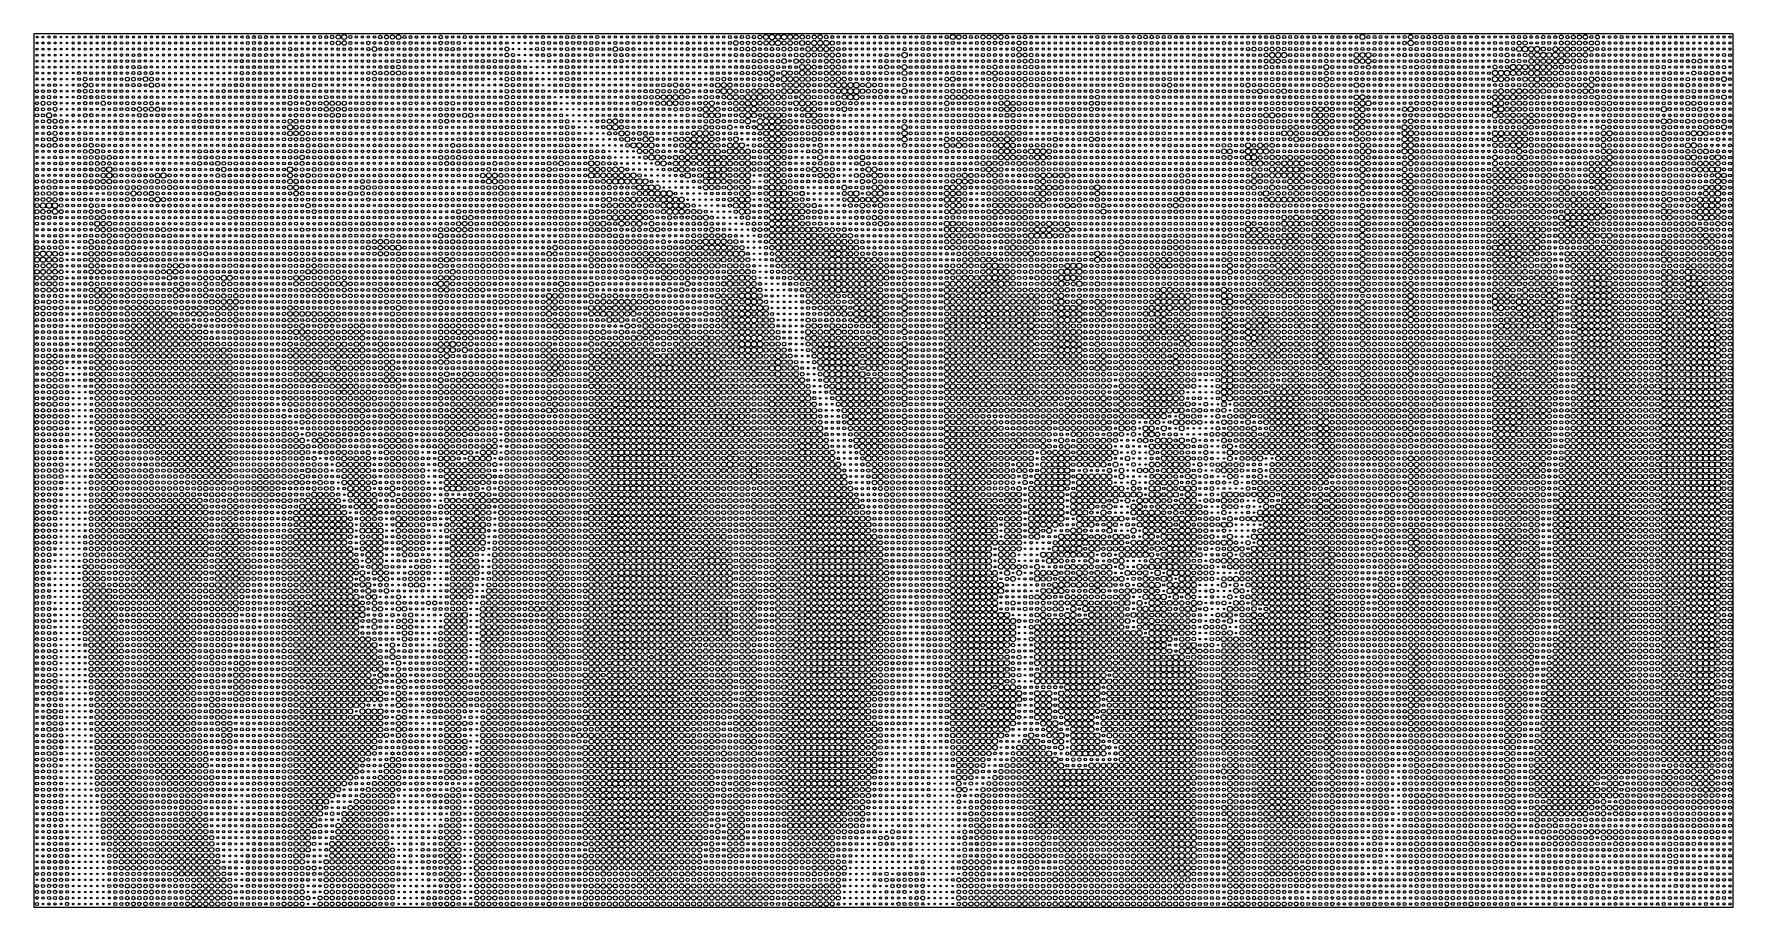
# Model space of a CAD drawing. Header units: millimetres. Extents: x 0 to 15650, y 0 to 8040.
import ezdxf

# ---------------------------------------------------------------- set-up
doc = ezdxf.new("R2010")
doc.units = ezdxf.units.MM
doc.layers.add('Default', color=7, linetype='Continuous', true_color=0x000000)

msp = doc.modelspace()

# ---------------------------------------------------------------- linework, layer by layer
at = {"layer": 'Default', "color": 0}
msp.add_line((0, 0), (15650, 0), dxfattribs=at)
msp.add_lwpolyline([(0, 8040), (0, 0), (15650, 0), (15650, 8040)], close=True, dxfattribs=at)
for centre, radius in [((28, 8012), 8.76), ((83, 8012), 8.76), ((139, 8012), 9.68), ((194, 8012), 9.75), ((250, 8012), 7), ((305, 8012), 7), ((361, 8012), 8.98), ((416, 8012), 9.47), ((472, 8012), 9.05), ((527, 8012), 9.75), ((583, 8012), 10), ((638, 8012), 10), ((694, 8012), 10.3), ((749, 8012), 11.4), ((805, 8012), 11.4), ((860, 8012), 9.96), ((916, 8012), 9.26), ((971, 8012), 9.4), ((1027, 8012), 9.96), ((1082, 8012), 9.47), ((1138, 8012), 10.1), ((1193, 8012), 9.47), ((1249, 8012), 8.98), ((1304, 8012), 9.54), ((1360, 8012), 10.2), ((1415, 8012), 10.7), ((1471, 8012), 10.2), ((1526, 8012), 10.5), ((1582, 8012), 10.2), ((1637, 8012), 10.3), ((1693, 8012), 10.2), ((1748, 8012), 10.7), ((1804, 8012), 10.7), ((1859, 8012), 11.1), ((1915, 8012), 10.8), ((1970, 8012), 13.1), ((2026, 8012), 13.3), ((2081, 8012), 13.8), ((2137, 8012), 13.3), ((2192, 8012), 11.7), ((2248, 8012), 11.2), ((2303, 8012), 11.3), ((2359, 8012), 10.5), ((2414, 8012), 10.5), ((2470, 8012), 10.1), ((2525, 8012), 10.5), ((2581, 8012), 12.4), ((2636, 8012), 13.5), ((2692, 8012), 13.2), ((2747, 8012), 15.8), ((2803, 8012), 19.6), ((2858, 8012), 22.6), ((2914, 8012), 13.9), ((2969, 8012), 11), ((3025, 8012), 11.4), ((3080, 8012), 11.4), ((3136, 8012), 11.8), ((3191, 8012), 16.2), ((3247, 8012), 18.1), ((3302, 8012), 19.5), ((3358, 8012), 21.6), ((3413, 8012), 14.2), ((3469, 8012), 12.7), ((3524, 8012), 12.4), ((3580, 8012), 11.9), ((3635, 8012), 11.2), ((3691, 8012), 11), ((3746, 8012), 15.7), ((3802, 8012), 12.4), ((3857, 8012), 11.4), ((3912, 8012), 12), ((3968, 8012), 13.6), ((4023, 8012), 12.2), ((4079, 8012), 11.4), ((4134, 8012), 10.7), ((4190, 8012), 11.3), ((4245, 8012), 12.3), ((4301, 8012), 11.4), ((4356, 8012), 7), ((4412, 8012), 9.68), ((4467, 8012), 10.5), ((4523, 8012), 12.6), ((4578, 8012), 11.8), ((4634, 8012), 11.4), ((4689, 8012), 13.2), ((4745, 8012), 10.9), ((4800, 8012), 12.2), ((4856, 8012), 11.4), ((4911, 8012), 14.6), ((4967, 8012), 15), ((5022, 8012), 13.1), ((5078, 8012), 11.3), ((5133, 8012), 11.9), ((5189, 8012), 13.6), ((5244, 8012), 11.9), ((5300, 8012), 9.68), ((5355, 8012), 9.75), ((5411, 8012), 9.75), ((5466, 8012), 11), ((5522, 8012), 11.1), ((5577, 8012), 11.9), ((5633, 8012), 11.5), ((5688, 8012), 11.3), ((5744, 8012), 12.6), ((5799, 8012), 11.2), ((5855, 8012), 10.8), ((5910, 8012), 10.7), ((5966, 8012), 10.2), ((6021, 8012), 10.8), ((6077, 8012), 11.3), ((6132, 8012), 10.5), ((6188, 8012), 11.1), ((6243, 8012), 12.2), ((6299, 8012), 11.3), ((6354, 8012), 11), ((6410, 8012), 14.2), ((6465, 8012), 12.2), ((6521, 8012), 15), ((6576, 8012), 16.2), ((6632, 8012), 15.2), ((6687, 8012), 17.7), ((6743, 8012), 22.3), ((6798, 8012), 24.5), ((6854, 8012), 22.5), ((6909, 8012), 24.4), ((6965, 8012), 22.8), ((7020, 8012), 20.6), ((7076, 8012), 19.4), ((7131, 8012), 16.8), ((7187, 8012), 18.6), ((7242, 8012), 20.5), ((7298, 8012), 16.9), ((7353, 8012), 13.1), ((7409, 8012), 11.3), ((7464, 8012), 10.7), ((7520, 8012), 10.7), ((7575, 8012), 10.4), ((7631, 8012), 10.2), ((7686, 8012), 10.5), ((7742, 8012), 10.1), ((7797, 8012), 13.1), ((7853, 8012), 14.3), ((7908, 8012), 11.4), ((7964, 8012), 11.9), ((8019, 8012), 12.5), ((8075, 8012), 11.2), ((8130, 8012), 12.4), ((8186, 8012), 14.2), ((8241, 8012), 13), ((8297, 8012), 12.2), ((8352, 8012), 11.7), ((8408, 8012), 15.5), ((8463, 8012), 23), ((8519, 8012), 20), ((8574, 8012), 16), ((8630, 8012), 13.8), ((8685, 8012), 15), ((8741, 8012), 19.3), ((8796, 8012), 18.9), ((8852, 8012), 19.9), ((8907, 8012), 20.3), ((8963, 8012), 16.7), ((9018, 8012), 11.4), ((9074, 8012), 15.3), ((9129, 8012), 16.2), ((9185, 8012), 12.7), ((9240, 8012), 10.9), ((9296, 8012), 10.2), ((9351, 8012), 10.2), ((9407, 8012), 10.9), ((9462, 8012), 10.5), ((9518, 8012), 10.9), ((9573, 8012), 11.3), ((9629, 8012), 11.2), ((9684, 8012), 11.6), ((9740, 8012), 11.9), ((9795, 8012), 14.1), ((9851, 8012), 13.4), ((9906, 8012), 11.7), ((9962, 8012), 11.2), ((10017, 8012), 15), ((10073, 8012), 13.1), ((10128, 8012), 12.6), ((10184, 8012), 17), ((10239, 8012), 16.5), ((10295, 8012), 16), ((10350, 8012), 13.7), ((10406, 8012), 13.5), ((10461, 8012), 13.5), ((10517, 8012), 13.1), ((10572, 8012), 13.1), ((10628, 8012), 12.7), ((10683, 8012), 11.7), ((10739, 8012), 12), ((10794, 8012), 11.8), ((10850, 8012), 11.3), ((10905, 8012), 10.8), ((10961, 8012), 11.7), ((11016, 8012), 11.3), ((11072, 8012), 11.4), ((11127, 8012), 11.4), ((11183, 8012), 11.8), ((11238, 8012), 12.2), ((11294, 8012), 12.6), ((11349, 8012), 13.1), ((11405, 8012), 14.7), ((11460, 8012), 17), ((11516, 8012), 14.3), ((11571, 8012), 13.5), ((11627, 8012), 14.3), ((11682, 8012), 13.1), ((11737, 8012), 12.2), ((11793, 8012), 13.4), ((11848, 8012), 12.2), ((11904, 8012), 12), ((11959, 8012), 12.9), ((12015, 8012), 12.9), ((12070, 8012), 12.9), ((12126, 8012), 12.4), ((12181, 8012), 12.6), ((12237, 8012), 22.5), ((12292, 8012), 13.7), ((12348, 8012), 13.6), ((12403, 8012), 13.7), ((12459, 8012), 12.2), ((12514, 8012), 11.2), ((12570, 8012), 11.3), ((12625, 8012), 14.2), ((12681, 8012), 20.9), ((12736, 8012), 13.4), ((12792, 8012), 15.3), ((12847, 8012), 15.8), ((12903, 8012), 16.4), ((12958, 8012), 16.9), ((13014, 8012), 14.8), ((13069, 8012), 13.2), ((13125, 8012), 12.9), ((13180, 8012), 12.8), ((13236, 8012), 11.9), ((13291, 8012), 13.2), ((13347, 8012), 11.7), ((13402, 8012), 10), ((13458, 8012), 12), ((13513, 8012), 9.75), ((13569, 8012), 11.1), ((13624, 8012), 14.6), ((13680, 8012), 13.8), ((13735, 8012), 15.6), ((13791, 8012), 12.6), ((13846, 8012), 13.1), ((13902, 8012), 15.9), ((13957, 8012), 12.9), ((14013, 8012), 12.9), ((14068, 8012), 17.5), ((14124, 8012), 15.3), ((14179, 8012), 17.2), ((14235, 8012), 18.4), ((14290, 8012), 21.1), ((14346, 8012), 13.8), ((14401, 8012), 17.3), ((14457, 8012), 10.5), ((14512, 8012), 12.2), ((14568, 8012), 12.6), ((14623, 8012), 14), ((14679, 8012), 11.9), ((14734, 8012), 11.2), ((14790, 8012), 11.9), ((14845, 8012), 11.8), ((14901, 8012), 11.4), ((14956, 8012), 11.3), ((15012, 8012), 11.7), ((15067, 8012), 12.3), ((15123, 8012), 10.6), ((15178, 8012), 10.7), ((15234, 8012), 10.5), ((15289, 8012), 10.9), ((15345, 8012), 10.3), ((15400, 8012), 11.7), ((15456, 8012), 11), ((15511, 8012), 10), ((15567, 8012), 11.7), ((15622, 8012), 11.4), ((28, 7846), 9.33), ((28, 7957), 8.76), ((28, 7901), 8.98), ((83, 7957), 9.19), ((83, 7901), 9.26), ((83, 7846), 8.98), ((139, 7957), 10.4), ((139, 7901), 9.68), ((139, 7846), 8.41), ((194, 7957), 9.19), ((194, 7846), 8.84), ((194, 7901), 8.55), ((250, 7901), 8.2), ((250, 7957), 7), ((250, 7846), 7), ((305, 7957), 7), ((305, 7901), 7), ((305, 7846), 7), ((361, 7901), 10.4), ((361, 7957), 9.96), ((361, 7846), 8.84), ((416, 7957), 9.47), ((416, 7901), 9.68), ((416, 7846), 8.98), ((472, 7957), 9.54), ((472, 7901), 9.68), ((472, 7846), 8.98), ((527, 7957), 9.47), ((527, 7901), 9.54), ((527, 7846), 9.19), ((583, 7901), 9.54), ((583, 7846), 9.4), ((583, 7957), 9.05), ((638, 7957), 10.7), ((638, 7901), 10.2), ((638, 7846), 8.84), ((694, 7957), 10.9), ((694, 7901), 9.75), ((694, 7846), 9.19), ((749, 7957), 12.4), ((749, 7901), 11.3), ((749, 7846), 11.2), ((805, 7957), 11.9), ((805, 7846), 11.9), ((805, 7901), 11.2), ((860, 7957), 10.8), ((860, 7846), 11.6), ((860, 7901), 8.84), ((916, 7846), 12.6), ((916, 7957), 9.68), ((916, 7901), 9.96), ((971, 7846), 12.9), ((971, 7957), 10.5), ((971, 7901), 10.6), ((1027, 7901), 12.6), ((1027, 7957), 10.4), ((1027, 7846), 10.2), ((1082, 7901), 11.4), ((1082, 7957), 9.47), ((1082, 7846), 9.26), ((1138, 7957), 9.75), ((1138, 7901), 10.2), ((1138, 7846), 9.26), ((1193, 7957), 10.8), ((1193, 7901), 9.75), ((1193, 7846), 10.7), ((1249, 7957), 11), ((1249, 7901), 9.26), ((1249, 7846), 9.82), ((1304, 7957), 11), ((1304, 7846), 9.68), ((1304, 7901), 9.47), ((1360, 7957), 9.68), ((1360, 7901), 10), ((1360, 7846), 9.4), ((1415, 7846), 10.1), ((1415, 7957), 9.47), ((1415, 7901), 8.76), ((1471, 7957), 10.3), ((1471, 7846), 10.2), ((1471, 7901), 9.33), ((1526, 7957), 9.82), ((1526, 7901), 9.75), ((1526, 7846), 9.96), ((1582, 7901), 10.7), ((1582, 7957), 9.96), ((1582, 7846), 10), ((1637, 7957), 11.3), ((1637, 7901), 10.8), ((1637, 7846), 10.3), ((1693, 7957), 11.1), ((1693, 7901), 10.5), ((1693, 7846), 10.4), ((1748, 7957), 10.9), ((1748, 7901), 11.4), ((1748, 7846), 9.82), ((1804, 7901), 11.4), ((1804, 7957), 10.2), ((1804, 7846), 9.54), ((1859, 7901), 10.9), ((1859, 7846), 11.4), ((1859, 7957), 10.4), ((1915, 7846), 12.2), ((1915, 7901), 11.2), ((1915, 7957), 11), ((1970, 7957), 13.2), ((1970, 7901), 11.7), ((1970, 7846), 12.5), ((2026, 7957), 13.8), ((2026, 7901), 13.5), ((2026, 7846), 13.1), ((2081, 7846), 12.9), ((2081, 7957), 12.4), ((2081, 7901), 12.3), ((2137, 7901), 13.6), ((2137, 7846), 13.7), ((2137, 7957), 12.6), ((2192, 7957), 11.9), ((2192, 7901), 11.7), ((2192, 7846), 12.2), ((2248, 7957), 11.2), ((2248, 7901), 10.3), ((2248, 7846), 10.4), ((2303, 7957), 11.7), ((2303, 7901), 10.7), ((2303, 7846), 11.4), ((2359, 7901), 14.8), ((2359, 7957), 12.2), ((2359, 7846), 11.4), ((2414, 7901), 12.6), ((2414, 7846), 12.4), ((2414, 7957), 10.5), ((2470, 7846), 12.9), ((2470, 7901), 10.1), ((2470, 7957), 9.68), ((2525, 7901), 10.7), ((2525, 7846), 11.2), ((2525, 7957), 10), ((2581, 7846), 11.2), ((2581, 7957), 11), ((2581, 7901), 9.96), ((2636, 7901), 11.2), ((2636, 7846), 10.8), ((2636, 7957), 10.2), ((2692, 7957), 11.3), ((2692, 7846), 10.3), ((2692, 7901), 9.82), ((2747, 7957), 15.9), ((2747, 7901), 10.3), ((2747, 7846), 10.5), ((2803, 7957), 18.9), ((2803, 7901), 12.3), ((2803, 7846), 10.2), ((2858, 7957), 20.6), ((2858, 7901), 12), ((2858, 7846), 9.89), ((2914, 7957), 14.5), ((2914, 7901), 13.8), ((2914, 7846), 10.7), ((2969, 7846), 11.7), ((2969, 7957), 11.2), ((2969, 7901), 10.9), ((3025, 7957), 11.2), ((3025, 7901), 11.1), ((3025, 7846), 11), ((3080, 7957), 15.7), ((3080, 7901), 15.2), ((3080, 7846), 11.7), ((3136, 7901), 21), ((3136, 7957), 12.8), ((3136, 7846), 11.8), ((3191, 7901), 13.2), ((3191, 7957), 11.6), ((3191, 7846), 11), ((3247, 7957), 15.9), ((3247, 7901), 14.7), ((3247, 7846), 10.7), ((3302, 7957), 14.5), ((3302, 7901), 12.6), ((3302, 7846), 10.8), ((3358, 7957), 13.1), ((3358, 7846), 11.2), ((3358, 7901), 11), ((3413, 7901), 12.8), ((3413, 7957), 12.4), ((3413, 7846), 12.4), ((3469, 7957), 13.5), ((3469, 7901), 13.7), ((3469, 7846), 12.3), ((3524, 7901), 13.1), ((3524, 7957), 12.2), ((3524, 7846), 12.2), ((3580, 7957), 11.6), ((3580, 7901), 11.9), ((3580, 7846), 11.2), ((3635, 7957), 12.2), ((3635, 7901), 12), ((3635, 7846), 10.5), ((3691, 7957), 12.2), ((3691, 7901), 11.9), ((3691, 7846), 11.3), ((3746, 7957), 16.7), ((3746, 7901), 13.4), ((3746, 7846), 11.2), ((3802, 7957), 14.7), ((3802, 7901), 14.8), ((3802, 7846), 11.6), ((3857, 7901), 15.8), ((3857, 7957), 13.4), ((3857, 7846), 11.2), ((3912, 7957), 14.8), ((3912, 7901), 13.1), ((3912, 7846), 12.1), ((3968, 7846), 12), ((3968, 7901), 11.4), ((3968, 7957), 7), ((4023, 7846), 11.9), ((4023, 7957), 10.3), ((4023, 7901), 10.7), ((4079, 7846), 11.9), ((4079, 7957), 11.2), ((4079, 7901), 10.1), ((4134, 7957), 11.4), ((4134, 7846), 11.9), ((4134, 7901), 10.5), ((4190, 7957), 12), ((4190, 7846), 11.8), ((4190, 7901), 9.96), ((4245, 7846), 11.7), ((4245, 7957), 10.4), ((4245, 7901), 10.5), ((4301, 7957), 12.4), ((4301, 7901), 10.7), ((4301, 7846), 11.1), ((4356, 7901), 17.8), ((4356, 7846), 17.3), ((4356, 7957), 12), ((4412, 7846), 14.9), ((4412, 7957), 7), ((4412, 7901), 7), ((4467, 7957), 8.55), ((4467, 7901), 7.14), ((4467, 7846), 7.92), ((4523, 7846), 7.78), ((4523, 7957), 7), ((4523, 7901), 7), ((4578, 7957), 11.8), ((4578, 7901), 9.54), ((4578, 7846), 9.12), ((4634, 7901), 14.4), ((4634, 7957), 11.8), ((4634, 7846), 12.2), ((4689, 7901), 14.8), ((4689, 7957), 13.9), ((4689, 7846), 13.5), ((4745, 7846), 15.1), ((4745, 7957), 14.1), ((4745, 7901), 11.3), ((4800, 7957), 12.2), ((4800, 7901), 11.2), ((4800, 7846), 10.7), ((4856, 7957), 13.3), ((4856, 7846), 13.1), ((4856, 7901), 11.7), ((4911, 7901), 15.6), ((4911, 7846), 14.8), ((4911, 7957), 12.5), ((4967, 7957), 14.4), ((4967, 7846), 13.6), ((4967, 7901), 13.4), ((5022, 7957), 14.4), ((5022, 7901), 11.1), ((5022, 7846), 11.9), ((5078, 7957), 14.2), ((5078, 7901), 10.3), ((5078, 7846), 10.2), ((5133, 7901), 14.8), ((5133, 7846), 14.6), ((5133, 7957), 13.6), ((5189, 7957), 13.5), ((5189, 7901), 14.3), ((5189, 7846), 11.2), ((5244, 7901), 12.3), ((5244, 7957), 11.1), ((5244, 7846), 10.1), ((5300, 7901), 12.4), ((5300, 7957), 10.7), ((5300, 7846), 10.8), ((5355, 7901), 20.8), ((5355, 7957), 13.9), ((5355, 7846), 14), ((5411, 7901), 15), ((5411, 7846), 15.3), ((5411, 7957), 12.2), ((5466, 7957), 14.9), ((5466, 7901), 14.8), ((5466, 7846), 14.3), ((5522, 7901), 13.9), ((5522, 7957), 11.7), ((5522, 7846), 12.3), ((5577, 7957), 11.2), ((5577, 7846), 11.7), ((5577, 7901), 9.05), ((5633, 7901), 12.6), ((5633, 7957), 11.2), ((5633, 7846), 11.4), ((5688, 7957), 10.5), ((5688, 7901), 10.9), ((5688, 7846), 10.7), ((5744, 7957), 11.4), ((5744, 7901), 10.5), ((5744, 7846), 11.4), ((5799, 7957), 11.4), ((5799, 7846), 11.4), ((5799, 7901), 10.7), ((5855, 7901), 11.4), ((5855, 7957), 10.7), ((5855, 7846), 10.9), ((5910, 7901), 11.2), ((5910, 7957), 10.8), ((5910, 7846), 10.7), ((5966, 7901), 11.4), ((5966, 7846), 11.2), ((5966, 7957), 9.54), ((6021, 7901), 13.4), ((6021, 7957), 12.7), ((6021, 7846), 11), ((6077, 7957), 11.4), ((6077, 7901), 11.9), ((6077, 7846), 12.2), ((6132, 7846), 11.2), ((6132, 7957), 10.4), ((6132, 7901), 10.8), ((6188, 7846), 14.6), ((6188, 7901), 13.4), ((6188, 7957), 11.1), ((6243, 7957), 11.9), ((6243, 7846), 11.7), ((6243, 7901), 10.7), ((6299, 7957), 10.6), ((6299, 7901), 10.8), ((6299, 7846), 10.9), ((6354, 7957), 10.5), ((6354, 7901), 10.7), ((6354, 7846), 10.5), ((6410, 7957), 13.4), ((6410, 7901), 11.4), ((6410, 7846), 12), ((6465, 7957), 20.6), ((6465, 7846), 15), ((6465, 7901), 13.5), ((6521, 7901), 16.5), ((6521, 7957), 15.6), ((6521, 7846), 13.1), ((6576, 7901), 17.6), ((6576, 7957), 15.6), ((6576, 7846), 14.3), ((6632, 7901), 17.7), ((6632, 7957), 17), ((6632, 7846), 16.1), ((6687, 7957), 17.7), ((6687, 7846), 17.4), ((6687, 7901), 13.4), ((6743, 7957), 20.2), ((6743, 7846), 17.1), ((6743, 7901), 14), ((6798, 7957), 22.7), ((6798, 7901), 16.2), ((6798, 7846), 15.8), ((6854, 7957), 24.3), ((6854, 7846), 15.8), ((6854, 7901), 14.4), ((6909, 7957), 18.9), ((6909, 7901), 18.4), ((6909, 7846), 14.4), ((6965, 7957), 21), ((6965, 7901), 17.9), ((6965, 7846), 12.7), ((7020, 7957), 16.7), ((7020, 7901), 16.2), ((7020, 7846), 16.7), ((7076, 7957), 22.5), ((7076, 7846), 17.1), ((7076, 7901), 14), ((7131, 7901), 20.9), ((7131, 7846), 19.9), ((7131, 7957), 18.2), ((7187, 7957), 24.1), ((7187, 7901), 22), ((7187, 7846), 18.2), ((7242, 7957), 24.4), ((7242, 7901), 21.5), ((7242, 7846), 16.2), ((7298, 7957), 23.9), ((7298, 7901), 22.7), ((7298, 7846), 19.9), ((7353, 7901), 20.2), ((7353, 7846), 19.9), ((7353, 7957), 18.6), ((7409, 7846), 17.9), ((7409, 7901), 15.8), ((7409, 7957), 13.1), ((7464, 7901), 13.4), ((7464, 7846), 13.6), ((7464, 7957), 12.2), ((7520, 7901), 11.8), ((7520, 7846), 11.8), ((7520, 7957), 11.2), ((7575, 7901), 10.5), ((7575, 7846), 10.3), ((7575, 7957), 9.75), ((7631, 7957), 10.3), ((7631, 7901), 10.2), ((7631, 7846), 9.89), ((7686, 7957), 10.5), ((7686, 7901), 10.7), ((7686, 7846), 9.82), ((7742, 7901), 11.7), ((7742, 7957), 10.3), ((7742, 7846), 10.5), ((7797, 7846), 12.2), ((7797, 7957), 10.5), ((7797, 7901), 10.3), ((7853, 7846), 15.5), ((7853, 7957), 11.7), ((7853, 7901), 10.4), ((7908, 7957), 11.4), ((7908, 7901), 10.8), ((7908, 7846), 11.4), ((7964, 7957), 11.3), ((7964, 7846), 12.2), ((7964, 7901), 11.1), ((8019, 7846), 24.8), ((8019, 7901), 14.7), ((8019, 7957), 10.8), ((8075, 7901), 11.8), ((8075, 7957), 11), ((8075, 7846), 11.1), ((8130, 7957), 11.9), ((8130, 7901), 12.2), ((8130, 7846), 11.6), ((8186, 7957), 14.4), ((8186, 7901), 14.4), ((8186, 7846), 14.3), ((8241, 7846), 13.8), ((8241, 7957), 13.7), ((8241, 7901), 13.7), ((8297, 7957), 11.9), ((8297, 7901), 12.2), ((8297, 7846), 12), ((8352, 7957), 11.4), ((8352, 7901), 11.1), ((8352, 7846), 11.4), ((8408, 7957), 14.1), ((8408, 7846), 12.2), ((8408, 7901), 10.7), ((8463, 7957), 14.8), ((8463, 7901), 10.7), ((8463, 7846), 10.7), ((8519, 7957), 11.9), ((8519, 7901), 10.5), ((8519, 7846), 10.4), ((8574, 7957), 11), ((8574, 7901), 10.7), ((8574, 7846), 10.8), ((8630, 7957), 11.4), ((8630, 7901), 10.9), ((8630, 7846), 11.2), ((8685, 7957), 13.2), ((8685, 7846), 12.6), ((8685, 7901), 11.3), ((8741, 7957), 15.8), ((8741, 7846), 15.4), ((8741, 7901), 13.6), ((8796, 7957), 15.9), ((8796, 7901), 15.8), ((8796, 7846), 14.3), ((8852, 7957), 17), ((8852, 7901), 14.3), ((8852, 7846), 13.1), ((8907, 7957), 16.8), ((8907, 7846), 12.2), ((8907, 7901), 11.4), ((8963, 7957), 15), ((8963, 7901), 11.8), ((8963, 7846), 11.9), ((9018, 7846), 15), ((9018, 7901), 14.6), ((9018, 7957), 13), ((9074, 7901), 20.6), ((9074, 7846), 19.9), ((9074, 7957), 17.7), ((9129, 7957), 17), ((9129, 7846), 17.4), ((9129, 7901), 15.6), ((9185, 7846), 16.8), ((9185, 7901), 13.3), ((9185, 7957), 12.3), ((9240, 7846), 13.1), ((9240, 7957), 11.5), ((9240, 7901), 11.4), ((9296, 7846), 12.3), ((9296, 7957), 11.2), ((9296, 7901), 10.5), ((9351, 7846), 13.4), ((9351, 7957), 9.96), ((9351, 7901), 10.5), ((9407, 7846), 12.3), ((9407, 7957), 10.2), ((9407, 7901), 10.8), ((9462, 7846), 11.8), ((9462, 7957), 9.82), ((9462, 7901), 10.3), ((9518, 7901), 10.4), ((9518, 7846), 10.9), ((9518, 7957), 9.82), ((9573, 7957), 10), ((9573, 7901), 10.2), ((9573, 7846), 10.5), ((9629, 7957), 10.2), ((9629, 7901), 10.2), ((9629, 7846), 10.4), ((9684, 7957), 11), ((9684, 7846), 10.7), ((9684, 7901), 10.5), ((9740, 7957), 11.3), ((9740, 7901), 10.7), ((9740, 7846), 10.7), ((9795, 7957), 12.8), ((9795, 7901), 10.7), ((9795, 7846), 11.1), ((9851, 7957), 12.4), ((9851, 7901), 11.2), ((9851, 7846), 10.7), ((9906, 7957), 12.3), ((9906, 7901), 11.2), ((9906, 7846), 11.2), ((9962, 7957), 11.3), ((9962, 7901), 11.3), ((9962, 7846), 11.7), ((10017, 7957), 13.8), ((10017, 7901), 10.8), ((10017, 7846), 11.6), ((10073, 7957), 11.7), ((10073, 7901), 11.4), ((10073, 7846), 11.6), ((10128, 7957), 13.1), ((10128, 7901), 11.8), ((10128, 7846), 10.4), ((10184, 7957), 13.8), ((10184, 7901), 11.9), ((10184, 7846), 10.5), ((10239, 7957), 13.8), ((10239, 7901), 11.4), ((10239, 7846), 10.7), ((10295, 7957), 13.1), ((10295, 7901), 12.4), ((10295, 7846), 10.7), ((10350, 7957), 12.3), ((10350, 7901), 12), ((10350, 7846), 11), ((10406, 7957), 12.7), ((10406, 7901), 11.1), ((10406, 7846), 11.2), ((10461, 7957), 11.9), ((10461, 7901), 10.4), ((10461, 7846), 10.5), ((10517, 7957), 10.8), ((10517, 7901), 10.6), ((10517, 7846), 10.5), ((10572, 7957), 10.7), ((10572, 7901), 10.7), ((10572, 7846), 10.2), ((10628, 7957), 10.5), ((10628, 7901), 10.5), ((10628, 7846), 10.7), ((10683, 7846), 11.6), ((10683, 7957), 11.2), ((10683, 7901), 11.2), ((10739, 7957), 12.3), ((10739, 7901), 12.4), ((10739, 7846), 12.6), ((10794, 7957), 11.6), ((10794, 7901), 11.8), ((10794, 7846), 11.8), ((10850, 7957), 11.4), ((10850, 7901), 11.2), ((10850, 7846), 11.4), ((10905, 7846), 12), ((10905, 7957), 11.3), ((10905, 7901), 11.3), ((10961, 7957), 14.3), ((10961, 7846), 12.2), ((10961, 7901), 11.8), ((11016, 7957), 12.7), ((11016, 7901), 12.2), ((11016, 7846), 11.4), ((11072, 7957), 11.4), ((11072, 7901), 11.4), ((11072, 7846), 11.4), ((11127, 7957), 11.6), ((11127, 7901), 11.9), ((11127, 7846), 11.2), ((11183, 7901), 14.8), ((11183, 7957), 13.1), ((11183, 7846), 12.3), ((11238, 7901), 18.3), ((11238, 7957), 13.4), ((11238, 7846), 12.7), ((11294, 7901), 16), ((11294, 7957), 13.1), ((11294, 7846), 12.7), ((11349, 7846), 17.7), ((11349, 7901), 17.4), ((11349, 7957), 12.4), ((11405, 7846), 24.6), ((11405, 7901), 17.7), ((11405, 7957), 13.3), ((11460, 7846), 24.5), ((11460, 7901), 17.8), ((11460, 7957), 14.1), ((11516, 7846), 24.4), ((11516, 7901), 16.5), ((11516, 7957), 13.5), ((11571, 7846), 14.6), ((11571, 7957), 14.3), ((11571, 7901), 14.3), ((11627, 7901), 15.3), ((11627, 7957), 14.2), ((11627, 7846), 15), ((11682, 7957), 13.9), ((11682, 7901), 14.5), ((11682, 7846), 13.9), ((11737, 7957), 12.6), ((11737, 7901), 12.9), ((11737, 7846), 12.4), ((11793, 7846), 13.6), ((11793, 7901), 13.5), ((11793, 7957), 11.9), ((11848, 7846), 14.4), ((11848, 7957), 12.9), ((11848, 7901), 12.2), ((11904, 7846), 16.5), ((11904, 7901), 13.8), ((11904, 7957), 12.2), ((11959, 7846), 14.6), ((11959, 7957), 12.2), ((11959, 7901), 12.5), ((12015, 7957), 12.6), ((12015, 7901), 12.4), ((12015, 7846), 12.4), ((12070, 7901), 12.4), ((12070, 7846), 12.4), ((12070, 7957), 11.6), ((12126, 7957), 12.2), ((12126, 7901), 11.8), ((12126, 7846), 12.2), ((12181, 7846), 22.3), ((12181, 7901), 14), ((12181, 7957), 11.2), ((12237, 7846), 22.7), ((12237, 7901), 14.6), ((12237, 7957), 11.9), ((12292, 7846), 23.3), ((12292, 7957), 12), ((12292, 7901), 12.9), ((12348, 7846), 14.7), ((12348, 7957), 13.9), ((12348, 7901), 14.3), ((12403, 7957), 13.4), ((12403, 7901), 13.6), ((12403, 7846), 13.6), ((12459, 7957), 12.6), ((12459, 7901), 12.9), ((12459, 7846), 12.7), ((12514, 7957), 11.8), ((12514, 7846), 11.2), ((12514, 7901), 10.9), ((12570, 7846), 13.6), ((12570, 7901), 11.7), ((12570, 7957), 11.3), ((12625, 7957), 17), ((12625, 7846), 16), ((12625, 7901), 12.4), ((12681, 7957), 24.4), ((12681, 7901), 15), ((12681, 7846), 12.4), ((12736, 7901), 16), ((12736, 7957), 14.5), ((12736, 7846), 14.7), ((12792, 7846), 15), ((12792, 7957), 14.3), ((12792, 7901), 11.2), ((12847, 7846), 16.5), ((12847, 7901), 14.6), ((12847, 7957), 13.6), ((12903, 7957), 16.4), ((12903, 7901), 14.8), ((12903, 7846), 14.7), ((12958, 7957), 16.5), ((12958, 7901), 16.5), ((12958, 7846), 12.7), ((13014, 7901), 14.3), ((13014, 7957), 13.2), ((13014, 7846), 12.4), ((13069, 7901), 15.9), ((13069, 7846), 12.4), ((13069, 7957), 11.2), ((13125, 7957), 13.5), ((13125, 7901), 13.4), ((13125, 7846), 13.8), ((13180, 7846), 13.4), ((13180, 7957), 12.7), ((13180, 7901), 12.3), ((13236, 7846), 12.5), ((13236, 7901), 12.3), ((13236, 7957), 10.9), ((13291, 7957), 12.9), ((13291, 7901), 12.9), ((13291, 7846), 11.8), ((13347, 7846), 11.9), ((13347, 7957), 11.1), ((13347, 7901), 11.2), ((13402, 7901), 9.96), ((13402, 7846), 10.2), ((13402, 7957), 9.68), ((13458, 7846), 14.2), ((13458, 7957), 13.1), ((13458, 7901), 12.7), ((13513, 7846), 14.6), ((13513, 7901), 13.8), ((13513, 7957), 12.2), ((13569, 7846), 17.7), ((13569, 7957), 13.6), ((13569, 7901), 13.6), ((13624, 7901), 14.9), ((13624, 7957), 14.1), ((13624, 7846), 12.7), ((13680, 7901), 22.4), ((13680, 7957), 17.7), ((13680, 7846), 13), ((13735, 7901), 25), ((13735, 7957), 19.1), ((13735, 7846), 17), ((13791, 7901), 23.8), ((13791, 7846), 20.6), ((13791, 7957), 11.8), ((13846, 7846), 25), ((13846, 7901), 24.4), ((13846, 7957), 11.6), ((13902, 7846), 24.9), ((13902, 7901), 18.9), ((13902, 7957), 13.8), ((13957, 7846), 22.7), ((13957, 7901), 14.7), ((13957, 7957), 13.4), ((14013, 7846), 25), ((14013, 7901), 22.7), ((14013, 7957), 12.5), ((14068, 7846), 22.6), ((14068, 7901), 20.5), ((14068, 7957), 17.3), ((14124, 7901), 22.2), ((14124, 7846), 21.5), ((14124, 7957), 18.9), ((14179, 7957), 19.6), ((14179, 7846), 19.1), ((14179, 7901), 18.6), ((14235, 7957), 19.6), ((14235, 7846), 19.1), ((14235, 7901), 17.4), ((14290, 7846), 21), ((14290, 7901), 19.8), ((14290, 7957), 16.3), ((14346, 7901), 19.8), ((14346, 7957), 18.3), ((14346, 7846), 13.9), ((14401, 7957), 18.6), ((14401, 7901), 14.1), ((14401, 7846), 13.1), ((14457, 7901), 14.8), ((14457, 7846), 14.3), ((14457, 7957), 12.6), ((14512, 7957), 12.7), ((14512, 7901), 12.2), ((14512, 7846), 12.2), ((14568, 7901), 12.4), ((14568, 7957), 12.2), ((14568, 7846), 12.3), ((14623, 7957), 12.5), ((14623, 7846), 12.3), ((14623, 7901), 11.7), ((14679, 7901), 12.4), ((14679, 7957), 12.1), ((14679, 7846), 11.9), ((14734, 7957), 12.2), ((14734, 7846), 11.9), ((14734, 7901), 11.8), ((14790, 7901), 13.5), ((14790, 7846), 12.6), ((14790, 7957), 11.9), ((14845, 7901), 12), ((14845, 7846), 12.6), ((14845, 7957), 11.7), ((14901, 7957), 12.8), ((14901, 7846), 12.4), ((14901, 7901), 11.9), ((14956, 7957), 11.6), ((14956, 7846), 11.7), ((14956, 7901), 10.5), ((15012, 7957), 13), ((15012, 7901), 11.9), ((15012, 7846), 11.9), ((15067, 7901), 11.9), ((15067, 7957), 11.3), ((15067, 7846), 11.2), ((15123, 7957), 12.4), ((15123, 7901), 11.8), ((15123, 7846), 11.6), ((15178, 7957), 11.9), ((15178, 7901), 12.2), ((15178, 7846), 12.5), ((15234, 7901), 11.3), ((15234, 7846), 11.4), ((15234, 7957), 10.4), ((15289, 7846), 12.5), ((15289, 7901), 10.9), ((15289, 7957), 9.47), ((15345, 7901), 11.3), ((15345, 7846), 11.9), ((15345, 7957), 8.84), ((15400, 7901), 11.4), ((15400, 7846), 10.8), ((15400, 7957), 9.33), ((15456, 7957), 12.4), ((15456, 7846), 11.4), ((15456, 7901), 10.2), ((15511, 7846), 12.2), ((15511, 7957), 10.7), ((15511, 7901), 10.5), ((15567, 7846), 14.4), ((15567, 7957), 10.8), ((15567, 7901), 9.96), ((15622, 7901), 11.9), ((15622, 7846), 12.7), ((15622, 7957), 11.6), ((28, 7735), 10), ((28, 7680), 10.1), ((28, 7790), 9.19), ((83, 7790), 8.76), ((83, 7735), 8.41), ((83, 7680), 8.62), ((139, 7680), 9.68), ((139, 7790), 9.05), ((139, 7735), 8.76), ((194, 7680), 11.7), ((194, 7790), 8.76), ((194, 7735), 9.26), ((250, 7790), 8.41), ((250, 7735), 8.62), ((250, 7680), 8.34), ((305, 7735), 9.54), ((305, 7790), 7.99), ((305, 7680), 7), ((361, 7735), 9.26), ((361, 7790), 8.55), ((361, 7680), 7.64), ((416, 7680), 13.8), ((416, 7790), 8.98), ((416, 7735), 9.12), ((472, 7680), 11.3), ((472, 7790), 9.26), ((472, 7735), 10), ((527, 7680), 12.3), ((527, 7790), 9.47), ((527, 7735), 9.4), ((583, 7680), 11.7), ((583, 7790), 9.47), ((583, 7735), 8.84), ((638, 7790), 11.2), ((638, 7735), 9.82), ((638, 7680), 10.1), ((694, 7735), 12.2), ((694, 7790), 11.9), ((694, 7680), 11.8), ((749, 7735), 13.7), ((749, 7680), 13.2), ((749, 7790), 11.4), ((805, 7735), 11.7), ((805, 7680), 11.6), ((805, 7790), 11.1), ((860, 7790), 12.5), ((860, 7680), 11.7), ((860, 7735), 11.4), ((916, 7735), 15.3), ((916, 7680), 14.2), ((916, 7790), 13.2), ((971, 7735), 14.8), ((971, 7680), 15.5), ((971, 7790), 11.9), ((1027, 7680), 13.4), ((1027, 7735), 12.2), ((1027, 7790), 10.8), ((1082, 7680), 15), ((1082, 7735), 11.2), ((1082, 7790), 10.3), ((1138, 7680), 11.3), ((1138, 7790), 9.19), ((1138, 7735), 9.19), ((1193, 7790), 9.19), ((1193, 7735), 9.26), ((1193, 7680), 9.33), ((1249, 7735), 9.47), ((1249, 7680), 9.47), ((1249, 7790), 8.55), ((1304, 7735), 9.75), ((1304, 7790), 8.76), ((1304, 7680), 9.19), ((1360, 7735), 9.54), ((1360, 7680), 9.4), ((1360, 7790), 9.05), ((1415, 7735), 9.96), ((1415, 7790), 9.54), ((1415, 7680), 8.76), ((1471, 7790), 9.75), ((1471, 7735), 9.68), ((1471, 7680), 8.98), ((1526, 7790), 9.26), ((1526, 7735), 9.47), ((1526, 7680), 9.47), ((1582, 7790), 9.75), ((1582, 7735), 9.68), ((1582, 7680), 9.19), ((1637, 7790), 10.1), ((1637, 7735), 9.68), ((1637, 7680), 9.75), ((1693, 7790), 10.5), ((1693, 7735), 10), ((1693, 7680), 9.82), ((1748, 7735), 9.75), ((1748, 7790), 9.54), ((1748, 7680), 9.61), ((1804, 7790), 10.9), ((1804, 7680), 10.2), ((1804, 7735), 9.47), ((1859, 7790), 12.5), ((1859, 7680), 11), ((1859, 7735), 9.47), ((1915, 7680), 15.5), ((1915, 7790), 14.3), ((1915, 7735), 12), ((1970, 7790), 12.7), ((1970, 7680), 13.4), ((1970, 7735), 12.5), ((2026, 7790), 13.3), ((2026, 7735), 13.4), ((2026, 7680), 13.9), ((2081, 7790), 13.2), ((2081, 7735), 13.1), ((2081, 7680), 13.1), ((2137, 7790), 12.4), ((2137, 7735), 12.6), ((2137, 7680), 12.4), ((2192, 7790), 13.1), ((2192, 7735), 13.1), ((2192, 7680), 11.9), ((2248, 7790), 11.3), ((2248, 7680), 11.3), ((2248, 7735), 10.6), ((2303, 7790), 11.9), ((2303, 7735), 11.1), ((2303, 7680), 11.3), ((2359, 7680), 11), ((2359, 7790), 10), ((2359, 7735), 9.82), ((2414, 7790), 11.2), ((2414, 7735), 10), ((2414, 7680), 10), ((2470, 7790), 10.8), ((2470, 7735), 11), ((2470, 7680), 10.2), ((2525, 7680), 10.9), ((2525, 7790), 10.5), ((2525, 7735), 10.5), ((2581, 7790), 10.5), ((2581, 7735), 10.3), ((2581, 7680), 10.9), ((2636, 7790), 10.7), ((2636, 7735), 10.8), ((2636, 7680), 11.2), ((2692, 7680), 11.6), ((2692, 7790), 11), ((2692, 7735), 10.2), ((2747, 7680), 10.9), ((2747, 7790), 10.5), ((2747, 7735), 10.5), ((2803, 7790), 10.2), ((2803, 7735), 10.4), ((2803, 7680), 10.7), ((2858, 7680), 10.7), ((2858, 7790), 9.82), ((2858, 7735), 9.82), ((2914, 7790), 10.5), ((2914, 7735), 10.4), ((2914, 7680), 10), ((2969, 7790), 11), ((2969, 7735), 10.9), ((2969, 7680), 11.3), ((3025, 7790), 11.2), ((3025, 7680), 11.7), ((3025, 7735), 10.8), ((3080, 7680), 14.3), ((3080, 7790), 12.4), ((3080, 7735), 10.4), ((3136, 7680), 17.9), ((3136, 7790), 11.7), ((3136, 7735), 10.5), ((3191, 7680), 16), ((3191, 7735), 13.3), ((3191, 7790), 10), ((3247, 7680), 18.2), ((3247, 7735), 13.9), ((3247, 7790), 12), ((3302, 7680), 17.7), ((3302, 7735), 14.4), ((3302, 7790), 11.6), ((3358, 7680), 19.2), ((3358, 7790), 16.1), ((3358, 7735), 16.5), ((3413, 7680), 15.9), ((3413, 7790), 13.8), ((3413, 7735), 13.6), ((3469, 7790), 12.4), ((3469, 7735), 12.7), ((3469, 7680), 12.9), ((3524, 7790), 11.8), ((3524, 7735), 12.1), ((3524, 7680), 11.7), ((3580, 7790), 11.6), ((3580, 7735), 11.4), ((3580, 7680), 11.2), ((3635, 7790), 10.9), ((3635, 7735), 10.5), ((3635, 7680), 11.2), ((3691, 7680), 11.7), ((3691, 7790), 10.7), ((3691, 7735), 10.8), ((3746, 7680), 13.2), ((3746, 7790), 10.2), ((3746, 7735), 9.75), ((3802, 7680), 14.5), ((3802, 7735), 11.9), ((3802, 7790), 10.2), ((3857, 7680), 14), ((3857, 7790), 12.2), ((3857, 7735), 11.2), ((3912, 7680), 13.3), ((3912, 7790), 12.7), ((3912, 7735), 12), ((3968, 7735), 14.2), ((3968, 7680), 13.1), ((3968, 7790), 11.9), ((4023, 7735), 13.2), ((4023, 7790), 11), ((4023, 7680), 11.7), ((4079, 7735), 13.8), ((4079, 7790), 13.2), ((4079, 7680), 11.1), ((4134, 7790), 14.8), ((4134, 7735), 13.8), ((4134, 7680), 11.4), ((4190, 7735), 14.5), ((4190, 7790), 13.4), ((4190, 7680), 11.7), ((4245, 7790), 15.4), ((4245, 7735), 13.6), ((4245, 7680), 13.1), ((4301, 7790), 13.4), ((4301, 7735), 13.1), ((4301, 7680), 11.7), ((4356, 7680), 16), ((4356, 7735), 14.5), ((4356, 7790), 11.7), ((4412, 7790), 15.1), ((4412, 7680), 15.1), ((4412, 7735), 14.3), ((4467, 7735), 13.4), ((4467, 7680), 13.8), ((4467, 7790), 12.9), ((4523, 7735), 12.2), ((4523, 7680), 12.4), ((4523, 7790), 7), ((4578, 7680), 11.2), ((4578, 7790), 7), ((4578, 7735), 7), ((4634, 7735), 9.47), ((4634, 7790), 7.49), ((4634, 7680), 7), ((4689, 7790), 9.96), ((4689, 7735), 7.78), ((4689, 7680), 7), ((4745, 7790), 13.2), ((4745, 7735), 8.06), ((4745, 7680), 7), ((4800, 7735), 11.1), ((4800, 7680), 10.7), ((4800, 7790), 8.98), ((4856, 7790), 13.6), ((4856, 7735), 11.9), ((4856, 7680), 12), ((4911, 7680), 16), ((4911, 7790), 15.5), ((4911, 7735), 15.6), ((4967, 7790), 13.6), ((4967, 7735), 13.5), ((4967, 7680), 14), ((5022, 7680), 12), ((5022, 7790), 11.7), ((5022, 7735), 11.6), ((5078, 7790), 11.1), ((5078, 7735), 11.1), ((5078, 7680), 10.5), ((5133, 7790), 11.4), ((5133, 7735), 10), ((5133, 7680), 10.1), ((5189, 7790), 10.8), ((5189, 7735), 9.96), ((5189, 7680), 10.1), ((5244, 7790), 11), ((5244, 7735), 9.68), ((5244, 7680), 9.68), ((5300, 7790), 11.2), ((5300, 7735), 10.8), ((5300, 7680), 9.33), ((5355, 7790), 14.2), ((5355, 7735), 10.4), ((5355, 7680), 9.47), ((5411, 7790), 14.8), ((5411, 7735), 11.2), ((5411, 7680), 10.2), ((5466, 7790), 10), ((5466, 7735), 10.8), ((5466, 7680), 10.7), ((5522, 7790), 11), ((5522, 7735), 10.5), ((5522, 7680), 10.5), ((5577, 7790), 12.4), ((5577, 7735), 11.4), ((5577, 7680), 10.5), ((5633, 7790), 12.8), ((5633, 7735), 11.2), ((5633, 7680), 10.1), ((5688, 7790), 11), ((5688, 7735), 9.75), ((5688, 7680), 9.82), ((5744, 7790), 9.47), ((5744, 7735), 9.54), ((5744, 7680), 9.19), ((5799, 7790), 10.5), ((5799, 7735), 10.7), ((5799, 7680), 9.68), ((5855, 7790), 10.7), ((5855, 7735), 10.3), ((5855, 7680), 9.26), ((5910, 7790), 10.3), ((5910, 7735), 10.1), ((5910, 7680), 10.7), ((5966, 7790), 11), ((5966, 7735), 11.2), ((5966, 7680), 10.5), ((6021, 7790), 10.2), ((6021, 7735), 10.5), ((6021, 7680), 9.68), ((6077, 7790), 11.4), ((6077, 7735), 9.82), ((6077, 7680), 9.96), ((6132, 7790), 10.5), ((6132, 7735), 10.5), ((6132, 7680), 9.68), ((6188, 7790), 11.4), ((6188, 7680), 9.4), ((6188, 7735), 9.05), ((6243, 7680), 12.9), ((6243, 7735), 11.9), ((6243, 7790), 11.2), ((6299, 7680), 12.6), ((6299, 7790), 10.9), ((6299, 7735), 11.2), ((6354, 7680), 12.6), ((6354, 7790), 10.2), ((6354, 7735), 10.6), ((6410, 7790), 12.6), ((6410, 7680), 11.6), ((6410, 7735), 10.9), ((6465, 7735), 13.8), ((6465, 7680), 11.2), ((6465, 7790), 10.5), ((6521, 7680), 16.3), ((6521, 7735), 13.8), ((6521, 7790), 12.4), ((6576, 7680), 15), ((6576, 7735), 14.6), ((6576, 7790), 12.9), ((6632, 7735), 17), ((6632, 7790), 15.6), ((6632, 7680), 16.2), ((6687, 7680), 19.8), ((6687, 7790), 17.2), ((6687, 7735), 15.8), ((6743, 7680), 16.2), ((6743, 7735), 15.3), ((6743, 7790), 13.6), ((6798, 7680), 23), ((6798, 7735), 16.2), ((6798, 7790), 13.4), ((6854, 7790), 16.2), ((6854, 7735), 15.5), ((6854, 7680), 12.9), ((6909, 7680), 23.2), ((6909, 7790), 21.8), ((6909, 7735), 13.1), ((6965, 7680), 20.2), ((6965, 7735), 13.8), ((6965, 7790), 10.5), ((7020, 7790), 21), ((7020, 7680), 16.3), ((7020, 7735), 13.1), ((7076, 7735), 23.8), ((7076, 7680), 24.2), ((7076, 7790), 18.9), ((7131, 7735), 22.7), ((7131, 7680), 21.3), ((7131, 7790), 17.7), ((7187, 7735), 18.1), ((7187, 7680), 18), ((7187, 7790), 15.3), ((7242, 7680), 15.5), ((7242, 7790), 14.1), ((7242, 7735), 14.4), ((7298, 7790), 18.7), ((7298, 7680), 17.8), ((7298, 7735), 16.8), ((7353, 7680), 21.4), ((7353, 7790), 19.3), ((7353, 7735), 19.4), ((7409, 7680), 20.2), ((7409, 7735), 18.6), ((7409, 7790), 17.2), ((7464, 7790), 14.3), ((7464, 7680), 14.2), ((7464, 7735), 13.4), ((7520, 7680), 13.1), ((7520, 7790), 11.4), ((7520, 7735), 11.2), ((7575, 7735), 11.4), ((7575, 7680), 11.5), ((7575, 7790), 10.6), ((7631, 7680), 14.8), ((7631, 7735), 11.4), ((7631, 7790), 9.33), ((7686, 7680), 14.1), ((7686, 7735), 10.7), ((7686, 7790), 9.75), ((7742, 7680), 11.9), ((7742, 7790), 10.5), ((7742, 7735), 10.7), ((7797, 7790), 13.9), ((7797, 7735), 14.5), ((7797, 7680), 11.7), ((7853, 7735), 18.6), ((7853, 7680), 17), ((7853, 7790), 14.9), ((7908, 7735), 11.9), ((7908, 7790), 11.6), ((7908, 7680), 11.7), ((7964, 7735), 14.2), ((7964, 7790), 12.9), ((7964, 7680), 12.5), ((8019, 7735), 23), ((8019, 7680), 22.3), ((8019, 7790), 11.9), ((8075, 7735), 13.2), ((8075, 7680), 13.1), ((8075, 7790), 12.2), ((8130, 7735), 13.3), ((8130, 7790), 12.4), ((8130, 7680), 11.7), ((8186, 7735), 15.5), ((8186, 7790), 14.6), ((8186, 7680), 13), ((8241, 7790), 13.8), ((8241, 7735), 13.8), ((8241, 7680), 13.3), ((8297, 7790), 12.5), ((8297, 7735), 12.3), ((8297, 7680), 13.2), ((8352, 7735), 12), ((8352, 7790), 11.3), ((8352, 7680), 11.3), ((8408, 7735), 14), ((8408, 7680), 13.1), ((8408, 7790), 10.8), ((8463, 7735), 15.8), ((8463, 7680), 14.3), ((8463, 7790), 12.2), ((8519, 7680), 17), ((8519, 7735), 13.8), ((8519, 7790), 11.2), ((8574, 7735), 12.4), ((8574, 7680), 12.4), ((8574, 7790), 11.2), ((8630, 7735), 11.2), ((8630, 7680), 11.6), ((8630, 7790), 11), ((8685, 7790), 11.9), ((8685, 7735), 10.8), ((8685, 7680), 9.75), ((8741, 7790), 14.5), ((8741, 7735), 13.8), ((8741, 7680), 13.2), ((8796, 7680), 17.9), ((8796, 7735), 16.2), ((8796, 7790), 13.7), ((8852, 7680), 20.3), ((8852, 7735), 17.9), ((8852, 7790), 14.1), ((8907, 7680), 16), ((8907, 7790), 14.3), ((8907, 7735), 14.1), ((8963, 7680), 15.5), ((8963, 7790), 11.4), ((8963, 7735), 11.9), ((9018, 7680), 15.1), ((9018, 7735), 14.6), ((9018, 7790), 13.2), ((9074, 7680), 17.1), ((9074, 7790), 15.3), ((9074, 7735), 13.8), ((9129, 7790), 17.7), ((9129, 7735), 16.7), ((9129, 7680), 16.6), ((9185, 7790), 18.4), ((9185, 7735), 16.9), ((9185, 7680), 15.6), ((9240, 7790), 15.7), ((9240, 7735), 15.3), ((9240, 7680), 15), ((9296, 7680), 14.7), ((9296, 7790), 13.5), ((9296, 7735), 12.9), ((9351, 7790), 12.9), ((9351, 7680), 13.4), ((9351, 7735), 11.3), ((9407, 7790), 12.9), ((9407, 7680), 11.7), ((9407, 7735), 10.9), ((9462, 7790), 13.1), ((9462, 7735), 11.1), ((9462, 7680), 10.2), ((9518, 7790), 12.4), ((9518, 7735), 10.7), ((9518, 7680), 10.7), ((9573, 7790), 12.6), ((9573, 7680), 10.7), ((9573, 7735), 10.5), ((9629, 7790), 11.7), ((9629, 7680), 11.4), ((9629, 7735), 10.7), ((9684, 7790), 11.4), ((9684, 7735), 10.8), ((9684, 7680), 11.3), ((9740, 7680), 11.3), ((9740, 7790), 10.7), ((9740, 7735), 10.7), ((9795, 7790), 10.8), ((9795, 7735), 10.8), ((9795, 7680), 11.4), ((9851, 7790), 11.4), ((9851, 7735), 11.6), ((9851, 7680), 11.8), ((9906, 7680), 11.7), ((9906, 7790), 11.4), ((9906, 7735), 11.4), ((9962, 7790), 11.6), ((9962, 7735), 11.4), ((9962, 7680), 11.7), ((10017, 7735), 12.7), ((10017, 7790), 11.7), ((10017, 7680), 12.6), ((10073, 7790), 12.9), ((10073, 7735), 11.9), ((10073, 7680), 11.6), ((10128, 7680), 11.8), ((10128, 7790), 10.7), ((10128, 7735), 11.2), ((10184, 7680), 11.7), ((10184, 7790), 10.7), ((10184, 7735), 10.7), ((10239, 7790), 10.7), ((10239, 7735), 11.6), ((10239, 7680), 11.4), ((10295, 7680), 12.4), ((10295, 7790), 11.5), ((10295, 7735), 11.7), ((10350, 7680), 12.5), ((10350, 7790), 11), ((10350, 7735), 11.4), ((10406, 7680), 12.4), ((10406, 7790), 11.7), ((10406, 7735), 11.1), ((10461, 7680), 12.8), ((10461, 7790), 11.2), ((10461, 7735), 11.4), ((10517, 7680), 12.2), ((10517, 7735), 11.4), ((10517, 7790), 10.9), ((10572, 7680), 11.8), ((10572, 7790), 10.8), ((10572, 7735), 11), ((10628, 7790), 10.7), ((10628, 7735), 10.5), ((10628, 7680), 10.5), ((10683, 7735), 11.7), ((10683, 7790), 11.3), ((10683, 7680), 11.3), ((10739, 7790), 12.9), ((10739, 7735), 12.9), ((10739, 7680), 12.3), ((10794, 7790), 12.3), ((10794, 7735), 12.2), ((10794, 7680), 11.3), ((10850, 7790), 11.9), ((10850, 7735), 11.8), ((10850, 7680), 10.8), ((10905, 7735), 13.1), ((10905, 7790), 12.4), ((10905, 7680), 10.9), ((10961, 7790), 12.2), ((10961, 7735), 12.4), ((10961, 7680), 11.2), ((11016, 7680), 11.7), ((11016, 7790), 11.3), ((11016, 7735), 11.4), ((11072, 7790), 11.7), ((11072, 7735), 11.2), ((11072, 7680), 11.2), ((11127, 7790), 11.6), ((11127, 7735), 11.9), ((11127, 7680), 11.8), ((11183, 7790), 11.7), ((11183, 7735), 11.7), ((11183, 7680), 11.5), ((11238, 7735), 12.8), ((11238, 7790), 11.6), ((11238, 7680), 12), ((11294, 7790), 13.6), ((11294, 7735), 13.8), ((11294, 7680), 12.2), ((11349, 7735), 17.8), ((11349, 7790), 17.1), ((11349, 7680), 12.8), ((11405, 7790), 20), ((11405, 7735), 16.3), ((11405, 7680), 13.6), ((11460, 7790), 19.3), ((11460, 7735), 13.8), ((11460, 7680), 14.2), ((11516, 7790), 15.8), ((11516, 7680), 15.8), ((11516, 7735), 13.4), ((11571, 7790), 15), ((11571, 7680), 13.8), ((11571, 7735), 13.5), ((11627, 7790), 12.5), ((11627, 7735), 12.8), ((11627, 7680), 12.3), ((11682, 7735), 15.2), ((11682, 7680), 15.2), ((11682, 7790), 12.2), ((11737, 7790), 12.3), ((11737, 7735), 12.4), ((11737, 7680), 12.4), ((11793, 7735), 15.1), ((11793, 7680), 14.7), ((11793, 7790), 13.1), ((11848, 7790), 13.6), ((11848, 7735), 12.2), ((11848, 7680), 12.8), ((11904, 7735), 22.7), ((11904, 7790), 16.7), ((11904, 7680), 17.2), ((11959, 7735), 15), ((11959, 7680), 14.3), ((11959, 7790), 13.5), ((12015, 7735), 12.7), ((12015, 7680), 12.7), ((12015, 7790), 12.3), ((12070, 7790), 12.5), ((12070, 7735), 12.7), ((12070, 7680), 11.7), ((12126, 7735), 12.8), ((12126, 7790), 11.8), ((12126, 7680), 12.4), ((12181, 7790), 21.9), ((12181, 7680), 16.7), ((12181, 7735), 14.6), ((12237, 7790), 21.7), ((12237, 7680), 14.6), ((12237, 7735), 12.4), ((12292, 7790), 22.1), ((12292, 7735), 18.7), ((12292, 7680), 13.2), ((12348, 7790), 15.6), ((12348, 7735), 14.1), ((12348, 7680), 14.3), ((12403, 7735), 14), ((12403, 7680), 13.6), ((12403, 7790), 12.5), ((12459, 7790), 12.5), ((12459, 7735), 12.6), ((12459, 7680), 13.4), ((12514, 7790), 12), ((12514, 7680), 12), ((12514, 7735), 11.6), ((12570, 7790), 11.2), ((12570, 7735), 11.1), ((12570, 7680), 11.4), ((12625, 7735), 16.2), ((12625, 7790), 12.6), ((12625, 7680), 11.7), ((12681, 7790), 13.3), ((12681, 7680), 12.5), ((12681, 7735), 12.2), ((12736, 7735), 17.4), ((12736, 7790), 15.6), ((12736, 7680), 13.9), ((12792, 7790), 16.1), ((12792, 7735), 16.2), ((12792, 7680), 13.4), ((12847, 7790), 17.7), ((12847, 7680), 15.6), ((12847, 7735), 14.6), ((12903, 7680), 14.9), ((12903, 7790), 14.2), ((12903, 7735), 13.9), ((12958, 7790), 14.6), ((12958, 7680), 14.9), ((12958, 7735), 13.8), ((13014, 7680), 17.3), ((13014, 7790), 16.2), ((13014, 7735), 15), ((13069, 7790), 14.3), ((13069, 7680), 14.8), ((13069, 7735), 13.8), ((13125, 7790), 14.9), ((13125, 7680), 13.8), ((13125, 7735), 11.7), ((13180, 7790), 13.1), ((13180, 7680), 13.1), ((13180, 7735), 12.6), ((13236, 7680), 14.2), ((13236, 7790), 12.4), ((13236, 7735), 13.1), ((13291, 7790), 12.2), ((13291, 7735), 12.2), ((13291, 7680), 12.9), ((13347, 7735), 11.7), ((13347, 7790), 11.1), ((13347, 7680), 11.3), ((13402, 7680), 12.8), ((13402, 7790), 11), ((13402, 7735), 11), ((13458, 7680), 24.4), ((13458, 7735), 18.1), ((13458, 7790), 13.6), ((13513, 7680), 24.9), ((13513, 7735), 14), ((13513, 7790), 13.1), ((13569, 7680), 24.7), ((13569, 7790), 17.1), ((13569, 7735), 15.8), ((13624, 7735), 24.7), ((13624, 7680), 24.5), ((13624, 7790), 17), ((13680, 7735), 22.7), ((13680, 7680), 21.8), ((13680, 7790), 16.8), ((13735, 7735), 23.4), ((13735, 7680), 18.4), ((13735, 7790), 13.4), ((13791, 7680), 24.6), ((13791, 7790), 21.7), ((13791, 7735), 21.5), ((13846, 7680), 25), ((13846, 7735), 24.9), ((13846, 7790), 20.4), ((13902, 7735), 23.9), ((13902, 7790), 21.4), ((13902, 7680), 21.8), ((13957, 7735), 24.3), ((13957, 7790), 22.3), ((13957, 7680), 20.8), ((14013, 7790), 22), ((14013, 7680), 20.1), ((14013, 7735), 18.4), ((14068, 7790), 25), ((14068, 7735), 19.1), ((14068, 7680), 19.1), ((14124, 7790), 19.8), ((14124, 7735), 16), ((14124, 7680), 15.5), ((14179, 7790), 19.8), ((14179, 7735), 19.4), ((14179, 7680), 15.4), ((14235, 7790), 18.4), ((14235, 7735), 15.2), ((14235, 7680), 15), ((14290, 7790), 16.8), ((14290, 7735), 14), ((14290, 7680), 14.8), ((14346, 7790), 12.6), ((14346, 7735), 12.7), ((14346, 7680), 13.3), ((14401, 7680), 14.2), ((14401, 7790), 13.2), ((14401, 7735), 13.1), ((14457, 7680), 15), ((14457, 7735), 13.5), ((14457, 7790), 11.9), ((14512, 7680), 15), ((14512, 7735), 12.9), ((14512, 7790), 12.6), ((14568, 7790), 12.4), ((14568, 7735), 12.4), ((14568, 7680), 12.9), ((14623, 7790), 13.6), ((14623, 7735), 13.1), ((14623, 7680), 12.2), ((14679, 7735), 12.7), ((14679, 7680), 12.4), ((14679, 7790), 12.2), ((14734, 7790), 13.1), ((14734, 7735), 12.6), ((14734, 7680), 12.2), ((14790, 7680), 13.5), ((14790, 7790), 12.4), ((14790, 7735), 12.2), ((14845, 7790), 12.7), ((14845, 7735), 12.6), ((14845, 7680), 11.8), ((14901, 7735), 12.4), ((14901, 7680), 12.4), ((14901, 7790), 12.2), ((14956, 7735), 14.5), ((14956, 7680), 12.8), ((14956, 7790), 11.4), ((15012, 7735), 16), ((15012, 7790), 11.9), ((15012, 7680), 11.8), ((15067, 7680), 16), ((15067, 7790), 14.9), ((15067, 7735), 10), ((15123, 7680), 14), ((15123, 7790), 13.2), ((15123, 7735), 12.6), ((15178, 7790), 12.3), ((15178, 7735), 11.2), ((15178, 7680), 11.6), ((15234, 7790), 14.4), ((15234, 7735), 10.7), ((15234, 7680), 9.47), ((15289, 7680), 18.9), ((15289, 7790), 17.5), ((15289, 7735), 12.4), ((15345, 7790), 18.6), ((15345, 7680), 14.2), ((15345, 7735), 12.6), ((15400, 7680), 15.4), ((15400, 7790), 11.4), ((15400, 7735), 11.1), ((15456, 7680), 17.1), ((15456, 7735), 11.9), ((15456, 7790), 11.2), ((15511, 7735), 13.8), ((15511, 7680), 13.4), ((15511, 7790), 12.6), ((15567, 7735), 16.1), ((15567, 7790), 11.3), ((15567, 7680), 10.8), ((15622, 7680), 11.9), ((15622, 7790), 11), ((15622, 7735), 11.3), ((28, 7513), 14), ((28, 7624), 10.7), ((28, 7569), 9.96), ((83, 7513), 14), ((83, 7569), 10.3), ((83, 7624), 8.76), ((139, 7513), 13.3), ((139, 7569), 12.3), ((139, 7624), 10.3), ((194, 7513), 14.6), ((194, 7569), 13.2), ((194, 7624), 10.9), ((250, 7513), 9.4), ((250, 7624), 8.55), ((250, 7569), 7), ((305, 7513), 7.85), ((305, 7624), 7), ((305, 7569), 7), ((361, 7569), 10.4), ((361, 7624), 8.34), ((361, 7513), 8.84), ((416, 7513), 14.6), ((416, 7624), 12.6), ((416, 7569), 12.3), ((472, 7569), 19.4), ((472, 7624), 17.6), ((472, 7513), 17.3), ((527, 7569), 17.5), ((527, 7513), 16), ((527, 7624), 11.7), ((583, 7513), 14), ((583, 7624), 11.9), ((583, 7569), 11.2), ((638, 7513), 13), ((638, 7624), 12.3), ((638, 7569), 10.7), ((694, 7624), 13.1), ((694, 7513), 12.3), ((694, 7569), 11.4), ((749, 7513), 13.4), ((749, 7624), 11.7), ((749, 7569), 11.4), ((805, 7624), 12.3), ((805, 7513), 12.9), ((805, 7569), 11.8), ((860, 7624), 18.1), ((860, 7569), 12.9), ((860, 7513), 10.4), ((916, 7624), 17), ((916, 7569), 15.3), ((916, 7513), 9.82), ((971, 7569), 14.9), ((971, 7624), 13.3), ((971, 7513), 9.96), ((1027, 7624), 20.7), ((1027, 7569), 11.6), ((1027, 7513), 9.96), ((1082, 7569), 20.1), ((1082, 7624), 17.7), ((1082, 7513), 10.2), ((1138, 7569), 17.7), ((1138, 7624), 13.1), ((1138, 7513), 10.4), ((1193, 7569), 13.3), ((1193, 7624), 10.7), ((1193, 7513), 9.26), ((1249, 7624), 10.7), ((1249, 7569), 11.1), ((1249, 7513), 10.1), ((1304, 7624), 9.89), ((1304, 7569), 10.4), ((1304, 7513), 10.5), ((1360, 7513), 11.8), ((1360, 7569), 9.82), ((1360, 7624), 8.91), ((1415, 7569), 9.82), ((1415, 7513), 10.1), ((1415, 7624), 8.76), ((1471, 7569), 10.3), ((1471, 7513), 9.68), ((1471, 7624), 8.98), ((1526, 7513), 10.7), ((1526, 7569), 9.75), ((1526, 7624), 9.19), ((1582, 7513), 10.2), ((1582, 7624), 9.4), ((1582, 7569), 9.26), ((1637, 7513), 11.4), ((1637, 7624), 9.75), ((1637, 7569), 10.5), ((1693, 7513), 11.4), ((1693, 7624), 9.54), ((1693, 7569), 9.75), ((1748, 7513), 14.4), ((1748, 7569), 12.6), ((1748, 7624), 9.4), ((1804, 7513), 13.2), ((1804, 7569), 11.7), ((1804, 7624), 10.1), ((1859, 7569), 14.6), ((1859, 7513), 12.9), ((1859, 7624), 12.5), ((1915, 7569), 15.5), ((1915, 7624), 12.5), ((1915, 7513), 11.9), ((1970, 7513), 13.7), ((1970, 7624), 12.9), ((1970, 7569), 13.6), ((2026, 7624), 13.2), ((2026, 7569), 13.2), ((2026, 7513), 13.9), ((2081, 7624), 13.1), ((2081, 7569), 13.1), ((2081, 7513), 13.4), ((2137, 7513), 13.5), ((2137, 7624), 12.4), ((2137, 7569), 12.9), ((2192, 7513), 12.6), ((2192, 7624), 11.9), ((2192, 7569), 11.9), ((2248, 7624), 11.4), ((2248, 7513), 11.7), ((2248, 7569), 11.1), ((2303, 7513), 12.9), ((2303, 7624), 11.9), ((2303, 7569), 11.2), ((2359, 7513), 13.9), ((2359, 7569), 11.4), ((2359, 7624), 10.7), ((2414, 7513), 14.8), ((2414, 7569), 12.7), ((2414, 7624), 11.7), ((2470, 7569), 13.1), ((2470, 7513), 12.2), ((2470, 7624), 11.3), ((2525, 7624), 12.7), ((2525, 7569), 12.4), ((2525, 7513), 11), ((2581, 7569), 15.9), ((2581, 7624), 13.5), ((2581, 7513), 11.7), ((2636, 7624), 11.7), ((2636, 7569), 11.8), ((2636, 7513), 11.2), ((2692, 7513), 14), ((2692, 7624), 11.1), ((2692, 7569), 10.9), ((2747, 7513), 11.8), ((2747, 7624), 11.4), ((2747, 7569), 10.9), ((2803, 7513), 12.4), ((2803, 7624), 11.2), ((2803, 7569), 11.2), ((2858, 7513), 11.6), ((2858, 7624), 11.2), ((2858, 7569), 10.9), ((2914, 7624), 10.7), ((2914, 7569), 11), ((2914, 7513), 10.8), ((2969, 7624), 10.4), ((2969, 7569), 10.5), ((2969, 7513), 10.2), ((3025, 7624), 11.6), ((3025, 7513), 10.5), ((3025, 7569), 9.82), ((3080, 7624), 15), ((3080, 7513), 11.2), ((3080, 7569), 10.4), ((3136, 7624), 17.4), ((3136, 7569), 11.7), ((3136, 7513), 11.4), ((3191, 7624), 13.1), ((3191, 7569), 12.2), ((3191, 7513), 12), ((3247, 7513), 13.1), ((3247, 7624), 12.8), ((3247, 7569), 11.7), ((3302, 7513), 13.4), ((3302, 7624), 12.4), ((3302, 7569), 12.4), ((3358, 7569), 13.7), ((3358, 7624), 12.9), ((3358, 7513), 12.4), ((3413, 7569), 14.6), ((3413, 7513), 13.1), ((3413, 7624), 12.3), ((3469, 7624), 14), ((3469, 7569), 13.8), ((3469, 7513), 13.1), ((3524, 7624), 12.7), ((3524, 7569), 12.2), ((3524, 7513), 12.4), ((3580, 7624), 14), ((3580, 7569), 11.4), ((3580, 7513), 11.9), ((3635, 7624), 13), ((3635, 7569), 11.6), ((3635, 7513), 11.7), ((3691, 7624), 12.5), ((3691, 7569), 11.9), ((3691, 7513), 11.7), ((3746, 7513), 13.9), ((3746, 7624), 12.9), ((3746, 7569), 11.4), ((3802, 7513), 12.8), ((3802, 7624), 11.9), ((3802, 7569), 11.2), ((3857, 7624), 10.5), ((3857, 7569), 10.5), ((3857, 7513), 9.82), ((3912, 7624), 10.2), ((3912, 7569), 9.82), ((3912, 7513), 9.75), ((3968, 7624), 11.7), ((3968, 7569), 10), ((3968, 7513), 10.3), ((4023, 7513), 13.2), ((4023, 7624), 12.6), ((4023, 7569), 10.8), ((4079, 7624), 11.2), ((4079, 7569), 10.7), ((4079, 7513), 10.4), ((4134, 7624), 11.2), ((4134, 7513), 10.4), ((4134, 7569), 9.96), ((4190, 7513), 10.4), ((4190, 7569), 8.62), ((4190, 7624), 7), ((4245, 7624), 10.3), ((4245, 7569), 10.7), ((4245, 7513), 10.4), ((4301, 7624), 10.7), ((4301, 7513), 11.2), ((4301, 7569), 10.5), ((4356, 7513), 17), ((4356, 7624), 17), ((4356, 7569), 16.4), ((4412, 7624), 15.4), ((4412, 7569), 15.2), ((4412, 7513), 14.8), ((4467, 7569), 14), ((4467, 7624), 13.8), ((4467, 7513), 13.9), ((4523, 7624), 12.7), ((4523, 7569), 12.6), ((4523, 7513), 12.7), ((4578, 7624), 11.4), ((4578, 7569), 11.8), ((4578, 7513), 11.8), ((4634, 7569), 11.9), ((4634, 7513), 12.2), ((4634, 7624), 10.7), ((4689, 7513), 12.9), ((4689, 7624), 9.33), ((4689, 7569), 7), ((4745, 7569), 8.62), ((4745, 7624), 7.64), ((4745, 7513), 7.35), ((4800, 7569), 11.9), ((4800, 7513), 11.8), ((4800, 7624), 10.4), ((4856, 7624), 12.8), ((4856, 7569), 12.4), ((4856, 7513), 11.8), ((4911, 7624), 16.7), ((4911, 7569), 16.4), ((4911, 7513), 13.6), ((4967, 7513), 14.6), ((4967, 7624), 13.8), ((4967, 7569), 14.3), ((5022, 7569), 11.9), ((5022, 7513), 12.3), ((5022, 7624), 11.8), ((5078, 7624), 10.5), ((5078, 7569), 11.1), ((5078, 7513), 11.1), ((5133, 7624), 10.2), ((5133, 7569), 9.82), ((5133, 7513), 9.05), ((5189, 7624), 10.7), ((5189, 7569), 11.2), ((5189, 7513), 10.1), ((5244, 7624), 10.1), ((5244, 7569), 10.7), ((5244, 7513), 10.9), ((5300, 7513), 12.2), ((5300, 7624), 9.68), ((5300, 7569), 10.2), ((5355, 7513), 14.1), ((5355, 7569), 10.4), ((5355, 7624), 9.89), ((5411, 7569), 10.8), ((5411, 7513), 11.4), ((5411, 7624), 9.96), ((5466, 7569), 11), ((5466, 7513), 11.4), ((5466, 7624), 10.8), ((5522, 7513), 11.7), ((5522, 7624), 10.9), ((5522, 7569), 9.61), ((5577, 7624), 13.3), ((5577, 7513), 12.2), ((5577, 7569), 11.7), ((5633, 7513), 15.3), ((5633, 7624), 11.9), ((5633, 7569), 12.2), ((5688, 7513), 15.3), ((5688, 7624), 11.9), ((5688, 7569), 12.3), ((5744, 7513), 18.6), ((5744, 7569), 13.3), ((5744, 7624), 12), ((5799, 7513), 17), ((5799, 7569), 16), ((5799, 7624), 11.2), ((5855, 7513), 16.8), ((5855, 7569), 15.6), ((5855, 7624), 11.8), ((5910, 7569), 19.8), ((5910, 7513), 16.8), ((5910, 7624), 13.7), ((5966, 7513), 19.8), ((5966, 7569), 14.3), ((5966, 7624), 10), ((6021, 7513), 21.2), ((6021, 7569), 15), ((6021, 7624), 9.19), ((6077, 7569), 10.7), ((6077, 7513), 10.7), ((6077, 7624), 10), ((6132, 7569), 12.8), ((6132, 7513), 11.3), ((6132, 7624), 9.96), ((6188, 7513), 15.3), ((6188, 7569), 11), ((6188, 7624), 10), ((6243, 7569), 14.6), ((6243, 7513), 13.6), ((6243, 7624), 12.1), ((6299, 7569), 20.5), ((6299, 7513), 17.3), ((6299, 7624), 16.3), ((6354, 7513), 25), ((6354, 7569), 23.1), ((6354, 7624), 17.7), ((6410, 7513), 22.7), ((6410, 7569), 19.6), ((6410, 7624), 14.7), ((6465, 7513), 18.3), ((6465, 7569), 13.8), ((6465, 7624), 12.6), ((6521, 7569), 15.8), ((6521, 7513), 16.1), ((6521, 7624), 12.9), ((6576, 7513), 18.4), ((6576, 7569), 15.3), ((6576, 7624), 13.8), ((6632, 7513), 19.9), ((6632, 7624), 16.8), ((6632, 7569), 14.8), ((6687, 7513), 22.6), ((6687, 7569), 16.1), ((6687, 7624), 14.9), ((6743, 7513), 20.9), ((6743, 7624), 15.8), ((6743, 7569), 15.8), ((6798, 7624), 23), ((6798, 7513), 18.4), ((6798, 7569), 17), ((6854, 7513), 16.5), ((6854, 7569), 14.7), ((6854, 7624), 14.3), ((6909, 7624), 24.1), ((6909, 7513), 22.5), ((6909, 7569), 19.4), ((6965, 7624), 23), ((6965, 7513), 22.5), ((6965, 7569), 20.2), ((7020, 7569), 23), ((7020, 7624), 21.8), ((7020, 7513), 19.1), ((7076, 7624), 20.6), ((7076, 7513), 21), ((7076, 7569), 19.8), ((7131, 7624), 21.1), ((7131, 7569), 19), ((7131, 7513), 19.3), ((7187, 7624), 17.7), ((7187, 7569), 15.3), ((7187, 7513), 15.2), ((7242, 7624), 16.8), ((7242, 7569), 15.3), ((7242, 7513), 15.3), ((7298, 7624), 19.4), ((7298, 7569), 17.4), ((7298, 7513), 17.3), ((7353, 7569), 20.8), ((7353, 7624), 19.1), ((7353, 7513), 18.4), ((7409, 7569), 24), ((7409, 7513), 21.4), ((7409, 7624), 20.1), ((7464, 7513), 24.9), ((7464, 7569), 23.2), ((7464, 7624), 19.4), ((7520, 7513), 24.9), ((7520, 7569), 23.7), ((7520, 7624), 14.6), ((7575, 7569), 24.8), ((7575, 7513), 24.9), ((7575, 7624), 11.7), ((7631, 7513), 20.6), ((7631, 7569), 16.7), ((7631, 7624), 11.8), ((7686, 7569), 22.7), ((7686, 7513), 17.8), ((7686, 7624), 15), ((7742, 7513), 17.3), ((7742, 7569), 17.2), ((7742, 7624), 14.1), ((7797, 7513), 18.4), ((7797, 7569), 16.9), ((7797, 7624), 11.8), ((7853, 7513), 14.6), ((7853, 7569), 13.3), ((7853, 7624), 13), ((7908, 7624), 11.3), ((7908, 7569), 11.6), ((7908, 7513), 10.9), ((7964, 7569), 12.3), ((7964, 7624), 10.7), ((7964, 7513), 11.1), ((8019, 7513), 23.9), ((8019, 7624), 17.1), ((8019, 7569), 17), ((8075, 7624), 11.5), ((8075, 7569), 11.7), ((8075, 7513), 11.7), ((8130, 7624), 12.9), ((8130, 7569), 11.8), ((8130, 7513), 11.8), ((8186, 7569), 13.8), ((8186, 7513), 13.8), ((8186, 7624), 12.5), ((8241, 7624), 13.4), ((8241, 7569), 13.6), ((8241, 7513), 12.9), ((8297, 7624), 12.6), ((8297, 7569), 11.7), ((8297, 7513), 11.9), ((8352, 7624), 10.7), ((8352, 7569), 11.3), ((8352, 7513), 11.1), ((8408, 7624), 17.7), ((8408, 7569), 15.9), ((8408, 7513), 16), ((8463, 7624), 21), ((8463, 7513), 18.4), ((8463, 7569), 13.9), ((8519, 7513), 15.5), ((8519, 7624), 14.3), ((8519, 7569), 11.4), ((8574, 7513), 19.7), ((8574, 7624), 13.7), ((8574, 7569), 12.9), ((8630, 7513), 15.5), ((8630, 7624), 13.6), ((8630, 7569), 10.9), ((8685, 7513), 13.1), ((8685, 7624), 10.1), ((8685, 7569), 10.5), ((8741, 7624), 12.9), ((8741, 7569), 11.3), ((8741, 7513), 12.1), ((8796, 7624), 16.7), ((8796, 7513), 14.9), ((8796, 7569), 14.3), ((8852, 7624), 19.6), ((8852, 7569), 16.2), ((8852, 7513), 14.8), ((8907, 7624), 16.2), ((8907, 7569), 14.7), ((8907, 7513), 15.5), ((8963, 7624), 15.5), ((8963, 7513), 16.2), ((8963, 7569), 14.8), ((9018, 7624), 15.2), ((9018, 7569), 15), ((9018, 7513), 14.3), ((9074, 7624), 18.2), ((9074, 7569), 17.8), ((9074, 7513), 16.1), ((9129, 7624), 18.6), ((9129, 7569), 18.5), ((9129, 7513), 14.5), ((9185, 7624), 16.5), ((9185, 7569), 17), ((9185, 7513), 14.7), ((9240, 7624), 16.3), ((9240, 7569), 15.3), ((9240, 7513), 13.8), ((9296, 7624), 17), ((9296, 7569), 12.4), ((9296, 7513), 12.6), ((9351, 7624), 15.8), ((9351, 7569), 15.3), ((9351, 7513), 15.3), ((9407, 7624), 14.8), ((9407, 7569), 14.2), ((9407, 7513), 13.6), ((9462, 7624), 17), ((9462, 7569), 14.5), ((9462, 7513), 14.5), ((9518, 7624), 14.9), ((9518, 7569), 14.3), ((9518, 7513), 11.9), ((9573, 7569), 13.3), ((9573, 7624), 12.4), ((9573, 7513), 12.4), ((9629, 7569), 12.5), ((9629, 7513), 12.9), ((9629, 7624), 10.7), ((9684, 7624), 11.9), ((9684, 7569), 11.9), ((9684, 7513), 11.6), ((9740, 7513), 14.5), ((9740, 7624), 12.2), ((9740, 7569), 12.2), ((9795, 7513), 15.9), ((9795, 7569), 13.4), ((9795, 7624), 12.5), ((9851, 7569), 13.4), ((9851, 7624), 12.3), ((9851, 7513), 12.4), ((9906, 7624), 11.9), ((9906, 7513), 11.7), ((9906, 7569), 11.6), ((9962, 7624), 12.4), ((9962, 7513), 11.9), ((9962, 7569), 11.1), ((10017, 7624), 16.6), ((10017, 7569), 16.6), ((10017, 7513), 13.7), ((10073, 7569), 12.4), ((10073, 7513), 12.4), ((10073, 7624), 11.9), ((10128, 7624), 12.5), ((10128, 7569), 12.3), ((10128, 7513), 11.9), ((10184, 7624), 13.6), ((10184, 7569), 12.4), ((10184, 7513), 12.6), ((10239, 7569), 12.8), ((10239, 7513), 13.3), ((10239, 7624), 12.5), ((10295, 7569), 13.4), ((10295, 7513), 13.8), ((10295, 7624), 12.8), ((10350, 7513), 14.5), ((10350, 7624), 13.1), ((10350, 7569), 13.3), ((10406, 7569), 15.5), ((10406, 7624), 14.2), ((10406, 7513), 14.1), ((10461, 7569), 18.8), ((10461, 7624), 15.8), ((10461, 7513), 15.4), ((10517, 7569), 14.3), ((10517, 7513), 14.6), ((10517, 7624), 13.3), ((10572, 7569), 13), ((10572, 7513), 13.3), ((10572, 7624), 11.7), ((10628, 7513), 13.1), ((10628, 7569), 11.3), ((10628, 7624), 10.7), ((10683, 7569), 11.6), ((10683, 7513), 11.9), ((10683, 7624), 11.4), ((10739, 7624), 12.3), ((10739, 7569), 12.6), ((10739, 7513), 12.6), ((10794, 7624), 11.7), ((10794, 7569), 11.9), ((10794, 7513), 11.4), ((10850, 7624), 11.1), ((10850, 7569), 11.2), ((10850, 7513), 11.2), ((10905, 7513), 11.9), ((10905, 7624), 11), ((10905, 7569), 11.2), ((10961, 7513), 15.3), ((10961, 7624), 12.2), ((10961, 7569), 12.6), ((11016, 7513), 13.6), ((11016, 7569), 12.7), ((11016, 7624), 12.4), ((11072, 7569), 12.2), ((11072, 7513), 12.5), ((11072, 7624), 11.6), ((11127, 7569), 14.8), ((11127, 7513), 13.8), ((11127, 7624), 12.2), ((11183, 7569), 18.9), ((11183, 7513), 15.7), ((11183, 7624), 12.6), ((11238, 7513), 17), ((11238, 7569), 15.4), ((11238, 7624), 12.2), ((11294, 7513), 21.8), ((11294, 7569), 15.3), ((11294, 7624), 13.2), ((11349, 7569), 16.9), ((11349, 7513), 16.3), ((11349, 7624), 13.6), ((11405, 7569), 16.8), ((11405, 7513), 16.2), ((11405, 7624), 15.3), ((11460, 7513), 18.5), ((11460, 7569), 17), ((11460, 7624), 14.3), ((11516, 7513), 21.2), ((11516, 7569), 14.5), ((11516, 7624), 13.6), ((11571, 7513), 15.4), ((11571, 7624), 12.8), ((11571, 7569), 13.5), ((11627, 7624), 13.1), ((11627, 7513), 13.9), ((11627, 7569), 12.4), ((11682, 7513), 16), ((11682, 7569), 13.8), ((11682, 7624), 12.7), ((11737, 7624), 13.2), ((11737, 7513), 13.4), ((11737, 7569), 12.9), ((11793, 7569), 16), ((11793, 7513), 14.8), ((11793, 7624), 13.1), ((11848, 7569), 16.7), ((11848, 7624), 15), ((11848, 7513), 13.4), ((11904, 7624), 20.9), ((11904, 7569), 18.2), ((11904, 7513), 14.6), ((11959, 7624), 15.3), ((11959, 7569), 15.8), ((11959, 7513), 13.5), ((12015, 7624), 12.5), ((12015, 7569), 13.4), ((12015, 7513), 12.2), ((12070, 7569), 13.4), ((12070, 7624), 12.6), ((12070, 7513), 12.1), ((12126, 7624), 12.8), ((12126, 7569), 12.8), ((12126, 7513), 11.9), ((12181, 7569), 21), ((12181, 7624), 14.9), ((12181, 7513), 12.5), ((12237, 7569), 17.7), ((12237, 7624), 14.1), ((12237, 7513), 13.1), ((12292, 7569), 14), ((12292, 7624), 12.9), ((12292, 7513), 12.9), ((12348, 7624), 12.5), ((12348, 7569), 13.2), ((12348, 7513), 12.1), ((12403, 7624), 14), ((12403, 7569), 14.3), ((12403, 7513), 13.2), ((12459, 7624), 14.1), ((12459, 7513), 12.3), ((12459, 7569), 11.1), ((12514, 7624), 12.2), ((12514, 7569), 12.3), ((12514, 7513), 11.9), ((12570, 7569), 11.7), ((12570, 7624), 11.4), ((12570, 7513), 11), ((12625, 7513), 14.1), ((12625, 7624), 12.4), ((12625, 7569), 12), ((12681, 7513), 13.9), ((12681, 7624), 11.7), ((12681, 7569), 11.4), ((12736, 7569), 15), ((12736, 7513), 15.5), ((12736, 7624), 14.5), ((12792, 7513), 15.7), ((12792, 7624), 15), ((12792, 7569), 15), ((12847, 7569), 16.9), ((12847, 7624), 14.3), ((12847, 7513), 14.3), ((12903, 7569), 16.1), ((12903, 7624), 14.6), ((12903, 7513), 14.4), ((12958, 7569), 16.2), ((12958, 7513), 15.1), ((12958, 7624), 12.7), ((13014, 7513), 17.8), ((13014, 7624), 14.8), ((13014, 7569), 14.6), ((13069, 7569), 15.3), ((13069, 7513), 14.8), ((13069, 7624), 13.4), ((13125, 7569), 15.2), ((13125, 7513), 14.5), ((13125, 7624), 14.1), ((13180, 7624), 15), ((13180, 7569), 13.6), ((13180, 7513), 13.8), ((13236, 7569), 13.5), ((13236, 7513), 13.7), ((13236, 7624), 12.5), ((13291, 7624), 13.6), ((13291, 7569), 12.6), ((13291, 7513), 12.4), ((13347, 7624), 12.5), ((13347, 7513), 12.5), ((13347, 7569), 12.3), ((13402, 7513), 13.5), ((13402, 7624), 11.6), ((13402, 7569), 11.5), ((13458, 7624), 24.9), ((13458, 7513), 17), ((13458, 7569), 14.1), ((13513, 7624), 23.4), ((13513, 7513), 22.7), ((13513, 7569), 16.2), ((13569, 7624), 19.3), ((13569, 7513), 17.2), ((13569, 7569), 15.3), ((13624, 7513), 21.3), ((13624, 7569), 15.5), ((13624, 7624), 14), ((13680, 7513), 22.3), ((13680, 7569), 16.4), ((13680, 7624), 15), ((13735, 7624), 20.5), ((13735, 7513), 20.4), ((13735, 7569), 17), ((13791, 7624), 21.4), ((13791, 7569), 20.3), ((13791, 7513), 18.9), ((13846, 7624), 24.6), ((13846, 7569), 22), ((13846, 7513), 20.4), ((13902, 7513), 21), ((13902, 7624), 19.5), ((13902, 7569), 18.4), ((13957, 7569), 20.6), ((13957, 7624), 19.7), ((13957, 7513), 15.8), ((14013, 7569), 20.6), ((14013, 7624), 17.7), ((14013, 7513), 14.9), ((14068, 7624), 17.1), ((14068, 7569), 17), ((14068, 7513), 13.6), ((14124, 7569), 18.8), ((14124, 7624), 15.7), ((14124, 7513), 14.5), ((14179, 7624), 17.6), ((14179, 7513), 17.4), ((14179, 7569), 15.5), ((14235, 7513), 18.1), ((14235, 7569), 17.1), ((14235, 7624), 15.4), ((14290, 7513), 21.3), ((14290, 7569), 19.5), ((14290, 7624), 14.8), ((14346, 7569), 22.8), ((14346, 7624), 20.6), ((14346, 7513), 21), ((14401, 7624), 18.6), ((14401, 7513), 14.4), ((14401, 7569), 13.3), ((14457, 7624), 17.3), ((14457, 7569), 14.5), ((14457, 7513), 14.3), ((14512, 7624), 16.5), ((14512, 7513), 16.7), ((14512, 7569), 15.1), ((14568, 7624), 13.4), ((14568, 7513), 13.7), ((14568, 7569), 12.6), ((14623, 7624), 12.9), ((14623, 7569), 12.6), ((14623, 7513), 10.7), ((14679, 7569), 13.6), ((14679, 7513), 13.1), ((14679, 7624), 12.2), ((14734, 7624), 16.2), ((14734, 7569), 12.9), ((14734, 7513), 12.9), ((14790, 7624), 13.4), ((14790, 7513), 13.8), ((14790, 7569), 12.9), ((14845, 7513), 13.1), ((14845, 7569), 12.6), ((14845, 7624), 11.7), ((14901, 7569), 12.4), ((14901, 7513), 12.8), ((14901, 7624), 11.9), ((14956, 7624), 11.9), ((14956, 7569), 12.4), ((14956, 7513), 11.9), ((15012, 7513), 17.8), ((15012, 7624), 16), ((15012, 7569), 14.8), ((15067, 7624), 16.2), ((15067, 7513), 14.1), ((15067, 7569), 13.8), ((15123, 7513), 13.5), ((15123, 7624), 12.2), ((15123, 7569), 12.2), ((15178, 7569), 14.3), ((15178, 7624), 12.7), ((15178, 7513), 12.5), ((15234, 7569), 17.6), ((15234, 7624), 15.9), ((15234, 7513), 15.7), ((15289, 7513), 16.7), ((15289, 7569), 13.5), ((15289, 7624), 12.1), ((15345, 7569), 14.4), ((15345, 7513), 13.8), ((15345, 7624), 12.6), ((15400, 7624), 14.3), ((15400, 7569), 12.2), ((15400, 7513), 11.6), ((15456, 7624), 15), ((15456, 7569), 13.9), ((15456, 7513), 12.9), ((15511, 7569), 13.9), ((15511, 7513), 14.3), ((15511, 7624), 12.9), ((15567, 7624), 22.5), ((15567, 7513), 13.7), ((15567, 7569), 11.1), ((15622, 7624), 12.3), ((15622, 7513), 11.9), ((15622, 7569), 10.7), ((28, 7347), 15), ((28, 7402), 13.7), ((28, 7458), 11.7), ((83, 7402), 18.2), ((83, 7458), 14.1), ((83, 7347), 14.4), ((139, 7402), 16.5), ((139, 7458), 15.5), ((139, 7347), 12.4), ((194, 7347), 17.9), ((194, 7402), 16), ((194, 7458), 11.9), ((250, 7402), 8.76), ((250, 7458), 7.64), ((305, 7402), 8.06), ((305, 7458), 7.49), ((361, 7402), 9.82), ((361, 7347), 9.61), ((361, 7458), 8.48), ((416, 7458), 15.2), ((416, 7347), 11.7), ((416, 7402), 10.9), ((472, 7458), 15.5), ((472, 7402), 14.8), ((472, 7347), 12.6), ((527, 7458), 14.4), ((527, 7402), 12.3), ((527, 7347), 11.2), ((583, 7458), 14.4), ((583, 7402), 12.6), ((583, 7347), 9.68), ((638, 7402), 20.1), ((638, 7458), 15.8), ((638, 7347), 10.1), ((694, 7458), 13.8), ((694, 7402), 13.3), ((694, 7347), 11.2), ((749, 7347), 14.8), ((749, 7402), 12.7), ((749, 7458), 11.6), ((805, 7458), 12.3), ((805, 7402), 13.1), ((805, 7347), 12.8), ((860, 7402), 14.9), ((860, 7347), 14.9), ((860, 7458), 11.9), ((916, 7402), 15.5), ((916, 7347), 15.2), ((916, 7458), 11.2), ((971, 7347), 19.5), ((971, 7402), 12.7), ((971, 7458), 11), ((1027, 7347), 17.7), ((1027, 7402), 15.7), ((1027, 7458), 12.2), ((1082, 7347), 19.6), ((1082, 7402), 16), ((1082, 7458), 12.4), ((1138, 7347), 19.7), ((1138, 7402), 11.9), ((1138, 7458), 10.8), ((1193, 7347), 14), ((1193, 7458), 10.5), ((1193, 7402), 10.5), ((1249, 7347), 11.9), ((1249, 7458), 10.5), ((1249, 7402), 9.89), ((1304, 7402), 11.5), ((1304, 7347), 10.7), ((1304, 7458), 9.75), ((1360, 7402), 11.9), ((1360, 7347), 10.7), ((1360, 7458), 10.1), ((1415, 7402), 10.8), ((1415, 7347), 11.4), ((1415, 7458), 10.5), ((1471, 7347), 11.6), ((1471, 7458), 10.9), ((1471, 7402), 9.82), ((1526, 7458), 11.2), ((1526, 7347), 11.3), ((1526, 7402), 10), ((1582, 7347), 11.9), ((1582, 7458), 10.7), ((1582, 7402), 10.5), ((1637, 7458), 11.7), ((1637, 7402), 11.1), ((1637, 7347), 11.3), ((1693, 7458), 11.7), ((1693, 7347), 11.2), ((1693, 7402), 10.5), ((1748, 7458), 11.8), ((1748, 7347), 11.6), ((1748, 7402), 9.68), ((1804, 7347), 12.4), ((1804, 7458), 11.2), ((1804, 7402), 10.2), ((1859, 7458), 11.7), ((1859, 7347), 11.8), ((1859, 7402), 10.5), ((1915, 7458), 12.4), ((1915, 7402), 11.6), ((1915, 7347), 12), ((1970, 7458), 13.8), ((1970, 7402), 13.1), ((1970, 7347), 13.4), ((2026, 7458), 13.6), ((2026, 7402), 13.5), ((2026, 7347), 13.4), ((2081, 7458), 13.2), ((2081, 7402), 12.9), ((2081, 7347), 13.3), ((2137, 7347), 12.2), ((2137, 7402), 11.4), ((2137, 7458), 11), ((2192, 7458), 11.3), ((2192, 7402), 11.1), ((2192, 7347), 11.2), ((2248, 7458), 11.3), ((2248, 7402), 11.4), ((2248, 7347), 11.4), ((2303, 7402), 12.9), ((2303, 7347), 12.6), ((2303, 7458), 12.2), ((2359, 7402), 18.2), ((2359, 7458), 15.6), ((2359, 7347), 13.6), ((2414, 7402), 15.7), ((2414, 7458), 14.7), ((2414, 7347), 14.4), ((2470, 7347), 15.7), ((2470, 7458), 13.8), ((2470, 7402), 11.9), ((2525, 7402), 19.7), ((2525, 7347), 14.1), ((2525, 7458), 12.8), ((2581, 7347), 16.1), ((2581, 7402), 13.2), ((2581, 7458), 11.8), ((2636, 7402), 15.7), ((2636, 7347), 15.1), ((2636, 7458), 12.2), ((2692, 7402), 19.5), ((2692, 7347), 19.8), ((2692, 7458), 16.6), ((2747, 7402), 20.3), ((2747, 7347), 18.2), ((2747, 7458), 13.2), ((2803, 7402), 19.1), ((2803, 7347), 17.5), ((2803, 7458), 12.2), ((2858, 7402), 18.6), ((2858, 7347), 18.4), ((2858, 7458), 12.7), ((2914, 7347), 14.3), ((2914, 7458), 12.6), ((2914, 7402), 12.2), ((2969, 7347), 14.2), ((2969, 7402), 12.9), ((2969, 7458), 11.4), ((3025, 7402), 14.1), ((3025, 7347), 14.3), ((3025, 7458), 11.3), ((3080, 7402), 15), ((3080, 7347), 14.1), ((3080, 7458), 13.2), ((3136, 7458), 13.5), ((3136, 7402), 13.3), ((3136, 7347), 13.6), ((3191, 7458), 12.6), ((3191, 7402), 12.2), ((3191, 7347), 12.4), ((3247, 7458), 12.1), ((3247, 7347), 12.9), ((3247, 7402), 10.7), ((3302, 7458), 12.5), ((3302, 7347), 11.7), ((3302, 7402), 10.5), ((3358, 7347), 12.3), ((3358, 7458), 11.7), ((3358, 7402), 10.3), ((3413, 7402), 13.8), ((3413, 7458), 13.4), ((3413, 7347), 12.9), ((3469, 7402), 14.2), ((3469, 7458), 13.8), ((3469, 7347), 12.6), ((3524, 7458), 12.6), ((3524, 7402), 13.1), ((3524, 7347), 10.3), ((3580, 7458), 11.8), ((3580, 7402), 12), ((3580, 7347), 11.8), ((3635, 7458), 11.9), ((3635, 7402), 11.8), ((3635, 7347), 11.2), ((3691, 7347), 12.9), ((3691, 7458), 11.4), ((3691, 7402), 11.9), ((3746, 7347), 14.3), ((3746, 7402), 13.5), ((3746, 7458), 12.2), ((3802, 7402), 16), ((3802, 7347), 14.3), ((3802, 7458), 12.6), ((3857, 7402), 17), ((3857, 7347), 13.4), ((3857, 7458), 11.6), ((3912, 7458), 12.6), ((3912, 7347), 11), ((3912, 7402), 10.9), ((3968, 7458), 12.9), ((3968, 7347), 13.1), ((3968, 7402), 12.4), ((4023, 7458), 13.7), ((4023, 7402), 13.1), ((4023, 7347), 13.8), ((4079, 7402), 13.2), ((4079, 7347), 13.4), ((4079, 7458), 11.8), ((4134, 7402), 14), ((4134, 7458), 12.8), ((4134, 7347), 11.7), ((4190, 7458), 12.3), ((4190, 7402), 12.2), ((4190, 7347), 10.5), ((4245, 7458), 12.9), ((4245, 7402), 11.1), ((4245, 7347), 11.1), ((4301, 7347), 12.8), ((4301, 7458), 12.4), ((4301, 7402), 10.7), ((4356, 7458), 17.3), ((4356, 7402), 17.3), ((4356, 7347), 15.6), ((4412, 7347), 15.5), ((4412, 7458), 15), ((4412, 7402), 14.9), ((4467, 7402), 14.1), ((4467, 7347), 14.6), ((4467, 7458), 13.8), ((4523, 7402), 12.7), ((4523, 7347), 12.7), ((4523, 7458), 11.4), ((4578, 7458), 11.6), ((4578, 7402), 11.9), ((4578, 7347), 11.4), ((4634, 7347), 14.1), ((4634, 7402), 13.1), ((4634, 7458), 12.3), ((4689, 7347), 13.6), ((4689, 7458), 12.4), ((4689, 7402), 11.7), ((4745, 7458), 12.3), ((4745, 7402), 11.7), ((4745, 7347), 11.3), ((4800, 7402), 12.5), ((4800, 7347), 11.2), ((4800, 7458), 7), ((4856, 7458), 7), ((4856, 7402), 7), ((4911, 7458), 10.5), ((4911, 7402), 7), ((4967, 7458), 11.5), ((4967, 7402), 9.68), ((5022, 7458), 12.5), ((5022, 7402), 11.3), ((5078, 7458), 11.2), ((5078, 7402), 10.5), ((5078, 7347), 10.7), ((5133, 7458), 11.8), ((5133, 7402), 10.4), ((5133, 7347), 9.68), ((5189, 7458), 12), ((5189, 7402), 11.7), ((5189, 7347), 10.2), ((5244, 7458), 12), ((5244, 7402), 11.9), ((5244, 7347), 10.7), ((5300, 7402), 12.6), ((5300, 7347), 12.4), ((5300, 7458), 11.2), ((5355, 7402), 12.5), ((5355, 7347), 12.2), ((5355, 7458), 10.5), ((5411, 7402), 11.4), ((5411, 7458), 11.2), ((5411, 7347), 11.3), ((5466, 7458), 14.1), ((5466, 7347), 11.4), ((5466, 7402), 10.7), ((5522, 7458), 13.8), ((5522, 7347), 12.5), ((5522, 7402), 12.3), ((5577, 7402), 19.3), ((5577, 7458), 14.1), ((5577, 7347), 12.3), ((5633, 7458), 15.9), ((5633, 7402), 13.4), ((5633, 7347), 11), ((5688, 7458), 16.9), ((5688, 7402), 12.5), ((5688, 7347), 11.9), ((5744, 7458), 17.7), ((5744, 7402), 17.5), ((5744, 7347), 10), ((5799, 7458), 21.3), ((5799, 7402), 20), ((5799, 7347), 12.5), ((5855, 7402), 23.4), ((5855, 7458), 19.8), ((5855, 7347), 11.9), ((5910, 7458), 23.5), ((5910, 7402), 21), ((5910, 7347), 16.3), ((5966, 7458), 20.3), ((5966, 7402), 17), ((5966, 7347), 14.8), ((6021, 7458), 16.5), ((6021, 7402), 16.2), ((6021, 7347), 16.2), ((6077, 7347), 12.5), ((6077, 7402), 11.9), ((6077, 7458), 10.9), ((6132, 7347), 17.7), ((6132, 7402), 15.8), ((6132, 7458), 13.2), ((6188, 7347), 23.3), ((6188, 7402), 18.2), ((6188, 7458), 17.1), ((6243, 7402), 22.6), ((6243, 7347), 22.8), ((6243, 7458), 16.5), ((6299, 7347), 19.4), ((6299, 7458), 14.3), ((6299, 7402), 11.9), ((6354, 7458), 17.4), ((6354, 7402), 15.2), ((6354, 7347), 13.4), ((6410, 7458), 22.5), ((6410, 7402), 15.7), ((6410, 7347), 15.1), ((6465, 7458), 22.3), ((6465, 7402), 20.6), ((6465, 7347), 19.6), ((6521, 7347), 20.9), ((6521, 7402), 19.6), ((6521, 7458), 18.4), ((6576, 7458), 23.8), ((6576, 7402), 23), ((6576, 7347), 22.9), ((6632, 7402), 24.6), ((6632, 7347), 24.6), ((6632, 7458), 23.5), ((6687, 7458), 24.4), ((6687, 7347), 20.3), ((6687, 7402), 19.8), ((6743, 7347), 21), ((6743, 7402), 19.6), ((6743, 7458), 17.2), ((6798, 7458), 23.2), ((6798, 7402), 19.4), ((6798, 7347), 18.9), ((6854, 7458), 23.4), ((6854, 7347), 18.2), ((6854, 7402), 17.2), ((6909, 7458), 19.1), ((6909, 7402), 17.9), ((6909, 7347), 18.1), ((6965, 7458), 16.2), ((6965, 7402), 14.4), ((6965, 7347), 13.9), ((7020, 7402), 22.2), ((7020, 7347), 15.7), ((7020, 7458), 14), ((7076, 7402), 24.6), ((7076, 7458), 23.4), ((7076, 7347), 18.5), ((7131, 7347), 24.2), ((7131, 7402), 22.6), ((7131, 7458), 20.5), ((7187, 7347), 21.7), ((7187, 7402), 19.4), ((7187, 7458), 16.3), ((7242, 7458), 16.4), ((7242, 7402), 16), ((7242, 7347), 15.6), ((7298, 7458), 15.1), ((7298, 7402), 12), ((7298, 7347), 12), ((7353, 7458), 17.1), ((7353, 7402), 14.1), ((7353, 7347), 13.4), ((7409, 7402), 21.4), ((7409, 7458), 14.9), ((7409, 7347), 14.9), ((7464, 7347), 21.2), ((7464, 7458), 20.7), ((7464, 7402), 16.9), ((7520, 7458), 24.8), ((7520, 7402), 15.3), ((7520, 7347), 15.4), ((7575, 7458), 24.7), ((7575, 7402), 17), ((7575, 7347), 10.8), ((7631, 7458), 16.4), ((7631, 7402), 11.7), ((7631, 7347), 10.7), ((7686, 7458), 13.3), ((7686, 7402), 10.1), ((7686, 7347), 9.89), ((7742, 7458), 14.8), ((7742, 7402), 10.8), ((7742, 7347), 9.12), ((7797, 7458), 17.9), ((7797, 7402), 9.68), ((7797, 7347), 9.4), ((7853, 7458), 14.5), ((7853, 7402), 11.4), ((7853, 7347), 11.3), ((7908, 7402), 11.9), ((7908, 7458), 11.7), ((7908, 7347), 10.8), ((7964, 7458), 11.3), ((7964, 7402), 10.4), ((7964, 7347), 10.5), ((8019, 7402), 14.3), ((8019, 7458), 11.9), ((8019, 7347), 10), ((8075, 7402), 12.4), ((8075, 7458), 10.7), ((8075, 7347), 10.8), ((8130, 7458), 12.2), ((8130, 7402), 12.2), ((8130, 7347), 12.3), ((8186, 7347), 14.3), ((8186, 7458), 14.2), ((8186, 7402), 14.1), ((8241, 7402), 13.8), ((8241, 7458), 13.3), ((8241, 7347), 13.6), ((8297, 7458), 11.9), ((8297, 7402), 12), ((8297, 7347), 12), ((8352, 7458), 11), ((8352, 7402), 11.1), ((8352, 7347), 10.9), ((8408, 7402), 20.7), ((8408, 7458), 17.7), ((8408, 7347), 17), ((8463, 7458), 20.2), ((8463, 7402), 13.8), ((8463, 7347), 13.1), ((8519, 7458), 19.4), ((8519, 7402), 14.6), ((8519, 7347), 13.1), ((8574, 7458), 21.4), ((8574, 7402), 13.8), ((8574, 7347), 13), ((8630, 7458), 17.8), ((8630, 7402), 14.5), ((8630, 7347), 13.8), ((8685, 7458), 17.5), ((8685, 7347), 16.8), ((8685, 7402), 16.2), ((8741, 7458), 15), ((8741, 7347), 13.8), ((8741, 7402), 12.7), ((8796, 7458), 14.6), ((8796, 7347), 12.7), ((8796, 7402), 11.7), ((8852, 7458), 14.6), ((8852, 7347), 14.6), ((8852, 7402), 13.9), ((8907, 7458), 18.2), ((8907, 7402), 18.2), ((8907, 7347), 18.4), ((8963, 7402), 23.4), ((8963, 7347), 22.5), ((8963, 7458), 18), ((9018, 7347), 21.3), ((9018, 7402), 18.7), ((9018, 7458), 14.1), ((9074, 7402), 19), ((9074, 7458), 16.5), ((9074, 7347), 17), ((9129, 7347), 16.4), ((9129, 7402), 14.6), ((9129, 7458), 12.8), ((9185, 7347), 16.9), ((9185, 7402), 14.3), ((9185, 7458), 12.8), ((9240, 7458), 14.4), ((9240, 7347), 13.5), ((9240, 7402), 12.4), ((9296, 7458), 13.7), ((9296, 7402), 12.9), ((9296, 7347), 10.9), ((9351, 7458), 13.6), ((9351, 7402), 12.8), ((9351, 7347), 13.6), ((9407, 7458), 13.4), ((9407, 7347), 14.1), ((9407, 7402), 12.9), ((9462, 7347), 16.6), ((9462, 7458), 13.4), ((9462, 7402), 12.3), ((9518, 7347), 16.4), ((9518, 7458), 14), ((9518, 7402), 12.4), ((9573, 7347), 15.4), ((9573, 7458), 13.1), ((9573, 7402), 13.1), ((9629, 7347), 15.2), ((9629, 7402), 13.8), ((9629, 7458), 12.7), ((9684, 7402), 13.1), ((9684, 7458), 12.2), ((9684, 7347), 12.4), ((9740, 7402), 17.4), ((9740, 7347), 17.7), ((9740, 7458), 15.1), ((9795, 7402), 17.7), ((9795, 7458), 17.2), ((9795, 7347), 15.8), ((9851, 7402), 14.5), ((9851, 7458), 13.4), ((9851, 7347), 13.6), ((9906, 7458), 11.7), ((9906, 7402), 12.4), ((9906, 7347), 12.5), ((9962, 7347), 12.5), ((9962, 7458), 11.7), ((9962, 7402), 12), ((10017, 7347), 13.8), ((10017, 7458), 12.8), ((10017, 7402), 12.4), ((10073, 7458), 12.9), ((10073, 7402), 12.2), ((10073, 7347), 12.9), ((10128, 7458), 12.9), ((10128, 7347), 12.9), ((10128, 7402), 11.8), ((10184, 7458), 12.8), ((10184, 7347), 12.4), ((10184, 7402), 11.6), ((10239, 7458), 12.4), ((10239, 7347), 12.1), ((10239, 7402), 10.8), ((10295, 7458), 14.2), ((10295, 7347), 12.2), ((10295, 7402), 10.4), ((10350, 7458), 16.2), ((10350, 7347), 12.5), ((10350, 7402), 10.9), ((10406, 7458), 12.6), ((10406, 7347), 12.2), ((10406, 7402), 10.7), ((10461, 7458), 13.4), ((10461, 7347), 13.4), ((10461, 7402), 11.1), ((10517, 7458), 12.2), ((10517, 7402), 11.2), ((10517, 7347), 11.4), ((10572, 7458), 11.4), ((10572, 7402), 11.4), ((10572, 7347), 10.7), ((10628, 7458), 11.7), ((10628, 7402), 10.9), ((10628, 7347), 10.8), ((10683, 7458), 12.2), ((10683, 7402), 11.9), ((10683, 7347), 12), ((10739, 7347), 13.1), ((10739, 7458), 12.7), ((10739, 7402), 12.7), ((10794, 7458), 11.9), ((10794, 7402), 11.9), ((10794, 7347), 12.1), ((10850, 7458), 11.3), ((10850, 7402), 11.4), ((10850, 7347), 11.4), ((10905, 7458), 11.7), ((10905, 7402), 12.1), ((10905, 7347), 12), ((10961, 7458), 13.2), ((10961, 7402), 12.2), ((10961, 7347), 11.8), ((11016, 7458), 12.3), ((11016, 7402), 12.1), ((11016, 7347), 12.2), ((11072, 7458), 12.4), ((11072, 7402), 12.4), ((11072, 7347), 12.4), ((11127, 7347), 14.6), ((11127, 7458), 12.9), ((11127, 7402), 12.9), ((11183, 7347), 15.5), ((11183, 7402), 13.1), ((11183, 7458), 12.9), ((11238, 7347), 13.7), ((11238, 7458), 13.2), ((11238, 7402), 12.4), ((11294, 7458), 14.5), ((11294, 7347), 14), ((11294, 7402), 12.7), ((11349, 7347), 17.5), ((11349, 7458), 13.1), ((11349, 7402), 13.1), ((11405, 7347), 16.2), ((11405, 7402), 15.5), ((11405, 7458), 12.7), ((11460, 7347), 17.4), ((11460, 7402), 15.1), ((11460, 7458), 14.2), ((11516, 7347), 16.2), ((11516, 7402), 15.3), ((11516, 7458), 13.9), ((11571, 7458), 14.2), ((11571, 7402), 14.4), ((11571, 7347), 13.8), ((11627, 7402), 16.3), ((11627, 7347), 16.2), ((11627, 7458), 14.8), ((11682, 7458), 15.3), ((11682, 7402), 14.6), ((11682, 7347), 14.5), ((11737, 7458), 13.6), ((11737, 7402), 13.2), ((11737, 7347), 13.2), ((11793, 7347), 19.1), ((11793, 7458), 15.4), ((11793, 7402), 15.3), ((11848, 7347), 21.6), ((11848, 7402), 13.7), ((11848, 7458), 12.9), ((11904, 7347), 21), ((11904, 7402), 16.9), ((11904, 7458), 14.1), ((11959, 7347), 17.3), ((11959, 7402), 16.3), ((11959, 7458), 14.3), ((12015, 7458), 12.6), ((12015, 7402), 13.1), ((12015, 7347), 12.9), ((12070, 7458), 12.6), ((12070, 7402), 12.7), ((12070, 7347), 12.6), ((12126, 7458), 12.5), ((12126, 7402), 12.6), ((12126, 7347), 12.4), ((12181, 7458), 21.7), ((12181, 7347), 20.6), ((12181, 7402), 19), ((12237, 7402), 23), ((12237, 7347), 23), ((12237, 7458), 22.3), ((12292, 7402), 23.7), ((12292, 7458), 14.2), ((12292, 7347), 14.1), ((12348, 7458), 13), ((12348, 7402), 12.7), ((12348, 7347), 12.7), ((12403, 7458), 14.1), ((12403, 7402), 14), ((12403, 7347), 14.3), ((12459, 7458), 13.4), ((12459, 7347), 12.9), ((12459, 7402), 11.2), ((12514, 7347), 12.2), ((12514, 7458), 11.9), ((12514, 7402), 11.9), ((12570, 7458), 11.9), ((12570, 7402), 10.7), ((12570, 7347), 11.1), ((12625, 7347), 19.8), ((12625, 7458), 12.8), ((12625, 7402), 12.7), ((12681, 7347), 23.7), ((12681, 7458), 13.8), ((12681, 7402), 13.3), ((12736, 7402), 17.1), ((12736, 7458), 15.4), ((12736, 7347), 15.9), ((12792, 7347), 16.5), ((12792, 7402), 15.8), ((12792, 7458), 12.7), ((12847, 7347), 17.6), ((12847, 7402), 16), ((12847, 7458), 14.8), ((12903, 7402), 17.5), ((12903, 7458), 15.5), ((12903, 7347), 14), ((12958, 7458), 14.8), ((12958, 7347), 13.6), ((12958, 7402), 12.5), ((13014, 7458), 16.8), ((13014, 7402), 13.5), ((13014, 7347), 14.3), ((13069, 7347), 16.5), ((13069, 7458), 14.6), ((13069, 7402), 13.2), ((13125, 7458), 14.6), ((13125, 7402), 13.9), ((13125, 7347), 14.2), ((13180, 7402), 14), ((13180, 7458), 13.6), ((13180, 7347), 13.1), ((13236, 7458), 13.8), ((13236, 7402), 13.7), ((13236, 7347), 13.4), ((13291, 7402), 13.2), ((13291, 7347), 13.1), ((13291, 7458), 12.2), ((13347, 7402), 13.2), ((13347, 7458), 11.9), ((13347, 7347), 12.3), ((13402, 7458), 16.1), ((13402, 7402), 15.3), ((13402, 7347), 14.4), ((13458, 7402), 25), ((13458, 7347), 25), ((13458, 7458), 22.6), ((13513, 7347), 24.8), ((13513, 7402), 23.3), ((13513, 7458), 22.2), ((13569, 7458), 21.5), ((13569, 7347), 20.1), ((13569, 7402), 16), ((13624, 7458), 23.7), ((13624, 7347), 21), ((13624, 7402), 20.6), ((13680, 7458), 20.6), ((13680, 7402), 20.4), ((13680, 7347), 19.1), ((13735, 7458), 18.9), ((13735, 7402), 18.3), ((13735, 7347), 18), ((13791, 7458), 19.1), ((13791, 7402), 16.4), ((13791, 7347), 16.5), ((13846, 7458), 18.7), ((13846, 7402), 15.3), ((13846, 7347), 14.9), ((13902, 7458), 15.9), ((13902, 7402), 16), ((13902, 7347), 15.7), ((13957, 7347), 15.8), ((13957, 7458), 14.5), ((13957, 7402), 13.1), ((14013, 7402), 16.1), ((14013, 7347), 16.1), ((14013, 7458), 12.5), ((14068, 7347), 18.3), ((14068, 7458), 14.8), ((14068, 7402), 14.8), ((14124, 7458), 14.9), ((14124, 7402), 14), ((14124, 7347), 13.5), ((14179, 7347), 15.8), ((14179, 7458), 14.8), ((14179, 7402), 14.1), ((14235, 7402), 17.7), ((14235, 7347), 15.8), ((14235, 7458), 15.3), ((14290, 7458), 16.5), ((14290, 7402), 15.2), ((14290, 7347), 13.4), ((14346, 7458), 16.7), ((14346, 7402), 14.1), ((14346, 7347), 13.1), ((14401, 7458), 18.4), ((14401, 7402), 17.7), ((14401, 7347), 16), ((14457, 7347), 18.3), ((14457, 7458), 16.6), ((14457, 7402), 16.7), ((14512, 7402), 19.2), ((14512, 7458), 17.7), ((14512, 7347), 17), ((14568, 7402), 14.6), ((14568, 7347), 14.7), ((14568, 7458), 13.7), ((14623, 7402), 13.9), ((14623, 7347), 14.5), ((14623, 7458), 12), ((14679, 7402), 14.1), ((14679, 7347), 13.8), ((14679, 7458), 13.3), ((14734, 7458), 13.3), ((14734, 7402), 13.7), ((14734, 7347), 13.1), ((14790, 7458), 13.7), ((14790, 7402), 14), ((14790, 7347), 13.1), ((14845, 7347), 13.6), ((14845, 7458), 12.2), ((14845, 7402), 12.6), ((14901, 7458), 13.1), ((14901, 7402), 12.8), ((14901, 7347), 13.1), ((14956, 7402), 12.9), ((14956, 7458), 11.9), ((14956, 7347), 12.6), ((15012, 7347), 23.7), ((15012, 7458), 18.2), ((15012, 7402), 14.1), ((15067, 7347), 16.1), ((15067, 7402), 14.8), ((15067, 7458), 13.3), ((15123, 7458), 12.9), ((15123, 7402), 13.2), ((15123, 7347), 12.6), ((15178, 7458), 14.1), ((15178, 7402), 13.7), ((15178, 7347), 12.6), ((15234, 7402), 18.6), ((15234, 7458), 16.7), ((15234, 7347), 15.5), ((15289, 7402), 18.4), ((15289, 7347), 16), ((15289, 7458), 14.8), ((15345, 7347), 20.1), ((15345, 7402), 14.8), ((15345, 7458), 13.6), ((15400, 7402), 14.6), ((15400, 7347), 14), ((15400, 7458), 11.7), ((15456, 7458), 17.4), ((15456, 7402), 14.2), ((15456, 7347), 10.5), ((15511, 7458), 13.3), ((15511, 7402), 13.6), ((15511, 7347), 12.8), ((15567, 7458), 20.2), ((15567, 7402), 14.9), ((15567, 7347), 13.2), ((15622, 7458), 11.8), ((15622, 7402), 11.9), ((15622, 7347), 12), ((28, 7291), 15.2), ((28, 7236), 11.5), ((83, 7236), 13.8), ((83, 7291), 13.3), ((139, 7291), 23.9), ((139, 7236), 17.2), ((194, 7236), 18.5), ((194, 7291), 12.4), ((250, 7236), 16), ((250, 7347), 8.55), ((250, 7291), 7), ((305, 7236), 11.2), ((305, 7347), 7.14), ((305, 7291), 7.49), ((361, 7291), 12.5), ((361, 7236), 7.56), ((416, 7236), 12.2), ((416, 7291), 9.47), ((472, 7291), 16.8), ((472, 7236), 11.2), ((527, 7291), 15.4), ((527, 7236), 11), ((583, 7291), 11.3), ((583, 7236), 10.8), ((638, 7236), 11.1), ((638, 7291), 10.7), ((694, 7236), 10.7), ((694, 7291), 10.2), ((749, 7291), 12.2), ((749, 7236), 12.3), ((805, 7291), 13.6), ((805, 7236), 12.5), ((860, 7291), 10.7), ((860, 7236), 10.7), ((916, 7291), 10.3), ((916, 7236), 10.7), ((971, 7291), 17), ((971, 7236), 11.8), ((1027, 7291), 15.9), ((1027, 7236), 11.2), ((1082, 7291), 11.7), ((1082, 7236), 11.7), ((1138, 7291), 14.3), ((1138, 7236), 11.3), ((1193, 7291), 14.8), ((1193, 7236), 10.4), ((1249, 7291), 11.6), ((1249, 7236), 11.9), ((1304, 7236), 14.1), ((1304, 7291), 12), ((1360, 7236), 14.6), ((1360, 7291), 12.4), ((1415, 7291), 11.9), ((1415, 7236), 11.8), ((1471, 7236), 14.3), ((1471, 7291), 10.1), ((1526, 7291), 16.5), ((1526, 7236), 16.3), ((1582, 7236), 13.6), ((1582, 7291), 12.2), ((1637, 7236), 13.7), ((1637, 7291), 11.4), ((1693, 7236), 13.7), ((1693, 7291), 11.6), ((1748, 7291), 11.9), ((1748, 7236), 10.9), ((1804, 7291), 12.5), ((1804, 7236), 10.9), ((1859, 7291), 11.4), ((1859, 7236), 11.4), ((1915, 7291), 11.9), ((1915, 7236), 12), ((1970, 7291), 13.9), ((1970, 7236), 13.8), ((2026, 7291), 13.4), ((2026, 7236), 13.9), ((2081, 7291), 13.3), ((2081, 7236), 13.1), ((2137, 7236), 13.1), ((2137, 7291), 12.9), ((2192, 7291), 12.2), ((2192, 7236), 10.9), ((2248, 7291), 11.2), ((2248, 7236), 11.4), ((2303, 7236), 14.1), ((2303, 7291), 12.5), ((2359, 7181), 23.5), ((2359, 7236), 19.2), ((2359, 7291), 12.6), ((2414, 7236), 18.2), ((2414, 7291), 16.5), ((2470, 7291), 13.7), ((2470, 7236), 12.6), ((2525, 7291), 15.3), ((2525, 7236), 14.9), ((2581, 7236), 13.4), ((2581, 7291), 11.4), ((2636, 7291), 14.6), ((2636, 7236), 12.7), ((2692, 7291), 14.5), ((2692, 7236), 12.2), ((2747, 7291), 18.3), ((2747, 7236), 14.3), ((2803, 7291), 17.9), ((2803, 7236), 13.1), ((2858, 7291), 14.3), ((2858, 7236), 13.3), ((2914, 7291), 12.8), ((2914, 7236), 11.8), ((2969, 7291), 13.8), ((2969, 7236), 12.5), ((3025, 7291), 14.3), ((3025, 7236), 12.6), ((3080, 7291), 13.8), ((3080, 7236), 13.8), ((3136, 7291), 12.3), ((3136, 7236), 12.8), ((3191, 7236), 12.8), ((3191, 7291), 11.9), ((3247, 7291), 11.4), ((3247, 7236), 11.2), ((3302, 7236), 11.8), ((3302, 7291), 11.2), ((3358, 7236), 13.8), ((3358, 7291), 11.7), ((3413, 7291), 12.6), ((3413, 7236), 13.4), ((3469, 7291), 13.6), ((3469, 7236), 12.9), ((3524, 7236), 12.6), ((3524, 7291), 12.1), ((3580, 7291), 11.4), ((3580, 7236), 11.7), ((3635, 7291), 10.7), ((3635, 7236), 11.2), ((3691, 7291), 11.2), ((3691, 7236), 12), ((3746, 7236), 16.8), ((3746, 7291), 15.4), ((3802, 7236), 17.9), ((3802, 7291), 16.2), ((3857, 7291), 16.7), ((3857, 7236), 12.6), ((3912, 7291), 13.1), ((3912, 7236), 10.2), ((3968, 7291), 18.9), ((3968, 7236), 10.9), ((4023, 7291), 18.4), ((4023, 7236), 12.3), ((4079, 7236), 13.1), ((4079, 7291), 11.6), ((4134, 7236), 13.4), ((4134, 7291), 12.3), ((4190, 7291), 13.8), ((4190, 7236), 12.6), ((4245, 7291), 13.9), ((4245, 7236), 11.7), ((4301, 7291), 12.2), ((4301, 7236), 11.9), ((4356, 7291), 12.9), ((4356, 7236), 10.9), ((4412, 7291), 14.6), ((4412, 7236), 13.6), ((4467, 7236), 13.9), ((4467, 7291), 12.4), ((4523, 7291), 12.6), ((4523, 7236), 12.6), ((4578, 7291), 11.4), ((4578, 7236), 11.6), ((4634, 7291), 11.6), ((4634, 7236), 11.7), ((4689, 7291), 11.9), ((4689, 7236), 10.7), ((4745, 7291), 12.4), ((4745, 7236), 11.1), ((4800, 7291), 11.9), ((4800, 7236), 10.1), ((4856, 7291), 13.6), ((4856, 7236), 14), ((4856, 7347), 7.35), ((4911, 7236), 16), ((4911, 7347), 7), ((4911, 7291), 7), ((4967, 7347), 7), ((4967, 7291), 7), ((4967, 7236), 7.07), ((5022, 7347), 7.07), ((5022, 7291), 7), ((5022, 7236), 7.56), ((5078, 7291), 9.26), ((5078, 7236), 7), ((5133, 7291), 11.2), ((5133, 7236), 7), ((5189, 7236), 13), ((5189, 7291), 10.4), ((5244, 7236), 15.3), ((5244, 7291), 9.89), ((5300, 7181), 22.1), ((5300, 7236), 20.1), ((5300, 7291), 11.1), ((5355, 7181), 24.8), ((5355, 7236), 23), ((5355, 7291), 12.6), ((5411, 7236), 16), ((5411, 7291), 14.2), ((5466, 7236), 12.9), ((5466, 7291), 11.9), ((5522, 7236), 10.6), ((5522, 7291), 10.3), ((5577, 7291), 11), ((5577, 7236), 10.5), ((5633, 7291), 11.1), ((5633, 7236), 10.1), ((5688, 7291), 11.8), ((5688, 7236), 10.2), ((5744, 7291), 11.9), ((5744, 7236), 10.2), ((5799, 7291), 11.5), ((5799, 7236), 10.3), ((5855, 7236), 11.1), ((5855, 7291), 9.89), ((5910, 7236), 10.1), ((5910, 7291), 8.62), ((5966, 7291), 11.4), ((5966, 7236), 11.6), ((6021, 7291), 13.7), ((6021, 7236), 12.6), ((6077, 7291), 12), ((6077, 7236), 12), ((6132, 7291), 13.5), ((6132, 7236), 13.4), ((6188, 7291), 23.2), ((6188, 7181), 19.6), ((6188, 7236), 17), ((6243, 7291), 21.9), ((6243, 7236), 18.6), ((6299, 7291), 22.7), ((6299, 7236), 17.2), ((6354, 7236), 15.6), ((6354, 7291), 11.7), ((6410, 7181), 20.3), ((6410, 7291), 13.6), ((6410, 7236), 12.6), ((6465, 7291), 14.9), ((6465, 7236), 15.5), ((6521, 7291), 21), ((6521, 7236), 17), ((6576, 7291), 24.7), ((6576, 7236), 24.7), ((6632, 7291), 22.6), ((6632, 7236), 10.3), ((6687, 7236), 25), ((6687, 7181), 25), ((6687, 7291), 16), ((6743, 7236), 25), ((6743, 7291), 23), ((6743, 7181), 23.2), ((6798, 7236), 23.9), ((6798, 7181), 24.7), ((6798, 7291), 22.7), ((6854, 7236), 23.4), ((6854, 7181), 23.9), ((6854, 7291), 23.1), ((6909, 7181), 21.3), ((6909, 7291), 18.8), ((6909, 7236), 17.8), ((6965, 7236), 18.4), ((6965, 7181), 19), ((6965, 7291), 14.1), ((7020, 7236), 12.9), ((7020, 7291), 12.6), ((7076, 7291), 16), ((7076, 7236), 13.5), ((7131, 7291), 22.1), ((7131, 7236), 16.8), ((7187, 7291), 22.7), ((7187, 7236), 20.6), ((7242, 7236), 19.4), ((7242, 7181), 19.1), ((7242, 7291), 16.8), ((7298, 7236), 16.7), ((7298, 7291), 14.6), ((7353, 7236), 16.3), ((7353, 7291), 12.6), ((7409, 7291), 11.6), ((7409, 7236), 12.1), ((7464, 7291), 10.8), ((7464, 7236), 10), ((7520, 7291), 11.1), ((7520, 7236), 10.7), ((7575, 7236), 11.2), ((7575, 7291), 9.75), ((7631, 7236), 10.5), ((7631, 7291), 9.82), ((7686, 7236), 11), ((7686, 7291), 10), ((7742, 7236), 11.2), ((7742, 7291), 9.75), ((7797, 7236), 11), ((7797, 7291), 9.82), ((7853, 7291), 11.7), ((7853, 7236), 11.7), ((7908, 7236), 11.9), ((7908, 7291), 11.4), ((7964, 7236), 11.7), ((7964, 7291), 10.7), ((8019, 7181), 24), ((8019, 7236), 16.4), ((8019, 7291), 13.1), ((8075, 7236), 12.4), ((8075, 7291), 11.4), ((8130, 7291), 12.9), ((8130, 7236), 12.2), ((8186, 7291), 14.7), ((8186, 7236), 14.1), ((8241, 7291), 13.9), ((8241, 7236), 14.1), ((8297, 7236), 12.4), ((8297, 7291), 11.9), ((8352, 7236), 11.8), ((8352, 7291), 11), ((8408, 7291), 13.6), ((8408, 7236), 13.7), ((8463, 7236), 16.2), ((8463, 7291), 15), ((8519, 7291), 15.1), ((8519, 7236), 14), ((8574, 7291), 15.1), ((8574, 7236), 15.2), ((8630, 7291), 16.1), ((8630, 7236), 14.1), ((8685, 7291), 16.7), ((8685, 7236), 15.5), ((8741, 7291), 14.2), ((8741, 7236), 15), ((8796, 7236), 13.4), ((8796, 7291), 12.6), ((8852, 7291), 12.8), ((8852, 7236), 11.8), ((8907, 7291), 13.8), ((8907, 7236), 11.7), ((8963, 7291), 17.6), ((8963, 7236), 13.6), ((9018, 7291), 17.9), ((9018, 7236), 15.7), ((9074, 7291), 14.5), ((9074, 7236), 14.6), ((9129, 7236), 12.8), ((9129, 7291), 12.1), ((9185, 7291), 11.9), ((9185, 7236), 11.2), ((9240, 7291), 12.6), ((9240, 7236), 10.2), ((9296, 7291), 11.8), ((9296, 7236), 11.2), ((9351, 7291), 15.1), ((9351, 7236), 11.8), ((9407, 7291), 14.3), ((9407, 7236), 12.6), ((9462, 7236), 15.8), ((9462, 7291), 15), ((9518, 7291), 17), ((9518, 7236), 16.9), ((9573, 7291), 16.9), ((9573, 7236), 14.8), ((9629, 7291), 14.5), ((9629, 7236), 13.3), ((9684, 7291), 12.8), ((9684, 7236), 12.9), ((9740, 7291), 13.9), ((9740, 7236), 13.1), ((9795, 7291), 14), ((9795, 7236), 13.5), ((9851, 7236), 13.3), ((9851, 7291), 12.5), ((9906, 7291), 12.3), ((9906, 7236), 12.2), ((9962, 7291), 11.9), ((9962, 7236), 11.9), ((10017, 7236), 12.8), ((10017, 7291), 12.5), ((10073, 7236), 13.8), ((10073, 7291), 12.9), ((10128, 7236), 13.4), ((10128, 7291), 12.5), ((10184, 7236), 13.1), ((10184, 7291), 11.8), ((10239, 7236), 11.7), ((10239, 7291), 11.5), ((10295, 7291), 12.5), ((10295, 7236), 11.2), ((10350, 7291), 12.2), ((10350, 7236), 11), ((10406, 7291), 13.1), ((10406, 7236), 12.6), ((10461, 7291), 14.2), ((10461, 7236), 11.4), ((10517, 7291), 11.4), ((10517, 7236), 11), ((10572, 7291), 12), ((10572, 7236), 11), ((10628, 7291), 12), ((10628, 7236), 11.6), ((10683, 7291), 12.8), ((10683, 7236), 11.7), ((10739, 7291), 13.4), ((10739, 7236), 13.4), ((10794, 7291), 12.2), ((10794, 7236), 12.3), ((10850, 7291), 11.7), ((10850, 7236), 11.7), ((10905, 7291), 11.8), ((10905, 7236), 11.7), ((10961, 7236), 13.7), ((10961, 7291), 12.4), ((11016, 7236), 13.8), ((11016, 7291), 12.8), ((11072, 7291), 12.2), ((11072, 7236), 12.6), ((11127, 7291), 13.5), ((11127, 7236), 13.5), ((11183, 7236), 15.2), ((11183, 7291), 14.1), ((11238, 7236), 15.1), ((11238, 7291), 14.4), ((11294, 7236), 17.7), ((11294, 7291), 16), ((11349, 7291), 21.5), ((11349, 7236), 16.9), ((11405, 7291), 23.5), ((11405, 7236), 14.6), ((11460, 7291), 17.9), ((11460, 7236), 15.8), ((11516, 7291), 18), ((11516, 7236), 15.9), ((11571, 7236), 16.8), ((11571, 7291), 14.4), ((11627, 7181), 20.3), ((11627, 7236), 13.5), ((11627, 7291), 12.9), ((11682, 7291), 13.1), ((11682, 7236), 13.2), ((11737, 7291), 13.4), ((11737, 7236), 13.4), ((11793, 7291), 22.1), ((11793, 7236), 19.1), ((11848, 7291), 22), ((11848, 7236), 21.6), ((11848, 7181), 19.2), ((11904, 7236), 20.7), ((11904, 7181), 20.9), ((11904, 7291), 19.8), ((11959, 7291), 17.6), ((11959, 7236), 17.7), ((12015, 7291), 13.4), ((12015, 7236), 13.2), ((12070, 7291), 12.9), ((12070, 7236), 12.9), ((12126, 7291), 12.5), ((12126, 7236), 13.1), ((12181, 7181), 23.4), ((12181, 7291), 21), ((12181, 7236), 20.9), ((12237, 7236), 22.2), ((12237, 7291), 20.6), ((12237, 7181), 20.1), ((12292, 7236), 16.7), ((12292, 7291), 15.1), ((12348, 7236), 12.8), ((12348, 7291), 12.4), ((12403, 7291), 12.9), ((12403, 7236), 12.6), ((12459, 7291), 12.8), ((12459, 7236), 13.4), ((12514, 7291), 12.2), ((12514, 7236), 12.9), ((12570, 7291), 11.6), ((12570, 7236), 11.9), ((12625, 7181), 23.4), ((12625, 7291), 16.5), ((12625, 7236), 16.6), ((12681, 7236), 22.1), ((12681, 7291), 17), ((12736, 7291), 16), ((12736, 7236), 15.7), ((12792, 7291), 14.7), ((12792, 7236), 14.8), ((12847, 7291), 14.8), ((12847, 7236), 11.8), ((12903, 7291), 14.9), ((12903, 7236), 9.96), ((12958, 7291), 17.7), ((12958, 7236), 14), ((13014, 7291), 18.4), ((13014, 7236), 14.8), ((13069, 7236), 15.7), ((13069, 7291), 14.6), ((13125, 7291), 15.7), ((13125, 7236), 13.6), ((13180, 7291), 15), ((13180, 7236), 14.1), ((13236, 7291), 14.5), ((13236, 7236), 12.9), ((13291, 7291), 14.3), ((13291, 7236), 11.3), ((13347, 7291), 12.8), ((13347, 7236), 13.4), ((13402, 7291), 14), ((13402, 7236), 12.4), ((13458, 7291), 24.9), ((13458, 7236), 13.8), ((13513, 7291), 20.6), ((13513, 7236), 18.3), ((13569, 7236), 21.1), ((13569, 7291), 19.2), ((13624, 7291), 21), ((13624, 7236), 21.3), ((13680, 7291), 19.7), ((13680, 7236), 18.4), ((13735, 7236), 22.9), ((13735, 7181), 20.3), ((13735, 7291), 19.8), ((13791, 7291), 20.4), ((13791, 7236), 20.6), ((13791, 7181), 18.9), ((13846, 7291), 19.1), ((13846, 7236), 19), ((13902, 7236), 16.2), ((13902, 7291), 14.5), ((13957, 7291), 17), ((13957, 7236), 16.4), ((14013, 7291), 16.7), ((14013, 7236), 16.7), ((14068, 7291), 16.1), ((14068, 7236), 14.9), ((14124, 7291), 13.2), ((14124, 7236), 12.4), ((14179, 7291), 17.3), ((14179, 7236), 15.9), ((14235, 7236), 12.8), ((14235, 7291), 9.61), ((14290, 7291), 12), ((14290, 7236), 10.7), ((14346, 7291), 11.2), ((14346, 7236), 10.2), ((14401, 7236), 13.2), ((14401, 7291), 10.2), ((14457, 7181), 20.1), ((14457, 7236), 14.5), ((14457, 7291), 13.1), ((14512, 7236), 17.2), ((14512, 7291), 16), ((14568, 7236), 15.4), ((14568, 7291), 14.2), ((14623, 7291), 14.1), ((14623, 7236), 14.4), ((14679, 7291), 14.1), ((14679, 7236), 14), ((14734, 7291), 13.4), ((14734, 7236), 13.6), ((14790, 7236), 14.6), ((14790, 7291), 13.8), ((14845, 7291), 13.8), ((14845, 7236), 13.8), ((14901, 7291), 13.4), ((14901, 7236), 13.2), ((14956, 7291), 12.9), ((14956, 7236), 13.5), ((15012, 7236), 22.7), ((15012, 7291), 12.7), ((15067, 7236), 20), ((15067, 7291), 12.8), ((15123, 7236), 15), ((15123, 7291), 13.6), ((15178, 7291), 13.1), ((15178, 7236), 13.8), ((15234, 7236), 18.8), ((15234, 7291), 14), ((15289, 7236), 15.9), ((15289, 7291), 14.2), ((15345, 7236), 14.6), ((15345, 7291), 13.7), ((15400, 7236), 18.9), ((15400, 7181), 19.1), ((15400, 7291), 16.4), ((15456, 7236), 16.4), ((15456, 7291), 16), ((15511, 7236), 15), ((15511, 7291), 12.5), ((15567, 7181), 22.4), ((15567, 7236), 17.3), ((15567, 7291), 13.3), ((15622, 7236), 12.9), ((15622, 7291), 12.6), ((28, 7181), 11.2), ((28, 7125), 10.7), ((28, 7070), 10.8), ((83, 7070), 14.2), ((83, 7181), 12.2), ((83, 7125), 10.8), ((139, 7070), 16.9), ((139, 7125), 16), ((139, 7181), 14.1), ((194, 7070), 20.8), ((194, 7125), 19.4), ((194, 7181), 15.6), ((250, 7070), 14.4), ((250, 7125), 12.8), ((250, 7181), 11.9), ((305, 7070), 12.9), ((305, 7125), 12.3), ((305, 7181), 10.8), ((361, 7070), 11.7), ((361, 7125), 10.5), ((361, 7181), 8.55), ((416, 7125), 12.9), ((416, 7070), 13.6), ((416, 7181), 9.68), ((472, 7125), 13.6), ((472, 7070), 13.4), ((472, 7181), 9.4), ((527, 7070), 13.4), ((527, 7125), 11.4), ((527, 7181), 10.7), ((583, 7070), 11.6), ((583, 7181), 9.61), ((583, 7125), 9.19), ((638, 7070), 12), ((638, 7181), 10.8), ((638, 7125), 9.75), ((694, 7181), 11.9), ((694, 7070), 11.4), ((694, 7125), 10.5), ((749, 7181), 12.8), ((749, 7125), 12.6), ((749, 7070), 11.9), ((805, 7125), 13.7), ((805, 7181), 12.6), ((805, 7070), 12.9), ((860, 7070), 10.8), ((860, 7181), 10.5), ((860, 7125), 10.7), ((916, 7070), 11.4), ((916, 7125), 10.5), ((916, 7181), 10.2), ((971, 7125), 12.3), ((971, 7181), 9.82), ((971, 7070), 9.82), ((1027, 7181), 11.1), ((1027, 7125), 10.6), ((1027, 7070), 9.75), ((1082, 7181), 10.3), ((1082, 7125), 10), ((1082, 7070), 10.2), ((1138, 7181), 10.1), ((1138, 7125), 9.75), ((1138, 7070), 10.2), ((1193, 7181), 10.5), ((1193, 7125), 10.2), ((1193, 7070), 10.2), ((1249, 7181), 11.1), ((1249, 7125), 10.9), ((1249, 7070), 11), ((1304, 7181), 11.7), ((1304, 7070), 10.9), ((1304, 7125), 9.68), ((1360, 7181), 11.1), ((1360, 7125), 10.5), ((1360, 7070), 11.1), ((1415, 7181), 11.4), ((1415, 7070), 10.9), ((1415, 7125), 10.5), ((1471, 7181), 12.3), ((1471, 7070), 10.9), ((1471, 7125), 9.82), ((1526, 7181), 13.8), ((1526, 7125), 10.9), ((1526, 7070), 11), ((1582, 7181), 13.2), ((1582, 7125), 10.8), ((1582, 7070), 10.4), ((1637, 7181), 12.9), ((1637, 7070), 11.4), ((1637, 7125), 10.2), ((1693, 7181), 13.6), ((1693, 7125), 10.7), ((1693, 7070), 10.7), ((1748, 7125), 11.2), ((1748, 7070), 11.2), ((1748, 7181), 9.82), ((1804, 7125), 12.3), ((1804, 7070), 13.1), ((1804, 7181), 10.7), ((1859, 7181), 11.9), ((1859, 7070), 12), ((1859, 7125), 11.4), ((1915, 7070), 13.5), ((1915, 7181), 12.9), ((1915, 7125), 11.2), ((1970, 7125), 13.7), ((1970, 7070), 14.1), ((1970, 7181), 13.3), ((2026, 7070), 14.1), ((2026, 7181), 13.6), ((2026, 7125), 13.8), ((2081, 7181), 12.9), ((2081, 7125), 13.2), ((2081, 7070), 13.2), ((2137, 7070), 13.1), ((2137, 7181), 12.6), ((2137, 7125), 12.9), ((2192, 7181), 11.7), ((2192, 7125), 12.2), ((2192, 7070), 12.3), ((2248, 7125), 11.6), ((2248, 7181), 11), ((2248, 7070), 11.1), ((2303, 7181), 13.3), ((2303, 7125), 13.2), ((2303, 7070), 13.4), ((2359, 7125), 21.7), ((2359, 7070), 14.6), ((2414, 7125), 21.3), ((2414, 7181), 18.4), ((2414, 7070), 16), ((2470, 7125), 20.8), ((2470, 7181), 16.2), ((2470, 7070), 16), ((2525, 7070), 16.6), ((2525, 7125), 16.2), ((2525, 7181), 15.2), ((2581, 7125), 14.9), ((2581, 7070), 13.8), ((2581, 7181), 12.5), ((2636, 7070), 14.3), ((2636, 7125), 12.8), ((2636, 7181), 11.8), ((2692, 7070), 15), ((2692, 7181), 11.6), ((2692, 7125), 11.4), ((2747, 7181), 13.8), ((2747, 7125), 12), ((2747, 7070), 12.4), ((2803, 7070), 15), ((2803, 7181), 12.7), ((2803, 7125), 12.2), ((2858, 7181), 13.7), ((2858, 7125), 13.8), ((2858, 7070), 13.6), ((2914, 7181), 13.1), ((2914, 7125), 13.8), ((2914, 7070), 12.9), ((2969, 7181), 13.3), ((2969, 7125), 11.9), ((2969, 7070), 11.4), ((3025, 7125), 12.2), ((3025, 7181), 11.2), ((3025, 7070), 11.7), ((3080, 7181), 11.8), ((3080, 7070), 10.9), ((3080, 7125), 10.5), ((3136, 7181), 13.1), ((3136, 7070), 12.7), ((3136, 7125), 11.3), ((3191, 7125), 13.8), ((3191, 7181), 11.6), ((3191, 7070), 12.2), ((3247, 7070), 13.4), ((3247, 7125), 12.7), ((3247, 7181), 11), ((3302, 7070), 12.7), ((3302, 7181), 11.9), ((3302, 7125), 12.3), ((3358, 7181), 12.9), ((3358, 7070), 12.5), ((3358, 7125), 11.7), ((3413, 7070), 12.8), ((3413, 7181), 11.6), ((3413, 7125), 12.4), ((3469, 7181), 13.1), ((3469, 7125), 13.2), ((3469, 7070), 13.2), ((3524, 7181), 11.9), ((3524, 7125), 12.4), ((3524, 7070), 12.2), ((3580, 7181), 11.7), ((3580, 7125), 11.4), ((3580, 7070), 11.7), ((3635, 7125), 11.7), ((3635, 7181), 11.4), ((3635, 7070), 11.1), ((3691, 7181), 12.2), ((3691, 7125), 10.5), ((3691, 7070), 10.8), ((3746, 7181), 14.1), ((3746, 7125), 10.7), ((3746, 7070), 10.3), ((3802, 7181), 10.2), ((3802, 7125), 10.4), ((3802, 7070), 10.5), ((3857, 7070), 11.4), ((3857, 7181), 10.5), ((3857, 7125), 10.5), ((3912, 7070), 13.3), ((3912, 7125), 11.2), ((3912, 7181), 10.3), ((3968, 7125), 12.5), ((3968, 7070), 13.2), ((3968, 7181), 10.8), ((4023, 7181), 12.7), ((4023, 7125), 12.6), ((4023, 7070), 12.2), ((4079, 7070), 13.3), ((4079, 7125), 11.9), ((4079, 7181), 11.2), ((4134, 7181), 13.6), ((4134, 7070), 13), ((4134, 7125), 12.9), ((4190, 7181), 12.9), ((4190, 7070), 12.7), ((4190, 7125), 11), ((4245, 7181), 14.1), ((4245, 7070), 13.4), ((4245, 7125), 12.3), ((4301, 7125), 13.9), ((4301, 7181), 13.2), ((4301, 7070), 12.7), ((4356, 7181), 15.5), ((4356, 7125), 15.2), ((4356, 7070), 15.1), ((4412, 7181), 15.3), ((4412, 7125), 13.7), ((4412, 7070), 14), ((4467, 7181), 14.3), ((4467, 7125), 14.1), ((4467, 7070), 14.4), ((4523, 7070), 14), ((4523, 7181), 13.1), ((4523, 7125), 13.3), ((4578, 7070), 13), ((4578, 7181), 11.4), ((4578, 7125), 11.7), ((4634, 7070), 13.1), ((4634, 7181), 11.7), ((4634, 7125), 12), ((4689, 7070), 13.4), ((4689, 7181), 10.8), ((4689, 7125), 10.9), ((4745, 7070), 11.9), ((4745, 7125), 10.9), ((4745, 7181), 10.4), ((4800, 7125), 11.2), ((4800, 7070), 10.9), ((4800, 7181), 9.68), ((4856, 7125), 14.7), ((4856, 7181), 13.8), ((4856, 7070), 14.2), ((4911, 7181), 16.5), ((4911, 7125), 16), ((4911, 7070), 16.5), ((4967, 7181), 13.1), ((4967, 7125), 13.3), ((4967, 7070), 12.9), ((5022, 7125), 11.7), ((5022, 7070), 11.8), ((5022, 7181), 7), ((5078, 7070), 11), ((5078, 7181), 7), ((5078, 7125), 7), ((5133, 7125), 9.54), ((5133, 7181), 7), ((5133, 7070), 7), ((5189, 7181), 11.2), ((5189, 7125), 7.42), ((5189, 7070), 7), ((5244, 7181), 15), ((5244, 7125), 7), ((5244, 7070), 7), ((5300, 7125), 16.7), ((5300, 7070), 8.69), ((5355, 7125), 15.2), ((5355, 7070), 11.7), ((5411, 7125), 23.4), ((5411, 7181), 17.6), ((5411, 7070), 16.3), ((5466, 7070), 22.3), ((5466, 7125), 20.4), ((5466, 7181), 14), ((5522, 7070), 15.5), ((5522, 7125), 12.8), ((5522, 7181), 11.4), ((5577, 7125), 17.5), ((5577, 7070), 13.5), ((5577, 7181), 12.6), ((5633, 7070), 23.4), ((5633, 7125), 18), ((5633, 7181), 10.7), ((5688, 7070), 21.5), ((5688, 7125), 15.1), ((5688, 7181), 10.9), ((5744, 7070), 12.3), ((5744, 7181), 10.3), ((5744, 7125), 10.3), ((5799, 7125), 10.3), ((5799, 7181), 9.82), ((5799, 7070), 9.68), ((5855, 7181), 10), ((5855, 7125), 10.2), ((5855, 7070), 10.2), ((5910, 7070), 19.3), ((5910, 7125), 11.9), ((5910, 7181), 11.4), ((5966, 7070), 19.3), ((5966, 7125), 13.8), ((5966, 7181), 11.4), ((6021, 7070), 20.7), ((6021, 7125), 15.2), ((6021, 7181), 9.96), ((6077, 7070), 24), ((6077, 7125), 21.3), ((6077, 7181), 13.4), ((6132, 7070), 25), ((6132, 7125), 24.7), ((6132, 7181), 14.5), ((6188, 7125), 24.9), ((6188, 7070), 25), ((6243, 7125), 20.3), ((6243, 7070), 20.8), ((6243, 7181), 16.4), ((6299, 7181), 17), ((6299, 7070), 17.2), ((6299, 7125), 16), ((6354, 7181), 14.1), ((6354, 7125), 12.2), ((6354, 7070), 12.4), ((6410, 7070), 15.8), ((6410, 7125), 13.9), ((6465, 7070), 21.7), ((6465, 7125), 14.6), ((6465, 7181), 9.47), ((6521, 7181), 12.7), ((6521, 7125), 9.05), ((6521, 7070), 9.33), ((6576, 7181), 14.8), ((6576, 7125), 11.8), ((6576, 7070), 9.19), ((6632, 7181), 16.3), ((6632, 7125), 13.1), ((6632, 7070), 11), ((6687, 7125), 15.8), ((6687, 7070), 15.3), ((6743, 7125), 22.5), ((6743, 7070), 21.8), ((6798, 7125), 24.9), ((6798, 7070), 24.3), ((6854, 7125), 24), ((6854, 7070), 23.8), ((6909, 7125), 21), ((6909, 7070), 20.7), ((6965, 7125), 18.8), ((6965, 7070), 16.6), ((7020, 7181), 17.2), ((7020, 7125), 16.7), ((7020, 7070), 14.8), ((7076, 7070), 17), ((7076, 7125), 15.5), ((7076, 7181), 11.7), ((7131, 7181), 16.7), ((7131, 7125), 15.8), ((7131, 7070), 15), ((7187, 7070), 19.1), ((7187, 7181), 17.3), ((7187, 7125), 17), ((7242, 7125), 17.3), ((7242, 7070), 16.3), ((7298, 7181), 17.3), ((7298, 7125), 14.7), ((7298, 7070), 11.7), ((7353, 7181), 17.5), ((7353, 7125), 16), ((7353, 7070), 11.2), ((7409, 7181), 15.3), ((7409, 7125), 12.2), ((7409, 7070), 9.75), ((7464, 7125), 12.8), ((7464, 7181), 11.2), ((7464, 7070), 11.2), ((7520, 7125), 16.1), ((7520, 7070), 10.7), ((7520, 7181), 8.48), ((7575, 7070), 16.1), ((7575, 7125), 13.7), ((7575, 7181), 11.2), ((7631, 7125), 12.4), ((7631, 7070), 12.9), ((7631, 7181), 12.2), ((7686, 7070), 12.1), ((7686, 7181), 10.8), ((7686, 7125), 9.68), ((7742, 7181), 9.75), ((7742, 7125), 9.68), ((7742, 7070), 9.82), ((7797, 7125), 10.5), ((7797, 7070), 9.96), ((7797, 7181), 9.68), ((7853, 7070), 13), ((7853, 7181), 12.1), ((7853, 7125), 11.2), ((7908, 7181), 11.5), ((7908, 7125), 11.1), ((7908, 7070), 11.7), ((7964, 7125), 12.5), ((7964, 7070), 13.1), ((7964, 7181), 10.9), ((8019, 7125), 24.4), ((8019, 7070), 24.3), ((8075, 7125), 13.4), ((8075, 7181), 12.2), ((8075, 7070), 12.2), ((8130, 7070), 14.2), ((8130, 7125), 13.2), ((8130, 7181), 11.7), ((8186, 7125), 14.3), ((8186, 7070), 14.6), ((8186, 7181), 14), ((8241, 7181), 12.8), ((8241, 7125), 13.1), ((8241, 7070), 13.4), ((8297, 7125), 11.4), ((8297, 7070), 11.8), ((8297, 7181), 10.8), ((8352, 7181), 11.3), ((8352, 7125), 11), ((8352, 7070), 11.3), ((8408, 7070), 20.2), ((8408, 7181), 13.6), ((8408, 7125), 13.3), ((8463, 7070), 17.3), ((8463, 7181), 14.1), ((8463, 7125), 10.7), ((8519, 7070), 18.4), ((8519, 7181), 14.9), ((8519, 7125), 13.9), ((8574, 7070), 19.8), ((8574, 7125), 14.1), ((8574, 7181), 12.4), ((8630, 7070), 16.6), ((8630, 7181), 16.2), ((8630, 7125), 15.8), ((8685, 7181), 15.7), ((8685, 7125), 15), ((8685, 7070), 13.6), ((8741, 7125), 18.2), ((8741, 7181), 17), ((8741, 7070), 15.5), ((8796, 7070), 19.6), ((8796, 7125), 17.6), ((8796, 7181), 15.3), ((8852, 7070), 23), ((8852, 7125), 18.3), ((8852, 7181), 13.5), ((8907, 7070), 19.8), ((8907, 7125), 16.7), ((8907, 7181), 13.6), ((8963, 7070), 23.7), ((8963, 7125), 18.9), ((8963, 7181), 16.1), ((9018, 7070), 20.8), ((9018, 7125), 19.8), ((9018, 7181), 17.7), ((9074, 7181), 17.3), ((9074, 7125), 17.7), ((9074, 7070), 16.3), ((9129, 7070), 15.7), ((9129, 7181), 13.9), ((9129, 7125), 14), ((9185, 7070), 11.9), ((9185, 7181), 10.7), ((9185, 7125), 10.9), ((9240, 7070), 11.5), ((9240, 7125), 10), ((9240, 7181), 9.26), ((9296, 7070), 12.4), ((9296, 7125), 11.8), ((9296, 7181), 10.3), ((9351, 7070), 15), ((9351, 7125), 11.8), ((9351, 7181), 11), ((9407, 7070), 18.2), ((9407, 7125), 11.7), ((9407, 7181), 10.6), ((9462, 7070), 14.5), ((9462, 7125), 12.5), ((9462, 7181), 10.8), ((9518, 7125), 12.2), ((9518, 7070), 12.2), ((9518, 7181), 10.9), ((9573, 7125), 12.8), ((9573, 7070), 12.5), ((9573, 7181), 11.2), ((9629, 7125), 13.9), ((9629, 7070), 13.3), ((9629, 7181), 12.9), ((9684, 7070), 13.7), ((9684, 7181), 12.8), ((9684, 7125), 12.8), ((9740, 7070), 20.3), ((9740, 7125), 14.6), ((9740, 7181), 13.5), ((9795, 7070), 17.3), ((9795, 7125), 14.3), ((9795, 7181), 13.1), ((9851, 7181), 13.3), ((9851, 7125), 13.3), ((9851, 7070), 13.4), ((9906, 7181), 12.8), ((9906, 7070), 12.8), ((9906, 7125), 12.4), ((9962, 7070), 12.2), ((9962, 7181), 11.8), ((9962, 7125), 11.8), ((10017, 7181), 12.8), ((10017, 7125), 11.9), ((10017, 7070), 12.2), ((10073, 7181), 13.4), ((10073, 7125), 13.6), ((10073, 7070), 13.5), ((10128, 7070), 12.7), ((10128, 7181), 12.4), ((10128, 7125), 12.3), ((10184, 7181), 13.8), ((10184, 7125), 13.1), ((10184, 7070), 11.7), ((10239, 7181), 13.1), ((10239, 7125), 12.9), ((10239, 7070), 11.7), ((10295, 7181), 13.5), ((10295, 7125), 13.8), ((10295, 7070), 12.9), ((10350, 7125), 13.8), ((10350, 7181), 13.4), ((10350, 7070), 13.2), ((10406, 7125), 13.6), ((10406, 7070), 13.6), ((10406, 7181), 13.1), ((10461, 7181), 13.3), ((10461, 7070), 13.5), ((10461, 7125), 11.7), ((10517, 7181), 11.5), ((10517, 7125), 11.2), ((10517, 7070), 12), ((10572, 7181), 11.6), ((10572, 7070), 11.6), ((10572, 7125), 11.4), ((10628, 7181), 11.8), ((10628, 7125), 11.4), ((10628, 7070), 11.6), ((10683, 7181), 11.9), ((10683, 7070), 12.4), ((10683, 7125), 11.4), ((10739, 7181), 13.5), ((10739, 7125), 12.9), ((10739, 7070), 12.9), ((10794, 7125), 12.7), ((10794, 7181), 12.5), ((10794, 7070), 12.4), ((10850, 7181), 12.2), ((10850, 7125), 11.9), ((10850, 7070), 11.6), ((10905, 7181), 11.7), ((10905, 7125), 12.2), ((10905, 7070), 11.7), ((10961, 7125), 13), ((10961, 7070), 12.9), ((10961, 7181), 11.7), ((11016, 7125), 12.7), ((11016, 7070), 12.9), ((11016, 7181), 12.4), ((11072, 7070), 13.1), ((11072, 7181), 12.4), ((11072, 7125), 12.3), ((11127, 7181), 12.9), ((11127, 7125), 12.6), ((11127, 7070), 13.2), ((11183, 7181), 13.9), ((11183, 7125), 12.4), ((11183, 7070), 12.8), ((11238, 7181), 16.8), ((11238, 7125), 12.6), ((11238, 7070), 12.6), ((11294, 7181), 17.1), ((11294, 7070), 13.9), ((11294, 7125), 12.5), ((11349, 7181), 16.6), ((11349, 7070), 13.8), ((11349, 7125), 13.4), ((11405, 7070), 16.7), ((11405, 7181), 14.1), ((11405, 7125), 13.8), ((11460, 7181), 14.3), ((11460, 7125), 14.3), ((11460, 7070), 14.1), ((11516, 7125), 23.2), ((11516, 7181), 16.2), ((11516, 7070), 14.4), ((11571, 7125), 24.5), ((11571, 7181), 17.5), ((11571, 7070), 15.3), ((11627, 7070), 22.5), ((11627, 7125), 20.6), ((11682, 7125), 17), ((11682, 7070), 17.2), ((11682, 7181), 15.4), ((11737, 7181), 13.5), ((11737, 7125), 13.9), ((11737, 7070), 13.6), ((11793, 7181), 17.6), ((11793, 7070), 17), ((11793, 7125), 16), ((11848, 7125), 22.6), ((11848, 7070), 14.7), ((11904, 7125), 21.8), ((11904, 7070), 15.5), ((11959, 7181), 15.2), ((11959, 7125), 15.3), ((11959, 7070), 14.4), ((12015, 7070), 14.2), ((12015, 7181), 13.4), ((12015, 7125), 13.4), ((12070, 7181), 13.3), ((12070, 7070), 13.8), ((12070, 7125), 12.9), ((12126, 7181), 12.6), ((12126, 7125), 12.7), ((12126, 7070), 12.3), ((12181, 7125), 22), ((12181, 7070), 20.1), ((12237, 7070), 19.1), ((12237, 7125), 16.7), ((12292, 7125), 19.8), ((12292, 7070), 16.7), ((12292, 7181), 13.5), ((12348, 7181), 14.3), ((12348, 7125), 13.9), ((12348, 7070), 12.6), ((12403, 7181), 12.5), ((12403, 7125), 12.6), ((12403, 7070), 12.6), ((12459, 7181), 13.6), ((12459, 7125), 13.8), ((12459, 7070), 13.4), ((12514, 7181), 12.6), ((12514, 7125), 12.6), ((12514, 7070), 12.3), ((12570, 7181), 12.7), ((12570, 7070), 12.2), ((12570, 7125), 11.2), ((12625, 7070), 24.6), ((12625, 7125), 23.7), ((12681, 7125), 23.8), ((12681, 7070), 22.5), ((12681, 7181), 18), ((12736, 7125), 18.7), ((12736, 7070), 17.7), ((12736, 7181), 16.2), ((12792, 7181), 17.2), ((12792, 7125), 15.4), ((12792, 7070), 12.6), ((12847, 7125), 16.9), ((12847, 7181), 14.6), ((12847, 7070), 13.6), ((12903, 7125), 14.8), ((12903, 7070), 14.6), ((12903, 7181), 13.7), ((12958, 7125), 13.9), ((12958, 7070), 13.9), ((12958, 7181), 11.3), ((13014, 7181), 15), ((13014, 7070), 14.9), ((13014, 7125), 11.9), ((13069, 7070), 15.1), ((13069, 7181), 14.3), ((13069, 7125), 14.1), ((13125, 7125), 16.2), ((13125, 7070), 16.1), ((13125, 7181), 13.6), ((13180, 7125), 14.3), ((13180, 7181), 13.6), ((13180, 7070), 13.6), ((13236, 7070), 14.1), ((13236, 7125), 12.9), ((13236, 7181), 11.9), ((13291, 7181), 11.2), ((13291, 7125), 11.3), ((13291, 7070), 11.9), ((13347, 7070), 12.8), ((13347, 7125), 11.7), ((13347, 7181), 10.7), ((13402, 7070), 14.3), ((13402, 7125), 12.4), ((13402, 7181), 11.8), ((13458, 7070), 24.7), ((13458, 7125), 24.2), ((13458, 7181), 13.6), ((13513, 7070), 24.1), ((13513, 7125), 23.8), ((13513, 7181), 14.8), ((13569, 7125), 21.7), ((13569, 7070), 19.4), ((13569, 7181), 16.2), ((13624, 7125), 23.5), ((13624, 7070), 20.6), ((13624, 7181), 15.8), ((13680, 7125), 23.7), ((13680, 7070), 21.9), ((13680, 7181), 16.5), ((13735, 7070), 23), ((13735, 7125), 21.2), ((13791, 7070), 17.2), ((13791, 7125), 15.7), ((13846, 7181), 14.4), ((13846, 7070), 14.6), ((13846, 7125), 12.5), ((13902, 7181), 15.4), ((13902, 7070), 14.9), ((13902, 7125), 13.4), ((13957, 7125), 17.9), ((13957, 7181), 16), ((13957, 7070), 16.5), ((14013, 7181), 17.2), ((14013, 7125), 16), ((14013, 7070), 15.7), ((14068, 7070), 15.3), ((14068, 7181), 14.2), ((14068, 7125), 13.8), ((14124, 7181), 15.1), ((14124, 7070), 15), ((14124, 7125), 13.7), ((14179, 7181), 15.1), ((14179, 7070), 12.7), ((14179, 7125), 11.7), ((14235, 7070), 12.7), ((14235, 7181), 12.2), ((14235, 7125), 11.9), ((14290, 7070), 12.4), ((14290, 7125), 11), ((14290, 7181), 10.1), ((14346, 7070), 13.1), ((14346, 7125), 10.8), ((14346, 7181), 9.54), ((14401, 7070), 16), ((14401, 7125), 14.4), ((14401, 7181), 12.9), ((14457, 7125), 21), ((14457, 7070), 21.3), ((14512, 7125), 23.7), ((14512, 7070), 18.5), ((14512, 7181), 15.2), ((14568, 7125), 15.4), ((14568, 7070), 16.2), ((14568, 7181), 14.9), ((14623, 7070), 15.8), ((14623, 7181), 14.6), ((14623, 7125), 14.6), ((14679, 7181), 14.1), ((14679, 7070), 14.2), ((14679, 7125), 13.2), ((14734, 7070), 13.9), ((14734, 7181), 13.2), ((14734, 7125), 13.4), ((14790, 7181), 13.4), ((14790, 7125), 14.1), ((14790, 7070), 14), ((14845, 7181), 13.8), ((14845, 7125), 13.3), ((14845, 7070), 13.6), ((14901, 7181), 13.4), ((14901, 7125), 13.4), ((14901, 7070), 12.5), ((14956, 7181), 12.9), ((14956, 7125), 13.4), ((14956, 7070), 12.9), ((15012, 7125), 20.6), ((15012, 7181), 17.5), ((15012, 7070), 17.7), ((15067, 7181), 16.9), ((15067, 7070), 16.4), ((15067, 7125), 15.1), ((15123, 7125), 15.3), ((15123, 7070), 15.5), ((15123, 7181), 14.8), ((15178, 7070), 14.9), ((15178, 7125), 13.9), ((15178, 7181), 12.2), ((15234, 7125), 17.8), ((15234, 7181), 13.4), ((15234, 7070), 13.8), ((15289, 7125), 24.4), ((15289, 7070), 14.3), ((15289, 7181), 12.4), ((15345, 7125), 22.2), ((15345, 7181), 14.8), ((15345, 7070), 13.6), ((15400, 7125), 19.4), ((15400, 7070), 14.6), ((15456, 7181), 15.2), ((15456, 7125), 15.2), ((15456, 7070), 11.7), ((15511, 7070), 16.2), ((15511, 7181), 15), ((15511, 7125), 14.7), ((15567, 7125), 12.8), ((15567, 7070), 12.2), ((15622, 7181), 12.1), ((15622, 7125), 12.2), ((15622, 7070), 11.7), ((28, 7014), 10.5), ((28, 6903), 10.4), ((28, 6959), 10.1), ((83, 7014), 15.6), ((83, 6959), 10.7), ((83, 6903), 9.26), ((139, 7014), 17.1), ((139, 6959), 11.6), ((139, 6903), 9.96), ((194, 7014), 18.1), ((194, 6903), 13.7), ((194, 6959), 12.3), ((250, 6959), 14.3), ((250, 7014), 13.4), ((250, 6903), 12.8), ((305, 7014), 12.4), ((305, 6959), 11.9), ((305, 6903), 8.48), ((361, 7014), 12.2), ((361, 6959), 11.4), ((361, 6903), 10.3), ((416, 7014), 13.1), ((416, 6959), 11.2), ((416, 6903), 11.6), ((472, 7014), 16.3), ((472, 6959), 17), ((472, 6903), 15.9), ((527, 7014), 18.4), ((527, 6959), 18.5), ((527, 6903), 16.9), ((583, 6959), 18.6), ((583, 6903), 17.2), ((583, 7014), 13.9), ((638, 6903), 17.5), ((638, 7014), 15.4), ((638, 6959), 13.9), ((694, 6903), 18.3), ((694, 7014), 11.4), ((694, 6959), 12.2), ((749, 6903), 15.3), ((749, 6959), 13.6), ((749, 7014), 12.6), ((805, 6959), 13.2), ((805, 7014), 12.4), ((805, 6903), 12.7), ((860, 7014), 11.1), ((860, 6959), 11.4), ((860, 6903), 10.7), ((916, 6903), 10.5), ((916, 7014), 9.82), ((916, 6959), 9.68), ((971, 6903), 10.7), ((971, 7014), 9.96), ((971, 6959), 10.2), ((1027, 6903), 10.4), ((1027, 7014), 9.68), ((1027, 6959), 9.75), ((1082, 6903), 11.7), ((1082, 7014), 10.1), ((1082, 6959), 10.3), ((1138, 7014), 9.75), ((1138, 6959), 9.4), ((1138, 6903), 9.75), ((1193, 7014), 10.5), ((1193, 6959), 10.1), ((1193, 6903), 10.2), ((1249, 7014), 11), ((1249, 6903), 10.7), ((1249, 6959), 9.68), ((1304, 7014), 10.2), ((1304, 6903), 10.3), ((1304, 6959), 9.54), ((1360, 7014), 10.5), ((1360, 6903), 10.5), ((1360, 6959), 10.1), ((1415, 7014), 10.4), ((1415, 6959), 10), ((1415, 6903), 9.96), ((1471, 6903), 10.5), ((1471, 7014), 10), ((1471, 6959), 10.1), ((1526, 6959), 15.5), ((1526, 6903), 14.9), ((1526, 7014), 10.5), ((1582, 6903), 15.4), ((1582, 6959), 14.8), ((1582, 7014), 11.4), ((1637, 6903), 13.8), ((1637, 6959), 12.8), ((1637, 7014), 11.7), ((1693, 6903), 16.2), ((1693, 6959), 12.2), ((1693, 7014), 10.7), ((1748, 6959), 12.6), ((1748, 6903), 12.2), ((1748, 7014), 11.3), ((1804, 7014), 12.9), ((1804, 6959), 12.3), ((1804, 6903), 11.7), ((1859, 7014), 13.6), ((1859, 6903), 12), ((1859, 6959), 10.5), ((1915, 7014), 13.4), ((1915, 6903), 13.2), ((1915, 6959), 12), ((1970, 7014), 14), ((1970, 6959), 14.2), ((1970, 6903), 14.3), ((2026, 6959), 14.3), ((2026, 7014), 13.6), ((2026, 6903), 13.4), ((2081, 6959), 13.7), ((2081, 6903), 14), ((2081, 7014), 13.4), ((2137, 6903), 13.3), ((2137, 7014), 12.6), ((2137, 6959), 12.5), ((2192, 7014), 12.3), ((2192, 6959), 12.4), ((2192, 6903), 12.4), ((2248, 7014), 11.3), ((2248, 6959), 11.4), ((2248, 6903), 11.4), ((2303, 7014), 12.9), ((2303, 6959), 13.1), ((2303, 6903), 12.9), ((2359, 6959), 16.5), ((2359, 6903), 15.7), ((2359, 7014), 12.5), ((2414, 6959), 16.8), ((2414, 6903), 15.1), ((2414, 7014), 13.2), ((2470, 6903), 20.1), ((2470, 7014), 13.6), ((2470, 6959), 14.1), ((2525, 7014), 17.1), ((2525, 6959), 16.7), ((2525, 6903), 14.2), ((2581, 6959), 15.2), ((2581, 6903), 15), ((2581, 7014), 13.3), ((2636, 7014), 16.1), ((2636, 6903), 15.1), ((2636, 6959), 14.5), ((2692, 7014), 15.3), ((2692, 6903), 15), ((2692, 6959), 13.6), ((2747, 6903), 14.3), ((2747, 6959), 13.5), ((2747, 7014), 11.7), ((2803, 7014), 14.3), ((2803, 6959), 14.8), ((2803, 6903), 14.3), ((2858, 7014), 14.3), ((2858, 6959), 14.2), ((2858, 6903), 13.8), ((2914, 7014), 13.6), ((2914, 6959), 11.3), ((2914, 6903), 11.4), ((2969, 7014), 12.6), ((2969, 6903), 11.6), ((2969, 6959), 11.1), ((3025, 6959), 12.4), ((3025, 7014), 11.3), ((3025, 6903), 11.2), ((3080, 7014), 12), ((3080, 6959), 12.4), ((3080, 6903), 11.7), ((3136, 7014), 13.2), ((3136, 6959), 13.4), ((3136, 6903), 12.2), ((3191, 7014), 13.3), ((3191, 6959), 12.1), ((3191, 6903), 12), ((3247, 7014), 12.9), ((3247, 6903), 11.2), ((3247, 6959), 10.9), ((3302, 7014), 12.6), ((3302, 6959), 12.2), ((3302, 6903), 10.7), ((3358, 6959), 13.4), ((3358, 7014), 12.6), ((3358, 6903), 10.5), ((3413, 7014), 13.6), ((3413, 6959), 13.1), ((3413, 6903), 13), ((3469, 7014), 13.1), ((3469, 6959), 13.2), ((3469, 6903), 13.8), ((3524, 6959), 12.7), ((3524, 6903), 12.8), ((3524, 7014), 12.4), ((3580, 7014), 11.2), ((3580, 6959), 12), ((3580, 6903), 12), ((3635, 6959), 11.6), ((3635, 6903), 11.6), ((3635, 7014), 11.1), ((3691, 6903), 13.1), ((3691, 7014), 11), ((3691, 6959), 11), ((3746, 6903), 17.4), ((3746, 7014), 12.9), ((3746, 6959), 13.4), ((3802, 6903), 17.3), ((3802, 6959), 14.1), ((3802, 7014), 10.9), ((3857, 7014), 17.6), ((3857, 6903), 16.7), ((3857, 6959), 12.9), ((3912, 6903), 18), ((3912, 7014), 15.8), ((3912, 6959), 15.7), ((3968, 7014), 14.6), ((3968, 6959), 14.9), ((3968, 6903), 15.3), ((4023, 6903), 14.6), ((4023, 7014), 13.5), ((4023, 6959), 14), ((4079, 7014), 13.6), ((4079, 6959), 14.3), ((4079, 6903), 14.1), ((4134, 7014), 13.7), ((4134, 6959), 13.1), ((4134, 6903), 13.8), ((4190, 6959), 13.6), ((4190, 7014), 12.6), ((4190, 6903), 13.1), ((4245, 6959), 13.8), ((4245, 7014), 12.2), ((4245, 6903), 11.6), ((4301, 7014), 13.6), ((4301, 6959), 12.8), ((4301, 6903), 12.9), ((4356, 6903), 16.4), ((4356, 6959), 15.5), ((4356, 7014), 12.9), ((4412, 7014), 14.9), ((4412, 6959), 15.1), ((4412, 6903), 15.2), ((4467, 7014), 14.2), ((4467, 6903), 14.1), ((4467, 6959), 13.9), ((4523, 6903), 12.7), ((4523, 7014), 11.6), ((4523, 6959), 12.3), ((4578, 7014), 11.4), ((4578, 6959), 11.2), ((4578, 6903), 11.7), ((4634, 7014), 11.9), ((4634, 6959), 12.3), ((4634, 6903), 12), ((4689, 7014), 12.6), ((4689, 6959), 11.4), ((4689, 6903), 11.4), ((4745, 6903), 13.5), ((4745, 7014), 11.6), ((4745, 6959), 11.7), ((4800, 6903), 15), ((4800, 6959), 13.4), ((4800, 7014), 12.2), ((4856, 6903), 16.4), ((4856, 7014), 14.6), ((4856, 6959), 15.3), ((4911, 6903), 16.4), ((4911, 7014), 15.7), ((4911, 6959), 15), ((4967, 6903), 13.6), ((4967, 7014), 13.4), ((4967, 6959), 13.2), ((5022, 7014), 11.9), ((5022, 6959), 11.9), ((5022, 6903), 12.3), ((5078, 6959), 12.5), ((5078, 6903), 12.6), ((5078, 7014), 11.2), ((5133, 6903), 17.9), ((5133, 6959), 13.8), ((5133, 7014), 11.3), ((5189, 6903), 14), ((5189, 6959), 13.4), ((5189, 7014), 8.98), ((5244, 6903), 13.4), ((5244, 6959), 12.8), ((5244, 7014), 7), ((5300, 6903), 14.3), ((5300, 7014), 7.14), ((5300, 6959), 7), ((5355, 7014), 7.92), ((5355, 6959), 7), ((5355, 6903), 7), ((5411, 7014), 9.47), ((5411, 6959), 8.76), ((5411, 6903), 7), ((5466, 7014), 16.6), ((5466, 6959), 7), ((5466, 6903), 7), ((5522, 7014), 23.9), ((5522, 6959), 7), ((5522, 6903), 7), ((5577, 7014), 24.5), ((5577, 6959), 21), ((5577, 6903), 7.92), ((5633, 7014), 19.7), ((5633, 6959), 20.1), ((5633, 6903), 17.2), ((5688, 6903), 24.9), ((5688, 7014), 23), ((5688, 6959), 19.8), ((5744, 6903), 23.7), ((5744, 6959), 17), ((5744, 7014), 13.1), ((5799, 6903), 18.8), ((5799, 6959), 14.3), ((5799, 7014), 10.2), ((5855, 6903), 13.7), ((5855, 7014), 10.5), ((5855, 6959), 11), ((5910, 6903), 19.4), ((5910, 7014), 15), ((5910, 6959), 11), ((5966, 6903), 20.9), ((5966, 7014), 18.5), ((5966, 6959), 16), ((6021, 6959), 24.9), ((6021, 6903), 22.7), ((6021, 7014), 21.5), ((6077, 7014), 24.4), ((6077, 6959), 22.9), ((6077, 6903), 20.2), ((6132, 7014), 25), ((6132, 6959), 25), ((6132, 6903), 24.7), ((6188, 7014), 24.4), ((6188, 6959), 23), ((6188, 6903), 22.3), ((6243, 6903), 23.5), ((6243, 6959), 22.7), ((6243, 7014), 21), ((6299, 6903), 23.3), ((6299, 6959), 22), ((6299, 7014), 18.7), ((6354, 6903), 19.1), ((6354, 6959), 15.5), ((6354, 7014), 12.9), ((6410, 6959), 22.4), ((6410, 7014), 21.6), ((6410, 6903), 22.2), ((6465, 7014), 24.1), ((6465, 6959), 24.4), ((6465, 6903), 20.6), ((6521, 7014), 22.7), ((6521, 6959), 21.9), ((6521, 6903), 20.9), ((6576, 6903), 24.1), ((6576, 6959), 22), ((6576, 7014), 7.64), ((6632, 7014), 14.8), ((6632, 6959), 14.7), ((6632, 6903), 13.1), ((6687, 7014), 16), ((6687, 6959), 15.2), ((6687, 6903), 14.7), ((6743, 7014), 21.8), ((6743, 6959), 19.5), ((6743, 6903), 16.1), ((6798, 7014), 23.3), ((6798, 6959), 23.4), ((6798, 6903), 23.7), ((6854, 7014), 23.2), ((6854, 6959), 22.9), ((6854, 6903), 21.3), ((6909, 7014), 19.6), ((6909, 6959), 19.4), ((6909, 6903), 18.9), ((6965, 7014), 15.4), ((6965, 6959), 15), ((6965, 6903), 14.6), ((7020, 7014), 12.9), ((7020, 6959), 11.9), ((7020, 6903), 11.2), ((7076, 7014), 15.8), ((7076, 6903), 9.54), ((7076, 6959), 8.34), ((7131, 6959), 15), ((7131, 7014), 12.1), ((7131, 6903), 8.62), ((7187, 6959), 16.6), ((7187, 6903), 12.9), ((7187, 7014), 11.2), ((7242, 6903), 22.7), ((7242, 6959), 19.4), ((7242, 7014), 18.5), ((7298, 7014), 11), ((7298, 6903), 10.4), ((7298, 6959), 10), ((7353, 6903), 13.6), ((7353, 7014), 10), ((7353, 6959), 10.7), ((7409, 6903), 10.4), ((7409, 7014), 9.54), ((7409, 6959), 10.2), ((7464, 6959), 10.3), ((7464, 7014), 9.75), ((7464, 6903), 9.61), ((7520, 6903), 15.7), ((7520, 6959), 10.5), ((7520, 7014), 10), ((7575, 6903), 15), ((7575, 6959), 12.8), ((7575, 7014), 11.2), ((7631, 6903), 20.4), ((7631, 7014), 13.1), ((7631, 6959), 13.2), ((7686, 6903), 14.9), ((7686, 6959), 11.7), ((7686, 7014), 10.1), ((7742, 7014), 11.6), ((7742, 6903), 11.9), ((7742, 6959), 11), ((7797, 7014), 14.5), ((7797, 6903), 12), ((7797, 6959), 10.7), ((7853, 7014), 12.4), ((7853, 6959), 11.4), ((7853, 6903), 12.2), ((7908, 7014), 11.8), ((7908, 6903), 11.8), ((7908, 6959), 11.4), ((7964, 7014), 10.7), ((7964, 6903), 11.2), ((7964, 6959), 10), ((8019, 7014), 18.2), ((8019, 6959), 11.9), ((8019, 6903), 11.8), ((8075, 6903), 12.3), ((8075, 7014), 11.7), ((8075, 6959), 12.2), ((8130, 7014), 12.9), ((8130, 6959), 13.1), ((8130, 6903), 13.1), ((8186, 6903), 14.4), ((8186, 7014), 13.7), ((8186, 6959), 14.1), ((8241, 7014), 13.5), ((8241, 6959), 13.7), ((8241, 6903), 13.7), ((8297, 6959), 12.4), ((8297, 6903), 12.7), ((8297, 7014), 11.9), ((8352, 7014), 11.6), ((8352, 6959), 11.2), ((8352, 6903), 11.2), ((8408, 7014), 23.9), ((8408, 6959), 16.8), ((8408, 6903), 11.9), ((8463, 7014), 17.2), ((8463, 6959), 12.8), ((8463, 6903), 11.4), ((8519, 7014), 24.1), ((8519, 6959), 12.4), ((8519, 6903), 12.4), ((8574, 7014), 18.4), ((8574, 6959), 12.6), ((8574, 6903), 12.2), ((8630, 7014), 16), ((8630, 6959), 13.7), ((8630, 6903), 13.3), ((8685, 6903), 14.3), ((8685, 6959), 12.9), ((8685, 7014), 12.6), ((8741, 6903), 17.4), ((8741, 6959), 14.8), ((8741, 7014), 12.9), ((8796, 7014), 16.8), ((8796, 6903), 16.2), ((8796, 6959), 13.8), ((8852, 7014), 19.1), ((8852, 6903), 17.7), ((8852, 6959), 15.9), ((8907, 7014), 22.8), ((8907, 6959), 21.8), ((8907, 6903), 22), ((8963, 7014), 24.1), ((8963, 6959), 23.8), ((8963, 6903), 22.7), ((9018, 6903), 21.7), ((9018, 7014), 21), ((9018, 6959), 21.3), ((9074, 6903), 20.1), ((9074, 6959), 16.6), ((9074, 7014), 13.8), ((9129, 6903), 18.4), ((9129, 6959), 15.8), ((9129, 7014), 15.5), ((9185, 6959), 22.9), ((9185, 6903), 18.1), ((9185, 7014), 15), ((9240, 6959), 23.7), ((9240, 6903), 23.4), ((9240, 7014), 16.3), ((9296, 6959), 24.4), ((9296, 6903), 24.5), ((9296, 7014), 16), ((9351, 6959), 20), ((9351, 6903), 18.7), ((9351, 7014), 16.7), ((9407, 7014), 17.1), ((9407, 6959), 13.8), ((9407, 6903), 13.8), ((9462, 6903), 13.4), ((9462, 7014), 12.2), ((9462, 6959), 12.4), ((9518, 6903), 13.7), ((9518, 6959), 12.6), ((9518, 7014), 11.9), ((9573, 6959), 15.7), ((9573, 7014), 13.1), ((9573, 6903), 13.4), ((9629, 6903), 15), ((9629, 6959), 14.1), ((9629, 7014), 11.6), ((9684, 6903), 12.6), ((9684, 7014), 11.4), ((9684, 6959), 11.4), ((9740, 7014), 14.1), ((9740, 6903), 12.5), ((9740, 6959), 11.2), ((9795, 7014), 14.6), ((9795, 6959), 13.1), ((9795, 6903), 13.5), ((9851, 7014), 13.8), ((9851, 6959), 13.5), ((9851, 6903), 13.6), ((9906, 6959), 12.8), ((9906, 6903), 13.1), ((9906, 7014), 12.6), ((9962, 6959), 12.4), ((9962, 6903), 12.5), ((9962, 7014), 11.4), ((10017, 6959), 13.4), ((10017, 6903), 13.4), ((10017, 7014), 12.3), ((10073, 7014), 13.8), ((10073, 6959), 13.8), ((10073, 6903), 13.8), ((10128, 6903), 13.8), ((10128, 7014), 12.1), ((10128, 6959), 12.3), ((10184, 6959), 12.4), ((10184, 6903), 13), ((10184, 7014), 11.4), ((10239, 6959), 12), ((10239, 6903), 12.4), ((10239, 7014), 11.5), ((10295, 7014), 11.7), ((10295, 6959), 11.2), ((10295, 6903), 11.9), ((10350, 7014), 11.9), ((10350, 6959), 11.7), ((10350, 6903), 11.4), ((10406, 7014), 12.2), ((10406, 6959), 11.4), ((10406, 6903), 11.7), ((10461, 7014), 14.8), ((10461, 6959), 12.4), ((10461, 6903), 12.3), ((10517, 7014), 12.8), ((10517, 6959), 12.8), ((10517, 6903), 12.4), ((10572, 6903), 14.1), ((10572, 7014), 12.4), ((10572, 6959), 12.3), ((10628, 7014), 12.4), ((10628, 6959), 12.5), ((10628, 6903), 12.2), ((10683, 6959), 12.6), ((10683, 7014), 12.5), ((10683, 6903), 12.2), ((10739, 6959), 13.2), ((10739, 6903), 13.1), ((10739, 7014), 12.5), ((10794, 6903), 12.6), ((10794, 7014), 12.2), ((10794, 6959), 12.5), ((10850, 7014), 11.7), ((10850, 6959), 11.9), ((10850, 6903), 11.9), ((10905, 7014), 14.7), ((10905, 6959), 14), ((10905, 6903), 13.1), ((10961, 6959), 22.9), ((10961, 6903), 17.9), ((10961, 7014), 17), ((11016, 6959), 21.5), ((11016, 6903), 18.9), ((11016, 7014), 16.8), ((11072, 6903), 13.2), ((11072, 7014), 12.4), ((11072, 6959), 12.5), ((11127, 6959), 15.6), ((11127, 6903), 16), ((11127, 7014), 13.9), ((11183, 6959), 24.4), ((11183, 6903), 24.9), ((11183, 7014), 23.2), ((11238, 6903), 24.6), ((11238, 6959), 24.4), ((11238, 7014), 16.9), ((11294, 6959), 24.9), ((11294, 7014), 22.3), ((11294, 6903), 17.5), ((11349, 6959), 24.6), ((11349, 7014), 17.9), ((11349, 6903), 17.2), ((11405, 6903), 20.1), ((11405, 7014), 18.7), ((11405, 6959), 17.4), ((11460, 6903), 19), ((11460, 7014), 13.8), ((11460, 6959), 13.6), ((11516, 6903), 18.5), ((11516, 7014), 13.6), ((11516, 6959), 13.6), ((11571, 6903), 20.6), ((11571, 7014), 13.8), ((11571, 6959), 14.1), ((11627, 6903), 17.5), ((11627, 7014), 14.5), ((11627, 6959), 14.9), ((11682, 6903), 20), ((11682, 7014), 15.6), ((11682, 6959), 14.6), ((11737, 7014), 14.3), ((11737, 6959), 14.7), ((11737, 6903), 14.8), ((11793, 6903), 20.1), ((11793, 7014), 17), ((11793, 6959), 16.9), ((11848, 6903), 20.1), ((11848, 6959), 17.7), ((11848, 7014), 15.9), ((11904, 6903), 21.9), ((11904, 6959), 21), ((11904, 7014), 15.6), ((11959, 6903), 18.6), ((11959, 6959), 16.2), ((11959, 7014), 14.5), ((12015, 6959), 13), ((12015, 6903), 13.4), ((12015, 7014), 11.7), ((12070, 7014), 13.8), ((12070, 6959), 13.3), ((12070, 6903), 13.4), ((12126, 7014), 13.8), ((12126, 6959), 12.8), ((12126, 6903), 13.4), ((12181, 6959), 17.1), ((12181, 6903), 17), ((12181, 7014), 14.1), ((12237, 6903), 21.5), ((12237, 7014), 21), ((12237, 6959), 21.3), ((12292, 6959), 23.2), ((12292, 7014), 19.1), ((12292, 6903), 17.8), ((12348, 6903), 14.5), ((12348, 7014), 14), ((12348, 6959), 13.3), ((12403, 6959), 14.6), ((12403, 6903), 14.7), ((12403, 7014), 12.6), ((12459, 6959), 13.8), ((12459, 6903), 14.1), ((12459, 7014), 13.4), ((12514, 7014), 12.6), ((12514, 6959), 12.8), ((12514, 6903), 12.9), ((12570, 7014), 12.5), ((12570, 6959), 12.7), ((12570, 6903), 12.8), ((12625, 7014), 23.5), ((12625, 6959), 23.4), ((12625, 6903), 15.5), ((12681, 7014), 24.6), ((12681, 6959), 23.2), ((12681, 6903), 23.2), ((12736, 6903), 17.2), ((12736, 7014), 16.4), ((12736, 6959), 16.7), ((12792, 6959), 17.2), ((12792, 6903), 16.5), ((12792, 7014), 16.2), ((12847, 6959), 17), ((12847, 6903), 16.8), ((12847, 7014), 14.6), ((12903, 6903), 16.3), ((12903, 7014), 15.4), ((12903, 6959), 14.6), ((12958, 6903), 16), ((12958, 7014), 14.6), ((12958, 6959), 14.3), ((13014, 6903), 16.7), ((13014, 7014), 14.1), ((13014, 6959), 13.8), ((13069, 6959), 16.7), ((13069, 6903), 16.7), ((13069, 7014), 13.4), ((13125, 7014), 15.1), ((13125, 6959), 15.1), ((13125, 6903), 13.9), ((13180, 6959), 15), ((13180, 6903), 15), ((13180, 7014), 13.2), ((13236, 7014), 13.6), ((13236, 6903), 14.2), ((13236, 6959), 13.1), ((13291, 6903), 13), ((13291, 7014), 11.9), ((13291, 6959), 12.4), ((13347, 6959), 12.5), ((13347, 7014), 12.2), ((13347, 6903), 12.3), ((13402, 6903), 13.5), ((13402, 6959), 12.5), ((13402, 7014), 11.6), ((13458, 6903), 22.3), ((13458, 7014), 20.5), ((13458, 6959), 16.5), ((13513, 7014), 19.8), ((13513, 6903), 15.6), ((13513, 6959), 14.8), ((13569, 7014), 20.5), ((13569, 6959), 17.4), ((13569, 6903), 15.8), ((13624, 7014), 24.6), ((13624, 6959), 16.5), ((13624, 6903), 16.2), ((13680, 7014), 24.9), ((13680, 6959), 24.4), ((13680, 6903), 20.1), ((13735, 6903), 21.2), ((13735, 7014), 20.7), ((13735, 6959), 14.7), ((13791, 7014), 18.4), ((13791, 6959), 17.4), ((13791, 6903), 17), ((13846, 7014), 16.9), ((13846, 6959), 15.5), ((13846, 6903), 13.3), ((13902, 6959), 18.2), ((13902, 6903), 17.4), ((13902, 7014), 17.2), ((13957, 7014), 19), ((13957, 6959), 18.4), ((13957, 6903), 17), ((14013, 7014), 16), ((14013, 6959), 15.5), ((14013, 6903), 13.9), ((14068, 7014), 15.5), ((14068, 6959), 13.9), ((14068, 6903), 11.2), ((14124, 7014), 16), ((14124, 6959), 16), ((14124, 6903), 13.6), ((14179, 6959), 17.9), ((14179, 6903), 15.5), ((14179, 7014), 14.4), ((14235, 6959), 16.4), ((14235, 7014), 14.1), ((14235, 6903), 13.6), ((14290, 6903), 15), ((14290, 7014), 13.9), ((14290, 6959), 14.6), ((14346, 6903), 15.7), ((14346, 7014), 12.4), ((14346, 6959), 10), ((14401, 6903), 17.7), ((14401, 7014), 14.6), ((14401, 6959), 14.5), ((14457, 7014), 21.1), ((14457, 6959), 20.7), ((14457, 6903), 17.7), ((14512, 6903), 24.4), ((14512, 6959), 22), ((14512, 7014), 16.8), ((14568, 7014), 15.5), ((14568, 6959), 16), ((14568, 6903), 16), ((14623, 7014), 14.8), ((14623, 6959), 15.5), ((14623, 6903), 15.4), ((14679, 6959), 14.6), ((14679, 6903), 14.6), ((14679, 7014), 14.3), ((14734, 6903), 15), ((14734, 7014), 14.6), ((14734, 6959), 14.7), ((14790, 7014), 14.6), ((14790, 6959), 14.5), ((14790, 6903), 14.8), ((14845, 7014), 14.1), ((14845, 6959), 13.9), ((14845, 6903), 14.6), ((14901, 7014), 14.3), ((14901, 6903), 13.6), ((14901, 6959), 12.7), ((14956, 7014), 13.3), ((14956, 6959), 13.1), ((14956, 6903), 12.6), ((15012, 7014), 19.4), ((15012, 6959), 15.9), ((15012, 6903), 15.7), ((15067, 6903), 18.8), ((15067, 7014), 14.6), ((15067, 6959), 14.1), ((15123, 6959), 15.8), ((15123, 6903), 15.4), ((15123, 7014), 13.4), ((15178, 6959), 15), ((15178, 6903), 15.3), ((15178, 7014), 14), ((15234, 7014), 22.2), ((15234, 6903), 20.4), ((15234, 6959), 17.3), ((15289, 7014), 24.5), ((15289, 6903), 23.9), ((15289, 6959), 16), ((15345, 6959), 20.2), ((15345, 7014), 16.8), ((15345, 6903), 16), ((15400, 6959), 21.3), ((15400, 6903), 14.6), ((15400, 7014), 13.2), ((15456, 6903), 19.2), ((15456, 6959), 14.9), ((15456, 7014), 12.2), ((15511, 6903), 24.4), ((15511, 6959), 16), ((15511, 7014), 12.2), ((15567, 6903), 17), ((15567, 6959), 13), ((15567, 7014), 11.3), ((15622, 7014), 13.4), ((15622, 6959), 12.4), ((15622, 6903), 12.6), ((28, 6792), 11.4), ((28, 6737), 12.2), ((28, 6848), 9.96), ((83, 6792), 12.2), ((83, 6848), 10.5), ((83, 6737), 10.3), ((139, 6848), 11.4), ((139, 6792), 11.2), ((139, 6737), 10.9), ((194, 6848), 12.6), ((194, 6792), 12), ((194, 6737), 10.7), ((250, 6848), 14.6), ((250, 6792), 11.9), ((250, 6737), 10.7), ((305, 6737), 12.9), ((305, 6848), 11.1), ((305, 6792), 8.2), ((361, 6737), 12.5), ((361, 6848), 11.7), ((361, 6792), 11.7), ((416, 6792), 13.4), ((416, 6737), 13.6), ((416, 6848), 12.2), ((472, 6737), 16.9), ((472, 6792), 14.4), ((472, 6848), 14), ((527, 6848), 16.2), ((527, 6737), 15.2), ((527, 6792), 14.4), ((583, 6848), 17.7), ((583, 6792), 18.1), ((583, 6737), 13.8), ((638, 6737), 20.6), ((638, 6792), 19.2), ((638, 6848), 18.3), ((694, 6737), 24.5), ((694, 6792), 24), ((694, 6848), 17), ((749, 6737), 17.4), ((749, 6848), 15.1), ((749, 6792), 15.6), ((805, 6737), 13.8), ((805, 6848), 12.6), ((805, 6792), 12.9), ((860, 6792), 15.4), ((860, 6737), 13.4), ((860, 6848), 10.9), ((916, 6737), 16.2), ((916, 6792), 14.8), ((916, 6848), 12.9), ((971, 6792), 17.1), ((971, 6737), 15.3), ((971, 6848), 13.8), ((1027, 6737), 14.1), ((1027, 6792), 12.2), ((1027, 6848), 10.7), ((1082, 6737), 15.2), ((1082, 6848), 10.4), ((1082, 6792), 10.5), ((1138, 6737), 20.6), ((1138, 6792), 12.6), ((1138, 6848), 11), ((1193, 6737), 24.7), ((1193, 6792), 15.1), ((1193, 6848), 11.6), ((1249, 6737), 15.1), ((1249, 6792), 11.7), ((1249, 6848), 10.5), ((1304, 6737), 13), ((1304, 6792), 11.7), ((1304, 6848), 10.4), ((1360, 6848), 10.7), ((1360, 6792), 10.7), ((1360, 6737), 10.7), ((1415, 6792), 13.1), ((1415, 6737), 12.3), ((1415, 6848), 10.9), ((1471, 6848), 13.3), ((1471, 6792), 12.4), ((1471, 6737), 12.3), ((1526, 6848), 17.2), ((1526, 6792), 12.7), ((1526, 6737), 11.2), ((1582, 6848), 13.5), ((1582, 6737), 11.4), ((1582, 6792), 10.2), ((1637, 6848), 15.8), ((1637, 6792), 13.4), ((1637, 6737), 10.9), ((1693, 6848), 19), ((1693, 6737), 17.4), ((1693, 6792), 14.3), ((1748, 6792), 20), ((1748, 6848), 16.4), ((1748, 6737), 16), ((1804, 6848), 15.8), ((1804, 6737), 14.5), ((1804, 6792), 12.5), ((1859, 6848), 15.8), ((1859, 6792), 14.3), ((1859, 6737), 13.1), ((1915, 6848), 13.8), ((1915, 6737), 13.2), ((1915, 6792), 12.6), ((1970, 6848), 14.3), ((1970, 6792), 14.5), ((1970, 6737), 14.2), ((2026, 6792), 14.3), ((2026, 6737), 14.1), ((2026, 6848), 13.9), ((2081, 6792), 13.7), ((2081, 6737), 14.4), ((2081, 6848), 13.5), ((2137, 6848), 13.3), ((2137, 6792), 13.5), ((2137, 6737), 13.8), ((2192, 6792), 12.7), ((2192, 6848), 12.4), ((2192, 6737), 12.6), ((2248, 6737), 12.2), ((2248, 6848), 11.7), ((2248, 6792), 11.9), ((2303, 6737), 13.7), ((2303, 6848), 12.9), ((2303, 6792), 13.6), ((2359, 6792), 24.2), ((2359, 6737), 22.1), ((2359, 6848), 13.8), ((2414, 6848), 15.4), ((2414, 6792), 14.4), ((2414, 6737), 14.1), ((2470, 6848), 18.1), ((2470, 6792), 16.6), ((2470, 6737), 14.8), ((2525, 6737), 19.1), ((2525, 6848), 13.5), ((2525, 6792), 12.9), ((2581, 6792), 17.5), ((2581, 6737), 15.8), ((2581, 6848), 13.5), ((2636, 6737), 15.7), ((2636, 6848), 15.3), ((2636, 6792), 15.3), ((2692, 6848), 15.1), ((2692, 6792), 13.3), ((2692, 6737), 12.7), ((2747, 6848), 15), ((2747, 6737), 15.2), ((2747, 6792), 12.6), ((2803, 6737), 17.5), ((2803, 6848), 12.6), ((2803, 6792), 11.8), ((2858, 6848), 14.4), ((2858, 6737), 14.4), ((2858, 6792), 12.2), ((2914, 6792), 18), ((2914, 6848), 12.8), ((2914, 6737), 11.9), ((2969, 6792), 11.7), ((2969, 6737), 12.4), ((2969, 6848), 11.2), ((3025, 6737), 12.9), ((3025, 6792), 11.7), ((3025, 6848), 10.9), ((3080, 6848), 11.7), ((3080, 6737), 12.1), ((3080, 6792), 11.2), ((3136, 6792), 12.2), ((3136, 6737), 11.2), ((3136, 6848), 10.9), ((3191, 6737), 15.2), ((3191, 6848), 11.7), ((3191, 6792), 12.4), ((3247, 6737), 13.4), ((3247, 6792), 11.2), ((3247, 6848), 10.4), ((3302, 6737), 12.2), ((3302, 6792), 11.1), ((3302, 6848), 10.2), ((3358, 6737), 13.7), ((3358, 6792), 11.9), ((3358, 6848), 10.2), ((3413, 6848), 14.1), ((3413, 6737), 14.2), ((3413, 6792), 10.9), ((3469, 6848), 13.8), ((3469, 6737), 12.4), ((3469, 6792), 11.8), ((3524, 6848), 13.4), ((3524, 6792), 13.1), ((3524, 6737), 12.2), ((3580, 6848), 12.2), ((3580, 6792), 12.4), ((3580, 6737), 11.9), ((3635, 6848), 11.6), ((3635, 6792), 11.7), ((3635, 6737), 11.6), ((3691, 6848), 12.4), ((3691, 6792), 11.2), ((3691, 6737), 10.7), ((3746, 6848), 15), ((3746, 6792), 11.5), ((3746, 6737), 11.4), ((3802, 6848), 17.9), ((3802, 6792), 11.7), ((3802, 6737), 11), ((3857, 6848), 16.2), ((3857, 6792), 12.3), ((3857, 6737), 12.4), ((3912, 6848), 15), ((3912, 6792), 14.6), ((3912, 6737), 13.7), ((3968, 6848), 15.5), ((3968, 6792), 13.1), ((3968, 6737), 11.3), ((4023, 6848), 15.1), ((4023, 6792), 12.6), ((4023, 6737), 11.7), ((4079, 6848), 12.7), ((4079, 6792), 12.9), ((4079, 6737), 11.4), ((4134, 6737), 20.5), ((4134, 6848), 15.5), ((4134, 6792), 13.8), ((4190, 6737), 22.9), ((4190, 6792), 17.2), ((4190, 6848), 12.4), ((4245, 6737), 22), ((4245, 6848), 17.9), ((4245, 6792), 11.9), ((4301, 6737), 18.1), ((4301, 6792), 13.8), ((4301, 6848), 12.7), ((4356, 6848), 17), ((4356, 6792), 16.2), ((4356, 6737), 16.8), ((4412, 6737), 14.5), ((4412, 6792), 12.8), ((4412, 6848), 12.2), ((4467, 6848), 14.1), ((4467, 6792), 14), ((4467, 6737), 14.2), ((4523, 6848), 12.6), ((4523, 6792), 11.8), ((4523, 6737), 12.3), ((4578, 6848), 11.6), ((4578, 6792), 11.4), ((4578, 6737), 11.2), ((4634, 6737), 13.6), ((4634, 6792), 13.3), ((4634, 6848), 12.2), ((4689, 6737), 14.3), ((4689, 6792), 13.8), ((4689, 6848), 12.7), ((4745, 6792), 18.9), ((4745, 6848), 16.4), ((4745, 6737), 14.7), ((4800, 6848), 17), ((4800, 6792), 16.6), ((4800, 6737), 13.1), ((4856, 6848), 21.6), ((4856, 6737), 15.5), ((4856, 6792), 12.4), ((4911, 6848), 16.7), ((4911, 6792), 16), ((4911, 6737), 15.1), ((4967, 6848), 14.1), ((4967, 6792), 13.6), ((4967, 6737), 13.1), ((5022, 6848), 12.7), ((5022, 6792), 12.8), ((5022, 6737), 11.2), ((5078, 6848), 13.9), ((5078, 6792), 13.5), ((5078, 6737), 13.9), ((5133, 6737), 24.9), ((5133, 6848), 23), ((5133, 6792), 21.2), ((5189, 6792), 22.9), ((5189, 6737), 21.6), ((5189, 6848), 20.3), ((5244, 6737), 23), ((5244, 6792), 18.6), ((5244, 6848), 16.7), ((5300, 6737), 21.4), ((5300, 6792), 18.6), ((5300, 6848), 15.6), ((5355, 6792), 23.5), ((5355, 6737), 21.3), ((5355, 6848), 15.8), ((5411, 6792), 22.6), ((5411, 6737), 23.4), ((5411, 6848), 7.78), ((5466, 6737), 21), ((5466, 6792), 14.6), ((5466, 6848), 8.62), ((5522, 6737), 24.2), ((5522, 6848), 7), ((5522, 6792), 7), ((5577, 6737), 16.6), ((5577, 6792), 8.76), ((5577, 6848), 7.07), ((5633, 6848), 7), ((5633, 6792), 7), ((5633, 6737), 7), ((5688, 6848), 7), ((5688, 6792), 7), ((5688, 6737), 7), ((5744, 6848), 19.1), ((5744, 6792), 7), ((5744, 6737), 7), ((5799, 6848), 23.8), ((5799, 6792), 11.7), ((5799, 6737), 9.54), ((5855, 6848), 13.5), ((5855, 6792), 14.3), ((5855, 6737), 7.99), ((5910, 6848), 21.6), ((5910, 6792), 19.8), ((5910, 6737), 11.4), ((5966, 6848), 24.1), ((5966, 6792), 23.7), ((5966, 6737), 14.4), ((6021, 6848), 24.9), ((6021, 6737), 24.6), ((6021, 6792), 21.6), ((6077, 6848), 18.4), ((6077, 6792), 14.6), ((6077, 6737), 12.6), ((6132, 6848), 21.9), ((6132, 6792), 17.6), ((6132, 6737), 17.3), ((6188, 6737), 24.4), ((6188, 6848), 22.1), ((6188, 6792), 22.2), ((6243, 6848), 25), ((6243, 6792), 25), ((6243, 6737), 25), ((6299, 6848), 25), ((6299, 6792), 24.9), ((6299, 6737), 24.9), ((6354, 6792), 24), ((6354, 6737), 24.2), ((6354, 6848), 22.9), ((6410, 6848), 21.3), ((6410, 6792), 19.1), ((6410, 6737), 18.9), ((6465, 6848), 18.2), ((6465, 6792), 17.9), ((6465, 6737), 18.4), ((6521, 6737), 21.9), ((6521, 6848), 20.6), ((6521, 6792), 21.2), ((6576, 6848), 23.5), ((6576, 6792), 23.5), ((6576, 6737), 23.6), ((6632, 6848), 17.3), ((6632, 6792), 17), ((6632, 6737), 7.49), ((6687, 6792), 17.2), ((6687, 6848), 16.8), ((6687, 6737), 10.8), ((6743, 6737), 17.8), ((6743, 6792), 17.2), ((6743, 6848), 16), ((6798, 6848), 24), ((6798, 6792), 24.1), ((6798, 6737), 24.2), ((6854, 6737), 22.9), ((6854, 6792), 22.1), ((6854, 6848), 21.2), ((6909, 6848), 17.9), ((6909, 6737), 18.4), ((6909, 6792), 17.7), ((6965, 6792), 14.6), ((6965, 6737), 15.1), ((6965, 6848), 13.6), ((7020, 6737), 12), ((7020, 6792), 11.2), ((7020, 6848), 10.5), ((7076, 6792), 13.4), ((7076, 6737), 14.1), ((7076, 6848), 10.3), ((7131, 6792), 17), ((7131, 6737), 12.8), ((7131, 6848), 11.7), ((7187, 6792), 22.2), ((7187, 6848), 15.1), ((7187, 6737), 13.4), ((7242, 6792), 20.6), ((7242, 6737), 19.7), ((7242, 6848), 16.3), ((7298, 6737), 22.7), ((7298, 6848), 16.3), ((7298, 6792), 13.8), ((7353, 6737), 19.1), ((7353, 6792), 17.9), ((7353, 6848), 14.9), ((7409, 6848), 10.7), ((7409, 6792), 11), ((7409, 6737), 11.2), ((7464, 6848), 10.2), ((7464, 6792), 8.84), ((7464, 6737), 8.69), ((7520, 6737), 9.75), ((7520, 6848), 8.62), ((7520, 6792), 8.55), ((7575, 6737), 17.9), ((7575, 6848), 15.6), ((7575, 6792), 9.96), ((7631, 6848), 22), ((7631, 6737), 19.8), ((7631, 6792), 14.3), ((7686, 6792), 23.3), ((7686, 6848), 16), ((7686, 6737), 15.1), ((7742, 6737), 23.9), ((7742, 6792), 23.2), ((7742, 6848), 12.7), ((7797, 6737), 19.6), ((7797, 6848), 14.3), ((7797, 6792), 12), ((7853, 6737), 14.7), ((7853, 6792), 13), ((7853, 6848), 11.9), ((7908, 6737), 11.9), ((7908, 6848), 11.7), ((7908, 6792), 11.4), ((7964, 6848), 11.2), ((7964, 6792), 11.2), ((7964, 6737), 11.2), ((8019, 6848), 14.7), ((8019, 6737), 14.5), ((8019, 6792), 12.4), ((8075, 6848), 11.2), ((8075, 6792), 11.9), ((8075, 6737), 12.2), ((8130, 6848), 13.4), ((8130, 6792), 13.2), ((8130, 6737), 13.5), ((8186, 6848), 14.3), ((8186, 6792), 14.3), ((8186, 6737), 14.3), ((8241, 6792), 13.9), ((8241, 6848), 13.4), ((8241, 6737), 13.6), ((8297, 6848), 11.9), ((8297, 6792), 12.2), ((8297, 6737), 11.9), ((8352, 6848), 11.2), ((8352, 6792), 11.4), ((8352, 6737), 11.2), ((8408, 6737), 16), ((8408, 6792), 13.8), ((8408, 6848), 12.7), ((8463, 6737), 17.9), ((8463, 6792), 15.8), ((8463, 6848), 13.3), ((8519, 6792), 16.4), ((8519, 6737), 16.9), ((8519, 6848), 12.5), ((8574, 6737), 21.5), ((8574, 6792), 14.3), ((8574, 6848), 12.8), ((8630, 6737), 19.1), ((8630, 6848), 13.2), ((8630, 6792), 12.9), ((8685, 6848), 16.9), ((8685, 6737), 17.2), ((8685, 6792), 13.7), ((8741, 6848), 19.3), ((8741, 6792), 18.3), ((8741, 6737), 15.5), ((8796, 6792), 22.1), ((8796, 6848), 21.1), ((8796, 6737), 18.2), ((8852, 6792), 21), ((8852, 6737), 21), ((8852, 6848), 18.8), ((8907, 6848), 19.4), ((8907, 6792), 18), ((8907, 6737), 17), ((8963, 6848), 17), ((8963, 6792), 11.6), ((8963, 6737), 11.2), ((9018, 6848), 16.5), ((9018, 6792), 11.9), ((9018, 6737), 11.7), ((9074, 6848), 19.3), ((9074, 6792), 15.8), ((9074, 6737), 14.6), ((9129, 6848), 17.9), ((9129, 6792), 17.6), ((9129, 6737), 15.5), ((9185, 6848), 15.5), ((9185, 6792), 15.9), ((9185, 6737), 15.9), ((9240, 6737), 18.9), ((9240, 6848), 17.9), ((9240, 6792), 17.2), ((9296, 6737), 22.2), ((9296, 6848), 18), ((9296, 6792), 17.7), ((9351, 6737), 22.3), ((9351, 6848), 15.7), ((9351, 6792), 16.4), ((9407, 6737), 20), ((9407, 6792), 16.2), ((9407, 6848), 15.1), ((9462, 6737), 19.4), ((9462, 6848), 15.3), ((9462, 6792), 15.3), ((9518, 6737), 23.4), ((9518, 6792), 16.1), ((9518, 6848), 14.6), ((9573, 6848), 15.3), ((9573, 6737), 14.6), ((9573, 6792), 13.1), ((9629, 6848), 14.8), ((9629, 6792), 12.9), ((9629, 6737), 12.6), ((9684, 6737), 12.7), ((9684, 6848), 12.5), ((9684, 6792), 12.2), ((9740, 6848), 12.4), ((9740, 6792), 12.8), ((9740, 6737), 12.4), ((9795, 6737), 14.6), ((9795, 6848), 12.9), ((9795, 6792), 12.9), ((9851, 6848), 13.6), ((9851, 6792), 13.5), ((9851, 6737), 13.4), ((9906, 6848), 13.1), ((9906, 6792), 13.1), ((9906, 6737), 12.9), ((9962, 6848), 12.4), ((9962, 6792), 12.6), ((9962, 6737), 12.5), ((10017, 6848), 13.4), ((10017, 6792), 12.6), ((10017, 6737), 13.4), ((10073, 6737), 14.3), ((10073, 6848), 14), ((10073, 6792), 14), ((10128, 6792), 13.9), ((10128, 6848), 13.1), ((10128, 6737), 13.3), ((10184, 6848), 13.1), ((10184, 6792), 12.7), ((10184, 6737), 12.6), ((10239, 6848), 13.1), ((10239, 6792), 12.9), ((10239, 6737), 12.6), ((10295, 6737), 13.2), ((10295, 6848), 12.9), ((10295, 6792), 12.9), ((10350, 6848), 12.9), ((10350, 6792), 12.6), ((10350, 6737), 13.4), ((10406, 6848), 12.8), ((10406, 6792), 12.8), ((10406, 6737), 12.9), ((10461, 6737), 12.7), ((10461, 6848), 12.2), ((10461, 6792), 12), ((10517, 6737), 14.3), ((10517, 6792), 12.7), ((10517, 6848), 11.8), ((10572, 6737), 18), ((10572, 6792), 14), ((10572, 6848), 12.8), ((10628, 6737), 17), ((10628, 6792), 14.4), ((10628, 6848), 13.5), ((10683, 6848), 12.9), ((10683, 6792), 12.8), ((10683, 6737), 12.9), ((10739, 6848), 13.3), ((10739, 6792), 13.4), ((10739, 6737), 13.5), ((10794, 6792), 12.6), ((10794, 6737), 12.6), ((10794, 6848), 12.4), ((10850, 6848), 11.9), ((10850, 6792), 11.9), ((10850, 6737), 11.9), ((10905, 6737), 12.7), ((10905, 6848), 12), ((10905, 6792), 11.9), ((10961, 6848), 13.8), ((10961, 6792), 13.6), ((10961, 6737), 13.6), ((11016, 6848), 14.1), ((11016, 6792), 14), ((11016, 6737), 14.3), ((11072, 6848), 13.1), ((11072, 6792), 13.1), ((11072, 6737), 12.9), ((11127, 6848), 14.2), ((11127, 6792), 13.1), ((11127, 6737), 13.2), ((11183, 6848), 17.8), ((11183, 6792), 15), ((11183, 6737), 14.5), ((11238, 6848), 23), ((11238, 6737), 23.2), ((11238, 6792), 17.8), ((11294, 6848), 24.6), ((11294, 6737), 20.2), ((11294, 6792), 18.2), ((11349, 6848), 18.4), ((11349, 6737), 17.7), ((11349, 6792), 16.1), ((11405, 6792), 24.2), ((11405, 6737), 23.3), ((11405, 6848), 20.3), ((11460, 6792), 23.6), ((11460, 6737), 24.2), ((11460, 6848), 18), ((11516, 6792), 23.4), ((11516, 6737), 23.7), ((11516, 6848), 22.9), ((11571, 6848), 24.4), ((11571, 6792), 24.4), ((11571, 6737), 23.9), ((11627, 6848), 24.3), ((11627, 6792), 24.6), ((11627, 6737), 23.4), ((11682, 6848), 23.5), ((11682, 6737), 23.3), ((11682, 6792), 19.6), ((11737, 6792), 15.2), ((11737, 6848), 15), ((11737, 6737), 15), ((11793, 6737), 21), ((11793, 6848), 20.4), ((11793, 6792), 20.3), ((11848, 6792), 22.2), ((11848, 6848), 20.7), ((11848, 6737), 20.2), ((11904, 6848), 19.9), ((11904, 6792), 19.4), ((11904, 6737), 19.4), ((11959, 6792), 19.1), ((11959, 6737), 19.3), ((11959, 6848), 18.2), ((12015, 6792), 14.6), ((12015, 6848), 13.9), ((12015, 6737), 13.8), ((12070, 6848), 13.7), ((12070, 6792), 13.6), ((12070, 6737), 13.6), ((12126, 6848), 13.6), ((12126, 6737), 13.6), ((12126, 6792), 13.4), ((12181, 6737), 17), ((12181, 6848), 16.2), ((12181, 6792), 14.1), ((12237, 6792), 23.9), ((12237, 6848), 21.9), ((12237, 6737), 21.8), ((12292, 6848), 18.5), ((12292, 6792), 18.1), ((12292, 6737), 14.1), ((12348, 6792), 15.2), ((12348, 6737), 14.5), ((12348, 6848), 13.9), ((12403, 6792), 15), ((12403, 6848), 14.6), ((12403, 6737), 14.3), ((12459, 6737), 14.5), ((12459, 6848), 13.6), ((12459, 6792), 14.2), ((12514, 6792), 13.2), ((12514, 6737), 13.9), ((12514, 6848), 12.7), ((12570, 6848), 12.6), ((12570, 6792), 13.3), ((12570, 6737), 13.4), ((12625, 6848), 22.2), ((12625, 6792), 21.9), ((12625, 6737), 21.4), ((12681, 6848), 22.8), ((12681, 6737), 22.5), ((12681, 6792), 15.3), ((12736, 6848), 17), ((12736, 6792), 17), ((12736, 6737), 15.5), ((12792, 6792), 17.8), ((12792, 6737), 16.8), ((12792, 6848), 14.8), ((12847, 6848), 16), ((12847, 6792), 16), ((12847, 6737), 16.7), ((12903, 6737), 18.2), ((12903, 6848), 16.5), ((12903, 6792), 16), ((12958, 6792), 17), ((12958, 6737), 16.1), ((12958, 6848), 15.6), ((13014, 6737), 16.5), ((13014, 6848), 16.2), ((13014, 6792), 13.8), ((13069, 6737), 17.1), ((13069, 6848), 14.9), ((13069, 6792), 14.3), ((13125, 6792), 15.6), ((13125, 6737), 16), ((13125, 6848), 14.7), ((13180, 6848), 15.8), ((13180, 6792), 15), ((13180, 6737), 15.3), ((13236, 6848), 15), ((13236, 6792), 14.3), ((13236, 6737), 14.2), ((13291, 6848), 14.3), ((13291, 6737), 13.5), ((13291, 6792), 12.6), ((13347, 6737), 14.1), ((13347, 6792), 13.3), ((13347, 6848), 11.4), ((13402, 6737), 19.2), ((13402, 6792), 13), ((13402, 6848), 11.9), ((13458, 6848), 22.7), ((13458, 6792), 20.6), ((13458, 6737), 19.8), ((13513, 6792), 23.8), ((13513, 6737), 23), ((13513, 6848), 15.3), ((13569, 6737), 22.8), ((13569, 6792), 22), ((13569, 6848), 18.1), ((13624, 6737), 22), ((13624, 6792), 20.9), ((13624, 6848), 19.7), ((13680, 6792), 22.4), ((13680, 6848), 20.6), ((13680, 6737), 21.3), ((13735, 6848), 20.8), ((13735, 6792), 19.8), ((13735, 6737), 18.9), ((13791, 6848), 18.3), ((13791, 6792), 17.8), ((13791, 6737), 14.6), ((13846, 6792), 19.5), ((13846, 6848), 18.4), ((13846, 6737), 16.7), ((13902, 6737), 19.6), ((13902, 6848), 18.7), ((13902, 6792), 18.6), ((13957, 6848), 19.1), ((13957, 6737), 19.8), ((13957, 6792), 18.2), ((14013, 6792), 15.2), ((14013, 6737), 15.3), ((14013, 6848), 13.3), ((14068, 6737), 18.4), ((14068, 6792), 14.1), ((14068, 6848), 10.9), ((14124, 6737), 18.5), ((14124, 6848), 15.4), ((14124, 6792), 14.7), ((14179, 6737), 16), ((14179, 6848), 15.4), ((14179, 6792), 15.4), ((14235, 6848), 13.7), ((14235, 6792), 13.4), ((14235, 6737), 11.8), ((14290, 6848), 17), ((14290, 6792), 16.6), ((14290, 6737), 15.5), ((14346, 6792), 22), ((14346, 6737), 20.8), ((14346, 6848), 19.4), ((14401, 6792), 23.1), ((14401, 6737), 22.8), ((14401, 6848), 20.3), ((14457, 6792), 24.6), ((14457, 6737), 24.6), ((14457, 6848), 24.2), ((14512, 6848), 24.6), ((14512, 6792), 19), ((14512, 6737), 17.9), ((14568, 6737), 16.7), ((14568, 6848), 16.2), ((14568, 6792), 16.2), ((14623, 6792), 16), ((14623, 6737), 16.2), ((14623, 6848), 15), ((14679, 6848), 14.7), ((14679, 6792), 15), ((14679, 6737), 15.2), ((14734, 6848), 14.9), ((14734, 6792), 14.3), ((14734, 6737), 14.7), ((14790, 6848), 15), ((14790, 6792), 15.1), ((14790, 6737), 15.1), ((14845, 6737), 14.8), ((14845, 6848), 14.7), ((14845, 6792), 14.7), ((14901, 6792), 14.4), ((14901, 6737), 14.4), ((14901, 6848), 13.8), ((14956, 6737), 14.1), ((14956, 6848), 13.7), ((14956, 6792), 13.5), ((15012, 6792), 19.4), ((15012, 6848), 18), ((15012, 6737), 16), ((15067, 6737), 17.7), ((15067, 6848), 16.6), ((15067, 6792), 15.5), ((15123, 6792), 15.8), ((15123, 6737), 16), ((15123, 6848), 15.3), ((15178, 6737), 15.8), ((15178, 6848), 14.7), ((15178, 6792), 12.8), ((15234, 6848), 16.5), ((15234, 6792), 16), ((15234, 6737), 15.2), ((15289, 6792), 21.6), ((15289, 6848), 17.3), ((15289, 6737), 15.4), ((15345, 6792), 23.4), ((15345, 6848), 21), ((15345, 6737), 15.2), ((15400, 6792), 23.2), ((15400, 6848), 22.1), ((15400, 6737), 15.7), ((15456, 6792), 24.2), ((15456, 6848), 19.8), ((15456, 6737), 16.7), ((15511, 6792), 24.2), ((15511, 6737), 23.9), ((15511, 6848), 19.9), ((15567, 6737), 20.1), ((15567, 6792), 14.8), ((15567, 6848), 14.2), ((15622, 6848), 12.9), ((15622, 6792), 13), ((15622, 6737), 12.9), ((28, 6571), 16.6), ((28, 6682), 14.9), ((28, 6626), 14), ((83, 6626), 15), ((83, 6571), 15.6), ((83, 6682), 14.7), ((139, 6626), 17.4), ((139, 6571), 17.9), ((139, 6682), 16.5), ((194, 6571), 18.2), ((194, 6682), 17.7), ((194, 6626), 15.4), ((250, 6571), 14.3), ((250, 6682), 13.6), ((250, 6626), 12.4), ((305, 6682), 12), ((305, 6626), 10.7), ((305, 6571), 10.6), ((361, 6571), 12.8), ((361, 6682), 11.2), ((361, 6626), 11.9), ((416, 6571), 15.2), ((416, 6626), 13.8), ((416, 6682), 13.2), ((472, 6682), 15.8), ((472, 6626), 14.8), ((472, 6571), 13.4), ((527, 6682), 17.2), ((527, 6626), 14.3), ((527, 6571), 9.54), ((583, 6626), 18.4), ((583, 6682), 17.7), ((583, 6571), 9.61), ((638, 6682), 19.3), ((638, 6626), 18), ((638, 6571), 9.89), ((694, 6682), 20.3), ((694, 6626), 17.6), ((694, 6571), 15.8), ((749, 6682), 15.8), ((749, 6571), 16.4), ((749, 6626), 14.9), ((805, 6626), 14.3), ((805, 6571), 13.7), ((805, 6682), 13.1), ((860, 6626), 18.2), ((860, 6682), 16.2), ((860, 6571), 16.7), ((916, 6571), 23.7), ((916, 6626), 17.2), ((916, 6682), 14.3), ((971, 6626), 18.4), ((971, 6571), 17.6), ((971, 6682), 13.4), ((1027, 6682), 17.5), ((1027, 6571), 17.3), ((1027, 6626), 16), ((1082, 6571), 19.6), ((1082, 6682), 16.7), ((1082, 6626), 15.7), ((1138, 6682), 18.9), ((1138, 6626), 16.5), ((1138, 6571), 15.4), ((1193, 6626), 17.7), ((1193, 6682), 16), ((1193, 6571), 11.7), ((1249, 6626), 18.7), ((1249, 6682), 17.7), ((1249, 6571), 12.2), ((1304, 6626), 17.6), ((1304, 6682), 15.8), ((1304, 6571), 12.8), ((1360, 6626), 13.4), ((1360, 6571), 13.4), ((1360, 6682), 12.5), ((1415, 6626), 12.6), ((1415, 6571), 12.5), ((1415, 6682), 11.3), ((1471, 6626), 13.4), ((1471, 6682), 12.4), ((1471, 6571), 11.1), ((1526, 6626), 17.6), ((1526, 6682), 14.8), ((1526, 6571), 13.1), ((1582, 6626), 15.1), ((1582, 6571), 15.1), ((1582, 6682), 12.2), ((1637, 6682), 14.1), ((1637, 6626), 14.2), ((1637, 6571), 14.3), ((1693, 6571), 20.6), ((1693, 6626), 13.4), ((1693, 6682), 12.9), ((1748, 6571), 13.5), ((1748, 6682), 12.2), ((1748, 6626), 12.4), ((1804, 6682), 14.6), ((1804, 6626), 13.1), ((1804, 6571), 14), ((1859, 6682), 14.8), ((1859, 6571), 15.5), ((1859, 6626), 13.4), ((1915, 6682), 14.8), ((1915, 6571), 13.8), ((1915, 6626), 11.8), ((1970, 6571), 13.6), ((1970, 6682), 12.9), ((1970, 6626), 13.5), ((2026, 6682), 15.2), ((2026, 6626), 13.6), ((2026, 6571), 13.4), ((2081, 6682), 14.6), ((2081, 6626), 13.6), ((2081, 6571), 12.4), ((2137, 6682), 13.1), ((2137, 6571), 12.6), ((2137, 6626), 11.7), ((2192, 6682), 12.7), ((2192, 6626), 11.3), ((2192, 6571), 11.6), ((2248, 6682), 12.7), ((2248, 6626), 12.6), ((2248, 6571), 11.8), ((2303, 6682), 14.4), ((2303, 6626), 13.8), ((2303, 6571), 13.1), ((2359, 6682), 21), ((2359, 6626), 21), ((2359, 6571), 15.2), ((2414, 6626), 23.2), ((2414, 6571), 21.7), ((2414, 6682), 20.4), ((2470, 6571), 17), ((2470, 6626), 14.6), ((2470, 6682), 13.4), ((2525, 6682), 15), ((2525, 6626), 15), ((2525, 6571), 13.2), ((2581, 6682), 15.8), ((2581, 6626), 13.4), ((2581, 6571), 13.4), ((2636, 6682), 14.3), ((2636, 6571), 13.1), ((2636, 6626), 12), ((2692, 6682), 13.6), ((2692, 6626), 12.3), ((2692, 6571), 11.4), ((2747, 6682), 13.1), ((2747, 6626), 13.3), ((2747, 6571), 12.2), ((2803, 6682), 13.8), ((2803, 6571), 14.1), ((2803, 6626), 12.4), ((2858, 6571), 12.6), ((2858, 6682), 10.8), ((2858, 6626), 11.4), ((2914, 6571), 17.7), ((2914, 6682), 11.2), ((2914, 6626), 12), ((2969, 6626), 13.9), ((2969, 6571), 12.6), ((2969, 6682), 11.9), ((3025, 6682), 17.3), ((3025, 6626), 17.5), ((3025, 6571), 17), ((3080, 6626), 18), ((3080, 6682), 16.3), ((3080, 6571), 12.4), ((3136, 6626), 16.5), ((3136, 6571), 15.5), ((3136, 6682), 12.9), ((3191, 6682), 15.6), ((3191, 6626), 16.5), ((3191, 6571), 14.3), ((3247, 6626), 13.1), ((3247, 6571), 12.5), ((3247, 6682), 11.9), ((3302, 6571), 14.1), ((3302, 6682), 12.6), ((3302, 6626), 12.4), ((3358, 6682), 12.1), ((3358, 6626), 12.5), ((3358, 6571), 12.9), ((3413, 6682), 13.8), ((3413, 6626), 13.8), ((3413, 6571), 14.3), ((3469, 6571), 13.5), ((3469, 6682), 12.7), ((3469, 6626), 12.9), ((3524, 6682), 12.4), ((3524, 6626), 12.4), ((3524, 6571), 12.5), ((3580, 6571), 12.2), ((3580, 6682), 11.5), ((3580, 6626), 11.7), ((3635, 6682), 12.2), ((3635, 6626), 11.7), ((3635, 6571), 11.7), ((3691, 6626), 12.7), ((3691, 6682), 11.2), ((3691, 6571), 11.2), ((3746, 6626), 15), ((3746, 6682), 12.5), ((3746, 6571), 11.2), ((3802, 6682), 11.3), ((3802, 6626), 11.2), ((3802, 6571), 11), ((3857, 6682), 12.3), ((3857, 6626), 11.1), ((3857, 6571), 11.4), ((3912, 6571), 11.7), ((3912, 6682), 10.5), ((3912, 6626), 10.2), ((3968, 6571), 13.2), ((3968, 6682), 10.5), ((3968, 6626), 10.7), ((4023, 6571), 15.4), ((4023, 6626), 13.7), ((4023, 6682), 11.9), ((4079, 6626), 12.9), ((4079, 6682), 12.2), ((4079, 6571), 11.7), ((4134, 6626), 15.6), ((4134, 6682), 14.4), ((4134, 6571), 12.3), ((4190, 6682), 22), ((4190, 6626), 16.7), ((4190, 6571), 15), ((4245, 6682), 22.8), ((4245, 6626), 16.9), ((4245, 6571), 16.5), ((4301, 6626), 20.6), ((4301, 6682), 17.6), ((4301, 6571), 18), ((4356, 6682), 16.7), ((4356, 6626), 16.9), ((4356, 6571), 16.7), ((4412, 6682), 15), ((4412, 6626), 15.3), ((4412, 6571), 14.7), ((4467, 6682), 13.7), ((4467, 6626), 13.4), ((4467, 6571), 12.4), ((4523, 6682), 12.5), ((4523, 6626), 12.2), ((4523, 6571), 12.4), ((4578, 6682), 11.4), ((4578, 6626), 11.9), ((4578, 6571), 11.4), ((4634, 6682), 13.1), ((4634, 6626), 11.7), ((4634, 6571), 11.9), ((4689, 6682), 12.9), ((4689, 6571), 12.2), ((4689, 6626), 11.2), ((4745, 6626), 15), ((4745, 6682), 13.9), ((4745, 6571), 14.2), ((4800, 6682), 13.7), ((4800, 6626), 12.5), ((4800, 6571), 11.9), ((4856, 6682), 17.9), ((4856, 6571), 15.8), ((4856, 6626), 15), ((4911, 6682), 15.2), ((4911, 6626), 15.3), ((4911, 6571), 15.5), ((4967, 6626), 14.3), ((4967, 6571), 13.9), ((4967, 6682), 13.3), ((5022, 6626), 12.3), ((5022, 6682), 11.7), ((5022, 6571), 11.4), ((5078, 6682), 11.8), ((5078, 6626), 12.4), ((5078, 6571), 10.9), ((5133, 6626), 17.7), ((5133, 6682), 15.3), ((5133, 6571), 13.4), ((5189, 6682), 15.7), ((5189, 6626), 13.7), ((5189, 6571), 12), ((5244, 6682), 18.5), ((5244, 6626), 17.6), ((5244, 6571), 14.7), ((5300, 6682), 22.5), ((5300, 6626), 18.9), ((5300, 6571), 13.5), ((5355, 6682), 24.7), ((5355, 6626), 16.7), ((5355, 6571), 14.1), ((5411, 6682), 24.6), ((5411, 6626), 14.9), ((5411, 6571), 14.2), ((5466, 6682), 24.4), ((5466, 6626), 14.9), ((5466, 6571), 14.1), ((5522, 6682), 24), ((5522, 6626), 16.5), ((5522, 6571), 16.5), ((5577, 6682), 24.9), ((5577, 6626), 24.6), ((5577, 6571), 20.5), ((5633, 6626), 24.9), ((5633, 6682), 24.1), ((5633, 6571), 21), ((5688, 6626), 25), ((5688, 6571), 24.9), ((5688, 6682), 11.9), ((5744, 6571), 24), ((5744, 6626), 23.3), ((5744, 6682), 7), ((5799, 6571), 25), ((5799, 6682), 7), ((5799, 6626), 7), ((5855, 6571), 25), ((5855, 6682), 7), ((5855, 6626), 7), ((5910, 6571), 12.5), ((5910, 6682), 7), ((5910, 6626), 7), ((5966, 6626), 9.61), ((5966, 6682), 8.84), ((5966, 6571), 7.35), ((6021, 6626), 8.62), ((6021, 6571), 8.62), ((6021, 6682), 7), ((6077, 6682), 13.4), ((6077, 6626), 7.14), ((6077, 6571), 7), ((6132, 6682), 15.9), ((6132, 6626), 11.9), ((6132, 6571), 7.56), ((6188, 6682), 23.6), ((6188, 6626), 21.8), ((6188, 6571), 10.4), ((6243, 6682), 24.9), ((6243, 6626), 21.3), ((6243, 6571), 12.9), ((6299, 6682), 23.9), ((6299, 6626), 19.7), ((6299, 6571), 13.6), ((6354, 6682), 21.6), ((6354, 6626), 16), ((6354, 6571), 12.3), ((6410, 6626), 23.4), ((6410, 6682), 19.4), ((6410, 6571), 14.8), ((6465, 6682), 17.5), ((6465, 6626), 17.8), ((6465, 6571), 16.2), ((6521, 6682), 21.8), ((6521, 6626), 21.6), ((6521, 6571), 20.3), ((6576, 6682), 22.3), ((6576, 6571), 22.7), ((6576, 6626), 21.3), ((6632, 6626), 9.82), ((6632, 6571), 8.76), ((6632, 6682), 7), ((6687, 6571), 13.8), ((6687, 6626), 12.3), ((6687, 6682), 7.14), ((6743, 6626), 19), ((6743, 6571), 17.9), ((6743, 6682), 16.1), ((6798, 6682), 24.4), ((6798, 6626), 24.6), ((6798, 6571), 24.7), ((6854, 6626), 23.8), ((6854, 6571), 24.1), ((6854, 6682), 23.1), ((6909, 6571), 23.9), ((6909, 6626), 22.8), ((6909, 6682), 20.8), ((6965, 6571), 20.8), ((6965, 6626), 17.9), ((6965, 6682), 16.7), ((7020, 6571), 16), ((7020, 6626), 14.9), ((7020, 6682), 12.8), ((7076, 6571), 19.6), ((7076, 6682), 12.5), ((7076, 6626), 12.3), ((7131, 6682), 14.2), ((7131, 6571), 10.4), ((7131, 6626), 9.19), ((7187, 6682), 10.6), ((7187, 6626), 8.34), ((7187, 6571), 8.76), ((7242, 6682), 15.5), ((7242, 6626), 10.7), ((7242, 6571), 10), ((7298, 6682), 13.6), ((7298, 6626), 11.4), ((7298, 6571), 10.5), ((7353, 6682), 14.8), ((7353, 6626), 12.9), ((7353, 6571), 10), ((7409, 6682), 11.7), ((7409, 6626), 11.4), ((7409, 6571), 9.19), ((7464, 6626), 22.9), ((7464, 6571), 19.4), ((7464, 6682), 11.1), ((7520, 6571), 21.5), ((7520, 6626), 13.3), ((7520, 6682), 10.7), ((7575, 6571), 23.9), ((7575, 6626), 12.6), ((7575, 6682), 10), ((7631, 6682), 19.2), ((7631, 6626), 16.8), ((7631, 6571), 10.7), ((7686, 6571), 18), ((7686, 6682), 15.5), ((7686, 6626), 13.6), ((7742, 6626), 23.4), ((7742, 6571), 23.8), ((7742, 6682), 19.9), ((7797, 6571), 24.9), ((7797, 6626), 23), ((7797, 6682), 16), ((7853, 6626), 15.4), ((7853, 6682), 15.2), ((7853, 6571), 14), ((7908, 6626), 13.1), ((7908, 6682), 12.4), ((7908, 6571), 11.6), ((7964, 6626), 12.6), ((7964, 6682), 11.3), ((7964, 6571), 11.3), ((8019, 6682), 16.4), ((8019, 6626), 16), ((8019, 6571), 15.7), ((8075, 6682), 13.4), ((8075, 6626), 13.8), ((8075, 6571), 12.6), ((8130, 6626), 13.8), ((8130, 6571), 14.3), ((8130, 6682), 13.7), ((8186, 6682), 14.6), ((8186, 6626), 15.1), ((8186, 6571), 14.6), ((8241, 6682), 14.1), ((8241, 6626), 14.2), ((8241, 6571), 14.2), ((8297, 6682), 12.3), ((8297, 6626), 12.9), ((8297, 6571), 13.2), ((8352, 6571), 11.7), ((8352, 6682), 11.3), ((8352, 6626), 11.7), ((8408, 6571), 23), ((8408, 6626), 20), ((8408, 6682), 16.8), ((8463, 6626), 23.9), ((8463, 6571), 22.4), ((8463, 6682), 17.1), ((8519, 6682), 24.3), ((8519, 6626), 23.4), ((8519, 6571), 19.8), ((8574, 6682), 22.3), ((8574, 6626), 18.1), ((8574, 6571), 17), ((8630, 6682), 19.2), ((8630, 6626), 14.4), ((8630, 6571), 10.9), ((8685, 6682), 15.6), ((8685, 6626), 13.9), ((8685, 6571), 10.4), ((8741, 6626), 14.8), ((8741, 6682), 13.9), ((8741, 6571), 12.8), ((8796, 6626), 17.8), ((8796, 6571), 17.2), ((8796, 6682), 15.5), ((8852, 6682), 19.8), ((8852, 6626), 18.2), ((8852, 6571), 17.9), ((8907, 6682), 17.8), ((8907, 6571), 17.9), ((8907, 6626), 17.6), ((8963, 6571), 18.4), ((8963, 6626), 17.6), ((8963, 6682), 13.8), ((9018, 6571), 20.6), ((9018, 6626), 17.2), ((9018, 6682), 13.6), ((9074, 6571), 18.2), ((9074, 6626), 14.6), ((9074, 6682), 13.7), ((9129, 6571), 14.6), ((9129, 6682), 12.8), ((9129, 6626), 11.9), ((9185, 6571), 16.8), ((9185, 6682), 13.8), ((9185, 6626), 13.7), ((9240, 6571), 21.5), ((9240, 6626), 19), ((9240, 6682), 18.6), ((9296, 6571), 24.2), ((9296, 6626), 23.8), ((9296, 6682), 22.3), ((9351, 6626), 22.6), ((9351, 6571), 17.6), ((9351, 6682), 16.2), ((9407, 6626), 19.6), ((9407, 6571), 17.9), ((9407, 6682), 17), ((9462, 6626), 19.8), ((9462, 6682), 17.2), ((9462, 6571), 15.6), ((9518, 6682), 14.4), ((9518, 6626), 14.3), ((9518, 6571), 14.7), ((9573, 6626), 16.2), ((9573, 6682), 14.4), ((9573, 6571), 14.3), ((9629, 6626), 17.4), ((9629, 6682), 15.3), ((9629, 6571), 15), ((9684, 6626), 13.8), ((9684, 6571), 13.9), ((9684, 6682), 12.9), ((9740, 6626), 16.8), ((9740, 6682), 15), ((9740, 6571), 15.1), ((9795, 6626), 24.6), ((9795, 6571), 22.7), ((9795, 6682), 15.2), ((9851, 6626), 16.5), ((9851, 6571), 15), ((9851, 6682), 13.8), ((9906, 6682), 13.4), ((9906, 6626), 13.3), ((9906, 6571), 13.4), ((9962, 6682), 12.4), ((9962, 6571), 12.2), ((9962, 6626), 11.9), ((10017, 6682), 13.5), ((10017, 6571), 12.9), ((10017, 6626), 12.2), ((10073, 6682), 13.4), ((10073, 6626), 12.3), ((10073, 6571), 12.9), ((10128, 6682), 13.1), ((10128, 6626), 12.7), ((10128, 6571), 12.8), ((10184, 6571), 13.6), ((10184, 6682), 13.1), ((10184, 6626), 13.1), ((10239, 6682), 13.3), ((10239, 6626), 12.7), ((10239, 6571), 12.8), ((10295, 6682), 13.4), ((10295, 6626), 13.1), ((10295, 6571), 12.4), ((10350, 6682), 13.8), ((10350, 6626), 13.8), ((10350, 6571), 12.5), ((10406, 6682), 14.4), ((10406, 6626), 14.5), ((10406, 6571), 12.2), ((10461, 6682), 14.3), ((10461, 6626), 14.6), ((10461, 6571), 13.3), ((10517, 6682), 14.7), ((10517, 6626), 14.8), ((10517, 6571), 13.8), ((10572, 6682), 16.8), ((10572, 6626), 14.6), ((10572, 6571), 14.8), ((10628, 6682), 18.2), ((10628, 6626), 15.8), ((10628, 6571), 14.1), ((10683, 6682), 14.4), ((10683, 6626), 13.8), ((10683, 6571), 13.5), ((10739, 6682), 13.6), ((10739, 6626), 13.4), ((10739, 6571), 13.8), ((10794, 6682), 12.7), ((10794, 6626), 12.8), ((10794, 6571), 12.8), ((10850, 6571), 12.2), ((10850, 6682), 11.8), ((10850, 6626), 11.4), ((10905, 6571), 12.6), ((10905, 6682), 12.2), ((10905, 6626), 12.4), ((10961, 6682), 14.3), ((10961, 6626), 15), ((10961, 6571), 14.4), ((11016, 6682), 15.2), ((11016, 6626), 14.3), ((11016, 6571), 13.4), ((11072, 6682), 13.3), ((11072, 6626), 13.4), ((11072, 6571), 13.6), ((11127, 6682), 14), ((11127, 6626), 13.7), ((11127, 6571), 13.1), ((11183, 6682), 17.7), ((11183, 6626), 17.7), ((11183, 6571), 15.3), ((11238, 6682), 23), ((11238, 6626), 21.3), ((11238, 6571), 15.6), ((11294, 6682), 19.2), ((11294, 6571), 17.1), ((11294, 6626), 16.1), ((11349, 6571), 24.6), ((11349, 6682), 17), ((11349, 6626), 16), ((11405, 6626), 22.9), ((11405, 6682), 17.2), ((11405, 6571), 16.7), ((11460, 6571), 18.7), ((11460, 6626), 17.2), ((11460, 6682), 15.2), ((11516, 6626), 16.3), ((11516, 6571), 17), ((11516, 6682), 15.5), ((11571, 6682), 22.3), ((11571, 6626), 21.6), ((11571, 6571), 17.4), ((11627, 6682), 22.1), ((11627, 6626), 21.4), ((11627, 6571), 21.5), ((11682, 6682), 21.8), ((11682, 6626), 21), ((11682, 6571), 18.3), ((11737, 6682), 15.1), ((11737, 6626), 15.1), ((11737, 6571), 14.9), ((11793, 6682), 21.3), ((11793, 6626), 18.4), ((11793, 6571), 17.1), ((11848, 6682), 20.1), ((11848, 6571), 19.4), ((11848, 6626), 16.7), ((11904, 6682), 20.3), ((11904, 6571), 19.8), ((11904, 6626), 16.3), ((11959, 6571), 18.2), ((11959, 6682), 17.5), ((11959, 6626), 17.4), ((12015, 6626), 14.5), ((12015, 6571), 14.6), ((12015, 6682), 14.1), ((12070, 6571), 15.4), ((12070, 6682), 13.7), ((12070, 6626), 13.9), ((12126, 6626), 13.6), ((12126, 6571), 14.1), ((12126, 6682), 13.4), ((12181, 6626), 14), ((12181, 6571), 14.6), ((12181, 6682), 13.9), ((12237, 6682), 22.3), ((12237, 6626), 22.3), ((12237, 6571), 20.5), ((12292, 6682), 16), ((12292, 6571), 15.9), ((12292, 6626), 14.1), ((12348, 6682), 15.3), ((12348, 6626), 14.8), ((12348, 6571), 12.9), ((12403, 6571), 15.1), ((12403, 6682), 14.8), ((12403, 6626), 14.4), ((12459, 6626), 14.5), ((12459, 6682), 14.1), ((12459, 6571), 14.1), ((12514, 6571), 14.1), ((12514, 6682), 13.1), ((12514, 6626), 13.8), ((12570, 6682), 13.6), ((12570, 6626), 14), ((12570, 6571), 13.1), ((12625, 6682), 23.7), ((12625, 6571), 23), ((12625, 6626), 20.8), ((12681, 6626), 23.7), ((12681, 6571), 22.2), ((12681, 6682), 20.3), ((12736, 6682), 16.3), ((12736, 6626), 15.7), ((12736, 6571), 15.7), ((12792, 6682), 16.6), ((12792, 6626), 16.4), ((12792, 6571), 14.9), ((12847, 6682), 18.4), ((12847, 6571), 17.2), ((12847, 6626), 16.2), ((12903, 6571), 20.3), ((12903, 6626), 17.4), ((12903, 6682), 16), ((12958, 6626), 16.7), ((12958, 6682), 15), ((12958, 6571), 15.3), ((13014, 6571), 15.5), ((13014, 6626), 15), ((13014, 6682), 12.9), ((13069, 6571), 14.8), ((13069, 6682), 12.6), ((13069, 6626), 12.3), ((13125, 6571), 16.5), ((13125, 6682), 16), ((13125, 6626), 14.8), ((13180, 6682), 15.4), ((13180, 6626), 14.3), ((13180, 6571), 14.8), ((13236, 6571), 16), ((13236, 6626), 14.8), ((13236, 6682), 14), ((13291, 6682), 14.5), ((13291, 6626), 14.7), ((13291, 6571), 14.1), ((13347, 6626), 15.3), ((13347, 6682), 14.1), ((13347, 6571), 13.8), ((13402, 6682), 19.8), ((13402, 6626), 17), ((13402, 6571), 16.5), ((13458, 6571), 23.4), ((13458, 6682), 22.1), ((13458, 6626), 22.2), ((13513, 6682), 22.1), ((13513, 6571), 22), ((13513, 6626), 20.1), ((13569, 6682), 23), ((13569, 6626), 20.8), ((13569, 6571), 19.2), ((13624, 6682), 24.3), ((13624, 6571), 20.5), ((13624, 6626), 18), ((13680, 6571), 21.4), ((13680, 6682), 20.3), ((13680, 6626), 18.4), ((13735, 6571), 20.5), ((13735, 6626), 19.1), ((13735, 6682), 17.7), ((13791, 6571), 17.3), ((13791, 6626), 15.4), ((13791, 6682), 13.4), ((13846, 6626), 18.2), ((13846, 6571), 18.6), ((13846, 6682), 15.8), ((13902, 6571), 20), ((13902, 6682), 18.9), ((13902, 6626), 19.1), ((13957, 6682), 18.8), ((13957, 6626), 17.7), ((13957, 6571), 17.7), ((14013, 6626), 16.1), ((14013, 6571), 15.5), ((14013, 6682), 15), ((14068, 6626), 21.4), ((14068, 6682), 19.8), ((14068, 6571), 19.8), ((14124, 6626), 22.9), ((14124, 6682), 18.8), ((14124, 6571), 19.1), ((14179, 6571), 18.4), ((14179, 6682), 15.6), ((14179, 6626), 15.1), ((14235, 6571), 20.7), ((14235, 6682), 14.8), ((14235, 6626), 14.6), ((14290, 6571), 18.9), ((14290, 6682), 15.3), ((14290, 6626), 13.1), ((14346, 6682), 19.8), ((14346, 6571), 18.6), ((14346, 6626), 14.5), ((14401, 6626), 23), ((14401, 6682), 20.9), ((14401, 6571), 20.2), ((14457, 6682), 24.9), ((14457, 6626), 23.9), ((14457, 6571), 16.4), ((14512, 6626), 24.1), ((14512, 6682), 18.7), ((14512, 6571), 16.7), ((14568, 6682), 17.1), ((14568, 6626), 16.6), ((14568, 6571), 15.4), ((14623, 6682), 15.9), ((14623, 6626), 16.6), ((14623, 6571), 14.6), ((14679, 6626), 15.7), ((14679, 6682), 15), ((14679, 6571), 15), ((14734, 6626), 14.9), ((14734, 6571), 15), ((14734, 6682), 14.3), ((14790, 6626), 15.4), ((14790, 6682), 14.5), ((14790, 6571), 15), ((14845, 6571), 15), ((14845, 6626), 14.6), ((14845, 6682), 13.8), ((14901, 6682), 14.6), ((14901, 6626), 14.3), ((14901, 6571), 14.6), ((14956, 6682), 14.7), ((14956, 6626), 13.8), ((14956, 6571), 14), ((15012, 6571), 19.4), ((15012, 6626), 15.5), ((15012, 6682), 12.8), ((15067, 6682), 17.2), ((15067, 6626), 16.7), ((15067, 6571), 15.8), ((15123, 6682), 16.1), ((15123, 6571), 16.1), ((15123, 6626), 14.6), ((15178, 6682), 15.9), ((15178, 6626), 15.5), ((15178, 6571), 15.5), ((15234, 6626), 19.6), ((15234, 6682), 15.5), ((15234, 6571), 15.5), ((15289, 6571), 16.5), ((15289, 6682), 15.5), ((15289, 6626), 13.7), ((15345, 6626), 16.3), ((15345, 6682), 15.3), ((15345, 6571), 14), ((15400, 6571), 22.7), ((15400, 6626), 21.8), ((15400, 6682), 14.1), ((15456, 6571), 23.1), ((15456, 6626), 20.3), ((15456, 6682), 18.1), ((15511, 6626), 24.9), ((15511, 6571), 24.8), ((15511, 6682), 24.4), ((15567, 6682), 19.1), ((15567, 6626), 18.5), ((15567, 6571), 14.6), ((15622, 6682), 13.8), ((15622, 6626), 13.9), ((15622, 6571), 13.5), ((28, 6460), 18.4), ((28, 6404), 19.2), ((28, 6515), 15.3), ((83, 6460), 24.3), ((83, 6404), 20), ((83, 6515), 17.2), ((139, 6460), 24.9), ((139, 6515), 19.3), ((139, 6404), 16.3), ((194, 6460), 24.9), ((194, 6404), 24.7), ((194, 6515), 18.5), ((250, 6404), 17.7), ((250, 6460), 16.1), ((250, 6515), 14.7), ((305, 6460), 12.6), ((305, 6515), 11.4), ((361, 6515), 12.9), ((361, 6460), 12.9), ((416, 6460), 13.1), ((416, 6404), 13.5), ((416, 6515), 11.9), ((472, 6515), 14.9), ((472, 6404), 14.1), ((472, 6460), 12.4), ((527, 6460), 18.5), ((527, 6404), 17.4), ((527, 6515), 14.1), ((583, 6460), 16.7), ((583, 6404), 15.9), ((583, 6515), 14.3), ((638, 6404), 20.3), ((638, 6460), 12.9), ((638, 6515), 11.2), ((694, 6515), 12.6), ((694, 6460), 11.6), ((749, 6404), 15.7), ((749, 6515), 14.3), ((749, 6460), 13.9), ((805, 6515), 13.5), ((805, 6404), 13.4), ((805, 6460), 12.9), ((860, 6515), 17.8), ((860, 6460), 12.9), ((916, 6515), 15.3), ((916, 6460), 13.1), ((971, 6515), 12.9), ((971, 6460), 12.4), ((1027, 6460), 12.3), ((1027, 6515), 12.2), ((1082, 6515), 18.4), ((1082, 6460), 13.1), ((1138, 6515), 24.3), ((1138, 6460), 12.2), ((1193, 6515), 18.9), ((1193, 6404), 14.9), ((1193, 6460), 13.4), ((1249, 6515), 16), ((1249, 6460), 14.9), ((1249, 6404), 13.4), ((1304, 6515), 15), ((1304, 6460), 14), ((1304, 6404), 12.4), ((1360, 6460), 13.7), ((1360, 6515), 12.4), ((1360, 6404), 12.7), ((1415, 6404), 13.1), ((1415, 6515), 12.5), ((1415, 6460), 12.5), ((1471, 6404), 12.3), ((1471, 6515), 10.8), ((1471, 6460), 10.7), ((1526, 6404), 12.7), ((1526, 6515), 11.2), ((1526, 6460), 11.6), ((1582, 6515), 12.8), ((1582, 6460), 12.3), ((1582, 6404), 12.3), ((1637, 6515), 12.8), ((1637, 6404), 12.7), ((1637, 6460), 11.5), ((1693, 6515), 14.8), ((1693, 6460), 11.4), ((1748, 6515), 12.8), ((1748, 6460), 11.8), ((1804, 6404), 16.3), ((1804, 6515), 12.5), ((1804, 6460), 12.6), ((1859, 6404), 16.3), ((1859, 6515), 11.7), ((1859, 6460), 12.4), ((1915, 6515), 14.4), ((1915, 6460), 14.7), ((1915, 6404), 13.4), ((1970, 6460), 14.8), ((1970, 6515), 14.3), ((1970, 6404), 14.1), ((2026, 6515), 14.2), ((2026, 6460), 14.2), ((2026, 6404), 14.6), ((2081, 6515), 14.1), ((2081, 6460), 14.5), ((2081, 6404), 14.1), ((2137, 6515), 13.1), ((2137, 6460), 13.4), ((2137, 6404), 13.1), ((2192, 6515), 12.6), ((2192, 6460), 13.1), ((2192, 6404), 12.6), ((2248, 6515), 12.2), ((2248, 6460), 11.3), ((2303, 6460), 13.9), ((2303, 6404), 13.8), ((2303, 6515), 13.6), ((2359, 6404), 14.2), ((2359, 6460), 13.5), ((2359, 6515), 11.6), ((2414, 6515), 15), ((2414, 6460), 13.1), ((2414, 6404), 12.4), ((2470, 6515), 13.4), ((2470, 6404), 13.3), ((2470, 6460), 13.1), ((2525, 6460), 19.9), ((2525, 6515), 14.4), ((2525, 6404), 13.9), ((2581, 6404), 17.2), ((2581, 6515), 15.2), ((2581, 6460), 14.9), ((2636, 6404), 13.7), ((2636, 6515), 12.9), ((2636, 6460), 12.4), ((2692, 6404), 15.3), ((2692, 6515), 13.4), ((2692, 6460), 13.4), ((2747, 6404), 13.7), ((2747, 6460), 11.7), ((2747, 6515), 11.4), ((2803, 6515), 13.1), ((2803, 6404), 13.5), ((2803, 6460), 11.9), ((2858, 6404), 13.1), ((2858, 6515), 11.7), ((2858, 6460), 11.7), ((2914, 6460), 11.3), ((2914, 6515), 10.9), ((2969, 6460), 12), ((2969, 6515), 10.7), ((3025, 6460), 13.3), ((3025, 6515), 11.2), ((3080, 6515), 15.8), ((3080, 6460), 11.7), ((3080, 6404), 12.5), ((3136, 6404), 12.7), ((3136, 6515), 11.4), ((3136, 6460), 10.1), ((3191, 6404), 14), ((3191, 6460), 13), ((3191, 6515), 11.7), ((3247, 6404), 16.7), ((3247, 6460), 14), ((3247, 6515), 11.9), ((3302, 6515), 12.6), ((3302, 6404), 13.1), ((3302, 6460), 12.3), ((3358, 6515), 13.8), ((3358, 6460), 12.2), ((3413, 6515), 14.8), ((3413, 6460), 14.1), ((3413, 6404), 14.5), ((3469, 6460), 14.1), ((3469, 6404), 14.3), ((3469, 6515), 13.7), ((3524, 6515), 12.9), ((3524, 6460), 12.9), ((3524, 6404), 13.4), ((3580, 6515), 12.4), ((3580, 6460), 12.9), ((3580, 6404), 12.7), ((3635, 6460), 12.9), ((3635, 6515), 11.4), ((3691, 6460), 13.1), ((3691, 6515), 11.7), ((3746, 6515), 13.1), ((3746, 6460), 12.2), ((3802, 6460), 15.1), ((3802, 6515), 14.1), ((3857, 6515), 14.9), ((3857, 6460), 12.2), ((3912, 6404), 18.6), ((3912, 6515), 13.2), ((3912, 6460), 12.9), ((3968, 6404), 14.3), ((3968, 6515), 13.5), ((3968, 6460), 13.3), ((4023, 6404), 15.6), ((4023, 6515), 15), ((4023, 6460), 13.9), ((4079, 6404), 14.8), ((4079, 6515), 13.8), ((4079, 6460), 13.7), ((4134, 6404), 15.3), ((4134, 6515), 13.4), ((4134, 6460), 13.7), ((4190, 6404), 15.6), ((4190, 6460), 13.8), ((4190, 6515), 13.2), ((4245, 6515), 14.6), ((4245, 6460), 14.7), ((4245, 6404), 14.7), ((4301, 6515), 17), ((4301, 6404), 14.8), ((4301, 6460), 14.2), ((4356, 6404), 17), ((4356, 6515), 16.7), ((4356, 6460), 16.7), ((4412, 6515), 15.5), ((4412, 6460), 15.6), ((4412, 6404), 14.9), ((4467, 6460), 14.4), ((4467, 6404), 14.5), ((4467, 6515), 12.9), ((4523, 6515), 12.5), ((4523, 6460), 12.5), ((4523, 6404), 12.3), ((4578, 6515), 11.9), ((4578, 6460), 11.7), ((4634, 6460), 12.7), ((4634, 6515), 12.2), ((4689, 6460), 15.3), ((4689, 6404), 13.8), ((4689, 6515), 11.2), ((4745, 6460), 14.8), ((4745, 6404), 15), ((4745, 6515), 10.5), ((4800, 6404), 14.6), ((4800, 6460), 11.9), ((4800, 6515), 10.5), ((4856, 6460), 15.7), ((4856, 6404), 15.8), ((4856, 6515), 14.8), ((4911, 6515), 16), ((4911, 6460), 16), ((4911, 6404), 14.9), ((4967, 6515), 14.2), ((4967, 6460), 14.1), ((4967, 6404), 13.7), ((5022, 6515), 12.3), ((5022, 6460), 12.9), ((5078, 6515), 11.4), ((5078, 6460), 11.1), ((5133, 6404), 18.5), ((5133, 6460), 12.4), ((5133, 6515), 11.7), ((5189, 6404), 17.1), ((5189, 6515), 12.2), ((5189, 6460), 11.8), ((5244, 6460), 18.8), ((5244, 6515), 17.6), ((5244, 6404), 15.5), ((5300, 6515), 20.9), ((5300, 6460), 18.9), ((5300, 6404), 19.3), ((5355, 6460), 21.8), ((5355, 6404), 19), ((5355, 6515), 15), ((5411, 6460), 20.3), ((5411, 6404), 19.1), ((5411, 6515), 18), ((5466, 6404), 21), ((5466, 6515), 19.9), ((5466, 6460), 19.7), ((5522, 6515), 24.2), ((5522, 6460), 19.5), ((5522, 6404), 18.8), ((5577, 6515), 21.5), ((5577, 6404), 21.5), ((5577, 6460), 15.3), ((5633, 6515), 19.6), ((5633, 6404), 18.6), ((5633, 6460), 18.4), ((5688, 6515), 19.4), ((5688, 6460), 19.3), ((5688, 6404), 15.3), ((5744, 6515), 23.7), ((5744, 6460), 17.5), ((5744, 6404), 17), ((5799, 6515), 24.9), ((5799, 6460), 23.9), ((5799, 6404), 19.8), ((5855, 6515), 24.9), ((5855, 6460), 25), ((5855, 6404), 24.8), ((5910, 6404), 25), ((5910, 6460), 24.9), ((5910, 6515), 22.6), ((5966, 6460), 25), ((5966, 6404), 23.9), ((5966, 6515), 23.2), ((6021, 6404), 20.1), ((6021, 6460), 19.8), ((6021, 6515), 7), ((6077, 6404), 20.1), ((6077, 6460), 14.6), ((6077, 6515), 7), ((6132, 6404), 19.6), ((6132, 6515), 7), ((6132, 6460), 7), ((6188, 6404), 13.7), ((6188, 6515), 7), ((6188, 6460), 7), ((6243, 6515), 7), ((6243, 6460), 7), ((6299, 6515), 12.4), ((6299, 6460), 8.34), ((6354, 6515), 11.9), ((6354, 6460), 11.2), ((6410, 6515), 18.2), ((6410, 6460), 14.7), ((6465, 6460), 23.8), ((6465, 6515), 20.7), ((6465, 6404), 15.7), ((6521, 6460), 24.4), ((6521, 6404), 25), ((6521, 6515), 24.2), ((6576, 6515), 23.5), ((6576, 6460), 22.8), ((6576, 6404), 22.5), ((6632, 6460), 10.7), ((6632, 6515), 7.07), ((6687, 6404), 14.1), ((6687, 6460), 12.2), ((6687, 6515), 9.4), ((6743, 6515), 16.5), ((6743, 6460), 16.3), ((6743, 6404), 13.7), ((6798, 6404), 25), ((6798, 6515), 24.7), ((6798, 6460), 24.4), ((6854, 6515), 24.5), ((6854, 6460), 24.5), ((6854, 6404), 24.7), ((6909, 6515), 24.4), ((6909, 6460), 24.5), ((6909, 6404), 24.2), ((6965, 6404), 24.6), ((6965, 6460), 24.2), ((6965, 6515), 23), ((7020, 6404), 22.8), ((7020, 6460), 21.6), ((7020, 6515), 18.6), ((7076, 6404), 22.6), ((7076, 6460), 21.4), ((7076, 6515), 17.2), ((7131, 6460), 18.4), ((7131, 6404), 17.2), ((7131, 6515), 12.2), ((7187, 6460), 19.1), ((7187, 6404), 16.7), ((7187, 6515), 9.4), ((7242, 6404), 18.6), ((7242, 6460), 11.2), ((7242, 6515), 9.19), ((7298, 6404), 12.4), ((7298, 6460), 9.75), ((7298, 6515), 8.41), ((7353, 6460), 9.33), ((7353, 6515), 8.55), ((7409, 6460), 10), ((7409, 6515), 9.26), ((7464, 6515), 17), ((7464, 6404), 12.9), ((7464, 6460), 11.7), ((7520, 6515), 23.7), ((7520, 6460), 17.7), ((7575, 6515), 22.9), ((7575, 6460), 13.4), ((7575, 6404), 13.6), ((7631, 6460), 22), ((7631, 6515), 20.5), ((7631, 6404), 15.9), ((7686, 6515), 21.1), ((7686, 6460), 16.5), ((7686, 6404), 13), ((7742, 6515), 24.9), ((7742, 6460), 14.5), ((7742, 6404), 12.9), ((7797, 6515), 22.3), ((7797, 6460), 21), ((7797, 6404), 17.8), ((7853, 6515), 16.7), ((7853, 6460), 15.9), ((7853, 6404), 13.1), ((7908, 6515), 12.8), ((7908, 6460), 12.6), ((7908, 6404), 12.3), ((7964, 6404), 13.4), ((7964, 6460), 12.1), ((7964, 6515), 11.2), ((8019, 6515), 16.5), ((8019, 6460), 16), ((8019, 6404), 15.8), ((8075, 6515), 13.6), ((8075, 6460), 13), ((8130, 6460), 15.2), ((8130, 6515), 14.3), ((8130, 6404), 14.1), ((8186, 6515), 15.1), ((8186, 6404), 13.4), ((8186, 6460), 13.1), ((8241, 6515), 14.6), ((8241, 6460), 13.6), ((8297, 6515), 12.2), ((8297, 6460), 10.7), ((8352, 6515), 12.3), ((8352, 6460), 11.7), ((8408, 6515), 24.2), ((8408, 6404), 18.9), ((8408, 6460), 17.9), ((8463, 6515), 23.2), ((8463, 6460), 22.7), ((8463, 6404), 23.5), ((8519, 6460), 22.5), ((8519, 6515), 21), ((8519, 6404), 18.9), ((8574, 6460), 17.9), ((8574, 6515), 17.7), ((8574, 6404), 16.1), ((8630, 6460), 13.7), ((8630, 6404), 14), ((8630, 6515), 11.7), ((8685, 6404), 15), ((8685, 6460), 11.5), ((8685, 6515), 9.54), ((8741, 6404), 14.8), ((8741, 6460), 11.4), ((8741, 6515), 10.4), ((8796, 6404), 17.7), ((8796, 6515), 14.8), ((8796, 6460), 14.7), ((8852, 6460), 20.8), ((8852, 6404), 21), ((8852, 6515), 18.9), ((8907, 6460), 22), ((8907, 6404), 21), ((8907, 6515), 18.8), ((8963, 6460), 20.6), ((8963, 6515), 19.3), ((8963, 6404), 19.9), ((9018, 6515), 21.1), ((9018, 6460), 18.8), ((9018, 6404), 17.8), ((9074, 6515), 19.6), ((9074, 6460), 18.5), ((9074, 6404), 18.4), ((9129, 6404), 19.8), ((9129, 6460), 18.7), ((9129, 6515), 16.3), ((9185, 6460), 19.7), ((9185, 6515), 18.4), ((9185, 6404), 16.6), ((9240, 6515), 22.2), ((9240, 6460), 17.8), ((9240, 6404), 13), ((9296, 6515), 23.8), ((9296, 6460), 20.6), ((9296, 6404), 13.6), ((9351, 6460), 16), ((9351, 6515), 15.3), ((9351, 6404), 13.8), ((9407, 6460), 14.3), ((9407, 6515), 13.4), ((9407, 6404), 12.5), ((9462, 6460), 17.4), ((9462, 6515), 14.1), ((9462, 6404), 13.8), ((9518, 6460), 21.7), ((9518, 6515), 17.6), ((9518, 6404), 13.6), ((9573, 6460), 19.4), ((9573, 6515), 17), ((9573, 6404), 14.9), ((9629, 6515), 19.8), ((9629, 6460), 17.3), ((9629, 6404), 16.2), ((9684, 6515), 13.9), ((9684, 6460), 13.6), ((9684, 6404), 13.1), ((9740, 6515), 15.5), ((9740, 6404), 14.2), ((9740, 6460), 13.3), ((9795, 6515), 17.9), ((9795, 6460), 17.2), ((9795, 6404), 17), ((9851, 6404), 22.6), ((9851, 6460), 19.1), ((9851, 6515), 15.2), ((9906, 6404), 14), ((9906, 6515), 13.5), ((9906, 6460), 13.6), ((9962, 6515), 12.2), ((9962, 6460), 12.3), ((9962, 6404), 12.6), ((10017, 6515), 13.7), ((10017, 6404), 12.9), ((10017, 6460), 12.6), ((10073, 6515), 14.2), ((10073, 6460), 14.8), ((10073, 6404), 14.7), ((10128, 6515), 13.3), ((10128, 6460), 13.4), ((10128, 6404), 13.6), ((10184, 6404), 14.4), ((10184, 6460), 14.1), ((10184, 6515), 12.9), ((10239, 6460), 14.6), ((10239, 6404), 15), ((10239, 6515), 11.9), ((10295, 6460), 15.7), ((10295, 6404), 13.9), ((10295, 6515), 12.4), ((10350, 6460), 14.6), ((10350, 6404), 15), ((10350, 6515), 12.8), ((10406, 6404), 14.5), ((10406, 6460), 14.1), ((10406, 6515), 12.7), ((10461, 6460), 17.3), ((10461, 6404), 16.7), ((10461, 6515), 14.3), ((10517, 6460), 21.6), ((10517, 6515), 18.3), ((10517, 6404), 16.5), ((10572, 6515), 20.7), ((10572, 6460), 17), ((10572, 6404), 16.7), ((10628, 6515), 17), ((10628, 6460), 15.7), ((10628, 6404), 14.8), ((10683, 6515), 13.9), ((10683, 6460), 14), ((10683, 6404), 14.2), ((10739, 6515), 13.8), ((10739, 6460), 14.1), ((10739, 6404), 13.4), ((10794, 6515), 13.2), ((10794, 6460), 12.9), ((10794, 6404), 12.4), ((10850, 6515), 12.4), ((10850, 6460), 12.7), ((10905, 6460), 12.8), ((10905, 6515), 12.2), ((10961, 6404), 15.9), ((10961, 6460), 14.2), ((10961, 6515), 13.3), ((11016, 6404), 14.7), ((11016, 6460), 13.8), ((11016, 6515), 13.1), ((11072, 6460), 13.4), ((11072, 6404), 13.8), ((11072, 6515), 12.9), ((11127, 6404), 13.8), ((11127, 6515), 13.4), ((11127, 6460), 13.5), ((11183, 6404), 18.2), ((11183, 6515), 14.5), ((11183, 6460), 14.9), ((11238, 6460), 14.8), ((11238, 6515), 14.5), ((11238, 6404), 14.3), ((11294, 6515), 14.7), ((11294, 6460), 14.4), ((11294, 6404), 14.6), ((11349, 6515), 19.6), ((11349, 6460), 14.9), ((11349, 6404), 14.6), ((11405, 6515), 23.9), ((11405, 6460), 17.1), ((11405, 6404), 14.8), ((11460, 6515), 22.9), ((11460, 6460), 17), ((11460, 6404), 14.8), ((11516, 6515), 23.1), ((11516, 6460), 16.5), ((11516, 6404), 14.6), ((11571, 6515), 24.1), ((11571, 6460), 16.2), ((11571, 6404), 14.5), ((11627, 6515), 21.1), ((11627, 6460), 15.2), ((11627, 6404), 15.1), ((11682, 6515), 19.6), ((11682, 6460), 15.9), ((11682, 6404), 14.8), ((11737, 6404), 15.3), ((11737, 6515), 14.9), ((11737, 6460), 14.6), ((11793, 6515), 19.5), ((11793, 6404), 16), ((11793, 6460), 13.7), ((11848, 6404), 21.5), ((11848, 6515), 19.4), ((11848, 6460), 14.2), ((11904, 6404), 20.6), ((11904, 6515), 19.4), ((11904, 6460), 15.9), ((11959, 6404), 16.7), ((11959, 6515), 15), ((11959, 6460), 14.2), ((12015, 6460), 13.7), ((12015, 6404), 13.8), ((12015, 6515), 12.9), ((12070, 6515), 14.3), ((12070, 6460), 14.1), ((12070, 6404), 13.8), ((12126, 6515), 14.1), ((12126, 6404), 13.9), ((12126, 6460), 13), ((12181, 6515), 14.3), ((12181, 6460), 14.9), ((12181, 6404), 13.6), ((12237, 6404), 22), ((12237, 6460), 19.8), ((12237, 6515), 15.7), ((12292, 6404), 16.3), ((12292, 6460), 14.2), ((12292, 6515), 13.7), ((12348, 6404), 15.9), ((12348, 6515), 14.1), ((12348, 6460), 14.3), ((12403, 6515), 14.8), ((12403, 6460), 14.6), ((12403, 6404), 14), ((12459, 6515), 13.6), ((12459, 6460), 14.3), ((12459, 6404), 14.2), ((12514, 6515), 14.1), ((12514, 6460), 13.4), ((12514, 6404), 13.4), ((12570, 6515), 13.8), ((12570, 6404), 13.6), ((12570, 6460), 13.1), ((12625, 6515), 18.3), ((12625, 6404), 18.9), ((12625, 6460), 16.8), ((12681, 6460), 22.9), ((12681, 6404), 22.2), ((12681, 6515), 20.7), ((12736, 6515), 17.8), ((12736, 6460), 17), ((12736, 6404), 15.7), ((12792, 6515), 16), ((12792, 6404), 15.3), ((12792, 6460), 14.3), ((12847, 6515), 18.1), ((12847, 6460), 15.9), ((12847, 6404), 15.1), ((12903, 6404), 16), ((12903, 6515), 15), ((12903, 6460), 14.1), ((12958, 6515), 16.1), ((12958, 6460), 14.3), ((12958, 6404), 14.6), ((13014, 6460), 16.5), ((13014, 6404), 15.7), ((13014, 6515), 14.5), ((13069, 6515), 15.2), ((13069, 6460), 15.8), ((13069, 6404), 15.5), ((13125, 6515), 15.7), ((13125, 6460), 15.3), ((13125, 6404), 15.2), ((13180, 6404), 16.2), ((13180, 6515), 14.6), ((13180, 6460), 14.8), ((13236, 6515), 15.5), ((13236, 6460), 15), ((13236, 6404), 14.9), ((13291, 6460), 14.9), ((13291, 6515), 14.8), ((13291, 6404), 12.4), ((13347, 6515), 14.7), ((13347, 6460), 14.4), ((13347, 6404), 14), ((13402, 6515), 19.5), ((13402, 6460), 18.4), ((13402, 6404), 17.2), ((13458, 6515), 23.6), ((13458, 6460), 24.4), ((13458, 6404), 23.2), ((13513, 6515), 22.5), ((13513, 6460), 22.5), ((13513, 6404), 18.2), ((13569, 6404), 22.7), ((13569, 6515), 17.7), ((13569, 6460), 17.6), ((13624, 6515), 24.2), ((13624, 6460), 21.3), ((13624, 6404), 17), ((13680, 6515), 21), ((13680, 6460), 21), ((13680, 6404), 19.4), ((13735, 6404), 20), ((13735, 6515), 19.8), ((13735, 6460), 17.1), ((13791, 6460), 21.9), ((13791, 6515), 20.8), ((13791, 6404), 21.1), ((13846, 6460), 20.5), ((13846, 6404), 19.8), ((13846, 6515), 18.9), ((13902, 6460), 21.4), ((13902, 6515), 21.3), ((13902, 6404), 20.2), ((13957, 6460), 18.2), ((13957, 6515), 17.2), ((13957, 6404), 16.7), ((14013, 6515), 17.8), ((14013, 6460), 17.7), ((14013, 6404), 17.7), ((14068, 6515), 21.3), ((14068, 6460), 20.1), ((14068, 6404), 15.4), ((14124, 6404), 24.4), ((14124, 6515), 18.8), ((14124, 6460), 17.9), ((14179, 6515), 24.2), ((14179, 6404), 23.2), ((14179, 6460), 20.6), ((14235, 6515), 23.7), ((14235, 6404), 23.4), ((14235, 6460), 20.8), ((14290, 6404), 24.8), ((14290, 6460), 21.4), ((14290, 6515), 19.6), ((14346, 6404), 24.6), ((14346, 6460), 23.5), ((14346, 6515), 20.1), ((14401, 6404), 24.4), ((14401, 6515), 21.7), ((14401, 6460), 19.6), ((14457, 6460), 24.9), ((14457, 6404), 23.4), ((14457, 6515), 19.4), ((14512, 6460), 19.2), ((14512, 6404), 18.2), ((14512, 6515), 16.9), ((14568, 6515), 17), ((14568, 6460), 16.9), ((14568, 6404), 17.1), ((14623, 6515), 16.2), ((14623, 6460), 16.4), ((14623, 6404), 16.6), ((14679, 6515), 15.3), ((14679, 6460), 15.4), ((14679, 6404), 15.8), ((14734, 6515), 15.5), ((14734, 6460), 15.8), ((14734, 6404), 15.8), ((14790, 6515), 16), ((14790, 6460), 15.7), ((14790, 6404), 15.9), ((14845, 6515), 15.4), ((14845, 6460), 15.3), ((14845, 6404), 15.5), ((14901, 6460), 15.3), ((14901, 6515), 14.9), ((14901, 6404), 15), ((14956, 6515), 13.9), ((14956, 6460), 14.3), ((14956, 6404), 14.6), ((15012, 6460), 22.4), ((15012, 6404), 22.5), ((15012, 6515), 18), ((15067, 6404), 22), ((15067, 6515), 21.3), ((15067, 6460), 17), ((15123, 6460), 16.6), ((15123, 6404), 16.7), ((15123, 6515), 14.5), ((15178, 6404), 16), ((15178, 6515), 14.6), ((15178, 6460), 13.9), ((15234, 6515), 21), ((15234, 6460), 17), ((15234, 6404), 15.5), ((15289, 6404), 21), ((15289, 6460), 18.4), ((15289, 6515), 16.5), ((15345, 6515), 24.4), ((15345, 6404), 23.4), ((15345, 6460), 20.1), ((15400, 6460), 24.8), ((15400, 6404), 25), ((15400, 6515), 22.4), ((15456, 6515), 24.9), ((15456, 6460), 24.4), ((15456, 6404), 23.2), ((15511, 6515), 24.9), ((15511, 6404), 24.9), ((15511, 6460), 22.2), ((15567, 6404), 16.2), ((15567, 6460), 14.8), ((15567, 6515), 14.2), ((15622, 6460), 14.9), ((15622, 6515), 14.7), ((15622, 6404), 12.7), ((28, 6349), 13.9), ((28, 6293), 13.6), ((83, 6349), 17.7), ((83, 6293), 11.9), ((139, 6349), 17.2), ((139, 6293), 11.7), ((194, 6349), 12.6), ((194, 6293), 10.5), ((250, 6349), 13.8), ((250, 6293), 11.4), ((305, 6349), 11.3), ((305, 6404), 10.5), ((305, 6293), 10.1), ((361, 6404), 11.6), ((361, 6349), 11.4), ((361, 6293), 10.8), ((416, 6349), 12.3), ((416, 6293), 12.5), ((472, 6349), 14.6), ((472, 6293), 15.1), ((527, 6349), 17.2), ((527, 6293), 13.7), ((583, 6293), 23.2), ((583, 6349), 18.8), ((638, 6349), 20.1), ((638, 6293), 20.7), ((694, 6293), 20.6), ((694, 6349), 14.9), ((694, 6404), 11.7), ((749, 6349), 15.5), ((749, 6293), 14.9), ((805, 6349), 14.7), ((805, 6293), 13.3), ((860, 6349), 15.7), ((860, 6293), 14.6), ((860, 6404), 11.4), ((916, 6293), 14.3), ((916, 6349), 12.6), ((916, 6404), 11.4), ((971, 6293), 13.3), ((971, 6349), 11.2), ((971, 6404), 10.5), ((1027, 6293), 15), ((1027, 6349), 11.9), ((1027, 6404), 10.8), ((1082, 6293), 14.2), ((1082, 6349), 10.9), ((1082, 6404), 10.5), ((1138, 6404), 11.9), ((1138, 6349), 11.3), ((1138, 6293), 11), ((1193, 6293), 12.7), ((1193, 6349), 10.7), ((1249, 6293), 12.5), ((1249, 6349), 11.8), ((1304, 6349), 11.9), ((1304, 6293), 11.8), ((1360, 6349), 11.8), ((1360, 6293), 11.7), ((1415, 6293), 14.1), ((1415, 6349), 11.9), ((1471, 6293), 13.9), ((1471, 6349), 12.5), ((1526, 6349), 12.3), ((1526, 6293), 12.6), ((1582, 6349), 11.9), ((1582, 6293), 11.7), ((1637, 6349), 12), ((1637, 6293), 11.7), ((1693, 6404), 11.8), ((1693, 6349), 11.7), ((1693, 6293), 11.7), ((1748, 6404), 11.9), ((1748, 6349), 11.7), ((1748, 6293), 11.2), ((1804, 6349), 17), ((1804, 6293), 11.9), ((1859, 6349), 15), ((1859, 6293), 12.7), ((1915, 6349), 13.4), ((1915, 6293), 14.1), ((1970, 6349), 14.3), ((1970, 6293), 14.5), ((2026, 6349), 15.1), ((2026, 6293), 14.8), ((2081, 6293), 14.8), ((2081, 6349), 14.3), ((2137, 6293), 14.2), ((2137, 6349), 13.9), ((2192, 6349), 13.4), ((2192, 6293), 13.4), ((2248, 6349), 12.2), ((2248, 6293), 12.9), ((2248, 6404), 11.8), ((2303, 6349), 13.6), ((2303, 6293), 13.6), ((2359, 6349), 15.5), ((2359, 6293), 12.9), ((2414, 6293), 13.8), ((2414, 6349), 12.5), ((2470, 6293), 12.2), ((2470, 6349), 11.3), ((2525, 6349), 12.3), ((2525, 6293), 12.5), ((2581, 6349), 12.8), ((2581, 6293), 12.4), ((2636, 6293), 15), ((2636, 6349), 11.9), ((2692, 6349), 12.6), ((2692, 6293), 12.3), ((2747, 6293), 14.3), ((2747, 6349), 13.6), ((2803, 6293), 15.6), ((2803, 6349), 12.6), ((2858, 6293), 17), ((2858, 6349), 12.5), ((2914, 6293), 14.4), ((2914, 6349), 13.8), ((2914, 6404), 12), ((2969, 6349), 12.8), ((2969, 6293), 12), ((2969, 6404), 11.3), ((3025, 6293), 16.6), ((3025, 6404), 12.1), ((3025, 6349), 12.7), ((3080, 6293), 16), ((3080, 6349), 12.7), ((3136, 6293), 14.6), ((3136, 6349), 12.3), ((3191, 6349), 13.8), ((3191, 6293), 13.1), ((3247, 6293), 15.3), ((3247, 6349), 12.4), ((3302, 6293), 12.6), ((3302, 6349), 12.3), ((3358, 6404), 11.8), ((3358, 6349), 11.4), ((3358, 6293), 11.1), ((3413, 6349), 14.3), ((3413, 6293), 14.3), ((3469, 6349), 13.1), ((3469, 6293), 11.6), ((3524, 6349), 13.6), ((3524, 6293), 12.9), ((3580, 6349), 12.9), ((3580, 6293), 12.9), ((3635, 6404), 12.2), ((3635, 6349), 12.2), ((3635, 6293), 11.2), ((3691, 6404), 11.9), ((3691, 6349), 12), ((3691, 6293), 11.8), ((3746, 6293), 12.7), ((3746, 6404), 11.9), ((3746, 6349), 11.2), ((3802, 6293), 14.9), ((3802, 6404), 11.2), ((3802, 6349), 11.9), ((3857, 6349), 13.8), ((3857, 6293), 14.3), ((3857, 6404), 12.2), ((3912, 6293), 18.8), ((3912, 6349), 16), ((3968, 6293), 21.2), ((3968, 6349), 18.2), ((4023, 6349), 19.8), ((4023, 6293), 18.8), ((4079, 6349), 14.8), ((4079, 6293), 15.3), ((4134, 6349), 14.3), ((4134, 6293), 14.1), ((4190, 6349), 14), ((4190, 6293), 13.8), ((4245, 6293), 18.1), ((4245, 6349), 15.1), ((4301, 6293), 19.3), ((4301, 6349), 15.9), ((4356, 6349), 17.2), ((4356, 6293), 17.5), ((4412, 6349), 15.1), ((4412, 6293), 15), ((4467, 6293), 14.3), ((4467, 6349), 13.1), ((4523, 6349), 13), ((4523, 6293), 12.8), ((4578, 6404), 12.2), ((4578, 6293), 12.2), ((4578, 6349), 11.9), ((4634, 6349), 12.6), ((4634, 6293), 13.3), ((4634, 6404), 11.9), ((4689, 6349), 12.6), ((4689, 6293), 12.8), ((4745, 6349), 15.6), ((4745, 6293), 14.8), ((4800, 6349), 15.2), ((4800, 6293), 15.1), ((4856, 6349), 16.4), ((4856, 6293), 15.3), ((4911, 6349), 15), ((4911, 6293), 15.8), ((4967, 6293), 14.8), ((4967, 6349), 14.1), ((5022, 6404), 12), ((5022, 6349), 12.6), ((5022, 6293), 12.7), ((5078, 6293), 13.4), ((5078, 6404), 11.6), ((5078, 6349), 12), ((5133, 6293), 19.8), ((5133, 6349), 18.8), ((5189, 6293), 18.6), ((5189, 6349), 17), ((5244, 6293), 22), ((5244, 6349), 15.4), ((5300, 6349), 22), ((5300, 6293), 16), ((5355, 6349), 24.2), ((5355, 6293), 15.6), ((5411, 6293), 24.2), ((5411, 6349), 22.6), ((5466, 6349), 21.8), ((5466, 6293), 18.9), ((5522, 6293), 21.4), ((5522, 6349), 21.3), ((5577, 6349), 24.8), ((5577, 6293), 23.3), ((5633, 6349), 19.8), ((5633, 6293), 12.5), ((5688, 6293), 20.6), ((5688, 6349), 19.4), ((5744, 6293), 14.8), ((5744, 6349), 12.2), ((5799, 6349), 14.6), ((5799, 6293), 12.9), ((5855, 6349), 17.9), ((5855, 6293), 16.5), ((5910, 6349), 15.4), ((5910, 6293), 12.4), ((5966, 6349), 15.5), ((5966, 6293), 12.7), ((6021, 6349), 15.8), ((6021, 6293), 13.1), ((6077, 6349), 20.4), ((6077, 6293), 15.8), ((6132, 6349), 18.7), ((6132, 6293), 16.7), ((6188, 6349), 22.5), ((6188, 6293), 17.2), ((6243, 6349), 15.3), ((6243, 6293), 15.3), ((6243, 6404), 7.07), ((6299, 6293), 12.2), ((6299, 6404), 7), ((6299, 6349), 7), ((6354, 6293), 11.2), ((6354, 6404), 7.49), ((6354, 6349), 7.07), ((6410, 6404), 7.64), ((6410, 6349), 7), ((6410, 6293), 7), ((6465, 6349), 7), ((6465, 6293), 7), ((6521, 6349), 15.4), ((6521, 6293), 8.48), ((6576, 6349), 18.4), ((6576, 6293), 15), ((6632, 6293), 16), ((6632, 6404), 11.9), ((6632, 6349), 9.82), ((6687, 6293), 13.9), ((6687, 6349), 12.2), ((6743, 6349), 14.9), ((6743, 6293), 15.3), ((6798, 6349), 25), ((6798, 6293), 24.8), ((6798, 6238), 24), ((6854, 6349), 24.6), ((6854, 6293), 24.6), ((6854, 6238), 23.8), ((6909, 6349), 24.5), ((6909, 6293), 24.2), ((6909, 6238), 23.5), ((6965, 6349), 24.9), ((6965, 6293), 24.9), ((6965, 6238), 22.7), ((7020, 6293), 24.3), ((7020, 6349), 23.6), ((7020, 6238), 22.3), ((7076, 6349), 20.6), ((7076, 6293), 20.1), ((7131, 6238), 22.8), ((7131, 6293), 18.4), ((7131, 6349), 15.5), ((7187, 6238), 23.2), ((7187, 6349), 15), ((7187, 6293), 14.3), ((7242, 6293), 17), ((7242, 6349), 13.1), ((7298, 6349), 14.3), ((7298, 6293), 11), ((7353, 6349), 11.4), ((7353, 6293), 11.4), ((7353, 6404), 9.4), ((7409, 6404), 11.8), ((7409, 6349), 10.7), ((7409, 6293), 10.7), ((7464, 6293), 10.9), ((7464, 6349), 9.47), ((7520, 6293), 10.7), ((7520, 6404), 9.54), ((7520, 6349), 9.82), ((7575, 6349), 16), ((7575, 6293), 10.5), ((7631, 6349), 13.7), ((7631, 6293), 11.7), ((7686, 6349), 16.6), ((7686, 6293), 15.7), ((7742, 6349), 19.6), ((7742, 6293), 16), ((7797, 6293), 20.7), ((7797, 6349), 18.6), ((7853, 6293), 18.1), ((7853, 6349), 15.5), ((7908, 6293), 13.1), ((7908, 6349), 12.5), ((7964, 6349), 12.9), ((7964, 6293), 13), ((8019, 6293), 14.8), ((8019, 6349), 14.7), ((8075, 6293), 13.3), ((8075, 6349), 12.8), ((8075, 6404), 11.9), ((8130, 6349), 14.1), ((8130, 6293), 14.1), ((8186, 6349), 13.8), ((8186, 6293), 14.2), ((8241, 6293), 13.8), ((8241, 6349), 12.3), ((8241, 6404), 11.7), ((8297, 6293), 13.6), ((8297, 6349), 12.4), ((8297, 6404), 11.4), ((8352, 6349), 12), ((8352, 6293), 11.8), ((8352, 6404), 11.4), ((8408, 6293), 23.3), ((8408, 6349), 16), ((8463, 6293), 22.5), ((8463, 6238), 22.2), ((8463, 6349), 17.2), ((8519, 6238), 23.1), ((8519, 6293), 19.4), ((8519, 6349), 15.6), ((8574, 6293), 19.4), ((8574, 6349), 13.6), ((8630, 6293), 15.5), ((8630, 6349), 13.8), ((8685, 6349), 14.6), ((8685, 6293), 13.9), ((8741, 6349), 16.3), ((8741, 6293), 15.8), ((8796, 6349), 19.1), ((8796, 6293), 18.9), ((8852, 6349), 17.5), ((8852, 6293), 15.7), ((8907, 6349), 15), ((8907, 6293), 12.6), ((8963, 6349), 16), ((8963, 6293), 13.8), ((9018, 6349), 18.2), ((9018, 6293), 16.5), ((9074, 6349), 20.2), ((9074, 6293), 18.9), ((9129, 6349), 19.8), ((9129, 6293), 18.9), ((9185, 6293), 17.8), ((9185, 6349), 16.3), ((9240, 6238), 24.2), ((9240, 6293), 20.5), ((9240, 6349), 12.6), ((9296, 6238), 24.6), ((9296, 6293), 17.4), ((9296, 6349), 12.9), ((9351, 6238), 24.4), ((9351, 6293), 23.3), ((9351, 6349), 13.6), ((9407, 6293), 19.4), ((9407, 6349), 12.6), ((9462, 6293), 19.1), ((9462, 6349), 15.4), ((9518, 6238), 24.4), ((9518, 6293), 17.4), ((9518, 6349), 14.8), ((9573, 6349), 14.6), ((9573, 6293), 14.6), ((9629, 6349), 17), ((9629, 6293), 14), ((9684, 6349), 13.8), ((9684, 6293), 13.4), ((9740, 6349), 14.1), ((9740, 6293), 13.1), ((9795, 6349), 14.6), ((9795, 6293), 13.1), ((9851, 6349), 15.3), ((9851, 6293), 13.3), ((9906, 6349), 13), ((9906, 6293), 13.4), ((9962, 6349), 12.7), ((9962, 6293), 12.2), ((10017, 6293), 14.1), ((10017, 6349), 13.2), ((10073, 6349), 14.8), ((10073, 6293), 14.6), ((10128, 6349), 13.8), ((10128, 6293), 13.6), ((10184, 6349), 14.1), ((10184, 6293), 12.8), ((10239, 6349), 13.7), ((10239, 6293), 12.8), ((10295, 6293), 13.2), ((10295, 6349), 12.9), ((10350, 6293), 12.7), ((10350, 6349), 12.4), ((10406, 6293), 13.8), ((10406, 6349), 13.1), ((10461, 6293), 13.9), ((10461, 6349), 12.8), ((10517, 6349), 13.7), ((10517, 6293), 13.6), ((10572, 6349), 14.7), ((10572, 6293), 14.2), ((10628, 6349), 14.6), ((10628, 6293), 14.5), ((10683, 6293), 14.8), ((10683, 6349), 14), ((10739, 6349), 13.6), ((10739, 6293), 13.7), ((10794, 6349), 12.7), ((10794, 6293), 13.4), ((10850, 6349), 12.4), ((10850, 6293), 12.3), ((10850, 6404), 11.6), ((10905, 6349), 13.8), ((10905, 6404), 11.9), ((10905, 6293), 12.5), ((10961, 6349), 17.2), ((10961, 6293), 15.3), ((11016, 6349), 16.5), ((11016, 6293), 15.5), ((11072, 6349), 13.4), ((11072, 6293), 13.8), ((11127, 6349), 14.2), ((11127, 6293), 13.9), ((11183, 6238), 23.7), ((11183, 6293), 22.2), ((11183, 6349), 14.3), ((11238, 6293), 17.7), ((11238, 6349), 14.3), ((11294, 6238), 24.4), ((11294, 6293), 15.1), ((11294, 6349), 14.6), ((11349, 6293), 16.2), ((11349, 6349), 14.6), ((11405, 6293), 16.7), ((11405, 6349), 15.1), ((11460, 6293), 16), ((11460, 6349), 14.9), ((11516, 6293), 24.1), ((11516, 6349), 21.1), ((11571, 6293), 24.6), ((11571, 6349), 17.4), ((11627, 6349), 22.8), ((11627, 6293), 22.9), ((11682, 6293), 22.7), ((11682, 6349), 18.6), ((11737, 6349), 15.4), ((11737, 6293), 15.4), ((11793, 6293), 22.6), ((11793, 6349), 19.9), ((11848, 6349), 22.7), ((11848, 6293), 21.3), ((11904, 6349), 21.3), ((11904, 6293), 19.4), ((11959, 6293), 19.4), ((11959, 6349), 18.6), ((12015, 6349), 14.5), ((12015, 6293), 14.7), ((12070, 6349), 13.9), ((12070, 6293), 13.6), ((12126, 6349), 13.9), ((12126, 6293), 14.3), ((12181, 6349), 15.6), ((12181, 6293), 15.3), ((12237, 6238), 23.8), ((12237, 6349), 23.2), ((12237, 6293), 22.4), ((12292, 6349), 17.4), ((12292, 6293), 17.8), ((12348, 6349), 15.1), ((12348, 6293), 14.6), ((12403, 6293), 15.1), ((12403, 6349), 14.1), ((12459, 6349), 14.6), ((12459, 6293), 14.8), ((12514, 6349), 13.6), ((12514, 6293), 13.8), ((12570, 6293), 13.8), ((12570, 6349), 13.1), ((12625, 6293), 18.7), ((12625, 6349), 17), ((12681, 6349), 23.6), ((12681, 6293), 23.1), ((12736, 6349), 16.8), ((12736, 6293), 15.8), ((12792, 6293), 18.4), ((12792, 6349), 14.8), ((12847, 6349), 17.2), ((12847, 6293), 15.9), ((12903, 6293), 17.2), ((12903, 6349), 16.4), ((12958, 6293), 16), ((12958, 6349), 14.4), ((13014, 6349), 14.6), ((13014, 6293), 12), ((13069, 6293), 16), ((13069, 6349), 15.5), ((13125, 6349), 15.4), ((13125, 6293), 14.8), ((13180, 6349), 14.1), ((13180, 6293), 14), ((13236, 6349), 14.1), ((13236, 6293), 13.8), ((13291, 6349), 14), ((13291, 6293), 13.6), ((13347, 6349), 14.3), ((13347, 6293), 14.1), ((13402, 6293), 17.9), ((13402, 6349), 14.5), ((13458, 6349), 22.7), ((13458, 6293), 18.9), ((13513, 6293), 23.2), ((13513, 6349), 17.4), ((13569, 6238), 23.3), ((13569, 6293), 21.9), ((13569, 6349), 18.3), ((13624, 6293), 21), ((13624, 6349), 17.4), ((13680, 6349), 21.1), ((13680, 6293), 20.8), ((13735, 6238), 22.7), ((13735, 6293), 21), ((13735, 6349), 19.4), ((13791, 6238), 23.9), ((13791, 6293), 21.3), ((13791, 6349), 20.3), ((13846, 6238), 22.2), ((13846, 6349), 19.5), ((13846, 6293), 18.9), ((13902, 6349), 20.6), ((13902, 6293), 19), ((13957, 6293), 17.1), ((13957, 6349), 16.7), ((14013, 6293), 17.3), ((14013, 6349), 15.3), ((14068, 6349), 23.7), ((14068, 6293), 18.4), ((14124, 6349), 24.1), ((14124, 6293), 23.7), ((14179, 6238), 24.2), ((14179, 6349), 23.6), ((14179, 6293), 23.5), ((14235, 6349), 23.9), ((14235, 6293), 22.6), ((14290, 6293), 24.6), ((14290, 6238), 24.4), ((14290, 6349), 23.8), ((14346, 6349), 24.8), ((14346, 6238), 23.2), ((14346, 6293), 18.3), ((14401, 6349), 23.6), ((14401, 6293), 18.1), ((14457, 6349), 17.6), ((14457, 6293), 17.1), ((14512, 6349), 20.7), ((14512, 6293), 17.6), ((14568, 6349), 17.2), ((14568, 6293), 17.3), ((14623, 6349), 16.3), ((14623, 6293), 16.2), ((14679, 6349), 16), ((14679, 6293), 16.2), ((14734, 6349), 15.7), ((14734, 6293), 15), ((14790, 6349), 15.9), ((14790, 6293), 16.2), ((14845, 6293), 16), ((14845, 6349), 15.8), ((14901, 6293), 15.8), ((14901, 6349), 15), ((14956, 6349), 15), ((14956, 6293), 14.8), ((15012, 6349), 21.7), ((15012, 6293), 16.5), ((15067, 6349), 21.3), ((15067, 6293), 16.7), ((15123, 6293), 17.5), ((15123, 6349), 17), ((15178, 6349), 17), ((15178, 6293), 17.2), ((15234, 6293), 19.1), ((15234, 6349), 17.8), ((15289, 6293), 18.2), ((15289, 6349), 17.2), ((15345, 6349), 24.9), ((15345, 6293), 13.7), ((15400, 6349), 25), ((15400, 6293), 16.7), ((15456, 6349), 23.6), ((15456, 6293), 17), ((15511, 6293), 20.4), ((15511, 6349), 19.7), ((15567, 6349), 18.4), ((15567, 6293), 18.6), ((15622, 6349), 14.2), ((15622, 6293), 14.2), ((28, 6127), 13.3), ((28, 6238), 11.2), ((28, 6182), 10.3), ((83, 6238), 12.3), ((83, 6182), 10.8), ((83, 6127), 10.5), ((139, 6182), 12.5), ((139, 6238), 12), ((139, 6127), 11.2), ((194, 6127), 16), ((194, 6238), 12.8), ((194, 6182), 12.2), ((250, 6238), 16), ((250, 6182), 15.9), ((250, 6127), 15.8), ((305, 6182), 10.8), ((305, 6127), 11.7), ((305, 6238), 10.5), ((361, 6238), 11.7), ((361, 6182), 9.05), ((361, 6127), 8.62), ((416, 6238), 12.8), ((416, 6182), 12.9), ((416, 6127), 11.3), ((472, 6238), 15.2), ((472, 6182), 14.6), ((472, 6127), 14.2), ((527, 6127), 21.3), ((527, 6182), 14.1), ((527, 6238), 12.5), ((583, 6238), 19.5), ((583, 6182), 15.3), ((583, 6127), 16.2), ((638, 6238), 20.3), ((638, 6182), 17.8), ((638, 6127), 15.3), ((694, 6238), 19.4), ((694, 6182), 19.3), ((694, 6127), 19.9), ((749, 6238), 16.9), ((749, 6182), 16.4), ((749, 6127), 16), ((805, 6238), 14.6), ((805, 6182), 14.2), ((805, 6127), 14.7), ((860, 6238), 18.8), ((860, 6182), 19.3), ((860, 6127), 16.8), ((916, 6238), 18.8), ((916, 6182), 17), ((916, 6127), 16.3), ((971, 6238), 18.3), ((971, 6182), 17.8), ((971, 6127), 13.1), ((1027, 6182), 16.5), ((1027, 6238), 14.6), ((1027, 6127), 15.1), ((1082, 6182), 14.8), ((1082, 6238), 14.1), ((1082, 6127), 12.4), ((1138, 6238), 17.1), ((1138, 6182), 14.1), ((1138, 6127), 11.3), ((1193, 6238), 19.1), ((1193, 6182), 15), ((1193, 6127), 12), ((1249, 6238), 16.3), ((1249, 6182), 17.2), ((1249, 6127), 12.9), ((1304, 6238), 14.3), ((1304, 6127), 14.3), ((1304, 6182), 13.2), ((1360, 6127), 14.2), ((1360, 6238), 13.1), ((1360, 6182), 12.8), ((1415, 6127), 15.1), ((1415, 6238), 11.7), ((1415, 6182), 11.2), ((1471, 6238), 14.1), ((1471, 6127), 13.6), ((1471, 6182), 11.8), ((1526, 6127), 12.7), ((1526, 6238), 11.7), ((1526, 6182), 12.4), ((1582, 6127), 12.5), ((1582, 6238), 11.2), ((1582, 6182), 11.9), ((1637, 6182), 11.9), ((1637, 6127), 12.2), ((1637, 6238), 11), ((1693, 6182), 12.2), ((1693, 6238), 12), ((1693, 6127), 11.8), ((1748, 6238), 12.5), ((1748, 6182), 11.8), ((1748, 6127), 12.4), ((1804, 6238), 12.6), ((1804, 6182), 11.6), ((1804, 6127), 11.9), ((1859, 6127), 13.1), ((1859, 6238), 12.4), ((1859, 6182), 11.6), ((1915, 6127), 14.3), ((1915, 6238), 13.6), ((1915, 6182), 12.9), ((1970, 6182), 14.7), ((1970, 6238), 14.3), ((1970, 6127), 14.6), ((2026, 6182), 15.2), ((2026, 6238), 14.4), ((2026, 6127), 14.1), ((2081, 6238), 13.9), ((2081, 6182), 13.9), ((2081, 6127), 14.3), ((2137, 6182), 13.1), ((2137, 6127), 13.6), ((2137, 6238), 12.9), ((2192, 6182), 14.2), ((2192, 6238), 13.4), ((2192, 6127), 13.4), ((2248, 6182), 12.3), ((2248, 6127), 12.6), ((2248, 6238), 11.9), ((2303, 6238), 13.7), ((2303, 6182), 13.8), ((2303, 6127), 14.4), ((2359, 6127), 13.8), ((2359, 6182), 12.2), ((2359, 6238), 11.9), ((2414, 6127), 13.1), ((2414, 6238), 11.8), ((2414, 6182), 12.4), ((2470, 6238), 16.8), ((2470, 6182), 12.3), ((2470, 6127), 12.5), ((2525, 6238), 14.4), ((2525, 6127), 14.6), ((2525, 6182), 11.7), ((2581, 6238), 14), ((2581, 6182), 13.2), ((2581, 6127), 12.6), ((2636, 6182), 13.1), ((2636, 6127), 12.9), ((2636, 6238), 12.3), ((2692, 6238), 14.1), ((2692, 6127), 13.8), ((2692, 6182), 12.9), ((2747, 6238), 13.8), ((2747, 6127), 14.1), ((2747, 6182), 12.8), ((2803, 6127), 14.6), ((2803, 6238), 12.6), ((2803, 6182), 12.2), ((2858, 6127), 14.1), ((2858, 6238), 13.3), ((2858, 6182), 13.4), ((2914, 6238), 15.6), ((2914, 6182), 14.1), ((2914, 6127), 13.6), ((2969, 6238), 13.9), ((2969, 6182), 14.1), ((2969, 6127), 13.2), ((3025, 6238), 14.8), ((3025, 6127), 14.3), ((3025, 6182), 13.3), ((3080, 6127), 15.3), ((3080, 6238), 13.8), ((3080, 6182), 14), ((3136, 6127), 18.4), ((3136, 6182), 14.3), ((3136, 6238), 13.9), ((3191, 6127), 21), ((3191, 6238), 13.2), ((3191, 6182), 11.9), ((3247, 6127), 21.3), ((3247, 6238), 14.6), ((3247, 6182), 13.4), ((3302, 6182), 16.7), ((3302, 6127), 16.5), ((3302, 6238), 13.9), ((3358, 6127), 15.8), ((3358, 6238), 14.1), ((3358, 6182), 13.5), ((3413, 6127), 14.1), ((3413, 6238), 12.6), ((3413, 6182), 12.4), ((3469, 6238), 13.1), ((3469, 6182), 13.2), ((3469, 6127), 13.6), ((3524, 6238), 13.6), ((3524, 6182), 13.4), ((3524, 6127), 13.5), ((3580, 6238), 13.7), ((3580, 6182), 13.4), ((3580, 6127), 12.6), ((3635, 6238), 13.3), ((3635, 6182), 11.9), ((3635, 6127), 12.2), ((3691, 6238), 13.8), ((3691, 6182), 13.4), ((3691, 6127), 13.3), ((3746, 6182), 21.1), ((3746, 6238), 18.8), ((3746, 6127), 15.9), ((3802, 6238), 18.4), ((3802, 6182), 16), ((3802, 6127), 15.9), ((3857, 6127), 18), ((3857, 6238), 17.2), ((3857, 6182), 15.3), ((3912, 6238), 20.4), ((3912, 6182), 15.7), ((3912, 6127), 16), ((3968, 6238), 20.1), ((3968, 6182), 17.8), ((3968, 6127), 16.5), ((4023, 6238), 18.2), ((4023, 6182), 15.7), ((4023, 6127), 15.6), ((4079, 6182), 14.6), ((4079, 6127), 15), ((4079, 6238), 13.6), ((4134, 6182), 14), ((4134, 6238), 13.8), ((4134, 6127), 13.6), ((4190, 6238), 14.6), ((4190, 6182), 14.4), ((4190, 6127), 13), ((4245, 6238), 15.3), ((4245, 6182), 16), ((4245, 6127), 13.5), ((4301, 6182), 15.3), ((4301, 6127), 15.4), ((4301, 6238), 13.8), ((4356, 6238), 16.2), ((4356, 6127), 16.5), ((4356, 6182), 15.9), ((4412, 6238), 13.6), ((4412, 6182), 14.1), ((4412, 6127), 13.6), ((4467, 6127), 14.1), ((4467, 6182), 13.6), ((4467, 6238), 12.8), ((4523, 6238), 12.6), ((4523, 6182), 12.2), ((4523, 6127), 12.4), ((4578, 6238), 12.9), ((4578, 6127), 12.7), ((4578, 6182), 11.4), ((4634, 6127), 12.6), ((4634, 6238), 12.3), ((4634, 6182), 12.4), ((4689, 6127), 12.2), ((4689, 6238), 11.9), ((4689, 6182), 11.8), ((4745, 6238), 13.5), ((4745, 6127), 13.1), ((4745, 6182), 11.7), ((4800, 6238), 12.9), ((4800, 6127), 12.2), ((4800, 6182), 11.8), ((4856, 6127), 17), ((4856, 6238), 15.3), ((4856, 6182), 15.3), ((4911, 6238), 16.8), ((4911, 6182), 16.3), ((4911, 6127), 16.8), ((4967, 6127), 14.6), ((4967, 6238), 14.3), ((4967, 6182), 14.3), ((5022, 6182), 13.1), ((5022, 6127), 13.6), ((5022, 6238), 12.9), ((5078, 6238), 13.2), ((5078, 6182), 12.9), ((5078, 6127), 12.2), ((5133, 6238), 19), ((5133, 6182), 15.3), ((5133, 6127), 15.7), ((5189, 6238), 17.2), ((5189, 6182), 16.1), ((5189, 6127), 14.7), ((5244, 6238), 19.1), ((5244, 6182), 17), ((5244, 6127), 12.9), ((5300, 6238), 17.9), ((5300, 6182), 17.5), ((5300, 6127), 14.3), ((5355, 6182), 17.3), ((5355, 6127), 16.2), ((5355, 6238), 13.7), ((5411, 6182), 17.1), ((5411, 6127), 17.3), ((5411, 6238), 15.8), ((5466, 6127), 18.1), ((5466, 6238), 12.9), ((5466, 6182), 12.2), ((5522, 6238), 18.4), ((5522, 6127), 18.7), ((5522, 6182), 13.4), ((5577, 6127), 18.5), ((5577, 6238), 17.1), ((5577, 6182), 14), ((5633, 6127), 17.6), ((5633, 6238), 13.6), ((5633, 6182), 12.4), ((5688, 6238), 19.3), ((5688, 6127), 15.9), ((5688, 6182), 12.3), ((5744, 6238), 19.8), ((5744, 6182), 11.7), ((5744, 6127), 12), ((5799, 6127), 17.7), ((5799, 6238), 15.3), ((5799, 6182), 11.7), ((5855, 6238), 13.5), ((5855, 6182), 11.9), ((5855, 6127), 11.9), ((5910, 6127), 13.4), ((5910, 6238), 11.2), ((5910, 6182), 11.6), ((5966, 6127), 15.5), ((5966, 6238), 12.8), ((5966, 6182), 11.4), ((6021, 6127), 17.4), ((6021, 6238), 14.6), ((6021, 6182), 14.1), ((6077, 6182), 17.4), ((6077, 6127), 18.3), ((6077, 6238), 13.2), ((6132, 6127), 20.2), ((6132, 6182), 16.7), ((6132, 6238), 13.2), ((6188, 6127), 24.7), ((6188, 6182), 18.9), ((6188, 6238), 15.6), ((6243, 6127), 23), ((6243, 6238), 20.3), ((6243, 6182), 18), ((6299, 6127), 24.4), ((6299, 6182), 18.7), ((6299, 6238), 14.1), ((6354, 6127), 23.9), ((6354, 6182), 18.1), ((6354, 6238), 13.4), ((6410, 6127), 19.5), ((6410, 6182), 15.2), ((6410, 6238), 9.26), ((6465, 6127), 19.2), ((6465, 6182), 13.1), ((6465, 6238), 7), ((6521, 6127), 9.75), ((6521, 6182), 8.98), ((6521, 6238), 7), ((6576, 6238), 7), ((6576, 6182), 7), ((6576, 6127), 7.07), ((6632, 6238), 15.9), ((6632, 6182), 7.35), ((6632, 6127), 7.21), ((6687, 6238), 17.2), ((6687, 6182), 15), ((6687, 6127), 11.1), ((6743, 6182), 16.5), ((6743, 6238), 15.8), ((6743, 6127), 15.9), ((6798, 6182), 23.4), ((6798, 6127), 22.7), ((6854, 6182), 23.8), ((6854, 6127), 23.5), ((6909, 6182), 24.6), ((6909, 6127), 23.7), ((6965, 6182), 24.1), ((6965, 6127), 23), ((7020, 6182), 22.7), ((7020, 6127), 21.6), ((7076, 6182), 22.6), ((7076, 6127), 22.3), ((7076, 6238), 21), ((7131, 6182), 24.1), ((7131, 6127), 24.2), ((7187, 6127), 23.6), ((7187, 6182), 23.1), ((7242, 6238), 20.9), ((7242, 6127), 21.7), ((7242, 6182), 20.1), ((7298, 6182), 23.5), ((7298, 6127), 22.3), ((7298, 6238), 19.8), ((7353, 6182), 22.6), ((7353, 6238), 18.8), ((7353, 6127), 19.6), ((7409, 6182), 22.4), ((7409, 6127), 21.4), ((7409, 6238), 16.7), ((7464, 6127), 23), ((7464, 6182), 17.9), ((7464, 6238), 17.2), ((7520, 6182), 20.6), ((7520, 6127), 20.4), ((7520, 6238), 13.1), ((7575, 6127), 19.1), ((7575, 6238), 13.1), ((7575, 6182), 12.4), ((7631, 6127), 15.3), ((7631, 6238), 11.6), ((7631, 6182), 11.7), ((7686, 6127), 12.3), ((7686, 6238), 11.2), ((7686, 6182), 11.3), ((7742, 6182), 12.6), ((7742, 6127), 11.7), ((7742, 6238), 11), ((7797, 6182), 11.9), ((7797, 6238), 11.2), ((7797, 6127), 11.7), ((7853, 6238), 13.6), ((7853, 6127), 13.4), ((7853, 6182), 12.9), ((7908, 6238), 12.9), ((7908, 6182), 13.1), ((7908, 6127), 12.9), ((7964, 6238), 11.7), ((7964, 6182), 11.4), ((7964, 6127), 11.7), ((8019, 6238), 15), ((8019, 6182), 14.3), ((8019, 6127), 14.1), ((8075, 6238), 12.9), ((8075, 6127), 12.4), ((8075, 6182), 11.6), ((8130, 6182), 14.2), ((8130, 6127), 14.4), ((8130, 6238), 13.7), ((8186, 6238), 14.6), ((8186, 6182), 14.7), ((8186, 6127), 15.1), ((8241, 6127), 14.8), ((8241, 6238), 13.8), ((8241, 6182), 14.1), ((8297, 6182), 12.9), ((8297, 6127), 12.8), ((8297, 6238), 11.7), ((8352, 6238), 11.8), ((8352, 6182), 12.5), ((8352, 6127), 12.5), ((8408, 6238), 21.6), ((8408, 6182), 19.8), ((8408, 6127), 18.5), ((8463, 6182), 21.5), ((8463, 6127), 20.9), ((8519, 6127), 21.2), ((8519, 6182), 19.8), ((8574, 6238), 21.8), ((8574, 6182), 19.6), ((8574, 6127), 15.9), ((8630, 6182), 20.8), ((8630, 6238), 17.7), ((8630, 6127), 16.7), ((8685, 6182), 19.1), ((8685, 6127), 18), ((8685, 6238), 15.4), ((8741, 6182), 16.5), ((8741, 6238), 16), ((8741, 6127), 15.5), ((8796, 6238), 18.6), ((8796, 6127), 15.3), ((8796, 6182), 14.1), ((8852, 6238), 17.7), ((8852, 6182), 15.5), ((8852, 6127), 13.4), ((8907, 6182), 18.8), ((8907, 6238), 17), ((8907, 6127), 16.1), ((8963, 6182), 18.9), ((8963, 6238), 17.7), ((8963, 6127), 17.7), ((9018, 6127), 20.1), ((9018, 6182), 18.9), ((9018, 6238), 17.4), ((9074, 6127), 17.5), ((9074, 6238), 15.9), ((9074, 6182), 15.5), ((9129, 6182), 17.8), ((9129, 6238), 17.7), ((9129, 6127), 17.3), ((9185, 6182), 24.2), ((9185, 6127), 19.4), ((9185, 6238), 18.6), ((9240, 6182), 24.8), ((9240, 6127), 16.5), ((9296, 6182), 24.6), ((9296, 6127), 13.5), ((9351, 6182), 24.2), ((9351, 6127), 13.6), ((9407, 6238), 19.6), ((9407, 6182), 19.7), ((9407, 6127), 13.5), ((9462, 6238), 19.9), ((9462, 6182), 18.9), ((9462, 6127), 13.8), ((9518, 6182), 16.7), ((9518, 6127), 13.5), ((9573, 6238), 16.8), ((9573, 6182), 13.6), ((9573, 6127), 13.6), ((9629, 6238), 14.1), ((9629, 6182), 13.8), ((9629, 6127), 14.1), ((9684, 6182), 14.2), ((9684, 6127), 14.1), ((9684, 6238), 12.8), ((9740, 6182), 13.6), ((9740, 6127), 13.7), ((9740, 6238), 12.3), ((9795, 6127), 13.6), ((9795, 6238), 12.6), ((9795, 6182), 12.8), ((9851, 6238), 13.2), ((9851, 6182), 13.6), ((9851, 6127), 13.6), ((9906, 6127), 13.8), ((9906, 6238), 13.5), ((9906, 6182), 13), ((9962, 6127), 13.4), ((9962, 6238), 12.4), ((9962, 6182), 12.4), ((10017, 6127), 19.1), ((10017, 6182), 13.7), ((10017, 6238), 13.4), ((10073, 6182), 15.3), ((10073, 6127), 15.4), ((10073, 6238), 14.7), ((10128, 6127), 14.8), ((10128, 6238), 13.8), ((10128, 6182), 14), ((10184, 6127), 15.5), ((10184, 6182), 14.3), ((10184, 6238), 13.1), ((10239, 6127), 15.2), ((10239, 6238), 13.2), ((10239, 6182), 13.6), ((10295, 6127), 15.7), ((10295, 6238), 13.6), ((10295, 6182), 13.8), ((10350, 6127), 15.9), ((10350, 6238), 14.7), ((10350, 6182), 15.3), ((10406, 6238), 15.5), ((10406, 6182), 15.1), ((10406, 6127), 15), ((10461, 6127), 17.5), ((10461, 6238), 14.7), ((10461, 6182), 14), ((10517, 6127), 19.4), ((10517, 6182), 16.2), ((10517, 6238), 14.3), ((10572, 6182), 16.9), ((10572, 6127), 17), ((10572, 6238), 14.5), ((10628, 6182), 17.2), ((10628, 6127), 16.5), ((10628, 6238), 14.8), ((10683, 6182), 15), ((10683, 6127), 14.9), ((10683, 6238), 14.1), ((10739, 6182), 14.1), ((10739, 6127), 14.4), ((10739, 6238), 14), ((10794, 6238), 13.4), ((10794, 6182), 13.2), ((10794, 6127), 13.4), ((10850, 6238), 12.4), ((10850, 6182), 12.6), ((10850, 6127), 12.7), ((10905, 6127), 14), ((10905, 6238), 12.6), ((10905, 6182), 13.1), ((10961, 6127), 17.1), ((10961, 6238), 15.6), ((10961, 6182), 16), ((11016, 6182), 17.8), ((11016, 6238), 16.3), ((11016, 6127), 14.6), ((11072, 6182), 14.1), ((11072, 6238), 13.6), ((11072, 6127), 14), ((11127, 6238), 14.6), ((11127, 6182), 15), ((11127, 6127), 14.6), ((11183, 6182), 21.6), ((11183, 6127), 18.8), ((11238, 6238), 21.7), ((11238, 6182), 20.7), ((11238, 6127), 21.3), ((11294, 6182), 22.5), ((11294, 6127), 21.3), ((11349, 6127), 22.7), ((11349, 6182), 22), ((11349, 6238), 17.6), ((11405, 6127), 21.2), ((11405, 6238), 17.6), ((11405, 6182), 17.4), ((11460, 6127), 24.1), ((11460, 6238), 17.7), ((11460, 6182), 16.5), ((11516, 6127), 23.7), ((11516, 6182), 22), ((11516, 6238), 17.6), ((11571, 6182), 22.7), ((11571, 6127), 22.3), ((11571, 6238), 21.5), ((11627, 6182), 23.2), ((11627, 6238), 21.3), ((11627, 6127), 21), ((11682, 6182), 19.9), ((11682, 6127), 20.2), ((11682, 6238), 19.4), ((11737, 6127), 16), ((11737, 6238), 15.8), ((11737, 6182), 15.8), ((11793, 6182), 22.7), ((11793, 6127), 21.4), ((11793, 6238), 17.8), ((11848, 6238), 21), ((11848, 6182), 21.2), ((11848, 6127), 21.3), ((11904, 6238), 19.9), ((11904, 6182), 20.3), ((11904, 6127), 20.2), ((11959, 6238), 20.5), ((11959, 6182), 20.5), ((11959, 6127), 16.7), ((12015, 6238), 14.6), ((12015, 6182), 14.8), ((12015, 6127), 15), ((12070, 6238), 14.1), ((12070, 6182), 14.4), ((12070, 6127), 14.6), ((12126, 6127), 14.7), ((12126, 6238), 14.4), ((12126, 6182), 14.3), ((12181, 6182), 15.4), ((12181, 6238), 14.6), ((12181, 6127), 14.4), ((12237, 6182), 25), ((12237, 6127), 23.5), ((12292, 6182), 17.2), ((12292, 6238), 16.6), ((12292, 6127), 15.2), ((12348, 6238), 15.8), ((12348, 6182), 16.1), ((12348, 6127), 16.1), ((12403, 6182), 15.3), ((12403, 6238), 14.2), ((12403, 6127), 14.8), ((12459, 6238), 14.7), ((12459, 6182), 15.2), ((12459, 6127), 14.8), ((12514, 6127), 15.1), ((12514, 6238), 13.8), ((12514, 6182), 13.6), ((12570, 6238), 13.9), ((12570, 6127), 14.2), ((12570, 6182), 13.4), ((12625, 6182), 19.1), ((12625, 6238), 17.4), ((12625, 6127), 16.5), ((12681, 6182), 22.1), ((12681, 6127), 22), ((12681, 6238), 21.2), ((12736, 6127), 18), ((12736, 6238), 16.7), ((12736, 6182), 16.5), ((12792, 6127), 17.7), ((12792, 6238), 16.7), ((12792, 6182), 15), ((12847, 6182), 16.2), ((12847, 6238), 15), ((12847, 6127), 15.4), ((12903, 6182), 16.7), ((12903, 6238), 14.6), ((12903, 6127), 15.4), ((12958, 6182), 17), ((12958, 6238), 14.5), ((12958, 6127), 13.2), ((13014, 6182), 16.5), ((13014, 6238), 15.9), ((13014, 6127), 15), ((13069, 6182), 16.3), ((13069, 6238), 13.9), ((13069, 6127), 14.1), ((13125, 6182), 17.4), ((13125, 6238), 16), ((13125, 6127), 13.5), ((13180, 6238), 15.3), ((13180, 6127), 14.2), ((13180, 6182), 13.6), ((13236, 6182), 14.6), ((13236, 6127), 14.7), ((13236, 6238), 14.3), ((13291, 6182), 14.1), ((13291, 6127), 14), ((13291, 6238), 13.6), ((13347, 6238), 13.7), ((13347, 6182), 13.5), ((13347, 6127), 14), ((13402, 6182), 18.6), ((13402, 6238), 17.9), ((13402, 6127), 17.4), ((13458, 6238), 21.8), ((13458, 6182), 18.1), ((13458, 6127), 17.7), ((13513, 6127), 23), ((13513, 6238), 20.9), ((13513, 6182), 21.3), ((13569, 6182), 22.7), ((13569, 6127), 22.3), ((13624, 6182), 22.7), ((13624, 6127), 21.9), ((13624, 6238), 21), ((13680, 6127), 21.7), ((13680, 6182), 21.3), ((13680, 6238), 19), ((13735, 6182), 20.5), ((13735, 6127), 20.3), ((13791, 6182), 23.2), ((13791, 6127), 18.9), ((13846, 6127), 23.8), ((13846, 6182), 22.5), ((13902, 6238), 21), ((13902, 6182), 20.1), ((13902, 6127), 16.7), ((13957, 6238), 16.3), ((13957, 6182), 15), ((13957, 6127), 14.3), ((14013, 6238), 16.9), ((14013, 6182), 16.4), ((14013, 6127), 12.9), ((14068, 6182), 23), ((14068, 6238), 20.6), ((14068, 6127), 19.4), ((14124, 6182), 22.6), ((14124, 6238), 21.8), ((14124, 6127), 21), ((14179, 6182), 22.7), ((14179, 6127), 18), ((14235, 6182), 23.5), ((14235, 6238), 18.9), ((14235, 6127), 17.2), ((14290, 6182), 23.2), ((14290, 6127), 19.1), ((14346, 6182), 23), ((14346, 6127), 21.6), ((14401, 6238), 18.9), ((14401, 6182), 18.9), ((14401, 6127), 17), ((14457, 6182), 23.7), ((14457, 6238), 17.7), ((14457, 6127), 16.6), ((14512, 6182), 23.7), ((14512, 6127), 18.9), ((14512, 6238), 16.8), ((14568, 6127), 17.7), ((14568, 6238), 16.7), ((14568, 6182), 16.2), ((14623, 6182), 17.3), ((14623, 6127), 17.5), ((14623, 6238), 16.3), ((14679, 6238), 16.4), ((14679, 6127), 16.9), ((14679, 6182), 15.9), ((14734, 6182), 15.9), ((14734, 6127), 15.8), ((14734, 6238), 15), ((14790, 6238), 15.9), ((14790, 6182), 16), ((14790, 6127), 16.2), ((14845, 6182), 16), ((14845, 6238), 15), ((14845, 6127), 15.7), ((14901, 6182), 15.8), ((14901, 6127), 15.6), ((14901, 6238), 15.1), ((14956, 6238), 15), ((14956, 6182), 15.2), ((14956, 6127), 15.5), ((15012, 6127), 21.8), ((15012, 6238), 18), ((15012, 6182), 15.2), ((15067, 6127), 18.9), ((15067, 6238), 18.3), ((15067, 6182), 17.1), ((15123, 6182), 17.5), ((15123, 6127), 17.7), ((15123, 6238), 16.8), ((15178, 6238), 17.1), ((15178, 6182), 17), ((15178, 6127), 17.1), ((15234, 6238), 18.5), ((15234, 6127), 18.7), ((15234, 6182), 17), ((15289, 6238), 19.1), ((15289, 6182), 19), ((15289, 6127), 19.6), ((15345, 6238), 21.6), ((15345, 6182), 19.6), ((15345, 6127), 18.3), ((15400, 6182), 22.8), ((15400, 6127), 23.6), ((15400, 6238), 17.9), ((15456, 6182), 20.6), ((15456, 6127), 21.1), ((15456, 6238), 16.5), ((15511, 6182), 20.4), ((15511, 6127), 16.8), ((15511, 6238), 16.7), ((15567, 6182), 16.8), ((15567, 6127), 16.5), ((15567, 6238), 15), ((15622, 6238), 14.8), ((15622, 6127), 14.5), ((15622, 6182), 13.4), ((28, 5961), 22.7), ((28, 6016), 20.3), ((28, 6072), 18.1), ((83, 6016), 24.5), ((83, 5961), 23.9), ((83, 6072), 16.5), ((139, 6016), 23.9), ((139, 5961), 22), ((139, 6072), 15.8), ((194, 6016), 21.5), ((194, 5961), 21), ((194, 6072), 14), ((250, 6072), 18.8), ((250, 6016), 17.5), ((250, 5961), 17.4), ((305, 6072), 11.7), ((305, 6016), 10), ((305, 5961), 8.34), ((361, 5961), 11.1), ((361, 6016), 9.68), ((361, 6072), 7.14), ((416, 5961), 12.4), ((416, 6072), 10.7), ((416, 6016), 10.7), ((472, 6072), 14.6), ((472, 6016), 14.6), ((472, 5961), 14.5), ((527, 6016), 20.8), ((527, 5961), 19.3), ((527, 6072), 18.1), ((583, 6016), 19.8), ((583, 5961), 19.8), ((583, 6072), 18.8), ((638, 6016), 18.1), ((638, 5961), 16.2), ((638, 6072), 15.7), ((694, 6016), 18.7), ((694, 5961), 17.4), ((694, 6072), 12.9), ((749, 6072), 16.4), ((749, 5961), 15.3), ((749, 6016), 13.6), ((805, 6016), 15.3), ((805, 6072), 14.9), ((805, 5961), 14.6), ((860, 6072), 17.7), ((860, 6016), 18.4), ((860, 5961), 14.3), ((916, 6072), 18.3), ((916, 6016), 17.2), ((916, 5961), 16.5), ((971, 5961), 19.4), ((971, 6016), 16.1), ((971, 6072), 13.6), ((1027, 5961), 18.4), ((1027, 6016), 14.8), ((1027, 6072), 12.4), ((1082, 5961), 16.1), ((1082, 6016), 14.3), ((1082, 6072), 12.4), ((1138, 6016), 15.9), ((1138, 5961), 15.3), ((1138, 6072), 13.1), ((1193, 6016), 16.7), ((1193, 5961), 15), ((1193, 6072), 13.3), ((1249, 6072), 15.9), ((1249, 6016), 15.2), ((1249, 5961), 13.6), ((1304, 5961), 16.6), ((1304, 6072), 13.3), ((1304, 6016), 12.6), ((1360, 6072), 13.4), ((1360, 6016), 12.7), ((1360, 5961), 12.9), ((1415, 6072), 16.7), ((1415, 6016), 13.4), ((1415, 5961), 11.7), ((1471, 6072), 13.9), ((1471, 6016), 14.1), ((1471, 5961), 11.9), ((1526, 6016), 16.7), ((1526, 6072), 16), ((1526, 5961), 12.6), ((1582, 6016), 17.7), ((1582, 6072), 17), ((1582, 5961), 12.8), ((1637, 6072), 13.5), ((1637, 6016), 13.1), ((1637, 5961), 12.7), ((1693, 6016), 14.1), ((1693, 5961), 13.3), ((1693, 6072), 13.1), ((1748, 6072), 14.4), ((1748, 5961), 14.6), ((1748, 6016), 13.1), ((1804, 6072), 14), ((1804, 6016), 13.8), ((1804, 5961), 14), ((1859, 6072), 14.2), ((1859, 5961), 14.4), ((1859, 6016), 13.5), ((1915, 5961), 15.3), ((1915, 6016), 14.5), ((1915, 6072), 13.1), ((1970, 6072), 14.1), ((1970, 6016), 14.4), ((1970, 5961), 14.3), ((2026, 6072), 14.3), ((2026, 6016), 15), ((2026, 5961), 15), ((2081, 6072), 13.6), ((2081, 6016), 14.1), ((2081, 5961), 14.3), ((2137, 6072), 13.8), ((2137, 6016), 13.1), ((2137, 5961), 13.8), ((2192, 6072), 13.3), ((2192, 6016), 13.5), ((2192, 5961), 13.2), ((2248, 6072), 12.6), ((2248, 6016), 12.7), ((2248, 5961), 12.8), ((2303, 6072), 14), ((2303, 6016), 13.9), ((2303, 5961), 14.3), ((2359, 5961), 16.2), ((2359, 6016), 16), ((2359, 6072), 14.8), ((2414, 6016), 16.4), ((2414, 5961), 16.4), ((2414, 6072), 15.5), ((2470, 5961), 17.3), ((2470, 6072), 14.8), ((2470, 6016), 14.8), ((2525, 6072), 13.8), ((2525, 6016), 14.6), ((2525, 5961), 14.4), ((2581, 5961), 18), ((2581, 6072), 13.8), ((2581, 6016), 13.4), ((2636, 5961), 14.8), ((2636, 6016), 13.6), ((2636, 6072), 12.6), ((2692, 6016), 15.1), ((2692, 6072), 12.7), ((2692, 5961), 12.9), ((2747, 6016), 16), ((2747, 5961), 13.7), ((2747, 6072), 12.4), ((2803, 5961), 15.3), ((2803, 6072), 13.8), ((2803, 6016), 12.9), ((2858, 6072), 12.8), ((2858, 6016), 12.7), ((2858, 5961), 12.6), ((2914, 6072), 13.5), ((2914, 5961), 12.3), ((2914, 6016), 11.7), ((2969, 6016), 13.8), ((2969, 5961), 13.5), ((2969, 6072), 11.8), ((3025, 6072), 13.5), ((3025, 6016), 12.6), ((3025, 5961), 12.8), ((3080, 6072), 18.5), ((3080, 6016), 14.3), ((3080, 5961), 13.6), ((3136, 6072), 15.4), ((3136, 6016), 16), ((3136, 5961), 12.6), ((3191, 6072), 20.8), ((3191, 6016), 20.3), ((3191, 5961), 12.4), ((3247, 6016), 19.8), ((3247, 6072), 18.9), ((3247, 5961), 12.8), ((3302, 6072), 21.3), ((3302, 6016), 15.5), ((3302, 5961), 14.2), ((3358, 6072), 22.7), ((3358, 5961), 18.6), ((3358, 6016), 17.5), ((3413, 6072), 15.1), ((3413, 6016), 15.5), ((3413, 5961), 15.1), ((3469, 6072), 14.3), ((3469, 6016), 14.5), ((3469, 5961), 14.3), ((3524, 5961), 16.2), ((3524, 6016), 15), ((3524, 6072), 13.8), ((3580, 6016), 13.1), ((3580, 5961), 13.3), ((3580, 6072), 12.9), ((3635, 5961), 13.3), ((3635, 6072), 12.4), ((3635, 6016), 12.5), ((3691, 5961), 15.9), ((3691, 6016), 13.4), ((3691, 6072), 12.6), ((3746, 5961), 18.5), ((3746, 6072), 16), ((3746, 6016), 16.4), ((3802, 5961), 21.2), ((3802, 6072), 15.3), ((3802, 6016), 15.6), ((3857, 5961), 18.4), ((3857, 6072), 15.9), ((3857, 6016), 16.3), ((3912, 6016), 16.8), ((3912, 6072), 15.7), ((3912, 5961), 14.4), ((3968, 6072), 15.8), ((3968, 6016), 15.7), ((3968, 5961), 13.5), ((4023, 6072), 15.4), ((4023, 6016), 16), ((4023, 5961), 14), ((4079, 6016), 16), ((4079, 6072), 15.4), ((4079, 5961), 14.7), ((4134, 5961), 16.1), ((4134, 6072), 15.2), ((4134, 6016), 15.9), ((4190, 5961), 16.9), ((4190, 6072), 16.5), ((4190, 6016), 16.2), ((4245, 6016), 18.5), ((4245, 5961), 16.2), ((4245, 6072), 14.3), ((4301, 6016), 17), ((4301, 5961), 17.4), ((4301, 6072), 15.7), ((4356, 6072), 16.4), ((4356, 6016), 16.7), ((4356, 5961), 16.7), ((4412, 6072), 12.6), ((4412, 6016), 10.5), ((4412, 5961), 9.54), ((4467, 6016), 13.7), ((4467, 5961), 13.6), ((4467, 6072), 11.8), ((4523, 6072), 12.9), ((4523, 6016), 12.7), ((4523, 5961), 13.1), ((4578, 5961), 13.8), ((4578, 6072), 12.2), ((4578, 6016), 12.6), ((4634, 5961), 14), ((4634, 6072), 12.7), ((4634, 6016), 12.9), ((4689, 6016), 13.4), ((4689, 6072), 12.8), ((4689, 5961), 12.6), ((4745, 6016), 21), ((4745, 5961), 16.6), ((4745, 6072), 15.5), ((4800, 6072), 20.6), ((4800, 6016), 18.5), ((4800, 5961), 16), ((4856, 6072), 16.1), ((4856, 5961), 15.6), ((4856, 6016), 12.8), ((4911, 6072), 16.8), ((4911, 6016), 16.5), ((4911, 5961), 16), ((4967, 6072), 15.2), ((4967, 6016), 14.3), ((4967, 5961), 14), ((5022, 6016), 15), ((5022, 6072), 14.2), ((5022, 5961), 11.7), ((5078, 6072), 13.1), ((5078, 6016), 12.9), ((5078, 5961), 11.5), ((5133, 5961), 20.3), ((5133, 6072), 19.7), ((5133, 6016), 19.7), ((5189, 5961), 18.7), ((5189, 6072), 16.2), ((5189, 6016), 16.3), ((5244, 5961), 18), ((5244, 6016), 15.8), ((5244, 6072), 14.8), ((5300, 6016), 18.4), ((5300, 6072), 16.8), ((5300, 5961), 16.4), ((5355, 6072), 17), ((5355, 6016), 17), ((5355, 5961), 16.5), ((5411, 6072), 18.6), ((5411, 6016), 17.9), ((5411, 5961), 18.1), ((5466, 6072), 18.7), ((5466, 6016), 16), ((5466, 5961), 16.8), ((5522, 5961), 19.7), ((5522, 6016), 18.6), ((5522, 6072), 16.8), ((5577, 5961), 21.5), ((5577, 6072), 18.6), ((5577, 6016), 18), ((5633, 6016), 22.2), ((5633, 5961), 20.2), ((5633, 6072), 17.4), ((5688, 5961), 22.8), ((5688, 6016), 20.2), ((5688, 6072), 15.3), ((5744, 5961), 21.3), ((5744, 6016), 17.7), ((5744, 6072), 12.9), ((5799, 6016), 19), ((5799, 5961), 17.3), ((5799, 6072), 16.4), ((5855, 6072), 18.2), ((5855, 6016), 16.9), ((5855, 5961), 17.2), ((5910, 6072), 17), ((5910, 6016), 17.8), ((5910, 5961), 17.1), ((5966, 6016), 18.9), ((5966, 5961), 17.3), ((5966, 6072), 15.5), ((6021, 5961), 23.2), ((6021, 6072), 18.7), ((6021, 6016), 18.6), ((6077, 6072), 22.2), ((6077, 6016), 19.5), ((6077, 5961), 17.2), ((6132, 6016), 20.9), ((6132, 5961), 21), ((6132, 6072), 18.2), ((6188, 6072), 24.8), ((6188, 6016), 19.8), ((6188, 5961), 18.8), ((6243, 6072), 24.3), ((6243, 6016), 20.6), ((6243, 5961), 19.2), ((6299, 6072), 24.4), ((6299, 6016), 21.5), ((6299, 5961), 19.6), ((6354, 6072), 24.4), ((6354, 6016), 23.4), ((6354, 5961), 21.7), ((6410, 6016), 23.4), ((6410, 6072), 23.3), ((6410, 5961), 17.7), ((6465, 6016), 24.8), ((6465, 5961), 21.6), ((6465, 6072), 18.4), ((6521, 6016), 24.7), ((6521, 6072), 19.4), ((6521, 5961), 19.6), ((6576, 5961), 18.3), ((6576, 6016), 14.1), ((6576, 6072), 7), ((6632, 6072), 7), ((6632, 6016), 7), ((6632, 5961), 7), ((6687, 6072), 7.35), ((6687, 6016), 7), ((6687, 5961), 7), ((6743, 6072), 14.6), ((6743, 6016), 13.3), ((6743, 5961), 10.2), ((6798, 6072), 20.7), ((6798, 6016), 16.3), ((6798, 5961), 13.3), ((6854, 6072), 23.2), ((6854, 6016), 22.6), ((6854, 5961), 20.9), ((6909, 6072), 23), ((6909, 6016), 23.8), ((6909, 5961), 22.7), ((6965, 6072), 22.7), ((6965, 6016), 21.9), ((6965, 5961), 21.6), ((7020, 6072), 21.3), ((7020, 5961), 21), ((7020, 6016), 20.7), ((7076, 5961), 23.4), ((7076, 6016), 23), ((7076, 6072), 22.1), ((7131, 6072), 24.2), ((7131, 5961), 23.9), ((7131, 6016), 22.9), ((7187, 6072), 23.2), ((7187, 5961), 22.6), ((7187, 6016), 21.2), ((7242, 6072), 22.7), ((7242, 5961), 22.5), ((7242, 6016), 20.1), ((7298, 6072), 23.8), ((7298, 6016), 23.3), ((7298, 5961), 20.7), ((7353, 6016), 24.5), ((7353, 5961), 24.1), ((7353, 6072), 23.7), ((7409, 6072), 24.6), ((7409, 6016), 24.6), ((7409, 5961), 24.1), ((7464, 6016), 24.2), ((7464, 5961), 24), ((7464, 6072), 23.2), ((7520, 5961), 24.1), ((7520, 6072), 22.3), ((7520, 6016), 21.2), ((7575, 5961), 23.4), ((7575, 6072), 21.6), ((7575, 6016), 19.6), ((7631, 5961), 23.5), ((7631, 6016), 17.6), ((7631, 6072), 14.9), ((7686, 5961), 20.1), ((7686, 6016), 14.2), ((7686, 6072), 12.2), ((7742, 5961), 22.4), ((7742, 6016), 18.1), ((7742, 6072), 12.9), ((7797, 5961), 20.2), ((7797, 6016), 15.4), ((7797, 6072), 12.7), ((7853, 5961), 16.2), ((7853, 6072), 14.3), ((7853, 6016), 12.5), ((7908, 5961), 13.8), ((7908, 6072), 13.1), ((7908, 6016), 12.6), ((7964, 6016), 12.4), ((7964, 5961), 13.1), ((7964, 6072), 11.6), ((8019, 6016), 17.2), ((8019, 5961), 17.7), ((8019, 6072), 16.6), ((8075, 6016), 13.8), ((8075, 5961), 14), ((8075, 6072), 13.1), ((8130, 5961), 15), ((8130, 6072), 14.2), ((8130, 6016), 14.4), ((8186, 5961), 15.3), ((8186, 6016), 15.1), ((8186, 6072), 13.8), ((8241, 6016), 13.8), ((8241, 5961), 14.2), ((8241, 6072), 13.7), ((8297, 6072), 13.1), ((8297, 6016), 13.1), ((8297, 5961), 12.7), ((8352, 6072), 12.3), ((8352, 6016), 11.7), ((8352, 5961), 11.4), ((8408, 6072), 18.9), ((8408, 6016), 13.3), ((8408, 5961), 11.8), ((8463, 6072), 21.1), ((8463, 6016), 12.9), ((8463, 5961), 12.7), ((8519, 6072), 19.4), ((8519, 6016), 17.2), ((8519, 5961), 15), ((8574, 5961), 19.4), ((8574, 6072), 18.4), ((8574, 6016), 17.9), ((8630, 6072), 19.8), ((8630, 6016), 19.8), ((8630, 5961), 19.3), ((8685, 6072), 20.8), ((8685, 6016), 18.3), ((8685, 5961), 18.1), ((8741, 5961), 22.5), ((8741, 6072), 16.3), ((8741, 6016), 17), ((8796, 5961), 21.6), ((8796, 6016), 17.4), ((8796, 6072), 15.5), ((8852, 5961), 20.6), ((8852, 6016), 14.6), ((8852, 6072), 12.2), ((8907, 5961), 16.4), ((8907, 6016), 14.6), ((8907, 6072), 13.2), ((8963, 6072), 18.9), ((8963, 6016), 18.6), ((8963, 5961), 16.5), ((9018, 6072), 22.2), ((9018, 6016), 20.2), ((9018, 5961), 18.2), ((9074, 6072), 19.4), ((9074, 6016), 19.3), ((9074, 5961), 17.8), ((9129, 6016), 19.5), ((9129, 6072), 18.5), ((9129, 5961), 16.8), ((9185, 6016), 23.5), ((9185, 6072), 18.6), ((9185, 5961), 17.9), ((9240, 6016), 17), ((9240, 6072), 16.1), ((9240, 5961), 16), ((9296, 6016), 18.9), ((9296, 5961), 15.8), ((9296, 6072), 13.1), ((9351, 5961), 18.4), ((9351, 6016), 15.5), ((9351, 6072), 13.2), ((9407, 5961), 18.4), ((9407, 6016), 16.2), ((9407, 6072), 13.1), ((9462, 6016), 15.3), ((9462, 5961), 15.5), ((9462, 6072), 12.8), ((9518, 5961), 15.3), ((9518, 6072), 13.4), ((9518, 6016), 13.6), ((9573, 5961), 15.5), ((9573, 6072), 13.6), ((9573, 6016), 13.5), ((9629, 5961), 17.7), ((9629, 6072), 14.4), ((9629, 6016), 14.8), ((9684, 6072), 14), ((9684, 6016), 14), ((9684, 5961), 14.4), ((9740, 6072), 15.1), ((9740, 6016), 14.6), ((9740, 5961), 14.6), ((9795, 6016), 23.9), ((9795, 5961), 24.5), ((9795, 6072), 16.7), ((9851, 5961), 18.4), ((9851, 6016), 17.9), ((9851, 6072), 15), ((9906, 5961), 14.8), ((9906, 6072), 14.2), ((9906, 6016), 13.9), ((9962, 6016), 13.4), ((9962, 5961), 13.4), ((9962, 6072), 12.9), ((10017, 6016), 19.8), ((10017, 6072), 18.4), ((10017, 5961), 16.9), ((10073, 6072), 15.1), ((10073, 5961), 15.5), ((10073, 6016), 15), ((10128, 6072), 15), ((10128, 5961), 14.7), ((10128, 6016), 14.6), ((10184, 6072), 16.5), ((10184, 5961), 16.5), ((10184, 6016), 15.6), ((10239, 6016), 16.1), ((10239, 5961), 16), ((10239, 6072), 15.4), ((10295, 5961), 19.9), ((10295, 6016), 16.7), ((10295, 6072), 14.9), ((10350, 5961), 19.4), ((10350, 6016), 16.1), ((10350, 6072), 15), ((10406, 5961), 22.1), ((10406, 6016), 17.7), ((10406, 6072), 16.5), ((10461, 5961), 21), ((10461, 6072), 18), ((10461, 6016), 17.5), ((10517, 6072), 20.6), ((10517, 5961), 17.1), ((10517, 6016), 16.8), ((10572, 6072), 19), ((10572, 6016), 19.4), ((10572, 5961), 17.3), ((10628, 6072), 17.3), ((10628, 5961), 17.5), ((10628, 6016), 16.7), ((10683, 6072), 14.8), ((10683, 6016), 15.2), ((10683, 5961), 15.1), ((10739, 6072), 14.3), ((10739, 6016), 14.4), ((10739, 5961), 14.6), ((10794, 6072), 13.6), ((10794, 6016), 13.7), ((10794, 5961), 13.7), ((10850, 6072), 13.1), ((10850, 6016), 12.9), ((10850, 5961), 12.9), ((10905, 6072), 12.9), ((10905, 6016), 13.1), ((10905, 5961), 13.5), ((10961, 5961), 18.2), ((10961, 6016), 15.9), ((10961, 6072), 14.3), ((11016, 5961), 19.4), ((11016, 6016), 17.7), ((11016, 6072), 15.2), ((11072, 6016), 15), ((11072, 6072), 14.3), ((11072, 5961), 14.6), ((11127, 6072), 14.6), ((11127, 6016), 14.6), ((11127, 5961), 14.7), ((11183, 5961), 21.1), ((11183, 6016), 17.4), ((11183, 6072), 16.8), ((11238, 6016), 17), ((11238, 6072), 16.1), ((11238, 5961), 16.5), ((11294, 6072), 16.1), ((11294, 6016), 16), ((11294, 5961), 16.3), ((11349, 6016), 16.3), ((11349, 5961), 16), ((11349, 6072), 15), ((11405, 5961), 21.8), ((11405, 6016), 19.4), ((11405, 6072), 16.4), ((11460, 5961), 21.7), ((11460, 6016), 20.5), ((11460, 6072), 17), ((11516, 5961), 20.4), ((11516, 6016), 19.5), ((11516, 6072), 18.2), ((11571, 6072), 21), ((11571, 5961), 21.3), ((11571, 6016), 19.8), ((11627, 5961), 21.4), ((11627, 6072), 20.4), ((11627, 6016), 19.6), ((11682, 6016), 20.6), ((11682, 6072), 20), ((11682, 5961), 19.5), ((11737, 5961), 16.4), ((11737, 6072), 15.9), ((11737, 6016), 16), ((11793, 6072), 20.1), ((11793, 5961), 17.7), ((11793, 6016), 17.4), ((11848, 6072), 21), ((11848, 6016), 22), ((11848, 5961), 21.8), ((11904, 6072), 20.1), ((11904, 6016), 19.8), ((11904, 5961), 18.3), ((11959, 5961), 20), ((11959, 6016), 19.8), ((11959, 6072), 15.9), ((12015, 6072), 15), ((12015, 6016), 15.3), ((12015, 5961), 15.3), ((12070, 6072), 15), ((12070, 6016), 14.6), ((12070, 5961), 14.8), ((12126, 5961), 14.6), ((12126, 6072), 14.3), ((12126, 6016), 14.1), ((12181, 6016), 15.2), ((12181, 5961), 16), ((12181, 6072), 14.6), ((12237, 5961), 23.7), ((12237, 6016), 22.5), ((12237, 6072), 22.2), ((12292, 6016), 16.7), ((12292, 5961), 16.6), ((12292, 6072), 15.8), ((12348, 5961), 16.9), ((12348, 6072), 15.8), ((12348, 6016), 16), ((12403, 6016), 16.5), ((12403, 5961), 16), ((12403, 6072), 15.5), ((12459, 6072), 15.2), ((12459, 6016), 13.5), ((12459, 5961), 14.1), ((12514, 6072), 14.8), ((12514, 6016), 14.3), ((12514, 5961), 14.1), ((12570, 6016), 14.1), ((12570, 5961), 13.8), ((12570, 6072), 13.1), ((12625, 5961), 19.4), ((12625, 6016), 18.4), ((12625, 6072), 16.3), ((12681, 6072), 22.6), ((12681, 6016), 22.2), ((12681, 5961), 20.3), ((12736, 5961), 18.6), ((12736, 6016), 15.3), ((12736, 6072), 14.4), ((12792, 5961), 18.4), ((12792, 6072), 17.3), ((12792, 6016), 15.9), ((12847, 6016), 16.7), ((12847, 5961), 16.5), ((12847, 6072), 15.4), ((12903, 6016), 17.5), ((12903, 5961), 17), ((12903, 6072), 16.2), ((12958, 5961), 17.2), ((12958, 6072), 16.7), ((12958, 6016), 14.9), ((13014, 6016), 17.3), ((13014, 6072), 16), ((13014, 5961), 15.7), ((13069, 5961), 16), ((13069, 6072), 14.1), ((13069, 6016), 14), ((13125, 6072), 15.1), ((13125, 6016), 14.8), ((13125, 5961), 14.8), ((13180, 6072), 16), ((13180, 5961), 15.4), ((13180, 6016), 14.9), ((13236, 6016), 15.5), ((13236, 6072), 14.6), ((13236, 5961), 14.8), ((13291, 6072), 14.4), ((13291, 6016), 14.4), ((13291, 5961), 13.9), ((13347, 6016), 14.1), ((13347, 5961), 13.7), ((13347, 6072), 12.5), ((13402, 6072), 17.1), ((13402, 6016), 17.1), ((13402, 5961), 16.7), ((13458, 5961), 23.6), ((13458, 6072), 23.1), ((13458, 6016), 21.3), ((13513, 6072), 23.5), ((13513, 5961), 21.5), ((13513, 6016), 20.7), ((13569, 6072), 23.5), ((13569, 6016), 23.4), ((13569, 5961), 22.6), ((13624, 6016), 24.2), ((13624, 5961), 24.2), ((13624, 6072), 22.3), ((13680, 6072), 23.7), ((13680, 6016), 23.8), ((13680, 5961), 24.1), ((13735, 6072), 20.4), ((13735, 6016), 19.1), ((13735, 5961), 19.4), ((13791, 6072), 23.5), ((13791, 5961), 22.4), ((13791, 6016), 21.5), ((13846, 6072), 22.5), ((13846, 6016), 18.4), ((13846, 5961), 16.2), ((13902, 6072), 18.4), ((13902, 5961), 18.6), ((13902, 6016), 18.3), ((13957, 5961), 19.8), ((13957, 6016), 17.9), ((13957, 6072), 15.6), ((14013, 5961), 13.1), ((14013, 6072), 12.2), ((14013, 6016), 12), ((14068, 6072), 17), ((14068, 6016), 13.5), ((14068, 5961), 11.7), ((14124, 6016), 20.8), ((14124, 5961), 19.7), ((14124, 6072), 16.8), ((14179, 6016), 22.2), ((14179, 5961), 22.2), ((14179, 6072), 17), ((14235, 6016), 22.4), ((14235, 5961), 22.2), ((14235, 6072), 17), ((14290, 6016), 23.2), ((14290, 5961), 22.2), ((14290, 6072), 17.7), ((14346, 6072), 22), ((14346, 6016), 22.2), ((14346, 5961), 22), ((14401, 6016), 22.8), ((14401, 5961), 21.8), ((14401, 6072), 20.2), ((14457, 6072), 23.7), ((14457, 6016), 22.9), ((14457, 5961), 22), ((14512, 6072), 23), ((14512, 5961), 22.1), ((14512, 6016), 18.9), ((14568, 6072), 18.4), ((14568, 5961), 18.5), ((14568, 6016), 17.7), ((14623, 6072), 17.9), ((14623, 6016), 17.9), ((14623, 5961), 18.2), ((14679, 6072), 17), ((14679, 6016), 17.2), ((14679, 5961), 17.1), ((14734, 6016), 16.9), ((14734, 5961), 17.1), ((14734, 6072), 16.3), ((14790, 5961), 17.3), ((14790, 6072), 16.5), ((14790, 6016), 16.8), ((14845, 6072), 16.3), ((14845, 6016), 16.5), ((14845, 5961), 16.4), ((14901, 5961), 16.3), ((14901, 6072), 15.8), ((14901, 6016), 16), ((14956, 6016), 16), ((14956, 5961), 16.7), ((14956, 6072), 15.7), ((15012, 5961), 23), ((15012, 6072), 22.2), ((15012, 6016), 21), ((15067, 5961), 22.7), ((15067, 6016), 19.6), ((15067, 6072), 17.6), ((15123, 6016), 17.6), ((15123, 5961), 17.9), ((15123, 6072), 16), ((15178, 6072), 17), ((15178, 6016), 17.4), ((15178, 5961), 17.2), ((15234, 5961), 20.7), ((15234, 6072), 18.8), ((15234, 6016), 18.9), ((15289, 6072), 19.5), ((15289, 6016), 18), ((15289, 5961), 18.3), ((15345, 6016), 19.4), ((15345, 6072), 18.4), ((15345, 5961), 19.1), ((15400, 5961), 18.1), ((15400, 6072), 17.2), ((15400, 6016), 17.5), ((15456, 6072), 22.2), ((15456, 5961), 17.8), ((15456, 6016), 17.2), ((15511, 6016), 23.6), ((15511, 5961), 17.8), ((15511, 6072), 17.2), ((15567, 6016), 19.2), ((15567, 5961), 17.9), ((15567, 6072), 16.8), ((15622, 6072), 15), ((15622, 5961), 15), ((15622, 6016), 14.3), ((28, 5850), 20.3), ((28, 5794), 18.7), ((28, 5905), 15.6), ((83, 5850), 22.3), ((83, 5794), 20), ((83, 5905), 19.2), ((139, 5905), 22.2), ((139, 5794), 21), ((139, 5850), 19.8), ((194, 5850), 21.8), ((194, 5794), 20.1), ((194, 5905), 19.6), ((250, 5850), 18.4), ((250, 5794), 17), ((250, 5905), 14.8), ((305, 5794), 10.4), ((305, 5905), 9.33), ((305, 5850), 7.78), ((361, 5905), 11.2), ((361, 5794), 10.7), ((361, 5850), 10), ((416, 5850), 13.2), ((416, 5905), 12.6), ((416, 5794), 12.4), ((472, 5905), 13.3), ((472, 5850), 13.9), ((472, 5794), 13.1), ((527, 5905), 20), ((527, 5850), 19.3), ((527, 5794), 14.6), ((583, 5850), 19.6), ((583, 5905), 19), ((583, 5794), 15.2), ((638, 5850), 21.1), ((638, 5905), 14.8), ((638, 5794), 14.9), ((694, 5850), 14.6), ((694, 5905), 13.5), ((694, 5794), 14.1), ((749, 5794), 15.8), ((749, 5905), 15.5), ((749, 5850), 15.5), ((805, 5905), 14.7), ((805, 5794), 15), ((805, 5850), 14.1), ((860, 5794), 13.1), ((860, 5905), 12.2), ((860, 5850), 12.6), ((916, 5794), 16.8), ((916, 5850), 13.6), ((916, 5905), 12.6), ((971, 5794), 16), ((971, 5850), 14.2), ((971, 5905), 13.2), ((1027, 5794), 18.2), ((1027, 5850), 13.2), ((1027, 5905), 12.8), ((1082, 5794), 16.3), ((1082, 5905), 13.4), ((1082, 5850), 13.4), ((1138, 5850), 17.7), ((1138, 5794), 17.6), ((1138, 5905), 14.7), ((1193, 5850), 18.5), ((1193, 5905), 15.9), ((1193, 5794), 13.4), ((1249, 5850), 21.8), ((1249, 5794), 20.6), ((1249, 5905), 18.4), ((1304, 5850), 21.7), ((1304, 5905), 21.3), ((1304, 5794), 14.5), ((1360, 5905), 20.7), ((1360, 5850), 15.6), ((1360, 5794), 15.7), ((1415, 5905), 14), ((1415, 5850), 13.6), ((1415, 5794), 13.3), ((1471, 5850), 14.5), ((1471, 5905), 13.4), ((1471, 5794), 13.8), ((1526, 5794), 19.7), ((1526, 5905), 14.8), ((1526, 5850), 13.6), ((1582, 5794), 18.2), ((1582, 5905), 14.9), ((1582, 5850), 14.5), ((1637, 5794), 18.2), ((1637, 5850), 15.6), ((1637, 5905), 14.3), ((1693, 5794), 17), ((1693, 5850), 15.4), ((1693, 5905), 13.6), ((1748, 5794), 23.7), ((1748, 5905), 15.1), ((1748, 5850), 13.5), ((1804, 5794), 23.3), ((1804, 5905), 17), ((1804, 5850), 14.5), ((1859, 5905), 17), ((1859, 5794), 16.2), ((1859, 5850), 14.8), ((1915, 5905), 14.7), ((1915, 5850), 14.7), ((1915, 5794), 13.4), ((1970, 5794), 14.9), ((1970, 5905), 13.6), ((1970, 5850), 12.4), ((2026, 5905), 14.8), ((2026, 5850), 14.5), ((2026, 5794), 13.8), ((2081, 5905), 14.5), ((2081, 5850), 12.9), ((2081, 5794), 13.4), ((2137, 5905), 13.7), ((2137, 5794), 12.7), ((2137, 5850), 11.1), ((2192, 5905), 14.5), ((2192, 5850), 13.4), ((2192, 5794), 13.1), ((2248, 5850), 15), ((2248, 5905), 13.4), ((2248, 5794), 13.2), ((2303, 5794), 15.4), ((2303, 5905), 13.9), ((2303, 5850), 13.8), ((2359, 5905), 16.7), ((2359, 5850), 16.7), ((2359, 5794), 16.7), ((2414, 5794), 21.7), ((2414, 5905), 16.6), ((2414, 5850), 14.8), ((2470, 5794), 22), ((2470, 5905), 15.2), ((2470, 5850), 16), ((2525, 5850), 20.3), ((2525, 5905), 17.6), ((2525, 5794), 16.7), ((2581, 5850), 20.3), ((2581, 5905), 18.6), ((2581, 5794), 17.9), ((2636, 5850), 18.3), ((2636, 5794), 18.2), ((2636, 5905), 17), ((2692, 5905), 16.5), ((2692, 5850), 16.7), ((2692, 5794), 15.1), ((2747, 5794), 19.8), ((2747, 5850), 16.8), ((2747, 5905), 16.3), ((2803, 5850), 17.7), ((2803, 5794), 17.1), ((2803, 5905), 16.1), ((2858, 5794), 18.2), ((2858, 5905), 15.1), ((2858, 5850), 13.5), ((2914, 5794), 15.8), ((2914, 5905), 14.7), ((2914, 5850), 14.3), ((2969, 5905), 14), ((2969, 5850), 13.6), ((2969, 5794), 14.2), ((3025, 5905), 14.1), ((3025, 5850), 14.6), ((3025, 5794), 14.6), ((3080, 5794), 14.6), ((3080, 5850), 14.6), ((3080, 5905), 13.4), ((3136, 5850), 14.7), ((3136, 5794), 14.6), ((3136, 5905), 13.4), ((3191, 5850), 15.7), ((3191, 5794), 13.6), ((3191, 5905), 12.2), ((3247, 5794), 13.5), ((3247, 5905), 12.3), ((3247, 5850), 12.4), ((3302, 5905), 16.1), ((3302, 5850), 14.1), ((3302, 5794), 14.3), ((3358, 5850), 18.2), ((3358, 5794), 17.8), ((3358, 5905), 16.4), ((3413, 5794), 15.7), ((3413, 5905), 14.7), ((3413, 5850), 15), ((3469, 5850), 15.5), ((3469, 5794), 15.6), ((3469, 5905), 14.5), ((3524, 5905), 14.6), ((3524, 5850), 14.6), ((3524, 5794), 14.3), ((3580, 5905), 15.3), ((3580, 5850), 13.1), ((3580, 5794), 13.7), ((3635, 5905), 12.9), ((3635, 5850), 13.4), ((3635, 5794), 13.2), ((3691, 5794), 16), ((3691, 5905), 14.8), ((3691, 5850), 14.7), ((3746, 5905), 21.2), ((3746, 5794), 20.8), ((3746, 5850), 16.2), ((3802, 5794), 20.1), ((3802, 5905), 16.2), ((3802, 5850), 16.6), ((3857, 5850), 21.5), ((3857, 5794), 21), ((3857, 5905), 14.4), ((3912, 5850), 17), ((3912, 5794), 16.8), ((3912, 5905), 15.6), ((3968, 5905), 16.5), ((3968, 5794), 16.6), ((3968, 5850), 16.2), ((4023, 5905), 17), ((4023, 5850), 16.5), ((4023, 5794), 16.7), ((4079, 5850), 16.6), ((4079, 5794), 16.7), ((4079, 5905), 15.9), ((4134, 5905), 18.5), ((4134, 5850), 16.7), ((4134, 5794), 15.8), ((4190, 5905), 17.6), ((4190, 5850), 15.8), ((4190, 5794), 16.2), ((4245, 5905), 17), ((4245, 5850), 16.3), ((4245, 5794), 16.2), ((4301, 5794), 17.5), ((4301, 5905), 17), ((4301, 5850), 16.9), ((4356, 5905), 16), ((4356, 5850), 15.7), ((4356, 5794), 13.8), ((4412, 5850), 13.8), ((4412, 5794), 14.1), ((4412, 5905), 11.2), ((4467, 5794), 14.5), ((4467, 5905), 13.6), ((4467, 5850), 13.7), ((4523, 5794), 13.6), ((4523, 5905), 13.2), ((4523, 5850), 13.4), ((4578, 5905), 13), ((4578, 5850), 13.1), ((4578, 5794), 13.6), ((4634, 5794), 16), ((4634, 5905), 13.6), ((4634, 5850), 13.8), ((4689, 5794), 14.9), ((4689, 5905), 12.3), ((4689, 5850), 12.7), ((4745, 5850), 15), ((4745, 5794), 12.9), ((4745, 5905), 12), ((4800, 5794), 14.8), ((4800, 5850), 13.6), ((4800, 5905), 12.3), ((4856, 5850), 15.5), ((4856, 5794), 15.6), ((4856, 5905), 15), ((4911, 5905), 16.5), ((4911, 5850), 16.2), ((4911, 5794), 16.4), ((4967, 5794), 15), ((4967, 5905), 14.4), ((4967, 5850), 13.6), ((5022, 5850), 13.6), ((5022, 5794), 13.6), ((5022, 5905), 12.7), ((5078, 5905), 12.3), ((5078, 5850), 12.4), ((5078, 5794), 12.3), ((5133, 5905), 18.9), ((5133, 5850), 12.6), ((5133, 5794), 12.5), ((5189, 5905), 18.9), ((5189, 5794), 15.9), ((5189, 5850), 12.9), ((5244, 5905), 17.4), ((5244, 5794), 16), ((5244, 5850), 14.9), ((5300, 5850), 16.6), ((5300, 5905), 15.3), ((5300, 5794), 13.5), ((5355, 5850), 17), ((5355, 5905), 14.5), ((5355, 5794), 14.5), ((5411, 5850), 16.9), ((5411, 5794), 16.5), ((5411, 5905), 12.9), ((5466, 5794), 19), ((5466, 5905), 17), ((5466, 5850), 15.2), ((5522, 5905), 17.4), ((5522, 5850), 15.7), ((5522, 5794), 14.6), ((5577, 5905), 21), ((5577, 5850), 16.4), ((5577, 5794), 13.3), ((5633, 5905), 21.8), ((5633, 5850), 19.4), ((5633, 5794), 17.8), ((5688, 5905), 17), ((5688, 5850), 17.4), ((5688, 5794), 12.4), ((5744, 5905), 18.2), ((5744, 5850), 17.7), ((5744, 5794), 14.1), ((5799, 5905), 22.5), ((5799, 5794), 20.2), ((5799, 5850), 18.9), ((5855, 5905), 21), ((5855, 5850), 20.6), ((5855, 5794), 20.3), ((5910, 5850), 19), ((5910, 5905), 16.7), ((5910, 5794), 16.8), ((5966, 5850), 19.6), ((5966, 5794), 19.8), ((5966, 5905), 18.4), ((6021, 5905), 19.8), ((6021, 5850), 19.8), ((6021, 5794), 18), ((6077, 5905), 20.1), ((6077, 5850), 17.5), ((6077, 5794), 15.3), ((6132, 5905), 19.4), ((6132, 5850), 17.9), ((6132, 5794), 15.6), ((6188, 5850), 21.2), ((6188, 5905), 18.7), ((6188, 5794), 18.4), ((6243, 5905), 20.3), ((6243, 5850), 17.3), ((6243, 5794), 15), ((6299, 5905), 20.9), ((6299, 5850), 15.1), ((6299, 5794), 15.2), ((6354, 5794), 17.8), ((6354, 5905), 15.8), ((6354, 5850), 15.1), ((6410, 5794), 22.2), ((6410, 5905), 21), ((6410, 5850), 20.3), ((6465, 5794), 22.9), ((6465, 5905), 20.1), ((6465, 5850), 18.9), ((6521, 5794), 24.6), ((6521, 5850), 22), ((6521, 5905), 18.8), ((6576, 5794), 22.7), ((6576, 5850), 21.4), ((6576, 5905), 17.9), ((6632, 5794), 18.4), ((6632, 5850), 16), ((6632, 5905), 11.4), ((6687, 5905), 7), ((6687, 5850), 7), ((6687, 5794), 7), ((6743, 5850), 8.69), ((6743, 5905), 7), ((6743, 5794), 7), ((6798, 5850), 14.7), ((6798, 5905), 12.8), ((6798, 5794), 11.7), ((6854, 5905), 17.7), ((6854, 5850), 15.6), ((6854, 5794), 13.4), ((6909, 5905), 20.6), ((6909, 5850), 17.9), ((6909, 5794), 15.5), ((6965, 5905), 20.8), ((6965, 5850), 19.2), ((6965, 5794), 16.7), ((7020, 5850), 22.8), ((7020, 5905), 21.8), ((7020, 5794), 20), ((7076, 5850), 24.6), ((7076, 5905), 24.3), ((7076, 5794), 22), ((7131, 5905), 24.4), ((7131, 5794), 24.1), ((7131, 5850), 23.4), ((7187, 5905), 23.6), ((7187, 5850), 23.7), ((7187, 5794), 23.7), ((7242, 5905), 24.4), ((7242, 5850), 23.9), ((7242, 5794), 24.6), ((7298, 5850), 24.5), ((7298, 5794), 25), ((7298, 5905), 23), ((7353, 5905), 24.6), ((7353, 5850), 24.6), ((7353, 5794), 24.4), ((7409, 5905), 24.6), ((7409, 5850), 24.1), ((7409, 5794), 23.9), ((7464, 5905), 24.2), ((7464, 5850), 23.8), ((7464, 5794), 23.5), ((7520, 5905), 24.2), ((7520, 5850), 23.6), ((7520, 5794), 22.9), ((7575, 5905), 23.8), ((7575, 5850), 23.4), ((7575, 5794), 23.4), ((7631, 5905), 23), ((7631, 5850), 23.1), ((7631, 5794), 23), ((7686, 5905), 22.9), ((7686, 5850), 23.4), ((7686, 5794), 23.3), ((7742, 5850), 24), ((7742, 5794), 24.1), ((7742, 5905), 18.9), ((7797, 5794), 24.1), ((7797, 5905), 23), ((7797, 5850), 22.7), ((7853, 5794), 20.3), ((7853, 5850), 19.8), ((7853, 5905), 18.6), ((7908, 5794), 14.8), ((7908, 5905), 14.5), ((7908, 5850), 14.5), ((7964, 5794), 14.3), ((7964, 5905), 13.2), ((7964, 5850), 13.1), ((8019, 5905), 19.1), ((8019, 5850), 19.7), ((8019, 5794), 18.1), ((8075, 5905), 14.1), ((8075, 5850), 14.2), ((8075, 5794), 13.4), ((8130, 5850), 15.2), ((8130, 5794), 14.8), ((8130, 5905), 14.6), ((8186, 5905), 15.7), ((8186, 5850), 15.6), ((8186, 5794), 14.2), ((8241, 5905), 15), ((8241, 5850), 15.1), ((8241, 5794), 15), ((8297, 5794), 14.5), ((8297, 5850), 13.8), ((8297, 5905), 12.9), ((8352, 5794), 13.9), ((8352, 5850), 13.4), ((8352, 5905), 12.1), ((8408, 5850), 19.3), ((8408, 5905), 15.3), ((8408, 5794), 15.3), ((8463, 5850), 22.1), ((8463, 5905), 18.1), ((8463, 5794), 18.6), ((8519, 5794), 21.8), ((8519, 5850), 20.8), ((8519, 5905), 17.1), ((8574, 5794), 22.1), ((8574, 5905), 21.7), ((8574, 5850), 20.8), ((8630, 5794), 22.7), ((8630, 5905), 19.6), ((8630, 5850), 17.4), ((8685, 5794), 21), ((8685, 5905), 16), ((8685, 5850), 16.2), ((8741, 5794), 23.2), ((8741, 5905), 20), ((8741, 5850), 19.7), ((8796, 5905), 23.8), ((8796, 5850), 24), ((8796, 5794), 24.4), ((8852, 5905), 24.4), ((8852, 5794), 25), ((8852, 5850), 24.1), ((8907, 5850), 23.5), ((8907, 5794), 23.2), ((8907, 5905), 21), ((8963, 5850), 22.4), ((8963, 5794), 22.6), ((8963, 5905), 19.4), ((9018, 5794), 19.8), ((9018, 5850), 18.9), ((9018, 5905), 18.4), ((9074, 5905), 17.5), ((9074, 5850), 16.7), ((9074, 5794), 16.5), ((9129, 5905), 16.7), ((9129, 5794), 16), ((9129, 5850), 15.3), ((9185, 5850), 17.9), ((9185, 5905), 16), ((9185, 5794), 14.6), ((9240, 5794), 20), ((9240, 5850), 16), ((9240, 5905), 15.4), ((9296, 5905), 19), ((9296, 5850), 19.1), ((9296, 5794), 18.2), ((9351, 5905), 17.7), ((9351, 5850), 17.7), ((9351, 5794), 18.2), ((9407, 5794), 18.4), ((9407, 5850), 17.2), ((9407, 5905), 15.4), ((9462, 5794), 24.8), ((9462, 5850), 24.1), ((9462, 5905), 16.4), ((9518, 5850), 24.6), ((9518, 5794), 24.9), ((9518, 5905), 22.6), ((9573, 5794), 24.8), ((9573, 5905), 23.9), ((9573, 5850), 24.4), ((9629, 5905), 24.5), ((9629, 5850), 23.9), ((9629, 5794), 20.3), ((9684, 5850), 16), ((9684, 5794), 15.7), ((9684, 5905), 14.8), ((9740, 5850), 15.8), ((9740, 5794), 15.4), ((9740, 5905), 14.9), ((9795, 5905), 16.7), ((9795, 5794), 16.2), ((9795, 5850), 15.5), ((9851, 5794), 16.8), ((9851, 5905), 15.6), ((9851, 5850), 14.8), ((9906, 5905), 14.6), ((9906, 5850), 14.8), ((9906, 5794), 14.8), ((9962, 5905), 14.3), ((9962, 5794), 14.3), ((9962, 5850), 13.8), ((10017, 5905), 16), ((10017, 5794), 14.7), ((10017, 5850), 14.2), ((10073, 5905), 15.4), ((10073, 5850), 15.5), ((10073, 5794), 15.8), ((10128, 5905), 14.8), ((10128, 5794), 15.2), ((10128, 5850), 14.4), ((10184, 5905), 16.8), ((10184, 5850), 16.1), ((10184, 5794), 15.9), ((10239, 5905), 17.8), ((10239, 5850), 17.7), ((10239, 5794), 15.9), ((10295, 5905), 19.2), ((10295, 5850), 17.7), ((10295, 5794), 16), ((10350, 5905), 22), ((10350, 5850), 18.2), ((10350, 5794), 14.7), ((10406, 5905), 20.1), ((10406, 5850), 15.5), ((10406, 5794), 15.5), ((10461, 5905), 20.1), ((10461, 5850), 16.1), ((10461, 5794), 15.8), ((10517, 5850), 17.5), ((10517, 5905), 17), ((10517, 5794), 16.6), ((10572, 5905), 19.6), ((10572, 5850), 17.2), ((10572, 5794), 16.2), ((10628, 5905), 18.9), ((10628, 5850), 17.2), ((10628, 5794), 15.8), ((10683, 5850), 15.9), ((10683, 5905), 15.4), ((10683, 5794), 15.1), ((10739, 5794), 15.3), ((10739, 5905), 15), ((10739, 5850), 14.9), ((10794, 5905), 14.1), ((10794, 5850), 14.2), ((10794, 5794), 14.3), ((10850, 5905), 13.4), ((10850, 5850), 13.5), ((10850, 5794), 13.9), ((10905, 5850), 13.6), ((10905, 5794), 14), ((10905, 5905), 13), ((10961, 5850), 16.1), ((10961, 5794), 16.8), ((10961, 5905), 15.8), ((11016, 5905), 22.7), ((11016, 5850), 22.7), ((11016, 5794), 16.2), ((11072, 5905), 15), ((11072, 5850), 15), ((11072, 5794), 14.7), ((11127, 5850), 15), ((11127, 5794), 14.8), ((11127, 5905), 14.3), ((11183, 5905), 19.7), ((11183, 5850), 19.9), ((11183, 5794), 16.6), ((11238, 5850), 16.7), ((11238, 5905), 15.8), ((11238, 5794), 15.7), ((11294, 5850), 20.4), ((11294, 5794), 20), ((11294, 5905), 16.7), ((11349, 5794), 22.5), ((11349, 5850), 21), ((11349, 5905), 17.7), ((11405, 5850), 19.2), ((11405, 5794), 18.4), ((11405, 5905), 17), ((11460, 5905), 23.3), ((11460, 5850), 21), ((11460, 5794), 17), ((11516, 5850), 23.2), ((11516, 5905), 22.9), ((11516, 5794), 21.1), ((11571, 5905), 23.5), ((11571, 5850), 22.6), ((11571, 5794), 17.9), ((11627, 5905), 21.9), ((11627, 5850), 21.9), ((11627, 5794), 18.5), ((11682, 5905), 20.3), ((11682, 5850), 20), ((11682, 5794), 19.7), ((11737, 5905), 16.4), ((11737, 5850), 16.9), ((11737, 5794), 16.5), ((11793, 5905), 19.9), ((11793, 5850), 19.8), ((11793, 5794), 18.4), ((11848, 5905), 20.4), ((11848, 5850), 20.3), ((11848, 5794), 19.6), ((11904, 5905), 18.6), ((11904, 5850), 18.4), ((11904, 5794), 18.2), ((11959, 5905), 20.4), ((11959, 5794), 19.6), ((11959, 5850), 18.7), ((12015, 5850), 15.8), ((12015, 5794), 16), ((12015, 5905), 15.5), ((12070, 5905), 15), ((12070, 5794), 15.1), ((12070, 5850), 14.9), ((12126, 5905), 14.6), ((12126, 5850), 15), ((12126, 5794), 15), ((12181, 5905), 16), ((12181, 5850), 15.8), ((12181, 5794), 15.8), ((12237, 5905), 24.8), ((12237, 5794), 21.8), ((12237, 5850), 21.2), ((12292, 5850), 17.1), ((12292, 5794), 17.2), ((12292, 5905), 16.9), ((12348, 5905), 15.7), ((12348, 5850), 15.5), ((12348, 5794), 16.2), ((12403, 5794), 16.5), ((12403, 5905), 15.4), ((12403, 5850), 15.6), ((12459, 5905), 15), ((12459, 5850), 15.2), ((12459, 5794), 14.5), ((12514, 5905), 14.4), ((12514, 5850), 14.8), ((12514, 5794), 13.9), ((12570, 5905), 14), ((12570, 5850), 14.1), ((12570, 5794), 13.9), ((12625, 5905), 18.9), ((12625, 5850), 17.2), ((12625, 5794), 15.6), ((12681, 5850), 21.7), ((12681, 5905), 21), ((12681, 5794), 17), ((12736, 5850), 18.4), ((12736, 5905), 16.9), ((12736, 5794), 14.9), ((12792, 5850), 17.3), ((12792, 5905), 16), ((12792, 5794), 15), ((12847, 5905), 16.2), ((12847, 5850), 16.5), ((12847, 5794), 14.3), ((12903, 5905), 17.2), ((12903, 5850), 17), ((12903, 5794), 12.4), ((12958, 5905), 15.8), ((12958, 5850), 15.7), ((12958, 5794), 12.7), ((13014, 5794), 18.2), ((13014, 5905), 16.4), ((13014, 5850), 14.5), ((13069, 5905), 16.6), ((13069, 5850), 16), ((13069, 5794), 15.5), ((13125, 5905), 15.6), ((13125, 5794), 15.5), ((13125, 5850), 15.3), ((13180, 5905), 16), ((13180, 5850), 13.4), ((13180, 5794), 13.2), ((13236, 5905), 15.5), ((13236, 5850), 14.3), ((13236, 5794), 11.7), ((13291, 5905), 14.8), ((13291, 5850), 14.5), ((13291, 5794), 12.2), ((13347, 5905), 14.4), ((13347, 5794), 14.8), ((13347, 5850), 14.1), ((13402, 5850), 17.3), ((13402, 5905), 16.7), ((13402, 5794), 14.3), ((13458, 5905), 19.7), ((13458, 5850), 19.1), ((13458, 5794), 18.8), ((13513, 5905), 21.3), ((13513, 5794), 21), ((13513, 5850), 20.3), ((13569, 5905), 22.3), ((13569, 5850), 20.5), ((13569, 5794), 20.2), ((13624, 5905), 23), ((13624, 5794), 22), ((13624, 5850), 20.4), ((13680, 5794), 22.5), ((13680, 5905), 21.5), ((13680, 5850), 20.4), ((13735, 5850), 21.6), ((13735, 5794), 19), ((13735, 5905), 18.5), ((13791, 5905), 20.8), ((13791, 5794), 18.9), ((13791, 5850), 17.2), ((13846, 5794), 22.2), ((13846, 5850), 21.2), ((13846, 5905), 16.4), ((13902, 5905), 20.6), ((13902, 5794), 20.2), ((13902, 5850), 18.8), ((13957, 5905), 20.4), ((13957, 5850), 18.9), ((13957, 5794), 19.4), ((14013, 5794), 19), ((14013, 5850), 17), ((14013, 5905), 14.5), ((14068, 5850), 13.6), ((14068, 5794), 13.5), ((14068, 5905), 12.6), ((14124, 5905), 16.2), ((14124, 5850), 14.2), ((14124, 5794), 13.5), ((14179, 5905), 22.3), ((14179, 5850), 20.1), ((14179, 5794), 20.6), ((14235, 5905), 22.4), ((14235, 5794), 23.3), ((14235, 5850), 21.4), ((14290, 5850), 23), ((14290, 5794), 23.5), ((14290, 5905), 22.3), ((14346, 5905), 23.7), ((14346, 5850), 23.6), ((14346, 5794), 23.8), ((14401, 5794), 24.9), ((14401, 5905), 23), ((14401, 5850), 22.7), ((14457, 5794), 24.6), ((14457, 5850), 23.9), ((14457, 5905), 21), ((14512, 5850), 24), ((14512, 5905), 23.3), ((14512, 5794), 19.8), ((14568, 5905), 18.7), ((14568, 5850), 18.7), ((14568, 5794), 18.4), ((14623, 5905), 18.6), ((14623, 5794), 18.8), ((14623, 5850), 17.1), ((14679, 5905), 17.7), ((14679, 5850), 17.8), ((14679, 5794), 17.4), ((14734, 5905), 17), ((14734, 5850), 17.4), ((14734, 5794), 17.3), ((14790, 5905), 17.4), ((14790, 5850), 17), ((14790, 5794), 17.2), ((14845, 5905), 16.9), ((14845, 5794), 17.2), ((14845, 5850), 16.5), ((14901, 5905), 16.6), ((14901, 5850), 16.5), ((14901, 5794), 17.2), ((14956, 5905), 16.3), ((14956, 5850), 16.2), ((14956, 5794), 16.6), ((15012, 5794), 23), ((15012, 5850), 22.2), ((15012, 5905), 18.1), ((15067, 5850), 23.8), ((15067, 5794), 24.6), ((15067, 5905), 17.5), ((15123, 5794), 18.7), ((15123, 5905), 18.1), ((15123, 5850), 17.7), ((15178, 5850), 18.2), ((15178, 5794), 18.6), ((15178, 5905), 17.6), ((15234, 5850), 25), ((15234, 5794), 25), ((15234, 5905), 18.7), ((15289, 5794), 24.6), ((15289, 5850), 23.5), ((15289, 5905), 20.3), ((15345, 5794), 22.6), ((15345, 5850), 19.8), ((15345, 5905), 18.8), ((15400, 5905), 20.3), ((15400, 5850), 18.9), ((15400, 5794), 19.4), ((15456, 5905), 18.9), ((15456, 5850), 18.9), ((15456, 5794), 18.9), ((15511, 5905), 20.6), ((15511, 5850), 19.8), ((15511, 5794), 19.4), ((15567, 5794), 20.6), ((15567, 5905), 18.6), ((15567, 5850), 18.8), ((15622, 5850), 16), ((15622, 5794), 16.2), ((15622, 5905), 15.3), ((28, 5739), 14.4), ((28, 5683), 14.8), ((28, 5628), 13.7), ((83, 5739), 17.8), ((83, 5683), 17.6), ((83, 5628), 14.6), ((139, 5739), 19.8), ((139, 5683), 19.4), ((139, 5628), 14.1), ((194, 5683), 19.9), ((194, 5739), 19.4), ((194, 5628), 14.8), ((250, 5739), 16.4), ((250, 5683), 17.2), ((250, 5628), 16.7), ((305, 5683), 11.2), ((305, 5628), 10.5), ((305, 5739), 8.41), ((361, 5739), 12), ((361, 5683), 11.4), ((361, 5628), 10.3), ((416, 5628), 13.1), ((416, 5739), 11.9), ((416, 5683), 12.4), ((472, 5739), 14.3), ((472, 5628), 14.3), ((472, 5683), 14.2), ((527, 5739), 18.8), ((527, 5683), 18), ((527, 5628), 16.7), ((583, 5683), 22.8), ((583, 5628), 21.3), ((583, 5739), 17.2), ((638, 5683), 21), ((638, 5628), 20.6), ((638, 5739), 16.6), ((694, 5628), 22.2), ((694, 5683), 19.6), ((694, 5739), 15.3), ((749, 5628), 16.6), ((749, 5683), 15.7), ((749, 5739), 14.1), ((805, 5628), 15.4), ((805, 5739), 14.3), ((805, 5683), 14.6), ((860, 5628), 19.8), ((860, 5683), 19.5), ((860, 5739), 16.4), ((916, 5739), 17.9), ((916, 5683), 17.9), ((916, 5628), 16), ((971, 5739), 17.6), ((971, 5683), 17.3), ((971, 5628), 16.7), ((1027, 5628), 18.3), ((1027, 5683), 14.4), ((1027, 5739), 13.5), ((1082, 5628), 16), ((1082, 5683), 14.3), ((1082, 5739), 13.1), ((1138, 5683), 15.5), ((1138, 5628), 16.2), ((1138, 5739), 12.2), ((1193, 5628), 16.7), ((1193, 5739), 13.9), ((1193, 5683), 14.1), ((1249, 5683), 16.7), ((1249, 5628), 15.7), ((1249, 5739), 14.3), ((1304, 5683), 21), ((1304, 5628), 19.8), ((1304, 5739), 15.1), ((1360, 5683), 20.7), ((1360, 5739), 18.4), ((1360, 5628), 15.9), ((1415, 5739), 15.3), ((1415, 5683), 13.6), ((1415, 5628), 13.3), ((1471, 5683), 15), ((1471, 5628), 14.4), ((1471, 5739), 13.2), ((1526, 5683), 16.9), ((1526, 5628), 17.2), ((1526, 5739), 16.4), ((1582, 5683), 20.3), ((1582, 5628), 19.8), ((1582, 5739), 18.8), ((1637, 5628), 16), ((1637, 5739), 15.6), ((1637, 5683), 13.4), ((1693, 5628), 18.7), ((1693, 5739), 15.5), ((1693, 5683), 16), ((1748, 5739), 19), ((1748, 5628), 19.6), ((1748, 5683), 16.2), ((1804, 5739), 18.4), ((1804, 5683), 16.6), ((1804, 5628), 16.5), ((1859, 5628), 19.6), ((1859, 5683), 18.2), ((1859, 5739), 16.2), ((1915, 5683), 16.5), ((1915, 5628), 16.5), ((1915, 5739), 14.8), ((1970, 5739), 14.8), ((1970, 5683), 14.6), ((1970, 5628), 13.8), ((2026, 5739), 14.2), ((2026, 5683), 14.8), ((2026, 5628), 14.5), ((2081, 5739), 14.3), ((2081, 5683), 14), ((2081, 5628), 14.1), ((2137, 5683), 13.4), ((2137, 5739), 12.9), ((2137, 5628), 12.8), ((2192, 5739), 12.9), ((2192, 5683), 12.7), ((2192, 5628), 12.9), ((2248, 5683), 15), ((2248, 5739), 13.9), ((2248, 5628), 13.6), ((2303, 5628), 15.7), ((2303, 5739), 15.3), ((2303, 5683), 14.1), ((2359, 5628), 15.5), ((2359, 5683), 14.8), ((2359, 5739), 13.7), ((2414, 5739), 20.8), ((2414, 5683), 14.6), ((2414, 5628), 14.4), ((2470, 5739), 18.1), ((2470, 5683), 17), ((2470, 5628), 15.5), ((2525, 5683), 18.8), ((2525, 5739), 16.3), ((2525, 5628), 14.6), ((2581, 5739), 20.1), ((2581, 5683), 18.9), ((2581, 5628), 16.2), ((2636, 5683), 19.9), ((2636, 5628), 17.4), ((2636, 5739), 15.8), ((2692, 5683), 19.5), ((2692, 5739), 18.4), ((2692, 5628), 17.8), ((2747, 5739), 17.4), ((2747, 5628), 14.9), ((2747, 5683), 14.3), ((2803, 5739), 20.8), ((2803, 5683), 15.7), ((2803, 5628), 13.8), ((2858, 5739), 23.4), ((2858, 5683), 18.1), ((2858, 5628), 17.6), ((2914, 5739), 17.2), ((2914, 5683), 17.3), ((2914, 5628), 17.3), ((2969, 5628), 16), ((2969, 5739), 15.5), ((2969, 5683), 13.7), ((3025, 5739), 13.4), ((3025, 5683), 13.4), ((3025, 5628), 13.9), ((3080, 5739), 15.3), ((3080, 5683), 14.5), ((3080, 5628), 13.5), ((3136, 5739), 16.7), ((3136, 5683), 15.1), ((3136, 5628), 15.8), ((3191, 5683), 19.8), ((3191, 5628), 16.6), ((3191, 5739), 15.8), ((3247, 5683), 17.9), ((3247, 5628), 16.3), ((3247, 5739), 14.1), ((3302, 5683), 15.1), ((3302, 5739), 14), ((3302, 5628), 14.3), ((3358, 5739), 14.8), ((3358, 5683), 14.8), ((3358, 5628), 14.5), ((3413, 5739), 15.8), ((3413, 5683), 14.1), ((3413, 5628), 14.3), ((3469, 5739), 15.3), ((3469, 5683), 14.7), ((3469, 5628), 14.8), ((3524, 5739), 14.8), ((3524, 5683), 14.6), ((3524, 5628), 15.1), ((3580, 5739), 14.1), ((3580, 5683), 14.6), ((3580, 5628), 14.1), ((3635, 5739), 13.6), ((3635, 5683), 14.3), ((3635, 5628), 13.1), ((3691, 5739), 17.2), ((3691, 5628), 15.4), ((3691, 5683), 14.8), ((3746, 5739), 24.6), ((3746, 5683), 20.4), ((3746, 5628), 15.5), ((3802, 5739), 22.2), ((3802, 5683), 21.6), ((3802, 5628), 16.3), ((3857, 5739), 17.7), ((3857, 5628), 17.5), ((3857, 5683), 14.5), ((3912, 5683), 17), ((3912, 5739), 15.3), ((3912, 5628), 15.3), ((3968, 5739), 16.8), ((3968, 5683), 17.2), ((3968, 5628), 17), ((4023, 5683), 20), ((4023, 5739), 17.9), ((4023, 5628), 17), ((4079, 5683), 17.7), ((4079, 5739), 17.2), ((4079, 5628), 16.5), ((4134, 5683), 18), ((4134, 5739), 17.3), ((4134, 5628), 13.3), ((4190, 5739), 17.2), ((4190, 5683), 12.9), ((4190, 5628), 12.6), ((4245, 5739), 14.8), ((4245, 5683), 12.4), ((4245, 5628), 12.6), ((4301, 5683), 17), ((4301, 5628), 16.6), ((4301, 5739), 16.2), ((4356, 5628), 17), ((4356, 5739), 13.7), ((4356, 5683), 12.4), ((4412, 5683), 16.6), ((4412, 5628), 16), ((4412, 5739), 14.7), ((4467, 5683), 15.4), ((4467, 5739), 14.5), ((4467, 5628), 14.8), ((4523, 5739), 13.8), ((4523, 5683), 14.1), ((4523, 5628), 14.1), ((4578, 5739), 13.1), ((4578, 5683), 13.4), ((4578, 5628), 13.8), ((4634, 5628), 13.7), ((4634, 5739), 12.5), ((4634, 5683), 13.1), ((4689, 5683), 13.8), ((4689, 5628), 13.8), ((4689, 5739), 12.4), ((4745, 5628), 23.3), ((4745, 5739), 15), ((4745, 5683), 13.4), ((4800, 5628), 22), ((4800, 5683), 17), ((4800, 5739), 14.8), ((4856, 5739), 22.3), ((4856, 5628), 21.5), ((4856, 5683), 18.8), ((4911, 5739), 17.2), ((4911, 5683), 16.5), ((4911, 5628), 15.9), ((4967, 5683), 15.3), ((4967, 5628), 15.3), ((4967, 5739), 14.3), ((5022, 5628), 14), ((5022, 5739), 13.6), ((5022, 5683), 13.7), ((5078, 5628), 13.8), ((5078, 5739), 13.2), ((5078, 5683), 12.7), ((5133, 5628), 21), ((5133, 5739), 20), ((5133, 5683), 16.7), ((5189, 5739), 13.8), ((5189, 5628), 14.3), ((5189, 5683), 12.2), ((5244, 5628), 19.6), ((5244, 5739), 15.8), ((5244, 5683), 11.9), ((5300, 5628), 16.4), ((5300, 5739), 12.6), ((5300, 5683), 12.2), ((5355, 5628), 20.1), ((5355, 5683), 13.4), ((5355, 5739), 12.9), ((5411, 5628), 14.8), ((5411, 5683), 13.4), ((5411, 5739), 11.4), ((5466, 5683), 14), ((5466, 5628), 13.7), ((5466, 5739), 12.6), ((5522, 5628), 15.4), ((5522, 5683), 13.6), ((5522, 5739), 12.5), ((5577, 5628), 16.2), ((5577, 5683), 13.6), ((5577, 5739), 12.2), ((5633, 5628), 19.9), ((5633, 5683), 15.5), ((5633, 5739), 13.3), ((5688, 5628), 13.7), ((5688, 5683), 12.2), ((5688, 5739), 11.8), ((5744, 5628), 14.7), ((5744, 5739), 12.3), ((5744, 5683), 12.3), ((5799, 5739), 15), ((5799, 5628), 13.4), ((5799, 5683), 11.9), ((5855, 5683), 20.2), ((5855, 5628), 13.4), ((5855, 5739), 13.1), ((5910, 5628), 14.1), ((5910, 5739), 13.6), ((5910, 5683), 13.3), ((5966, 5683), 20.1), ((5966, 5628), 14.1), ((5966, 5739), 12.4), ((6021, 5739), 23.3), ((6021, 5628), 14.7), ((6021, 5683), 12.4), ((6077, 5683), 16.2), ((6077, 5739), 14.5), ((6077, 5628), 13.6), ((6132, 5739), 14.4), ((6132, 5628), 14), ((6132, 5683), 13.6), ((6188, 5739), 16.5), ((6188, 5683), 17.3), ((6188, 5628), 15.8), ((6243, 5683), 15.5), ((6243, 5739), 14.8), ((6243, 5628), 14.1), ((6299, 5628), 21.7), ((6299, 5739), 17.3), ((6299, 5683), 16.7), ((6354, 5739), 19.8), ((6354, 5628), 19.7), ((6354, 5683), 18.2), ((6410, 5739), 24.4), ((6410, 5628), 21.4), ((6410, 5683), 19.7), ((6465, 5683), 21.8), ((6465, 5739), 20), ((6465, 5628), 20.6), ((6521, 5628), 25), ((6521, 5739), 21.5), ((6521, 5683), 21.5), ((6576, 5683), 24.9), ((6576, 5628), 25), ((6576, 5739), 23.3), ((6632, 5628), 24.6), ((6632, 5683), 23.7), ((6632, 5739), 21.8), ((6687, 5628), 22), ((6687, 5683), 17.3), ((6687, 5739), 14.7), ((6743, 5628), 9.68), ((6743, 5739), 7), ((6743, 5683), 7), ((6798, 5628), 10.8), ((6798, 5739), 7), ((6798, 5683), 7.14), ((6854, 5739), 7.14), ((6854, 5683), 7), ((6854, 5628), 7.14), ((6909, 5739), 12.4), ((6909, 5683), 7.85), ((6909, 5628), 7), ((6965, 5739), 14.5), ((6965, 5683), 12.4), ((6965, 5628), 7.71), ((7020, 5739), 16.5), ((7020, 5683), 13.1), ((7020, 5628), 7.21), ((7076, 5739), 17.3), ((7076, 5683), 17.3), ((7076, 5628), 11.7), ((7131, 5683), 23), ((7131, 5739), 18.2), ((7131, 5628), 17.6), ((7187, 5739), 22.3), ((7187, 5683), 21.5), ((7187, 5628), 22), ((7242, 5739), 23.9), ((7242, 5683), 22.6), ((7242, 5628), 22.7), ((7298, 5739), 23.4), ((7298, 5683), 21.7), ((7298, 5628), 18.1), ((7353, 5739), 23.8), ((7353, 5683), 23.8), ((7353, 5628), 23), ((7409, 5739), 25), ((7409, 5683), 24.3), ((7409, 5628), 18.6), ((7464, 5683), 24.9), ((7464, 5739), 23.4), ((7464, 5628), 16.5), ((7520, 5683), 24.5), ((7520, 5739), 23.4), ((7520, 5628), 20.9), ((7575, 5739), 23.4), ((7575, 5683), 23.2), ((7575, 5628), 23.4), ((7631, 5739), 24.6), ((7631, 5683), 24), ((7631, 5628), 20.2), ((7686, 5739), 24.3), ((7686, 5683), 23.9), ((7686, 5628), 24.4), ((7742, 5739), 23.5), ((7742, 5683), 24.1), ((7742, 5628), 23), ((7797, 5628), 24), ((7797, 5739), 21.3), ((7797, 5683), 20.3), ((7853, 5628), 18.6), ((7853, 5739), 17.4), ((7853, 5683), 14.3), ((7908, 5739), 15.3), ((7908, 5628), 15.3), ((7908, 5683), 14.1), ((7964, 5739), 14.9), ((7964, 5683), 14), ((7964, 5628), 13.8), ((8019, 5628), 24.1), ((8019, 5683), 18.6), ((8019, 5739), 17.3), ((8075, 5739), 14.3), ((8075, 5683), 14.5), ((8075, 5628), 13.9), ((8130, 5683), 16), ((8130, 5628), 16.3), ((8130, 5739), 15.4), ((8186, 5683), 15.3), ((8186, 5628), 16), ((8186, 5739), 15.2), ((8241, 5739), 15.2), ((8241, 5628), 14.8), ((8241, 5683), 14.4), ((8297, 5628), 14.1), ((8297, 5739), 12.6), ((8297, 5683), 12.9), ((8352, 5739), 12.9), ((8352, 5683), 13.3), ((8352, 5628), 13.2), ((8408, 5628), 23.2), ((8408, 5739), 22.7), ((8408, 5683), 23.2), ((8463, 5739), 23.3), ((8463, 5628), 21.1), ((8463, 5683), 19.8), ((8519, 5739), 23.1), ((8519, 5683), 23), ((8519, 5628), 19.3), ((8574, 5739), 23.2), ((8574, 5683), 23.2), ((8574, 5628), 23.4), ((8630, 5628), 24.3), ((8630, 5739), 23.2), ((8630, 5683), 22.9), ((8685, 5683), 22.7), ((8685, 5628), 23.2), ((8685, 5739), 21.6), ((8741, 5683), 24.6), ((8741, 5628), 23.4), ((8741, 5739), 22.5), ((8796, 5683), 24.7), ((8796, 5628), 23.8), ((8796, 5739), 22.5), ((8852, 5739), 23), ((8852, 5683), 23.1), ((8852, 5628), 21.9), ((8907, 5739), 24.6), ((8907, 5683), 23.2), ((8907, 5628), 22), ((8963, 5739), 23), ((8963, 5683), 22.2), ((8963, 5628), 20.3), ((9018, 5739), 20.5), ((9018, 5683), 20.5), ((9018, 5628), 20.3), ((9074, 5628), 20.2), ((9074, 5683), 18.9), ((9074, 5739), 17), ((9129, 5628), 21.2), ((9129, 5683), 18.3), ((9129, 5739), 15.5), ((9185, 5628), 23.5), ((9185, 5683), 18.2), ((9185, 5739), 15.8), ((9240, 5628), 22), ((9240, 5683), 18.2), ((9240, 5739), 16.7), ((9296, 5739), 18.8), ((9296, 5683), 18.3), ((9296, 5628), 18), ((9351, 5739), 18.9), ((9351, 5683), 18.8), ((9351, 5628), 17.8), ((9407, 5628), 22.7), ((9407, 5683), 20.8), ((9407, 5739), 19.4), ((9462, 5739), 24.5), ((9462, 5628), 24.4), ((9462, 5683), 19.5), ((9518, 5683), 20.2), ((9518, 5739), 17.8), ((9518, 5628), 15.7), ((9573, 5739), 18.6), ((9573, 5683), 15.8), ((9573, 5628), 15.5), ((9629, 5739), 24.3), ((9629, 5628), 17.3), ((9629, 5683), 15.5), ((9684, 5739), 15.9), ((9684, 5683), 15.5), ((9684, 5628), 15.6), ((9740, 5739), 15.7), ((9740, 5683), 15.5), ((9740, 5628), 15.8), ((9795, 5739), 19.9), ((9795, 5628), 16.5), ((9795, 5683), 15.2), ((9851, 5628), 17), ((9851, 5739), 16.1), ((9851, 5683), 15.3), ((9906, 5683), 15.7), ((9906, 5739), 15.3), ((9906, 5628), 15.3), ((9962, 5683), 14.3), ((9962, 5628), 14.6), ((9962, 5739), 13.8), ((10017, 5628), 15.6), ((10017, 5739), 14.8), ((10017, 5683), 14.8), ((10073, 5628), 16.5), ((10073, 5739), 16), ((10073, 5683), 15.3), ((10128, 5628), 15.8), ((10128, 5739), 15.3), ((10128, 5683), 15), ((10184, 5683), 16.3), ((10184, 5739), 15.4), ((10184, 5628), 15.7), ((10239, 5739), 16.3), ((10239, 5683), 16.2), ((10239, 5628), 16), ((10295, 5739), 16.2), ((10295, 5683), 16.5), ((10295, 5628), 16.5), ((10350, 5628), 21.6), ((10350, 5683), 18.5), ((10350, 5739), 15.3), ((10406, 5683), 24.6), ((10406, 5628), 23.9), ((10406, 5739), 16.6), ((10461, 5683), 22.7), ((10461, 5628), 23.5), ((10461, 5739), 17.2), ((10517, 5683), 19.1), ((10517, 5628), 19.4), ((10517, 5739), 17.4), ((10572, 5628), 23.9), ((10572, 5683), 17.8), ((10572, 5739), 16.7), ((10628, 5628), 22.9), ((10628, 5683), 17.1), ((10628, 5739), 14.8), ((10683, 5683), 15.9), ((10683, 5628), 16.2), ((10683, 5739), 14.3), ((10739, 5628), 15.2), ((10739, 5683), 14.7), ((10739, 5739), 14.1), ((10794, 5739), 14.6), ((10794, 5683), 14.3), ((10794, 5628), 14.4), ((10850, 5739), 14), ((10850, 5683), 13.8), ((10850, 5628), 13.9), ((10905, 5683), 15.1), ((10905, 5628), 15.5), ((10905, 5739), 14.3), ((10961, 5683), 24.6), ((10961, 5628), 24.7), ((10961, 5739), 15), ((11016, 5628), 23.9), ((11016, 5683), 17.9), ((11016, 5739), 16.1), ((11072, 5683), 15), ((11072, 5628), 15.5), ((11072, 5739), 14.8), ((11127, 5739), 15.2), ((11127, 5683), 15.3), ((11127, 5628), 15.3), ((11183, 5628), 21.6), ((11183, 5739), 17.3), ((11183, 5683), 17.2), ((11238, 5628), 20.8), ((11238, 5683), 19.9), ((11238, 5739), 16.2), ((11294, 5628), 20.6), ((11294, 5683), 19.9), ((11294, 5739), 15.8), ((11349, 5739), 21.3), ((11349, 5683), 20.5), ((11349, 5628), 18.8), ((11405, 5683), 22.7), ((11405, 5739), 21.1), ((11405, 5628), 17), ((11460, 5739), 19.2), ((11460, 5683), 18.4), ((11460, 5628), 17.9), ((11516, 5739), 21.5), ((11516, 5683), 21.3), ((11516, 5628), 20.9), ((11571, 5739), 19.9), ((11571, 5683), 18.8), ((11571, 5628), 16.7), ((11627, 5683), 21.7), ((11627, 5628), 21), ((11627, 5739), 20.3), ((11682, 5739), 19.3), ((11682, 5683), 19.3), ((11682, 5628), 18.6), ((11737, 5739), 16.5), ((11737, 5683), 16.5), ((11737, 5628), 16.4), ((11793, 5739), 17.7), ((11793, 5683), 17.7), ((11793, 5628), 16.9), ((11848, 5683), 20.5), ((11848, 5628), 20.6), ((11848, 5739), 19.7), ((11904, 5683), 19.8), ((11904, 5739), 18.9), ((11904, 5628), 18.6), ((11959, 5739), 21.2), ((11959, 5683), 21.3), ((11959, 5628), 19.4), ((12015, 5739), 16.5), ((12015, 5683), 16.5), ((12015, 5628), 15.5), ((12070, 5683), 16), ((12070, 5739), 15.3), ((12070, 5628), 15.7), ((12126, 5683), 15.6), ((12126, 5739), 15.3), ((12126, 5628), 15.5), ((12181, 5739), 15.2), ((12181, 5683), 15.5), ((12181, 5628), 15.3), ((12237, 5683), 24.9), ((12237, 5739), 20.8), ((12237, 5628), 16.2), ((12292, 5739), 17), ((12292, 5683), 17.1), ((12292, 5628), 16.7), ((12348, 5739), 16.7), ((12348, 5683), 15.7), ((12348, 5628), 14.1), ((12403, 5683), 16.1), ((12403, 5628), 16.7), ((12403, 5739), 15.9), ((12459, 5628), 16.2), ((12459, 5739), 15.4), ((12459, 5683), 15.4), ((12514, 5683), 15.4), ((12514, 5628), 15.7), ((12514, 5739), 14.5), ((12570, 5683), 14.8), ((12570, 5628), 15), ((12570, 5739), 14.2), ((12625, 5739), 18.6), ((12625, 5683), 17.9), ((12625, 5628), 17.5), ((12681, 5628), 25), ((12681, 5739), 21.8), ((12681, 5683), 22.1), ((12736, 5683), 16.6), ((12736, 5628), 16.5), ((12736, 5739), 15.9), ((12792, 5628), 17.2), ((12792, 5683), 15.8), ((12792, 5739), 15.3), ((12847, 5628), 17), ((12847, 5739), 16.7), ((12847, 5683), 16), ((12903, 5739), 16), ((12903, 5683), 15.8), ((12903, 5628), 15.8), ((12958, 5683), 16.1), ((12958, 5628), 16.6), ((12958, 5739), 15), ((13014, 5683), 17.9), ((13014, 5739), 14.8), ((13014, 5628), 15.3), ((13069, 5739), 16.8), ((13069, 5683), 15.9), ((13069, 5628), 14.8), ((13125, 5683), 15.7), ((13125, 5739), 15.1), ((13125, 5628), 15.3), ((13180, 5739), 15.2), ((13180, 5683), 14.4), ((13180, 5628), 13.9), ((13236, 5739), 14.6), ((13236, 5683), 13.6), ((13236, 5628), 13.6), ((13291, 5683), 15.2), ((13291, 5739), 14.4), ((13291, 5628), 14.3), ((13347, 5683), 14.4), ((13347, 5739), 13.8), ((13347, 5628), 13.8), ((13402, 5739), 14.9), ((13402, 5683), 15), ((13402, 5628), 15.1), ((13458, 5628), 24.9), ((13458, 5683), 20.6), ((13458, 5739), 19.8), ((13513, 5628), 22.6), ((13513, 5683), 20.6), ((13513, 5739), 19.4), ((13569, 5628), 23.5), ((13569, 5683), 22.7), ((13569, 5739), 20.4), ((13624, 5739), 21.5), ((13624, 5683), 18.9), ((13624, 5628), 18.7), ((13680, 5628), 21.1), ((13680, 5739), 19.8), ((13680, 5683), 16), ((13735, 5683), 23.9), ((13735, 5628), 22.7), ((13735, 5739), 18.4), ((13791, 5739), 20.4), ((13791, 5683), 19.8), ((13791, 5628), 18.4), ((13846, 5739), 20.1), ((13846, 5628), 19.1), ((13846, 5683), 18.6), ((13902, 5683), 23.7), ((13902, 5739), 22), ((13902, 5628), 19.8), ((13957, 5683), 24.7), ((13957, 5628), 23.5), ((13957, 5739), 20.9), ((14013, 5628), 24.6), ((14013, 5683), 23.6), ((14013, 5739), 20.9), ((14068, 5628), 17.5), ((14068, 5683), 15.5), ((14068, 5739), 14.3), ((14124, 5739), 12.9), ((14124, 5683), 13.2), ((14124, 5628), 13.1), ((14179, 5739), 20.3), ((14179, 5683), 19.6), ((14179, 5628), 19.4), ((14235, 5628), 24.6), ((14235, 5739), 23.2), ((14235, 5683), 22), ((14290, 5739), 23.4), ((14290, 5683), 23.4), ((14290, 5628), 23.7), ((14346, 5739), 24.7), ((14346, 5683), 24.9), ((14346, 5628), 24.2), ((14401, 5739), 25), ((14401, 5683), 25), ((14401, 5628), 25), ((14457, 5739), 25), ((14457, 5683), 25), ((14457, 5628), 24.9), ((14512, 5739), 24.9), ((14512, 5683), 24.9), ((14512, 5628), 24.2), ((14568, 5683), 19.8), ((14568, 5628), 19.5), ((14568, 5739), 18.9), ((14623, 5628), 19.9), ((14623, 5739), 18.4), ((14623, 5683), 18.4), ((14679, 5739), 18.1), ((14679, 5683), 18.3), ((14679, 5628), 18.2), ((14734, 5739), 17.2), ((14734, 5683), 17.3), ((14734, 5628), 17.4), ((14790, 5683), 17.7), ((14790, 5628), 18), ((14790, 5739), 17.2), ((14845, 5628), 17.9), ((14845, 5739), 17.2), ((14845, 5683), 17.5), ((14901, 5683), 17.3), ((14901, 5628), 17.6), ((14901, 5739), 16.7), ((14956, 5739), 16.8), ((14956, 5683), 16.9), ((14956, 5628), 17), ((15012, 5683), 24.8), ((15012, 5739), 23.5), ((15012, 5628), 22.7), ((15067, 5739), 24.6), ((15067, 5683), 24), ((15067, 5628), 19.5), ((15123, 5739), 19.7), ((15123, 5683), 20.3), ((15123, 5628), 17.7), ((15178, 5739), 19.3), ((15178, 5683), 19.6), ((15178, 5628), 18.5), ((15234, 5739), 25), ((15234, 5683), 25), ((15234, 5628), 21.7), ((15289, 5739), 25), ((15289, 5683), 24.6), ((15289, 5628), 22.7), ((15345, 5739), 25), ((15345, 5683), 24.9), ((15345, 5628), 22.7), ((15400, 5628), 24.2), ((15400, 5683), 21), ((15400, 5739), 19.5), ((15456, 5739), 19.9), ((15456, 5683), 19.5), ((15456, 5628), 19.8), ((15511, 5628), 19.9), ((15511, 5739), 19.6), ((15511, 5683), 19.5), ((15567, 5739), 20.6), ((15567, 5683), 19.4), ((15567, 5628), 18.9), ((15622, 5739), 16.4), ((15622, 5683), 16.7), ((15622, 5628), 16.7), ((28, 5573), 17.5), ((28, 5462), 17), ((28, 5517), 15.5), ((83, 5517), 18.2), ((83, 5462), 17.6), ((83, 5573), 12.8), ((139, 5573), 18.6), ((139, 5517), 16.7), ((139, 5462), 16.8), ((194, 5573), 15.8), ((194, 5517), 16.2), ((194, 5462), 16.2), ((250, 5573), 16.5), ((250, 5517), 17.2), ((305, 5517), 12.5), ((305, 5573), 8.76), ((361, 5573), 12.4), ((361, 5517), 11.6), ((416, 5573), 12.6), ((416, 5517), 9.54), ((472, 5573), 13.5), ((472, 5517), 11.1), ((527, 5573), 17.1), ((527, 5517), 15.8), ((583, 5517), 21.3), ((583, 5573), 17.4), ((638, 5517), 19.8), ((638, 5573), 18.9), ((638, 5462), 17.1), ((694, 5573), 18.6), ((694, 5462), 18.4), ((694, 5517), 17.5), ((749, 5573), 15.5), ((749, 5517), 15.3), ((805, 5573), 15.1), ((805, 5517), 14.1), ((860, 5517), 20.3), ((860, 5462), 19.7), ((860, 5573), 15.6), ((916, 5517), 20.3), ((916, 5462), 17.5), ((916, 5573), 16.3), ((971, 5517), 20.4), ((971, 5462), 20.2), ((971, 5573), 18.4), ((1027, 5517), 19.8), ((1027, 5462), 19.8), ((1027, 5573), 18.4), ((1082, 5462), 21.4), ((1082, 5517), 18.9), ((1082, 5573), 18.6), ((1138, 5517), 20.1), ((1138, 5462), 19.8), ((1138, 5573), 17), ((1193, 5462), 21.3), ((1193, 5517), 18), ((1193, 5573), 16.8), ((1249, 5462), 21.3), ((1249, 5517), 16.7), ((1249, 5573), 15.5), ((1304, 5573), 18.4), ((1304, 5517), 15.8), ((1360, 5517), 18.2), ((1360, 5573), 15.2), ((1415, 5517), 17.7), ((1415, 5462), 17.6), ((1415, 5573), 14.5), ((1471, 5462), 20.6), ((1471, 5517), 16.4), ((1471, 5573), 14.3), ((1526, 5462), 21.7), ((1526, 5517), 20.4), ((1526, 5573), 14.8), ((1582, 5462), 20.3), ((1582, 5517), 16.5), ((1582, 5573), 14.8), ((1637, 5573), 20.1), ((1637, 5517), 17), ((1693, 5517), 19.4), ((1693, 5462), 19.8), ((1693, 5573), 17.7), ((1748, 5573), 21.8), ((1748, 5517), 20), ((1748, 5462), 16.4), ((1804, 5573), 22), ((1804, 5517), 20.6), ((1804, 5462), 17.7), ((1859, 5573), 22.7), ((1859, 5517), 19.8), ((1859, 5462), 17.9), ((1915, 5573), 16.9), ((1915, 5517), 13.3), ((1970, 5573), 15.2), ((1970, 5517), 15), ((2026, 5573), 14.9), ((2026, 5517), 15), ((2081, 5573), 14), ((2081, 5517), 14.4), ((2137, 5517), 14.3), ((2137, 5573), 13.9), ((2192, 5573), 13.5), ((2192, 5517), 13.2), ((2248, 5573), 13), ((2248, 5517), 12.9), ((2303, 5462), 16.7), ((2303, 5573), 16), ((2303, 5517), 16.2), ((2359, 5462), 21.3), ((2359, 5517), 19.8), ((2359, 5573), 16), ((2414, 5462), 21.3), ((2414, 5517), 17.9), ((2414, 5573), 14.9), ((2470, 5462), 21.3), ((2470, 5517), 17), ((2470, 5573), 14.3), ((2525, 5462), 20.8), ((2525, 5517), 15), ((2525, 5573), 13.9), ((2581, 5462), 21.4), ((2581, 5573), 15.1), ((2581, 5517), 14.2), ((2636, 5462), 20.2), ((2636, 5573), 14.6), ((2636, 5517), 14.3), ((2692, 5462), 18.4), ((2692, 5573), 15.5), ((2692, 5517), 14.6), ((2747, 5462), 20.6), ((2747, 5573), 18.2), ((2747, 5517), 16.7), ((2803, 5462), 17.9), ((2803, 5517), 15.8), ((2803, 5573), 14.1), ((2858, 5573), 14), ((2858, 5517), 14), ((2914, 5517), 15.5), ((2914, 5573), 13.2), ((2969, 5517), 15), ((2969, 5573), 14.3), ((3025, 5573), 14.3), ((3025, 5517), 14.9), ((3080, 5573), 13.7), ((3080, 5517), 14.3), ((3136, 5573), 13.6), ((3136, 5517), 13.1), ((3191, 5573), 13.6), ((3191, 5517), 13.4), ((3247, 5573), 18.6), ((3247, 5517), 15), ((3302, 5462), 18.5), ((3302, 5517), 16.6), ((3302, 5573), 16.4), ((3358, 5517), 21.3), ((3358, 5573), 17), ((3358, 5462), 16.9), ((3413, 5573), 15.8), ((3413, 5517), 15.6), ((3469, 5573), 15.4), ((3469, 5517), 14.2), ((3524, 5517), 14.2), ((3524, 5573), 13.2), ((3580, 5573), 13.5), ((3580, 5517), 13.8), ((3635, 5517), 13.6), ((3635, 5573), 13.3), ((3691, 5573), 15.4), ((3691, 5517), 16), ((3746, 5517), 17.9), ((3746, 5573), 17.4), ((3802, 5573), 16.2), ((3802, 5517), 16), ((3857, 5573), 14.3), ((3857, 5517), 13.4), ((3912, 5573), 14.5), ((3912, 5517), 13.5), ((3968, 5573), 16), ((3968, 5517), 13.8), ((4023, 5462), 16), ((4023, 5573), 13.5), ((4023, 5517), 13.8), ((4079, 5462), 16), ((4079, 5517), 15.1), ((4079, 5573), 12.9), ((4134, 5517), 16.3), ((4134, 5462), 16.7), ((4134, 5573), 13.2), ((4190, 5462), 15.9), ((4190, 5573), 14.7), ((4190, 5517), 14.4), ((4245, 5573), 18.2), ((4245, 5517), 16.1), ((4301, 5573), 18.4), ((4301, 5517), 14.1), ((4356, 5573), 18.2), ((4356, 5517), 14.6), ((4412, 5573), 16.5), ((4412, 5517), 17), ((4412, 5462), 16), ((4467, 5573), 15.5), ((4467, 5517), 15.6), ((4523, 5573), 14.1), ((4523, 5517), 14.3), ((4578, 5517), 14.1), ((4578, 5573), 13.8), ((4634, 5573), 14.3), ((4634, 5517), 14.3), ((4689, 5462), 18.3), ((4689, 5573), 17), ((4689, 5517), 17.5), ((4745, 5462), 24.1), ((4745, 5573), 23), ((4745, 5517), 22), ((4800, 5573), 21.5), ((4800, 5517), 21), ((4800, 5462), 16), ((4856, 5517), 18.6), ((4856, 5573), 17.9), ((4856, 5462), 17.7), ((4911, 5517), 17.2), ((4911, 5462), 17.7), ((4911, 5573), 16), ((4967, 5573), 15.5), ((4967, 5517), 16), ((4967, 5462), 16.3), ((5022, 5573), 14.3), ((5022, 5517), 14.8), ((5078, 5573), 13.5), ((5078, 5517), 13.3), ((5133, 5517), 22.7), ((5133, 5462), 21.8), ((5133, 5573), 17.2), ((5189, 5517), 22.7), ((5189, 5462), 20.2), ((5189, 5573), 19.4), ((5244, 5462), 23.4), ((5244, 5573), 22.3), ((5244, 5517), 22.4), ((5300, 5462), 23), ((5300, 5573), 19.5), ((5300, 5517), 17.7), ((5355, 5517), 23.6), ((5355, 5573), 22), ((5355, 5462), 22), ((5411, 5573), 22), ((5411, 5462), 22.4), ((5411, 5517), 20.8), ((5466, 5517), 23), ((5466, 5573), 22.9), ((5466, 5462), 21.6), ((5522, 5573), 23.9), ((5522, 5517), 22.6), ((5522, 5462), 22.6), ((5577, 5573), 21), ((5577, 5517), 19.3), ((5633, 5517), 18.9), ((5633, 5462), 19.4), ((5633, 5573), 18.2), ((5688, 5573), 20.3), ((5688, 5462), 20.5), ((5688, 5517), 17.8), ((5744, 5517), 19.1), ((5744, 5462), 17.9), ((5744, 5573), 14.8), ((5799, 5517), 17.7), ((5799, 5573), 15.4), ((5855, 5462), 18.1), ((5855, 5517), 15.8), ((5855, 5573), 14.3), ((5910, 5517), 16.5), ((5910, 5573), 15.8), ((5966, 5517), 20.3), ((5966, 5573), 14.9), ((6021, 5517), 13.7), ((6021, 5573), 12.7), ((6077, 5573), 17.5), ((6077, 5517), 14.8), ((6132, 5517), 13.9), ((6132, 5573), 13.5), ((6188, 5462), 20), ((6188, 5517), 16.9), ((6188, 5573), 15.7), ((6243, 5573), 16.2), ((6243, 5517), 15.7), ((6299, 5517), 18.9), ((6299, 5462), 18.1), ((6299, 5573), 16.3), ((6354, 5573), 22.4), ((6354, 5517), 22.7), ((6354, 5462), 21), ((6410, 5462), 24.4), ((6410, 5573), 23.7), ((6410, 5517), 23.2), ((6465, 5517), 24), ((6465, 5462), 24.1), ((6465, 5573), 23), ((6521, 5517), 25), ((6521, 5462), 25), ((6521, 5573), 20.8), ((6576, 5573), 25), ((6576, 5517), 24.3), ((6576, 5462), 24.8), ((6632, 5573), 24.7), ((6632, 5517), 24.9), ((6632, 5462), 21.2), ((6687, 5517), 23.9), ((6687, 5462), 24), ((6687, 5573), 23.2), ((6743, 5517), 22.7), ((6743, 5462), 22.7), ((6743, 5573), 15.8), ((6798, 5573), 7.35), ((6798, 5517), 7.49), ((6854, 5573), 7.49), ((6854, 5517), 7.85), ((6909, 5573), 8.41), ((6909, 5517), 8.34), ((6965, 5517), 7.49), ((6965, 5573), 7), ((7020, 5573), 7), ((7020, 5517), 7), ((7076, 5573), 11.4), ((7076, 5517), 9.89), ((7131, 5573), 18.9), ((7131, 5517), 14.3), ((7187, 5573), 21.7), ((7187, 5517), 16.3), ((7242, 5573), 20.3), ((7242, 5517), 19.7), ((7298, 5573), 19.4), ((7298, 5517), 19.6), ((7298, 5462), 17.9), ((7353, 5517), 21.8), ((7353, 5573), 19.8), ((7353, 5462), 19.3), ((7409, 5517), 21.8), ((7409, 5462), 19.8), ((7409, 5573), 18.6), ((7464, 5462), 23), ((7464, 5517), 22.2), ((7464, 5573), 15.8), ((7520, 5462), 22), ((7520, 5573), 17.9), ((7520, 5517), 15.3), ((7575, 5517), 23.8), ((7575, 5462), 24), ((7575, 5573), 22.6), ((7631, 5517), 24.6), ((7631, 5462), 24.9), ((7631, 5573), 23.4), ((7686, 5462), 24.9), ((7686, 5573), 23.7), ((7686, 5517), 23.7), ((7742, 5462), 24.8), ((7742, 5573), 24.1), ((7742, 5517), 23.4), ((7797, 5573), 24.2), ((7797, 5462), 24.4), ((7797, 5517), 23.4), ((7853, 5462), 18.3), ((7853, 5573), 17.4), ((7853, 5517), 17.1), ((7908, 5573), 15.6), ((7908, 5517), 14.9), ((7964, 5573), 14), ((7964, 5517), 13.9), ((8019, 5517), 24.7), ((8019, 5462), 23.8), ((8019, 5573), 23.2), ((8075, 5517), 14.3), ((8075, 5573), 14), ((8130, 5573), 15), ((8130, 5517), 15), ((8186, 5573), 15.8), ((8186, 5517), 15.8), ((8241, 5573), 14.9), ((8241, 5517), 14.6), ((8297, 5573), 13.9), ((8297, 5517), 13.1), ((8352, 5517), 14), ((8352, 5573), 13.1), ((8408, 5573), 23.7), ((8408, 5517), 22.3), ((8408, 5462), 18.7), ((8463, 5573), 23.4), ((8463, 5517), 23.7), ((8463, 5462), 21.5), ((8519, 5573), 23.4), ((8519, 5462), 23.3), ((8519, 5517), 23.2), ((8574, 5573), 23.2), ((8574, 5517), 23.3), ((8574, 5462), 23.2), ((8630, 5573), 23.4), ((8630, 5462), 23.5), ((8630, 5517), 23), ((8685, 5573), 23.2), ((8685, 5462), 23.4), ((8685, 5517), 22.5), ((8741, 5462), 24.9), ((8741, 5573), 22.7), ((8741, 5517), 23), ((8796, 5517), 24.1), ((8796, 5462), 23.2), ((8796, 5573), 21.1), ((8852, 5462), 24.4), ((8852, 5573), 22.5), ((8852, 5517), 23.2), ((8907, 5573), 23.4), ((8907, 5517), 23.3), ((8907, 5462), 23.4), ((8963, 5517), 25), ((8963, 5462), 23.9), ((8963, 5573), 21.6), ((9018, 5462), 24.1), ((9018, 5573), 22.3), ((9018, 5517), 22), ((9074, 5517), 23.9), ((9074, 5573), 21.8), ((9074, 5462), 22.1), ((9129, 5462), 23.8), ((9129, 5517), 22), ((9129, 5573), 21.5), ((9185, 5573), 23.2), ((9185, 5462), 23), ((9185, 5517), 21.6), ((9240, 5573), 21.9), ((9240, 5517), 20.6), ((9240, 5462), 20.3), ((9296, 5573), 17.5), ((9296, 5517), 18.1), ((9296, 5462), 17.5), ((9351, 5573), 17.7), ((9351, 5517), 17.7), ((9351, 5462), 17.7), ((9407, 5573), 24.3), ((9407, 5517), 24.1), ((9407, 5462), 23.8), ((9462, 5462), 24.9), ((9462, 5573), 24.5), ((9462, 5517), 24.6), ((9518, 5462), 24.8), ((9518, 5517), 23.2), ((9518, 5573), 17.9), ((9573, 5517), 24), ((9573, 5462), 24), ((9573, 5573), 17.9), ((9629, 5573), 24.4), ((9629, 5517), 23.2), ((9629, 5462), 23.2), ((9684, 5573), 15.8), ((9684, 5517), 15.9), ((9740, 5573), 15.8), ((9740, 5517), 15.9), ((9740, 5462), 16.1), ((9795, 5573), 23.2), ((9795, 5462), 19.8), ((9795, 5517), 19.5), ((9851, 5462), 23.4), ((9851, 5573), 21.5), ((9851, 5517), 21.5), ((9906, 5573), 15.8), ((9906, 5517), 15.6), ((9962, 5573), 14.8), ((9962, 5517), 14.9), ((10017, 5517), 18.9), ((10017, 5462), 16.9), ((10017, 5573), 15.9), ((10073, 5573), 16.4), ((10073, 5517), 16.2), ((10073, 5462), 16.3), ((10128, 5573), 15.8), ((10128, 5517), 15.8), ((10128, 5462), 15.9), ((10184, 5462), 17.4), ((10184, 5517), 16.7), ((10184, 5573), 15.5), ((10239, 5462), 21.5), ((10239, 5573), 17.8), ((10239, 5517), 17.5), ((10295, 5517), 23.2), ((10295, 5462), 23.9), ((10295, 5573), 18.6), ((10350, 5573), 24.6), ((10350, 5517), 24.7), ((10350, 5462), 24.1), ((10406, 5573), 24.4), ((10406, 5462), 24.3), ((10406, 5517), 23.5), ((10461, 5573), 24.2), ((10461, 5517), 24.2), ((10461, 5462), 20), ((10517, 5573), 23.2), ((10517, 5517), 20.1), ((10517, 5462), 16.8), ((10572, 5573), 24.4), ((10572, 5517), 21), ((10572, 5462), 19.6), ((10628, 5573), 23.5), ((10628, 5517), 21.5), ((10628, 5462), 18.9), ((10683, 5573), 16.2), ((10683, 5517), 15.9), ((10683, 5462), 16.3), ((10739, 5573), 15.3), ((10739, 5517), 15.4), ((10739, 5462), 15.9), ((10794, 5517), 14.8), ((10794, 5573), 14.6), ((10850, 5573), 14.2), ((10850, 5517), 14.4), ((10905, 5573), 15.8), ((10905, 5517), 14.1), ((10961, 5573), 24.8), ((10961, 5462), 21.3), ((10961, 5517), 18.1), ((11016, 5573), 24.9), ((11016, 5517), 21.2), ((11016, 5462), 19.1), ((11072, 5573), 15.8), ((11072, 5517), 15.7), ((11072, 5462), 16), ((11127, 5573), 15.6), ((11127, 5517), 15.8), ((11127, 5462), 16.2), ((11183, 5573), 23), ((11183, 5517), 16.6), ((11183, 5462), 17), ((11238, 5573), 23), ((11238, 5517), 20.6), ((11238, 5462), 20.3), ((11294, 5573), 20.6), ((11294, 5462), 20.4), ((11294, 5517), 19), ((11349, 5462), 21.3), ((11349, 5517), 17.7), ((11349, 5573), 17.3), ((11405, 5462), 17.2), ((11405, 5573), 16.9), ((11405, 5517), 16.3), ((11460, 5573), 16.5), ((11460, 5462), 16.6), ((11460, 5517), 16.4), ((11516, 5462), 19.4), ((11516, 5517), 18), ((11516, 5573), 16.7), ((11571, 5462), 18.4), ((11571, 5573), 17), ((11571, 5517), 17.4), ((11627, 5517), 20.5), ((11627, 5462), 19.8), ((11627, 5573), 17.4), ((11682, 5517), 20.3), ((11682, 5462), 18.4), ((11682, 5573), 17.4), ((11737, 5573), 16.7), ((11737, 5517), 16.7), ((11737, 5462), 16.5), ((11793, 5573), 17.4), ((11793, 5517), 17), ((11793, 5462), 17.2), ((11848, 5573), 21.9), ((11848, 5517), 20.7), ((11848, 5462), 20.8), ((11904, 5573), 20.8), ((11904, 5462), 21), ((11904, 5517), 19.6), ((11959, 5517), 21.7), ((11959, 5573), 19.8), ((11959, 5462), 19.7), ((12015, 5517), 16.2), ((12015, 5462), 16.2), ((12015, 5573), 15.3), ((12070, 5517), 15.1), ((12070, 5573), 15), ((12126, 5517), 15.3), ((12126, 5573), 14.3), ((12181, 5573), 15.2), ((12181, 5517), 15.8), ((12237, 5573), 24), ((12237, 5517), 23.7), ((12237, 5462), 22.1), ((12292, 5573), 16.1), ((12292, 5517), 16.7), ((12292, 5462), 16.7), ((12348, 5517), 15), ((12348, 5573), 14.1), ((12403, 5462), 17), ((12403, 5573), 16), ((12403, 5517), 16.3), ((12459, 5573), 15.9), ((12459, 5517), 15.9), ((12514, 5517), 15.4), ((12514, 5573), 14.6), ((12570, 5517), 14.7), ((12570, 5573), 13.3), ((12625, 5517), 18.7), ((12625, 5462), 18.1), ((12625, 5573), 17.6), ((12681, 5462), 25), ((12681, 5573), 23.7), ((12681, 5517), 23.2), ((12736, 5573), 17.8), ((12736, 5517), 17.9), ((12736, 5462), 17.7), ((12792, 5517), 17.3), ((12792, 5462), 16.5), ((12792, 5573), 15.3), ((12847, 5462), 18.1), ((12847, 5517), 17), ((12847, 5573), 16.4), ((12903, 5517), 16.7), ((12903, 5462), 16.5), ((12903, 5573), 16.2), ((12958, 5573), 14.9), ((12958, 5517), 13.7), ((13014, 5462), 18.6), ((13014, 5573), 15), ((13014, 5517), 14.6), ((13069, 5462), 16), ((13069, 5517), 15.1), ((13069, 5573), 14.8), ((13125, 5573), 16.2), ((13125, 5517), 15.4), ((13180, 5517), 15.3), ((13180, 5573), 14.3), ((13236, 5517), 15.8), ((13236, 5462), 15.9), ((13236, 5573), 14.8), ((13291, 5517), 15.3), ((13291, 5573), 14.3), ((13347, 5573), 14.6), ((13347, 5517), 14.8), ((13402, 5573), 14.9), ((13402, 5517), 14.3), ((13458, 5573), 24.9), ((13458, 5517), 23.4), ((13458, 5462), 19.7), ((13513, 5517), 24.3), ((13513, 5573), 23.2), ((13513, 5462), 18.7), ((13569, 5573), 22.6), ((13569, 5517), 19.4), ((13569, 5462), 17.8), ((13624, 5462), 21.7), ((13624, 5573), 18.9), ((13624, 5517), 17.5), ((13680, 5573), 25), ((13680, 5517), 25), ((13680, 5462), 20.6), ((13735, 5573), 24.9), ((13735, 5517), 24.9), ((13735, 5462), 24.9), ((13791, 5462), 24.9), ((13791, 5573), 22.7), ((13791, 5517), 21.5), ((13846, 5517), 20.6), ((13846, 5462), 20.6), ((13846, 5573), 19.1), ((13902, 5573), 24.9), ((13902, 5517), 24.9), ((13902, 5462), 23.2), ((13957, 5462), 24.6), ((13957, 5517), 20.9), ((13957, 5573), 19.1), ((14013, 5573), 24.3), ((14013, 5517), 23.7), ((14013, 5462), 23.3), ((14068, 5573), 17.3), ((14068, 5517), 16.9), ((14124, 5517), 12.7), ((14124, 5573), 12.3), ((14179, 5462), 22), ((14179, 5517), 21.3), ((14179, 5573), 20.6), ((14235, 5573), 24.9), ((14235, 5517), 24.9), ((14235, 5462), 24.9), ((14290, 5517), 25), ((14290, 5462), 24.9), ((14290, 5573), 24.7), ((14346, 5573), 24.1), ((14346, 5517), 23.4), ((14346, 5462), 23.8), ((14401, 5462), 25), ((14401, 5573), 24.3), ((14401, 5517), 24.5), ((14457, 5573), 24.9), ((14457, 5517), 25), ((14457, 5462), 25), ((14512, 5573), 24.9), ((14512, 5517), 24.9), ((14512, 5462), 24.9), ((14568, 5517), 20.6), ((14568, 5462), 21.2), ((14568, 5573), 19.6), ((14623, 5517), 20.2), ((14623, 5462), 20.5), ((14623, 5573), 19.8), ((14679, 5573), 18.4), ((14679, 5517), 18.5), ((14679, 5462), 18.9), ((14734, 5517), 18), ((14734, 5462), 18.2), ((14734, 5573), 17.8), ((14790, 5517), 17.9), ((14790, 5462), 18.1), ((14790, 5573), 17), ((14845, 5573), 17.9), ((14845, 5462), 18), ((14845, 5517), 17.7), ((14901, 5573), 17.7), ((14901, 5462), 17.8), ((14901, 5517), 17), ((14956, 5517), 17.6), ((14956, 5462), 17.7), ((14956, 5573), 16.7), ((15012, 5573), 24.8), ((15012, 5462), 24.8), ((15012, 5517), 24.1), ((15067, 5573), 24.6), ((15067, 5517), 23.8), ((15067, 5462), 24.6), ((15123, 5462), 21.4), ((15123, 5573), 20.4), ((15123, 5517), 20.3), ((15178, 5517), 20.1), ((15178, 5573), 19.5), ((15178, 5462), 19.6), ((15234, 5573), 24.9), ((15234, 5517), 25), ((15234, 5462), 24.7), ((15289, 5573), 24.9), ((15289, 5517), 24.9), ((15289, 5462), 24.8), ((15345, 5573), 24.9), ((15345, 5517), 25), ((15345, 5462), 25), ((15400, 5573), 24.6), ((15400, 5517), 24.4), ((15400, 5462), 24.3), ((15456, 5462), 23.3), ((15456, 5517), 22.7), ((15456, 5573), 20.7), ((15511, 5573), 20.2), ((15511, 5517), 20.4), ((15511, 5462), 20.6), ((15567, 5517), 19.4), ((15567, 5462), 19.4), ((15567, 5573), 18.6), ((15622, 5573), 17.1), ((15622, 5517), 17.4), ((15622, 5462), 16.7), ((28, 5406), 13.1), ((28, 5351), 12.5), ((83, 5406), 16.3), ((83, 5351), 14.4), ((139, 5406), 15.3), ((139, 5351), 13.4), ((194, 5351), 15.9), ((194, 5406), 15.2), ((250, 5462), 15.6), ((250, 5406), 15.1), ((250, 5351), 15), ((305, 5462), 11.2), ((305, 5351), 9.33), ((305, 5406), 7), ((361, 5462), 10.5), ((361, 5351), 10.7), ((361, 5406), 8.76), ((416, 5406), 11), ((416, 5351), 11.2), ((416, 5462), 10.5), ((472, 5406), 13.4), ((472, 5351), 14.2), ((472, 5462), 12.6), ((527, 5462), 15.6), ((527, 5406), 15.5), ((527, 5351), 14.6), ((583, 5406), 17.8), ((583, 5351), 18), ((583, 5462), 14.3), ((638, 5406), 17.9), ((638, 5351), 16.8), ((694, 5351), 18.7), ((694, 5406), 17.2), ((749, 5406), 16), ((749, 5351), 16.2), ((749, 5462), 15.3), ((805, 5462), 14.8), ((805, 5406), 15), ((805, 5351), 15.1), ((860, 5351), 17.1), ((860, 5406), 16.7), ((916, 5351), 20.3), ((916, 5406), 17.7), ((971, 5351), 21.5), ((971, 5406), 19.5), ((1027, 5406), 21.3), ((1027, 5351), 20.8), ((1082, 5406), 22), ((1082, 5351), 22), ((1138, 5406), 21), ((1138, 5351), 20.8), ((1193, 5406), 21.8), ((1193, 5351), 20.6), ((1249, 5406), 20.1), ((1249, 5351), 19.9), ((1304, 5351), 21), ((1304, 5406), 19.2), ((1304, 5462), 14.6), ((1360, 5406), 19.2), ((1360, 5351), 18.6), ((1360, 5462), 15), ((1415, 5351), 20.3), ((1415, 5406), 15), ((1471, 5351), 19.8), ((1471, 5406), 12.6), ((1526, 5351), 16), ((1526, 5406), 15.3), ((1582, 5406), 17.1), ((1582, 5351), 13.2), ((1637, 5462), 14.4), ((1637, 5351), 13.8), ((1637, 5406), 12.4), ((1693, 5406), 18.4), ((1693, 5351), 14.7), ((1748, 5406), 16.6), ((1748, 5351), 16.2), ((1804, 5406), 17.2), ((1804, 5351), 17), ((1859, 5406), 20.4), ((1859, 5351), 15.5), ((1915, 5406), 15.9), ((1915, 5462), 14.6), ((1915, 5351), 15), ((1970, 5462), 15.3), ((1970, 5406), 15), ((1970, 5351), 15.6), ((2026, 5462), 14.7), ((2026, 5406), 15.1), ((2026, 5351), 14.3), ((2081, 5406), 14.7), ((2081, 5462), 13.8), ((2081, 5351), 14.4), ((2137, 5462), 14.1), ((2137, 5406), 13.8), ((2137, 5351), 14.1), ((2192, 5406), 13.8), ((2192, 5351), 13.7), ((2192, 5462), 13.4), ((2248, 5462), 13.4), ((2248, 5406), 13.3), ((2248, 5351), 13.4), ((2303, 5406), 16.3), ((2303, 5351), 16.5), ((2359, 5406), 19.6), ((2359, 5351), 18.6), ((2414, 5406), 19.5), ((2414, 5351), 16.7), ((2470, 5351), 20.6), ((2470, 5406), 15.3), ((2525, 5406), 16.6), ((2525, 5351), 15.4), ((2581, 5406), 19.6), ((2581, 5351), 14.1), ((2636, 5351), 19.4), ((2636, 5406), 16.3), ((2692, 5406), 21), ((2692, 5351), 16.4), ((2747, 5406), 19.5), ((2747, 5351), 15.5), ((2803, 5406), 19.6), ((2803, 5351), 14.1), ((2858, 5462), 15.8), ((2858, 5351), 16.4), ((2858, 5406), 13.8), ((2914, 5351), 18.3), ((2914, 5462), 15.5), ((2914, 5406), 14.1), ((2969, 5351), 18.9), ((2969, 5406), 14.3), ((2969, 5462), 13.2), ((3025, 5351), 19.8), ((3025, 5406), 16.4), ((3025, 5462), 14.6), ((3080, 5462), 15), ((3080, 5406), 14.9), ((3080, 5351), 13.9), ((3136, 5351), 14.8), ((3136, 5406), 13.9), ((3136, 5462), 12.6), ((3191, 5351), 13.6), ((3191, 5462), 12.4), ((3191, 5406), 12.4), ((3247, 5462), 14.2), ((3247, 5406), 14.1), ((3247, 5351), 15), ((3302, 5351), 15.4), ((3302, 5406), 14.3), ((3358, 5406), 18.2), ((3358, 5351), 16), ((3413, 5462), 15.8), ((3413, 5406), 16.1), ((3413, 5351), 15.8), ((3469, 5462), 15.6), ((3469, 5351), 15.5), ((3469, 5406), 14.8), ((3524, 5462), 14.8), ((3524, 5351), 14.9), ((3524, 5406), 14.4), ((3580, 5462), 14.2), ((3580, 5406), 14.2), ((3580, 5351), 14.4), ((3635, 5462), 13.6), ((3635, 5406), 14.2), ((3635, 5351), 13.8), ((3691, 5406), 14.3), ((3691, 5462), 14), ((3691, 5351), 13.7), ((3746, 5406), 16.7), ((3746, 5351), 17.1), ((3746, 5462), 13.5), ((3802, 5351), 18), ((3802, 5406), 16.9), ((3802, 5462), 13.4), ((3857, 5351), 19.4), ((3857, 5406), 16.5), ((3857, 5462), 14.3), ((3912, 5406), 17.6), ((3912, 5351), 17.4), ((3912, 5462), 13.8), ((3968, 5406), 17.4), ((3968, 5351), 17), ((3968, 5462), 15.4), ((4023, 5406), 17.4), ((4023, 5351), 16.5), ((4079, 5351), 17.7), ((4079, 5406), 17), ((4134, 5406), 17.8), ((4134, 5351), 13.1), ((4190, 5351), 15.2), ((4190, 5406), 12.5), ((4245, 5351), 16.3), ((4245, 5406), 15.9), ((4245, 5462), 13.7), ((4301, 5406), 11.4), ((4301, 5351), 9.75), ((4301, 5462), 9.05), ((4356, 5351), 15.9), ((4356, 5462), 14.1), ((4356, 5406), 14.8), ((4412, 5351), 16.6), ((4412, 5406), 13.6), ((4467, 5462), 15.8), ((4467, 5406), 15.1), ((4467, 5351), 15.5), ((4523, 5406), 14.8), ((4523, 5351), 14.5), ((4523, 5462), 14.3), ((4578, 5462), 14.6), ((4578, 5351), 14.3), ((4578, 5406), 13.4), ((4634, 5406), 14.5), ((4634, 5351), 15.1), ((4634, 5462), 14.3), ((4689, 5406), 15.8), ((4689, 5351), 13.9), ((4745, 5351), 19.7), ((4745, 5406), 18.5), ((4800, 5351), 21.5), ((4800, 5406), 17.2), ((4856, 5351), 21.6), ((4856, 5406), 17), ((4911, 5406), 17.9), ((4911, 5351), 18.5), ((4967, 5351), 16.7), ((4967, 5406), 16.1), ((5022, 5351), 15.1), ((5022, 5462), 14.4), ((5022, 5406), 14.5), ((5078, 5351), 14.5), ((5078, 5462), 13.8), ((5078, 5406), 13.6), ((5133, 5351), 16.4), ((5133, 5406), 13.4), ((5189, 5406), 15.5), ((5189, 5351), 13.3), ((5244, 5406), 15.1), ((5244, 5351), 13.8), ((5300, 5406), 22), ((5300, 5351), 13.1), ((5355, 5406), 18.6), ((5355, 5351), 12.6), ((5411, 5406), 22.5), ((5411, 5351), 11.8), ((5466, 5351), 21), ((5466, 5406), 14.1), ((5522, 5351), 17.6), ((5522, 5406), 13.5), ((5577, 5406), 21.5), ((5577, 5462), 14.6), ((5577, 5351), 14.3), ((5633, 5351), 22.8), ((5633, 5406), 21), ((5688, 5406), 20.9), ((5688, 5351), 18.6), ((5744, 5351), 18.9), ((5744, 5406), 15.3), ((5799, 5406), 19), ((5799, 5351), 16.5), ((5799, 5462), 15.4), ((5855, 5351), 19.7), ((5855, 5406), 13.6), ((5910, 5406), 20.2), ((5910, 5351), 14.7), ((5910, 5462), 13.6), ((5966, 5351), 22.4), ((5966, 5406), 17.8), ((5966, 5462), 13.9), ((6021, 5406), 21), ((6021, 5351), 17.7), ((6021, 5462), 13.2), ((6077, 5462), 15.7), ((6077, 5351), 15.9), ((6077, 5406), 14.4), ((6132, 5406), 14.6), ((6132, 5351), 14.6), ((6132, 5462), 13.6), ((6188, 5351), 19), ((6188, 5406), 13.8), ((6243, 5351), 17.4), ((6243, 5406), 16), ((6243, 5462), 15.3), ((6299, 5406), 17.5), ((6299, 5351), 18.3), ((6354, 5406), 20.1), ((6354, 5351), 20.3), ((6410, 5406), 23.2), ((6410, 5351), 22.2), ((6465, 5351), 24), ((6465, 5406), 23.4), ((6521, 5406), 24), ((6521, 5351), 22.4), ((6576, 5406), 24), ((6576, 5351), 23.5), ((6632, 5406), 24.9), ((6632, 5351), 23.3), ((6687, 5406), 23), ((6687, 5351), 21.7), ((6743, 5406), 21.8), ((6743, 5351), 22.2), ((6798, 5351), 20.2), ((6798, 5406), 18.7), ((6798, 5462), 14.6), ((6854, 5351), 12.5), ((6854, 5406), 8.41), ((6854, 5462), 8.06), ((6909, 5406), 9.12), ((6909, 5351), 9.54), ((6909, 5462), 8.2), ((6965, 5351), 9.89), ((6965, 5406), 9.05), ((6965, 5462), 7.07), ((7020, 5462), 7.35), ((7020, 5406), 7.49), ((7020, 5351), 7.35), ((7076, 5462), 10.9), ((7076, 5406), 10.5), ((7076, 5351), 10.3), ((7131, 5406), 19), ((7131, 5351), 18.8), ((7131, 5462), 15.3), ((7187, 5351), 21.7), ((7187, 5406), 16.9), ((7187, 5462), 14.2), ((7242, 5351), 17.9), ((7242, 5462), 15.8), ((7242, 5406), 14.7), ((7298, 5406), 16.7), ((7298, 5351), 15.2), ((7353, 5351), 22.5), ((7353, 5406), 17.2), ((7409, 5351), 19), ((7409, 5406), 17), ((7464, 5351), 18.5), ((7464, 5406), 16.2), ((7520, 5351), 18.5), ((7520, 5406), 15.8), ((7575, 5406), 23.9), ((7575, 5351), 16.2), ((7631, 5406), 20.2), ((7631, 5351), 18.8), ((7686, 5406), 22), ((7686, 5351), 18.6), ((7742, 5406), 24.3), ((7742, 5351), 20.2), ((7797, 5406), 21.9), ((7797, 5351), 22.1), ((7853, 5406), 19.4), ((7853, 5351), 17.1), ((7908, 5406), 16.1), ((7908, 5351), 16.1), ((7908, 5462), 15.4), ((7964, 5406), 15.3), ((7964, 5462), 14.6), ((7964, 5351), 14.2), ((8019, 5351), 20.4), ((8019, 5406), 19.1), ((8075, 5462), 14.2), ((8075, 5406), 13.9), ((8075, 5351), 13.9), ((8130, 5351), 15.9), ((8130, 5462), 15.2), ((8130, 5406), 15.2), ((8186, 5462), 15.3), ((8186, 5406), 16), ((8186, 5351), 15.8), ((8241, 5462), 14.8), ((8241, 5351), 15.5), ((8241, 5406), 14.6), ((8297, 5462), 13.6), ((8297, 5406), 13.4), ((8297, 5351), 13.8), ((8352, 5462), 13.4), ((8352, 5406), 13.6), ((8352, 5351), 13.5), ((8408, 5351), 23.7), ((8408, 5406), 20.7), ((8463, 5406), 23.5), ((8463, 5351), 22.8), ((8519, 5351), 22.5), ((8519, 5406), 21.8), ((8574, 5406), 22.1), ((8574, 5351), 22.5), ((8630, 5351), 23.2), ((8630, 5406), 22.7), ((8685, 5406), 23.4), ((8685, 5351), 23.3), ((8741, 5406), 24.9), ((8741, 5351), 25), ((8796, 5351), 23.9), ((8796, 5406), 23.5), ((8852, 5351), 23.3), ((8852, 5406), 22.8), ((8907, 5406), 22), ((8907, 5351), 22.4), ((8963, 5351), 23.5), ((8963, 5406), 23), ((9018, 5406), 22.7), ((9018, 5351), 22), ((9074, 5351), 24.6), ((9074, 5406), 23.5), ((9129, 5406), 22.7), ((9129, 5351), 23.4), ((9185, 5351), 23.6), ((9185, 5406), 23), ((9240, 5406), 19.6), ((9240, 5351), 19.5), ((9296, 5406), 18.8), ((9296, 5351), 18.4), ((9351, 5406), 18.9), ((9351, 5351), 18.4), ((9407, 5406), 22.4), ((9407, 5351), 21.7), ((9462, 5406), 24.6), ((9462, 5351), 23), ((9518, 5406), 24.6), ((9518, 5351), 21.9), ((9573, 5406), 22.8), ((9573, 5351), 19.1), ((9629, 5406), 23.7), ((9629, 5351), 18.7), ((9684, 5406), 16.5), ((9684, 5351), 16.5), ((9684, 5462), 15.3), ((9740, 5406), 16.5), ((9740, 5351), 15.9), ((9795, 5406), 19.4), ((9795, 5351), 15.9), ((9851, 5406), 18), ((9851, 5351), 15.8), ((9906, 5462), 15.8), ((9906, 5406), 16), ((9906, 5351), 15.8), ((9962, 5406), 15.2), ((9962, 5351), 15.3), ((9962, 5462), 15), ((10017, 5351), 17.3), ((10017, 5406), 16.2), ((10073, 5406), 16.7), ((10073, 5351), 16.7), ((10128, 5406), 16), ((10128, 5351), 15.8), ((10184, 5351), 17.2), ((10184, 5406), 16.6), ((10239, 5406), 18.2), ((10239, 5351), 16.8), ((10295, 5351), 17.4), ((10295, 5406), 17), ((10350, 5406), 22.7), ((10350, 5351), 23.4), ((10406, 5406), 24.4), ((10406, 5351), 23.7), ((10461, 5351), 19.3), ((10461, 5406), 18.1), ((10517, 5406), 20.6), ((10517, 5351), 18.9), ((10572, 5351), 23.2), ((10572, 5406), 19.4), ((10628, 5351), 19.1), ((10628, 5406), 18), ((10683, 5406), 17), ((10683, 5351), 17), ((10739, 5406), 15.8), ((10739, 5351), 16), ((10794, 5462), 15), ((10794, 5406), 15), ((10794, 5351), 15.3), ((10850, 5351), 15.2), ((10850, 5462), 14.6), ((10850, 5406), 14.9), ((10905, 5406), 15.9), ((10905, 5351), 15.8), ((10905, 5462), 15.5), ((10961, 5406), 24.2), ((10961, 5351), 23.8), ((11016, 5406), 23.8), ((11016, 5351), 23.2), ((11072, 5351), 17.1), ((11072, 5406), 15.9), ((11127, 5351), 16.6), ((11127, 5406), 16), ((11183, 5351), 24.6), ((11183, 5406), 20.1), ((11238, 5406), 21.5), ((11238, 5351), 22), ((11294, 5406), 23.8), ((11294, 5351), 23.1), ((11349, 5406), 23.4), ((11349, 5351), 23.1), ((11405, 5406), 19.5), ((11405, 5351), 18.7), ((11460, 5406), 21.2), ((11460, 5351), 19.4), ((11516, 5406), 19.8), ((11516, 5351), 18.6), ((11571, 5406), 18.4), ((11571, 5351), 17.9), ((11627, 5406), 21.6), ((11627, 5351), 19), ((11682, 5351), 22.5), ((11682, 5406), 21), ((11737, 5406), 16.9), ((11737, 5351), 16.2), ((11793, 5351), 18.1), ((11793, 5406), 17.2), ((11848, 5351), 22.6), ((11848, 5406), 21.9), ((11904, 5351), 23.2), ((11904, 5406), 19.1), ((11959, 5351), 21.3), ((11959, 5406), 17.6), ((12015, 5406), 16.7), ((12015, 5351), 16.7), ((12070, 5351), 16.5), ((12070, 5462), 15.7), ((12070, 5406), 16), ((12126, 5406), 15.8), ((12126, 5351), 16.3), ((12126, 5462), 15.5), ((12181, 5462), 15.7), ((12181, 5406), 15.9), ((12181, 5351), 16), ((12237, 5406), 23.9), ((12237, 5351), 22.7), ((12292, 5406), 17.8), ((12292, 5351), 17.9), ((12348, 5462), 15.8), ((12348, 5406), 16.2), ((12348, 5351), 16.5), ((12403, 5406), 16.6), ((12403, 5351), 16.7), ((12459, 5462), 15.7), ((12459, 5406), 15.8), ((12459, 5351), 16.2), ((12514, 5462), 15.1), ((12514, 5406), 15.1), ((12514, 5351), 15.9), ((12570, 5462), 14.9), ((12570, 5406), 15.4), ((12570, 5351), 15.3), ((12625, 5351), 18.4), ((12625, 5406), 16.4), ((12681, 5406), 25), ((12681, 5351), 18.7), ((12736, 5351), 18.8), ((12736, 5406), 17.9), ((12792, 5406), 17), ((12792, 5351), 16), ((12847, 5406), 17.3), ((12847, 5351), 16.4), ((12903, 5406), 16.3), ((12903, 5351), 15.8), ((12958, 5406), 16.4), ((12958, 5351), 16.9), ((12958, 5462), 15.2), ((13014, 5351), 15.5), ((13014, 5406), 15.4), ((13069, 5406), 15.2), ((13069, 5351), 15.5), ((13125, 5406), 16.9), ((13125, 5462), 15.6), ((13125, 5351), 16), ((13180, 5406), 17.2), ((13180, 5351), 16), ((13180, 5462), 14.6), ((13236, 5406), 15.1), ((13236, 5351), 15), ((13291, 5462), 14.5), ((13291, 5406), 14.8), ((13291, 5351), 14.3), ((13347, 5462), 14.8), ((13347, 5406), 14.8), ((13347, 5351), 14.5), ((13402, 5351), 15.2), ((13402, 5462), 14.6), ((13402, 5406), 14.7), ((13458, 5406), 18.9), ((13458, 5351), 16.7), ((13513, 5351), 23.5), ((13513, 5406), 18), ((13569, 5351), 24.3), ((13569, 5406), 22.2), ((13624, 5406), 23.2), ((13624, 5351), 22.3), ((13680, 5351), 22.3), ((13680, 5406), 19.6), ((13735, 5406), 24.9), ((13735, 5351), 22.2), ((13791, 5406), 24.9), ((13791, 5351), 22.2), ((13846, 5406), 21.3), ((13846, 5351), 18.1), ((13902, 5406), 24.9), ((13902, 5351), 21.5), ((13957, 5406), 24.8), ((13957, 5351), 23.6), ((14013, 5406), 23), ((14013, 5351), 21.9), ((14068, 5351), 16.2), ((14068, 5462), 15.3), ((14068, 5406), 15.5), ((14124, 5462), 13.7), ((14124, 5406), 13.8), ((14124, 5351), 13.9), ((14179, 5406), 20.8), ((14179, 5351), 19.1), ((14235, 5351), 24), ((14235, 5406), 23.2), ((14290, 5406), 25), ((14290, 5351), 23.9), ((14346, 5351), 24.9), ((14346, 5406), 23.9), ((14401, 5406), 25), ((14401, 5351), 24.5), ((14457, 5406), 24.9), ((14457, 5351), 25), ((14512, 5351), 24.9), ((14512, 5406), 24.7), ((14568, 5351), 21.5), ((14568, 5406), 20.3), ((14623, 5351), 20.6), ((14623, 5406), 19.6), ((14679, 5406), 18.5), ((14679, 5351), 18.8), ((14734, 5406), 18), ((14734, 5351), 18.4), ((14790, 5406), 18.4), ((14790, 5351), 18.4), ((14845, 5406), 18), ((14845, 5351), 18.2), ((14901, 5406), 17.9), ((14901, 5351), 18.2), ((14956, 5351), 18), ((14956, 5406), 17.7), ((15012, 5406), 24.9), ((15012, 5351), 24.9), ((15067, 5406), 24.7), ((15067, 5351), 24.1), ((15123, 5406), 22.1), ((15123, 5351), 22.2), ((15178, 5351), 22), ((15178, 5406), 21.3), ((15234, 5406), 24.9), ((15234, 5351), 23.2), ((15289, 5406), 24.9), ((15289, 5351), 23.9), ((15345, 5406), 24.8), ((15345, 5351), 24.6), ((15400, 5406), 24.6), ((15400, 5351), 24.3), ((15456, 5406), 24.3), ((15456, 5351), 24.9), ((15511, 5351), 22.9), ((15511, 5406), 20.8), ((15567, 5406), 19), ((15567, 5351), 18.6), ((15622, 5406), 17.1), ((15622, 5351), 17.1), ((28, 5184), 13.3), ((28, 5295), 12.9), ((28, 5240), 12.6), ((83, 5184), 14.9), ((83, 5295), 13.2), ((83, 5240), 13.6), ((139, 5295), 14.7), ((139, 5240), 13.8), ((139, 5184), 12.7), ((194, 5295), 13.7), ((194, 5240), 13.6), ((194, 5184), 13.1), ((250, 5184), 15.3), ((250, 5240), 14.6), ((250, 5295), 13.8), ((305, 5184), 13.4), ((305, 5295), 11.4), ((305, 5240), 10.5), ((361, 5295), 11.4), ((361, 5240), 9.61), ((361, 5184), 7), ((416, 5240), 11.1), ((416, 5184), 11.4), ((416, 5295), 9.89), ((472, 5295), 13.6), ((472, 5240), 13.6), ((472, 5184), 12.9), ((527, 5295), 13.9), ((527, 5240), 14.3), ((527, 5184), 14.3), ((583, 5184), 20.1), ((583, 5295), 17.9), ((583, 5240), 16.8), ((638, 5184), 22.2), ((638, 5240), 20.3), ((638, 5295), 16.1), ((694, 5184), 20.8), ((694, 5295), 18.2), ((694, 5240), 17.9), ((749, 5295), 16.9), ((749, 5240), 16), ((749, 5184), 16.5), ((805, 5295), 15.3), ((805, 5240), 14.7), ((805, 5184), 14.8), ((860, 5295), 20), ((860, 5240), 20.1), ((860, 5184), 18.9), ((916, 5295), 21), ((916, 5240), 20.6), ((916, 5184), 20.4), ((971, 5295), 22.3), ((971, 5240), 21.7), ((971, 5184), 20.6), ((1027, 5240), 21.8), ((1027, 5184), 22), ((1027, 5295), 20.6), ((1082, 5295), 22), ((1082, 5240), 21.8), ((1082, 5184), 21.3), ((1138, 5295), 21.5), ((1138, 5240), 22), ((1138, 5184), 21.4), ((1193, 5295), 21.7), ((1193, 5184), 22.2), ((1193, 5240), 21), ((1249, 5184), 22.5), ((1249, 5240), 21.5), ((1249, 5295), 20.4), ((1304, 5184), 22.4), ((1304, 5240), 21.3), ((1304, 5295), 20.1), ((1360, 5295), 21.3), ((1360, 5240), 21), ((1360, 5184), 21), ((1415, 5240), 21), ((1415, 5295), 20), ((1415, 5184), 19.6), ((1471, 5240), 20.3), ((1471, 5295), 20.1), ((1471, 5184), 19.4), ((1526, 5240), 20.1), ((1526, 5184), 19.1), ((1526, 5295), 18.2), ((1582, 5184), 19), ((1582, 5295), 17.9), ((1582, 5240), 16.9), ((1637, 5184), 18.9), ((1637, 5240), 16.2), ((1637, 5295), 11.9), ((1693, 5184), 18), ((1693, 5295), 13.5), ((1693, 5240), 13.5), ((1748, 5184), 16.5), ((1748, 5295), 14.8), ((1748, 5240), 14.8), ((1804, 5184), 17.8), ((1804, 5295), 16.1), ((1804, 5240), 15), ((1859, 5295), 19.6), ((1859, 5184), 18), ((1859, 5240), 15.5), ((1915, 5295), 16), ((1915, 5240), 16), ((1915, 5184), 16), ((1970, 5184), 15.8), ((1970, 5295), 15.5), ((1970, 5240), 15.6), ((2026, 5240), 15.5), ((2026, 5184), 15.2), ((2026, 5295), 15), ((2081, 5295), 14.8), ((2081, 5240), 14.8), ((2081, 5184), 13.9), ((2137, 5295), 14.7), ((2137, 5240), 14.7), ((2137, 5184), 14.6), ((2192, 5240), 14.3), ((2192, 5295), 13.5), ((2192, 5184), 12.7), ((2248, 5295), 13.6), ((2248, 5240), 13.8), ((2248, 5184), 13.8), ((2303, 5295), 16.6), ((2303, 5240), 16.5), ((2303, 5184), 16.4), ((2359, 5184), 19.3), ((2359, 5295), 18), ((2359, 5240), 17), ((2414, 5295), 23), ((2414, 5240), 16), ((2414, 5184), 15.3), ((2470, 5295), 22), ((2470, 5240), 21.3), ((2470, 5184), 17.7), ((2525, 5240), 20.3), ((2525, 5184), 20.5), ((2525, 5295), 18.8), ((2581, 5295), 19.6), ((2581, 5184), 18.7), ((2581, 5240), 17.4), ((2636, 5184), 19), ((2636, 5240), 17.7), ((2636, 5295), 17.2), ((2692, 5240), 20.2), ((2692, 5184), 21), ((2692, 5295), 18.2), ((2747, 5295), 20.6), ((2747, 5240), 19.8), ((2747, 5184), 16.4), ((2803, 5184), 20.6), ((2803, 5240), 17.9), ((2803, 5295), 15.2), ((2858, 5184), 20.9), ((2858, 5295), 18.2), ((2858, 5240), 17.2), ((2914, 5295), 20.3), ((2914, 5240), 18.9), ((2914, 5184), 16.2), ((2969, 5184), 20.9), ((2969, 5295), 20.3), ((2969, 5240), 19.6), ((3025, 5240), 20.6), ((3025, 5184), 20.2), ((3025, 5295), 19.6), ((3080, 5295), 14.2), ((3080, 5184), 14.3), ((3080, 5240), 13.3), ((3136, 5295), 15.9), ((3136, 5240), 15.8), ((3136, 5184), 14.5), ((3191, 5184), 20.6), ((3191, 5240), 17.7), ((3191, 5295), 15.5), ((3247, 5184), 17.2), ((3247, 5295), 14.3), ((3247, 5240), 13.8), ((3302, 5240), 14.8), ((3302, 5184), 14.7), ((3302, 5295), 13.6), ((3358, 5295), 14.1), ((3358, 5240), 14.4), ((3358, 5184), 14.8), ((3413, 5240), 16.6), ((3413, 5184), 17.2), ((3413, 5295), 15.8), ((3469, 5240), 16.2), ((3469, 5295), 15.8), ((3469, 5184), 15.8), ((3524, 5184), 15.8), ((3524, 5295), 15.2), ((3524, 5240), 15.3), ((3580, 5184), 15.2), ((3580, 5295), 14.2), ((3580, 5240), 14.9), ((3635, 5184), 14.9), ((3635, 5295), 14.2), ((3635, 5240), 14.3), ((3691, 5240), 15.4), ((3691, 5184), 15.5), ((3691, 5295), 13.9), ((3746, 5184), 21.7), ((3746, 5295), 18.1), ((3746, 5240), 17.6), ((3802, 5184), 21.3), ((3802, 5295), 19), ((3802, 5240), 18.1), ((3857, 5184), 24.7), ((3857, 5295), 17.6), ((3857, 5240), 17), ((3912, 5295), 23), ((3912, 5184), 19.6), ((3912, 5240), 16.3), ((3968, 5295), 20.2), ((3968, 5184), 18.9), ((3968, 5240), 17.9), ((4023, 5295), 19.6), ((4023, 5240), 19.7), ((4023, 5184), 19.8), ((4079, 5295), 18.7), ((4079, 5240), 14.3), ((4079, 5184), 14.5), ((4134, 5184), 17), ((4134, 5240), 16.5), ((4134, 5295), 15.2), ((4190, 5295), 18.8), ((4190, 5184), 17.7), ((4190, 5240), 17.2), ((4245, 5240), 18.2), ((4245, 5295), 17.8), ((4245, 5184), 16.2), ((4301, 5295), 9.82), ((4301, 5240), 9.61), ((4301, 5184), 9.4), ((4356, 5295), 13.6), ((4356, 5240), 13.6), ((4356, 5184), 13.4), ((4412, 5295), 15.5), ((4412, 5240), 16.5), ((4412, 5184), 16.5), ((4467, 5295), 15.3), ((4467, 5240), 15.3), ((4467, 5184), 15.7), ((4523, 5240), 14.8), ((4523, 5295), 14.4), ((4523, 5184), 14.3), ((4578, 5295), 15.2), ((4578, 5184), 15.8), ((4578, 5240), 14.8), ((4634, 5184), 16.9), ((4634, 5240), 14.5), ((4634, 5295), 14), ((4689, 5184), 18.2), ((4689, 5240), 15.3), ((4689, 5295), 13.5), ((4745, 5184), 20.9), ((4745, 5240), 17), ((4745, 5295), 14.3), ((4800, 5240), 18.6), ((4800, 5295), 14.6), ((4800, 5184), 13.8), ((4856, 5240), 18.7), ((4856, 5295), 18.3), ((4856, 5184), 16.7), ((4911, 5295), 17), ((4911, 5184), 17.3), ((4911, 5240), 14.9), ((4967, 5295), 16.2), ((4967, 5240), 16), ((4967, 5184), 16), ((5022, 5295), 15.5), ((5022, 5240), 14.5), ((5022, 5184), 14.8), ((5078, 5295), 14.3), ((5078, 5240), 14.1), ((5078, 5184), 14.1), ((5133, 5184), 22.2), ((5133, 5240), 18.4), ((5133, 5295), 17.4), ((5189, 5240), 20.2), ((5189, 5295), 17), ((5189, 5184), 14.8), ((5244, 5295), 21.9), ((5244, 5184), 21.4), ((5244, 5240), 16.7), ((5300, 5184), 23), ((5300, 5240), 16), ((5300, 5295), 14.2), ((5355, 5184), 19.8), ((5355, 5240), 18.9), ((5355, 5295), 14), ((5411, 5184), 22.6), ((5411, 5295), 20), ((5411, 5240), 18.3), ((5466, 5184), 20), ((5466, 5240), 17), ((5466, 5295), 16), ((5522, 5240), 21.4), ((5522, 5184), 19.2), ((5522, 5295), 14.2), ((5577, 5240), 22.4), ((5577, 5295), 17.4), ((5577, 5184), 16.5), ((5633, 5295), 23), ((5633, 5184), 21.1), ((5633, 5240), 18.2), ((5688, 5295), 22.2), ((5688, 5240), 20.8), ((5688, 5184), 17.9), ((5744, 5295), 19.8), ((5744, 5240), 17), ((5744, 5184), 15.8), ((5799, 5240), 19.1), ((5799, 5184), 19), ((5799, 5295), 17), ((5855, 5295), 21.3), ((5855, 5240), 18.4), ((5855, 5184), 16.1), ((5910, 5184), 19.3), ((5910, 5295), 18.4), ((5910, 5240), 18.1), ((5966, 5295), 22.7), ((5966, 5184), 21.4), ((5966, 5240), 20), ((6021, 5295), 21.3), ((6021, 5240), 20.3), ((6021, 5184), 19.8), ((6077, 5184), 19.9), ((6077, 5240), 18.9), ((6077, 5295), 17), ((6132, 5240), 20.1), ((6132, 5184), 18.8), ((6132, 5295), 17.6), ((6188, 5184), 23.2), ((6188, 5240), 22.2), ((6188, 5295), 20.1), ((6243, 5184), 21.2), ((6243, 5240), 19.8), ((6243, 5295), 18.2), ((6299, 5184), 21.1), ((6299, 5240), 20.2), ((6299, 5295), 19.3), ((6354, 5240), 20.6), ((6354, 5184), 20.1), ((6354, 5295), 19.6), ((6410, 5240), 23.1), ((6410, 5184), 22.3), ((6410, 5295), 20.9), ((6465, 5240), 23.7), ((6465, 5295), 22), ((6465, 5184), 21.3), ((6521, 5240), 25), ((6521, 5184), 25), ((6521, 5295), 23.9), ((6576, 5240), 25), ((6576, 5184), 25), ((6576, 5295), 24.2), ((6632, 5240), 25), ((6632, 5184), 25), ((6632, 5295), 22.7), ((6687, 5240), 25), ((6687, 5184), 25), ((6687, 5295), 23.1), ((6743, 5240), 21.5), ((6743, 5295), 20.8), ((6743, 5184), 20.3), ((6798, 5295), 20.8), ((6798, 5240), 20.6), ((6798, 5184), 20.4), ((6854, 5184), 19.8), ((6854, 5240), 19), ((6854, 5295), 17), ((6909, 5184), 17.1), ((6909, 5240), 10.8), ((6909, 5295), 10), ((6965, 5240), 11.4), ((6965, 5295), 10.5), ((6965, 5184), 11.2), ((7020, 5295), 7.49), ((7020, 5240), 7.42), ((7020, 5184), 7.64), ((7076, 5295), 9.47), ((7076, 5240), 9.4), ((7076, 5184), 8.2), ((7131, 5295), 23), ((7131, 5240), 21.7), ((7131, 5184), 18.6), ((7187, 5240), 24.1), ((7187, 5184), 21.7), ((7187, 5295), 20.5), ((7242, 5295), 22), ((7242, 5184), 22.5), ((7242, 5240), 20.7), ((7298, 5184), 24.8), ((7298, 5240), 21.3), ((7298, 5295), 18.2), ((7353, 5184), 24.8), ((7353, 5295), 23.9), ((7353, 5240), 22.4), ((7409, 5295), 24.6), ((7409, 5184), 24.2), ((7409, 5240), 20), ((7464, 5184), 23.4), ((7464, 5240), 20.9), ((7464, 5295), 18.4), ((7520, 5240), 21.3), ((7520, 5184), 21.5), ((7520, 5295), 19.6), ((7575, 5184), 19.8), ((7575, 5295), 18.1), ((7575, 5240), 18.1), ((7631, 5240), 20.1), ((7631, 5184), 18.9), ((7631, 5295), 16.2), ((7686, 5240), 22.9), ((7686, 5184), 21.9), ((7686, 5295), 15.3), ((7742, 5295), 19.9), ((7742, 5184), 20.1), ((7742, 5240), 16), ((7797, 5295), 24.4), ((7797, 5184), 23.4), ((7797, 5240), 21.8), ((7853, 5240), 17.9), ((7853, 5184), 17.4), ((7853, 5295), 16.2), ((7908, 5295), 16.7), ((7908, 5240), 16), ((7908, 5184), 16), ((7964, 5295), 14.3), ((7964, 5240), 14.8), ((7964, 5184), 14.8), ((8019, 5295), 23.9), ((8019, 5184), 24.2), ((8019, 5240), 16.5), ((8075, 5240), 14.5), ((8075, 5295), 13.6), ((8075, 5184), 13.8), ((8130, 5240), 17.2), ((8130, 5295), 16.5), ((8130, 5184), 13.9), ((8186, 5295), 16.3), ((8186, 5240), 16.2), ((8186, 5184), 15.7), ((8241, 5240), 16), ((8241, 5295), 15.7), ((8241, 5184), 13.6), ((8297, 5295), 14.8), ((8297, 5240), 14.3), ((8297, 5184), 13.4), ((8352, 5295), 14.1), ((8352, 5240), 14), ((8352, 5184), 13.5), ((8408, 5295), 23.4), ((8408, 5240), 21.5), ((8408, 5184), 20.8), ((8463, 5240), 22.7), ((8463, 5295), 22.7), ((8463, 5184), 22), ((8519, 5295), 22.2), ((8519, 5184), 21.6), ((8519, 5240), 20.6), ((8574, 5295), 22.7), ((8574, 5184), 22.1), ((8574, 5240), 21.7), ((8630, 5295), 22.4), ((8630, 5240), 22.4), ((8630, 5184), 22.1), ((8685, 5184), 22.7), ((8685, 5295), 22.7), ((8685, 5240), 22), ((8741, 5184), 23.5), ((8741, 5295), 22.2), ((8741, 5240), 22.7), ((8796, 5240), 23.2), ((8796, 5184), 22.8), ((8796, 5295), 22.7), ((8852, 5295), 23), ((8852, 5184), 22.6), ((8852, 5240), 22), ((8907, 5295), 22.1), ((8907, 5184), 21.7), ((8907, 5240), 21.6), ((8963, 5295), 22.3), ((8963, 5240), 22.2), ((8963, 5184), 21.2), ((9018, 5295), 22.4), ((9018, 5240), 22.1), ((9018, 5184), 21.3), ((9074, 5295), 22.7), ((9074, 5240), 22), ((9074, 5184), 21.6), ((9129, 5295), 23), ((9129, 5240), 22.9), ((9129, 5184), 22.7), ((9185, 5295), 24), ((9185, 5240), 23.3), ((9185, 5184), 22.2), ((9240, 5295), 19.7), ((9240, 5240), 18.8), ((9240, 5184), 18.2), ((9296, 5184), 19.3), ((9296, 5295), 18.5), ((9296, 5240), 18.7), ((9351, 5295), 18.9), ((9351, 5240), 18.9), ((9351, 5184), 19.1), ((9407, 5295), 23.5), ((9407, 5240), 22.5), ((9407, 5184), 23), ((9462, 5240), 23.1), ((9462, 5184), 23), ((9462, 5295), 22), ((9518, 5184), 24.6), ((9518, 5295), 22.8), ((9518, 5240), 23.1), ((9573, 5184), 24.6), ((9573, 5295), 23.9), ((9573, 5240), 22.5), ((9629, 5295), 22.6), ((9629, 5240), 22.2), ((9629, 5184), 23), ((9684, 5295), 16.1), ((9684, 5240), 16.6), ((9684, 5184), 16.5), ((9740, 5295), 16.2), ((9740, 5240), 16.6), ((9740, 5184), 16.8), ((9795, 5184), 22), ((9795, 5295), 19.5), ((9795, 5240), 17.4), ((9851, 5240), 17.8), ((9851, 5295), 16.2), ((9851, 5184), 16.5), ((9906, 5295), 15.8), ((9906, 5240), 16.1), ((9906, 5184), 16.5), ((9962, 5295), 15.3), ((9962, 5240), 15.1), ((9962, 5184), 15.9), ((10017, 5240), 18.5), ((10017, 5184), 17.9), ((10017, 5295), 16.8), ((10073, 5184), 17.3), ((10073, 5295), 16.8), ((10073, 5240), 17), ((10128, 5184), 16.7), ((10128, 5295), 16.5), ((10128, 5240), 16.5), ((10184, 5295), 18.2), ((10184, 5240), 17.9), ((10184, 5184), 17.7), ((10239, 5240), 22.5), ((10239, 5184), 20.8), ((10239, 5295), 19.7), ((10295, 5240), 22.3), ((10295, 5295), 21.1), ((10295, 5184), 18.8), ((10350, 5295), 22.7), ((10350, 5240), 19.3), ((10350, 5184), 18.8), ((10406, 5295), 23), ((10406, 5240), 17.8), ((10406, 5184), 17.7), ((10461, 5295), 22.5), ((10461, 5240), 20), ((10461, 5184), 20.4), ((10517, 5295), 21.6), ((10517, 5240), 20.8), ((10517, 5184), 15.2), ((10572, 5240), 24.6), ((10572, 5295), 20.8), ((10572, 5184), 21.3), ((10628, 5240), 24.8), ((10628, 5184), 23.6), ((10628, 5295), 20.9), ((10683, 5295), 17), ((10683, 5240), 17.1), ((10683, 5184), 17.4), ((10739, 5295), 16.7), ((10739, 5240), 16.5), ((10739, 5184), 16), ((10794, 5295), 15.7), ((10794, 5240), 15.7), ((10794, 5184), 15), ((10850, 5295), 15.1), ((10850, 5240), 15.5), ((10850, 5184), 15.1), ((10905, 5295), 15.8), ((10905, 5240), 15.5), ((10905, 5184), 14.9), ((10961, 5295), 24.4), ((10961, 5240), 23.2), ((10961, 5184), 23), ((11016, 5295), 24.1), ((11016, 5184), 24.4), ((11016, 5240), 22.4), ((11072, 5295), 16.3), ((11072, 5240), 16.5), ((11072, 5184), 16.7), ((11127, 5240), 16.7), ((11127, 5184), 16.8), ((11127, 5295), 16.5), ((11183, 5295), 24.6), ((11183, 5240), 24.4), ((11183, 5184), 19.8), ((11238, 5295), 24.6), ((11238, 5240), 24.8), ((11238, 5184), 24.6), ((11294, 5295), 23), ((11294, 5240), 22.4), ((11294, 5184), 22), ((11349, 5295), 22.7), ((11349, 5240), 21), ((11349, 5184), 20), ((11405, 5184), 21.2), ((11405, 5295), 20.7), ((11405, 5240), 20.9), ((11460, 5184), 22.5), ((11460, 5295), 19.7), ((11460, 5240), 19.9), ((11516, 5184), 19.3), ((11516, 5295), 18.4), ((11516, 5240), 18.6), ((11571, 5184), 19.2), ((11571, 5295), 18), ((11571, 5240), 17.9), ((11627, 5184), 21.3), ((11627, 5240), 19.2), ((11627, 5295), 17.4), ((11682, 5240), 20.9), ((11682, 5184), 20.5), ((11682, 5295), 18.4), ((11737, 5295), 17.4), ((11737, 5240), 17.2), ((11737, 5184), 17.5), ((11793, 5295), 17.6), ((11793, 5240), 17.8), ((11793, 5184), 18), ((11848, 5184), 24.5), ((11848, 5240), 22), ((11848, 5295), 21.7), ((11904, 5295), 23), ((11904, 5240), 21.7), ((11904, 5184), 19.6), ((11959, 5184), 19.1), ((11959, 5295), 18.9), ((11959, 5240), 18.8), ((12015, 5295), 17), ((12015, 5240), 17.3), ((12015, 5184), 16.8), ((12070, 5295), 17), ((12070, 5240), 16.5), ((12070, 5184), 16.5), ((12126, 5295), 16.7), ((12126, 5240), 15.9), ((12126, 5184), 15.9), ((12181, 5295), 16.5), ((12181, 5240), 16.3), ((12181, 5184), 16), ((12237, 5184), 23.6), ((12237, 5295), 20.5), ((12237, 5240), 20), ((12292, 5295), 18.1), ((12292, 5184), 18.2), ((12292, 5240), 17.2), ((12348, 5184), 17.7), ((12348, 5240), 17.2), ((12348, 5295), 16.1), ((12403, 5240), 17), ((12403, 5184), 17), ((12403, 5295), 16.9), ((12459, 5295), 16.7), ((12459, 5240), 16.7), ((12459, 5184), 16.9), ((12514, 5240), 16.3), ((12514, 5184), 16), ((12514, 5295), 15.8), ((12570, 5295), 15.8), ((12570, 5240), 16), ((12570, 5184), 16), ((12625, 5295), 19.4), ((12625, 5184), 18.6), ((12625, 5240), 17.7), ((12681, 5184), 21.3), ((12681, 5295), 18.4), ((12681, 5240), 16.8), ((12736, 5295), 18.8), ((12736, 5240), 18.9), ((12736, 5184), 18.6), ((12792, 5184), 19.5), ((12792, 5240), 17.4), ((12792, 5295), 15.9), ((12847, 5295), 17.2), ((12847, 5240), 16.7), ((12847, 5184), 16), ((12903, 5295), 17.6), ((12903, 5240), 16.6), ((12903, 5184), 17), ((12958, 5184), 17.5), ((12958, 5295), 15.8), ((12958, 5240), 14.6), ((13014, 5184), 17.7), ((13014, 5240), 17.2), ((13014, 5295), 16.2), ((13069, 5295), 16.2), ((13069, 5184), 16.5), ((13069, 5240), 14.8), ((13125, 5184), 17), ((13125, 5295), 16), ((13125, 5240), 16), ((13180, 5240), 17.1), ((13180, 5295), 16.2), ((13180, 5184), 16), ((13236, 5295), 16.6), ((13236, 5184), 16.1), ((13236, 5240), 15.4), ((13291, 5295), 15.5), ((13291, 5240), 15.2), ((13291, 5184), 15.4), ((13347, 5240), 14.8), ((13347, 5184), 14.6), ((13347, 5295), 14.2), ((13402, 5295), 15.3), ((13402, 5240), 14.9), ((13402, 5184), 15.5), ((13458, 5295), 20.9), ((13458, 5240), 20.4), ((13458, 5184), 19.4), ((13513, 5295), 23.1), ((13513, 5184), 22.5), ((13513, 5240), 19.4), ((13569, 5295), 22.4), ((13569, 5184), 22.7), ((13569, 5240), 19.3), ((13624, 5240), 23), ((13624, 5295), 22.2), ((13624, 5184), 18.4), ((13680, 5295), 21.8), ((13680, 5240), 21.6), ((13680, 5184), 19.6), ((13735, 5295), 21), ((13735, 5240), 21.6), ((13735, 5184), 21.5), ((13791, 5184), 23.5), ((13791, 5240), 23.2), ((13791, 5295), 18.2), ((13846, 5240), 19.8), ((13846, 5184), 19.8), ((13846, 5295), 18.6), ((13902, 5295), 23.6), ((13902, 5184), 23.5), ((13902, 5240), 21.2), ((13957, 5295), 23.9), ((13957, 5240), 24.5), ((13957, 5184), 22), ((14013, 5295), 22), ((14013, 5240), 21.7), ((14013, 5184), 21.7), ((14068, 5295), 17.1), ((14068, 5240), 16), ((14068, 5184), 15.1), ((14124, 5295), 14.4), ((14124, 5240), 13.4), ((14124, 5184), 14.1), ((14179, 5240), 19.3), ((14179, 5184), 19.4), ((14179, 5295), 16.5), ((14235, 5295), 23.9), ((14235, 5184), 23.7), ((14235, 5240), 23.1), ((14290, 5295), 24.5), ((14290, 5240), 24.6), ((14290, 5184), 23.5), ((14346, 5240), 25), ((14346, 5184), 24.4), ((14346, 5295), 24.1), ((14401, 5295), 25), ((14401, 5240), 25), ((14401, 5184), 24.9), ((14457, 5295), 25), ((14457, 5240), 25), ((14457, 5184), 24.9), ((14512, 5295), 24.9), ((14512, 5184), 24.9), ((14512, 5240), 24.8), ((14568, 5295), 22.2), ((14568, 5240), 22.3), ((14568, 5184), 20.2), ((14623, 5295), 20.9), ((14623, 5184), 21.7), ((14623, 5240), 20.3), ((14679, 5184), 20), ((14679, 5295), 19.2), ((14679, 5240), 19.3), ((14734, 5240), 18.9), ((14734, 5184), 19.1), ((14734, 5295), 18.7), ((14790, 5295), 18.6), ((14790, 5240), 18.7), ((14790, 5184), 19), ((14845, 5184), 18.9), ((14845, 5295), 18.4), ((14845, 5240), 18.5), ((14901, 5240), 18.4), ((14901, 5184), 18.6), ((14901, 5295), 18.2), ((14956, 5295), 18.5), ((14956, 5240), 18.4), ((14956, 5184), 18.6), ((15012, 5240), 24.7), ((15012, 5184), 24.7), ((15012, 5295), 23.9), ((15067, 5295), 24.6), ((15067, 5240), 24.5), ((15067, 5184), 24.4), ((15123, 5295), 22.3), ((15123, 5184), 22.7), ((15123, 5240), 22.2), ((15178, 5240), 22.1), ((15178, 5184), 22.3), ((15178, 5295), 21.3), ((15234, 5295), 24.6), ((15234, 5240), 24.4), ((15234, 5184), 24.4), ((15289, 5295), 24.9), ((15289, 5240), 24.9), ((15289, 5184), 24.6), ((15345, 5295), 25), ((15345, 5240), 24.8), ((15345, 5184), 24.8), ((15400, 5240), 24.9), ((15400, 5184), 24.9), ((15400, 5295), 24.6), ((15456, 5295), 24.4), ((15456, 5240), 25), ((15456, 5184), 24.8), ((15511, 5295), 23.8), ((15511, 5240), 23.8), ((15511, 5184), 23.7), ((15567, 5295), 19.6), ((15567, 5240), 20.1), ((15567, 5184), 19.7), ((15622, 5184), 18), ((15622, 5295), 17.4), ((15622, 5240), 17.2), ((28, 5129), 14.2), ((28, 5074), 13.9), ((28, 5018), 13.1), ((83, 5074), 17), ((83, 5018), 16), ((83, 5129), 15), ((139, 5018), 19.6), ((139, 5074), 18.6), ((139, 5129), 14.3), ((194, 5074), 17.9), ((194, 5018), 18.3), ((194, 5129), 15.1), ((250, 5018), 17.9), ((250, 5074), 15.3), ((250, 5129), 13.5), ((305, 5129), 12.8), ((305, 5074), 12.6), ((305, 5018), 11.1), ((361, 5074), 13.6), ((361, 5129), 11), ((361, 5018), 10.7), ((416, 5129), 13.1), ((416, 5074), 12.3), ((416, 5018), 11.4), ((472, 5129), 13.1), ((472, 5074), 11.8), ((472, 5018), 10.8), ((527, 5129), 15.7), ((527, 5074), 15.7), ((527, 5018), 15.2), ((583, 5129), 20.9), ((583, 5018), 21), ((583, 5074), 20.1), ((638, 5018), 21.5), ((638, 5129), 20.3), ((638, 5074), 20.2), ((694, 5129), 18.9), ((694, 5018), 19), ((694, 5074), 16.9), ((749, 5074), 16.7), ((749, 5018), 17), ((749, 5129), 16.5), ((805, 5129), 15.5), ((805, 5074), 15.3), ((805, 5018), 15.4), ((860, 5129), 18.4), ((860, 5074), 16.7), ((860, 5018), 16.3), ((916, 5129), 21.1), ((916, 5074), 19.9), ((916, 5018), 17.9), ((971, 5129), 21.3), ((971, 5074), 19.6), ((971, 5018), 19.4), ((1027, 5129), 21.3), ((1027, 5074), 19.5), ((1027, 5018), 19.8), ((1082, 5129), 21.6), ((1082, 5074), 19.9), ((1082, 5018), 19.8), ((1138, 5129), 22), ((1138, 5074), 21.1), ((1138, 5018), 19.8), ((1193, 5129), 22.2), ((1193, 5074), 21.8), ((1193, 5018), 19.6), ((1249, 5129), 21.1), ((1249, 5074), 20.6), ((1249, 5018), 19.3), ((1304, 5129), 19.7), ((1304, 5074), 20.2), ((1304, 5018), 19.3), ((1360, 5074), 20.2), ((1360, 5129), 19.3), ((1360, 5018), 19.5), ((1415, 5074), 19.8), ((1415, 5018), 19.7), ((1415, 5129), 19.6), ((1471, 5129), 20.6), ((1471, 5074), 20), ((1471, 5018), 19.6), ((1526, 5129), 20.8), ((1526, 5074), 20), ((1526, 5018), 20.2), ((1582, 5129), 20.6), ((1582, 5018), 20.2), ((1582, 5074), 19.5), ((1637, 5129), 20.3), ((1637, 5018), 20.5), ((1637, 5074), 19.6), ((1693, 5129), 20.2), ((1693, 5074), 20.2), ((1693, 5018), 20.7), ((1748, 5074), 21.7), ((1748, 5129), 21), ((1748, 5018), 20.3), ((1804, 5074), 20.3), ((1804, 5018), 20.9), ((1804, 5129), 18.4), ((1859, 5018), 17), ((1859, 5129), 15.9), ((1859, 5074), 15.5), ((1915, 5074), 17.1), ((1915, 5129), 15.9), ((1915, 5018), 15.4), ((1970, 5129), 15.8), ((1970, 5018), 16), ((1970, 5074), 15.4), ((2026, 5129), 15.3), ((2026, 5074), 15.4), ((2026, 5018), 15.8), ((2081, 5129), 14.6), ((2081, 5074), 15.2), ((2081, 5018), 15.2), ((2137, 5129), 14.8), ((2137, 5074), 14.5), ((2137, 5018), 15), ((2192, 5074), 14.1), ((2192, 5018), 14.6), ((2192, 5129), 12.9), ((2248, 5074), 14.3), ((2248, 5018), 14.1), ((2248, 5129), 13.9), ((2303, 5018), 17), ((2303, 5129), 15.6), ((2303, 5074), 16.5), ((2359, 5074), 19.5), ((2359, 5129), 18.2), ((2359, 5018), 17.9), ((2414, 5074), 22.5), ((2414, 5129), 21), ((2414, 5018), 19.7), ((2470, 5074), 20.3), ((2470, 5129), 19.7), ((2470, 5018), 19.4), ((2525, 5018), 21), ((2525, 5129), 20), ((2525, 5074), 18.6), ((2581, 5074), 20.9), ((2581, 5018), 19.1), ((2581, 5129), 17.9), ((2636, 5129), 20.3), ((2636, 5074), 19.9), ((2636, 5018), 19.6), ((2692, 5129), 20.8), ((2692, 5074), 18.8), ((2692, 5018), 16), ((2747, 5018), 21.3), ((2747, 5074), 19.8), ((2747, 5129), 18.8), ((2803, 5129), 22.2), ((2803, 5074), 20.8), ((2803, 5018), 19.6), ((2858, 5074), 21.7), ((2858, 5129), 19.9), ((2858, 5018), 15.7), ((2914, 5129), 20.6), ((2914, 5074), 20.3), ((2914, 5018), 18.8), ((2969, 5129), 20.7), ((2969, 5074), 20.1), ((2969, 5018), 17.7), ((3025, 5129), 21), ((3025, 5074), 20.1), ((3025, 5018), 20.6), ((3080, 5018), 17), ((3080, 5074), 16), ((3080, 5129), 15.3), ((3136, 5129), 14.6), ((3136, 5074), 15), ((3136, 5018), 14.9), ((3191, 5129), 19.8), ((3191, 5074), 17.9), ((3191, 5018), 17.6), ((3247, 5074), 19.4), ((3247, 5018), 19.4), ((3247, 5129), 18.4), ((3302, 5018), 20.7), ((3302, 5074), 15.9), ((3302, 5129), 14.6), ((3358, 5074), 14.6), ((3358, 5129), 13.9), ((3358, 5018), 12.6), ((3413, 5129), 15.8), ((3413, 5018), 14.3), ((3413, 5074), 13.5), ((3469, 5129), 16.5), ((3469, 5074), 16.7), ((3469, 5018), 14.2), ((3524, 5129), 15.8), ((3524, 5074), 16.1), ((3524, 5018), 14.3), ((3580, 5129), 15.5), ((3580, 5074), 15.6), ((3580, 5018), 15.3), ((3635, 5129), 15), ((3635, 5074), 15.3), ((3635, 5018), 14.3), ((3691, 5129), 16.5), ((3691, 5018), 16), ((3691, 5074), 15.4), ((3746, 5129), 23.4), ((3746, 5018), 21.6), ((3746, 5074), 16.8), ((3802, 5129), 23.9), ((3802, 5074), 23), ((3802, 5018), 20.6), ((3857, 5129), 23.1), ((3857, 5074), 17), ((3857, 5018), 15.8), ((3912, 5018), 16.2), ((3912, 5129), 15.1), ((3912, 5074), 13.6), ((3968, 5129), 24.2), ((3968, 5074), 15.5), ((3968, 5018), 13.6), ((4023, 5074), 15.7), ((4023, 5129), 14.4), ((4023, 5018), 14.6), ((4079, 5129), 17.5), ((4079, 5074), 17.7), ((4079, 5018), 14.1), ((4134, 5074), 17.1), ((4134, 5129), 15.5), ((4134, 5018), 14.1), ((4190, 5074), 17.1), ((4190, 5018), 16), ((4190, 5129), 14.8), ((4245, 5018), 17.2), ((4245, 5129), 15), ((4245, 5074), 15.8), ((4301, 5018), 14.1), ((4301, 5074), 11.7), ((4301, 5129), 10), ((4356, 5074), 14), ((4356, 5129), 12.6), ((4356, 5018), 12.3), ((4412, 5129), 17.2), ((4412, 5074), 17), ((4412, 5018), 17), ((4467, 5129), 16), ((4467, 5018), 16), ((4467, 5074), 15.9), ((4523, 5074), 15.8), ((4523, 5129), 14.8), ((4523, 5018), 14.8), ((4578, 5129), 15.3), ((4578, 5074), 15.2), ((4578, 5018), 15.8), ((4634, 5074), 15.5), ((4634, 5018), 15), ((4634, 5129), 14.1), ((4689, 5129), 19.4), ((4689, 5074), 18.8), ((4689, 5018), 17.8), ((4745, 5129), 22.2), ((4745, 5074), 21.5), ((4745, 5018), 21.8), ((4800, 5018), 22.9), ((4800, 5074), 21.8), ((4800, 5129), 16.2), ((4856, 5018), 21.1), ((4856, 5074), 19.5), ((4856, 5129), 17.6), ((4911, 5129), 17.2), ((4911, 5074), 17.4), ((4911, 5018), 17.9), ((4967, 5129), 16.2), ((4967, 5074), 16.3), ((4967, 5018), 16.1), ((5022, 5129), 15.3), ((5022, 5074), 15), ((5022, 5018), 15.5), ((5078, 5018), 15.9), ((5078, 5129), 14.6), ((5078, 5074), 14.8), ((5133, 5018), 23), ((5133, 5074), 21.4), ((5133, 5129), 20.2), ((5189, 5074), 20.3), ((5189, 5018), 18.5), ((5189, 5129), 16.4), ((5244, 5074), 23.8), ((5244, 5018), 23.1), ((5244, 5129), 22.7), ((5300, 5018), 23.5), ((5300, 5074), 22.9), ((5300, 5129), 19.4), ((5355, 5074), 23.2), ((5355, 5018), 22), ((5355, 5129), 17.4), ((5411, 5074), 23.2), ((5411, 5018), 23.1), ((5411, 5129), 21.7), ((5466, 5074), 22.5), ((5466, 5018), 22.7), ((5466, 5129), 20.6), ((5522, 5018), 22.7), ((5522, 5129), 22.2), ((5522, 5074), 22.3), ((5577, 5129), 22.8), ((5577, 5074), 22.5), ((5577, 5018), 22.5), ((5633, 5018), 23.9), ((5633, 5074), 23.2), ((5633, 5129), 22.2), ((5688, 5074), 23), ((5688, 5018), 23.1), ((5688, 5129), 21.8), ((5744, 5018), 23.1), ((5744, 5074), 19.4), ((5744, 5129), 16.5), ((5799, 5018), 23), ((5799, 5074), 22.2), ((5799, 5129), 17), ((5855, 5018), 23.5), ((5855, 5074), 22.8), ((5855, 5129), 19.1), ((5910, 5074), 23.4), ((5910, 5018), 23.4), ((5910, 5129), 22.5), ((5966, 5129), 23.1), ((5966, 5074), 23), ((5966, 5018), 22.7), ((6021, 5129), 23.5), ((6021, 5074), 23), ((6021, 5018), 22.7), ((6077, 5074), 23.4), ((6077, 5129), 23.1), ((6077, 5018), 23), ((6132, 5074), 24.2), ((6132, 5018), 23.6), ((6132, 5129), 20.6), ((6188, 5018), 23.4), ((6188, 5129), 23), ((6188, 5074), 23.3), ((6243, 5018), 23.9), ((6243, 5074), 23.7), ((6243, 5129), 22.3), ((6299, 5018), 23.7), ((6299, 5074), 21.7), ((6299, 5129), 19.9), ((6354, 5129), 20.8), ((6354, 5074), 20.3), ((6354, 5018), 20.5), ((6410, 5129), 22), ((6410, 5074), 20.6), ((6410, 5018), 20.4), ((6465, 5129), 23), ((6465, 5074), 23.1), ((6465, 5018), 20.5), ((6521, 5129), 25), ((6521, 5018), 23.4), ((6521, 5074), 22.7), ((6576, 5129), 25), ((6576, 5074), 25), ((6576, 5018), 21.4), ((6632, 5129), 25), ((6632, 5074), 23), ((6632, 5018), 21.8), ((6687, 5129), 25), ((6687, 5074), 21.1), ((6687, 5018), 20.6), ((6743, 5129), 21), ((6743, 5018), 20.5), ((6743, 5074), 20.3), ((6798, 5018), 21.7), ((6798, 5129), 20.6), ((6798, 5074), 19.7), ((6854, 5074), 24.9), ((6854, 5018), 24.9), ((6854, 5129), 21.2), ((6909, 5074), 21.3), ((6909, 5018), 21.3), ((6909, 5129), 20.5), ((6965, 5018), 20.7), ((6965, 5074), 18.1), ((6965, 5129), 13.6), ((7020, 5018), 16.2), ((7020, 5074), 11.2), ((7020, 5129), 8.98), ((7076, 5018), 9.47), ((7076, 5129), 7.07), ((7076, 5074), 7), ((7131, 5129), 15.4), ((7131, 5074), 10), ((7131, 5018), 7.14), ((7187, 5129), 22.7), ((7187, 5074), 20.8), ((7187, 5018), 15.8), ((7242, 5074), 24.9), ((7242, 5129), 24.5), ((7242, 5018), 23.6), ((7298, 5129), 24.8), ((7298, 5074), 24.7), ((7298, 5018), 24.8), ((7353, 5074), 24.8), ((7353, 5129), 24.2), ((7353, 5018), 24.7), ((7409, 5074), 24.8), ((7409, 5018), 24.8), ((7409, 5129), 21.6), ((7464, 5018), 24.8), ((7464, 5074), 24.6), ((7464, 5129), 23.4), ((7520, 5074), 24.4), ((7520, 5129), 24), ((7520, 5018), 23.4), ((7575, 5129), 24.2), ((7575, 5074), 23.1), ((7575, 5018), 22.4), ((7631, 5018), 24.1), ((7631, 5129), 19.1), ((7631, 5074), 17.2), ((7686, 5129), 24.2), ((7686, 5018), 24.6), ((7686, 5074), 23.5), ((7742, 5074), 24.5), ((7742, 5018), 24.4), ((7742, 5129), 23.4), ((7797, 5129), 24.6), ((7797, 5074), 24.2), ((7797, 5018), 24.5), ((7853, 5129), 18.5), ((7853, 5018), 19.2), ((7853, 5074), 18.1), ((7908, 5018), 16.9), ((7908, 5129), 16.4), ((7908, 5074), 16.2), ((7964, 5129), 15.3), ((7964, 5074), 15.4), ((7964, 5018), 15.3), ((8019, 5129), 24.6), ((8019, 5074), 24.2), ((8019, 5018), 24.4), ((8075, 5129), 14.2), ((8075, 5074), 14.1), ((8075, 5018), 13.9), ((8130, 5074), 15), ((8130, 5018), 15.3), ((8130, 5129), 14.1), ((8186, 5129), 15.5), ((8186, 5018), 15.3), ((8186, 5074), 13.6), ((8241, 5018), 15.1), ((8241, 5129), 14.2), ((8241, 5074), 14.6), ((8297, 5018), 14.3), ((8297, 5074), 14), ((8297, 5129), 13.2), ((8352, 5129), 13.6), ((8352, 5074), 13.3), ((8352, 5018), 13.6), ((8408, 5074), 23.4), ((8408, 5129), 23), ((8408, 5018), 23.2), ((8463, 5129), 23.6), ((8463, 5074), 22.9), ((8463, 5018), 22.7), ((8519, 5129), 22.5), ((8519, 5074), 22.7), ((8519, 5018), 23.2), ((8574, 5129), 23.1), ((8574, 5018), 23), ((8574, 5074), 22.3), ((8630, 5129), 23.2), ((8630, 5074), 22.7), ((8630, 5018), 22.9), ((8685, 5129), 22.2), ((8685, 5074), 22.2), ((8685, 5018), 21.5), ((8741, 5129), 22.6), ((8741, 5074), 22), ((8741, 5018), 21.7), ((8796, 5129), 23), ((8796, 5074), 22.5), ((8796, 5018), 22.2), ((8852, 5074), 24.2), ((8852, 5129), 22.5), ((8852, 5018), 21.9), ((8907, 5129), 22.3), ((8907, 5074), 21.2), ((8907, 5018), 21.2), ((8963, 5074), 21.6), ((8963, 5129), 21), ((8963, 5018), 21.1), ((9018, 5018), 23.7), ((9018, 5074), 22.2), ((9018, 5129), 20.8), ((9074, 5018), 24.1), ((9074, 5129), 22.4), ((9074, 5074), 22.9), ((9129, 5129), 23.8), ((9129, 5074), 23.3), ((9129, 5018), 22.3), ((9185, 5129), 21.7), ((9185, 5074), 22), ((9185, 5018), 21.8), ((9240, 5018), 20.8), ((9240, 5129), 18.4), ((9240, 5074), 18.2), ((9296, 5018), 20.2), ((9296, 5129), 18.4), ((9296, 5074), 18.2), ((9351, 5018), 22.9), ((9351, 5074), 20.4), ((9351, 5129), 18.9), ((9407, 5129), 23.4), ((9407, 5018), 22.5), ((9407, 5074), 21.6), ((9462, 5129), 24.6), ((9462, 5074), 23.4), ((9462, 5018), 22), ((9518, 5129), 24.8), ((9518, 5074), 22.7), ((9518, 5018), 22.5), ((9573, 5129), 24.6), ((9573, 5018), 22.7), ((9573, 5074), 22.2), ((9629, 5129), 24.8), ((9629, 5018), 23.4), ((9629, 5074), 22.4), ((9684, 5018), 18), ((9684, 5129), 16.8), ((9684, 5074), 17), ((9740, 5018), 17.2), ((9740, 5129), 16.6), ((9740, 5074), 17), ((9795, 5018), 21.3), ((9795, 5074), 19.7), ((9795, 5129), 17.8), ((9851, 5074), 23.2), ((9851, 5018), 22.9), ((9851, 5129), 20.1), ((9906, 5129), 16.7), ((9906, 5074), 17), ((9906, 5018), 17.1), ((9962, 5018), 16.2), ((9962, 5129), 15.3), ((9962, 5074), 15.5), ((10017, 5074), 19.8), ((10017, 5018), 19.1), ((10017, 5129), 18), ((10073, 5074), 18.3), ((10073, 5129), 17.8), ((10073, 5018), 17.7), ((10128, 5129), 16.9), ((10128, 5074), 17.2), ((10128, 5018), 17.2), ((10184, 5129), 19.8), ((10184, 5018), 18.5), ((10184, 5074), 17), ((10239, 5129), 21), ((10239, 5018), 21.4), ((10239, 5074), 19.4), ((10295, 5018), 20.8), ((10295, 5129), 19.8), ((10295, 5074), 18.3), ((10350, 5129), 21.3), ((10350, 5074), 20), ((10350, 5018), 20.2), ((10406, 5074), 21.1), ((10406, 5129), 20.9), ((10406, 5018), 20.9), ((10461, 5018), 19.6), ((10461, 5129), 17.6), ((10461, 5074), 16), ((10517, 5074), 24.4), ((10517, 5018), 24.7), ((10517, 5129), 18.4), ((10572, 5018), 21.3), ((10572, 5129), 17.9), ((10572, 5074), 18.1), ((10628, 5074), 18.5), ((10628, 5129), 17.5), ((10628, 5018), 17.4), ((10683, 5129), 16.7), ((10683, 5074), 17.4), ((10683, 5018), 17.3), ((10739, 5129), 16.5), ((10739, 5074), 16.4), ((10739, 5018), 16.7), ((10794, 5074), 15.8), ((10794, 5018), 16.1), ((10794, 5129), 15.5), ((10850, 5129), 15.5), ((10850, 5074), 15.6), ((10850, 5018), 15.7), ((10905, 5074), 15.6), ((10905, 5018), 16), ((10905, 5129), 14.9), ((10961, 5074), 24.7), ((10961, 5018), 23.6), ((10961, 5129), 21.4), ((11016, 5074), 24.4), ((11016, 5018), 23.6), ((11016, 5129), 19.6), ((11072, 5018), 17.3), ((11072, 5129), 16.8), ((11072, 5074), 17), ((11127, 5129), 16.8), ((11127, 5074), 16.9), ((11127, 5018), 17.1), ((11183, 5018), 20.8), ((11183, 5074), 19.5), ((11183, 5129), 18.4), ((11238, 5074), 23.5), ((11238, 5018), 20.8), ((11238, 5129), 18.6), ((11294, 5074), 20.3), ((11294, 5129), 19.8), ((11294, 5018), 19.9), ((11349, 5074), 23.4), ((11349, 5129), 21.8), ((11349, 5018), 18.7), ((11405, 5129), 22.7), ((11405, 5074), 21.3), ((11405, 5018), 22), ((11460, 5129), 22.6), ((11460, 5074), 21.3), ((11460, 5018), 17.4), ((11516, 5074), 20.2), ((11516, 5018), 20.1), ((11516, 5129), 18.7), ((11571, 5129), 19.6), ((11571, 5018), 20.3), ((11571, 5074), 18.4), ((11627, 5129), 18.2), ((11627, 5074), 17.5), ((11627, 5018), 17.1), ((11682, 5129), 22.5), ((11682, 5074), 20.5), ((11682, 5018), 18.9), ((11737, 5018), 18), ((11737, 5129), 17.7), ((11737, 5074), 17.8), ((11793, 5129), 18.3), ((11793, 5074), 18.1), ((11793, 5018), 18.3), ((11848, 5074), 24.4), ((11848, 5129), 23.2), ((11848, 5018), 22.3), ((11904, 5074), 23.2), ((11904, 5129), 21.5), ((11904, 5018), 22.2), ((11959, 5129), 20.2), ((11959, 5074), 19.3), ((11959, 5018), 19.8), ((12015, 5018), 17.6), ((12015, 5129), 17.2), ((12015, 5074), 17), ((12070, 5074), 17), ((12070, 5018), 17.2), ((12070, 5129), 16.5), ((12126, 5129), 16.5), ((12126, 5074), 16.9), ((12126, 5018), 17), ((12181, 5129), 17), ((12181, 5074), 16.8), ((12181, 5018), 16.9), ((12237, 5018), 20.5), ((12237, 5129), 18.9), ((12237, 5074), 19.4), ((12292, 5129), 18.2), ((12292, 5018), 18.2), ((12292, 5074), 17.7), ((12348, 5074), 17.8), ((12348, 5018), 17.9), ((12348, 5129), 17.3), ((12403, 5074), 18), ((12403, 5018), 18.4), ((12403, 5129), 17.4), ((12459, 5018), 17.7), ((12459, 5129), 16.8), ((12459, 5074), 17.2), ((12514, 5018), 17.2), ((12514, 5129), 16.7), ((12514, 5074), 16.8), ((12570, 5074), 16.6), ((12570, 5018), 17), ((12570, 5129), 16), ((12625, 5129), 18.6), ((12625, 5074), 18.9), ((12625, 5018), 17), ((12681, 5074), 22.5), ((12681, 5018), 22.4), ((12681, 5129), 21.2), ((12736, 5074), 19.4), ((12736, 5018), 18.8), ((12736, 5129), 17.9), ((12792, 5129), 16.7), ((12792, 5074), 16), ((12792, 5018), 16.4), ((12847, 5074), 17), ((12847, 5018), 17.7), ((12847, 5129), 15.8), ((12903, 5129), 17.6), ((12903, 5074), 16.8), ((12903, 5018), 17.2), ((12958, 5129), 17.4), ((12958, 5074), 17.1), ((12958, 5018), 16.5), ((13014, 5018), 16.5), ((13014, 5129), 16.1), ((13014, 5074), 16.1), ((13069, 5018), 19), ((13069, 5129), 17.7), ((13069, 5074), 16.8), ((13125, 5129), 17.2), ((13125, 5018), 15.5), ((13125, 5074), 14.9), ((13180, 5018), 17.1), ((13180, 5129), 15.7), ((13180, 5074), 14.6), ((13236, 5018), 15.9), ((13236, 5129), 15.2), ((13236, 5074), 14.9), ((13291, 5129), 15), ((13291, 5074), 14.3), ((13291, 5018), 14.3), ((13347, 5129), 14.6), ((13347, 5074), 14.5), ((13347, 5018), 14.7), ((13402, 5129), 15), ((13402, 5018), 15), ((13402, 5074), 14.8), ((13458, 5129), 20.1), ((13458, 5074), 19.4), ((13458, 5018), 20.2), ((13513, 5129), 21.8), ((13513, 5074), 21.5), ((13513, 5018), 19.6), ((13569, 5129), 18.7), ((13569, 5018), 18.8), ((13569, 5074), 17.9), ((13624, 5018), 22.5), ((13624, 5074), 21.2), ((13624, 5129), 19.1), ((13680, 5129), 21.4), ((13680, 5074), 21), ((13680, 5018), 20.2), ((13735, 5129), 19.1), ((13735, 5074), 19.6), ((13735, 5018), 18.8), ((13791, 5129), 20.2), ((13791, 5018), 20.1), ((13791, 5074), 19.2), ((13846, 5129), 22), ((13846, 5074), 22.6), ((13846, 5018), 21), ((13902, 5129), 22.5), ((13902, 5074), 21.7), ((13902, 5018), 22.3), ((13957, 5018), 22.3), ((13957, 5129), 21.3), ((13957, 5074), 21.7), ((14013, 5129), 20.3), ((14013, 5074), 19), ((14013, 5018), 19.4), ((14068, 5129), 15), ((14068, 5074), 15.1), ((14068, 5018), 15.3), ((14124, 5074), 14.6), ((14124, 5018), 14.4), ((14124, 5129), 14.1), ((14179, 5129), 19.6), ((14179, 5074), 19.8), ((14179, 5018), 18.4), ((14235, 5129), 22.8), ((14235, 5074), 22.7), ((14235, 5018), 21.8), ((14290, 5129), 23.7), ((14290, 5074), 23), ((14290, 5018), 22.7), ((14346, 5129), 23.7), ((14346, 5074), 23.2), ((14346, 5018), 23.2), ((14401, 5129), 24.1), ((14401, 5074), 23.6), ((14401, 5018), 23.1), ((14457, 5129), 24.5), ((14457, 5074), 23), ((14457, 5018), 23), ((14512, 5129), 24), ((14512, 5074), 24.4), ((14512, 5018), 22.7), ((14568, 5129), 22.3), ((14568, 5074), 21.3), ((14568, 5018), 21.6), ((14623, 5129), 21.9), ((14623, 5074), 21.5), ((14623, 5018), 21.5), ((14679, 5129), 20.6), ((14679, 5074), 21.3), ((14679, 5018), 19.4), ((14734, 5129), 19.1), ((14734, 5074), 18.9), ((14734, 5018), 18.9), ((14790, 5129), 18.6), ((14790, 5074), 18.7), ((14790, 5018), 19), ((14845, 5129), 18.3), ((14845, 5074), 18.6), ((14845, 5018), 18.5), ((14901, 5074), 18.4), ((14901, 5129), 18), ((14901, 5018), 18.3), ((14956, 5129), 18.6), ((14956, 5074), 18.3), ((14956, 5018), 18.4), ((15012, 5129), 24.4), ((15012, 5074), 24.8), ((15012, 5018), 24.8), ((15067, 5129), 23.9), ((15067, 5074), 24.4), ((15067, 5018), 24.6), ((15123, 5018), 23), ((15123, 5074), 21.8), ((15123, 5129), 21), ((15178, 5018), 23), ((15178, 5129), 22.1), ((15178, 5074), 21.3), ((15234, 5129), 24.7), ((15234, 5074), 24.8), ((15234, 5018), 24.1), ((15289, 5129), 24.6), ((15289, 5074), 24.4), ((15289, 5018), 24.7), ((15345, 5129), 24.4), ((15345, 5018), 24.7), ((15345, 5074), 24.2), ((15400, 5129), 24.9), ((15400, 5018), 24.8), ((15400, 5074), 24.2), ((15456, 5129), 24.9), ((15456, 5074), 24.8), ((15456, 5018), 23.9), ((15511, 5129), 23.9), ((15511, 5074), 24.6), ((15511, 5018), 22), ((15567, 5074), 18.9), ((15567, 5129), 18.2), ((15567, 5018), 17.7), ((15622, 5074), 19.6), ((15622, 5018), 17.1), ((15622, 5129), 16.7), ((28, 4963), 13.4), ((28, 4852), 12.5), ((28, 4907), 11.7), ((83, 4963), 14.1), ((83, 4907), 13.4), ((83, 4852), 13.3), ((139, 4907), 18.1), ((139, 4852), 17.7), ((139, 4963), 15.3), ((194, 4907), 18.9), ((194, 4963), 18.4), ((194, 4852), 17.7), ((250, 4907), 17.4), ((250, 4963), 16.9), ((250, 4852), 16.9), ((305, 4852), 12.3), ((305, 4907), 9.96), ((305, 4963), 7), ((361, 4907), 7.56), ((361, 4963), 7), ((361, 4852), 7), ((416, 4852), 8.91), ((416, 4963), 8.41), ((416, 4907), 7), ((472, 4907), 12.4), ((472, 4963), 11.5), ((472, 4852), 11.9), ((527, 4963), 15.4), ((527, 4907), 15.2), ((527, 4852), 14.1), ((583, 4852), 21.4), ((583, 4907), 21.2), ((583, 4963), 20.2), ((638, 4963), 21.3), ((638, 4907), 20.2), ((638, 4852), 19.6), ((694, 4963), 18.6), ((694, 4907), 17.9), ((694, 4852), 17.6), ((749, 4963), 17.7), ((749, 4907), 16.5), ((749, 4852), 15.5), ((805, 4963), 15.7), ((805, 4907), 16.1), ((805, 4852), 15), ((860, 4963), 17.4), ((860, 4852), 16.2), ((860, 4907), 15.5), ((916, 4963), 19.1), ((916, 4907), 18.3), ((916, 4852), 19.1), ((971, 4852), 21), ((971, 4963), 19.9), ((971, 4907), 19.8), ((1027, 4963), 19.6), ((1027, 4907), 19.8), ((1027, 4852), 19.8), ((1082, 4963), 19.4), ((1082, 4907), 19.6), ((1082, 4852), 19.1), ((1138, 4907), 19.8), ((1138, 4852), 19.4), ((1138, 4963), 18.9), ((1193, 4852), 19.9), ((1193, 4963), 19.4), ((1193, 4907), 19.4), ((1249, 4963), 19.6), ((1249, 4907), 19.7), ((1249, 4852), 19.6), ((1304, 4907), 20.1), ((1304, 4852), 19.8), ((1304, 4963), 19.3), ((1360, 4963), 19.8), ((1360, 4907), 19.8), ((1360, 4852), 19.5), ((1415, 4963), 20.8), ((1415, 4907), 19.6), ((1415, 4852), 19.6), ((1471, 4963), 20.1), ((1471, 4907), 19.4), ((1471, 4852), 19.4), ((1526, 4963), 20.3), ((1526, 4907), 19.7), ((1526, 4852), 19.9), ((1582, 4852), 20.8), ((1582, 4963), 19.6), ((1582, 4907), 19.8), ((1637, 4852), 21.8), ((1637, 4963), 19.8), ((1637, 4907), 19.7), ((1693, 4852), 22), ((1693, 4963), 19.9), ((1693, 4907), 19.7), ((1748, 4852), 20.8), ((1748, 4963), 20), ((1748, 4907), 19.6), ((1804, 4963), 20.6), ((1804, 4852), 20.3), ((1804, 4907), 19.9), ((1859, 4907), 18.4), ((1859, 4852), 17.7), ((1859, 4963), 16.8), ((1915, 4907), 16.2), ((1915, 4852), 16.7), ((1915, 4963), 15.8), ((1970, 4852), 15.4), ((1970, 4907), 14.6), ((1970, 4963), 13.1), ((2026, 4963), 15.8), ((2026, 4852), 15.2), ((2026, 4907), 13.4), ((2081, 4963), 15), ((2081, 4907), 15.3), ((2081, 4852), 15.3), ((2137, 4963), 14.8), ((2137, 4907), 14.6), ((2137, 4852), 12.8), ((2192, 4963), 14.5), ((2192, 4852), 14.1), ((2192, 4907), 13.1), ((2248, 4963), 14.8), ((2248, 4907), 14.6), ((2248, 4852), 14.5), ((2303, 4963), 17), ((2303, 4907), 16.7), ((2303, 4852), 17.6), ((2359, 4963), 17.2), ((2359, 4907), 16.5), ((2359, 4852), 17), ((2414, 4963), 19.7), ((2414, 4907), 20.1), ((2414, 4852), 17.3), ((2470, 4852), 19.4), ((2470, 4963), 17.1), ((2470, 4907), 17.4), ((2525, 4907), 21.3), ((2525, 4963), 19.8), ((2525, 4852), 20.2), ((2581, 4907), 20.2), ((2581, 4852), 19.7), ((2581, 4963), 18.2), ((2636, 4907), 21.5), ((2636, 4852), 21.3), ((2636, 4963), 17.2), ((2692, 4852), 20.1), ((2692, 4963), 16.2), ((2692, 4907), 16.7), ((2747, 4852), 20.3), ((2747, 4963), 18.9), ((2747, 4907), 17.2), ((2803, 4963), 23.4), ((2803, 4852), 19.8), ((2803, 4907), 17.7), ((2858, 4852), 19.8), ((2858, 4963), 19), ((2858, 4907), 18.2), ((2914, 4963), 20.9), ((2914, 4852), 19.1), ((2914, 4907), 18.4), ((2969, 4963), 19.4), ((2969, 4907), 17), ((2969, 4852), 17.4), ((3025, 4963), 19.3), ((3025, 4907), 15.3), ((3025, 4852), 15.4), ((3080, 4963), 16.4), ((3080, 4907), 16.5), ((3080, 4852), 15.4), ((3136, 4963), 15.5), ((3136, 4907), 15.9), ((3136, 4852), 14.8), ((3191, 4852), 18.1), ((3191, 4963), 17.4), ((3191, 4907), 16.5), ((3247, 4852), 22.3), ((3247, 4963), 21.2), ((3247, 4907), 19.4), ((3302, 4852), 21.6), ((3302, 4963), 21), ((3302, 4907), 18.8), ((3358, 4852), 20.1), ((3358, 4907), 16.2), ((3358, 4963), 14.4), ((3413, 4963), 13.9), ((3413, 4907), 13.7), ((3413, 4852), 13.4), ((3469, 4963), 14.5), ((3469, 4907), 14.5), ((3469, 4852), 14.2), ((3524, 4907), 16.2), ((3524, 4852), 16), ((3524, 4963), 14.9), ((3580, 4963), 15.2), ((3580, 4907), 15.3), ((3580, 4852), 15.4), ((3635, 4907), 14.8), ((3635, 4852), 15.1), ((3635, 4963), 14.5), ((3691, 4907), 14.1), ((3691, 4852), 14.2), ((3691, 4963), 13.9), ((3746, 4852), 21.8), ((3746, 4907), 16.2), ((3746, 4963), 15.1), ((3802, 4907), 21.5), ((3802, 4963), 15.1), ((3802, 4852), 15.3), ((3857, 4852), 18.2), ((3857, 4963), 15.5), ((3857, 4907), 13.3), ((3912, 4852), 19.8), ((3912, 4963), 14.1), ((3912, 4907), 14.1), ((3968, 4852), 19.6), ((3968, 4907), 18.9), ((3968, 4963), 16), ((4023, 4907), 21.2), ((4023, 4852), 18.2), ((4023, 4963), 15.2), ((4079, 4852), 18.2), ((4079, 4907), 16), ((4079, 4963), 15.2), ((4134, 4852), 18.9), ((4134, 4907), 16.4), ((4134, 4963), 15.7), ((4190, 4907), 18.7), ((4190, 4963), 18.1), ((4190, 4852), 18.4), ((4245, 4852), 21), ((4245, 4907), 19.8), ((4245, 4963), 17.7), ((4301, 4907), 16), ((4301, 4852), 16.5), ((4301, 4963), 14.6), ((4356, 4907), 12), ((4356, 4963), 11.9), ((4356, 4852), 10.5), ((4412, 4963), 16.5), ((4412, 4907), 17.4), ((4412, 4852), 17.4), ((4467, 4963), 16), ((4467, 4907), 15.5), ((4467, 4852), 15.7), ((4523, 4963), 15.3), ((4523, 4907), 14.9), ((4523, 4852), 15.1), ((4578, 4963), 16), ((4578, 4907), 16.2), ((4578, 4852), 16.2), ((4634, 4852), 15.6), ((4634, 4963), 15), ((4634, 4907), 14.2), ((4689, 4963), 20.2), ((4689, 4907), 17), ((4689, 4852), 16.2), ((4745, 4963), 22.8), ((4745, 4907), 20.6), ((4745, 4852), 19.8), ((4800, 4963), 23.3), ((4800, 4907), 21.9), ((4800, 4852), 18.2), ((4856, 4963), 21.7), ((4856, 4907), 18.7), ((4856, 4852), 16.8), ((4911, 4963), 18), ((4911, 4907), 17.7), ((4911, 4852), 17.7), ((4967, 4963), 17.3), ((4967, 4852), 16.6), ((4967, 4907), 16.2), ((5022, 4963), 15.8), ((5022, 4907), 15.6), ((5022, 4852), 15.6), ((5078, 4852), 16), ((5078, 4963), 14.8), ((5078, 4907), 14.5), ((5133, 4852), 22), ((5133, 4963), 21.6), ((5133, 4907), 21.8), ((5189, 4963), 23.4), ((5189, 4852), 22.7), ((5189, 4907), 19.1), ((5244, 4907), 22.7), ((5244, 4852), 21.7), ((5244, 4963), 19.7), ((5300, 4907), 22.6), ((5300, 4963), 21.5), ((5300, 4852), 21.5), ((5355, 4963), 23), ((5355, 4907), 23), ((5355, 4852), 21.3), ((5411, 4963), 22.5), ((5411, 4852), 22.5), ((5411, 4907), 22), ((5466, 4852), 23.3), ((5466, 4907), 22.5), ((5466, 4963), 21.6), ((5522, 4852), 23.5), ((5522, 4907), 23.4), ((5522, 4963), 21.3), ((5577, 4963), 23.1), ((5577, 4852), 23.4), ((5577, 4907), 19.8), ((5633, 4907), 24.1), ((5633, 4852), 23.9), ((5633, 4963), 23.2), ((5688, 4907), 23.9), ((5688, 4963), 23.7), ((5688, 4852), 23.3), ((5744, 4963), 24.4), ((5744, 4907), 24.4), ((5744, 4852), 24.2), ((5799, 4963), 24.9), ((5799, 4907), 23.9), ((5799, 4852), 23.4), ((5855, 4963), 24.9), ((5855, 4907), 23.6), ((5855, 4852), 23.4), ((5910, 4963), 24.2), ((5910, 4907), 23.2), ((5910, 4852), 22.7), ((5966, 4907), 22.5), ((5966, 4852), 23.2), ((5966, 4963), 22.3), ((6021, 4963), 22.3), ((6021, 4907), 22.5), ((6021, 4852), 22.7), ((6077, 4963), 23.2), ((6077, 4907), 22.9), ((6077, 4852), 22), ((6132, 4907), 22.9), ((6132, 4852), 22.9), ((6132, 4963), 22.7), ((6188, 4963), 23.2), ((6188, 4907), 23.2), ((6188, 4852), 22.9), ((6243, 4907), 23.9), ((6243, 4963), 23.2), ((6243, 4852), 22.7), ((6299, 4963), 22.8), ((6299, 4907), 22.7), ((6299, 4852), 23), ((6354, 4963), 22.2), ((6354, 4907), 21), ((6354, 4852), 21.2), ((6410, 4907), 20.5), ((6410, 4852), 21.3), ((6410, 4963), 20.2), ((6465, 4907), 20.5), ((6465, 4852), 20.2), ((6465, 4963), 19.8), ((6521, 4963), 21.9), ((6521, 4907), 20.6), ((6521, 4852), 19.2), ((6576, 4963), 21.7), ((6576, 4907), 21.7), ((6576, 4852), 19.5), ((6632, 4963), 23.4), ((6632, 4907), 22.4), ((6632, 4852), 20.5), ((6687, 4963), 21), ((6687, 4852), 20.5), ((6687, 4907), 19.8), ((6743, 4907), 20.8), ((6743, 4852), 21), ((6743, 4963), 19.7), ((6798, 4963), 24.2), ((6798, 4852), 21), ((6798, 4907), 20.6), ((6854, 4963), 24.9), ((6854, 4907), 24.3), ((6854, 4852), 22.6), ((6909, 4963), 21.4), ((6909, 4907), 21.5), ((6909, 4852), 21.1), ((6965, 4907), 21.5), ((6965, 4963), 21.1), ((6965, 4852), 21), ((7020, 4907), 22.1), ((7020, 4852), 22.6), ((7020, 4963), 21.8), ((7076, 4852), 22.4), ((7076, 4907), 17.7), ((7076, 4963), 12.9), ((7131, 4852), 12.4), ((7131, 4907), 9.68), ((7131, 4963), 7.42), ((7187, 4963), 9.89), ((7187, 4907), 7.42), ((7187, 4852), 7.35), ((7242, 4963), 21.5), ((7242, 4907), 17.3), ((7242, 4852), 11.8), ((7298, 4963), 24.6), ((7298, 4907), 23.9), ((7298, 4852), 21.8), ((7353, 4963), 24.4), ((7353, 4907), 24.6), ((7353, 4852), 23.4), ((7409, 4907), 24.6), ((7409, 4852), 24.6), ((7409, 4963), 23.7), ((7464, 4963), 24.6), ((7464, 4907), 24.7), ((7464, 4852), 24.4), ((7520, 4963), 24.6), ((7520, 4907), 24.6), ((7520, 4852), 22.2), ((7575, 4963), 24.6), ((7575, 4852), 24.2), ((7575, 4907), 23), ((7631, 4907), 24.4), ((7631, 4852), 24.4), ((7631, 4963), 16.2), ((7686, 4852), 24.1), ((7686, 4963), 23.2), ((7686, 4907), 15.6), ((7742, 4963), 23.6), ((7742, 4852), 23.4), ((7742, 4907), 16.5), ((7797, 4963), 24.2), ((7797, 4852), 24.5), ((7797, 4907), 20.4), ((7853, 4963), 17.3), ((7853, 4852), 18.1), ((7853, 4907), 16.5), ((7908, 4852), 16.2), ((7908, 4963), 15.6), ((7908, 4907), 15.5), ((7964, 4852), 15.5), ((7964, 4963), 15.1), ((7964, 4907), 14.7), ((8019, 4963), 23.2), ((8019, 4907), 23.7), ((8019, 4852), 21.8), ((8075, 4852), 14.3), ((8075, 4963), 14), ((8075, 4907), 14.1), ((8130, 4852), 16), ((8130, 4963), 15.6), ((8130, 4907), 15.2), ((8186, 4963), 15.8), ((8186, 4852), 15.7), ((8186, 4907), 15), ((8241, 4963), 15), ((8241, 4907), 15.1), ((8241, 4852), 14.4), ((8297, 4907), 14.3), ((8297, 4963), 14), ((8297, 4852), 13.7), ((8352, 4963), 13.4), ((8352, 4907), 13.4), ((8352, 4852), 13.6), ((8408, 4963), 23.1), ((8408, 4852), 23.2), ((8408, 4907), 22), ((8463, 4963), 24.1), ((8463, 4852), 23.2), ((8463, 4907), 22.3), ((8519, 4963), 22.5), ((8519, 4907), 22.7), ((8519, 4852), 22.4), ((8574, 4963), 22.2), ((8574, 4907), 22.5), ((8574, 4852), 22.5), ((8630, 4963), 23.1), ((8630, 4907), 23.2), ((8630, 4852), 22), ((8685, 4963), 22.9), ((8685, 4907), 22.2), ((8685, 4852), 22.2), ((8741, 4963), 21.8), ((8741, 4907), 21), ((8741, 4852), 20.6), ((8796, 4963), 22.7), ((8796, 4852), 22.5), ((8796, 4907), 20.5), ((8852, 4963), 21.7), ((8852, 4907), 21.3), ((8852, 4852), 20.2), ((8907, 4963), 21.5), ((8907, 4907), 20.8), ((8907, 4852), 19), ((8963, 4963), 21.9), ((8963, 4907), 20.3), ((8963, 4852), 21), ((9018, 4963), 23.1), ((9018, 4907), 21.8), ((9018, 4852), 21.5), ((9074, 4963), 23.2), ((9074, 4907), 21.9), ((9074, 4852), 22), ((9129, 4963), 22.7), ((9129, 4907), 21.7), ((9129, 4852), 22.2), ((9185, 4963), 22.7), ((9185, 4852), 20.9), ((9185, 4907), 19.3), ((9240, 4963), 23), ((9240, 4907), 19.3), ((9240, 4852), 19.4), ((9296, 4963), 20.9), ((9296, 4907), 19.7), ((9296, 4852), 19.4), ((9351, 4852), 20.8), ((9351, 4907), 19.8), ((9351, 4963), 18.6), ((9407, 4907), 22.2), ((9407, 4963), 19.4), ((9407, 4852), 20.1), ((9462, 4963), 20), ((9462, 4907), 20.2), ((9462, 4852), 18.9), ((9518, 4963), 20.1), ((9518, 4907), 19.5), ((9518, 4852), 19.1), ((9573, 4907), 23.4), ((9573, 4963), 22.4), ((9573, 4852), 20.2), ((9629, 4963), 21.9), ((9629, 4907), 21), ((9629, 4852), 18.4), ((9684, 4907), 18.6), ((9684, 4963), 17.8), ((9684, 4852), 18.2), ((9740, 4963), 17.3), ((9740, 4907), 17.7), ((9740, 4852), 17.8), ((9795, 4963), 22.3), ((9795, 4852), 18.2), ((9795, 4907), 17.5), ((9851, 4963), 23.2), ((9851, 4907), 18.6), ((9851, 4852), 17.3), ((9906, 4907), 17.7), ((9906, 4852), 17.7), ((9906, 4963), 17.1), ((9962, 4963), 16.6), ((9962, 4907), 16.3), ((9962, 4852), 10.8), ((10017, 4963), 21.6), ((10017, 4852), 19), ((10017, 4907), 17), ((10073, 4907), 18.3), ((10073, 4852), 18.3), ((10073, 4963), 17.9), ((10128, 4852), 17.9), ((10128, 4963), 17.1), ((10128, 4907), 17.4), ((10184, 4907), 19.3), ((10184, 4852), 19.6), ((10184, 4963), 18.2), ((10239, 4907), 21.9), ((10239, 4852), 22.1), ((10239, 4963), 17.9), ((10295, 4852), 21.5), ((10295, 4963), 19.9), ((10295, 4907), 18.2), ((10350, 4907), 21.9), ((10350, 4852), 21.8), ((10350, 4963), 17.7), ((10406, 4907), 23.8), ((10406, 4852), 23.4), ((10406, 4963), 18.4), ((10461, 4907), 23.2), ((10461, 4852), 19.8), ((10461, 4963), 17.2), ((10517, 4963), 24), ((10517, 4852), 21.3), ((10517, 4907), 19.1), ((10572, 4907), 21), ((10572, 4963), 18.9), ((10572, 4852), 18.6), ((10628, 4852), 18.6), ((10628, 4963), 17.7), ((10628, 4907), 17.7), ((10683, 4963), 17.7), ((10683, 4852), 17.7), ((10683, 4907), 17), ((10739, 4963), 16.8), ((10739, 4907), 11.4), ((10739, 4852), 7), ((10794, 4963), 16), ((10794, 4907), 16.3), ((10794, 4852), 7), ((10850, 4907), 16.2), ((10850, 4963), 15.7), ((10850, 4852), 7), ((10905, 4963), 17), ((10905, 4907), 17.3), ((10905, 4852), 16), ((10961, 4852), 24.7), ((10961, 4963), 23.4), ((10961, 4907), 23.7), ((11016, 4963), 24.9), ((11016, 4907), 24.6), ((11016, 4852), 24.7), ((11072, 4963), 18.2), ((11072, 4907), 18.1), ((11072, 4852), 17.6), ((11127, 4963), 17.6), ((11127, 4907), 17.8), ((11127, 4852), 17.7), ((11183, 4963), 23.6), ((11183, 4907), 23.1), ((11183, 4852), 19.8), ((11238, 4907), 20.1), ((11238, 4852), 20.5), ((11238, 4963), 16.5), ((11294, 4963), 22.6), ((11294, 4907), 20.3), ((11294, 4852), 20.2), ((11349, 4963), 19.5), ((11349, 4907), 18.6), ((11349, 4852), 19.1), ((11405, 4963), 21), ((11405, 4907), 18.5), ((11405, 4852), 18.6), ((11460, 4907), 18.8), ((11460, 4963), 17.6), ((11460, 4852), 12.9), ((11516, 4963), 18.7), ((11516, 4907), 17.9), ((11516, 4852), 17.5), ((11571, 4907), 21), ((11571, 4963), 20), ((11571, 4852), 19.8), ((11627, 4907), 22.9), ((11627, 4852), 21.3), ((11627, 4963), 19.3), ((11682, 4852), 19), ((11682, 4963), 17.9), ((11682, 4907), 17.3), ((11737, 4963), 18), ((11737, 4852), 18.2), ((11737, 4907), 17.6), ((11793, 4963), 18.5), ((11793, 4907), 18.2), ((11793, 4852), 17.2), ((11848, 4963), 22.3), ((11848, 4852), 19.5), ((11848, 4907), 18.1), ((11904, 4852), 23), ((11904, 4907), 21.4), ((11904, 4963), 17.1), ((11959, 4963), 23.2), ((11959, 4907), 22.3), ((11959, 4852), 19.4), ((12015, 4907), 18.5), ((12015, 4963), 18.2), ((12015, 4852), 17.7), ((12070, 4963), 17), ((12070, 4907), 16.9), ((12070, 4852), 16.3), ((12126, 4907), 17.5), ((12126, 4963), 16.7), ((12126, 4852), 17.2), ((12181, 4963), 17.1), ((12181, 4907), 17.5), ((12181, 4852), 16.2), ((12237, 4907), 23.7), ((12237, 4963), 21.9), ((12237, 4852), 18.8), ((12292, 4907), 18.9), ((12292, 4852), 18.4), ((12292, 4963), 17.9), ((12348, 4963), 18.1), ((12348, 4907), 17.8), ((12348, 4852), 17.8), ((12403, 4907), 18), ((12403, 4852), 18), ((12403, 4963), 17.8), ((12459, 4852), 17.9), ((12459, 4907), 16.4), ((12459, 4963), 15.4), ((12514, 4963), 17.2), ((12514, 4907), 17.1), ((12514, 4852), 17), ((12570, 4963), 17), ((12570, 4907), 17), ((12570, 4852), 17), ((12625, 4852), 18.3), ((12625, 4907), 17.8), ((12625, 4963), 16.7), ((12681, 4907), 23), ((12681, 4963), 20.9), ((12681, 4852), 18.8), ((12736, 4963), 16.5), ((12736, 4852), 16), ((12736, 4907), 14.8), ((12792, 4907), 17), ((12792, 4852), 17.4), ((12792, 4963), 15.8), ((12847, 4963), 18.2), ((12847, 4907), 17.9), ((12847, 4852), 16.6), ((12903, 4963), 17.7), ((12903, 4907), 17.5), ((12903, 4852), 16.5), ((12958, 4852), 23), ((12958, 4963), 17.3), ((12958, 4907), 16.5), ((13014, 4907), 17.1), ((13014, 4852), 16.5), ((13014, 4963), 15.5), ((13069, 4852), 17.2), ((13069, 4907), 16.5), ((13069, 4963), 13.8), ((13125, 4907), 16.6), ((13125, 4963), 15.8), ((13125, 4852), 15.7), ((13180, 4963), 17.3), ((13180, 4907), 16.9), ((13180, 4852), 15.7), ((13236, 4963), 15.6), ((13236, 4907), 16.3), ((13236, 4852), 16), ((13291, 4852), 16.1), ((13291, 4963), 15.7), ((13291, 4907), 15.3), ((13347, 4963), 16.4), ((13347, 4907), 15.6), ((13347, 4852), 15.8), ((13402, 4963), 15.6), ((13402, 4907), 15.2), ((13402, 4852), 15.5), ((13458, 4907), 23.7), ((13458, 4852), 23.2), ((13458, 4963), 20.1), ((13513, 4907), 23), ((13513, 4852), 23.2), ((13513, 4963), 18.7), ((13569, 4963), 22.2), ((13569, 4852), 21.8), ((13569, 4907), 19.7), ((13624, 4963), 23.5), ((13624, 4852), 23.7), ((13624, 4907), 20.1), ((13680, 4963), 22.7), ((13680, 4852), 21.5), ((13680, 4907), 18.9), ((13735, 4852), 19.4), ((13735, 4963), 18.9), ((13735, 4907), 18.8), ((13791, 4852), 20.9), ((13791, 4907), 19.4), ((13791, 4963), 18.9), ((13846, 4963), 22.4), ((13846, 4907), 21.9), ((13846, 4852), 22.7), ((13902, 4907), 22.5), ((13902, 4852), 23), ((13902, 4963), 21.2), ((13957, 4963), 22.8), ((13957, 4852), 22.7), ((13957, 4907), 21.3), ((14013, 4963), 20.1), ((14013, 4852), 19.8), ((14013, 4907), 18.8), ((14068, 4963), 15.4), ((14068, 4907), 15), ((14068, 4852), 14.6), ((14124, 4963), 14.4), ((14124, 4907), 14.3), ((14124, 4852), 14.1), ((14179, 4963), 17.8), ((14179, 4907), 17.4), ((14179, 4852), 16.7), ((14235, 4907), 21.8), ((14235, 4852), 21.4), ((14235, 4963), 19.9), ((14290, 4852), 24.1), ((14290, 4963), 22.9), ((14290, 4907), 23.8), ((14346, 4852), 24.4), ((14346, 4963), 23.7), ((14346, 4907), 23.8), ((14401, 4852), 24.2), ((14401, 4963), 23.4), ((14401, 4907), 23.5), ((14457, 4907), 23.9), ((14457, 4852), 23.9), ((14457, 4963), 23), ((14512, 4852), 24), ((14512, 4963), 23.3), ((14512, 4907), 23.3), ((14568, 4963), 22.7), ((14568, 4907), 22.7), ((14568, 4852), 22.3), ((14623, 4963), 21.7), ((14623, 4852), 21.8), ((14623, 4907), 20.7), ((14679, 4963), 19.9), ((14679, 4907), 19.5), ((14679, 4852), 19.9), ((14734, 4963), 19.2), ((14734, 4907), 19.1), ((14734, 4852), 19.3), ((14790, 4852), 19.4), ((14790, 4963), 18.9), ((14790, 4907), 18.9), ((14845, 4852), 18.9), ((14845, 4963), 18.6), ((14845, 4907), 18.7), ((14901, 4963), 18.4), ((14901, 4907), 18.4), ((14901, 4852), 18.9), ((14956, 4852), 18.9), ((14956, 4963), 18.4), ((14956, 4907), 18.7), ((15012, 4963), 24.6), ((15012, 4907), 24.8), ((15012, 4852), 24.7), ((15067, 4963), 24.6), ((15067, 4907), 24.7), ((15067, 4852), 24.7), ((15123, 4963), 23.1), ((15123, 4907), 23), ((15123, 4852), 21.6), ((15178, 4963), 22.8), ((15178, 4907), 23.6), ((15178, 4852), 20.7), ((15234, 4963), 24.8), ((15234, 4852), 24.8), ((15234, 4907), 24.2), ((15289, 4963), 24.8), ((15289, 4907), 24.8), ((15289, 4852), 24.8), ((15345, 4963), 24.5), ((15345, 4907), 24.7), ((15345, 4852), 24.7), ((15400, 4963), 24.7), ((15400, 4907), 24.7), ((15400, 4852), 24.6), ((15456, 4963), 24.6), ((15456, 4907), 24.4), ((15456, 4852), 24.5), ((15511, 4963), 24.3), ((15511, 4907), 24.6), ((15511, 4852), 24.4), ((15567, 4852), 20.3), ((15567, 4963), 19.4), ((15567, 4907), 18.9), ((15622, 4963), 17.9), ((15622, 4907), 18.1), ((15622, 4852), 18.2), ((28, 4685), 14.9), ((28, 4796), 13.8), ((28, 4741), 13.3), ((83, 4796), 15), ((83, 4741), 13.4), ((83, 4685), 13.1), ((139, 4796), 18.7), ((139, 4685), 16.2), ((139, 4741), 16.1), ((194, 4685), 18.9), ((194, 4796), 18.3), ((194, 4741), 18.4), ((250, 4796), 17), ((250, 4741), 16.2), ((250, 4685), 15.5), ((305, 4796), 14.1), ((305, 4741), 14.5), ((305, 4685), 14.6), ((361, 4796), 7), ((361, 4741), 7), ((416, 4796), 9.68), ((416, 4741), 7), ((472, 4796), 10.6), ((472, 4741), 7.14), ((527, 4741), 14.1), ((527, 4796), 12.6), ((527, 4685), 11), ((583, 4796), 19.8), ((583, 4741), 20.1), ((583, 4685), 20.2), ((638, 4741), 20.8), ((638, 4796), 20.5), ((638, 4685), 20.1), ((694, 4685), 19.6), ((694, 4741), 18.7), ((694, 4796), 17.2), ((749, 4796), 17.1), ((749, 4741), 17.1), ((749, 4685), 17.4), ((805, 4796), 15), ((805, 4741), 14.8), ((805, 4685), 14.9), ((860, 4741), 18.2), ((860, 4796), 16.5), ((860, 4685), 16.4), ((916, 4741), 21.5), ((916, 4796), 20), ((916, 4685), 19.4), ((971, 4741), 20.8), ((971, 4796), 20.6), ((971, 4685), 19.6), ((1027, 4796), 21), ((1027, 4741), 20.4), ((1027, 4685), 20.6), ((1082, 4796), 20), ((1082, 4741), 19.2), ((1082, 4685), 19.1), ((1138, 4796), 19.8), ((1138, 4741), 19), ((1138, 4685), 18.6), ((1193, 4796), 20.6), ((1193, 4741), 19.7), ((1193, 4685), 19.9), ((1249, 4685), 21.3), ((1249, 4796), 19.8), ((1249, 4741), 19.7), ((1304, 4741), 20.8), ((1304, 4796), 19.8), ((1304, 4685), 19.7), ((1360, 4741), 22), ((1360, 4796), 19.8), ((1360, 4685), 19.9), ((1415, 4796), 19.7), ((1415, 4741), 19.7), ((1415, 4685), 20.3), ((1471, 4741), 20.6), ((1471, 4685), 20.2), ((1471, 4796), 19.2), ((1526, 4741), 22), ((1526, 4796), 20.8), ((1526, 4685), 20.3), ((1582, 4796), 21.8), ((1582, 4741), 21.6), ((1582, 4685), 20.3), ((1637, 4796), 21.8), ((1637, 4741), 20.7), ((1637, 4685), 20.6), ((1693, 4796), 21.7), ((1693, 4741), 21.7), ((1693, 4685), 21), ((1748, 4796), 21.3), ((1748, 4741), 21), ((1748, 4685), 20.9), ((1804, 4741), 20.8), ((1804, 4685), 20.7), ((1804, 4796), 19.6), ((1859, 4685), 19.4), ((1859, 4796), 17.9), ((1859, 4741), 17.4), ((1915, 4796), 16.2), ((1915, 4741), 16.2), ((1915, 4685), 16.8), ((1970, 4796), 16), ((1970, 4741), 15.7), ((1970, 4685), 15.9), ((2026, 4796), 15.5), ((2026, 4741), 15.8), ((2026, 4685), 15.7), ((2081, 4741), 15.8), ((2081, 4796), 15.1), ((2081, 4685), 15.5), ((2137, 4796), 15.1), ((2137, 4741), 14.8), ((2137, 4685), 14.9), ((2192, 4741), 14.5), ((2192, 4685), 14.6), ((2192, 4796), 13.1), ((2248, 4796), 14.3), ((2248, 4741), 14.4), ((2248, 4685), 10.7), ((2303, 4796), 17.2), ((2303, 4741), 17.1), ((2303, 4685), 17.2), ((2359, 4796), 20.1), ((2359, 4685), 17.9), ((2359, 4741), 16.9), ((2414, 4685), 19.1), ((2414, 4796), 17.2), ((2414, 4741), 17.5), ((2470, 4685), 17.9), ((2470, 4796), 16.2), ((2470, 4741), 16), ((2525, 4685), 17.2), ((2525, 4796), 15.8), ((2525, 4741), 15.7), ((2581, 4796), 17.2), ((2581, 4685), 17.8), ((2581, 4741), 14.8), ((2636, 4741), 17.7), ((2636, 4685), 18.1), ((2636, 4796), 16), ((2692, 4741), 18.1), ((2692, 4796), 16.2), ((2692, 4685), 16.4), ((2747, 4796), 19.7), ((2747, 4685), 17.8), ((2747, 4741), 16), ((2803, 4741), 20.6), ((2803, 4796), 19.8), ((2803, 4685), 18), ((2858, 4796), 21.3), ((2858, 4741), 20.2), ((2858, 4685), 19.4), ((2914, 4741), 21.6), ((2914, 4796), 20.6), ((2914, 4685), 19.9), ((2969, 4796), 19.6), ((2969, 4741), 20.1), ((2969, 4685), 17.7), ((3025, 4685), 20.8), ((3025, 4741), 18.8), ((3025, 4796), 17), ((3080, 4741), 20.2), ((3080, 4685), 18.9), ((3080, 4796), 17), ((3136, 4685), 18.9), ((3136, 4796), 15), ((3136, 4741), 15), ((3191, 4741), 16.7), ((3191, 4796), 15.7), ((3191, 4685), 14.9), ((3247, 4741), 17.7), ((3247, 4796), 15.3), ((3247, 4685), 15.7), ((3302, 4796), 17.1), ((3302, 4741), 17), ((3302, 4685), 17), ((3358, 4796), 20.3), ((3358, 4741), 20.1), ((3358, 4685), 16.5), ((3413, 4741), 16), ((3413, 4685), 16.5), ((3413, 4796), 12.2), ((3469, 4796), 14.8), ((3469, 4741), 13.5), ((3469, 4685), 14), ((3524, 4741), 14.6), ((3524, 4685), 14.3), ((3524, 4796), 13.1), ((3580, 4796), 15.3), ((3580, 4685), 15.6), ((3580, 4741), 14.8), ((3635, 4796), 14.6), ((3635, 4741), 14.6), ((3635, 4685), 15.4), ((3691, 4741), 15.3), ((3691, 4685), 15.5), ((3691, 4796), 14.5), ((3746, 4796), 20.1), ((3746, 4741), 20.1), ((3746, 4685), 17.1), ((3802, 4741), 19), ((3802, 4796), 16.6), ((3802, 4685), 15.3), ((3857, 4796), 20.3), ((3857, 4741), 18.9), ((3857, 4685), 18), ((3912, 4741), 21), ((3912, 4796), 19.3), ((3912, 4685), 19.3), ((3968, 4796), 20.3), ((3968, 4685), 19.9), ((3968, 4741), 18.6), ((4023, 4796), 21.7), ((4023, 4685), 20.9), ((4023, 4741), 17.7), ((4079, 4796), 19.7), ((4079, 4685), 20.1), ((4079, 4741), 16.9), ((4134, 4796), 18.2), ((4134, 4685), 18.4), ((4134, 4741), 16.5), ((4190, 4796), 20.7), ((4190, 4685), 19.1), ((4190, 4741), 17.8), ((4245, 4796), 21), ((4245, 4741), 19.3), ((4245, 4685), 17.9), ((4301, 4796), 16.5), ((4301, 4741), 15.9), ((4301, 4685), 15), ((4356, 4685), 13.4), ((4356, 4796), 10.2), ((4356, 4741), 9.54), ((4412, 4741), 17.6), ((4412, 4796), 17.1), ((4412, 4685), 17.3), ((4467, 4796), 16.5), ((4467, 4741), 16.7), ((4467, 4685), 14.6), ((4523, 4796), 15.5), ((4523, 4741), 15.4), ((4523, 4685), 15.2), ((4578, 4796), 16), ((4578, 4741), 15.3), ((4578, 4685), 14.1), ((4634, 4796), 15.9), ((4634, 4685), 15.5), ((4634, 4741), 14.4), ((4689, 4741), 16.7), ((4689, 4685), 16.3), ((4689, 4796), 14.9), ((4745, 4685), 22.8), ((4745, 4741), 19.4), ((4745, 4796), 16.5), ((4800, 4741), 18.1), ((4800, 4796), 16.9), ((4800, 4685), 16), ((4856, 4796), 18.6), ((4856, 4741), 19), ((4856, 4685), 18.6), ((4911, 4796), 17), ((4911, 4741), 17), ((4911, 4685), 17.2), ((4967, 4741), 17.2), ((4967, 4685), 17.1), ((4967, 4796), 16), ((5022, 4796), 16), ((5022, 4685), 16), ((5022, 4741), 15.4), ((5078, 4796), 15.8), ((5078, 4741), 16), ((5078, 4685), 15.8), ((5133, 4796), 21.2), ((5133, 4685), 19.2), ((5133, 4741), 17.7), ((5189, 4796), 23), ((5189, 4741), 21.5), ((5189, 4685), 21.6), ((5244, 4796), 21.8), ((5244, 4741), 21.3), ((5244, 4685), 21.8), ((5300, 4741), 22.5), ((5300, 4685), 19.8), ((5300, 4796), 19.4), ((5355, 4685), 22.2), ((5355, 4796), 21.6), ((5355, 4741), 21.7), ((5411, 4741), 23.8), ((5411, 4796), 23.2), ((5411, 4685), 22.7), ((5466, 4685), 24.1), ((5466, 4796), 23.8), ((5466, 4741), 23.8), ((5522, 4796), 23.8), ((5522, 4741), 24.2), ((5522, 4685), 24.4), ((5577, 4796), 23.9), ((5577, 4741), 24.4), ((5577, 4685), 24.6), ((5633, 4685), 24.4), ((5633, 4796), 24.2), ((5633, 4741), 24.2), ((5688, 4796), 23.9), ((5688, 4741), 24.2), ((5688, 4685), 24.6), ((5744, 4741), 24.5), ((5744, 4685), 24.4), ((5744, 4796), 22.9), ((5799, 4796), 24.3), ((5799, 4741), 24.2), ((5799, 4685), 24.2), ((5855, 4741), 24.4), ((5855, 4685), 24.3), ((5855, 4796), 23.3), ((5910, 4796), 23.2), ((5910, 4741), 23.3), ((5910, 4685), 23.7), ((5966, 4796), 23.5), ((5966, 4741), 23), ((5966, 4685), 23), ((6021, 4796), 23), ((6021, 4685), 23), ((6021, 4741), 22.5), ((6077, 4796), 21.8), ((6077, 4741), 21.8), ((6077, 4685), 21.8), ((6132, 4796), 22.2), ((6132, 4741), 22.1), ((6132, 4685), 22.2), ((6188, 4796), 23.2), ((6188, 4741), 22.3), ((6188, 4685), 22.2), ((6243, 4796), 23.4), ((6243, 4741), 23.3), ((6243, 4685), 21.8), ((6299, 4741), 22.5), ((6299, 4796), 21.8), ((6299, 4685), 21), ((6354, 4796), 21.4), ((6354, 4741), 20.8), ((6354, 4685), 19.3), ((6410, 4796), 21.3), ((6410, 4741), 21.2), ((6410, 4685), 20.2), ((6465, 4796), 21.1), ((6465, 4741), 20.6), ((6465, 4685), 20), ((6521, 4685), 21.9), ((6521, 4741), 20.6), ((6521, 4796), 20), ((6576, 4685), 19.9), ((6576, 4796), 19.6), ((6576, 4741), 19.4), ((6632, 4796), 20.1), ((6632, 4741), 19.4), ((6632, 4685), 19.6), ((6687, 4796), 20.1), ((6687, 4741), 19.8), ((6687, 4685), 19.1), ((6743, 4796), 20.6), ((6743, 4741), 19.6), ((6743, 4685), 19.6), ((6798, 4685), 22.5), ((6798, 4796), 20.8), ((6798, 4741), 21), ((6854, 4741), 23.3), ((6854, 4796), 21.5), ((6854, 4685), 21), ((6909, 4796), 21), ((6909, 4741), 21.3), ((6909, 4685), 21.5), ((6965, 4796), 21.6), ((6965, 4741), 21.4), ((6965, 4685), 21.4), ((7020, 4796), 22.4), ((7020, 4685), 21.2), ((7020, 4741), 20.7), ((7076, 4685), 24.1), ((7076, 4796), 22.8), ((7076, 4741), 22), ((7131, 4685), 23), ((7131, 4741), 21.7), ((7131, 4796), 17.9), ((7187, 4685), 15.2), ((7187, 4741), 10.4), ((7187, 4796), 8.34), ((7242, 4796), 8.2), ((7242, 4741), 7.14), ((7298, 4796), 17.8), ((7298, 4741), 12.3), ((7353, 4796), 21.7), ((7353, 4741), 20.7), ((7353, 4685), 15.3), ((7409, 4796), 24.4), ((7409, 4741), 24.1), ((7409, 4685), 22.3), ((7464, 4796), 24.4), ((7464, 4741), 24.3), ((7464, 4685), 23.4), ((7520, 4796), 24.6), ((7520, 4741), 24.1), ((7520, 4685), 23.8), ((7575, 4796), 24.2), ((7575, 4741), 24.1), ((7575, 4685), 23.4), ((7631, 4796), 24.1), ((7631, 4741), 23.7), ((7631, 4685), 23.8), ((7686, 4796), 24.2), ((7686, 4741), 24.2), ((7686, 4685), 23.9), ((7742, 4796), 24.4), ((7742, 4741), 24.2), ((7742, 4685), 23.9), ((7797, 4796), 24.4), ((7797, 4741), 24.2), ((7797, 4685), 24.4), ((7853, 4685), 19.1), ((7853, 4796), 18.2), ((7853, 4741), 17.5), ((7908, 4685), 17.3), ((7908, 4796), 16.7), ((7908, 4741), 16.7), ((7964, 4796), 15.9), ((7964, 4741), 15.8), ((7964, 4685), 16), ((8019, 4796), 23.6), ((8019, 4741), 21.8), ((8019, 4685), 22.3), ((8075, 4685), 14.3), ((8075, 4796), 13.8), ((8075, 4741), 14.1), ((8130, 4685), 17), ((8130, 4741), 16.1), ((8130, 4796), 15.6), ((8186, 4741), 16.7), ((8186, 4685), 16.3), ((8186, 4796), 15.8), ((8241, 4741), 16.1), ((8241, 4796), 15.1), ((8241, 4685), 14.7), ((8297, 4741), 15), ((8297, 4685), 14.8), ((8297, 4796), 13.8), ((8352, 4685), 15), ((8352, 4796), 13.8), ((8352, 4741), 14), ((8408, 4796), 23.5), ((8408, 4741), 23.1), ((8408, 4685), 19.9), ((8463, 4796), 23.2), ((8463, 4741), 23), ((8463, 4685), 21.3), ((8519, 4741), 22.6), ((8519, 4796), 22), ((8519, 4685), 21.3), ((8574, 4741), 22.7), ((8574, 4796), 22.2), ((8574, 4685), 21.9), ((8630, 4796), 24), ((8630, 4741), 22.3), ((8630, 4685), 22), ((8685, 4741), 22.1), ((8685, 4796), 21.6), ((8685, 4685), 21.4), ((8741, 4796), 22.7), ((8741, 4685), 21.7), ((8741, 4741), 19.7), ((8796, 4796), 23.4), ((8796, 4741), 22.4), ((8796, 4685), 19.8), ((8852, 4741), 23), ((8852, 4796), 20.1), ((8852, 4685), 19.1), ((8907, 4741), 21), ((8907, 4796), 19.8), ((8907, 4685), 19.2), ((8963, 4741), 22.2), ((8963, 4796), 20.7), ((8963, 4685), 19.1), ((9018, 4741), 23.7), ((9018, 4796), 22.7), ((9018, 4685), 20.1), ((9074, 4796), 23.2), ((9074, 4741), 23.3), ((9074, 4685), 19.8), ((9129, 4741), 24.2), ((9129, 4796), 21.9), ((9129, 4685), 22.5), ((9185, 4741), 22.1), ((9185, 4685), 20.3), ((9185, 4796), 19.8), ((9240, 4685), 21), ((9240, 4741), 19.9), ((9240, 4796), 19.3), ((9296, 4796), 19.5), ((9296, 4685), 20.1), ((9296, 4741), 18.6), ((9351, 4796), 22), ((9351, 4741), 21.7), ((9351, 4685), 21.8), ((9407, 4796), 22.3), ((9407, 4685), 21.8), ((9407, 4741), 19.4), ((9462, 4796), 20.9), ((9462, 4741), 19.7), ((9462, 4685), 19.7), ((9518, 4796), 22), ((9518, 4741), 19.4), ((9518, 4685), 16.2), ((9573, 4796), 19), ((9573, 4685), 18.9), ((9573, 4741), 18.2), ((9629, 4685), 21.1), ((9629, 4796), 18.6), ((9629, 4741), 16.2), ((9684, 4741), 18.7), ((9684, 4685), 18.9), ((9684, 4796), 18.4), ((9740, 4741), 17.9), ((9740, 4685), 18.1), ((9740, 4796), 17), ((9795, 4685), 21.5), ((9795, 4796), 20.2), ((9795, 4741), 18.5), ((9851, 4685), 23.9), ((9851, 4796), 20.4), ((9851, 4741), 18.2), ((9906, 4796), 17.7), ((9906, 4685), 17.8), ((9906, 4741), 12.1), ((9962, 4741), 16.8), ((9962, 4685), 16.5), ((9962, 4796), 10.9), ((10017, 4741), 22), ((10017, 4685), 21.8), ((10017, 4796), 21.3), ((10073, 4685), 19.7), ((10073, 4796), 19), ((10073, 4741), 18.6), ((10128, 4796), 17.9), ((10128, 4741), 17.8), ((10128, 4685), 17.9), ((10184, 4796), 18.5), ((10184, 4741), 18.6), ((10184, 4685), 18), ((10239, 4796), 23.2), ((10239, 4741), 23.2), ((10239, 4685), 23), ((10295, 4796), 23.2), ((10295, 4741), 23.3), ((10295, 4685), 23.5), ((10350, 4741), 24.2), ((10350, 4796), 23.5), ((10350, 4685), 23.6), ((10406, 4796), 24.4), ((10406, 4741), 23.5), ((10406, 4685), 23.8), ((10461, 4741), 23.8), ((10461, 4685), 24.1), ((10461, 4796), 20.9), ((10517, 4685), 23.9), ((10517, 4796), 22.7), ((10517, 4741), 20), ((10572, 4796), 21.3), ((10572, 4741), 20.6), ((10572, 4685), 20.5), ((10628, 4796), 18.1), ((10628, 4685), 10.5), ((10628, 4741), 7), ((10683, 4796), 18.6), ((10683, 4685), 14.4), ((10683, 4741), 7.07), ((10739, 4685), 14.8), ((10739, 4741), 9.68), ((10739, 4796), 7), ((10794, 4796), 7.14), ((10794, 4741), 7), ((10850, 4796), 7.07), ((10850, 4741), 7.07), ((10905, 4796), 16.7), ((10905, 4741), 17), ((10905, 4685), 13.8), ((10961, 4796), 24.8), ((10961, 4741), 25), ((10961, 4685), 24.8), ((11016, 4796), 24.9), ((11016, 4685), 24.9), ((11016, 4741), 23.6), ((11072, 4741), 18.6), ((11072, 4685), 18.8), ((11072, 4796), 17.9), ((11127, 4796), 17.7), ((11127, 4741), 17.8), ((11127, 4685), 17.9), ((11183, 4685), 20.8), ((11183, 4796), 18.4), ((11183, 4741), 17.6), ((11238, 4741), 21.8), ((11238, 4796), 18.9), ((11238, 4685), 17.9), ((11294, 4796), 22.2), ((11294, 4685), 21.5), ((11294, 4741), 20.6), ((11349, 4685), 22.1), ((11349, 4796), 19.1), ((11349, 4741), 15.3), ((11405, 4685), 23.7), ((11405, 4796), 21.6), ((11405, 4741), 20.4), ((11460, 4741), 23.6), ((11460, 4685), 22.7), ((11460, 4796), 17.9), ((11516, 4741), 24.5), ((11516, 4685), 23.5), ((11516, 4796), 22), ((11571, 4685), 24.9), ((11571, 4741), 24.1), ((11571, 4796), 19.6), ((11627, 4685), 23.4), ((11627, 4741), 21.4), ((11627, 4796), 21), ((11682, 4741), 22.4), ((11682, 4796), 21), ((11682, 4685), 21), ((11737, 4796), 18.4), ((11737, 4685), 18.3), ((11737, 4741), 17.8), ((11793, 4796), 18.9), ((11793, 4741), 18.7), ((11793, 4685), 17.7), ((11848, 4796), 19.1), ((11848, 4685), 18.4), ((11848, 4741), 17.8), ((11904, 4796), 23.2), ((11904, 4741), 19.6), ((11904, 4685), 17.5), ((11959, 4796), 22.2), ((11959, 4685), 21.7), ((11959, 4741), 20.3), ((12015, 4796), 17.9), ((12015, 4741), 18.2), ((12015, 4685), 18.2), ((12070, 4741), 17.7), ((12070, 4685), 17.4), ((12070, 4796), 16.7), ((12126, 4685), 17.6), ((12126, 4796), 17.1), ((12126, 4741), 17), ((12181, 4796), 17), ((12181, 4741), 17.3), ((12181, 4685), 17.3), ((12237, 4796), 22.8), ((12237, 4741), 22.3), ((12237, 4685), 21.8), ((12292, 4796), 19.1), ((12292, 4685), 19.1), ((12292, 4741), 17.7), ((12348, 4685), 18.6), ((12348, 4796), 18.2), ((12348, 4741), 16.8), ((12403, 4796), 18.4), ((12403, 4685), 18.4), ((12403, 4741), 17.8), ((12459, 4796), 18.6), ((12459, 4741), 18.4), ((12459, 4685), 18.1), ((12514, 4796), 18.9), ((12514, 4741), 17.5), ((12514, 4685), 17), ((12570, 4796), 17.9), ((12570, 4741), 17), ((12570, 4685), 13.6), ((12625, 4796), 19.5), ((12625, 4741), 17.7), ((12625, 4685), 17.5), ((12681, 4685), 19), ((12681, 4796), 17.7), ((12681, 4741), 17.2), ((12736, 4685), 17.8), ((12736, 4796), 16.5), ((12736, 4741), 16.8), ((12792, 4685), 16.8), ((12792, 4796), 16), ((12792, 4741), 14.8), ((12847, 4796), 17.4), ((12847, 4741), 17), ((12847, 4685), 17), ((12903, 4685), 18.5), ((12903, 4741), 17.9), ((12903, 4796), 16.9), ((12958, 4796), 17.6), ((12958, 4685), 17.4), ((12958, 4741), 16.4), ((13014, 4796), 16), ((13014, 4741), 15.8), ((13014, 4685), 14.6), ((13069, 4741), 15), ((13069, 4685), 15.9), ((13069, 4796), 14.4), ((13125, 4685), 14.7), ((13125, 4796), 13.5), ((13125, 4741), 13.6), ((13180, 4796), 15), ((13180, 4741), 15.5), ((13180, 4685), 15.3), ((13236, 4796), 15.5), ((13236, 4741), 15.1), ((13236, 4685), 15.3), ((13291, 4796), 15.5), ((13291, 4741), 14.6), ((13291, 4685), 14.4), ((13347, 4796), 14.6), ((13347, 4741), 13.6), ((13347, 4685), 13.8), ((13402, 4796), 14.5), ((13402, 4685), 14.3), ((13402, 4741), 12.8), ((13458, 4796), 23.7), ((13458, 4685), 23.2), ((13458, 4741), 21.7), ((13513, 4796), 23.5), ((13513, 4741), 22), ((13513, 4685), 21.7), ((13569, 4685), 22.4), ((13569, 4796), 21), ((13569, 4741), 19.6), ((13624, 4796), 23.1), ((13624, 4741), 22.7), ((13624, 4685), 22.7), ((13680, 4796), 22.4), ((13680, 4741), 22.8), ((13680, 4685), 22.7), ((13735, 4796), 19.4), ((13735, 4685), 19.8), ((13735, 4741), 18.9), ((13791, 4741), 23.3), ((13791, 4796), 21.7), ((13791, 4685), 22), ((13846, 4796), 22), ((13846, 4741), 22), ((13846, 4685), 22.7), ((13902, 4796), 22.7), ((13902, 4741), 21.4), ((13902, 4685), 22), ((13957, 4796), 21.6), ((13957, 4741), 21.3), ((13957, 4685), 20.4), ((14013, 4796), 19.6), ((14013, 4741), 18.9), ((14013, 4685), 17.5), ((14068, 4796), 15), ((14068, 4741), 14.9), ((14068, 4685), 15.3), ((14124, 4796), 14.4), ((14124, 4741), 14.4), ((14124, 4685), 15.1), ((14179, 4685), 18.2), ((14179, 4796), 16.9), ((14179, 4741), 17.2), ((14235, 4796), 22.8), ((14235, 4741), 23), ((14235, 4685), 21.5), ((14290, 4741), 23.7), ((14290, 4685), 22.9), ((14290, 4796), 22.7), ((14346, 4796), 24.6), ((14346, 4685), 24.4), ((14346, 4741), 24.3), ((14401, 4796), 25), ((14401, 4741), 24.9), ((14401, 4685), 24.4), ((14457, 4741), 24.7), ((14457, 4796), 24.1), ((14457, 4685), 23.4), ((14512, 4796), 24.9), ((14512, 4741), 23.2), ((14512, 4685), 23.2), ((14568, 4796), 22.7), ((14568, 4741), 22.7), ((14568, 4685), 22.7), ((14623, 4796), 22.1), ((14623, 4741), 22), ((14623, 4685), 21.5), ((14679, 4796), 21.7), ((14679, 4741), 22.1), ((14679, 4685), 19.9), ((14734, 4685), 22), ((14734, 4796), 19.5), ((14734, 4741), 19.6), ((14790, 4685), 20.7), ((14790, 4796), 19.8), ((14790, 4741), 19.8), ((14845, 4741), 22.5), ((14845, 4796), 19.1), ((14845, 4685), 18.9), ((14901, 4741), 21.2), ((14901, 4796), 18.8), ((14901, 4685), 19.1), ((14956, 4796), 20.9), ((14956, 4741), 18.7), ((14956, 4685), 18.6), ((15012, 4796), 24.6), ((15012, 4741), 24.6), ((15012, 4685), 24.6), ((15067, 4796), 24.3), ((15067, 4741), 24.6), ((15067, 4685), 24.6), ((15123, 4796), 23.7), ((15123, 4741), 23.9), ((15123, 4685), 23.4), ((15178, 4796), 23.4), ((15178, 4741), 23.6), ((15178, 4685), 22.7), ((15234, 4796), 24.8), ((15234, 4741), 24.8), ((15234, 4685), 24.8), ((15289, 4741), 24.8), ((15289, 4796), 24.7), ((15289, 4685), 24.7), ((15345, 4796), 24.7), ((15345, 4741), 24.7), ((15345, 4685), 24.6), ((15400, 4796), 24.7), ((15400, 4741), 24.6), ((15400, 4685), 24.6), ((15456, 4796), 24.4), ((15456, 4741), 24.4), ((15456, 4685), 24.4), ((15511, 4796), 24.4), ((15511, 4741), 24.2), ((15511, 4685), 24.2), ((15567, 4741), 20.6), ((15567, 4796), 19.8), ((15567, 4685), 19.8), ((15622, 4741), 18.3), ((15622, 4685), 18.4), ((15622, 4796), 17.7), ((28, 4630), 15.3), ((28, 4574), 14.1), ((83, 4630), 16.2), ((83, 4574), 16), ((139, 4630), 18.8), ((139, 4574), 16.5), ((194, 4630), 18.3), ((194, 4574), 15.5), ((250, 4630), 15.8), ((250, 4574), 14.6), ((305, 4574), 15), ((305, 4630), 14.4), ((361, 4685), 7), ((361, 4630), 7), ((361, 4574), 7), ((416, 4685), 7), ((416, 4630), 7), ((416, 4574), 7), ((472, 4685), 7.14), ((472, 4630), 7.07), ((472, 4574), 7.07), ((527, 4630), 10.8), ((527, 4574), 10.9), ((583, 4630), 19.2), ((583, 4574), 19), ((638, 4630), 20), ((638, 4519), 19.8), ((638, 4574), 19.3), ((694, 4630), 18.3), ((694, 4574), 18.4), ((749, 4630), 17.6), ((749, 4574), 17.3), ((805, 4630), 15.7), ((805, 4574), 15.3), ((860, 4630), 16.5), ((860, 4574), 15.5), ((916, 4630), 19.1), ((916, 4574), 17.9), ((971, 4630), 19.9), ((971, 4574), 19.7), ((971, 4519), 19.6), ((1027, 4519), 21), ((1027, 4630), 19.9), ((1027, 4574), 19.9), ((1082, 4574), 21.4), ((1082, 4519), 20.7), ((1082, 4630), 19.8), ((1138, 4519), 20.8), ((1138, 4574), 20.1), ((1138, 4630), 18.6), ((1193, 4519), 21.1), ((1193, 4574), 19.7), ((1193, 4630), 19.5), ((1249, 4574), 20.9), ((1249, 4519), 21), ((1249, 4630), 19.8), ((1304, 4630), 19.7), ((1304, 4574), 19.8), ((1304, 4519), 19.6), ((1360, 4630), 20.3), ((1360, 4574), 19.2), ((1415, 4574), 21.8), ((1415, 4630), 21.2), ((1415, 4519), 20.6), ((1471, 4574), 21.3), ((1471, 4630), 20.6), ((1471, 4519), 21.1), ((1526, 4519), 21.7), ((1526, 4574), 21.6), ((1526, 4630), 20.6), ((1582, 4519), 22.6), ((1582, 4630), 20.3), ((1582, 4574), 20.8), ((1637, 4519), 21.5), ((1637, 4630), 19.9), ((1637, 4574), 20.6), ((1693, 4630), 21), ((1693, 4574), 21), ((1693, 4519), 20.6), ((1748, 4630), 24.4), ((1748, 4574), 21), ((1748, 4519), 20.1), ((1804, 4630), 21), ((1804, 4574), 20.3), ((1859, 4630), 17.6), ((1859, 4574), 16), ((1915, 4630), 16.2), ((1915, 4574), 14), ((1970, 4630), 16.1), ((1970, 4574), 15.5), ((2026, 4630), 15.8), ((2026, 4574), 15.7), ((2081, 4630), 16), ((2081, 4574), 15.7), ((2137, 4630), 16.2), ((2137, 4574), 15.8), ((2192, 4630), 15), ((2192, 4574), 14.3), ((2248, 4574), 14.6), ((2248, 4630), 11.8), ((2303, 4630), 14.8), ((2303, 4574), 11.4), ((2359, 4630), 17.8), ((2359, 4574), 16.1), ((2414, 4630), 18.4), ((2414, 4574), 14.4), ((2470, 4630), 16.9), ((2470, 4574), 16), ((2525, 4519), 21.4), ((2525, 4630), 17.2), ((2525, 4574), 17.5), ((2581, 4630), 16), ((2581, 4574), 16), ((2636, 4574), 16.8), ((2636, 4630), 16), ((2692, 4630), 17.4), ((2692, 4574), 16.2), ((2747, 4630), 17.8), ((2747, 4574), 18), ((2803, 4630), 19.5), ((2803, 4574), 20), ((2858, 4630), 20.2), ((2858, 4574), 19.4), ((2914, 4574), 18.4), ((2914, 4630), 17.2), ((2969, 4574), 18.1), ((2969, 4630), 17.4), ((3025, 4574), 21.8), ((3025, 4630), 19.1), ((3080, 4630), 17.9), ((3080, 4574), 16.2), ((3136, 4630), 16.2), ((3136, 4574), 14.8), ((3191, 4630), 17.9), ((3191, 4574), 17), ((3247, 4630), 16.7), ((3247, 4574), 16.5), ((3302, 4574), 21.3), ((3302, 4519), 20.6), ((3302, 4630), 19.4), ((3358, 4630), 17.4), ((3358, 4574), 16.5), ((3413, 4630), 16.7), ((3413, 4574), 17), ((3469, 4574), 17.2), ((3469, 4630), 17), ((3524, 4574), 16.8), ((3524, 4630), 14.9), ((3580, 4574), 15.5), ((3580, 4630), 14.8), ((3635, 4574), 15.5), ((3635, 4630), 15.5), ((3691, 4630), 15), ((3691, 4574), 14.6), ((3746, 4630), 20.5), ((3746, 4574), 17.6), ((3802, 4630), 15.8), ((3802, 4574), 15.6), ((3857, 4519), 20.6), ((3857, 4630), 20.3), ((3857, 4574), 20.3), ((3912, 4574), 21.3), ((3912, 4519), 20.8), ((3912, 4630), 19.2), ((3968, 4630), 22.2), ((3968, 4574), 21.1), ((3968, 4519), 21.4), ((4023, 4574), 21.8), ((4023, 4630), 19.1), ((4079, 4574), 21.8), ((4079, 4630), 19.8), ((4079, 4519), 20.2), ((4134, 4630), 19.8), ((4134, 4574), 19.9), ((4190, 4630), 19.9), ((4190, 4574), 19.8), ((4190, 4519), 20.3), ((4245, 4519), 20.8), ((4245, 4630), 19.7), ((4245, 4574), 15.6), ((4301, 4630), 12.2), ((4301, 4574), 10.9), ((4356, 4630), 14.3), ((4356, 4574), 12.6), ((4412, 4630), 17.1), ((4412, 4574), 17.2), ((4467, 4630), 16.3), ((4467, 4574), 16.1), ((4523, 4630), 15), ((4523, 4574), 15), ((4578, 4574), 16.7), ((4578, 4630), 15.6), ((4634, 4630), 14.7), ((4634, 4574), 15.2), ((4689, 4630), 18.8), ((4689, 4574), 16.1), ((4745, 4574), 23.1), ((4745, 4630), 17.1), ((4800, 4630), 21.6), ((4800, 4574), 20.7), ((4856, 4630), 18.9), ((4856, 4574), 16.2), ((4911, 4630), 16.9), ((4911, 4574), 16.7), ((4967, 4630), 17), ((4967, 4574), 17), ((5022, 4630), 16.2), ((5022, 4574), 16.2), ((5078, 4574), 16.7), ((5078, 4630), 15.7), ((5133, 4519), 21), ((5133, 4574), 19.3), ((5133, 4630), 18.6), ((5189, 4574), 21.8), ((5189, 4630), 21.3), ((5189, 4519), 21.3), ((5244, 4519), 24.1), ((5244, 4574), 22.5), ((5244, 4630), 21.7), ((5300, 4519), 24.4), ((5300, 4630), 22.4), ((5300, 4574), 22), ((5355, 4630), 24.4), ((5355, 4574), 24.2), ((5355, 4519), 23.2), ((5411, 4519), 24.4), ((5411, 4630), 23.7), ((5411, 4574), 23.3), ((5466, 4630), 24.4), ((5466, 4574), 23.9), ((5466, 4519), 24.6), ((5522, 4630), 24.6), ((5522, 4574), 24.6), ((5522, 4519), 22.9), ((5577, 4630), 24.6), ((5577, 4574), 24.8), ((5577, 4519), 23.6), ((5633, 4630), 24.6), ((5633, 4574), 24.8), ((5633, 4519), 24.8), ((5688, 4630), 24.6), ((5688, 4574), 24.7), ((5688, 4519), 24.6), ((5744, 4630), 24.4), ((5744, 4574), 24.6), ((5744, 4519), 24.6), ((5799, 4630), 24.2), ((5799, 4574), 24.2), ((5799, 4519), 24.2), ((5855, 4630), 23.4), ((5855, 4574), 23.9), ((5855, 4519), 24.2), ((5910, 4630), 23.3), ((5910, 4574), 23.2), ((5910, 4519), 23.6), ((5966, 4630), 23.2), ((5966, 4574), 23), ((5966, 4519), 23.3), ((6021, 4519), 23.2), ((6021, 4630), 22.2), ((6021, 4574), 22.4), ((6077, 4630), 22.4), ((6077, 4574), 22.6), ((6077, 4519), 21.4), ((6132, 4630), 22.5), ((6132, 4574), 21.2), ((6132, 4519), 21.8), ((6188, 4630), 23.1), ((6188, 4574), 21.6), ((6188, 4519), 21.4), ((6243, 4519), 23), ((6243, 4630), 22.7), ((6243, 4574), 21.3), ((6299, 4574), 21.9), ((6299, 4519), 22), ((6299, 4630), 20.2), ((6354, 4519), 22), ((6354, 4630), 20), ((6354, 4574), 20.8), ((6410, 4519), 23.2), ((6410, 4630), 21), ((6410, 4574), 21), ((6465, 4630), 21.9), ((6465, 4519), 21.8), ((6465, 4574), 20.8), ((6521, 4519), 23.1), ((6521, 4574), 22.2), ((6521, 4630), 20.1), ((6576, 4574), 21.9), ((6576, 4630), 20.9), ((6576, 4519), 20.7), ((6632, 4630), 18.5), ((6632, 4574), 18.4), ((6687, 4630), 19), ((6687, 4574), 19.1), ((6743, 4630), 20.3), ((6743, 4574), 19.7), ((6798, 4630), 23.8), ((6798, 4574), 23), ((6798, 4519), 21), ((6854, 4630), 21.5), ((6854, 4574), 22), ((6854, 4519), 21.9), ((6909, 4574), 22.2), ((6909, 4630), 21.6), ((6909, 4519), 20.6), ((6965, 4574), 21.8), ((6965, 4630), 20.8), ((6965, 4519), 19.8), ((7020, 4574), 22.1), ((7020, 4630), 21.3), ((7020, 4519), 21.7), ((7076, 4630), 23.2), ((7076, 4574), 23), ((7076, 4519), 22.3), ((7131, 4630), 22.3), ((7131, 4574), 22.5), ((7131, 4519), 22), ((7187, 4519), 22.4), ((7187, 4574), 21.8), ((7187, 4630), 20.8), ((7242, 4574), 14.7), ((7242, 4630), 10.8), ((7242, 4685), 7.92), ((7298, 4574), 8.91), ((7298, 4685), 7.85), ((7298, 4630), 7.35), ((7353, 4630), 8.98), ((7353, 4574), 7.07), ((7409, 4630), 18.4), ((7409, 4574), 12.3), ((7464, 4630), 23.1), ((7464, 4574), 21.6), ((7520, 4574), 23.5), ((7520, 4519), 23.8), ((7520, 4630), 23.2), ((7575, 4519), 24.6), ((7575, 4630), 23), ((7575, 4574), 22.7), ((7631, 4630), 23.4), ((7631, 4519), 24.1), ((7631, 4574), 21.6), ((7686, 4574), 24), ((7686, 4519), 24.4), ((7686, 4630), 21.4), ((7742, 4519), 23.6), ((7742, 4574), 22.7), ((7742, 4630), 19.9), ((7797, 4519), 24.6), ((7797, 4630), 23.6), ((7797, 4574), 22.2), ((7853, 4630), 18.4), ((7853, 4574), 16.5), ((7908, 4630), 17.5), ((7908, 4574), 15.4), ((7964, 4630), 16.6), ((7964, 4574), 15.2), ((8019, 4630), 21.9), ((8019, 4519), 21.1), ((8019, 4574), 16.4), ((8075, 4630), 15.1), ((8075, 4574), 14.6), ((8130, 4574), 14.8), ((8130, 4630), 14), ((8186, 4630), 15), ((8186, 4574), 15.2), ((8241, 4574), 13.4), ((8241, 4630), 12.6), ((8297, 4630), 13.7), ((8297, 4574), 13.1), ((8352, 4630), 13.4), ((8352, 4574), 13.4), ((8408, 4630), 22.5), ((8408, 4574), 22.5), ((8408, 4519), 20.8), ((8463, 4630), 22.5), ((8463, 4574), 21.8), ((8463, 4519), 19.8), ((8519, 4574), 21.4), ((8519, 4519), 21.3), ((8519, 4630), 20.6), ((8574, 4519), 21.9), ((8574, 4574), 20.9), ((8574, 4630), 19.8), ((8630, 4630), 22), ((8630, 4574), 20.3), ((8630, 4519), 20), ((8685, 4574), 22.7), ((8685, 4630), 21.3), ((8741, 4630), 23.1), ((8741, 4574), 19.8), ((8796, 4630), 23.5), ((8796, 4574), 20.1), ((8852, 4630), 21.2), ((8852, 4574), 17.6), ((8907, 4630), 20.7), ((8907, 4574), 17.4), ((8963, 4574), 21.5), ((8963, 4630), 19.3), ((9018, 4630), 20.2), ((9018, 4519), 20.1), ((9018, 4574), 18.4), ((9074, 4630), 21.6), ((9074, 4574), 18.2), ((9129, 4630), 18.2), ((9129, 4574), 17.8), ((9185, 4630), 19.9), ((9185, 4574), 18.9), ((9240, 4630), 24.2), ((9240, 4574), 18.9), ((9296, 4630), 19.6), ((9296, 4574), 19.2), ((9351, 4519), 21), ((9351, 4630), 20), ((9351, 4574), 18.9), ((9407, 4630), 19.4), ((9407, 4574), 19.5), ((9462, 4519), 20.4), ((9462, 4574), 17.1), ((9462, 4630), 16.5), ((9518, 4630), 21.3), ((9518, 4574), 21.5), ((9518, 4519), 20.7), ((9573, 4630), 21.9), ((9573, 4574), 21.3), ((9629, 4630), 20.6), ((9629, 4574), 20.6), ((9684, 4630), 17.7), ((9684, 4574), 18), ((9740, 4574), 18.3), ((9740, 4630), 17.7), ((9795, 4630), 18.4), ((9795, 4574), 18.6), ((9851, 4574), 22.9), ((9851, 4630), 22.1), ((9906, 4630), 17.7), ((9906, 4574), 17.9), ((9962, 4630), 16.9), ((9962, 4574), 17), ((10017, 4630), 23.8), ((10017, 4574), 23.9), ((10073, 4630), 18.4), ((10073, 4574), 19), ((10128, 4630), 18.1), ((10128, 4574), 17.9), ((10184, 4630), 17.2), ((10184, 4574), 17.9), ((10239, 4630), 22.7), ((10239, 4574), 22.9), ((10239, 4519), 23.3), ((10295, 4630), 22.9), ((10295, 4574), 22.7), ((10295, 4519), 22.8), ((10350, 4630), 23.2), ((10350, 4574), 23.3), ((10350, 4519), 20.8), ((10406, 4519), 24.4), ((10406, 4630), 23.2), ((10406, 4574), 23.4), ((10461, 4574), 24.9), ((10461, 4630), 21.8), ((10517, 4574), 23.3), ((10517, 4630), 19.6), ((10572, 4519), 23), ((10572, 4574), 22), ((10572, 4630), 18.7), ((10628, 4630), 21.7), ((10628, 4574), 12.9), ((10683, 4519), 19.8), ((10683, 4574), 19.6), ((10683, 4630), 15.8), ((10739, 4574), 17.9), ((10739, 4630), 7), ((10794, 4630), 17.1), ((10794, 4574), 15), ((10794, 4685), 7), ((10850, 4574), 10.7), ((10850, 4685), 7), ((10850, 4630), 7), ((10905, 4574), 16.6), ((10905, 4630), 7), ((10961, 4630), 22.9), ((10961, 4574), 19.8), ((11016, 4630), 7), ((11016, 4574), 7), ((11072, 4630), 18.6), ((11072, 4574), 18.9), ((11127, 4630), 18.5), ((11127, 4574), 17.9), ((11183, 4519), 23.4), ((11183, 4630), 20.8), ((11183, 4574), 18.4), ((11238, 4574), 22.2), ((11238, 4630), 20.4), ((11294, 4630), 22.7), ((11294, 4574), 21), ((11349, 4519), 22.3), ((11349, 4630), 20.3), ((11349, 4574), 20.1), ((11405, 4630), 24.2), ((11405, 4519), 23.7), ((11405, 4574), 22.3), ((11460, 4630), 24.3), ((11460, 4519), 23.9), ((11460, 4574), 23.4), ((11516, 4574), 24.2), ((11516, 4519), 23.8), ((11516, 4630), 23), ((11571, 4630), 24.5), ((11571, 4574), 23.9), ((11571, 4519), 24.2), ((11627, 4574), 23.4), ((11627, 4519), 22.7), ((11627, 4630), 21.3), ((11682, 4519), 22.7), ((11682, 4630), 20.6), ((11682, 4574), 20.8), ((11737, 4630), 18.3), ((11737, 4574), 18.9), ((11793, 4630), 18.7), ((11793, 4574), 18.4), ((11848, 4519), 24.9), ((11848, 4574), 22.1), ((11848, 4630), 19.6), ((11904, 4519), 23.1), ((11904, 4574), 17.7), ((11904, 4630), 17.4), ((11959, 4630), 21.3), ((11959, 4574), 17), ((12015, 4630), 18.4), ((12015, 4574), 18.1), ((12070, 4630), 17.8), ((12070, 4574), 17.8), ((12126, 4630), 17.4), ((12126, 4574), 17.4), ((12181, 4630), 17.5), ((12181, 4574), 17), ((12237, 4630), 18.5), ((12237, 4574), 18.6), ((12292, 4630), 19.3), ((12292, 4574), 18.2), ((12348, 4519), 19.9), ((12348, 4574), 19.2), ((12348, 4630), 17.2), ((12403, 4519), 19.6), ((12403, 4630), 18.6), ((12403, 4574), 18.7), ((12459, 4574), 18.5), ((12459, 4630), 18.4), ((12514, 4630), 17.9), ((12514, 4574), 17.9), ((12570, 4630), 18.3), ((12570, 4574), 17.5), ((12625, 4630), 17.1), ((12625, 4574), 16.6), ((12681, 4630), 20.6), ((12681, 4574), 21), ((12681, 4519), 21), ((12736, 4574), 19.3), ((12736, 4630), 17.7), ((12792, 4574), 18.5), ((12792, 4630), 17), ((12847, 4630), 17), ((12847, 4574), 17.4), ((12903, 4630), 19.5), ((12903, 4574), 16.2), ((12958, 4630), 16.5), ((12958, 4574), 16.7), ((13014, 4630), 16.3), ((13014, 4574), 15.8), ((13069, 4630), 16), ((13069, 4574), 15.7), ((13125, 4630), 16.3), ((13125, 4574), 16), ((13180, 4630), 16), ((13180, 4574), 14.7), ((13236, 4630), 15.5), ((13236, 4574), 14.9), ((13291, 4630), 15.7), ((13291, 4574), 15.7), ((13347, 4630), 14.8), ((13347, 4574), 14.7), ((13402, 4630), 14.6), ((13402, 4574), 14.8), ((13458, 4519), 22.8), ((13458, 4630), 21.5), ((13458, 4574), 20.6), ((13513, 4519), 22), ((13513, 4630), 21.3), ((13513, 4574), 21.6), ((13569, 4519), 24.6), ((13569, 4630), 23.4), ((13569, 4574), 23), ((13624, 4519), 25), ((13624, 4574), 24.1), ((13624, 4630), 23.1), ((13680, 4630), 23.5), ((13680, 4574), 23.8), ((13680, 4519), 23.7), ((13735, 4574), 22), ((13735, 4519), 22.2), ((13735, 4630), 21.5), ((13791, 4630), 20.6), ((13791, 4574), 20.7), ((13791, 4519), 20.6), ((13846, 4574), 23.8), ((13846, 4519), 23.2), ((13846, 4630), 22.7), ((13902, 4574), 24.4), ((13902, 4519), 23.9), ((13902, 4630), 22.5), ((13957, 4630), 21), ((13957, 4574), 21.3), ((13957, 4519), 20.2), ((14013, 4630), 17.1), ((14013, 4574), 16.2), ((14068, 4630), 16), ((14068, 4574), 16), ((14124, 4630), 15.8), ((14124, 4574), 16.2), ((14179, 4574), 20.4), ((14179, 4519), 20), ((14179, 4630), 19.4), ((14235, 4574), 23.2), ((14235, 4519), 22.7), ((14235, 4630), 22.3), ((14290, 4630), 23.9), ((14290, 4574), 23.7), ((14290, 4519), 23.2), ((14346, 4574), 24.6), ((14346, 4519), 23.9), ((14346, 4630), 23), ((14401, 4630), 24.2), ((14401, 4574), 23.2), ((14401, 4519), 23.4), ((14457, 4630), 23.7), ((14457, 4574), 22.7), ((14457, 4519), 22.3), ((14512, 4519), 23.9), ((14512, 4630), 23.5), ((14512, 4574), 22.9), ((14568, 4574), 22.4), ((14568, 4519), 23), ((14568, 4630), 21.5), ((14623, 4630), 22.1), ((14623, 4574), 21.8), ((14623, 4519), 20.8), ((14679, 4519), 20.7), ((14679, 4630), 19.6), ((14679, 4574), 20.2), ((14734, 4519), 19.9), ((14734, 4630), 19.1), ((14734, 4574), 19.6), ((14790, 4630), 20.7), ((14790, 4574), 18.6), ((14845, 4630), 19.5), ((14845, 4574), 19.1), ((14901, 4630), 18.4), ((14901, 4574), 18.9), ((14956, 4574), 18.9), ((14956, 4630), 18.6), ((15012, 4630), 24.4), ((15012, 4574), 24.6), ((15012, 4519), 24.6), ((15067, 4630), 24.6), ((15067, 4574), 24.6), ((15067, 4519), 24.6), ((15123, 4630), 23.7), ((15123, 4574), 23.4), ((15123, 4519), 22), ((15178, 4630), 23.6), ((15178, 4574), 23.7), ((15178, 4519), 23.6), ((15234, 4630), 24.8), ((15234, 4574), 24.8), ((15234, 4519), 24.8), ((15289, 4574), 24.8), ((15289, 4519), 24.8), ((15289, 4630), 24.7), ((15345, 4630), 24.7), ((15345, 4574), 24.7), ((15345, 4519), 24.7), ((15400, 4630), 24.6), ((15400, 4574), 24.6), ((15400, 4519), 24.7), ((15456, 4630), 24.6), ((15456, 4574), 24.5), ((15456, 4519), 24.6), ((15511, 4630), 24.3), ((15511, 4574), 24.4), ((15511, 4519), 24.4), ((15567, 4630), 20.3), ((15567, 4574), 19.3), ((15622, 4630), 18.4), ((15622, 4574), 17.7), ((28, 4408), 16.4), ((28, 4519), 15.9), ((28, 4464), 15.8), ((83, 4519), 17.2), ((83, 4464), 17), ((83, 4408), 15.1), ((139, 4408), 17.9), ((139, 4519), 16.3), ((139, 4464), 17), ((194, 4519), 17.9), ((194, 4408), 18.2), ((194, 4464), 17), ((250, 4519), 17), ((250, 4464), 17), ((250, 4408), 15.6), ((305, 4519), 16.1), ((305, 4464), 15.9), ((305, 4408), 12.9), ((361, 4519), 7), ((361, 4464), 7), ((361, 4408), 7), ((416, 4519), 7), ((416, 4464), 7), ((416, 4408), 7), ((472, 4519), 7.14), ((472, 4464), 7.14), ((472, 4408), 7), ((527, 4519), 10.8), ((527, 4464), 10.5), ((527, 4408), 9.54), ((583, 4519), 19.4), ((583, 4464), 19.9), ((583, 4408), 20.2), ((638, 4464), 20.6), ((638, 4408), 19.9), ((694, 4408), 19.4), ((694, 4519), 18.4), ((694, 4464), 18.7), ((749, 4519), 17.2), ((749, 4464), 17.2), ((749, 4408), 17), ((805, 4519), 15.5), ((805, 4464), 15.3), ((805, 4408), 15.1), ((860, 4408), 16), ((860, 4519), 15.2), ((860, 4464), 15.4), ((916, 4408), 18.5), ((916, 4519), 18.1), ((916, 4464), 17.9), ((971, 4408), 20.3), ((971, 4464), 19.5), ((1027, 4408), 22.8), ((1027, 4464), 20.6), ((1082, 4464), 22), ((1082, 4408), 22.7), ((1138, 4464), 23.5), ((1138, 4408), 23), ((1193, 4464), 23.8), ((1193, 4408), 22.1), ((1249, 4408), 21.5), ((1249, 4464), 20.4), ((1304, 4464), 19.7), ((1304, 4408), 20.1), ((1360, 4408), 21.3), ((1360, 4464), 20.5), ((1360, 4519), 19.2), ((1415, 4408), 21.6), ((1415, 4464), 20.6), ((1471, 4408), 21.6), ((1471, 4464), 20.7), ((1526, 4464), 20.3), ((1526, 4408), 20.6), ((1582, 4464), 20.1), ((1582, 4408), 20.1), ((1637, 4464), 20.2), ((1637, 4408), 20.6), ((1693, 4408), 20.4), ((1693, 4464), 19.9), ((1748, 4408), 19.8), ((1748, 4464), 19.5), ((1804, 4519), 18.3), ((1804, 4464), 18.2), ((1804, 4408), 18.6), ((1859, 4519), 16.9), ((1859, 4464), 16.7), ((1859, 4408), 15.8), ((1915, 4519), 15.3), ((1915, 4464), 14.8), ((1915, 4408), 15), ((1970, 4519), 15.6), ((1970, 4464), 15.3), ((1970, 4408), 15.3), ((2026, 4464), 15.2), ((2026, 4408), 15.3), ((2026, 4519), 13.6), ((2081, 4519), 15.1), ((2081, 4464), 14.8), ((2081, 4408), 15.3), ((2137, 4519), 14.8), ((2137, 4464), 14.8), ((2137, 4408), 14.6), ((2192, 4408), 15.1), ((2192, 4519), 14.3), ((2192, 4464), 14.6), ((2248, 4519), 14.6), ((2248, 4464), 14.8), ((2248, 4408), 14.3), ((2303, 4519), 17.2), ((2303, 4464), 16.7), ((2303, 4408), 17.3), ((2359, 4464), 16.5), ((2359, 4408), 17), ((2359, 4519), 10.8), ((2414, 4519), 14.8), ((2414, 4408), 14.1), ((2414, 4464), 10.3), ((2470, 4464), 18.6), ((2470, 4519), 17), ((2470, 4408), 11.7), ((2525, 4464), 16.5), ((2525, 4408), 15.3), ((2581, 4519), 17.3), ((2581, 4464), 16.2), ((2581, 4408), 17), ((2636, 4519), 16.3), ((2636, 4464), 16.4), ((2636, 4408), 16.2), ((2692, 4519), 16.7), ((2692, 4464), 16.7), ((2692, 4408), 16.5), ((2747, 4408), 17.8), ((2747, 4519), 16.9), ((2747, 4464), 16), ((2803, 4519), 17.2), ((2803, 4464), 15.3), ((2803, 4408), 15.4), ((2858, 4519), 16.6), ((2858, 4408), 17.1), ((2858, 4464), 16), ((2914, 4519), 18.2), ((2914, 4408), 17.6), ((2914, 4464), 16.5), ((2969, 4464), 19.5), ((2969, 4408), 17.5), ((2969, 4519), 16.3), ((3025, 4408), 20.6), ((3025, 4519), 19.4), ((3025, 4464), 19.8), ((3080, 4464), 17), ((3080, 4408), 15.7), ((3080, 4519), 13.8), ((3136, 4464), 17.5), ((3136, 4408), 13.7), ((3136, 4519), 12.9), ((3191, 4519), 17.3), ((3191, 4464), 16), ((3191, 4408), 14.6), ((3247, 4408), 18.2), ((3247, 4519), 17), ((3247, 4464), 16.3), ((3302, 4464), 18.1), ((3302, 4408), 18.1), ((3358, 4519), 19), ((3358, 4464), 17.2), ((3358, 4408), 16.3), ((3413, 4519), 17.3), ((3413, 4464), 17.2), ((3413, 4408), 15.7), ((3469, 4464), 15.8), ((3469, 4519), 14.6), ((3469, 4408), 14.5), ((3524, 4519), 16), ((3524, 4464), 15), ((3524, 4408), 14.8), ((3580, 4519), 16.6), ((3580, 4464), 15.8), ((3580, 4408), 15.2), ((3635, 4519), 15.8), ((3635, 4464), 14.8), ((3635, 4408), 15.1), ((3691, 4519), 15.5), ((3691, 4464), 15.4), ((3691, 4408), 14.3), ((3746, 4519), 18.7), ((3746, 4464), 15.8), ((3746, 4408), 16.2), ((3802, 4408), 20.4), ((3802, 4464), 19.2), ((3802, 4519), 18.1), ((3857, 4408), 20.7), ((3857, 4464), 18.8), ((3912, 4408), 21.4), ((3912, 4464), 20.6), ((3968, 4464), 19.6), ((3968, 4408), 19.3), ((4023, 4464), 20.3), ((4023, 4408), 21), ((4023, 4519), 19.4), ((4079, 4408), 21.8), ((4079, 4464), 20.5), ((4134, 4519), 18.9), ((4134, 4464), 16.8), ((4134, 4408), 15.5), ((4190, 4408), 16.1), ((4190, 4464), 15.2), ((4245, 4408), 17.9), ((4245, 4464), 15.3), ((4301, 4408), 9.61), ((4301, 4519), 9.47), ((4301, 4464), 8.2), ((4356, 4408), 17.6), ((4356, 4519), 16.5), ((4356, 4464), 16.4), ((4412, 4464), 17.7), ((4412, 4519), 17), ((4412, 4408), 17.3), ((4467, 4519), 16.5), ((4467, 4464), 16.5), ((4467, 4408), 16.7), ((4523, 4519), 15.3), ((4523, 4464), 14.8), ((4523, 4408), 15.2), ((4578, 4519), 17.6), ((4578, 4464), 16.5), ((4578, 4408), 16.2), ((4634, 4519), 17), ((4634, 4464), 16.6), ((4634, 4408), 15.9), ((4689, 4464), 16.4), ((4689, 4519), 15.9), ((4689, 4408), 15.3), ((4745, 4464), 16.5), ((4745, 4408), 15.1), ((4745, 4519), 14.4), ((4800, 4408), 16.8), ((4800, 4519), 15.8), ((4800, 4464), 15.3), ((4856, 4408), 18.2), ((4856, 4519), 17.3), ((4856, 4464), 13.8), ((4911, 4408), 16.9), ((4911, 4519), 15.2), ((4911, 4464), 15.9), ((4967, 4519), 18.2), ((4967, 4408), 16.2), ((4967, 4464), 15.3), ((5022, 4519), 16.8), ((5022, 4464), 16), ((5022, 4408), 15.8), ((5078, 4519), 15.5), ((5078, 4464), 16.1), ((5078, 4408), 16.1), ((5133, 4408), 22.5), ((5133, 4464), 21.2), ((5189, 4408), 22.4), ((5189, 4464), 19.9), ((5244, 4464), 23), ((5244, 4408), 22.7), ((5300, 4408), 23.5), ((5300, 4464), 23.2), ((5355, 4464), 23.6), ((5355, 4408), 23.4), ((5411, 4408), 24.6), ((5411, 4464), 24.2), ((5466, 4464), 23.9), ((5466, 4408), 24.6), ((5522, 4408), 24.7), ((5522, 4464), 24.1), ((5577, 4464), 24.6), ((5577, 4408), 24.7), ((5633, 4408), 24.8), ((5633, 4464), 23.8), ((5688, 4464), 24.2), ((5688, 4408), 24.7), ((5744, 4408), 24.6), ((5744, 4464), 24.4), ((5799, 4464), 24.3), ((5799, 4408), 24.1), ((5855, 4464), 23.9), ((5855, 4408), 24), ((5910, 4464), 23.9), ((5910, 4408), 23.3), ((5966, 4464), 23.2), ((5966, 4408), 21.9), ((6021, 4464), 22.2), ((6021, 4408), 21.7), ((6077, 4464), 22.2), ((6077, 4408), 21.4), ((6132, 4464), 22.6), ((6132, 4408), 21.9), ((6188, 4464), 22.5), ((6188, 4408), 21), ((6243, 4464), 21.8), ((6243, 4408), 20.6), ((6299, 4464), 21), ((6299, 4408), 20.6), ((6354, 4464), 21.3), ((6354, 4408), 21), ((6410, 4408), 23.7), ((6410, 4464), 23.2), ((6465, 4464), 22.9), ((6465, 4408), 22.8), ((6521, 4408), 22.6), ((6521, 4464), 21.7), ((6576, 4408), 21), ((6576, 4464), 20.2), ((6632, 4464), 19.8), ((6632, 4408), 20.2), ((6632, 4519), 18.4), ((6687, 4464), 20.2), ((6687, 4519), 19.4), ((6687, 4408), 18.9), ((6743, 4464), 19.9), ((6743, 4408), 19.6), ((6743, 4519), 18.9), ((6798, 4464), 21.3), ((6798, 4408), 18.9), ((6854, 4464), 22), ((6854, 4408), 21), ((6909, 4464), 20.6), ((6909, 4408), 19.8), ((6965, 4464), 20.8), ((6965, 4408), 20.2), ((7020, 4408), 22), ((7020, 4464), 21.7), ((7076, 4464), 23.3), ((7076, 4408), 22.4), ((7131, 4464), 22), ((7131, 4408), 20.3), ((7187, 4408), 22), ((7187, 4464), 20.7), ((7242, 4408), 22.6), ((7242, 4464), 17.4), ((7242, 4519), 15.6), ((7298, 4519), 10.6), ((7298, 4464), 10.1), ((7298, 4408), 9.4), ((7353, 4408), 11.5), ((7353, 4464), 10.1), ((7353, 4519), 7.78), ((7409, 4464), 12.8), ((7409, 4408), 10.3), ((7409, 4519), 9.68), ((7464, 4519), 18.6), ((7464, 4464), 16.3), ((7464, 4408), 13.7), ((7520, 4464), 23.9), ((7520, 4408), 19.7), ((7575, 4464), 23.7), ((7575, 4408), 21.8), ((7631, 4408), 22.3), ((7631, 4464), 22), ((7686, 4464), 22.8), ((7686, 4408), 21.8), ((7742, 4464), 23.2), ((7742, 4408), 21.8), ((7797, 4464), 24), ((7797, 4408), 23.1), ((7853, 4464), 19.1), ((7853, 4519), 18), ((7853, 4408), 18.2), ((7908, 4519), 17), ((7908, 4464), 16.8), ((7908, 4408), 17.4), ((7964, 4464), 15.8), ((7964, 4408), 15.9), ((7964, 4519), 15), ((8019, 4464), 21.5), ((8019, 4408), 20.1), ((8075, 4519), 14.1), ((8075, 4464), 13.7), ((8075, 4408), 13.9), ((8130, 4464), 15.8), ((8130, 4519), 15.5), ((8130, 4408), 15.4), ((8186, 4519), 15.8), ((8186, 4464), 15.9), ((8186, 4408), 15.7), ((8241, 4408), 15.2), ((8241, 4519), 14.2), ((8241, 4464), 14.4), ((8297, 4408), 14.6), ((8297, 4519), 13.5), ((8297, 4464), 13.6), ((8352, 4408), 13.9), ((8352, 4519), 13.4), ((8352, 4464), 13.1), ((8408, 4408), 23.8), ((8408, 4464), 22.2), ((8463, 4408), 22.8), ((8463, 4464), 21.8), ((8519, 4464), 22.9), ((8519, 4408), 20.3), ((8574, 4464), 21), ((8574, 4408), 20.7), ((8630, 4408), 22.8), ((8630, 4464), 20.3), ((8685, 4408), 23), ((8685, 4464), 20.9), ((8685, 4519), 18.6), ((8741, 4408), 21.7), ((8741, 4464), 19.4), ((8741, 4519), 18.2), ((8796, 4464), 20.8), ((8796, 4408), 20.8), ((8796, 4519), 15.9), ((8852, 4408), 20.6), ((8852, 4464), 19.8), ((8852, 4519), 16), ((8907, 4408), 19.2), ((8907, 4519), 15.7), ((8907, 4464), 16.2), ((8963, 4519), 16.9), ((8963, 4464), 15.6), ((8963, 4408), 15), ((9018, 4464), 18), ((9018, 4408), 16.4), ((9074, 4519), 18.9), ((9074, 4464), 17.9), ((9074, 4408), 18), ((9129, 4519), 18.1), ((9129, 4408), 17.8), ((9129, 4464), 17.5), ((9185, 4408), 18.5), ((9185, 4519), 17.3), ((9185, 4464), 16.1), ((9240, 4408), 19.6), ((9240, 4519), 18.2), ((9240, 4464), 17.9), ((9296, 4408), 20.4), ((9296, 4464), 19.2), ((9296, 4519), 17.7), ((9351, 4464), 22.1), ((9351, 4408), 18.4), ((9407, 4519), 18.6), ((9407, 4464), 15.4), ((9407, 4408), 14.4), ((9462, 4464), 21.7), ((9462, 4408), 19.7), ((9518, 4464), 20.3), ((9518, 4408), 20.1), ((9573, 4464), 20.7), ((9573, 4408), 21.2), ((9573, 4519), 18.7), ((9629, 4408), 20.1), ((9629, 4464), 17.4), ((9629, 4519), 16.2), ((9684, 4408), 20), ((9684, 4464), 19.5), ((9684, 4519), 18.4), ((9740, 4464), 18.4), ((9740, 4408), 18.6), ((9740, 4519), 17.7), ((9795, 4464), 19.8), ((9795, 4408), 18.9), ((9795, 4519), 17.2), ((9851, 4464), 23.3), ((9851, 4408), 22.7), ((9851, 4519), 17.8), ((9906, 4519), 18), ((9906, 4464), 17.8), ((9906, 4408), 18.2), ((9962, 4519), 17.1), ((9962, 4464), 16.8), ((9962, 4408), 10), ((10017, 4464), 22.9), ((10017, 4408), 22.3), ((10017, 4519), 18.6), ((10073, 4519), 19.4), ((10073, 4408), 19.8), ((10073, 4464), 18.2), ((10128, 4519), 18.2), ((10128, 4464), 17.7), ((10128, 4408), 18.1), ((10184, 4519), 18.2), ((10184, 4464), 7), ((10184, 4408), 7), ((10239, 4408), 23.4), ((10239, 4464), 11.4), ((10295, 4408), 23.2), ((10295, 4464), 19.7), ((10350, 4464), 19.9), ((10350, 4408), 9.19), ((10406, 4408), 23.5), ((10406, 4464), 7), ((10461, 4464), 12.6), ((10461, 4519), 11.3), ((10461, 4408), 9.26), ((10517, 4464), 23.4), ((10517, 4519), 7), ((10517, 4408), 7), ((10572, 4408), 22.7), ((10572, 4464), 22.3), ((10628, 4464), 17.9), ((10628, 4519), 17), ((10628, 4408), 7.07), ((10683, 4464), 19), ((10683, 4408), 7), ((10739, 4464), 19), ((10739, 4519), 14.1), ((10739, 4408), 7.07), ((10794, 4519), 7), ((10794, 4464), 7), ((10794, 4408), 7.07), ((10850, 4464), 11.9), ((10850, 4519), 7), ((10850, 4408), 7), ((10905, 4519), 18.4), ((10905, 4408), 16.9), ((10905, 4464), 10), ((10961, 4464), 21.4), ((10961, 4519), 11.4), ((10961, 4408), 11), ((11016, 4408), 19.6), ((11016, 4519), 19.3), ((11016, 4464), 18.3), ((11072, 4408), 19.1), ((11072, 4519), 17.1), ((11072, 4464), 17), ((11127, 4519), 17.9), ((11127, 4408), 18.1), ((11127, 4464), 10.9), ((11183, 4464), 21.9), ((11183, 4408), 16.7), ((11238, 4408), 21.4), ((11238, 4519), 15.3), ((11238, 4464), 12), ((11294, 4519), 18.4), ((11294, 4464), 15.5), ((11294, 4408), 13.1), ((11349, 4464), 22.1), ((11349, 4408), 14.5), ((11405, 4408), 22.7), ((11405, 4464), 21.3), ((11460, 4464), 23.9), ((11460, 4408), 21.2), ((11516, 4408), 23.7), ((11516, 4464), 22.6), ((11571, 4464), 24.6), ((11571, 4408), 21), ((11627, 4464), 24.3), ((11627, 4408), 23.8), ((11682, 4464), 23.5), ((11682, 4408), 23.8), ((11737, 4519), 18.9), ((11737, 4464), 18.9), ((11737, 4408), 18.6), ((11793, 4519), 19.1), ((11793, 4464), 18.9), ((11793, 4408), 18.4), ((11848, 4464), 24.9), ((11848, 4408), 23.7), ((11904, 4464), 25), ((11904, 4408), 23.7), ((11959, 4408), 20.3), ((11959, 4519), 17.4), ((11959, 4464), 17.2), ((12015, 4519), 19.2), ((12015, 4464), 18.8), ((12015, 4408), 17.2), ((12070, 4519), 18.4), ((12070, 4464), 18.1), ((12070, 4408), 17.7), ((12126, 4519), 17.7), ((12126, 4464), 17.4), ((12126, 4408), 16.9), ((12181, 4519), 17.5), ((12181, 4464), 17.9), ((12181, 4408), 17.2), ((12237, 4519), 19.1), ((12237, 4464), 19.3), ((12237, 4408), 18.5), ((12292, 4464), 19.4), ((12292, 4519), 17.8), ((12292, 4408), 16), ((12348, 4408), 19.2), ((12348, 4464), 18.3), ((12403, 4464), 19.3), ((12403, 4408), 19.5), ((12459, 4519), 18.8), ((12459, 4464), 18.6), ((12459, 4408), 18.9), ((12514, 4408), 19.6), ((12514, 4519), 18), ((12514, 4464), 18.2), ((12570, 4519), 18.6), ((12570, 4408), 16.7), ((12570, 4464), 15.3), ((12625, 4408), 18.3), ((12625, 4519), 17), ((12625, 4464), 17.2), ((12681, 4408), 21.8), ((12681, 4464), 19.8), ((12736, 4519), 18.9), ((12736, 4464), 15.7), ((12736, 4408), 14.7), ((12792, 4519), 17.9), ((12792, 4464), 17.7), ((12792, 4408), 18.2), ((12847, 4408), 15.3), ((12847, 4464), 14.5), ((12847, 4519), 13.9), ((12903, 4519), 17.4), ((12903, 4408), 16.2), ((12903, 4464), 14.8), ((12958, 4519), 17.6), ((12958, 4408), 17.4), ((12958, 4464), 16), ((13014, 4464), 18.2), ((13014, 4408), 17.8), ((13014, 4519), 15.6), ((13069, 4464), 17), ((13069, 4519), 16.1), ((13069, 4408), 16.2), ((13125, 4519), 16.4), ((13125, 4464), 16.3), ((13125, 4408), 15.8), ((13180, 4519), 16.3), ((13180, 4464), 16.5), ((13180, 4408), 16.2), ((13236, 4519), 15.5), ((13236, 4464), 15.7), ((13236, 4408), 16), ((13291, 4519), 15.3), ((13291, 4464), 15.5), ((13291, 4408), 15.4), ((13347, 4464), 14.7), ((13347, 4408), 15.3), ((13347, 4519), 14.3), ((13402, 4519), 15), ((13402, 4464), 14.6), ((13402, 4408), 14.8), ((13458, 4464), 23.4), ((13458, 4408), 23), ((13513, 4464), 23.1), ((13513, 4408), 23.1), ((13569, 4408), 24.6), ((13569, 4464), 23.7), ((13624, 4464), 24.5), ((13624, 4408), 23.9), ((13680, 4464), 23), ((13680, 4408), 23.3), ((13735, 4464), 21.2), ((13735, 4408), 20.9), ((13791, 4464), 21.3), ((13791, 4408), 20.9), ((13846, 4464), 21.9), ((13846, 4408), 21.3), ((13902, 4464), 22.8), ((13902, 4408), 21.7), ((13957, 4464), 19), ((13957, 4408), 19.8), ((14013, 4519), 14.9), ((14013, 4464), 15.1), ((14013, 4408), 14), ((14068, 4519), 14.8), ((14068, 4464), 14.1), ((14068, 4408), 13.7), ((14124, 4519), 17.4), ((14124, 4464), 16.6), ((14124, 4408), 17), ((14179, 4464), 20.4), ((14179, 4408), 20.6), ((14235, 4408), 23.6), ((14235, 4464), 22.5), ((14290, 4408), 23.7), ((14290, 4464), 22.6), ((14346, 4464), 23.2), ((14346, 4408), 23.1), ((14401, 4464), 22.2), ((14401, 4408), 22.4), ((14457, 4464), 22.5), ((14457, 4408), 23.3), ((14512, 4464), 24), ((14512, 4408), 23.7), ((14568, 4464), 22.5), ((14568, 4408), 22.4), ((14623, 4464), 21.4), ((14623, 4408), 20.8), ((14679, 4408), 21.5), ((14679, 4464), 21.3), ((14734, 4464), 20.3), ((14734, 4408), 20.1), ((14790, 4464), 19.8), ((14790, 4408), 19.6), ((14790, 4519), 19.1), ((14845, 4408), 19.8), ((14845, 4519), 19.1), ((14845, 4464), 19.5), ((14901, 4519), 18.9), ((14901, 4464), 18.9), ((14901, 4408), 19.1), ((14956, 4519), 19.2), ((14956, 4464), 19.7), ((14956, 4408), 19.3), ((15012, 4464), 24.6), ((15012, 4408), 24.4), ((15067, 4464), 24.7), ((15067, 4408), 24.6), ((15123, 4464), 24.3), ((15123, 4408), 24.1), ((15178, 4408), 23.9), ((15178, 4464), 22.9), ((15234, 4464), 24.8), ((15234, 4408), 24.8), ((15289, 4464), 24.8), ((15289, 4408), 24.8), ((15345, 4464), 24.7), ((15345, 4408), 24.7), ((15400, 4464), 24.6), ((15400, 4408), 24.7), ((15456, 4464), 24.6), ((15456, 4408), 24.6), ((15511, 4464), 24.6), ((15511, 4408), 24.5), ((15567, 4464), 20.1), ((15567, 4408), 20.1), ((15567, 4519), 19.2), ((15622, 4408), 18.9), ((15622, 4519), 17.8), ((15622, 4464), 18.6), ((28, 4297), 14.6), ((28, 4353), 13.9), ((28, 4242), 14.1), ((83, 4353), 15.8), ((83, 4297), 15.9), ((83, 4242), 14.3), ((139, 4353), 14.3), ((139, 4242), 14.6), ((139, 4297), 14.2), ((194, 4353), 16.5), ((194, 4297), 13.8), ((194, 4242), 13.8), ((250, 4353), 15.4), ((250, 4297), 13.8), ((250, 4242), 13.8), ((305, 4353), 14), ((305, 4297), 12), ((305, 4242), 7), ((361, 4353), 7), ((361, 4297), 7), ((361, 4242), 7), ((416, 4353), 7), ((416, 4297), 7), ((416, 4242), 7), ((472, 4353), 7), ((472, 4297), 7), ((472, 4242), 7), ((527, 4353), 8.69), ((527, 4297), 7.92), ((527, 4242), 7.78), ((583, 4353), 19.4), ((583, 4242), 17.7), ((583, 4297), 16.8), ((638, 4353), 20), ((638, 4297), 19.5), ((638, 4242), 19.6), ((694, 4353), 20.2), ((694, 4297), 20.1), ((694, 4242), 20.2), ((749, 4242), 18.8), ((749, 4353), 18.5), ((749, 4297), 18.6), ((805, 4353), 16.6), ((805, 4242), 15.7), ((805, 4297), 15.2), ((860, 4353), 15.5), ((860, 4297), 15.4), ((860, 4242), 15.3), ((916, 4353), 18.8), ((916, 4242), 16.7), ((916, 4297), 15.8), ((971, 4353), 20.1), ((971, 4242), 17.8), ((971, 4297), 17.1), ((1027, 4353), 19.9), ((1027, 4297), 19.6), ((1027, 4242), 18.1), ((1082, 4353), 21.2), ((1082, 4297), 20.7), ((1082, 4242), 19.8), ((1138, 4353), 20.8), ((1138, 4297), 21), ((1138, 4242), 20.2), ((1193, 4353), 20.6), ((1193, 4297), 20.6), ((1193, 4242), 20.1), ((1249, 4353), 21.9), ((1249, 4297), 21.3), ((1249, 4242), 20.4), ((1304, 4353), 21.2), ((1304, 4297), 21.4), ((1304, 4242), 20.6), ((1360, 4353), 21.5), ((1360, 4297), 21.6), ((1360, 4242), 22), ((1415, 4353), 22.4), ((1415, 4297), 22.2), ((1415, 4242), 22.6), ((1471, 4297), 22.2), ((1471, 4242), 22.3), ((1471, 4353), 22), ((1526, 4353), 21.7), ((1526, 4297), 22.2), ((1526, 4242), 22.3), ((1582, 4242), 22.3), ((1582, 4297), 21.7), ((1582, 4353), 20.9), ((1637, 4297), 22), ((1637, 4242), 22.5), ((1637, 4353), 21.6), ((1693, 4242), 22), ((1693, 4353), 21), ((1693, 4297), 21.1), ((1748, 4297), 20.9), ((1748, 4242), 21), ((1748, 4353), 20.1), ((1804, 4353), 18.6), ((1804, 4297), 18.7), ((1804, 4242), 18.9), ((1859, 4242), 17), ((1859, 4297), 16), ((1859, 4353), 15.6), ((1915, 4353), 15.5), ((1915, 4297), 15.6), ((1915, 4242), 15.6), ((1970, 4353), 16.5), ((1970, 4297), 15.4), ((1970, 4242), 15.1), ((2026, 4297), 16.2), ((2026, 4353), 15.5), ((2026, 4242), 15.5), ((2081, 4353), 15.3), ((2081, 4297), 15.3), ((2081, 4242), 15), ((2137, 4353), 14.8), ((2137, 4297), 14.7), ((2137, 4242), 14.5), ((2192, 4297), 16.7), ((2192, 4353), 15.8), ((2192, 4242), 14.7), ((2248, 4297), 15.5), ((2248, 4353), 14.6), ((2248, 4242), 14.6), ((2303, 4353), 17.6), ((2303, 4297), 17.3), ((2303, 4242), 17.5), ((2359, 4297), 17.8), ((2359, 4242), 17.5), ((2359, 4353), 17), ((2414, 4353), 21.6), ((2414, 4297), 19.8), ((2414, 4242), 19.5), ((2470, 4297), 20.9), ((2470, 4242), 19.7), ((2470, 4353), 8.2), ((2525, 4353), 19.4), ((2525, 4242), 17.4), ((2525, 4297), 7), ((2581, 4353), 18.4), ((2581, 4297), 18.4), ((2581, 4242), 14), ((2636, 4297), 24.8), ((2636, 4242), 18.2), ((2636, 4353), 16.6), ((2692, 4353), 21), ((2692, 4242), 18.9), ((2692, 4297), 17.7), ((2747, 4353), 17.2), ((2747, 4242), 16.9), ((2747, 4297), 15.7), ((2803, 4297), 20.3), ((2803, 4242), 19.1), ((2803, 4353), 18.1), ((2858, 4297), 18.9), ((2858, 4353), 15.9), ((2858, 4242), 14), ((2914, 4353), 18.2), ((2914, 4297), 14.8), ((2914, 4242), 14), ((2969, 4242), 15.4), ((2969, 4353), 13.1), ((2969, 4297), 13.2), ((3025, 4353), 17.7), ((3025, 4297), 17.7), ((3025, 4242), 16.7), ((3080, 4297), 16.7), ((3080, 4242), 16.1), ((3080, 4353), 15), ((3136, 4353), 12.9), ((3136, 4297), 12.6), ((3136, 4242), 12), ((3191, 4353), 16.1), ((3191, 4242), 16.5), ((3191, 4297), 14.1), ((3247, 4297), 20.4), ((3247, 4242), 20.1), ((3247, 4353), 17), ((3302, 4297), 20.5), ((3302, 4242), 19.8), ((3302, 4353), 18.5), ((3358, 4297), 22.2), ((3358, 4242), 20), ((3358, 4353), 18.3), ((3413, 4242), 17.9), ((3413, 4353), 16.6), ((3413, 4297), 17.4), ((3469, 4353), 17.7), ((3469, 4297), 17.2), ((3469, 4242), 17.1), ((3524, 4242), 12.2), ((3524, 4353), 11.4), ((3524, 4297), 10.4), ((3580, 4353), 16.2), ((3580, 4297), 15.1), ((3580, 4242), 13.8), ((3635, 4353), 15.7), ((3635, 4242), 16), ((3635, 4297), 15.1), ((3691, 4242), 16.2), ((3691, 4353), 14.8), ((3691, 4297), 13.8), ((3746, 4242), 19.2), ((3746, 4297), 17.2), ((3746, 4353), 15.8), ((3802, 4242), 21.6), ((3802, 4353), 20.5), ((3802, 4297), 20), ((3857, 4353), 19.4), ((3857, 4297), 19.4), ((3857, 4242), 16.8), ((3912, 4353), 18.4), ((3912, 4297), 18.4), ((3912, 4242), 18.3), ((3968, 4353), 21.3), ((3968, 4297), 17.3), ((3968, 4242), 16.6), ((4023, 4242), 18.3), ((4023, 4353), 16.7), ((4023, 4297), 15.5), ((4079, 4242), 17.7), ((4079, 4297), 15.6), ((4079, 4353), 15), ((4134, 4353), 17), ((4134, 4242), 17.7), ((4134, 4297), 16.5), ((4190, 4242), 21.6), ((4190, 4297), 17), ((4190, 4353), 16.1), ((4245, 4297), 20.5), ((4245, 4242), 20.6), ((4245, 4353), 16.2), ((4301, 4353), 7.78), ((4301, 4242), 7.64), ((4301, 4297), 7), ((4356, 4353), 17.7), ((4356, 4297), 17.9), ((4356, 4242), 12.2), ((4412, 4297), 17.5), ((4412, 4242), 17.9), ((4412, 4353), 17.1), ((4467, 4353), 16), ((4467, 4297), 16.6), ((4467, 4242), 16.9), ((4523, 4353), 15.6), ((4523, 4297), 15.5), ((4523, 4242), 15.8), ((4578, 4353), 16.1), ((4578, 4297), 17), ((4578, 4242), 14.2), ((4634, 4353), 15.5), ((4634, 4242), 15.9), ((4634, 4297), 12.9), ((4689, 4297), 18.2), ((4689, 4242), 17.2), ((4689, 4353), 16.9), ((4745, 4353), 18.9), ((4745, 4297), 19.2), ((4745, 4242), 19.4), ((4800, 4242), 22.5), ((4800, 4297), 20.7), ((4800, 4353), 19.4), ((4856, 4242), 19.4), ((4856, 4353), 18.4), ((4856, 4297), 18.2), ((4911, 4353), 18.9), ((4911, 4297), 18.1), ((4911, 4242), 18.2), ((4967, 4353), 16.5), ((4967, 4297), 17), ((4967, 4242), 16.7), ((5022, 4297), 16), ((5022, 4242), 16.4), ((5022, 4353), 15.9), ((5078, 4353), 15.8), ((5078, 4297), 16.2), ((5078, 4242), 16.4), ((5133, 4353), 22.2), ((5133, 4297), 21.4), ((5133, 4242), 21.3), ((5189, 4353), 22), ((5189, 4297), 21.8), ((5189, 4242), 22), ((5244, 4353), 22.9), ((5244, 4297), 22.5), ((5244, 4242), 22.5), ((5300, 4353), 23.9), ((5300, 4297), 23.6), ((5300, 4242), 23.9), ((5355, 4353), 24.1), ((5355, 4297), 24.4), ((5355, 4242), 24.3), ((5411, 4353), 24.6), ((5411, 4297), 24.5), ((5411, 4242), 23.3), ((5466, 4353), 24.6), ((5466, 4297), 24.7), ((5466, 4242), 24.7), ((5522, 4353), 24.7), ((5522, 4297), 24.7), ((5522, 4242), 24.7), ((5577, 4353), 24.8), ((5577, 4297), 24.8), ((5577, 4242), 24.8), ((5633, 4353), 24.8), ((5633, 4297), 24.8), ((5633, 4242), 24.9), ((5688, 4353), 24.7), ((5688, 4297), 24.7), ((5688, 4242), 24.7), ((5744, 4353), 24.7), ((5744, 4297), 24.6), ((5744, 4242), 24.6), ((5799, 4353), 24.5), ((5799, 4297), 24.6), ((5799, 4242), 24.6), ((5855, 4353), 24.2), ((5855, 4297), 24.2), ((5855, 4242), 24.1), ((5910, 4297), 23.7), ((5910, 4242), 23.8), ((5910, 4353), 21.6), ((5966, 4353), 22.8), ((5966, 4297), 23.2), ((5966, 4242), 23.2), ((6021, 4353), 21.5), ((6021, 4297), 21.3), ((6021, 4242), 21.6), ((6077, 4353), 21.6), ((6077, 4297), 21.8), ((6077, 4242), 22.1), ((6132, 4353), 22.3), ((6132, 4297), 21.9), ((6132, 4242), 22), ((6188, 4353), 20.8), ((6188, 4297), 20.6), ((6188, 4242), 20.9), ((6243, 4297), 21.8), ((6243, 4242), 21.8), ((6243, 4353), 20.4), ((6299, 4353), 22.2), ((6299, 4297), 22), ((6299, 4242), 21.5), ((6354, 4353), 22.2), ((6354, 4242), 21.6), ((6354, 4297), 20.3), ((6410, 4353), 21.7), ((6410, 4242), 21.4), ((6410, 4297), 20.8), ((6465, 4242), 22.2), ((6465, 4353), 21.5), ((6465, 4297), 21.6), ((6521, 4353), 24.7), ((6521, 4297), 20), ((6521, 4242), 19.8), ((6576, 4353), 20.6), ((6576, 4297), 19.8), ((6576, 4242), 20.6), ((6632, 4353), 22.2), ((6632, 4297), 21.7), ((6632, 4242), 20.1), ((6687, 4353), 20.1), ((6687, 4297), 19.1), ((6687, 4242), 19.7), ((6743, 4297), 20.3), ((6743, 4242), 19.4), ((6743, 4353), 18.7), ((6798, 4242), 20.2), ((6798, 4353), 19), ((6798, 4297), 19.7), ((6854, 4353), 20.4), ((6854, 4242), 20.3), ((6854, 4297), 20.3), ((6909, 4353), 19.8), ((6909, 4297), 20.3), ((6909, 4242), 20.4), ((6965, 4353), 20.5), ((6965, 4297), 20.7), ((6965, 4242), 19.6), ((7020, 4353), 22), ((7020, 4242), 22.5), ((7020, 4297), 20.1), ((7076, 4242), 24.9), ((7076, 4297), 24), ((7076, 4353), 20.5), ((7131, 4297), 23.8), ((7131, 4242), 24.6), ((7131, 4353), 22), ((7187, 4353), 22.5), ((7187, 4297), 22.5), ((7187, 4242), 22.7), ((7242, 4353), 23.7), ((7242, 4297), 22.4), ((7242, 4242), 22.2), ((7298, 4242), 21), ((7298, 4297), 19.7), ((7298, 4353), 16.4), ((7353, 4242), 11.7), ((7353, 4353), 10.2), ((7353, 4297), 9.68), ((7409, 4242), 11.2), ((7409, 4353), 9.26), ((7409, 4297), 8.55), ((7464, 4353), 9.82), ((7464, 4297), 10.5), ((7464, 4242), 8.76), ((7520, 4353), 16.9), ((7520, 4297), 12.7), ((7520, 4242), 11.4), ((7575, 4297), 23.4), ((7575, 4353), 18.9), ((7575, 4242), 19.5), ((7631, 4297), 24.5), ((7631, 4242), 24.5), ((7631, 4353), 22.4), ((7686, 4242), 23.4), ((7686, 4297), 22.7), ((7686, 4353), 20.6), ((7742, 4242), 24.6), ((7742, 4297), 23.9), ((7742, 4353), 22.4), ((7797, 4353), 22.9), ((7797, 4242), 22.8), ((7797, 4297), 20.6), ((7853, 4353), 18.9), ((7853, 4297), 18), ((7853, 4242), 18.2), ((7908, 4353), 17.7), ((7908, 4297), 17.6), ((7908, 4242), 17.1), ((7964, 4353), 16.3), ((7964, 4297), 16.5), ((7964, 4242), 16.5), ((8019, 4353), 19.5), ((8019, 4297), 18.6), ((8019, 4242), 16.4), ((8075, 4353), 14.3), ((8075, 4297), 14.1), ((8075, 4242), 14.2), ((8130, 4353), 15.3), ((8130, 4297), 15.2), ((8130, 4242), 14.6), ((8186, 4353), 15.8), ((8186, 4297), 16.1), ((8186, 4242), 15.9), ((8241, 4353), 14.8), ((8241, 4297), 15.3), ((8241, 4242), 15.7), ((8297, 4242), 14.3), ((8297, 4353), 13.8), ((8297, 4297), 14.1), ((8352, 4353), 14.2), ((8352, 4297), 13.9), ((8352, 4242), 14.6), ((8408, 4353), 24.1), ((8408, 4297), 23.3), ((8408, 4242), 21.7), ((8463, 4297), 23.7), ((8463, 4353), 23.6), ((8463, 4242), 21.8), ((8519, 4353), 22.2), ((8519, 4297), 23.1), ((8519, 4242), 22.9), ((8574, 4297), 23.9), ((8574, 4353), 22.3), ((8574, 4242), 22.3), ((8630, 4242), 23.3), ((8630, 4297), 22.8), ((8630, 4353), 22), ((8685, 4297), 21.9), ((8685, 4353), 20.6), ((8685, 4242), 20.6), ((8741, 4242), 23.3), ((8741, 4353), 22.1), ((8741, 4297), 21), ((8796, 4353), 21.6), ((8796, 4297), 21.6), ((8796, 4242), 19.3), ((8852, 4353), 20.2), ((8852, 4242), 20.3), ((8852, 4297), 19.8), ((8907, 4353), 19.9), ((8907, 4297), 19.1), ((8907, 4242), 19.4), ((8963, 4297), 19.4), ((8963, 4242), 19.6), ((8963, 4353), 18.6), ((9018, 4242), 23.5), ((9018, 4297), 18.9), ((9018, 4353), 17.2), ((9074, 4297), 23.5), ((9074, 4242), 20.6), ((9074, 4353), 19.8), ((9129, 4353), 18.4), ((9129, 4297), 17.7), ((9129, 4242), 18.4), ((9185, 4353), 19.1), ((9185, 4297), 19.1), ((9185, 4242), 19.1), ((9240, 4353), 19.9), ((9240, 4297), 19.1), ((9240, 4242), 19.1), ((9296, 4297), 22.6), ((9296, 4242), 21.8), ((9296, 4353), 19.5), ((9351, 4353), 19.4), ((9351, 4242), 18.9), ((9351, 4297), 16), ((9407, 4353), 14.5), ((9407, 4242), 12.4), ((9407, 4297), 10.1), ((9462, 4297), 22.5), ((9462, 4242), 17.3), ((9462, 4353), 14.3), ((9518, 4242), 21.2), ((9518, 4297), 16.5), ((9518, 4353), 9.96), ((9573, 4353), 21.6), ((9573, 4242), 17), ((9573, 4297), 12.8), ((9629, 4242), 22.2), ((9629, 4353), 22.1), ((9629, 4297), 20.6), ((9684, 4297), 19.7), ((9684, 4242), 20.1), ((9684, 4353), 18.5), ((9740, 4242), 19.9), ((9740, 4353), 18.9), ((9740, 4297), 18.8), ((9795, 4242), 21.8), ((9795, 4297), 20.1), ((9795, 4353), 14.8), ((9851, 4297), 22.1), ((9851, 4242), 22.1), ((9851, 4353), 11.9), ((9906, 4242), 22.1), ((9906, 4297), 18.9), ((9906, 4353), 18.4), ((9962, 4297), 19.1), ((9962, 4353), 17.9), ((9962, 4242), 7), ((10017, 4353), 19.8), ((10017, 4297), 7), ((10017, 4242), 7), ((10073, 4242), 14), ((10073, 4297), 10.9), ((10073, 4353), 7), ((10128, 4353), 18.6), ((10128, 4297), 7), ((10128, 4242), 7), ((10184, 4297), 18.5), ((10184, 4242), 9.26), ((10184, 4353), 7), ((10239, 4353), 22.1), ((10239, 4297), 21.5), ((10239, 4242), 7.85), ((10295, 4353), 23.7), ((10295, 4242), 22.7), ((10295, 4297), 12.2), ((10350, 4242), 23.1), ((10350, 4297), 22.2), ((10350, 4353), 20.1), ((10406, 4297), 23.9), ((10406, 4242), 23.7), ((10406, 4353), 10.8), ((10461, 4242), 22.6), ((10461, 4297), 22.5), ((10461, 4353), 14.7), ((10517, 4242), 21.6), ((10517, 4353), 15.3), ((10517, 4297), 15.3), ((10572, 4297), 23.7), ((10572, 4242), 22.9), ((10572, 4353), 7.07), ((10628, 4242), 19.1), ((10628, 4297), 11.2), ((10628, 4353), 7.07), ((10683, 4297), 21), ((10683, 4242), 13.6), ((10683, 4353), 7.07), ((10739, 4242), 13.8), ((10739, 4353), 7.14), ((10739, 4297), 7), ((10794, 4242), 16.9), ((10794, 4297), 13.6), ((10794, 4353), 11.3), ((10850, 4353), 17.4), ((10850, 4297), 10.5), ((10850, 4242), 7.64), ((10905, 4353), 17.1), ((10905, 4242), 7.71), ((10905, 4297), 7), ((10961, 4297), 21.5), ((10961, 4353), 17.9), ((10961, 4242), 16.7), ((11016, 4242), 23.7), ((11016, 4353), 23.2), ((11016, 4297), 15.8), ((11072, 4353), 19.1), ((11072, 4297), 18.5), ((11072, 4242), 7), ((11127, 4353), 18.1), ((11127, 4297), 17.8), ((11127, 4242), 18.4), ((11183, 4353), 21.4), ((11183, 4242), 20.6), ((11183, 4297), 19.5), ((11238, 4353), 22.9), ((11238, 4242), 22.9), ((11238, 4297), 21), ((11294, 4297), 22.7), ((11294, 4242), 19.8), ((11294, 4353), 15.1), ((11349, 4297), 22.5), ((11349, 4353), 22), ((11349, 4242), 22.2), ((11405, 4297), 23.4), ((11405, 4242), 22.9), ((11405, 4353), 20.6), ((11460, 4353), 21.6), ((11460, 4242), 22), ((11460, 4297), 21.1), ((11516, 4353), 23), ((11516, 4297), 22.6), ((11516, 4242), 22.3), ((11571, 4353), 22.7), ((11571, 4297), 22.8), ((11571, 4242), 19.8), ((11627, 4353), 23.4), ((11627, 4297), 23.8), ((11627, 4242), 21.5), ((11682, 4353), 24), ((11682, 4242), 23.8), ((11682, 4297), 23.2), ((11737, 4353), 18.5), ((11737, 4297), 18.9), ((11737, 4242), 18.7), ((11793, 4297), 18.9), ((11793, 4242), 19), ((11793, 4353), 18.4), ((11848, 4242), 25), ((11848, 4297), 24.1), ((11848, 4353), 23.8), ((11904, 4353), 23.7), ((11904, 4242), 23.5), ((11904, 4297), 23.2), ((11959, 4353), 22.8), ((11959, 4242), 21.3), ((11959, 4297), 21), ((12015, 4242), 18.2), ((12015, 4353), 17.4), ((12015, 4297), 16.9), ((12070, 4353), 17.3), ((12070, 4297), 17.8), ((12070, 4242), 16.6), ((12126, 4297), 17.9), ((12126, 4242), 17.7), ((12126, 4353), 16.5), ((12181, 4353), 17.2), ((12181, 4297), 17.7), ((12181, 4242), 17.4), ((12237, 4353), 19.9), ((12237, 4297), 17.7), ((12237, 4242), 18.1), ((12292, 4297), 17.9), ((12292, 4353), 16.5), ((12292, 4242), 16.3), ((12348, 4353), 18.5), ((12348, 4242), 18.5), ((12348, 4297), 16.8), ((12403, 4353), 19.7), ((12403, 4297), 18.9), ((12403, 4242), 17.7), ((12459, 4353), 18.7), ((12459, 4297), 17.2), ((12459, 4242), 16.9), ((12514, 4297), 17), ((12514, 4242), 17.7), ((12514, 4353), 16.4), ((12570, 4297), 17.7), ((12570, 4353), 17), ((12570, 4242), 14.6), ((12625, 4353), 17.7), ((12625, 4297), 17.7), ((12625, 4242), 17.2), ((12681, 4353), 21.1), ((12681, 4242), 18.8), ((12681, 4297), 18), ((12736, 4353), 16.2), ((12736, 4242), 14.1), ((12736, 4297), 13.7), ((12792, 4353), 19), ((12792, 4297), 18.5), ((12792, 4242), 18.2), ((12847, 4297), 18.6), ((12847, 4353), 17.6), ((12847, 4242), 16.8), ((12903, 4297), 18.6), ((12903, 4353), 16.6), ((12903, 4242), 16.2), ((12958, 4353), 18.4), ((12958, 4242), 18.9), ((12958, 4297), 15.6), ((13014, 4353), 17.5), ((13014, 4297), 17.1), ((13014, 4242), 16), ((13069, 4353), 16.9), ((13069, 4297), 16.7), ((13069, 4242), 15.5), ((13125, 4297), 16.7), ((13125, 4242), 16.5), ((13125, 4353), 15.8), ((13180, 4297), 18.2), ((13180, 4353), 16.7), ((13180, 4242), 14.8), ((13236, 4297), 15.9), ((13236, 4353), 15.3), ((13236, 4242), 14.6), ((13291, 4353), 15.5), ((13291, 4297), 15.8), ((13291, 4242), 15.5), ((13347, 4242), 15.7), ((13347, 4353), 15.3), ((13347, 4297), 15.3), ((13402, 4297), 15.3), ((13402, 4353), 14.6), ((13402, 4242), 14.7), ((13458, 4242), 22.7), ((13458, 4353), 21.8), ((13458, 4297), 21.2), ((13513, 4353), 24.8), ((13513, 4242), 23.4), ((13513, 4297), 21.3), ((13569, 4353), 24.9), ((13569, 4297), 21.5), ((13569, 4242), 21.6), ((13624, 4353), 24.1), ((13624, 4297), 22.6), ((13624, 4242), 22.5), ((13680, 4353), 22.7), ((13680, 4297), 20.1), ((13680, 4242), 20.3), ((13735, 4353), 21.8), ((13735, 4297), 20.7), ((13735, 4242), 19.8), ((13791, 4353), 21.2), ((13791, 4297), 20.6), ((13791, 4242), 21.3), ((13846, 4353), 22.5), ((13846, 4297), 22), ((13846, 4242), 22.7), ((13902, 4353), 22.5), ((13902, 4297), 21.9), ((13902, 4242), 21.2), ((13957, 4297), 20.8), ((13957, 4242), 20), ((13957, 4353), 19.4), ((14013, 4353), 14.1), ((14013, 4297), 14.3), ((14013, 4242), 13.9), ((14068, 4242), 15.1), ((14068, 4353), 14.1), ((14068, 4297), 14.6), ((14124, 4242), 21.4), ((14124, 4297), 19.7), ((14124, 4353), 17.8), ((14179, 4242), 22.3), ((14179, 4353), 21.5), ((14179, 4297), 21.8), ((14235, 4353), 23.3), ((14235, 4297), 23), ((14235, 4242), 23.1), ((14290, 4353), 23.1), ((14290, 4297), 23), ((14290, 4242), 23), ((14346, 4353), 23.1), ((14346, 4297), 22.6), ((14346, 4242), 23), ((14401, 4297), 23.9), ((14401, 4353), 23.7), ((14401, 4242), 23.5), ((14457, 4353), 22.5), ((14457, 4297), 23.3), ((14457, 4242), 23.2), ((14512, 4297), 24.6), ((14512, 4353), 23.5), ((14512, 4242), 23.8), ((14568, 4242), 23.7), ((14568, 4353), 22.9), ((14568, 4297), 23.2), ((14623, 4242), 23), ((14623, 4353), 21.9), ((14623, 4297), 22.2), ((14679, 4353), 21.5), ((14679, 4242), 20.7), ((14679, 4297), 19.8), ((14734, 4353), 20.3), ((14734, 4297), 20.2), ((14734, 4242), 20.4), ((14790, 4353), 20.3), ((14790, 4242), 20.8), ((14790, 4297), 20.1), ((14845, 4242), 20.2), ((14845, 4353), 19.7), ((14845, 4297), 19.7), ((14901, 4353), 19.4), ((14901, 4242), 19.4), ((14901, 4297), 19.1), ((14956, 4353), 20.2), ((14956, 4297), 20), ((14956, 4242), 20.1), ((15012, 4353), 24.6), ((15012, 4297), 24.6), ((15012, 4242), 24.4), ((15067, 4297), 24.8), ((15067, 4353), 24.7), ((15067, 4242), 24.6), ((15123, 4353), 24.4), ((15123, 4297), 24.4), ((15123, 4242), 23.9), ((15178, 4353), 24.1), ((15178, 4297), 24.2), ((15178, 4242), 24.3), ((15234, 4353), 24.8), ((15234, 4297), 24.8), ((15234, 4242), 24.8), ((15289, 4353), 24.8), ((15289, 4297), 24.8), ((15289, 4242), 24.8), ((15345, 4353), 24.8), ((15345, 4297), 24.8), ((15345, 4242), 24.8), ((15400, 4353), 24.7), ((15400, 4297), 24.7), ((15400, 4242), 24.7), ((15456, 4353), 24.6), ((15456, 4297), 24.6), ((15456, 4242), 24.6), ((15511, 4353), 24.6), ((15511, 4297), 24.6), ((15511, 4242), 24.6), ((15567, 4353), 20.6), ((15567, 4297), 20.1), ((15567, 4242), 18.9), ((15622, 4353), 19), ((15622, 4297), 18.4), ((15622, 4242), 18.4), ((28, 4075), 17), ((28, 4186), 16), ((28, 4131), 15.2), ((83, 4075), 17), ((83, 4186), 16.3), ((83, 4131), 14.6), ((139, 4186), 15.5), ((139, 4075), 15.4), ((139, 4131), 14.8), ((194, 4131), 14.8), ((194, 4075), 15.4), ((194, 4186), 12.9), ((250, 4075), 17), ((250, 4186), 13.7), ((250, 4131), 13.8), ((305, 4186), 7.56), ((305, 4131), 7.64), ((305, 4075), 7.64), ((361, 4186), 7), ((361, 4131), 7), ((361, 4075), 7), ((416, 4186), 7), ((416, 4131), 7), ((416, 4075), 7), ((472, 4186), 7), ((472, 4131), 7), ((472, 4075), 7), ((527, 4075), 10.2), ((527, 4131), 9.54), ((527, 4186), 7.35), ((583, 4131), 19.5), ((583, 4075), 18.7), ((583, 4186), 17.3), ((638, 4186), 20.1), ((638, 4131), 20.7), ((638, 4075), 20.6), ((694, 4186), 20.8), ((694, 4131), 20.9), ((694, 4075), 21), ((749, 4186), 19.8), ((749, 4131), 19.4), ((749, 4075), 19.4), ((805, 4186), 16.6), ((805, 4131), 17.2), ((805, 4075), 16.7), ((860, 4131), 17.1), ((860, 4075), 16.4), ((860, 4186), 14.6), ((916, 4186), 16.2), ((916, 4131), 16), ((916, 4075), 15.8), ((971, 4186), 16.1), ((971, 4131), 15.3), ((971, 4075), 15.4), ((1027, 4131), 17.7), ((1027, 4186), 15.9), ((1027, 4075), 14.1), ((1082, 4186), 16.9), ((1082, 4131), 15.8), ((1082, 4075), 16.5), ((1138, 4186), 18.8), ((1138, 4131), 17.9), ((1138, 4075), 17.1), ((1193, 4186), 20.4), ((1193, 4131), 18.9), ((1193, 4075), 19.2), ((1249, 4131), 21.7), ((1249, 4186), 20.1), ((1249, 4075), 19.4), ((1304, 4186), 21), ((1304, 4131), 21.2), ((1304, 4075), 19.9), ((1360, 4186), 21.8), ((1360, 4131), 21.7), ((1360, 4075), 21.3), ((1415, 4186), 22.7), ((1415, 4131), 23.2), ((1415, 4075), 22), ((1471, 4186), 22.2), ((1471, 4131), 23), ((1471, 4075), 21.5), ((1526, 4186), 22.7), ((1526, 4131), 23.2), ((1526, 4075), 21.3), ((1582, 4186), 22.7), ((1582, 4131), 22.5), ((1582, 4075), 22), ((1637, 4131), 22.9), ((1637, 4075), 23), ((1637, 4186), 22.5), ((1693, 4186), 22.2), ((1693, 4131), 23), ((1693, 4075), 22.7), ((1748, 4075), 22.7), ((1748, 4186), 21.4), ((1748, 4131), 21.4), ((1804, 4075), 20.7), ((1804, 4131), 19.6), ((1804, 4186), 19.1), ((1859, 4186), 17.7), ((1859, 4131), 17.7), ((1859, 4075), 16.2), ((1915, 4186), 16), ((1915, 4131), 15.6), ((1915, 4075), 15.8), ((1970, 4186), 15.9), ((1970, 4131), 16.1), ((1970, 4075), 16.1), ((2026, 4186), 15.4), ((2026, 4131), 16), ((2026, 4075), 16), ((2081, 4075), 16.8), ((2081, 4186), 15.4), ((2081, 4131), 15.6), ((2137, 4075), 16.8), ((2137, 4131), 15.1), ((2137, 4186), 14.8), ((2192, 4075), 15.3), ((2192, 4186), 14.3), ((2192, 4131), 14), ((2248, 4186), 15.3), ((2248, 4075), 15.3), ((2248, 4131), 15), ((2303, 4186), 18.4), ((2303, 4131), 17.9), ((2303, 4075), 17.9), ((2359, 4186), 17.6), ((2359, 4131), 16.9), ((2359, 4075), 16.8), ((2414, 4186), 17.4), ((2414, 4131), 17.2), ((2414, 4075), 16.4), ((2470, 4186), 20.2), ((2470, 4131), 18.4), ((2470, 4075), 15.5), ((2525, 4186), 17), ((2525, 4075), 16), ((2525, 4131), 13.9), ((2581, 4131), 18.8), ((2581, 4075), 17.8), ((2581, 4186), 10.7), ((2636, 4075), 15.8), ((2636, 4186), 14.1), ((2636, 4131), 7), ((2692, 4186), 17.4), ((2692, 4075), 14.1), ((2692, 4131), 11.4), ((2747, 4131), 17.9), ((2747, 4186), 14.3), ((2747, 4075), 9.05), ((2803, 4186), 19.3), ((2803, 4075), 19.5), ((2803, 4131), 17), ((2858, 4131), 22.8), ((2858, 4075), 21), ((2858, 4186), 19.8), ((2914, 4075), 21.5), ((2914, 4186), 17.7), ((2914, 4131), 17.3), ((2969, 4075), 22.2), ((2969, 4131), 20.3), ((2969, 4186), 17), ((3025, 4075), 21.3), ((3025, 4131), 17.8), ((3025, 4186), 15.3), ((3080, 4131), 19.9), ((3080, 4075), 20.3), ((3080, 4186), 18.9), ((3136, 4131), 11.4), ((3136, 4075), 11.1), ((3136, 4186), 8.84), ((3191, 4075), 13.4), ((3191, 4186), 11.7), ((3191, 4131), 12.4), ((3247, 4186), 21), ((3247, 4075), 17.2), ((3247, 4131), 14.7), ((3302, 4131), 19.4), ((3302, 4075), 19.1), ((3302, 4186), 17.8), ((3358, 4131), 20.2), ((3358, 4075), 20), ((3358, 4186), 18.4), ((3413, 4186), 17.6), ((3413, 4075), 18.1), ((3413, 4131), 17.4), ((3469, 4186), 17.7), ((3469, 4131), 17.8), ((3469, 4075), 17.7), ((3524, 4186), 17.1), ((3524, 4131), 17.2), ((3524, 4075), 17.3), ((3580, 4131), 13.7), ((3580, 4075), 13.1), ((3580, 4186), 7.49), ((3635, 4131), 12.6), ((3635, 4186), 10.7), ((3635, 4075), 9.82), ((3691, 4186), 11.2), ((3691, 4075), 11.4), ((3691, 4131), 10.2), ((3746, 4131), 20.6), ((3746, 4186), 19.9), ((3746, 4075), 20), ((3802, 4131), 23.2), ((3802, 4075), 22.8), ((3802, 4186), 21.5), ((3857, 4131), 21.8), ((3857, 4186), 18.3), ((3857, 4075), 17.9), ((3912, 4075), 21.3), ((3912, 4186), 20.9), ((3912, 4131), 15.4), ((3968, 4186), 21), ((3968, 4075), 20.9), ((3968, 4131), 9.96), ((4023, 4131), 23.7), ((4023, 4075), 20.2), ((4023, 4186), 17.6), ((4079, 4131), 22.1), ((4079, 4075), 20.2), ((4079, 4186), 8.62), ((4134, 4186), 22.6), ((4134, 4131), 21.7), ((4134, 4075), 20.5), ((4190, 4131), 22.5), ((4190, 4186), 22.3), ((4190, 4075), 17.6), ((4245, 4186), 19.8), ((4245, 4075), 18.8), ((4245, 4131), 7), ((4301, 4131), 14.8), ((4301, 4075), 8.34), ((4301, 4186), 7), ((4356, 4186), 18.6), ((4356, 4131), 16.8), ((4356, 4075), 16.2), ((4412, 4186), 18.5), ((4412, 4075), 17.7), ((4412, 4131), 17.4), ((4467, 4131), 17.5), ((4467, 4075), 17), ((4467, 4186), 16.5), ((4523, 4186), 16), ((4523, 4131), 15.3), ((4523, 4075), 15.2), ((4578, 4131), 17), ((4578, 4186), 16.2), ((4578, 4075), 17), ((4634, 4186), 16), ((4634, 4131), 16.2), ((4634, 4075), 16.3), ((4689, 4186), 18.5), ((4689, 4131), 17.9), ((4689, 4075), 17.5), ((4745, 4186), 19.8), ((4745, 4075), 18.6), ((4745, 4131), 17.9), ((4800, 4186), 23.5), ((4800, 4131), 22), ((4800, 4075), 21.3), ((4856, 4075), 19.9), ((4856, 4186), 19.2), ((4856, 4131), 18.8), ((4911, 4186), 18), ((4911, 4131), 18.4), ((4911, 4075), 18.6), ((4967, 4186), 17.4), ((4967, 4131), 16.7), ((4967, 4075), 16.2), ((5022, 4186), 16), ((5022, 4131), 16.1), ((5022, 4075), 16.3), ((5078, 4131), 16.5), ((5078, 4075), 16.8), ((5078, 4186), 16), ((5133, 4075), 22), ((5133, 4186), 21.8), ((5133, 4131), 21.7), ((5189, 4186), 22.9), ((5189, 4131), 22.2), ((5189, 4075), 22.3), ((5244, 4186), 23.2), ((5244, 4131), 23), ((5244, 4075), 22.7), ((5300, 4186), 23.8), ((5300, 4131), 23.7), ((5300, 4075), 23.7), ((5355, 4186), 24.3), ((5355, 4131), 24.4), ((5355, 4075), 24), ((5411, 4186), 24.5), ((5411, 4131), 24.6), ((5411, 4075), 24.5), ((5466, 4186), 24.6), ((5466, 4131), 24.6), ((5466, 4075), 22.7), ((5522, 4186), 24.6), ((5522, 4131), 24.7), ((5522, 4075), 24.7), ((5577, 4186), 24.8), ((5577, 4131), 24.6), ((5577, 4075), 24.8), ((5633, 4186), 24.8), ((5633, 4131), 24.7), ((5633, 4075), 24.8), ((5688, 4186), 24.7), ((5688, 4131), 24.7), ((5688, 4075), 24.7), ((5744, 4186), 24.6), ((5744, 4131), 24.6), ((5744, 4075), 22.2), ((5799, 4186), 24.4), ((5799, 4131), 24.4), ((5799, 4075), 19.6), ((5855, 4186), 24.4), ((5855, 4131), 24.1), ((5855, 4075), 24.2), ((5910, 4131), 24.1), ((5910, 4186), 23.8), ((5910, 4075), 23.5), ((5966, 4186), 23.3), ((5966, 4131), 23.2), ((5966, 4075), 21.5), ((6021, 4186), 21.9), ((6021, 4131), 20.5), ((6021, 4075), 20.6), ((6077, 4186), 22.3), ((6077, 4131), 22), ((6077, 4075), 22.3), ((6132, 4131), 22.2), ((6132, 4186), 21.3), ((6132, 4075), 21.1), ((6188, 4186), 23.2), ((6188, 4131), 22), ((6188, 4075), 20.2), ((6243, 4186), 22.7), ((6243, 4131), 22.3), ((6243, 4075), 20.6), ((6299, 4186), 21.3), ((6299, 4131), 20.9), ((6299, 4075), 20.4), ((6354, 4075), 22), ((6354, 4186), 21), ((6354, 4131), 19.8), ((6410, 4075), 25), ((6410, 4131), 23.2), ((6410, 4186), 22), ((6465, 4131), 23.8), ((6465, 4075), 21.9), ((6465, 4186), 20), ((6521, 4131), 19.6), ((6521, 4075), 19.6), ((6521, 4186), 18), ((6576, 4075), 22.1), ((6576, 4186), 20.6), ((6576, 4131), 20.8), ((6632, 4075), 24.2), ((6632, 4186), 21.3), ((6632, 4131), 22.1), ((6687, 4075), 20.1), ((6687, 4186), 19.2), ((6687, 4131), 19), ((6743, 4186), 19.8), ((6743, 4131), 19.4), ((6743, 4075), 19.4), ((6798, 4186), 20.3), ((6798, 4131), 19.6), ((6798, 4075), 18.9), ((6854, 4186), 20.6), ((6854, 4075), 19.4), ((6854, 4131), 19.3), ((6909, 4131), 20.3), ((6909, 4075), 20.7), ((6909, 4186), 19.1), ((6965, 4075), 20.5), ((6965, 4186), 20.3), ((6965, 4131), 20.3), ((7020, 4186), 21.6), ((7020, 4131), 21.5), ((7020, 4075), 21.6), ((7076, 4186), 25), ((7076, 4131), 23.5), ((7076, 4075), 23.8), ((7131, 4186), 24.6), ((7131, 4131), 24.2), ((7131, 4075), 20.6), ((7187, 4131), 22.5), ((7187, 4075), 22), ((7187, 4186), 20.6), ((7242, 4131), 23.9), ((7242, 4075), 23.2), ((7242, 4186), 21.9), ((7298, 4131), 22.4), ((7298, 4186), 21.9), ((7298, 4075), 20.9), ((7353, 4075), 23.6), ((7353, 4186), 22.3), ((7353, 4131), 22.2), ((7409, 4075), 22.7), ((7409, 4131), 11.7), ((7409, 4186), 7.78), ((7464, 4186), 8.41), ((7464, 4131), 8.06), ((7464, 4075), 8.2), ((7520, 4131), 10.1), ((7520, 4186), 9.26), ((7520, 4075), 9.05), ((7575, 4186), 11.9), ((7575, 4131), 11), ((7575, 4075), 9.75), ((7631, 4186), 22), ((7631, 4131), 16.4), ((7631, 4075), 14.8), ((7686, 4131), 24.6), ((7686, 4186), 22.5), ((7686, 4075), 18.8), ((7742, 4131), 23.6), ((7742, 4186), 23.2), ((7742, 4075), 21.6), ((7797, 4186), 22), ((7797, 4131), 21), ((7797, 4075), 21), ((7853, 4186), 18.9), ((7853, 4131), 18.2), ((7853, 4075), 18.2), ((7908, 4186), 18.1), ((7908, 4131), 17.7), ((7908, 4075), 17.7), ((7964, 4186), 16.7), ((7964, 4131), 16.9), ((7964, 4075), 16.8), ((8019, 4186), 16.8), ((8019, 4131), 16.3), ((8019, 4075), 16.5), ((8075, 4131), 14.3), ((8075, 4075), 14.6), ((8075, 4186), 14.1), ((8130, 4131), 17.3), ((8130, 4186), 15.2), ((8130, 4075), 13.7), ((8186, 4131), 16.3), ((8186, 4186), 16.1), ((8186, 4075), 15.4), ((8241, 4186), 15.8), ((8241, 4131), 16), ((8241, 4075), 16.5), ((8297, 4131), 15.8), ((8297, 4075), 15.3), ((8297, 4186), 14.9), ((8352, 4131), 15.9), ((8352, 4186), 14.7), ((8352, 4075), 13), ((8408, 4186), 22), ((8408, 4131), 21.9), ((8408, 4075), 19.4), ((8463, 4186), 23.5), ((8463, 4131), 22.4), ((8463, 4075), 21.8), ((8519, 4186), 23.7), ((8519, 4131), 23.1), ((8519, 4075), 23.2), ((8574, 4131), 23.8), ((8574, 4186), 23), ((8574, 4075), 23.5), ((8630, 4186), 23.4), ((8630, 4131), 23.5), ((8630, 4075), 22.9), ((8685, 4186), 22.5), ((8685, 4131), 22.5), ((8685, 4075), 22), ((8741, 4131), 22.3), ((8741, 4075), 22.2), ((8741, 4186), 21.5), ((8796, 4186), 22.6), ((8796, 4131), 21.4), ((8796, 4075), 20.8), ((8852, 4186), 20.2), ((8852, 4131), 19.7), ((8852, 4075), 19.4), ((8907, 4186), 19.6), ((8907, 4131), 19.1), ((8907, 4075), 18.7), ((8963, 4186), 20.6), ((8963, 4131), 19.8), ((8963, 4075), 20.1), ((9018, 4186), 21.3), ((9018, 4131), 20.1), ((9018, 4075), 10.7), ((9074, 4075), 21.8), ((9074, 4186), 20.9), ((9074, 4131), 21), ((9129, 4131), 19.8), ((9129, 4075), 20.6), ((9129, 4186), 19.2), ((9185, 4131), 20.3), ((9185, 4186), 19.6), ((9185, 4075), 19.3), ((9240, 4131), 9.89), ((9240, 4075), 10.2), ((9240, 4186), 9.12), ((9296, 4075), 23), ((9296, 4186), 21.8), ((9296, 4131), 18.4), ((9351, 4075), 24.1), ((9351, 4131), 21.9), ((9351, 4186), 18.9), ((9407, 4075), 24.2), ((9407, 4131), 24.1), ((9407, 4186), 22.6), ((9462, 4131), 24.7), ((9462, 4075), 24.4), ((9462, 4186), 23.2), ((9518, 4075), 23.6), ((9518, 4131), 22.2), ((9518, 4186), 21.5), ((9573, 4131), 21.5), ((9573, 4075), 17), ((9573, 4186), 15.3), ((9629, 4131), 23.2), ((9629, 4186), 22.1), ((9629, 4075), 21), ((9684, 4131), 21.5), ((9684, 4075), 21), ((9684, 4186), 20.1), ((9740, 4075), 22.7), ((9740, 4131), 21.8), ((9740, 4186), 21), ((9795, 4186), 22.7), ((9795, 4075), 23.2), ((9795, 4131), 21.7), ((9851, 4075), 24.1), ((9851, 4186), 22.5), ((9851, 4131), 22.7), ((9906, 4186), 23.7), ((9906, 4131), 21.7), ((9906, 4075), 11.4), ((9962, 4075), 23), ((9962, 4186), 22), ((9962, 4131), 10.4), ((10017, 4131), 8.34), ((10017, 4186), 7), ((10017, 4075), 7), ((10073, 4131), 20.4), ((10073, 4186), 7), ((10073, 4075), 7), ((10128, 4186), 17.8), ((10128, 4075), 17.9), ((10128, 4131), 7), ((10184, 4131), 9.89), ((10184, 4186), 7), ((10184, 4075), 7), ((10239, 4186), 7), ((10239, 4131), 7), ((10239, 4075), 7), ((10295, 4186), 23), ((10295, 4075), 22.2), ((10295, 4131), 13.2), ((10350, 4075), 22), ((10350, 4131), 13.5), ((10350, 4186), 12.4), ((10406, 4131), 23.7), ((10406, 4186), 22.8), ((10406, 4075), 22.5), ((10461, 4131), 23.7), ((10461, 4186), 22.7), ((10461, 4075), 23.2), ((10517, 4075), 24.5), ((10517, 4131), 22.1), ((10517, 4186), 20.8), ((10572, 4075), 21.8), ((10572, 4131), 21), ((10572, 4186), 17.2), ((10628, 4131), 22.5), ((10628, 4075), 20.3), ((10628, 4186), 15.9), ((10683, 4131), 15.7), ((10683, 4186), 13.5), ((10683, 4075), 7), ((10739, 4075), 19.1), ((10739, 4131), 15.9), ((10739, 4186), 9.12), ((10794, 4186), 18.7), ((10794, 4131), 18.1), ((10794, 4075), 7), ((10850, 4075), 17), ((10850, 4131), 11.6), ((10850, 4186), 10.2), ((10905, 4075), 17), ((10905, 4186), 7), ((10905, 4131), 7), ((10961, 4075), 23.7), ((10961, 4186), 8.76), ((10961, 4131), 7), ((11016, 4186), 24.7), ((11016, 4131), 21.2), ((11016, 4075), 17.7), ((11072, 4075), 19.8), ((11072, 4186), 18.9), ((11072, 4131), 8.41), ((11127, 4131), 18.7), ((11127, 4186), 18), ((11127, 4075), 18.3), ((11183, 4186), 19.8), ((11183, 4131), 18.7), ((11183, 4075), 10.7), ((11238, 4186), 22.8), ((11238, 4131), 18.9), ((11238, 4075), 14.1), ((11294, 4131), 23.7), ((11294, 4186), 21.1), ((11294, 4075), 12.9), ((11349, 4186), 21.7), ((11349, 4131), 7.35), ((11349, 4075), 7), ((11405, 4186), 22.2), ((11405, 4075), 19.1), ((11405, 4131), 7), ((11460, 4186), 23.2), ((11460, 4131), 22), ((11460, 4075), 20.1), ((11516, 4186), 23), ((11516, 4131), 20.7), ((11516, 4075), 21), ((11571, 4131), 23.9), ((11571, 4186), 22.3), ((11571, 4075), 21.5), ((11627, 4186), 22.7), ((11627, 4075), 21), ((11627, 4131), 21), ((11682, 4075), 23.7), ((11682, 4131), 22.7), ((11682, 4186), 20.3), ((11737, 4075), 19.1), ((11737, 4186), 18.6), ((11737, 4131), 18.8), ((11793, 4186), 18.5), ((11793, 4075), 18.9), ((11793, 4131), 18.4), ((11848, 4186), 23.2), ((11848, 4075), 22.6), ((11848, 4131), 20), ((11904, 4131), 23), ((11904, 4186), 21.8), ((11904, 4075), 21.5), ((11959, 4075), 23.3), ((11959, 4186), 22.5), ((11959, 4131), 22.7), ((12015, 4186), 17.8), ((12015, 4131), 18.2), ((12015, 4075), 18.3), ((12070, 4186), 17.6), ((12070, 4131), 17.8), ((12070, 4075), 16.8), ((12126, 4131), 17.5), ((12126, 4186), 16.8), ((12126, 4075), 15.8), ((12181, 4186), 17.3), ((12181, 4131), 15.6), ((12181, 4075), 15), ((12237, 4186), 17.7), ((12237, 4131), 17.3), ((12237, 4075), 15.3), ((12292, 4186), 18.9), ((12292, 4131), 18), ((12292, 4075), 14.6), ((12348, 4186), 19.3), ((12348, 4131), 18.6), ((12348, 4075), 15.5), ((12403, 4131), 19.4), ((12403, 4075), 18.3), ((12403, 4186), 17.7), ((12459, 4186), 18.9), ((12459, 4131), 18.4), ((12459, 4075), 18.3), ((12514, 4186), 18.1), ((12514, 4131), 17.7), ((12514, 4075), 17.8), ((12570, 4186), 15.8), ((12570, 4075), 14.1), ((12570, 4131), 12.3), ((12625, 4131), 17.4), ((12625, 4075), 17.7), ((12625, 4186), 16), ((12681, 4131), 23.1), ((12681, 4075), 20.6), ((12681, 4186), 15.3), ((12736, 4075), 21.6), ((12736, 4131), 20.9), ((12736, 4186), 15.7), ((12792, 4186), 17.5), ((12792, 4131), 18.2), ((12792, 4075), 17.9), ((12847, 4131), 18.7), ((12847, 4075), 17.9), ((12847, 4186), 16.7), ((12903, 4186), 18.2), ((12903, 4131), 17.1), ((12903, 4075), 17.1), ((12958, 4186), 17.5), ((12958, 4131), 17.6), ((12958, 4075), 17.8), ((13014, 4186), 17.9), ((13014, 4131), 16.7), ((13014, 4075), 17.2), ((13069, 4186), 16.8), ((13069, 4075), 15.9), ((13069, 4131), 13.9), ((13125, 4131), 17), ((13125, 4186), 15.8), ((13125, 4075), 15.3), ((13180, 4186), 17.1), ((13180, 4131), 16.7), ((13180, 4075), 16), ((13236, 4186), 15.9), ((13236, 4131), 15.8), ((13236, 4075), 15.3), ((13291, 4186), 15.7), ((13291, 4131), 15.4), ((13291, 4075), 15.7), ((13347, 4186), 14.7), ((13347, 4131), 15), ((13347, 4075), 15.3), ((13402, 4075), 14.9), ((13402, 4186), 14.5), ((13402, 4131), 14.6), ((13458, 4131), 21.1), ((13458, 4075), 21), ((13458, 4186), 20.2), ((13513, 4186), 21.8), ((13513, 4131), 20.6), ((13513, 4075), 20.6), ((13569, 4131), 21.5), ((13569, 4075), 21.4), ((13569, 4186), 20.9), ((13624, 4186), 22.2), ((13624, 4075), 22.3), ((13624, 4131), 21.3), ((13680, 4186), 20.6), ((13680, 4131), 21.2), ((13680, 4075), 21.3), ((13735, 4131), 22), ((13735, 4186), 20.3), ((13735, 4075), 18.5), ((13791, 4186), 21.4), ((13791, 4131), 21.8), ((13791, 4075), 22.3), ((13846, 4186), 22.9), ((13846, 4131), 21.8), ((13846, 4075), 21.7), ((13902, 4131), 22.4), ((13902, 4186), 20.7), ((13902, 4075), 20.2), ((13957, 4186), 19.3), ((13957, 4131), 16.7), ((13957, 4075), 15.3), ((14013, 4131), 13.9), ((14013, 4075), 13.8), ((14013, 4186), 13.3), ((14068, 4075), 18.6), ((14068, 4131), 17.3), ((14068, 4186), 16.5), ((14124, 4131), 23), ((14124, 4075), 23), ((14124, 4186), 21), ((14179, 4131), 23.7), ((14179, 4075), 22.3), ((14179, 4186), 21.8), ((14235, 4186), 22.7), ((14235, 4131), 22), ((14235, 4075), 22), ((14290, 4186), 23.4), ((14290, 4131), 22), ((14290, 4075), 21.5), ((14346, 4186), 23.4), ((14346, 4131), 23.6), ((14346, 4075), 22.4), ((14401, 4186), 23.2), ((14401, 4131), 22.2), ((14401, 4075), 22.1), ((14457, 4186), 23.2), ((14457, 4131), 22), ((14457, 4075), 21.2), ((14512, 4131), 23.9), ((14512, 4186), 23.4), ((14512, 4075), 23.5), ((14568, 4131), 23.6), ((14568, 4075), 23.5), ((14568, 4186), 23), ((14623, 4186), 22.2), ((14623, 4131), 22), ((14623, 4075), 22.7), ((14679, 4075), 21.6), ((14679, 4186), 20.6), ((14679, 4131), 21), ((14734, 4186), 20.2), ((14734, 4131), 20.1), ((14734, 4075), 20.4), ((14790, 4186), 21.3), ((14790, 4075), 21), ((14790, 4131), 19.6), ((14845, 4186), 20.4), ((14845, 4131), 19.4), ((14845, 4075), 19.8), ((14901, 4186), 19.9), ((14901, 4131), 18.7), ((14901, 4075), 19.2), ((14956, 4186), 19.4), ((14956, 4131), 19.7), ((14956, 4075), 19.2), ((15012, 4186), 24.3), ((15012, 4131), 24.3), ((15012, 4075), 24.4), ((15067, 4186), 24.6), ((15067, 4131), 24.5), ((15067, 4075), 24.6), ((15123, 4186), 24.2), ((15123, 4131), 24.2), ((15123, 4075), 23.9), ((15178, 4186), 24.2), ((15178, 4131), 24.2), ((15178, 4075), 23.2), ((15234, 4186), 24.6), ((15234, 4131), 24.7), ((15234, 4075), 24.7), ((15289, 4186), 24.8), ((15289, 4131), 24.8), ((15289, 4075), 24.8), ((15345, 4186), 24.8), ((15345, 4131), 24.8), ((15345, 4075), 24.8), ((15400, 4186), 24.7), ((15400, 4131), 24.7), ((15400, 4075), 24.7), ((15456, 4186), 24.7), ((15456, 4131), 24.6), ((15456, 4075), 24.6), ((15511, 4186), 24.6), ((15511, 4131), 24.6), ((15511, 4075), 24.5), ((15567, 4186), 19.7), ((15567, 4131), 20.1), ((15567, 4075), 20.1), ((15622, 4186), 18.6), ((15622, 4131), 18.7), ((15622, 4075), 18.6), ((28, 4020), 16.5), ((28, 3909), 17), ((28, 3965), 15.8), ((83, 4020), 16.2), ((83, 3965), 15.9), ((83, 3909), 16.7), ((139, 4020), 17.2), ((139, 3965), 16.7), ((139, 3909), 16.6), ((194, 4020), 17), ((194, 3965), 17.6), ((194, 3909), 16.9), ((250, 4020), 17.7), ((250, 3965), 17.4), ((250, 3909), 14.3), ((305, 4020), 7), ((305, 3965), 7), ((305, 3909), 7), ((361, 4020), 9.75), ((361, 3965), 8.41), ((361, 3909), 7), ((416, 4020), 7), ((416, 3965), 7), ((416, 3909), 7), ((472, 3965), 8.84), ((472, 4020), 7), ((472, 3909), 7), ((527, 3909), 17.2), ((527, 3965), 14.8), ((527, 4020), 13.6), ((583, 3965), 18.4), ((583, 3909), 18.4), ((583, 4020), 17.5), ((638, 4020), 20.9), ((638, 3965), 21.6), ((638, 3909), 19.7), ((694, 4020), 21.7), ((694, 3965), 21.4), ((694, 3909), 21), ((749, 3965), 20.1), ((749, 3909), 20.5), ((749, 4020), 19.4), ((805, 4020), 17.3), ((805, 3965), 17), ((805, 3909), 16.8), ((860, 4020), 18.6), ((860, 3965), 17.1), ((860, 3909), 15.6), ((916, 3909), 17.3), ((916, 4020), 16.5), ((916, 3965), 16.8), ((971, 3909), 17.9), ((971, 3965), 16.7), ((971, 4020), 16.5), ((1027, 4020), 18.3), ((1027, 3965), 17.7), ((1027, 3909), 17.7), ((1082, 4020), 18.6), ((1082, 3965), 18.2), ((1082, 3909), 17.8), ((1138, 4020), 16.3), ((1138, 3965), 16), ((1138, 3909), 15.6), ((1193, 4020), 16.3), ((1193, 3965), 16), ((1193, 3909), 16), ((1249, 4020), 17.7), ((1249, 3965), 17.2), ((1249, 3909), 16.4), ((1304, 4020), 18.7), ((1304, 3909), 18), ((1304, 3965), 17.7), ((1360, 4020), 19.8), ((1360, 3965), 17.8), ((1360, 3909), 15.8), ((1415, 4020), 20.4), ((1415, 3965), 18.4), ((1415, 3909), 17.8), ((1471, 4020), 20.1), ((1471, 3965), 19.4), ((1471, 3909), 18.2), ((1526, 4020), 20.5), ((1526, 3965), 20.3), ((1526, 3909), 19.8), ((1582, 4020), 21.3), ((1582, 3965), 21.3), ((1582, 3909), 19.4), ((1637, 4020), 22.1), ((1637, 3965), 21.9), ((1637, 3909), 19.8), ((1693, 4020), 22.4), ((1693, 3965), 21), ((1693, 3909), 18.9), ((1748, 4020), 21.5), ((1748, 3965), 20.9), ((1748, 3909), 20.3), ((1804, 4020), 19.4), ((1804, 3965), 19.3), ((1804, 3909), 17), ((1859, 3965), 17), ((1859, 3909), 17.6), ((1859, 4020), 16), ((1915, 3965), 16.3), ((1915, 3909), 16.8), ((1915, 4020), 16), ((1970, 3909), 17.2), ((1970, 4020), 16.4), ((1970, 3965), 16.1), ((2026, 3909), 18.6), ((2026, 4020), 17.4), ((2026, 3965), 17), ((2081, 3909), 20), ((2081, 3965), 19.3), ((2081, 4020), 18.4), ((2137, 3965), 19.9), ((2137, 3909), 20), ((2137, 4020), 18.6), ((2192, 3909), 18.7), ((2192, 3965), 18.1), ((2192, 4020), 17.4), ((2248, 3909), 17.2), ((2248, 4020), 16.9), ((2248, 3965), 17), ((2303, 3965), 18.6), ((2303, 4020), 17.7), ((2303, 3909), 18.6), ((2359, 3965), 17.8), ((2359, 4020), 16.9), ((2359, 3909), 16.7), ((2414, 3909), 20.4), ((2414, 4020), 17.9), ((2414, 3965), 14.4), ((2470, 3965), 21.1), ((2470, 3909), 18.8), ((2470, 4020), 13.8), ((2525, 4020), 19.6), ((2525, 3965), 15.6), ((2525, 3909), 15.2), ((2581, 4020), 17.1), ((2581, 3909), 15.3), ((2581, 3965), 14.7), ((2636, 3909), 20.2), ((2636, 4020), 17.9), ((2636, 3965), 17.6), ((2692, 4020), 17.3), ((2692, 3909), 16.3), ((2692, 3965), 14.3), ((2747, 3909), 13.8), ((2747, 3965), 12.2), ((2747, 4020), 8.2), ((2803, 4020), 16.5), ((2803, 3965), 12.4), ((2803, 3909), 7), ((2858, 3909), 21.6), ((2858, 4020), 20.1), ((2858, 3965), 19.9), ((2914, 3909), 22.6), ((2914, 3965), 21.6), ((2914, 4020), 21), ((2969, 3909), 23.5), ((2969, 4020), 21.9), ((2969, 3965), 22.1), ((3025, 3909), 22.7), ((3025, 4020), 21), ((3025, 3965), 19.1), ((3080, 4020), 20.5), ((3080, 3965), 20.6), ((3080, 3909), 18.8), ((3136, 3909), 19.1), ((3136, 3965), 15.4), ((3136, 4020), 11), ((3191, 4020), 13.2), ((3191, 3965), 11), ((3191, 3909), 11.4), ((3247, 4020), 17.4), ((3247, 3965), 16.2), ((3247, 3909), 12.6), ((3302, 4020), 17.8), ((3302, 3965), 17), ((3302, 3909), 16.8), ((3358, 4020), 18), ((3358, 3965), 16.7), ((3358, 3909), 13.1), ((3413, 4020), 18.4), ((3413, 3965), 18.4), ((3413, 3909), 17.7), ((3469, 4020), 17.8), ((3469, 3909), 17.1), ((3469, 3965), 16.8), ((3524, 4020), 17.7), ((3524, 3965), 17.5), ((3524, 3909), 17.2), ((3580, 4020), 17.7), ((3580, 3909), 17.2), ((3580, 3965), 17), ((3635, 3909), 8.13), ((3635, 4020), 7), ((3635, 3965), 7), ((3691, 3965), 10.9), ((3691, 4020), 9.82), ((3691, 3909), 7.56), ((3746, 4020), 16.7), ((3746, 3965), 12.6), ((3746, 3909), 8.76), ((3802, 4020), 24), ((3802, 3965), 22.7), ((3802, 3909), 22.4), ((3857, 4020), 22.7), ((3857, 3909), 23.2), ((3857, 3965), 22), ((3912, 3909), 23.4), ((3912, 3965), 22.7), ((3912, 4020), 21.3), ((3968, 4020), 22.4), ((3968, 3909), 22.4), ((3968, 3965), 21), ((4023, 4020), 20.1), ((4023, 3909), 20.6), ((4023, 3965), 19.9), ((4079, 4020), 21.3), ((4079, 3965), 19.8), ((4079, 3909), 18.5), ((4134, 4020), 20.7), ((4134, 3909), 20.6), ((4134, 3965), 19.6), ((4190, 3965), 22), ((4190, 4020), 16.5), ((4190, 3909), 17.2), ((4245, 3965), 14.2), ((4245, 4020), 13.2), ((4245, 3909), 12.6), ((4301, 3909), 16), ((4301, 3965), 14.8), ((4301, 4020), 7), ((4356, 3965), 18.4), ((4356, 3909), 17.7), ((4356, 4020), 15.5), ((4412, 4020), 17.7), ((4412, 3965), 17.8), ((4412, 3909), 18.3), ((4467, 4020), 16.5), ((4467, 3965), 16.8), ((4467, 3909), 16.9), ((4523, 4020), 15.7), ((4523, 3965), 15.9), ((4523, 3909), 16), ((4578, 3965), 18.2), ((4578, 4020), 17.6), ((4578, 3909), 16.3), ((4634, 4020), 16.5), ((4634, 3965), 17), ((4634, 3909), 15.3), ((4689, 3909), 19.1), ((4689, 3965), 17.1), ((4689, 4020), 16.5), ((4745, 3965), 19.8), ((4745, 3909), 19.6), ((4745, 4020), 18.9), ((4800, 4020), 21), ((4800, 3965), 20.1), ((4800, 3909), 20.5), ((4856, 3965), 22.5), ((4856, 3909), 20.6), ((4856, 4020), 20.3), ((4911, 4020), 18.4), ((4911, 3909), 18.5), ((4911, 3965), 17.7), ((4967, 4020), 16.7), ((4967, 3965), 17), ((4967, 3909), 17.2), ((5022, 3909), 17), ((5022, 4020), 16.5), ((5022, 3965), 16.7), ((5078, 3909), 16.8), ((5078, 4020), 16.4), ((5078, 3965), 16.2), ((5133, 3965), 22), ((5133, 4020), 21.5), ((5133, 3909), 20.8), ((5189, 4020), 21.8), ((5189, 3965), 21.8), ((5189, 3909), 22.2), ((5244, 4020), 22.6), ((5244, 3965), 22.2), ((5244, 3909), 22), ((5300, 4020), 23.4), ((5300, 3965), 23.5), ((5300, 3909), 23.2), ((5355, 3909), 23.9), ((5355, 4020), 23.9), ((5355, 3965), 23.8), ((5411, 4020), 24.4), ((5411, 3965), 24.3), ((5411, 3909), 24.3), ((5466, 4020), 24.6), ((5466, 3965), 24.6), ((5466, 3909), 24.6), ((5522, 4020), 24.7), ((5522, 3965), 24.7), ((5522, 3909), 24.7), ((5577, 4020), 24.8), ((5577, 3965), 24.8), ((5577, 3909), 24.7), ((5633, 4020), 24.8), ((5633, 3965), 24.8), ((5633, 3909), 24.7), ((5688, 4020), 24.7), ((5688, 3965), 24.4), ((5688, 3909), 24.7), ((5744, 4020), 24.6), ((5744, 3909), 24.4), ((5744, 3965), 24.4), ((5799, 4020), 24.5), ((5799, 3965), 24.4), ((5799, 3909), 19.8), ((5855, 4020), 24.1), ((5855, 3965), 24.2), ((5855, 3909), 24.2), ((5910, 4020), 23.8), ((5910, 3909), 23.5), ((5910, 3965), 19.6), ((5966, 4020), 23.2), ((5966, 3965), 22.9), ((5966, 3909), 22.7), ((6021, 3965), 21), ((6021, 4020), 20.5), ((6021, 3909), 20.2), ((6077, 3965), 21.8), ((6077, 4020), 21.3), ((6077, 3909), 20.5), ((6132, 4020), 22.1), ((6132, 3965), 21.9), ((6132, 3909), 21), ((6188, 4020), 21), ((6188, 3965), 20.8), ((6188, 3909), 20.1), ((6243, 4020), 21.2), ((6243, 3909), 21), ((6243, 3965), 20.7), ((6299, 4020), 21.7), ((6299, 3965), 21.4), ((6299, 3909), 20.6), ((6354, 3965), 21.3), ((6354, 3909), 20.4), ((6354, 4020), 19.8), ((6410, 4020), 23.1), ((6410, 3965), 20.8), ((6410, 3909), 19.8), ((6465, 4020), 20.9), ((6465, 3965), 20.1), ((6465, 3909), 19.4), ((6521, 4020), 19.2), ((6521, 3965), 18.9), ((6521, 3909), 19.1), ((6576, 3965), 22.1), ((6576, 4020), 20.3), ((6576, 3909), 17.9), ((6632, 4020), 24.2), ((6632, 3965), 24), ((6632, 3909), 20.6), ((6687, 4020), 19.1), ((6687, 3965), 19.3), ((6687, 3909), 19.4), ((6743, 3909), 19.4), ((6743, 4020), 18.4), ((6743, 3965), 18.9), ((6798, 4020), 20), ((6798, 3965), 19.7), ((6798, 3909), 19.3), ((6854, 3909), 21.1), ((6854, 4020), 19.4), ((6854, 3965), 20.2), ((6909, 4020), 20.6), ((6909, 3965), 19.8), ((6909, 3909), 20.2), ((6965, 4020), 20.6), ((6965, 3965), 19.6), ((6965, 3909), 20.3), ((7020, 3909), 22.2), ((7020, 3965), 21.3), ((7020, 4020), 20.7), ((7076, 3909), 24.5), ((7076, 4020), 22.4), ((7076, 3965), 21.8), ((7131, 3909), 23.8), ((7131, 3965), 21.9), ((7131, 4020), 21.3), ((7187, 4020), 23.6), ((7187, 3909), 23.8), ((7187, 3965), 23.2), ((7242, 4020), 23.8), ((7242, 3965), 23), ((7242, 3909), 22), ((7298, 4020), 23.2), ((7298, 3965), 22.6), ((7298, 3909), 22.2), ((7353, 4020), 23.3), ((7353, 3965), 22.7), ((7353, 3909), 22.5), ((7409, 3965), 24.3), ((7409, 3909), 24.4), ((7409, 4020), 23.5), ((7464, 3909), 24.3), ((7464, 3965), 22.7), ((7464, 4020), 14.3), ((7520, 3909), 13.9), ((7520, 4020), 8.84), ((7520, 3965), 9.26), ((7575, 3909), 9.82), ((7575, 4020), 9.54), ((7575, 3965), 9.75), ((7631, 4020), 12.2), ((7631, 3965), 10.1), ((7631, 3909), 10.1), ((7686, 4020), 16.2), ((7686, 3965), 15), ((7686, 3909), 13.8), ((7742, 4020), 21.9), ((7742, 3909), 20.3), ((7742, 3965), 20.1), ((7797, 3965), 23.7), ((7797, 4020), 22), ((7797, 3909), 22.7), ((7853, 4020), 18.4), ((7853, 3909), 18.6), ((7853, 3965), 17.2), ((7908, 4020), 18.4), ((7908, 3965), 17.4), ((7908, 3909), 17.5), ((7964, 4020), 17.8), ((7964, 3965), 16.5), ((7964, 3909), 16.8), ((8019, 4020), 16.5), ((8019, 3965), 15), ((8019, 3909), 15), ((8075, 4020), 14.6), ((8075, 3965), 14.6), ((8075, 3909), 14.1), ((8130, 4020), 15.1), ((8130, 3965), 14.5), ((8130, 3909), 14), ((8186, 4020), 15.5), ((8186, 3965), 15.7), ((8186, 3909), 16), ((8241, 3909), 16), ((8241, 4020), 14.8), ((8241, 3965), 14.6), ((8297, 4020), 14.8), ((8297, 3965), 13.6), ((8297, 3909), 14.1), ((8352, 4020), 13.9), ((8352, 3965), 14.3), ((8352, 3909), 14.6), ((8408, 3909), 19.4), ((8408, 3965), 18.3), ((8408, 4020), 17), ((8463, 4020), 24.2), ((8463, 3965), 24.4), ((8463, 3909), 24.4), ((8519, 4020), 23.5), ((8519, 3965), 23.9), ((8519, 3909), 23.9), ((8574, 3909), 24.2), ((8574, 4020), 23.7), ((8574, 3965), 23.6), ((8630, 3909), 23.8), ((8630, 4020), 22.6), ((8630, 3965), 23.1), ((8685, 3909), 23.1), ((8685, 4020), 21.8), ((8685, 3965), 22.7), ((8741, 3965), 22.2), ((8741, 4020), 22), ((8741, 3909), 21.8), ((8796, 4020), 21.2), ((8796, 3965), 21.5), ((8796, 3909), 18.9), ((8852, 3965), 20.6), ((8852, 4020), 19.8), ((8852, 3909), 16.9), ((8907, 4020), 19.3), ((8907, 3965), 19.4), ((8907, 3909), 17.3), ((8963, 3965), 20.6), ((8963, 4020), 20.1), ((8963, 3909), 17.8), ((9018, 3965), 18.9), ((9018, 4020), 16.9), ((9018, 3909), 16.6), ((9074, 4020), 20.9), ((9074, 3965), 10.9), ((9074, 3909), 8.13), ((9129, 4020), 18.8), ((9129, 3965), 19.4), ((9129, 3909), 19.4), ((9185, 4020), 15.1), ((9185, 3909), 13.2), ((9185, 3965), 10.8), ((9240, 3909), 23.2), ((9240, 3965), 22.5), ((9240, 4020), 13.4), ((9296, 3909), 24.2), ((9296, 4020), 23.6), ((9296, 3965), 23.9), ((9351, 4020), 23.7), ((9351, 3965), 24.1), ((9351, 3909), 24.4), ((9407, 4020), 24.4), ((9407, 3965), 24.6), ((9407, 3909), 24.6), ((9462, 3965), 24.6), ((9462, 3909), 24.7), ((9462, 4020), 24.5), ((9518, 4020), 24.4), ((9518, 3965), 24.6), ((9518, 3909), 24.7), ((9573, 3965), 14.3), ((9573, 4020), 12.4), ((9573, 3909), 9.96), ((9629, 3965), 24.4), ((9629, 3909), 24.5), ((9629, 4020), 10.7), ((9684, 3965), 22.7), ((9684, 3909), 23.2), ((9684, 4020), 17.8), ((9740, 3965), 23.2), ((9740, 3909), 23), ((9740, 4020), 10.4), ((9795, 3909), 23.8), ((9795, 3965), 23.3), ((9795, 4020), 11.2), ((9851, 3965), 23.6), ((9851, 3909), 23.1), ((9851, 4020), 8.34), ((9906, 3965), 22.9), ((9906, 3909), 22.5), ((9906, 4020), 19.7), ((9962, 4020), 7.35), ((9962, 3965), 7), ((9962, 3909), 7), ((10017, 3965), 22.5), ((10017, 4020), 21), ((10017, 3909), 7), ((10073, 4020), 7.07), ((10073, 3965), 7), ((10073, 3909), 7), ((10128, 3909), 21.5), ((10128, 4020), 7), ((10128, 3965), 7), ((10184, 4020), 20), ((10184, 3965), 7), ((10184, 3909), 7), ((10239, 4020), 20.4), ((10239, 3909), 7.92), ((10239, 3965), 7), ((10295, 4020), 21.3), ((10295, 3909), 21.1), ((10295, 3965), 18.2), ((10350, 3965), 23.8), ((10350, 3909), 19.2), ((10350, 4020), 11.9), ((10406, 3909), 24.4), ((10406, 4020), 21.5), ((10406, 3965), 20.5), ((10461, 4020), 24.3), ((10461, 3909), 21.7), ((10461, 3965), 21.3), ((10517, 4020), 23), ((10517, 3909), 22.7), ((10517, 3965), 17.9), ((10572, 4020), 21.8), ((10572, 3909), 11.7), ((10572, 3965), 11.3), ((10628, 3965), 21.9), ((10628, 4020), 20.9), ((10628, 3909), 14.8), ((10683, 3965), 20.9), ((10683, 3909), 20.9), ((10683, 4020), 13.4), ((10739, 4020), 17.2), ((10739, 3909), 11), ((10739, 3965), 8.98), ((10794, 3965), 18.2), ((10794, 3909), 9.75), ((10794, 4020), 7.49), ((10850, 3965), 12.2), ((10850, 3909), 12.9), ((10850, 4020), 7), ((10905, 3909), 17.7), ((10905, 4020), 17.2), ((10905, 3965), 7.07), ((10961, 4020), 23.7), ((10961, 3909), 14.4), ((10961, 3965), 7), ((11016, 3965), 22.2), ((11016, 4020), 21.5), ((11016, 3909), 7), ((11072, 4020), 19.5), ((11072, 3909), 19.3), ((11072, 3965), 18.3), ((11127, 4020), 16.2), ((11127, 3965), 7), ((11127, 3909), 7), ((11183, 3909), 12.2), ((11183, 3965), 11.9), ((11183, 4020), 10.2), ((11238, 3909), 20.3), ((11238, 3965), 14.2), ((11238, 4020), 13.3), ((11294, 3965), 21.1), ((11294, 3909), 20.7), ((11294, 4020), 19.4), ((11349, 3909), 19.7), ((11349, 4020), 8.34), ((11349, 3965), 7.07), ((11405, 4020), 20.1), ((11405, 3965), 20.6), ((11405, 3909), 19.8), ((11460, 3965), 21.3), ((11460, 4020), 20.1), ((11460, 3909), 19.4), ((11516, 3909), 21.6), ((11516, 4020), 20.8), ((11516, 3965), 20.8), ((11571, 3909), 23.2), ((11571, 3965), 20.7), ((11571, 4020), 18.9), ((11627, 3909), 23.2), ((11627, 3965), 21.9), ((11627, 4020), 20.4), ((11682, 3909), 21.5), ((11682, 3965), 20.6), ((11682, 4020), 19.8), ((11737, 3965), 19.6), ((11737, 3909), 19.6), ((11737, 4020), 18.8), ((11793, 4020), 19), ((11793, 3965), 19.2), ((11793, 3909), 19.3), ((11848, 3909), 24.2), ((11848, 4020), 23.2), ((11848, 3965), 23), ((11904, 4020), 22.6), ((11904, 3965), 22.7), ((11904, 3909), 18.9), ((11959, 4020), 22.9), ((11959, 3965), 15.5), ((11959, 3909), 14.3), ((12015, 3965), 17.7), ((12015, 4020), 17.4), ((12015, 3909), 16.2), ((12070, 4020), 17), ((12070, 3909), 16.7), ((12070, 3965), 15.3), ((12126, 3965), 18.4), ((12126, 4020), 15.8), ((12126, 3909), 16.5), ((12181, 4020), 16.2), ((12181, 3965), 16.2), ((12181, 3909), 15), ((12237, 3965), 18.4), ((12237, 4020), 15.5), ((12237, 3909), 15.8), ((12292, 3909), 17), ((12292, 3965), 16.5), ((12292, 4020), 13.4), ((12348, 3965), 16.7), ((12348, 3909), 16.6), ((12348, 4020), 15.9), ((12403, 3965), 18.3), ((12403, 3909), 18.2), ((12403, 4020), 16.1), ((12459, 4020), 18.4), ((12459, 3965), 18.2), ((12459, 3909), 18.2), ((12514, 4020), 17.8), ((12514, 3965), 17.7), ((12514, 3909), 17.8), ((12570, 4020), 18), ((12570, 3965), 15.9), ((12570, 3909), 15.9), ((12625, 4020), 17.5), ((12625, 3965), 15.3), ((12625, 3909), 13.1), ((12681, 3965), 22), ((12681, 3909), 21.5), ((12681, 4020), 18.8), ((12736, 4020), 21.7), ((12736, 3965), 19.4), ((12736, 3909), 19.2), ((12792, 4020), 18.8), ((12792, 3965), 18.6), ((12792, 3909), 18.1), ((12847, 3909), 18.2), ((12847, 4020), 17.7), ((12847, 3965), 17.5), ((12903, 3909), 19.5), ((12903, 4020), 18.9), ((12903, 3965), 17.6), ((12958, 3965), 18), ((12958, 4020), 17.2), ((12958, 3909), 16.2), ((13014, 3965), 17.7), ((13014, 3909), 17.9), ((13014, 4020), 15.7), ((13069, 3965), 18.1), ((13069, 4020), 17.2), ((13069, 3909), 14.6), ((13125, 3965), 17.2), ((13125, 4020), 16.4), ((13125, 3909), 15.2), ((13180, 3909), 17.8), ((13180, 4020), 16.8), ((13180, 3965), 16.5), ((13236, 4020), 15.5), ((13236, 3965), 16.2), ((13236, 3909), 15.8), ((13291, 4020), 16.4), ((13291, 3965), 15.3), ((13291, 3909), 15.3), ((13347, 4020), 15.6), ((13347, 3965), 15.1), ((13347, 3909), 14.8), ((13402, 4020), 15.3), ((13402, 3965), 15.1), ((13402, 3909), 15), ((13458, 3965), 20), ((13458, 4020), 19.3), ((13458, 3909), 18.3), ((13513, 4020), 21.8), ((13513, 3909), 21.7), ((13513, 3965), 20.7), ((13569, 3909), 22.2), ((13569, 4020), 20.2), ((13569, 3965), 19.3), ((13624, 4020), 22.9), ((13624, 3965), 22.5), ((13624, 3909), 20.9), ((13680, 4020), 21.8), ((13680, 3965), 21.8), ((13680, 3909), 21), ((13735, 4020), 20.9), ((13735, 3909), 20.2), ((13735, 3965), 19.4), ((13791, 4020), 22.2), ((13791, 3965), 20.7), ((13791, 3909), 19.8), ((13846, 4020), 21.7), ((13846, 3965), 20.1), ((13846, 3909), 19.2), ((13902, 4020), 19), ((13902, 3965), 18.4), ((13902, 3909), 18.6), ((13957, 4020), 14.3), ((13957, 3965), 14.1), ((13957, 3909), 14), ((14013, 3909), 14.8), ((14013, 4020), 14), ((14013, 3965), 14.3), ((14068, 3909), 20.8), ((14068, 4020), 19.2), ((14068, 3965), 19.8), ((14124, 3965), 23.1), ((14124, 3909), 23.2), ((14124, 4020), 22.2), ((14179, 3965), 23), ((14179, 3909), 23.6), ((14179, 4020), 22.7), ((14235, 3909), 23.4), ((14235, 4020), 23), ((14235, 3965), 22.9), ((14290, 4020), 22.9), ((14290, 3965), 22.7), ((14290, 3909), 22.8), ((14346, 4020), 22.8), ((14346, 3965), 23.2), ((14346, 3909), 22.7), ((14401, 4020), 22.5), ((14401, 3909), 22.2), ((14401, 3965), 20.8), ((14457, 3965), 23.7), ((14457, 4020), 23), ((14457, 3909), 20.5), ((14512, 4020), 24.3), ((14512, 3965), 23.8), ((14512, 3909), 23.3), ((14568, 4020), 23.4), ((14568, 3965), 23.7), ((14568, 3909), 23.8), ((14623, 3909), 23.5), ((14623, 4020), 22.7), ((14623, 3965), 22.7), ((14679, 4020), 21.8), ((14679, 3909), 21.3), ((14679, 3965), 20.4), ((14734, 4020), 20.7), ((14734, 3965), 20.2), ((14734, 3909), 20.3), ((14790, 3909), 21), ((14790, 4020), 20.3), ((14790, 3965), 20.3), ((14845, 3965), 20.3), ((14845, 4020), 19.4), ((14845, 3909), 19.8), ((14901, 4020), 19.6), ((14901, 3965), 19.5), ((14901, 3909), 19.5), ((14956, 4020), 20.6), ((14956, 3965), 20.1), ((14956, 3909), 20.3), ((15012, 4020), 24.5), ((15012, 3965), 23.8), ((15012, 3909), 23.3), ((15067, 4020), 24.4), ((15067, 3965), 24.2), ((15067, 3909), 24.2), ((15123, 3965), 24.4), ((15123, 3909), 24.4), ((15123, 4020), 24.1), ((15178, 4020), 24.4), ((15178, 3965), 24.4), ((15178, 3909), 24.3), ((15234, 4020), 24.7), ((15234, 3965), 24.7), ((15234, 3909), 24.7), ((15289, 4020), 24.8), ((15289, 3965), 24.8), ((15289, 3909), 24.7), ((15345, 4020), 24.8), ((15345, 3965), 24.8), ((15345, 3909), 24.8), ((15400, 4020), 24.8), ((15400, 3965), 24.8), ((15400, 3909), 24.7), ((15456, 4020), 24.7), ((15456, 3965), 24.7), ((15456, 3909), 24.7), ((15511, 4020), 24.6), ((15511, 3965), 24.6), ((15511, 3909), 24.6), ((15567, 3965), 21.5), ((15567, 4020), 20.5), ((15567, 3909), 18.3), ((15622, 3965), 19.6), ((15622, 3909), 18.9), ((15622, 4020), 18.6), ((28, 3854), 16.6), ((28, 3798), 16.8), ((28, 3743), 14.3), ((83, 3854), 15.8), ((83, 3798), 16.5), ((83, 3743), 15.8), ((139, 3854), 17), ((139, 3743), 15.3), ((139, 3798), 15.2), ((194, 3743), 16.8), ((194, 3854), 16.4), ((194, 3798), 15.4), ((250, 3854), 12.2), ((250, 3798), 10.5), ((305, 3854), 7), ((305, 3798), 7), ((361, 3854), 7), ((361, 3798), 7), ((416, 3854), 7), ((416, 3798), 7), ((472, 3854), 7), ((472, 3798), 7), ((527, 3743), 16.7), ((527, 3798), 16.5), ((527, 3854), 15.4), ((583, 3743), 17.8), ((583, 3854), 16.7), ((583, 3798), 16.7), ((638, 3743), 20.9), ((638, 3798), 20.3), ((638, 3854), 19.1), ((694, 3854), 20.8), ((694, 3798), 21.2), ((694, 3743), 20.8), ((749, 3854), 20.7), ((749, 3798), 20.2), ((749, 3743), 20), ((805, 3854), 17), ((805, 3798), 17), ((805, 3743), 16.7), ((860, 3798), 16), ((860, 3743), 15.8), ((860, 3854), 14.8), ((916, 3798), 17.6), ((916, 3743), 17.6), ((916, 3854), 16.2), ((971, 3854), 17.9), ((971, 3798), 17.8), ((971, 3743), 18.2), ((1027, 3798), 20.2), ((1027, 3743), 19.5), ((1027, 3854), 16.7), ((1082, 3798), 19.2), ((1082, 3743), 19.4), ((1082, 3854), 18.4), ((1138, 3743), 19.7), ((1138, 3798), 19.1), ((1138, 3854), 17.2), ((1193, 3743), 19.2), ((1193, 3854), 18.1), ((1193, 3798), 17.9), ((1249, 3743), 19.2), ((1249, 3798), 18.9), ((1249, 3854), 18.1), ((1304, 3743), 21.1), ((1304, 3798), 18.8), ((1304, 3854), 17.4), ((1360, 3743), 22), ((1360, 3798), 19.6), ((1360, 3854), 18.4), ((1415, 3743), 22), ((1415, 3798), 19.4), ((1415, 3854), 15.8), ((1471, 3743), 19.8), ((1471, 3798), 18.3), ((1471, 3854), 16), ((1526, 3743), 21.5), ((1526, 3854), 18.6), ((1526, 3798), 15.7), ((1582, 3854), 19.4), ((1582, 3798), 17.5), ((1582, 3743), 15.4), ((1637, 3798), 18.4), ((1637, 3854), 16.7), ((1637, 3743), 17.2), ((1693, 3798), 18.4), ((1693, 3743), 17.7), ((1693, 3854), 16.9), ((1748, 3854), 18.2), ((1748, 3798), 17.9), ((1748, 3743), 15.1), ((1804, 3743), 19.8), ((1804, 3798), 16.6), ((1804, 3854), 16), ((1859, 3854), 20.4), ((1859, 3743), 18.6), ((1859, 3798), 17.6), ((1915, 3854), 15.8), ((1915, 3743), 15.8), ((1915, 3798), 15), ((1970, 3854), 17.2), ((1970, 3798), 17), ((1970, 3743), 16.5), ((2026, 3854), 18.8), ((2026, 3798), 18.3), ((2026, 3743), 16.7), ((2081, 3854), 20), ((2081, 3798), 19.2), ((2081, 3743), 17.6), ((2137, 3854), 20), ((2137, 3798), 19.1), ((2137, 3743), 17.7), ((2192, 3854), 18.9), ((2192, 3798), 17.8), ((2192, 3743), 15.9), ((2248, 3854), 17.1), ((2248, 3798), 16.2), ((2248, 3743), 16.2), ((2303, 3798), 18.5), ((2303, 3743), 18.6), ((2303, 3854), 12.6), ((2359, 3743), 17.6), ((2359, 3798), 16), ((2359, 3854), 14.8), ((2414, 3798), 15.8), ((2414, 3854), 15.2), ((2414, 3743), 15.2), ((2470, 3743), 19.4), ((2470, 3854), 15.2), ((2470, 3798), 13.9), ((2525, 3743), 22.6), ((2525, 3798), 17), ((2525, 3854), 14.4), ((2581, 3798), 23.7), ((2581, 3743), 23.9), ((2581, 3854), 18.1), ((2636, 3743), 23.7), ((2636, 3798), 22.2), ((2636, 3854), 15.6), ((2692, 3743), 23.8), ((2692, 3798), 19.6), ((2692, 3854), 17.7), ((2747, 3743), 22.3), ((2747, 3798), 20.3), ((2747, 3854), 17.5), ((2803, 3743), 19.8), ((2803, 3798), 15.2), ((2803, 3854), 8.06), ((2858, 3854), 12.3), ((2858, 3798), 7), ((2914, 3854), 23.8), ((2914, 3798), 23), ((2914, 3743), 16.3), ((2969, 3854), 23.3), ((2969, 3798), 23), ((2969, 3743), 22.9), ((3025, 3854), 22.4), ((3025, 3798), 22.3), ((3025, 3743), 22.9), ((3080, 3854), 22.2), ((3080, 3743), 22.3), ((3080, 3798), 21.3), ((3136, 3743), 22.5), ((3136, 3798), 19.6), ((3136, 3854), 8.2), ((3191, 3798), 17.2), ((3191, 3854), 13.8), ((3247, 3798), 16.7), ((3247, 3743), 14.6), ((3247, 3854), 11.7), ((3302, 3854), 22), ((3302, 3798), 22.2), ((3358, 3743), 21.1), ((3358, 3854), 12.5), ((3358, 3798), 11.2), ((3413, 3743), 19.6), ((3413, 3854), 18.6), ((3413, 3798), 18.2), ((3469, 3854), 18.4), ((3469, 3798), 18.2), ((3469, 3743), 17.3), ((3524, 3854), 18), ((3524, 3798), 17.7), ((3524, 3743), 17.7), ((3580, 3798), 17.5), ((3580, 3743), 17.2), ((3580, 3854), 16.7), ((3635, 3798), 17), ((3635, 3743), 15.8), ((3635, 3854), 13), ((3691, 3854), 9.19), ((3691, 3798), 7.35), ((3746, 3798), 11.3), ((3746, 3854), 10.4), ((3802, 3854), 23.2), ((3802, 3743), 20.7), ((3802, 3798), 15.4), ((3857, 3854), 24.4), ((3857, 3743), 21), ((3857, 3798), 9.19), ((3912, 3854), 24.7), ((3912, 3743), 20.3), ((3912, 3798), 9.47), ((3968, 3854), 19.8), ((3968, 3743), 19.4), ((3968, 3798), 10.3), ((4023, 3854), 19.8), ((4023, 3743), 19.4), ((4023, 3798), 16), ((4079, 3743), 22.2), ((4079, 3798), 20.8), ((4079, 3854), 19.4), ((4134, 3743), 24.1), ((4134, 3798), 22), ((4134, 3854), 7.35), ((4190, 3798), 18.5), ((4190, 3743), 19.1), ((4190, 3854), 17.7), ((4245, 3743), 20.6), ((4245, 3798), 11), ((4245, 3854), 8.41), ((4301, 3854), 20.3), ((4301, 3743), 19.6), ((4301, 3798), 18.6), ((4356, 3854), 18.2), ((4356, 3743), 18.7), ((4356, 3798), 17.9), ((4412, 3854), 17.7), ((4412, 3798), 18), ((4412, 3743), 18.2), ((4467, 3854), 17), ((4467, 3798), 17), ((4467, 3743), 16.6), ((4523, 3854), 16.1), ((4523, 3798), 15.6), ((4523, 3743), 16.3), ((4578, 3743), 17), ((4578, 3854), 16.1), ((4578, 3798), 16.8), ((4634, 3854), 16.1), ((4634, 3798), 16), ((4634, 3743), 16.1), ((4689, 3854), 18.1), ((4689, 3743), 17), ((4689, 3798), 16.2), ((4745, 3743), 18.9), ((4745, 3798), 18.3), ((4745, 3854), 15.9), ((4800, 3798), 18.7), ((4800, 3743), 17.9), ((4800, 3854), 15.3), ((4856, 3743), 18.9), ((4856, 3798), 17.7), ((4856, 3854), 17), ((4911, 3854), 18.5), ((4911, 3798), 18.6), ((4911, 3743), 17.3), ((4967, 3854), 18.8), ((4967, 3743), 16.7), ((4967, 3798), 15.3), ((5022, 3854), 16.5), ((5022, 3798), 16.1), ((5022, 3743), 16), ((5078, 3854), 17), ((5078, 3798), 16.7), ((5078, 3743), 16.3), ((5133, 3854), 21.8), ((5133, 3798), 20.3), ((5133, 3743), 20.7), ((5189, 3854), 21.8), ((5189, 3798), 22.2), ((5189, 3743), 22), ((5244, 3743), 23), ((5244, 3854), 22.7), ((5244, 3798), 22.4), ((5300, 3854), 23.3), ((5300, 3798), 23), ((5300, 3743), 23), ((5355, 3743), 23.9), ((5355, 3854), 23.7), ((5355, 3798), 23.8), ((5411, 3854), 24.3), ((5411, 3798), 24.4), ((5411, 3743), 24.3), ((5466, 3854), 24.6), ((5466, 3798), 24.6), ((5466, 3743), 24.7), ((5522, 3854), 24.8), ((5522, 3798), 24.8), ((5522, 3743), 24.6), ((5577, 3854), 24.7), ((5577, 3798), 24.5), ((5577, 3743), 24.8), ((5633, 3854), 24.6), ((5633, 3743), 24.8), ((5633, 3798), 24.2), ((5688, 3854), 24.2), ((5688, 3798), 24.6), ((5688, 3743), 24.4), ((5744, 3854), 24.4), ((5744, 3798), 24.6), ((5744, 3743), 24.2), ((5799, 3854), 24.5), ((5799, 3798), 24.5), ((5799, 3743), 24.5), ((5855, 3743), 24.4), ((5855, 3854), 24.2), ((5855, 3798), 24.3), ((5910, 3743), 24.1), ((5910, 3854), 23.7), ((5910, 3798), 23.9), ((5966, 3854), 23.4), ((5966, 3798), 23.6), ((5966, 3743), 23), ((6021, 3854), 21.3), ((6021, 3798), 21.6), ((6021, 3743), 21), ((6077, 3798), 22.2), ((6077, 3743), 22.3), ((6077, 3854), 20.8), ((6132, 3798), 21.6), ((6132, 3743), 21), ((6132, 3854), 20.6), ((6188, 3798), 20.6), ((6188, 3854), 19.8), ((6188, 3743), 19.6), ((6243, 3854), 21), ((6243, 3798), 20.3), ((6243, 3743), 19.1), ((6299, 3854), 19.6), ((6299, 3798), 20.2), ((6299, 3743), 19.6), ((6354, 3743), 19.4), ((6354, 3854), 18.1), ((6354, 3798), 18.2), ((6410, 3743), 20.3), ((6410, 3854), 20.1), ((6410, 3798), 19), ((6465, 3798), 20), ((6465, 3743), 18.9), ((6465, 3854), 18.5), ((6521, 3854), 18.4), ((6521, 3798), 18.6), ((6521, 3743), 17.8), ((6576, 3854), 18.6), ((6576, 3798), 17.2), ((6576, 3743), 17.4), ((6632, 3743), 21.6), ((6632, 3798), 20.2), ((6632, 3854), 16.7), ((6687, 3854), 20.4), ((6687, 3798), 20.3), ((6687, 3743), 19.5), ((6743, 3798), 19.8), ((6743, 3854), 18.9), ((6743, 3743), 18.3), ((6798, 3798), 20.3), ((6798, 3854), 19.3), ((6798, 3743), 18.2), ((6854, 3854), 22), ((6854, 3798), 21.5), ((6854, 3743), 22.1), ((6909, 3854), 20.1), ((6909, 3798), 20.3), ((6909, 3743), 20.2), ((6965, 3854), 20.3), ((6965, 3743), 20.6), ((6965, 3798), 20.1), ((7020, 3854), 23.2), ((7020, 3798), 22.2), ((7020, 3743), 21.8), ((7076, 3854), 23.6), ((7076, 3798), 23.1), ((7076, 3743), 23.1), ((7131, 3743), 24), ((7131, 3854), 23.3), ((7131, 3798), 23.2), ((7187, 3798), 23.7), ((7187, 3743), 23.4), ((7187, 3854), 21.5), ((7242, 3854), 23), ((7242, 3798), 23.6), ((7242, 3743), 23.5), ((7298, 3854), 23.8), ((7298, 3798), 24.1), ((7298, 3743), 24.1), ((7353, 3743), 24.2), ((7353, 3854), 22.8), ((7353, 3798), 23.2), ((7409, 3854), 23.4), ((7409, 3798), 24), ((7409, 3743), 23.4), ((7464, 3798), 23.4), ((7464, 3743), 23.5), ((7464, 3854), 20.1), ((7520, 3743), 23), ((7520, 3854), 21.8), ((7520, 3798), 21.9), ((7575, 3743), 23.4), ((7575, 3798), 16), ((7575, 3854), 10.7), ((7631, 3798), 11.4), ((7631, 3854), 10.8), ((7686, 3854), 11.4), ((7686, 3798), 11.6), ((7742, 3854), 14.6), ((7742, 3798), 12.3), ((7797, 3854), 18.6), ((7797, 3743), 15.9), ((7797, 3798), 14), ((7853, 3854), 18.6), ((7853, 3798), 18.4), ((7853, 3743), 16.2), ((7908, 3798), 17.8), ((7908, 3743), 18.2), ((7908, 3854), 17.7), ((7964, 3854), 16.6), ((7964, 3798), 16.7), ((7964, 3743), 16.7), ((8019, 3798), 15.8), ((8019, 3743), 16.2), ((8019, 3854), 15.5), ((8075, 3854), 14.1), ((8075, 3798), 13.8), ((8075, 3743), 13.7), ((8130, 3854), 13.8), ((8130, 3798), 13.8), ((8130, 3743), 13.9), ((8186, 3854), 15.8), ((8186, 3798), 15.8), ((8186, 3743), 16), ((8241, 3854), 15.2), ((8241, 3798), 15.3), ((8241, 3743), 15.5), ((8297, 3798), 14.8), ((8297, 3743), 14.6), ((8297, 3854), 13.9), ((8352, 3854), 14.1), ((8352, 3798), 14.5), ((8352, 3743), 14.3), ((8408, 3798), 18.9), ((8408, 3854), 18), ((8408, 3743), 18.2), ((8463, 3854), 24.5), ((8463, 3743), 24.4), ((8463, 3798), 23.1), ((8519, 3854), 24.4), ((8519, 3798), 24.3), ((8519, 3743), 24.6), ((8574, 3854), 24.4), ((8574, 3798), 24.4), ((8574, 3743), 24.2), ((8630, 3743), 23.2), ((8630, 3854), 23), ((8630, 3798), 22.6), ((8685, 3854), 21.5), ((8685, 3798), 21.3), ((8685, 3743), 21.6), ((8741, 3743), 22.2), ((8741, 3854), 20.5), ((8741, 3798), 19.7), ((8796, 3743), 21.7), ((8796, 3798), 18.7), ((8796, 3854), 17.8), ((8852, 3743), 20.4), ((8852, 3798), 19.2), ((8852, 3854), 15.8), ((8907, 3798), 20.3), ((8907, 3854), 16.5), ((8907, 3743), 15.7), ((8963, 3798), 20.9), ((8963, 3743), 21), ((8963, 3854), 18.9), ((9018, 3798), 21.1), ((9018, 3743), 21.1), ((9018, 3854), 15), ((9074, 3798), 21.3), ((9074, 3743), 21), ((9074, 3854), 19.7), ((9129, 3798), 11.2), ((9129, 3854), 9.26), ((9185, 3854), 22.3), ((9185, 3798), 22.3), ((9185, 3743), 22.7), ((9240, 3743), 24), ((9240, 3854), 23.5), ((9240, 3798), 22.7), ((9296, 3854), 24.4), ((9296, 3743), 24.4), ((9296, 3798), 24.1), ((9351, 3854), 24.5), ((9351, 3798), 24.5), ((9351, 3743), 24.6), ((9407, 3854), 24.6), ((9407, 3798), 24.4), ((9407, 3743), 24.1), ((9462, 3854), 24.7), ((9462, 3798), 24.7), ((9462, 3743), 23.6), ((9518, 3854), 17.7), ((9518, 3798), 11.3), ((9573, 3798), 24.6), ((9573, 3743), 24.5), ((9573, 3854), 13), ((9629, 3854), 24.6), ((9629, 3798), 24.6), ((9629, 3743), 24.5), ((9684, 3854), 23.2), ((9684, 3798), 23.2), ((9684, 3743), 23.3), ((9740, 3798), 23.7), ((9740, 3743), 23.6), ((9740, 3854), 22.9), ((9795, 3798), 23.7), ((9795, 3743), 24.2), ((9795, 3854), 23.4), ((9851, 3743), 24.4), ((9851, 3854), 23.3), ((9851, 3798), 21), ((9906, 3854), 23.2), ((9906, 3798), 23.4), ((9906, 3743), 15.8), ((9962, 3798), 23.6), ((9962, 3743), 24), ((9962, 3854), 22.4), ((10017, 3798), 23.4), ((10017, 3854), 21.3), ((10073, 3798), 22.7), ((10073, 3743), 22), ((10073, 3854), 7), ((10128, 3798), 23.6), ((10128, 3854), 19.8), ((10184, 3743), 24.6), ((10184, 3798), 23), ((10184, 3854), 15.2), ((10239, 3743), 21.5), ((10239, 3854), 8.13), ((10239, 3798), 8.55), ((10295, 3854), 24.2), ((10295, 3798), 24.2), ((10295, 3743), 21.7), ((10350, 3854), 24.6), ((10350, 3743), 24.6), ((10350, 3798), 24.6), ((10406, 3743), 19.8), ((10406, 3798), 18.2), ((10406, 3854), 12.2), ((10461, 3798), 24.8), ((10461, 3854), 24.1), ((10461, 3743), 18.9), ((10517, 3798), 22.5), ((10517, 3854), 18.9), ((10572, 3743), 22.7), ((10572, 3854), 20.7), ((10572, 3798), 9.96), ((10628, 3854), 24.8), ((10628, 3798), 24.2), ((10628, 3743), 23.7), ((10683, 3854), 22.9), ((10683, 3798), 22.4), ((10683, 3743), 22.5), ((10739, 3798), 11.6), ((10739, 3854), 9.82), ((10794, 3743), 17.9), ((10794, 3854), 12.2), ((10794, 3798), 7.35), ((10850, 3854), 17.5), ((10850, 3743), 17.9), ((10850, 3798), 14.9), ((10905, 3743), 13.5), ((10905, 3854), 7), ((10905, 3798), 7.07), ((10961, 3743), 23.2), ((10961, 3798), 22.2), ((10961, 3854), 9.96), ((11016, 3798), 23), ((11016, 3743), 17.6), ((11016, 3854), 7), ((11072, 3798), 21.7), ((11072, 3743), 20.5), ((11072, 3854), 7), ((11127, 3798), 18.5), ((11127, 3743), 15), ((11127, 3854), 7), ((11183, 3798), 18.1), ((11183, 3854), 17.2), ((11238, 3798), 21.7), ((11238, 3854), 13.4), ((11294, 3854), 21.5), ((11294, 3798), 21.2), ((11294, 3743), 21), ((11349, 3798), 23), ((11349, 3743), 22.8), ((11349, 3854), 22.1), ((11405, 3854), 21.3), ((11405, 3798), 21.9), ((11405, 3743), 14.4), ((11460, 3854), 23), ((11460, 3798), 14.3), ((11516, 3743), 23.2), ((11516, 3854), 22.7), ((11516, 3798), 22.9), ((11571, 3743), 23.5), ((11571, 3798), 22.8), ((11571, 3854), 21.7), ((11627, 3743), 24.3), ((11627, 3854), 21.1), ((11627, 3798), 20.9), ((11682, 3743), 24.7), ((11682, 3798), 24.4), ((11682, 3854), 22.8), ((11737, 3798), 19.8), ((11737, 3854), 18.8), ((11737, 3743), 17.8), ((11793, 3854), 18.9), ((11793, 3743), 18.9), ((11793, 3798), 16.5), ((11848, 3743), 23.2), ((11848, 3798), 21.3), ((11848, 3854), 18.2), ((11904, 3798), 18.6), ((11904, 3743), 15.8), ((11904, 3854), 13.6), ((11959, 3798), 23.8), ((11959, 3743), 23.4), ((11959, 3854), 22.7), ((12015, 3798), 18.5), ((12015, 3743), 18.6), ((12015, 3854), 18.4), ((12070, 3854), 17.8), ((12070, 3798), 17.7), ((12070, 3743), 17.7), ((12126, 3743), 17.9), ((12126, 3854), 17.1), ((12126, 3798), 17.2), ((12181, 3854), 17.7), ((12181, 3798), 17.7), ((12181, 3743), 17.3), ((12237, 3854), 15.1), ((12237, 3798), 14.6), ((12237, 3743), 14.2), ((12292, 3798), 18.7), ((12292, 3743), 18), ((12292, 3854), 15.6), ((12348, 3798), 18.2), ((12348, 3854), 16.5), ((12348, 3743), 16.4), ((12403, 3854), 17.2), ((12403, 3798), 14.7), ((12403, 3743), 14.1), ((12459, 3854), 18.8), ((12459, 3798), 16.5), ((12459, 3743), 14.3), ((12514, 3798), 19.8), ((12514, 3854), 18.2), ((12514, 3743), 15.3), ((12570, 3854), 17.8), ((12570, 3798), 16.7), ((12570, 3743), 15.5), ((12625, 3798), 14.8), ((12625, 3743), 14), ((12625, 3854), 13.8), ((12681, 3798), 23), ((12681, 3854), 21.3), ((12681, 3743), 21.3), ((12736, 3743), 19.1), ((12736, 3854), 18.7), ((12736, 3798), 17.2), ((12792, 3854), 17.4), ((12792, 3743), 16.5), ((12792, 3798), 15.8), ((12847, 3743), 16.4), ((12847, 3854), 15.8), ((12847, 3798), 15.5), ((12903, 3854), 17.1), ((12903, 3798), 16), ((12903, 3743), 16.2), ((12958, 3854), 17.9), ((12958, 3798), 17.1), ((12958, 3743), 17.4), ((13014, 3743), 18.2), ((13014, 3854), 17), ((13014, 3798), 16.5), ((13069, 3854), 17), ((13069, 3798), 16), ((13069, 3743), 15.3), ((13125, 3854), 16), ((13125, 3798), 15.8), ((13125, 3743), 16.1), ((13180, 3743), 15.3), ((13180, 3854), 13.9), ((13180, 3798), 14.3), ((13236, 3854), 16.7), ((13236, 3743), 14), ((13236, 3798), 13.2), ((13291, 3854), 17.7), ((13291, 3743), 14.5), ((13291, 3798), 13.8), ((13347, 3798), 15.5), ((13347, 3854), 14.8), ((13347, 3743), 14.7), ((13402, 3798), 19), ((13402, 3743), 14.8), ((13402, 3854), 13.3), ((13458, 3854), 18.2), ((13458, 3743), 17.7), ((13458, 3798), 16.2), ((13513, 3854), 22.5), ((13513, 3798), 22), ((13513, 3743), 21.2), ((13569, 3798), 21.8), ((13569, 3854), 21), ((13569, 3743), 21), ((13624, 3854), 20.6), ((13624, 3798), 20.2), ((13624, 3743), 19.5), ((13680, 3743), 22.2), ((13680, 3854), 18.2), ((13680, 3798), 17.7), ((13735, 3798), 19.6), ((13735, 3743), 19.7), ((13735, 3854), 18.2), ((13791, 3798), 20.6), ((13791, 3743), 19.6), ((13791, 3854), 16.7), ((13846, 3854), 20.1), ((13846, 3798), 19.8), ((13846, 3743), 19.4), ((13902, 3798), 18.4), ((13902, 3854), 18.3), ((13902, 3743), 17), ((13957, 3854), 14.2), ((13957, 3743), 14), ((13957, 3798), 13.6), ((14013, 3743), 15.7), ((14013, 3854), 15), ((14013, 3798), 15.3), ((14068, 3798), 22.6), ((14068, 3743), 22.7), ((14068, 3854), 21.3), ((14124, 3854), 22.8), ((14124, 3798), 23.1), ((14124, 3743), 23.1), ((14179, 3854), 23.4), ((14179, 3798), 23.7), ((14179, 3743), 23.1), ((14235, 3798), 23.5), ((14235, 3743), 23.5), ((14235, 3854), 23.3), ((14290, 3798), 23), ((14290, 3743), 23.2), ((14290, 3854), 22.7), ((14346, 3798), 22.4), ((14346, 3743), 23.2), ((14346, 3854), 22.1), ((14401, 3798), 23.1), ((14401, 3743), 22.9), ((14401, 3854), 22.7), ((14457, 3798), 23.4), ((14457, 3743), 23), ((14457, 3854), 21.8), ((14512, 3854), 23.7), ((14512, 3798), 23), ((14512, 3743), 22.7), ((14568, 3743), 23.5), ((14568, 3854), 22.9), ((14568, 3798), 23.2), ((14623, 3743), 23.2), ((14623, 3854), 22.5), ((14623, 3798), 22.5), ((14679, 3854), 21.8), ((14679, 3798), 21.4), ((14679, 3743), 21.5), ((14734, 3854), 20.5), ((14734, 3798), 20), ((14734, 3743), 20.1), ((14790, 3854), 20.8), ((14790, 3798), 19.9), ((14790, 3743), 20.2), ((14845, 3854), 20.3), ((14845, 3798), 20.2), ((14845, 3743), 19.6), ((14901, 3854), 19.8), ((14901, 3798), 19.8), ((14901, 3743), 19.4), ((14956, 3854), 21), ((14956, 3743), 20), ((14956, 3798), 18.9), ((15012, 3854), 23.9), ((15012, 3798), 24), ((15012, 3743), 23.9), ((15067, 3854), 23.9), ((15067, 3798), 24.3), ((15067, 3743), 24.4), ((15123, 3798), 24.4), ((15123, 3854), 23.4), ((15123, 3743), 23.8), ((15178, 3798), 24.3), ((15178, 3743), 24), ((15178, 3854), 23), ((15234, 3854), 24.7), ((15234, 3798), 24.6), ((15234, 3743), 24.6), ((15289, 3854), 24.7), ((15289, 3798), 24.7), ((15289, 3743), 24.7), ((15345, 3854), 24.8), ((15345, 3798), 24.8), ((15345, 3743), 24.8), ((15400, 3854), 24.8), ((15400, 3798), 24.8), ((15400, 3743), 24.8), ((15456, 3854), 24.7), ((15456, 3798), 24.7), ((15456, 3743), 24.7), ((15511, 3854), 24.4), ((15511, 3798), 24.6), ((15511, 3743), 24.6), ((15567, 3798), 19.4), ((15567, 3743), 20), ((15567, 3854), 18.4), ((15622, 3743), 19), ((15622, 3854), 18.5), ((15622, 3798), 18.6), ((28, 3632), 17.1), ((28, 3687), 15.5), ((83, 3632), 15.9), ((83, 3687), 13.8), ((139, 3687), 15.5), ((139, 3632), 13.1), ((194, 3632), 17.1), ((194, 3687), 16.6), ((250, 3743), 11.1), ((250, 3632), 7.49), ((250, 3687), 7.21), ((305, 3743), 7), ((305, 3687), 7), ((305, 3632), 7), ((361, 3743), 7), ((361, 3687), 7), ((361, 3632), 7), ((416, 3743), 7), ((416, 3687), 7), ((416, 3632), 7), ((472, 3632), 8.41), ((472, 3743), 7), ((472, 3687), 7), ((527, 3632), 17.2), ((527, 3687), 16.5), ((583, 3687), 19.7), ((583, 3632), 19.3), ((638, 3687), 21), ((638, 3632), 21.3), ((694, 3687), 20.8), ((694, 3632), 20.9), ((749, 3687), 19.4), ((749, 3632), 19.2), ((805, 3687), 17.1), ((805, 3632), 17.2), ((860, 3632), 18.3), ((860, 3687), 17.7), ((916, 3687), 17.4), ((916, 3632), 17), ((971, 3632), 19.8), ((971, 3687), 17.8), ((1027, 3687), 18.8), ((1027, 3632), 19.1), ((1082, 3687), 19.7), ((1082, 3632), 18.9), ((1138, 3632), 19.5), ((1138, 3687), 18.9), ((1193, 3632), 22.3), ((1193, 3687), 20.3), ((1249, 3632), 22.5), ((1249, 3576), 23.2), ((1249, 3687), 21.9), ((1304, 3576), 23.1), ((1304, 3632), 21.7), ((1304, 3687), 21.6), ((1360, 3687), 22.9), ((1360, 3632), 21.8), ((1415, 3632), 22.7), ((1415, 3687), 22.2), ((1471, 3687), 20.8), ((1471, 3632), 20.8), ((1526, 3687), 22.3), ((1526, 3632), 22), ((1582, 3632), 21.3), ((1582, 3687), 18.8), ((1637, 3632), 15.9), ((1637, 3687), 15.1), ((1693, 3687), 16.7), ((1693, 3632), 15.9), ((1748, 3632), 20.2), ((1748, 3687), 16.2), ((1804, 3687), 21.5), ((1804, 3632), 19.6), ((1859, 3687), 20.3), ((1859, 3632), 20.6), ((1915, 3687), 15.9), ((1915, 3632), 15.4), ((1970, 3687), 16.3), ((1970, 3632), 15.3), ((2026, 3687), 16.2), ((2026, 3632), 15.5), ((2081, 3687), 15.8), ((2081, 3632), 14.1), ((2137, 3632), 16.6), ((2137, 3687), 15.5), ((2192, 3687), 14.6), ((2192, 3632), 13.4), ((2248, 3687), 15), ((2248, 3632), 9.26), ((2303, 3687), 18.4), ((2303, 3632), 16.7), ((2359, 3632), 15.1), ((2359, 3687), 14.8), ((2414, 3576), 23.2), ((2414, 3632), 20.6), ((2414, 3687), 13.8), ((2470, 3576), 24.4), ((2470, 3632), 23.5), ((2470, 3687), 22.7), ((2525, 3687), 24.6), ((2525, 3576), 24.1), ((2525, 3632), 23.4), ((2581, 3687), 23.5), ((2581, 3632), 23.7), ((2581, 3576), 24.1), ((2636, 3632), 23.7), ((2636, 3576), 24), ((2636, 3687), 23.5), ((2692, 3687), 23.6), ((2692, 3632), 23.5), ((2692, 3576), 23.8), ((2747, 3632), 23.6), ((2747, 3576), 23.6), ((2747, 3687), 23.3), ((2803, 3576), 23.4), ((2803, 3687), 23), ((2803, 3632), 23), ((2858, 3576), 23.3), ((2858, 3632), 21), ((2858, 3687), 15.1), ((2858, 3743), 8.34), ((2914, 3687), 12.5), ((2914, 3632), 7.14), ((2969, 3687), 20.3), ((2969, 3632), 11.9), ((3025, 3687), 23.4), ((3025, 3632), 19.3), ((3080, 3687), 23), ((3080, 3632), 20.8), ((3136, 3687), 23.5), ((3136, 3632), 23.7), ((3191, 3632), 15.4), ((3191, 3687), 14.5), ((3191, 3743), 8.34), ((3247, 3687), 15.8), ((3247, 3632), 12.2), ((3302, 3632), 15.2), ((3302, 3743), 11.7), ((3302, 3687), 11.4), ((3358, 3576), 24.2), ((3358, 3687), 17.7), ((3358, 3632), 16.3), ((3413, 3687), 19.8), ((3413, 3632), 19.2), ((3469, 3687), 18.3), ((3469, 3632), 18.5), ((3524, 3687), 17.7), ((3524, 3632), 17.5), ((3580, 3687), 17), ((3580, 3632), 17.5), ((3635, 3687), 17), ((3635, 3632), 16.9), ((3691, 3632), 11), ((3691, 3687), 8.41), ((3691, 3743), 7), ((3746, 3687), 17.7), ((3746, 3632), 15), ((3746, 3743), 7.42), ((3802, 3687), 20.4), ((3802, 3632), 16.8), ((3857, 3687), 22.7), ((3857, 3632), 22.7), ((3857, 3576), 23.1), ((3912, 3632), 21.7), ((3912, 3687), 20.9), ((3968, 3576), 24), ((3968, 3632), 22.2), ((3968, 3687), 21), ((4023, 3687), 23.2), ((4023, 3632), 18.8), ((4079, 3632), 24.1), ((4079, 3576), 23.8), ((4079, 3687), 20.2), ((4134, 3687), 22.9), ((4134, 3632), 21), ((4190, 3632), 18.8), ((4190, 3687), 17.9), ((4245, 3687), 12.9), ((4245, 3632), 8.98), ((4301, 3632), 21), ((4301, 3687), 19.6), ((4356, 3632), 18.8), ((4356, 3687), 17.9), ((4412, 3632), 18.9), ((4412, 3687), 18), ((4467, 3687), 17.7), ((4467, 3632), 16.7), ((4523, 3687), 16.7), ((4523, 3632), 16.9), ((4578, 3687), 16.9), ((4578, 3632), 16.8), ((4634, 3687), 16.9), ((4634, 3632), 16.7), ((4689, 3687), 17.2), ((4689, 3632), 17.1), ((4745, 3632), 22), ((4745, 3687), 19.9), ((4800, 3632), 22.9), ((4800, 3687), 19.8), ((4856, 3632), 18.6), ((4856, 3687), 17.7), ((4911, 3687), 18.7), ((4911, 3632), 17), ((4967, 3632), 17.6), ((4967, 3687), 17.4), ((5022, 3687), 16.7), ((5022, 3632), 16.5), ((5078, 3687), 16.8), ((5078, 3632), 16.2), ((5133, 3632), 23.4), ((5133, 3687), 21), ((5189, 3687), 22.5), ((5189, 3632), 22.4), ((5244, 3687), 22.7), ((5244, 3632), 22.8), ((5300, 3576), 23.8), ((5300, 3687), 23.2), ((5300, 3632), 23.2), ((5355, 3687), 23.9), ((5355, 3632), 23.9), ((5355, 3576), 23.9), ((5411, 3687), 24.4), ((5411, 3632), 24.4), ((5411, 3576), 24.4), ((5466, 3687), 24.6), ((5466, 3632), 24.6), ((5466, 3576), 24.6), ((5522, 3687), 24.6), ((5522, 3632), 24.6), ((5522, 3576), 24.7), ((5577, 3687), 24.7), ((5577, 3632), 24.7), ((5577, 3576), 24.7), ((5633, 3687), 24.8), ((5633, 3632), 24.7), ((5633, 3576), 24.6), ((5688, 3687), 24.4), ((5688, 3632), 24.5), ((5688, 3576), 24.5), ((5744, 3632), 24.5), ((5744, 3576), 24.6), ((5744, 3687), 24.2), ((5799, 3687), 24.4), ((5799, 3632), 24.5), ((5799, 3576), 24.5), ((5855, 3687), 24.3), ((5855, 3632), 24.3), ((5855, 3576), 24.4), ((5910, 3687), 24.2), ((5910, 3632), 23.9), ((5910, 3576), 23.4), ((5966, 3687), 23.2), ((5966, 3632), 23.3), ((5966, 3576), 23.2), ((6021, 3687), 21), ((6021, 3632), 21.3), ((6077, 3687), 21.9), ((6077, 3632), 21.5), ((6132, 3632), 21.8), ((6132, 3687), 20.8), ((6188, 3687), 20.7), ((6188, 3632), 20.3), ((6243, 3687), 19.4), ((6243, 3632), 18.9), ((6299, 3687), 18.3), ((6299, 3632), 17.9), ((6354, 3687), 19.6), ((6354, 3632), 18.2), ((6410, 3687), 20.5), ((6410, 3632), 19.4), ((6465, 3687), 19.3), ((6465, 3632), 18.9), ((6521, 3687), 16.8), ((6521, 3632), 17), ((6576, 3687), 18), ((6576, 3632), 16.2), ((6632, 3687), 20.6), ((6632, 3632), 20), ((6687, 3687), 18.9), ((6687, 3632), 17.7), ((6743, 3687), 18.6), ((6743, 3632), 18.8), ((6798, 3632), 17.9), ((6798, 3687), 17.4), ((6854, 3632), 22.3), ((6854, 3687), 21.9), ((6909, 3687), 20.6), ((6909, 3632), 20.3), ((6965, 3687), 21), ((6965, 3632), 20.7), ((7020, 3632), 22.1), ((7020, 3687), 21.8), ((7076, 3687), 22.8), ((7076, 3632), 23.2), ((7076, 3576), 23.2), ((7131, 3687), 24.7), ((7131, 3632), 24.1), ((7131, 3576), 23.9), ((7187, 3687), 24.2), ((7187, 3632), 24.1), ((7187, 3576), 23.8), ((7242, 3687), 24), ((7242, 3632), 24), ((7242, 3576), 24.1), ((7298, 3632), 24.4), ((7298, 3576), 24.7), ((7298, 3687), 24), ((7353, 3687), 24.2), ((7353, 3632), 24.3), ((7353, 3576), 24.2), ((7409, 3687), 24.4), ((7409, 3576), 24.6), ((7409, 3632), 22.6), ((7464, 3687), 23.8), ((7464, 3576), 24.1), ((7464, 3632), 19.8), ((7520, 3687), 23.8), ((7520, 3576), 23.9), ((7520, 3632), 19.2), ((7575, 3687), 23.2), ((7575, 3576), 23.5), ((7575, 3632), 17.2), ((7631, 3687), 18.9), ((7631, 3632), 19.2), ((7631, 3743), 12.2), ((7686, 3632), 16.2), ((7686, 3687), 12.9), ((7686, 3743), 12.2), ((7742, 3632), 13.4), ((7742, 3743), 12.5), ((7742, 3687), 12.6), ((7797, 3687), 14.1), ((7797, 3632), 13.3), ((7853, 3687), 17.1), ((7853, 3632), 14.1), ((7908, 3687), 16.7), ((7908, 3632), 15.3), ((7964, 3687), 16.7), ((7964, 3632), 17), ((8019, 3632), 15.3), ((8019, 3687), 14.4), ((8075, 3687), 14.1), ((8075, 3632), 13.6), ((8130, 3632), 14.7), ((8130, 3687), 13.6), ((8186, 3687), 16), ((8186, 3632), 16), ((8241, 3632), 17), ((8241, 3687), 16), ((8297, 3632), 16), ((8297, 3687), 14.8), ((8352, 3687), 14.4), ((8352, 3632), 14.7), ((8408, 3687), 17.9), ((8408, 3632), 17.5), ((8463, 3687), 23.8), ((8463, 3632), 24.4), ((8463, 3576), 24.6), ((8519, 3687), 24.6), ((8519, 3632), 24.8), ((8519, 3576), 24.6), ((8574, 3687), 24.2), ((8574, 3632), 24.3), ((8574, 3576), 24.4), ((8630, 3632), 24.3), ((8630, 3576), 24.6), ((8630, 3687), 23.4), ((8685, 3687), 23.8), ((8685, 3632), 24.4), ((8685, 3576), 24.4), ((8741, 3687), 23.7), ((8741, 3632), 24), ((8741, 3576), 24), ((8796, 3687), 22), ((8796, 3632), 22.3), ((8852, 3632), 21.5), ((8852, 3687), 20.4), ((8907, 3687), 20.7), ((8907, 3632), 21.1), ((8963, 3687), 21.2), ((8963, 3632), 21.4), ((9018, 3687), 21.2), ((9018, 3632), 21), ((9074, 3687), 21.2), ((9074, 3632), 21), ((9129, 3632), 11.7), ((9129, 3687), 10), ((9129, 3743), 9.4), ((9185, 3576), 23.2), ((9185, 3687), 22.7), ((9185, 3632), 23), ((9240, 3687), 24.1), ((9240, 3632), 24.1), ((9240, 3576), 24.1), ((9296, 3632), 24.4), ((9296, 3576), 24.4), ((9296, 3687), 23.4), ((9351, 3687), 24.7), ((9351, 3632), 24.6), ((9351, 3576), 24.6), ((9407, 3687), 24.6), ((9407, 3632), 24.6), ((9407, 3576), 23.7), ((9462, 3576), 24.6), ((9462, 3687), 24.4), ((9462, 3632), 24.5), ((9518, 3743), 9.47), ((9518, 3632), 9.47), ((9518, 3687), 7), ((9573, 3687), 24.6), ((9573, 3632), 24.2), ((9629, 3687), 24.7), ((9629, 3632), 24.6), ((9629, 3576), 24.6), ((9684, 3687), 23.1), ((9684, 3576), 23.2), ((9684, 3632), 22.3), ((9740, 3687), 23.5), ((9740, 3576), 23.5), ((9740, 3632), 15.2), ((9795, 3576), 23.7), ((9795, 3687), 14.2), ((9795, 3632), 8.34), ((9851, 3632), 23.8), ((9851, 3687), 16.6), ((9906, 3687), 24.1), ((9906, 3576), 23.7), ((9906, 3632), 15), ((9962, 3687), 11), ((9962, 3632), 7), ((10017, 3743), 7), ((10017, 3687), 7), ((10017, 3632), 7), ((10073, 3632), 8.55), ((10073, 3687), 7), ((10128, 3687), 23.3), ((10128, 3632), 23.3), ((10128, 3743), 7), ((10184, 3687), 24.4), ((10184, 3632), 23.8), ((10239, 3576), 24.2), ((10239, 3632), 22.8), ((10239, 3687), 12.9), ((10295, 3632), 23.7), ((10295, 3576), 23.8), ((10295, 3687), 13.6), ((10350, 3632), 24.7), ((10350, 3687), 18.7), ((10406, 3687), 24.4), ((10406, 3576), 23.9), ((10406, 3632), 17.9), ((10461, 3687), 19.7), ((10461, 3632), 16.4), ((10517, 3687), 24.3), ((10517, 3576), 23.9), ((10517, 3632), 20), ((10517, 3743), 12.7), ((10572, 3576), 24.8), ((10572, 3687), 23.5), ((10572, 3632), 14.9), ((10628, 3687), 24.7), ((10628, 3576), 24), ((10628, 3632), 22.7), ((10683, 3687), 22.7), ((10683, 3632), 21.3), ((10739, 3632), 19.8), ((10739, 3687), 18.6), ((10739, 3743), 7.07), ((10794, 3632), 17.9), ((10794, 3687), 11.2), ((10850, 3632), 8.06), ((10850, 3687), 7.07), ((10905, 3687), 7.64), ((10905, 3632), 7), ((10961, 3687), 20.1), ((10961, 3632), 20), ((11016, 3687), 19.6), ((11016, 3632), 7), ((11072, 3687), 19.6), ((11072, 3632), 7), ((11127, 3687), 7), ((11127, 3632), 7), ((11183, 3687), 14.9), ((11183, 3632), 12.6), ((11183, 3743), 7), ((11238, 3576), 23.7), ((11238, 3743), 7.35), ((11238, 3687), 7.07), ((11238, 3632), 7), ((11294, 3576), 24.1), ((11294, 3632), 23.5), ((11294, 3687), 7), ((11349, 3687), 23.7), ((11349, 3632), 24.4), ((11349, 3576), 24.3), ((11405, 3632), 24.5), ((11405, 3576), 24.6), ((11405, 3687), 14.6), ((11460, 3576), 24.6), ((11460, 3632), 24.1), ((11460, 3687), 23.4), ((11460, 3743), 12.6), ((11516, 3632), 24.4), ((11516, 3576), 24.6), ((11516, 3687), 23.4), ((11571, 3687), 24.4), ((11571, 3632), 24.2), ((11571, 3576), 23.6), ((11627, 3687), 24.6), ((11627, 3632), 21.8), ((11682, 3576), 24.1), ((11682, 3687), 20), ((11682, 3632), 20.3), ((11737, 3687), 19.7), ((11737, 3632), 19.8), ((11793, 3687), 18.7), ((11793, 3632), 18.7), ((11848, 3687), 23.7), ((11848, 3632), 23.2), ((11904, 3687), 17.8), ((11904, 3632), 17.7), ((11959, 3687), 23.7), ((11959, 3576), 23.8), ((11959, 3632), 21.8), ((12015, 3687), 18.2), ((12015, 3632), 18.4), ((12070, 3687), 17.7), ((12070, 3632), 17.6), ((12126, 3687), 17.3), ((12126, 3632), 17.1), ((12181, 3632), 17), ((12181, 3687), 17), ((12237, 3632), 14.3), ((12237, 3687), 13.4), ((12292, 3687), 18.7), ((12292, 3632), 18.6), ((12348, 3687), 16), ((12348, 3632), 14.8), ((12403, 3687), 15.3), ((12403, 3632), 12.7), ((12459, 3687), 18.8), ((12459, 3632), 17.7), ((12514, 3687), 17.6), ((12514, 3632), 17.7), ((12570, 3632), 14.5), ((12570, 3687), 13), ((12625, 3632), 17), ((12625, 3687), 14.9), ((12681, 3687), 18.9), ((12681, 3632), 16.2), ((12736, 3687), 19.1), ((12736, 3632), 15.6), ((12792, 3687), 17.5), ((12792, 3632), 17.1), ((12847, 3632), 18.3), ((12847, 3687), 16.5), ((12903, 3632), 17.5), ((12903, 3687), 17.1), ((12958, 3687), 16.2), ((12958, 3632), 16.8), ((13014, 3632), 17.4), ((13014, 3687), 16.5), ((13069, 3632), 17.9), ((13069, 3687), 16.2), ((13125, 3632), 17.7), ((13125, 3687), 16), ((13180, 3687), 16), ((13180, 3632), 16), ((13236, 3687), 15.8), ((13236, 3632), 16), ((13291, 3632), 16), ((13291, 3687), 15), ((13347, 3687), 15.3), ((13347, 3632), 15.3), ((13402, 3687), 14.6), ((13402, 3632), 14.7), ((13458, 3687), 18.7), ((13458, 3632), 17.9), ((13513, 3687), 18.6), ((13513, 3632), 17.9), ((13569, 3632), 21.4), ((13569, 3687), 18.9), ((13624, 3687), 20.7), ((13624, 3632), 19.6), ((13680, 3632), 22), ((13680, 3687), 20.8), ((13735, 3687), 18.6), ((13735, 3632), 18), ((13791, 3632), 21), ((13791, 3687), 19.6), ((13846, 3632), 20.4), ((13846, 3687), 19.4), ((13902, 3687), 14.5), ((13902, 3632), 13.8), ((13957, 3687), 15), ((13957, 3632), 13.8), ((14013, 3687), 18.1), ((14013, 3632), 17.3), ((14068, 3632), 23.9), ((14068, 3687), 23.5), ((14124, 3687), 24.4), ((14124, 3632), 23.5), ((14179, 3687), 23.1), ((14179, 3632), 23.3), ((14179, 3576), 23.2), ((14235, 3687), 23.2), ((14235, 3632), 23.1), ((14235, 3576), 23.2), ((14290, 3687), 23), ((14290, 3632), 22.2), ((14346, 3687), 22.1), ((14346, 3632), 21.4), ((14401, 3687), 22.2), ((14401, 3632), 21.8), ((14457, 3632), 22.7), ((14457, 3687), 22.3), ((14512, 3687), 23.2), ((14512, 3632), 23.7), ((14568, 3632), 23.9), ((14568, 3576), 23.5), ((14568, 3687), 22.7), ((14623, 3687), 23.1), ((14623, 3632), 22.7), ((14679, 3687), 20.5), ((14679, 3632), 21.3), ((14734, 3687), 19.8), ((14734, 3632), 19.5), ((14790, 3632), 20.5), ((14790, 3687), 20), ((14845, 3632), 19.8), ((14845, 3687), 19.5), ((14901, 3687), 19.4), ((14901, 3632), 19.4), ((14956, 3632), 20.2), ((14956, 3687), 19.6), ((15012, 3687), 23.9), ((15012, 3632), 23.6), ((15067, 3687), 24.2), ((15067, 3632), 24.2), ((15067, 3576), 23.2), ((15123, 3687), 24.4), ((15123, 3632), 24.2), ((15123, 3576), 23.6), ((15178, 3687), 24.6), ((15178, 3576), 24), ((15178, 3632), 23.6), ((15234, 3687), 24.6), ((15234, 3632), 24.6), ((15234, 3576), 24.6), ((15289, 3687), 24.7), ((15289, 3632), 24.7), ((15289, 3576), 24.6), ((15345, 3687), 24.8), ((15345, 3632), 24.8), ((15345, 3576), 24.7), ((15400, 3687), 24.8), ((15400, 3632), 24.7), ((15400, 3576), 24.7), ((15456, 3687), 24.7), ((15456, 3632), 24.7), ((15456, 3576), 24.7), ((15511, 3687), 24.6), ((15511, 3632), 24.6), ((15511, 3576), 24.6), ((15567, 3687), 20.1), ((15567, 3632), 19.4), ((15622, 3687), 18.1), ((15622, 3632), 17.8), ((28, 3466), 16.7), ((28, 3576), 16.2), ((28, 3521), 16.2), ((83, 3576), 17.1), ((83, 3521), 16.5), ((83, 3466), 15.9), ((139, 3521), 16.7), ((139, 3576), 15.8), ((139, 3466), 15.5), ((194, 3576), 14.8), ((194, 3521), 15.5), ((194, 3466), 15), ((250, 3576), 7), ((250, 3521), 7), ((250, 3466), 7), ((305, 3576), 7), ((305, 3521), 7), ((305, 3466), 7), ((361, 3576), 7), ((361, 3521), 7), ((361, 3466), 7), ((416, 3576), 7), ((416, 3521), 7), ((416, 3466), 7), ((472, 3466), 10), ((472, 3576), 7.49), ((472, 3521), 8.2), ((527, 3576), 17.5), ((527, 3521), 16), ((527, 3466), 16.1), ((583, 3576), 19.3), ((583, 3466), 19.3), ((583, 3521), 18.7), ((638, 3576), 21.3), ((638, 3521), 21.4), ((638, 3466), 20.1), ((694, 3576), 21.1), ((694, 3521), 21), ((694, 3466), 20.4), ((749, 3521), 18.8), ((749, 3576), 18.6), ((749, 3466), 18.6), ((805, 3576), 17.7), ((805, 3521), 17.3), ((805, 3466), 17.9), ((860, 3466), 19.4), ((860, 3576), 18.3), ((860, 3521), 17.7), ((916, 3466), 21.1), ((916, 3521), 20), ((916, 3576), 18), ((971, 3466), 21.9), ((971, 3576), 19.8), ((971, 3521), 20.1), ((1027, 3576), 21.8), ((1027, 3466), 21.4), ((1027, 3521), 21), ((1082, 3521), 22.5), ((1082, 3466), 22.4), ((1082, 3576), 21.3), ((1138, 3466), 23), ((1138, 3576), 21.8), ((1138, 3521), 21.5), ((1193, 3521), 23), ((1193, 3576), 22.5), ((1193, 3466), 22.4), ((1249, 3521), 23.2), ((1249, 3466), 23), ((1304, 3521), 23.6), ((1304, 3466), 23.5), ((1360, 3521), 22.7), ((1360, 3466), 22.5), ((1360, 3576), 21.4), ((1415, 3576), 22.1), ((1415, 3521), 22.2), ((1415, 3466), 20.7), ((1471, 3521), 22.3), ((1471, 3466), 22.4), ((1471, 3576), 21.3), ((1526, 3466), 21.8), ((1526, 3521), 21.4), ((1526, 3576), 19.9), ((1582, 3521), 22.5), ((1582, 3576), 19.8), ((1582, 3466), 18.9), ((1637, 3576), 16.2), ((1637, 3521), 16.2), ((1637, 3466), 16.3), ((1693, 3576), 15.2), ((1693, 3521), 15.5), ((1693, 3466), 16), ((1748, 3576), 19.8), ((1748, 3521), 19.8), ((1748, 3466), 19.9), ((1804, 3466), 22.2), ((1804, 3521), 21.8), ((1804, 3576), 20.8), ((1859, 3466), 22.5), ((1859, 3576), 17.9), ((1859, 3521), 18.3), ((1915, 3466), 17.2), ((1915, 3521), 16.5), ((1915, 3576), 15.8), ((1970, 3466), 17), ((1970, 3576), 16), ((1970, 3521), 16.1), ((2026, 3466), 16.4), ((2026, 3576), 15.4), ((2026, 3521), 16), ((2081, 3576), 16), ((2081, 3466), 16.1), ((2081, 3521), 15.3), ((2137, 3521), 15.8), ((2137, 3576), 14.8), ((2137, 3466), 14.9), ((2192, 3576), 14.3), ((2192, 3521), 14.3), ((2192, 3466), 14.6), ((2248, 3521), 14.1), ((2248, 3466), 13.8), ((2248, 3576), 10.5), ((2303, 3576), 16.2), ((2303, 3466), 14.8), ((2303, 3521), 13.6), ((2359, 3576), 16.3), ((2359, 3521), 16.2), ((2359, 3466), 17.1), ((2414, 3466), 21), ((2414, 3521), 17.4), ((2470, 3521), 23), ((2470, 3466), 22.5), ((2525, 3521), 23.2), ((2525, 3466), 22.9), ((2581, 3521), 24.7), ((2581, 3466), 24.1), ((2636, 3521), 24.1), ((2636, 3466), 24.4), ((2692, 3521), 23.9), ((2692, 3466), 23.9), ((2747, 3521), 23.8), ((2747, 3466), 24), ((2803, 3521), 24), ((2803, 3466), 23.4), ((2858, 3521), 23.5), ((2858, 3466), 23.2), ((2914, 3466), 23.3), ((2914, 3521), 21.8), ((2914, 3576), 17.4), ((2969, 3576), 11.2), ((2969, 3521), 7.56), ((2969, 3466), 7.92), ((3025, 3466), 22.3), ((3025, 3576), 19.6), ((3025, 3521), 18.8), ((3080, 3521), 22.6), ((3080, 3466), 23.1), ((3080, 3576), 21.4), ((3136, 3466), 23.3), ((3136, 3521), 22), ((3136, 3576), 17.7), ((3191, 3466), 22.7), ((3191, 3521), 19.8), ((3191, 3576), 16.7), ((3247, 3576), 7.21), ((3247, 3466), 7.42), ((3247, 3521), 7), ((3302, 3576), 13.6), ((3302, 3521), 12.4), ((3302, 3466), 8.91), ((3358, 3521), 22.5), ((3358, 3466), 20.9), ((3413, 3521), 22.1), ((3413, 3576), 20.9), ((3413, 3466), 18.9), ((3469, 3521), 19.1), ((3469, 3576), 18.6), ((3469, 3466), 18.1), ((3524, 3521), 18.9), ((3524, 3576), 17.7), ((3524, 3466), 18.3), ((3580, 3521), 19.3), ((3580, 3466), 17.2), ((3580, 3576), 15.9), ((3635, 3576), 17.4), ((3635, 3521), 11.7), ((3635, 3466), 9.68), ((3691, 3576), 14.1), ((3691, 3521), 14.1), ((3691, 3466), 7), ((3746, 3576), 9.05), ((3746, 3521), 9.05), ((3746, 3466), 7.35), ((3802, 3466), 18.9), ((3802, 3521), 17.4), ((3802, 3576), 12.3), ((3857, 3521), 21.4), ((3857, 3466), 19.6), ((3912, 3466), 21.7), ((3912, 3576), 20.3), ((3912, 3521), 19.9), ((3968, 3521), 24.6), ((3968, 3466), 23.4), ((4023, 3521), 23.2), ((4023, 3466), 22.5), ((4023, 3576), 19.4), ((4079, 3521), 21.6), ((4079, 3466), 22.4), ((4134, 3521), 23.2), ((4134, 3466), 23), ((4134, 3576), 18.6), ((4190, 3576), 18.9), ((4190, 3521), 16), ((4190, 3466), 12.4), ((4245, 3466), 8.91), ((4245, 3576), 7), ((4245, 3521), 7), ((4301, 3576), 18.6), ((4301, 3466), 18.5), ((4301, 3521), 18.2), ((4356, 3576), 18.4), ((4356, 3521), 17.4), ((4356, 3466), 17.9), ((4412, 3466), 17.6), ((4412, 3521), 16.7), ((4412, 3576), 16.5), ((4467, 3576), 16.5), ((4467, 3521), 16.8), ((4467, 3466), 16.7), ((4523, 3576), 16.4), ((4523, 3521), 16.5), ((4523, 3466), 16), ((4578, 3576), 17.2), ((4578, 3466), 17.2), ((4578, 3521), 16.2), ((4634, 3576), 16.5), ((4634, 3521), 17.4), ((4634, 3466), 16.5), ((4689, 3576), 16.6), ((4689, 3521), 16.9), ((4689, 3466), 16.7), ((4745, 3576), 21.5), ((4745, 3466), 21.5), ((4745, 3521), 20.2), ((4800, 3521), 22.8), ((4800, 3576), 21.9), ((4800, 3466), 20.5), ((4856, 3576), 19.9), ((4856, 3521), 19.8), ((4856, 3466), 19.4), ((4911, 3576), 18.4), ((4911, 3521), 18.4), ((4911, 3466), 18.8), ((4967, 3521), 17.7), ((4967, 3576), 17.4), ((4967, 3466), 17.2), ((5022, 3576), 16.3), ((5022, 3521), 16.5), ((5022, 3466), 16.5), ((5078, 3466), 16.7), ((5078, 3576), 16.2), ((5078, 3521), 16), ((5133, 3576), 22.7), ((5133, 3521), 22.2), ((5133, 3466), 21), ((5189, 3576), 22.2), ((5189, 3521), 21.4), ((5189, 3466), 19.8), ((5244, 3576), 22.2), ((5244, 3521), 22.2), ((5244, 3466), 22.9), ((5300, 3521), 23.7), ((5300, 3466), 23.8), ((5355, 3466), 23.9), ((5355, 3521), 23.8), ((5411, 3521), 24.3), ((5411, 3466), 24.3), ((5466, 3521), 24.6), ((5466, 3466), 24.6), ((5522, 3521), 24.6), ((5522, 3466), 24.3), ((5577, 3521), 24.4), ((5577, 3466), 24.6), ((5633, 3521), 24.5), ((5633, 3466), 24.5), ((5688, 3521), 24.4), ((5688, 3466), 24.5), ((5744, 3521), 24.6), ((5744, 3466), 24.4), ((5799, 3521), 24.4), ((5799, 3466), 24.4), ((5855, 3521), 24.1), ((5855, 3466), 23.9), ((5910, 3521), 23.8), ((5910, 3466), 23.6), ((5966, 3466), 23.4), ((5966, 3521), 23), ((6021, 3576), 21.3), ((6021, 3521), 21.2), ((6021, 3466), 20.9), ((6077, 3576), 21.3), ((6077, 3521), 20.6), ((6077, 3466), 21), ((6132, 3576), 19.9), ((6132, 3521), 20.1), ((6132, 3466), 20.8), ((6188, 3576), 20.7), ((6188, 3466), 21), ((6188, 3521), 19.9), ((6243, 3521), 21), ((6243, 3576), 20.1), ((6243, 3466), 20.6), ((6299, 3466), 20.9), ((6299, 3576), 20.2), ((6299, 3521), 19.1), ((6354, 3466), 20.5), ((6354, 3521), 19), ((6354, 3576), 17.7), ((6410, 3576), 18.8), ((6410, 3521), 17.7), ((6410, 3466), 17.4), ((6465, 3576), 18.2), ((6465, 3521), 17.3), ((6465, 3466), 17.8), ((6521, 3521), 17.9), ((6521, 3576), 16.6), ((6521, 3466), 16.8), ((6576, 3521), 20.1), ((6576, 3576), 18.4), ((6576, 3466), 18.7), ((6632, 3466), 21.4), ((6632, 3521), 20.4), ((6632, 3576), 19.1), ((6687, 3576), 19.1), ((6687, 3521), 17.9), ((6687, 3466), 18), ((6743, 3576), 18.6), ((6743, 3521), 17.8), ((6743, 3466), 17.6), ((6798, 3576), 18), ((6798, 3521), 18.1), ((6798, 3466), 17.9), ((6854, 3576), 22), ((6854, 3521), 21.3), ((6854, 3466), 20.6), ((6909, 3466), 20.8), ((6909, 3576), 20), ((6909, 3521), 20.1), ((6965, 3576), 20.6), ((6965, 3521), 20.8), ((6965, 3466), 21), ((7020, 3576), 22.2), ((7020, 3466), 21.9), ((7020, 3521), 21.5), ((7076, 3466), 23.7), ((7076, 3521), 22.5), ((7131, 3521), 23.2), ((7131, 3466), 23.5), ((7187, 3521), 23.9), ((7187, 3466), 24.1), ((7242, 3521), 24.4), ((7242, 3466), 24.4), ((7298, 3521), 24.6), ((7298, 3466), 24.6), ((7353, 3521), 24.5), ((7353, 3466), 24.6), ((7409, 3521), 24.6), ((7409, 3466), 24.6), ((7464, 3521), 24.6), ((7464, 3466), 24.6), ((7520, 3521), 24.5), ((7520, 3466), 24.2), ((7575, 3521), 24), ((7575, 3466), 23.8), ((7631, 3466), 23.8), ((7631, 3576), 22.8), ((7631, 3521), 23), ((7686, 3521), 22.7), ((7686, 3576), 20.9), ((7686, 3466), 21.7), ((7742, 3466), 16.2), ((7742, 3521), 15.1), ((7742, 3576), 14.1), ((7797, 3521), 14), ((7797, 3466), 14.6), ((7797, 3576), 13.5), ((7853, 3576), 13.9), ((7853, 3521), 14), ((7853, 3466), 14.1), ((7908, 3576), 16), ((7908, 3521), 14.3), ((7908, 3466), 14.5), ((7964, 3576), 16.7), ((7964, 3521), 16.5), ((7964, 3466), 17), ((8019, 3521), 16), ((8019, 3576), 15.4), ((8019, 3466), 15.5), ((8075, 3576), 13.8), ((8075, 3521), 13.5), ((8075, 3466), 13.3), ((8130, 3576), 13.3), ((8130, 3521), 13.4), ((8130, 3466), 13.4), ((8186, 3521), 16.5), ((8186, 3466), 16.7), ((8186, 3576), 15.5), ((8241, 3576), 15.8), ((8241, 3521), 16.3), ((8241, 3466), 16), ((8297, 3521), 15.6), ((8297, 3576), 14.8), ((8297, 3466), 13.1), ((8352, 3576), 15), ((8352, 3521), 15.5), ((8352, 3466), 14.6), ((8408, 3576), 18), ((8408, 3521), 18.1), ((8408, 3466), 18.2), ((8463, 3521), 24.5), ((8463, 3466), 21.8), ((8519, 3521), 24.6), ((8519, 3466), 24.1), ((8574, 3521), 24.6), ((8574, 3466), 24.6), ((8630, 3521), 24.6), ((8630, 3466), 24.6), ((8685, 3521), 24.6), ((8685, 3466), 24.4), ((8741, 3521), 23.5), ((8741, 3466), 24), ((8796, 3521), 23), ((8796, 3466), 23.2), ((8796, 3576), 22.3), ((8852, 3521), 21.5), ((8852, 3466), 21.9), ((8852, 3576), 21.1), ((8907, 3576), 15.3), ((8907, 3521), 9.54), ((8907, 3466), 8.27), ((8963, 3576), 21.4), ((8963, 3521), 22), ((8963, 3466), 22), ((9018, 3576), 20.8), ((9018, 3521), 21), ((9018, 3466), 20.9), ((9074, 3576), 21.2), ((9074, 3521), 21.3), ((9074, 3466), 21.3), ((9129, 3521), 11.2), ((9129, 3466), 10.1), ((9129, 3576), 8.69), ((9185, 3521), 23.4), ((9185, 3466), 23.5), ((9240, 3466), 23.9), ((9240, 3521), 23.5), ((9296, 3521), 24.3), ((9296, 3466), 13.8), ((9351, 3521), 24.6), ((9351, 3466), 23.5), ((9407, 3521), 24.4), ((9407, 3466), 7.07), ((9462, 3521), 16.5), ((9462, 3466), 10.5), ((9518, 3466), 15), ((9518, 3576), 11.4), ((9518, 3521), 10.7), ((9573, 3466), 24.6), ((9573, 3521), 10.2), ((9573, 3576), 9.05), ((9629, 3521), 24.6), ((9629, 3466), 23), ((9684, 3521), 22.7), ((9684, 3466), 17), ((9740, 3521), 23.4), ((9740, 3466), 10.7), ((9795, 3521), 12.7), ((9795, 3466), 9.75), ((9851, 3576), 22.7), ((9851, 3521), 14.7), ((9851, 3466), 13.1), ((9906, 3521), 23.4), ((9906, 3466), 23.4), ((9962, 3576), 22.2), ((9962, 3521), 18.2), ((9962, 3466), 9.82), ((10017, 3576), 22.6), ((10017, 3521), 7), ((10017, 3466), 7), ((10073, 3521), 16.7), ((10073, 3576), 12.3), ((10073, 3466), 7.07), ((10128, 3466), 23.9), ((10128, 3576), 11.4), ((10128, 3521), 11.2), ((10184, 3576), 22.8), ((10184, 3521), 21.6), ((10184, 3466), 7), ((10239, 3521), 24.1), ((10239, 3466), 23.7), ((10295, 3466), 24.6), ((10295, 3521), 23.7), ((10350, 3521), 24.4), ((10350, 3576), 22.7), ((10350, 3466), 19.8), ((10406, 3466), 24.8), ((10406, 3521), 23.8), ((10461, 3521), 22.6), ((10461, 3466), 23.3), ((10461, 3576), 19.6), ((10517, 3466), 19.9), ((10517, 3521), 16.6), ((10572, 3521), 23.7), ((10572, 3466), 24.3), ((10628, 3521), 24.7), ((10628, 3466), 24.6), ((10683, 3466), 23.3), ((10683, 3576), 22.5), ((10683, 3521), 15.6), ((10739, 3521), 18.6), ((10739, 3466), 17.7), ((10739, 3576), 14.3), ((10794, 3576), 17.7), ((10794, 3521), 17.9), ((10794, 3466), 18.2), ((10850, 3576), 17.6), ((10850, 3521), 17.6), ((10850, 3466), 10.4), ((10905, 3521), 17), ((10905, 3576), 16), ((10905, 3466), 10.5), ((10961, 3521), 23.2), ((10961, 3466), 16), ((10961, 3576), 10.7), ((11016, 3521), 23), ((11016, 3576), 21.8), ((11016, 3466), 7.07), ((11072, 3576), 11.4), ((11072, 3521), 7), ((11072, 3466), 7), ((11127, 3576), 18.4), ((11127, 3521), 7), ((11127, 3466), 7), ((11183, 3576), 18.4), ((11183, 3521), 7.07), ((11183, 3466), 7), ((11238, 3466), 13.1), ((11238, 3521), 7), ((11294, 3466), 19.5), ((11294, 3521), 8.55), ((11349, 3521), 24.6), ((11349, 3466), 24.7), ((11405, 3466), 24.8), ((11405, 3521), 23.9), ((11460, 3521), 24.8), ((11460, 3466), 24.6), ((11516, 3521), 24.6), ((11516, 3466), 24.6), ((11571, 3466), 24.6), ((11571, 3521), 23.8), ((11627, 3521), 24.4), ((11627, 3466), 24.6), ((11627, 3576), 22.8), ((11682, 3521), 24.3), ((11682, 3466), 24.4), ((11737, 3576), 19.8), ((11737, 3521), 19.8), ((11737, 3466), 19.6), ((11793, 3576), 18.9), ((11793, 3521), 18.5), ((11793, 3466), 18.6), ((11848, 3576), 22.3), ((11848, 3521), 21.7), ((11848, 3466), 21.4), ((11904, 3466), 22), ((11904, 3521), 19.8), ((11904, 3576), 17.7), ((11959, 3521), 23.2), ((11959, 3466), 21.5), ((12015, 3576), 18.7), ((12015, 3521), 19.4), ((12015, 3466), 17.8), ((12070, 3576), 18.2), ((12070, 3521), 18.4), ((12070, 3466), 17.9), ((12126, 3521), 17.7), ((12126, 3466), 17.9), ((12126, 3576), 17.2), ((12181, 3466), 17.7), ((12181, 3521), 15.9), ((12181, 3576), 14.2), ((12237, 3521), 16.2), ((12237, 3576), 14.6), ((12237, 3466), 14.1), ((12292, 3576), 14.6), ((12292, 3466), 14.4), ((12292, 3521), 13.8), ((12348, 3466), 19.2), ((12348, 3521), 16), ((12348, 3576), 15.1), ((12403, 3576), 14.2), ((12403, 3521), 13.6), ((12403, 3466), 13.2), ((12459, 3576), 18.6), ((12459, 3521), 18.8), ((12459, 3466), 18.9), ((12514, 3521), 18.1), ((12514, 3576), 17.8), ((12514, 3466), 17.7), ((12570, 3521), 14.8), ((12570, 3466), 14.5), ((12570, 3576), 11.4), ((12625, 3576), 16.8), ((12625, 3521), 16.2), ((12625, 3466), 16.7), ((12681, 3466), 23), ((12681, 3521), 17.7), ((12681, 3576), 16.6), ((12736, 3466), 22), ((12736, 3521), 18.1), ((12736, 3576), 17.1), ((12792, 3521), 17.9), ((12792, 3466), 17.2), ((12792, 3576), 12.2), ((12847, 3466), 19.1), ((12847, 3576), 17.9), ((12847, 3521), 15.3), ((12903, 3521), 17.5), ((12903, 3576), 17), ((12903, 3466), 16.3), ((12958, 3576), 17), ((12958, 3521), 14.6), ((12958, 3466), 12.2), ((13014, 3521), 17.5), ((13014, 3576), 16.5), ((13014, 3466), 16.6), ((13069, 3521), 18.2), ((13069, 3466), 17.3), ((13069, 3576), 14.9), ((13125, 3521), 17), ((13125, 3466), 16.5), ((13125, 3576), 15.7), ((13180, 3521), 16.4), ((13180, 3576), 15.4), ((13180, 3466), 15.2), ((13236, 3576), 15.6), ((13236, 3466), 15.8), ((13236, 3521), 15.4), ((13291, 3576), 15.4), ((13291, 3466), 15.2), ((13291, 3521), 14.8), ((13347, 3576), 15.1), ((13347, 3521), 15.1), ((13347, 3466), 14.8), ((13402, 3576), 14.6), ((13402, 3521), 14.6), ((13402, 3466), 14.5), ((13458, 3576), 17.2), ((13458, 3521), 16.7), ((13458, 3466), 16.3), ((13513, 3466), 20.6), ((13513, 3576), 17.8), ((13513, 3521), 16.6), ((13569, 3576), 19.6), ((13569, 3466), 20.1), ((13569, 3521), 19), ((13624, 3576), 21.7), ((13624, 3521), 21.7), ((13624, 3466), 21.8), ((13680, 3576), 21.1), ((13680, 3521), 19.6), ((13680, 3466), 20), ((13735, 3576), 18.2), ((13735, 3521), 17), ((13735, 3466), 16.7), ((13791, 3466), 21), ((13791, 3576), 20.2), ((13791, 3521), 20.2), ((13846, 3576), 20.6), ((13846, 3521), 20.1), ((13846, 3466), 18.9), ((13902, 3576), 13), ((13902, 3521), 12.6), ((13902, 3466), 11.9), ((13957, 3576), 12.5), ((13957, 3521), 12.2), ((13957, 3466), 12), ((14013, 3466), 21.4), ((14013, 3521), 20.3), ((14013, 3576), 19), ((14068, 3576), 22.9), ((14068, 3521), 23.1), ((14068, 3466), 23.6), ((14124, 3521), 23.8), ((14124, 3466), 24.2), ((14124, 3576), 23), ((14179, 3521), 23.4), ((14179, 3466), 23), ((14235, 3466), 23.4), ((14235, 3521), 23.2), ((14290, 3521), 23.6), ((14290, 3466), 22.9), ((14290, 3576), 22.8), ((14346, 3521), 22.8), ((14346, 3466), 22), ((14346, 3576), 21), ((14401, 3576), 22.3), ((14401, 3466), 22.7), ((14401, 3521), 21.5), ((14457, 3466), 23.5), ((14457, 3576), 22.4), ((14457, 3521), 22.7), ((14512, 3576), 23), ((14512, 3521), 23.8), ((14512, 3466), 23.6), ((14568, 3466), 23.4), ((14568, 3521), 22.8), ((14623, 3521), 23.5), ((14623, 3466), 23.4), ((14623, 3576), 22.7), ((14679, 3521), 21.4), ((14679, 3576), 21), ((14679, 3466), 21), ((14734, 3576), 20.1), ((14734, 3521), 20.3), ((14734, 3466), 20.6), ((14790, 3521), 20.9), ((14790, 3466), 20.4), ((14790, 3576), 20.2), ((14845, 3466), 20.1), ((14845, 3576), 19.8), ((14845, 3521), 19.8), ((14901, 3466), 19.4), ((14901, 3576), 18.9), ((14901, 3521), 19.3), ((14956, 3466), 19.8), ((14956, 3576), 19.6), ((14956, 3521), 19.8), ((15012, 3521), 23.8), ((15012, 3466), 23), ((15012, 3576), 22.2), ((15067, 3521), 23.9), ((15067, 3466), 23.8), ((15123, 3521), 24.3), ((15123, 3466), 23.6), ((15178, 3521), 24.2), ((15178, 3466), 24), ((15234, 3521), 24.6), ((15234, 3466), 24.6), ((15289, 3521), 24.6), ((15289, 3466), 24.6), ((15345, 3521), 24.7), ((15345, 3466), 24.8), ((15400, 3521), 24.8), ((15400, 3466), 24.8), ((15456, 3521), 24.8), ((15456, 3466), 24.8), ((15511, 3521), 24.8), ((15511, 3466), 24.7), ((15567, 3576), 19.8), ((15567, 3521), 19.4), ((15567, 3466), 20.2), ((15622, 3576), 18.2), ((15622, 3521), 18.6), ((15622, 3466), 18.4), ((28, 3299), 16.7), ((28, 3410), 15.9), ((28, 3355), 15.3), ((83, 3299), 17), ((83, 3410), 16), ((83, 3355), 16.2), ((139, 3355), 16.2), ((139, 3299), 17.2), ((139, 3410), 16.2), ((194, 3410), 15), ((194, 3355), 13.7), ((194, 3299), 11.2), ((250, 3410), 7), ((250, 3355), 7), ((250, 3299), 7), ((305, 3410), 7), ((305, 3355), 7), ((305, 3299), 7), ((361, 3410), 7), ((361, 3355), 7), ((361, 3299), 7), ((416, 3410), 7), ((416, 3355), 7), ((416, 3299), 7), ((472, 3355), 13.8), ((472, 3299), 13.7), ((472, 3410), 13.1), ((527, 3410), 17.9), ((527, 3299), 18.2), ((527, 3355), 17.3), ((583, 3410), 18.6), ((583, 3355), 19), ((583, 3299), 19), ((638, 3355), 21.3), ((638, 3410), 20.7), ((638, 3299), 18.9), ((694, 3410), 19.6), ((694, 3355), 19.8), ((694, 3299), 18.6), ((749, 3410), 17.9), ((749, 3355), 17.9), ((749, 3299), 17.9), ((805, 3410), 17.5), ((805, 3355), 17.9), ((805, 3299), 18.2), ((860, 3410), 20.8), ((860, 3355), 18.9), ((860, 3299), 18.9), ((916, 3410), 21.4), ((916, 3299), 21.5), ((916, 3355), 20.9), ((971, 3410), 20.7), ((971, 3355), 21.2), ((971, 3299), 21), ((1027, 3299), 22.2), ((1027, 3355), 21.3), ((1027, 3410), 19.9), ((1082, 3299), 23.2), ((1082, 3410), 21.7), ((1082, 3355), 22.5), ((1138, 3299), 23.5), ((1138, 3355), 22.7), ((1138, 3410), 22.2), ((1193, 3410), 22.3), ((1193, 3355), 22.2), ((1193, 3299), 22.2), ((1249, 3410), 23), ((1249, 3299), 22.2), ((1249, 3355), 20.8), ((1304, 3410), 22.1), ((1304, 3299), 22.2), ((1304, 3355), 21.4), ((1360, 3355), 22.3), ((1360, 3410), 21.5), ((1360, 3299), 21.8), ((1415, 3355), 22.5), ((1415, 3299), 22.4), ((1415, 3410), 21.3), ((1471, 3410), 22.7), ((1471, 3355), 22.7), ((1471, 3299), 23), ((1526, 3410), 21.9), ((1526, 3355), 22.6), ((1526, 3299), 22), ((1582, 3299), 22.5), ((1582, 3410), 21.7), ((1582, 3355), 22.1), ((1637, 3355), 17.1), ((1637, 3299), 17), ((1637, 3410), 16.2), ((1693, 3299), 18.7), ((1693, 3355), 17.4), ((1693, 3410), 16.7), ((1748, 3299), 22.3), ((1748, 3355), 21.4), ((1748, 3410), 19.5), ((1804, 3410), 22.2), ((1804, 3299), 22.5), ((1804, 3355), 22.1), ((1859, 3410), 22.8), ((1859, 3355), 22), ((1859, 3299), 21.8), ((1915, 3355), 19.5), ((1915, 3299), 20), ((1915, 3410), 19), ((1970, 3355), 18.1), ((1970, 3299), 18.4), ((1970, 3410), 17.1), ((2026, 3355), 16.2), ((2026, 3299), 16.7), ((2026, 3410), 16), ((2081, 3355), 15.8), ((2081, 3410), 15.6), ((2081, 3299), 14.5), ((2137, 3355), 15.5), ((2137, 3410), 15), ((2137, 3299), 13.6), ((2192, 3410), 14.7), ((2192, 3299), 13.2), ((2192, 3355), 11.7), ((2248, 3299), 15.6), ((2248, 3410), 14), ((2248, 3355), 13.8), ((2303, 3410), 19.1), ((2303, 3299), 18.8), ((2303, 3355), 18.4), ((2359, 3299), 19.2), ((2359, 3410), 18.9), ((2359, 3355), 19.1), ((2414, 3410), 23.1), ((2414, 3355), 23.5), ((2414, 3299), 21.5), ((2470, 3410), 23), ((2470, 3355), 23), ((2470, 3299), 22.7), ((2525, 3410), 23.8), ((2525, 3355), 23.5), ((2525, 3299), 23.1), ((2581, 3299), 24.2), ((2581, 3410), 23.7), ((2581, 3355), 24.1), ((2636, 3410), 24.3), ((2636, 3355), 24.4), ((2636, 3299), 24.2), ((2692, 3410), 24.2), ((2692, 3355), 24.5), ((2692, 3299), 24.2), ((2747, 3410), 24.2), ((2747, 3355), 24.4), ((2747, 3299), 24.1), ((2803, 3410), 24.2), ((2803, 3355), 24.6), ((2803, 3299), 23.9), ((2858, 3410), 23.1), ((2858, 3355), 23.2), ((2858, 3299), 23.3), ((2914, 3299), 22.3), ((2914, 3410), 18.6), ((2914, 3355), 14.3), ((2969, 3355), 9.19), ((2969, 3299), 9.47), ((2969, 3410), 8.48), ((3025, 3410), 20.3), ((3025, 3355), 19.6), ((3025, 3299), 19.7), ((3080, 3355), 23.2), ((3080, 3299), 23.3), ((3080, 3410), 16.8), ((3136, 3410), 23.2), ((3136, 3355), 23.5), ((3136, 3299), 23.4), ((3191, 3410), 23.8), ((3191, 3355), 23.2), ((3191, 3299), 22.7), ((3247, 3355), 11.2), ((3247, 3299), 11.2), ((3247, 3410), 9.47), ((3302, 3410), 11.6), ((3302, 3355), 11), ((3302, 3299), 8.69), ((3358, 3410), 17.7), ((3358, 3355), 16.2), ((3358, 3299), 14.3), ((3413, 3355), 23), ((3413, 3299), 22.7), ((3413, 3410), 17.9), ((3469, 3355), 18.4), ((3469, 3299), 18.3), ((3469, 3410), 17.9), ((3524, 3355), 17.7), ((3524, 3299), 17.8), ((3524, 3410), 17), ((3580, 3410), 17.2), ((3580, 3355), 17.2), ((3580, 3299), 17.7), ((3635, 3410), 17), ((3635, 3355), 10.5), ((3635, 3299), 9.68), ((3691, 3299), 9.68), ((3691, 3410), 7.64), ((3691, 3355), 7.07), ((3746, 3410), 10.5), ((3746, 3355), 9.4), ((3746, 3299), 8.84), ((3802, 3410), 12.4), ((3802, 3299), 12.3), ((3802, 3355), 11.4), ((3857, 3299), 23.8), ((3857, 3410), 22.7), ((3857, 3355), 23.1), ((3912, 3410), 23.2), ((3912, 3299), 23.1), ((3912, 3355), 22.1), ((3968, 3299), 23), ((3968, 3410), 22), ((3968, 3355), 22), ((4023, 3410), 21.3), ((4023, 3299), 21.8), ((4023, 3355), 21), ((4079, 3410), 23.9), ((4079, 3355), 21.8), ((4079, 3299), 21.3), ((4134, 3355), 23), ((4134, 3410), 20.4), ((4134, 3299), 17.3), ((4190, 3410), 7), ((4190, 3355), 7), ((4190, 3299), 7), ((4245, 3299), 18.1), ((4245, 3355), 15.8), ((4245, 3410), 11.2), ((4301, 3299), 19.6), ((4301, 3410), 18.6), ((4301, 3355), 18.4), ((4356, 3410), 18.7), ((4356, 3355), 18), ((4356, 3299), 18.4), ((4412, 3410), 18.5), ((4412, 3299), 17.5), ((4412, 3355), 17.3), ((4467, 3410), 17.8), ((4467, 3355), 17.7), ((4467, 3299), 17.1), ((4523, 3299), 16.8), ((4523, 3410), 16.4), ((4523, 3355), 16.5), ((4578, 3410), 17.2), ((4578, 3355), 17.1), ((4578, 3299), 17.4), ((4634, 3355), 16.5), ((4634, 3299), 16.7), ((4634, 3410), 16.4), ((4689, 3410), 16.6), ((4689, 3355), 16.8), ((4689, 3299), 16.9), ((4745, 3410), 20.5), ((4745, 3299), 21.4), ((4745, 3355), 20.2), ((4800, 3410), 19.8), ((4800, 3355), 18), ((4800, 3299), 18.4), ((4856, 3410), 21), ((4856, 3355), 21), ((4856, 3299), 21), ((4911, 3410), 18.5), ((4911, 3355), 18.2), ((4911, 3299), 18.8), ((4967, 3410), 17.5), ((4967, 3299), 18), ((4967, 3355), 17.3), ((5022, 3355), 17), ((5022, 3299), 17), ((5022, 3410), 16.9), ((5078, 3410), 17.7), ((5078, 3355), 16.9), ((5078, 3299), 16.9), ((5133, 3410), 21.1), ((5133, 3355), 20.1), ((5133, 3299), 20.2), ((5189, 3410), 22), ((5189, 3355), 21.5), ((5189, 3299), 21), ((5244, 3410), 22.3), ((5244, 3355), 22.7), ((5244, 3299), 22.4), ((5300, 3410), 23.3), ((5300, 3355), 23.2), ((5300, 3299), 23.3), ((5355, 3355), 23.8), ((5355, 3299), 23.7), ((5355, 3410), 21), ((5411, 3410), 24.4), ((5411, 3355), 24.4), ((5411, 3299), 24.3), ((5466, 3410), 24.6), ((5466, 3355), 24.6), ((5466, 3299), 24.6), ((5522, 3410), 24.6), ((5522, 3299), 24.4), ((5522, 3355), 21.7), ((5577, 3410), 24.6), ((5577, 3355), 24.4), ((5577, 3299), 24.5), ((5633, 3410), 24.8), ((5633, 3355), 24.6), ((5633, 3299), 24.5), ((5688, 3410), 24.5), ((5688, 3355), 24.5), ((5688, 3299), 21.8), ((5744, 3410), 24.6), ((5744, 3355), 24.6), ((5744, 3299), 23.7), ((5799, 3410), 24.3), ((5799, 3355), 24.4), ((5799, 3299), 24.4), ((5855, 3410), 23.8), ((5855, 3355), 24), ((5855, 3299), 23.8), ((5910, 3410), 23.3), ((5910, 3355), 23.2), ((5910, 3299), 23.4), ((5966, 3410), 23), ((5966, 3355), 22.8), ((5966, 3299), 23.2), ((6021, 3299), 22.1), ((6021, 3355), 21), ((6021, 3410), 20.8), ((6077, 3410), 21), ((6077, 3355), 20.4), ((6077, 3299), 20.7), ((6132, 3299), 21), ((6132, 3410), 20.6), ((6132, 3355), 20.5), ((6188, 3355), 23), ((6188, 3299), 23), ((6188, 3410), 21.3), ((6243, 3355), 22), ((6243, 3299), 22.3), ((6243, 3410), 21.5), ((6299, 3410), 21.6), ((6299, 3355), 21), ((6299, 3299), 19.8), ((6354, 3410), 21.8), ((6354, 3355), 21.1), ((6354, 3299), 21), ((6410, 3355), 19.7), ((6410, 3299), 19.5), ((6410, 3410), 17.2), ((6465, 3299), 17), ((6465, 3410), 16.5), ((6465, 3355), 16.3), ((6521, 3299), 18.4), ((6521, 3410), 18.2), ((6521, 3355), 16.6), ((6576, 3410), 18.7), ((6576, 3299), 17.8), ((6576, 3355), 16.6), ((6632, 3355), 20.3), ((6632, 3410), 20.2), ((6632, 3299), 20.1), ((6687, 3410), 17.9), ((6687, 3355), 17.9), ((6687, 3299), 17.5), ((6743, 3299), 18.6), ((6743, 3410), 17.2), ((6743, 3355), 16.9), ((6798, 3410), 18.2), ((6798, 3355), 17.4), ((6798, 3299), 17.3), ((6854, 3355), 21.5), ((6854, 3410), 21.3), ((6854, 3299), 21), ((6909, 3410), 20.8), ((6909, 3355), 20.1), ((6909, 3299), 20.1), ((6965, 3355), 21.6), ((6965, 3410), 21), ((6965, 3299), 20.7), ((7020, 3355), 22.8), ((7020, 3410), 22.1), ((7020, 3299), 22.6), ((7076, 3410), 23.4), ((7076, 3355), 24.1), ((7076, 3299), 24.1), ((7131, 3410), 24.2), ((7131, 3355), 24.3), ((7131, 3299), 24.4), ((7187, 3355), 24.6), ((7187, 3299), 24.4), ((7187, 3410), 24.2), ((7242, 3410), 24.6), ((7242, 3355), 24.6), ((7242, 3299), 20.4), ((7298, 3410), 24.7), ((7298, 3355), 24.7), ((7298, 3299), 24.6), ((7353, 3299), 24.8), ((7353, 3410), 24.6), ((7353, 3355), 24.7), ((7409, 3410), 24.7), ((7409, 3355), 24.7), ((7409, 3299), 24.8), ((7464, 3410), 24.7), ((7464, 3355), 24.7), ((7464, 3299), 24.7), ((7520, 3410), 24.6), ((7520, 3355), 24.6), ((7520, 3299), 24.6), ((7575, 3410), 24.4), ((7575, 3355), 24.4), ((7575, 3299), 24.5), ((7631, 3299), 24.6), ((7631, 3410), 24.1), ((7631, 3355), 24.1), ((7686, 3355), 24), ((7686, 3299), 24.6), ((7686, 3410), 23.2), ((7742, 3355), 24.3), ((7742, 3299), 24.4), ((7742, 3410), 22.4), ((7797, 3299), 23.1), ((7797, 3355), 18), ((7797, 3410), 15.7), ((7853, 3355), 14.8), ((7853, 3299), 15), ((7853, 3410), 14.2), ((7908, 3410), 13.9), ((7908, 3355), 14), ((7908, 3299), 14.2), ((7964, 3410), 17.1), ((7964, 3355), 14.3), ((7964, 3299), 13.9), ((8019, 3355), 16), ((8019, 3410), 15.6), ((8019, 3299), 14.8), ((8075, 3410), 14.8), ((8075, 3299), 14.5), ((8075, 3355), 14.2), ((8130, 3410), 14.3), ((8130, 3355), 13.8), ((8130, 3299), 13.1), ((8186, 3355), 15.4), ((8186, 3299), 15.4), ((8186, 3410), 14.8), ((8241, 3299), 15.9), ((8241, 3410), 15.4), ((8241, 3355), 15.7), ((8297, 3355), 14.4), ((8297, 3299), 15.1), ((8297, 3410), 13.8), ((8352, 3410), 14.6), ((8352, 3355), 14.3), ((8352, 3299), 14.1), ((8408, 3299), 17.3), ((8408, 3410), 16.8), ((8408, 3355), 17), ((8463, 3355), 24.6), ((8463, 3299), 24.6), ((8463, 3410), 22.2), ((8519, 3410), 24.4), ((8519, 3355), 24.6), ((8519, 3299), 24.7), ((8574, 3410), 24.6), ((8574, 3355), 24.6), ((8574, 3299), 24.6), ((8630, 3410), 24.6), ((8630, 3355), 24.6), ((8630, 3299), 24.7), ((8685, 3410), 24.4), ((8685, 3355), 24.6), ((8685, 3299), 24.6), ((8741, 3355), 24.4), ((8741, 3299), 24.5), ((8741, 3410), 24.1), ((8796, 3410), 23.4), ((8796, 3355), 23.6), ((8796, 3299), 23.6), ((8852, 3410), 22.6), ((8852, 3355), 22.9), ((8852, 3299), 9.47), ((8907, 3355), 21.7), ((8907, 3299), 22.7), ((8907, 3410), 7), ((8963, 3299), 22.9), ((8963, 3410), 22), ((8963, 3355), 22.1), ((9018, 3299), 21.7), ((9018, 3410), 21.3), ((9018, 3355), 21.5), ((9074, 3410), 21.3), ((9074, 3355), 21.7), ((9074, 3299), 19.8), ((9129, 3410), 10.5), ((9129, 3355), 7), ((9129, 3299), 7.07), ((9185, 3410), 18.6), ((9185, 3355), 12.2), ((9185, 3299), 8.55), ((9240, 3410), 23.4), ((9240, 3299), 9.82), ((9240, 3355), 7), ((9296, 3410), 10.3), ((9296, 3355), 8.41), ((9296, 3299), 7), ((9351, 3410), 11.4), ((9351, 3355), 11), ((9351, 3299), 9.4), ((9407, 3299), 24.7), ((9407, 3355), 18.9), ((9407, 3410), 11.1), ((9462, 3410), 24.7), ((9462, 3299), 24.6), ((9462, 3355), 24.3), ((9518, 3355), 24.6), ((9518, 3299), 22.5), ((9518, 3410), 22), ((9573, 3410), 24.8), ((9573, 3355), 24.7), ((9573, 3299), 24.6), ((9629, 3410), 24.6), ((9629, 3355), 24.6), ((9629, 3299), 24.7), ((9684, 3410), 23.8), ((9684, 3355), 24), ((9684, 3299), 15.3), ((9740, 3355), 23.4), ((9740, 3299), 23.3), ((9740, 3410), 16.3), ((9795, 3355), 23.2), ((9795, 3299), 23.2), ((9795, 3410), 21.5), ((9851, 3355), 22.9), ((9851, 3410), 20.6), ((9851, 3299), 15.8), ((9906, 3355), 22.7), ((9906, 3299), 20.3), ((9906, 3410), 13), ((9962, 3410), 22.8), ((9962, 3355), 22.5), ((9962, 3299), 20.9), ((10017, 3410), 22), ((10017, 3299), 21.8), ((10017, 3355), 20.5), ((10073, 3299), 22.7), ((10073, 3410), 17.7), ((10073, 3355), 11.8), ((10128, 3355), 23.5), ((10128, 3299), 22.9), ((10128, 3410), 13.1), ((10184, 3299), 23.3), ((10184, 3355), 21.5), ((10184, 3410), 7), ((10239, 3410), 24.6), ((10239, 3299), 23.7), ((10239, 3355), 23), ((10295, 3410), 23.9), ((10295, 3355), 22.9), ((10295, 3299), 16.7), ((10350, 3299), 23.9), ((10350, 3355), 19.1), ((10350, 3410), 11.9), ((10406, 3410), 24.7), ((10406, 3355), 20.9), ((10406, 3299), 18.6), ((10461, 3355), 24.7), ((10461, 3299), 24.9), ((10461, 3410), 23.6), ((10517, 3410), 24.2), ((10517, 3355), 24.3), ((10517, 3299), 24.7), ((10572, 3410), 24.6), ((10572, 3355), 24.9), ((10572, 3299), 24.9), ((10628, 3410), 24.1), ((10628, 3355), 24.1), ((10628, 3299), 24.6), ((10683, 3355), 23.7), ((10683, 3299), 24.1), ((10683, 3410), 22.9), ((10739, 3355), 19.4), ((10739, 3410), 17.7), ((10739, 3299), 13), ((10794, 3410), 17.7), ((10794, 3355), 17.7), ((10794, 3299), 17.2), ((10850, 3410), 18.3), ((10850, 3355), 17.9), ((10850, 3299), 7.78), ((10905, 3299), 17.6), ((10905, 3355), 17.2), ((10905, 3410), 7), ((10961, 3355), 23.2), ((10961, 3299), 15.5), ((10961, 3410), 9.96), ((11016, 3410), 23.9), ((11016, 3355), 23.6), ((11016, 3299), 20.6), ((11072, 3299), 22.2), ((11072, 3355), 16), ((11072, 3410), 7), ((11127, 3299), 19.4), ((11127, 3410), 7.99), ((11127, 3355), 7), ((11183, 3355), 20.1), ((11183, 3299), 10.9), ((11183, 3410), 7), ((11238, 3410), 24.4), ((11238, 3299), 24), ((11238, 3355), 7), ((11294, 3410), 24.6), ((11294, 3355), 24.6), ((11294, 3299), 24.4), ((11349, 3410), 24.7), ((11349, 3355), 24.7), ((11349, 3299), 24.6), ((11405, 3410), 24.8), ((11405, 3355), 24.8), ((11405, 3299), 20.3), ((11460, 3410), 24.7), ((11460, 3355), 24.7), ((11460, 3299), 23.5), ((11516, 3410), 24.6), ((11516, 3355), 24.7), ((11516, 3299), 24.8), ((11571, 3410), 24.8), ((11571, 3355), 24.7), ((11571, 3299), 24.7), ((11627, 3410), 24.6), ((11627, 3355), 24.6), ((11627, 3299), 24.6), ((11682, 3410), 24.6), ((11682, 3355), 24.6), ((11682, 3299), 24.5), ((11737, 3410), 20.2), ((11737, 3355), 20.8), ((11737, 3299), 20.6), ((11793, 3410), 19.7), ((11793, 3355), 18.7), ((11793, 3299), 18.9), ((11848, 3355), 21), ((11848, 3410), 20.7), ((11848, 3299), 19.4), ((11904, 3299), 24.5), ((11904, 3355), 23), ((11904, 3410), 22.3), ((11959, 3299), 20), ((11959, 3355), 19), ((11959, 3410), 18.2), ((12015, 3410), 18.2), ((12015, 3355), 18.2), ((12015, 3299), 18.4), ((12070, 3410), 17.7), ((12070, 3355), 17.6), ((12070, 3299), 17.7), ((12126, 3355), 17.5), ((12126, 3410), 16.8), ((12126, 3299), 17.4), ((12181, 3410), 17.1), ((12181, 3355), 17.2), ((12181, 3299), 17.2), ((12237, 3410), 14.8), ((12237, 3355), 13.8), ((12237, 3299), 13.6), ((12292, 3299), 16.6), ((12292, 3410), 15), ((12292, 3355), 15.3), ((12348, 3410), 19.8), ((12348, 3355), 18.9), ((12348, 3299), 15.8), ((12403, 3410), 13.1), ((12403, 3299), 13.1), ((12403, 3355), 12), ((12459, 3355), 18.2), ((12459, 3299), 18.2), ((12459, 3410), 16.3), ((12514, 3410), 18.2), ((12514, 3355), 18.2), ((12514, 3299), 17.9), ((12570, 3299), 14.9), ((12570, 3410), 13), ((12570, 3355), 13.1), ((12625, 3410), 16.7), ((12625, 3355), 14.5), ((12625, 3299), 11.8), ((12681, 3355), 23.2), ((12681, 3410), 22), ((12681, 3299), 20.8), ((12736, 3355), 23.8), ((12736, 3410), 22.1), ((12736, 3299), 22.5), ((12792, 3299), 18.6), ((12792, 3410), 17), ((12792, 3355), 17), ((12847, 3299), 18.3), ((12847, 3410), 17.7), ((12847, 3355), 17.5), ((12903, 3299), 18.9), ((12903, 3410), 18.3), ((12903, 3355), 17.8), ((12958, 3299), 17.5), ((12958, 3355), 16.5), ((12958, 3410), 15.5), ((13014, 3410), 16.6), ((13014, 3299), 17), ((13014, 3355), 15.1), ((13069, 3410), 17.7), ((13069, 3355), 16), ((13069, 3299), 16.7), ((13125, 3410), 17.2), ((13125, 3355), 16.2), ((13125, 3299), 16), ((13180, 3410), 16.7), ((13180, 3355), 16), ((13180, 3299), 16), ((13236, 3410), 16.4), ((13236, 3355), 16.1), ((13236, 3299), 15.8), ((13291, 3410), 15.6), ((13291, 3355), 15.8), ((13291, 3299), 15.4), ((13347, 3410), 15.5), ((13347, 3355), 15.6), ((13347, 3299), 15.1), ((13402, 3410), 14.5), ((13402, 3355), 14.6), ((13402, 3299), 14.3), ((13458, 3410), 15.9), ((13458, 3355), 15.5), ((13458, 3299), 15.7), ((13513, 3355), 23.2), ((13513, 3299), 23.2), ((13513, 3410), 22.5), ((13569, 3355), 23.1), ((13569, 3299), 22.7), ((13569, 3410), 21.8), ((13624, 3355), 24.1), ((13624, 3410), 22.5), ((13624, 3299), 22.8), ((13680, 3410), 21.3), ((13680, 3355), 20.8), ((13680, 3299), 20.8), ((13735, 3355), 18.4), ((13735, 3410), 17.7), ((13735, 3299), 17.7), ((13791, 3355), 21.4), ((13791, 3410), 21), ((13791, 3299), 21.3), ((13846, 3299), 21.6), ((13846, 3355), 20.2), ((13846, 3410), 18.6), ((13902, 3299), 13.1), ((13902, 3410), 11.2), ((13902, 3355), 11.1), ((13957, 3299), 12.3), ((13957, 3410), 10.9), ((13957, 3355), 11.4), ((14013, 3410), 19.2), ((14013, 3355), 18.5), ((14013, 3299), 18.9), ((14068, 3410), 22.9), ((14068, 3355), 22.7), ((14068, 3299), 22.5), ((14124, 3299), 23.7), ((14124, 3410), 23.2), ((14124, 3355), 23.2), ((14179, 3410), 23.9), ((14179, 3355), 24.1), ((14179, 3299), 23.4), ((14235, 3410), 23.2), ((14235, 3355), 22.4), ((14235, 3299), 22.2), ((14290, 3410), 22.2), ((14290, 3355), 22.2), ((14290, 3299), 22.7), ((14346, 3410), 22.7), ((14346, 3355), 21.8), ((14346, 3299), 21.5), ((14401, 3410), 22), ((14401, 3355), 22.8), ((14401, 3299), 22.5), ((14457, 3355), 23.4), ((14457, 3299), 23), ((14457, 3410), 22.3), ((14512, 3410), 23.5), ((14512, 3355), 23.2), ((14512, 3299), 23.1), ((14568, 3355), 23.5), ((14568, 3410), 23.2), ((14568, 3299), 23.1), ((14623, 3410), 23), ((14623, 3355), 23.2), ((14623, 3299), 23.2), ((14679, 3355), 21.6), ((14679, 3299), 21.5), ((14679, 3410), 20.7), ((14734, 3410), 19.1), ((14734, 3355), 19.6), ((14734, 3299), 19.7), ((14790, 3299), 20.4), ((14790, 3355), 19.7), ((14790, 3410), 19.1), ((14845, 3410), 18.9), ((14845, 3355), 19.6), ((14845, 3299), 19.5), ((14901, 3410), 18.9), ((14901, 3355), 18.8), ((14901, 3299), 19.1), ((14956, 3410), 19.1), ((14956, 3355), 19.3), ((14956, 3299), 19.6), ((15012, 3410), 23.5), ((15012, 3355), 23.5), ((15012, 3299), 23), ((15067, 3410), 23.9), ((15067, 3355), 23.5), ((15067, 3299), 23.2), ((15123, 3410), 24), ((15123, 3355), 23.5), ((15123, 3299), 23.7), ((15178, 3410), 23.4), ((15178, 3355), 23.4), ((15178, 3299), 23.1), ((15234, 3410), 24.6), ((15234, 3355), 24.5), ((15234, 3299), 24.6), ((15289, 3410), 24.7), ((15289, 3355), 24.6), ((15289, 3299), 24.6), ((15345, 3410), 24.7), ((15345, 3355), 24.7), ((15345, 3299), 24.7), ((15400, 3410), 24.8), ((15400, 3355), 24.7), ((15400, 3299), 24.7), ((15456, 3410), 24.8), ((15456, 3355), 24.7), ((15456, 3299), 24.6), ((15511, 3410), 24.7), ((15511, 3355), 24.6), ((15511, 3299), 24.4), ((15567, 3355), 20.3), ((15567, 3410), 19.4), ((15567, 3299), 18.6), ((15622, 3410), 18.8), ((15622, 3355), 18.8), ((15622, 3299), 18.1), ((28, 3244), 16.5), ((28, 3188), 14.9), ((28, 3133), 15), ((83, 3244), 16.6), ((83, 3133), 15.8), ((83, 3188), 14.9), ((139, 3244), 17.1), ((139, 3188), 15.6), ((139, 3133), 14.8), ((194, 3244), 10.1), ((194, 3188), 7.14), ((194, 3133), 7), ((250, 3244), 7), ((250, 3188), 7), ((250, 3133), 7), ((305, 3244), 7), ((305, 3188), 7), ((305, 3133), 7), ((361, 3244), 7), ((361, 3188), 7), ((361, 3133), 7), ((416, 3244), 7), ((416, 3188), 7), ((416, 3133), 7), ((472, 3133), 19.7), ((472, 3188), 17.8), ((472, 3244), 16.3), ((527, 3133), 21), ((527, 3244), 18.6), ((527, 3188), 17.3), ((583, 3244), 19.8), ((583, 3188), 17.6), ((583, 3133), 16.9), ((638, 3133), 19.8), ((638, 3188), 18.2), ((638, 3244), 16.6), ((694, 3244), 17.7), ((694, 3188), 17.7), ((694, 3133), 16.5), ((749, 3244), 17.7), ((749, 3188), 17.7), ((749, 3133), 17.7), ((805, 3244), 18.4), ((805, 3188), 17.2), ((805, 3133), 17), ((860, 3188), 20.8), ((860, 3244), 20), ((860, 3133), 19.8), ((916, 3244), 22.7), ((916, 3188), 21.8), ((916, 3133), 19.6), ((971, 3244), 20.3), ((971, 3133), 20.1), ((971, 3188), 19.4), ((1027, 3244), 22.6), ((1027, 3188), 23), ((1027, 3133), 22.7), ((1082, 3244), 24.2), ((1082, 3188), 23.2), ((1082, 3133), 22.1), ((1138, 3244), 23.4), ((1138, 3188), 22.7), ((1138, 3133), 22.3), ((1193, 3244), 23), ((1193, 3133), 23.2), ((1193, 3188), 22.7), ((1249, 3244), 22.5), ((1249, 3188), 22.5), ((1249, 3133), 22.7), ((1304, 3244), 23), ((1304, 3188), 22.6), ((1304, 3133), 22.4), ((1360, 3244), 23.2), ((1360, 3188), 22.8), ((1360, 3133), 22.7), ((1415, 3244), 21.8), ((1415, 3188), 22), ((1415, 3133), 22.3), ((1471, 3244), 22.2), ((1471, 3188), 21.3), ((1471, 3133), 22), ((1526, 3244), 21.5), ((1526, 3188), 20.2), ((1526, 3133), 20.6), ((1582, 3244), 21.2), ((1582, 3188), 19.3), ((1582, 3133), 18.3), ((1637, 3133), 16.7), ((1637, 3244), 15.8), ((1637, 3188), 16.2), ((1693, 3188), 20.7), ((1693, 3133), 20.5), ((1693, 3244), 17.9), ((1748, 3244), 23), ((1748, 3188), 21.4), ((1748, 3133), 21.2), ((1804, 3188), 22.5), ((1804, 3133), 22.7), ((1804, 3244), 22), ((1859, 3244), 22.9), ((1859, 3188), 22.8), ((1859, 3133), 23.3), ((1915, 3188), 21.1), ((1915, 3133), 20.9), ((1915, 3244), 19.8), ((1970, 3188), 19.8), ((1970, 3133), 20), ((1970, 3244), 17.7), ((2026, 3188), 17.4), ((2026, 3133), 17.7), ((2026, 3244), 16.6), ((2081, 3188), 15.9), ((2081, 3244), 15.3), ((2081, 3133), 14.5), ((2137, 3244), 14.6), ((2137, 3188), 15), ((2137, 3133), 13.5), ((2192, 3133), 16.7), ((2192, 3188), 16), ((2192, 3244), 12.2), ((2248, 3188), 15.3), ((2248, 3133), 15.1), ((2248, 3244), 14.6), ((2303, 3188), 18.9), ((2303, 3133), 18.7), ((2303, 3244), 18.4), ((2359, 3188), 20.5), ((2359, 3244), 19.5), ((2359, 3133), 19.4), ((2414, 3244), 19.2), ((2414, 3133), 19.5), ((2414, 3188), 18.4), ((2470, 3244), 22.5), ((2470, 3188), 20.7), ((2470, 3133), 20.8), ((2525, 3133), 23), ((2525, 3188), 22.5), ((2525, 3244), 21.1), ((2581, 3244), 23.2), ((2581, 3133), 22.2), ((2581, 3188), 20.3), ((2636, 3244), 23.8), ((2636, 3133), 23), ((2636, 3188), 22.3), ((2692, 3244), 24.1), ((2692, 3133), 23.1), ((2692, 3188), 22), ((2747, 3244), 24), ((2747, 3188), 23.8), ((2747, 3133), 23), ((2803, 3244), 23.8), ((2803, 3188), 24), ((2803, 3133), 23.7), ((2858, 3188), 23.8), ((2858, 3244), 23.3), ((2858, 3133), 23.5), ((2914, 3244), 24.3), ((2914, 3188), 23.4), ((2914, 3133), 23.4), ((2969, 3133), 22.3), ((2969, 3188), 19.5), ((2969, 3244), 15.1), ((3025, 3244), 11.7), ((3025, 3133), 9.96), ((3025, 3188), 7), ((3080, 3244), 23), ((3080, 3188), 22.9), ((3080, 3133), 16), ((3136, 3133), 24.3), ((3136, 3244), 23), ((3136, 3188), 23), ((3191, 3244), 23), ((3191, 3188), 22.7), ((3191, 3133), 21.9), ((3247, 3133), 15.6), ((3247, 3244), 9.4), ((3247, 3188), 7.35), ((3302, 3133), 11.6), ((3302, 3188), 7.78), ((3302, 3244), 7.07), ((3358, 3244), 13.3), ((3358, 3133), 13.5), ((3358, 3188), 12.5), ((3413, 3244), 19.8), ((3413, 3188), 11.3), ((3413, 3133), 8.13), ((3469, 3244), 17.9), ((3469, 3133), 10.4), ((3469, 3188), 9.82), ((3524, 3133), 18.1), ((3524, 3244), 17.2), ((3524, 3188), 11.4), ((3580, 3188), 18), ((3580, 3133), 17.9), ((3580, 3244), 10.9), ((3635, 3188), 17.9), ((3635, 3133), 16.7), ((3635, 3244), 11), ((3691, 3244), 7.35), ((3691, 3188), 7), ((3691, 3133), 7), ((3746, 3188), 9.19), ((3746, 3244), 8.06), ((3746, 3133), 7.35), ((3802, 3188), 12), ((3802, 3244), 11.9), ((3802, 3133), 10.5), ((3857, 3244), 22.8), ((3857, 3133), 23.4), ((3857, 3188), 19.6), ((3912, 3133), 22.5), ((3912, 3244), 21.3), ((3912, 3188), 19.3), ((3968, 3244), 21.1), ((3968, 3133), 21), ((3968, 3188), 18.3), ((4023, 3244), 21), ((4023, 3188), 21.8), ((4023, 3133), 21), ((4079, 3133), 20.4), ((4079, 3188), 18.4), ((4079, 3244), 14.3), ((4134, 3244), 7), ((4134, 3188), 7), ((4134, 3133), 7), ((4190, 3133), 8.76), ((4190, 3244), 7), ((4190, 3188), 7), ((4245, 3188), 21.3), ((4245, 3244), 20.6), ((4245, 3133), 20.6), ((4301, 3244), 18.9), ((4301, 3188), 18.9), ((4301, 3133), 18.4), ((4356, 3244), 18.4), ((4356, 3188), 18.2), ((4356, 3133), 18.6), ((4412, 3244), 17.7), ((4412, 3188), 17.7), ((4412, 3133), 18.2), ((4467, 3188), 17), ((4467, 3133), 17.4), ((4467, 3244), 17), ((4523, 3133), 16.9), ((4523, 3244), 16), ((4523, 3188), 16.4), ((4578, 3244), 18.2), ((4578, 3188), 17.7), ((4578, 3133), 17.4), ((4634, 3244), 17.3), ((4634, 3188), 17.2), ((4634, 3133), 16.7), ((4689, 3244), 17.3), ((4689, 3188), 16.7), ((4689, 3133), 16.9), ((4745, 3244), 18.9), ((4745, 3133), 19.1), ((4745, 3188), 18.1), ((4800, 3133), 21.7), ((4800, 3188), 20.6), ((4800, 3244), 18.5), ((4856, 3244), 18.8), ((4856, 3133), 18.8), ((4856, 3188), 17.3), ((4911, 3244), 18.4), ((4911, 3133), 17.9), ((4911, 3188), 17.2), ((4967, 3244), 17.1), ((4967, 3188), 16.7), ((4967, 3133), 16.2), ((5022, 3244), 18.3), ((5022, 3133), 17), ((5022, 3188), 15.4), ((5078, 3244), 16.7), ((5078, 3188), 16.7), ((5078, 3133), 17.1), ((5133, 3188), 22.2), ((5133, 3133), 22.7), ((5133, 3244), 21.3), ((5189, 3133), 22.3), ((5189, 3244), 21.2), ((5189, 3188), 21.4), ((5244, 3244), 22), ((5244, 3188), 22.2), ((5244, 3133), 22.2), ((5300, 3244), 23.1), ((5300, 3188), 23), ((5300, 3133), 23), ((5355, 3244), 23.8), ((5355, 3188), 23.9), ((5355, 3133), 23.7), ((5411, 3244), 24.3), ((5411, 3188), 24.2), ((5411, 3133), 24.2), ((5466, 3244), 24.6), ((5466, 3133), 24.2), ((5466, 3188), 20.6), ((5522, 3244), 24.5), ((5522, 3133), 24.6), ((5522, 3188), 23.3), ((5577, 3244), 24.6), ((5577, 3188), 24.6), ((5577, 3133), 24.5), ((5633, 3244), 24.4), ((5633, 3188), 24.4), ((5633, 3133), 24.5), ((5688, 3244), 24.5), ((5688, 3188), 24.5), ((5688, 3133), 24.4), ((5744, 3244), 24.5), ((5744, 3188), 24.5), ((5744, 3133), 24.7), ((5799, 3244), 24.5), ((5799, 3188), 24.5), ((5799, 3133), 24.5), ((5855, 3188), 24.3), ((5855, 3133), 23.9), ((5855, 3244), 22.2), ((5910, 3244), 23.3), ((5910, 3188), 23.5), ((5910, 3133), 20.5), ((5966, 3244), 22.5), ((5966, 3188), 22.8), ((5966, 3133), 22.8), ((6021, 3188), 21), ((6021, 3244), 20.3), ((6021, 3133), 20.7), ((6077, 3188), 21.7), ((6077, 3133), 20.5), ((6077, 3244), 20.3), ((6132, 3188), 23), ((6132, 3133), 22.2), ((6132, 3244), 21.8), ((6188, 3188), 24.6), ((6188, 3133), 23.5), ((6188, 3244), 22.5), ((6243, 3188), 24.2), ((6243, 3133), 23.9), ((6243, 3244), 23.4), ((6299, 3244), 24.4), ((6299, 3188), 24.1), ((6299, 3133), 23.7), ((6354, 3188), 22.9), ((6354, 3133), 23.7), ((6354, 3244), 21.8), ((6410, 3133), 23), ((6410, 3244), 20.3), ((6410, 3188), 20.2), ((6465, 3244), 16.5), ((6465, 3188), 16.5), ((6465, 3133), 16), ((6521, 3244), 19.8), ((6521, 3188), 20.3), ((6521, 3133), 19.3), ((6576, 3188), 19.1), ((6576, 3133), 19.3), ((6576, 3244), 18.4), ((6632, 3244), 20.6), ((6632, 3188), 20.1), ((6632, 3133), 19.7), ((6687, 3244), 17.7), ((6687, 3188), 17), ((6687, 3133), 16.6), ((6743, 3188), 17.7), ((6743, 3133), 17.5), ((6743, 3244), 17.3), ((6798, 3244), 18), ((6798, 3133), 17.4), ((6798, 3188), 16.8), ((6854, 3244), 22.3), ((6854, 3188), 22), ((6854, 3133), 22.2), ((6909, 3244), 19.8), ((6909, 3188), 20.2), ((6909, 3133), 19.8), ((6965, 3244), 20.8), ((6965, 3188), 20.8), ((6965, 3133), 20.7), ((7020, 3244), 22.1), ((7020, 3188), 22), ((7020, 3133), 21.7), ((7076, 3244), 23.8), ((7076, 3188), 23.8), ((7076, 3133), 23.8), ((7131, 3244), 24.4), ((7131, 3188), 24.4), ((7131, 3133), 24.4), ((7187, 3244), 24.6), ((7187, 3188), 24.4), ((7187, 3133), 24.4), ((7242, 3244), 24.6), ((7242, 3188), 24.6), ((7242, 3133), 24.6), ((7298, 3244), 24.7), ((7298, 3188), 24.6), ((7298, 3133), 24.6), ((7353, 3244), 24.6), ((7353, 3188), 24.7), ((7353, 3133), 24.6), ((7409, 3244), 24.4), ((7409, 3188), 24.7), ((7409, 3133), 24.7), ((7464, 3188), 24.6), ((7464, 3133), 24.7), ((7464, 3244), 21.7), ((7520, 3244), 24.6), ((7520, 3188), 24.7), ((7520, 3133), 24.7), ((7575, 3244), 24.6), ((7575, 3188), 24.6), ((7575, 3133), 24.6), ((7631, 3244), 24.4), ((7631, 3133), 24.6), ((7631, 3188), 23.3), ((7686, 3244), 23.9), ((7686, 3133), 24.6), ((7686, 3188), 22.5), ((7742, 3188), 24.4), ((7742, 3133), 24.6), ((7742, 3244), 21.9), ((7797, 3133), 24), ((7797, 3244), 21.9), ((7797, 3188), 22.2), ((7853, 3133), 18.3), ((7853, 3244), 15.6), ((7853, 3188), 16.2), ((7908, 3244), 14.1), ((7908, 3188), 14.4), ((7908, 3133), 14.5), ((7964, 3244), 13.8), ((7964, 3188), 13.6), ((7964, 3133), 13.6), ((8019, 3188), 15.3), ((8019, 3133), 14.9), ((8019, 3244), 14.7), ((8075, 3133), 14.4), ((8075, 3244), 13.8), ((8075, 3188), 13.3), ((8130, 3244), 13.3), ((8130, 3188), 13.4), ((8130, 3133), 13.5), ((8186, 3188), 16.5), ((8186, 3244), 16.2), ((8186, 3133), 16.1), ((8241, 3188), 16.2), ((8241, 3133), 15.9), ((8241, 3244), 15.4), ((8297, 3244), 14.8), ((8297, 3188), 14.3), ((8297, 3133), 14.5), ((8352, 3244), 14.1), ((8352, 3188), 14), ((8352, 3133), 14.2), ((8408, 3133), 17.3), ((8408, 3244), 16.8), ((8408, 3188), 16.9), ((8463, 3244), 24.4), ((8463, 3188), 24.1), ((8463, 3133), 24.6), ((8519, 3244), 24.7), ((8519, 3133), 24.4), ((8519, 3188), 23.8), ((8574, 3244), 24.8), ((8574, 3188), 24.6), ((8574, 3133), 24.6), ((8630, 3244), 24.8), ((8630, 3188), 24.7), ((8630, 3133), 24.7), ((8685, 3188), 24.7), ((8685, 3244), 24.6), ((8685, 3133), 24.6), ((8741, 3244), 24.4), ((8741, 3188), 24.4), ((8741, 3133), 24.6), ((8796, 3244), 23.9), ((8796, 3188), 23.9), ((8796, 3133), 24.1), ((8852, 3244), 9.4), ((8852, 3188), 8.41), ((8852, 3133), 8.98), ((8907, 3244), 22.9), ((8907, 3188), 23.4), ((8907, 3133), 23), ((8963, 3244), 22.8), ((8963, 3188), 23), ((8963, 3133), 23.1), ((9018, 3133), 22.1), ((9018, 3244), 21.6), ((9018, 3188), 20.2), ((9074, 3133), 19.6), ((9074, 3244), 7), ((9074, 3188), 7), ((9129, 3133), 17), ((9129, 3244), 7), ((9129, 3188), 7), ((9185, 3133), 10.3), ((9185, 3244), 10), ((9185, 3188), 9.33), ((9240, 3133), 21.5), ((9240, 3188), 12), ((9240, 3244), 7), ((9296, 3244), 23.6), ((9296, 3188), 10.2), ((9296, 3133), 10.3), ((9351, 3244), 24.2), ((9351, 3188), 24.4), ((9351, 3133), 9.4), ((9407, 3244), 23.8), ((9407, 3188), 22.9), ((9407, 3133), 14.5), ((9462, 3244), 21.5), ((9462, 3188), 19.4), ((9462, 3133), 12.2), ((9518, 3244), 24.6), ((9518, 3133), 21.3), ((9518, 3188), 14), ((9573, 3244), 24.4), ((9573, 3133), 22.5), ((9573, 3188), 14.8), ((9629, 3244), 21), ((9629, 3133), 20.4), ((9629, 3188), 7), ((9684, 3244), 22.8), ((9684, 3133), 23), ((9684, 3188), 13.6), ((9740, 3244), 23.4), ((9740, 3188), 23.4), ((9740, 3133), 18.8), ((9795, 3133), 15.9), ((9795, 3188), 11.2), ((9795, 3244), 7), ((9851, 3133), 21.8), ((9851, 3244), 18.5), ((9851, 3188), 9.4), ((9906, 3133), 21.7), ((9906, 3244), 18.3), ((9906, 3188), 15.3), ((9962, 3188), 22.9), ((9962, 3244), 8.06), ((9962, 3133), 7.07), ((10017, 3244), 22.7), ((10017, 3188), 23.4), ((10017, 3133), 22.5), ((10073, 3244), 22.7), ((10073, 3188), 7), ((10073, 3133), 7), ((10128, 3244), 23), ((10128, 3188), 7), ((10128, 3133), 7), ((10184, 3133), 23.7), ((10184, 3244), 23.1), ((10184, 3188), 7), ((10239, 3244), 24.4), ((10239, 3133), 18.4), ((10239, 3188), 12.9), ((10295, 3133), 24.4), ((10295, 3244), 20), ((10295, 3188), 19.5), ((10350, 3188), 24.3), ((10350, 3133), 19.8), ((10350, 3244), 11.4), ((10406, 3133), 24.9), ((10406, 3244), 23.9), ((10406, 3188), 20.6), ((10461, 3188), 24.4), ((10461, 3133), 24.2), ((10461, 3244), 23.4), ((10517, 3133), 24.5), ((10517, 3244), 23.5), ((10517, 3188), 22.2), ((10572, 3244), 24.9), ((10572, 3188), 22), ((10572, 3133), 20.4), ((10628, 3133), 24.6), ((10628, 3244), 23), ((10628, 3188), 20.6), ((10683, 3244), 24.3), ((10683, 3133), 23.9), ((10683, 3188), 16), ((10739, 3244), 19.6), ((10739, 3133), 19.1), ((10739, 3188), 15.8), ((10794, 3133), 17.7), ((10794, 3244), 7.07), ((10794, 3188), 7), ((10850, 3188), 17.2), ((10850, 3133), 17.4), ((10850, 3244), 11.7), ((10905, 3188), 17.2), ((10905, 3244), 13.1), ((10905, 3133), 7), ((10961, 3188), 23.2), ((10961, 3244), 14.7), ((10961, 3133), 12.6), ((11016, 3244), 23.2), ((11016, 3188), 22.3), ((11016, 3133), 20.1), ((11072, 3188), 22.8), ((11072, 3133), 22.4), ((11072, 3244), 7), ((11127, 3244), 19.4), ((11127, 3188), 19.4), ((11127, 3133), 19.5), ((11183, 3244), 19.1), ((11183, 3188), 19.3), ((11183, 3133), 19.6), ((11238, 3244), 24.3), ((11238, 3188), 24.1), ((11238, 3133), 22.7), ((11294, 3244), 24.4), ((11294, 3188), 24.4), ((11294, 3133), 22.5), ((11349, 3133), 24.6), ((11349, 3188), 24.4), ((11349, 3244), 20.3), ((11405, 3188), 24.7), ((11405, 3133), 24.6), ((11405, 3244), 20.2), ((11460, 3244), 24.8), ((11460, 3188), 24.7), ((11460, 3133), 24.7), ((11516, 3244), 24.8), ((11516, 3188), 24.8), ((11516, 3133), 24.8), ((11571, 3244), 24.8), ((11571, 3188), 24.8), ((11571, 3133), 24.8), ((11627, 3244), 24.7), ((11627, 3188), 24.8), ((11627, 3133), 24.6), ((11682, 3244), 24.6), ((11682, 3188), 24.6), ((11682, 3133), 24.6), ((11737, 3133), 22.4), ((11737, 3188), 21.2), ((11737, 3244), 20.3), ((11793, 3244), 18.9), ((11793, 3188), 19.4), ((11793, 3133), 19), ((11848, 3188), 20.1), ((11848, 3244), 19.8), ((11848, 3133), 19.8), ((11904, 3244), 24.1), ((11904, 3188), 24.1), ((11904, 3133), 23.9), ((11959, 3244), 23.6), ((11959, 3188), 23), ((11959, 3133), 21.7), ((12015, 3244), 17.9), ((12015, 3188), 16.7), ((12015, 3133), 17.4), ((12070, 3244), 17.7), ((12070, 3188), 17.7), ((12070, 3133), 17.9), ((12126, 3244), 17.5), ((12126, 3133), 17.5), ((12126, 3188), 17.4), ((12181, 3244), 17.6), ((12181, 3188), 17.3), ((12181, 3133), 17.3), ((12237, 3188), 14.5), ((12237, 3244), 13.4), ((12237, 3133), 12.6), ((12292, 3244), 16.5), ((12292, 3188), 16.7), ((12292, 3133), 16.3), ((12348, 3244), 19.2), ((12348, 3188), 14.1), ((12348, 3133), 14.1), ((12403, 3133), 18.4), ((12403, 3244), 17.6), ((12403, 3188), 16.1), ((12459, 3133), 18.6), ((12459, 3244), 18.4), ((12459, 3188), 18.4), ((12514, 3188), 18.6), ((12514, 3244), 17.9), ((12514, 3133), 17.9), ((12570, 3244), 15.5), ((12570, 3188), 15.8), ((12570, 3133), 14.2), ((12625, 3244), 16), ((12625, 3188), 13.1), ((12625, 3133), 12.3), ((12681, 3133), 19.7), ((12681, 3244), 17.2), ((12681, 3188), 17.2), ((12736, 3244), 22.7), ((12736, 3133), 21.5), ((12736, 3188), 19.4), ((12792, 3244), 18.9), ((12792, 3188), 17.4), ((12792, 3133), 16.7), ((12847, 3244), 17.5), ((12847, 3188), 17.7), ((12847, 3133), 17.7), ((12903, 3244), 17.8), ((12903, 3188), 18), ((12903, 3133), 17.9), ((12958, 3188), 18.8), ((12958, 3244), 17.2), ((12958, 3133), 17.7), ((13014, 3188), 18.2), ((13014, 3244), 16.7), ((13014, 3133), 17.2), ((13069, 3188), 17.8), ((13069, 3244), 16.7), ((13069, 3133), 16.2), ((13125, 3188), 17.5), ((13125, 3244), 16.5), ((13125, 3133), 16.4), ((13180, 3188), 17.1), ((13180, 3133), 16.1), ((13180, 3244), 15.8), ((13236, 3244), 16), ((13236, 3188), 16.2), ((13236, 3133), 16), ((13291, 3133), 17.2), ((13291, 3188), 16), ((13291, 3244), 15.6), ((13347, 3244), 15.5), ((13347, 3133), 15.5), ((13347, 3188), 15.3), ((13402, 3133), 15.2), ((13402, 3244), 14.6), ((13402, 3188), 14.8), ((13458, 3188), 15.4), ((13458, 3133), 15.5), ((13458, 3244), 15.1), ((13513, 3188), 22), ((13513, 3244), 21.4), ((13513, 3133), 21.3), ((13569, 3188), 22.7), ((13569, 3244), 21.8), ((13569, 3133), 22.1), ((13624, 3244), 22.7), ((13624, 3188), 20), ((13624, 3133), 20.5), ((13680, 3244), 18.4), ((13680, 3188), 17.9), ((13680, 3133), 18.4), ((13735, 3188), 21.5), ((13735, 3133), 21.3), ((13735, 3244), 19.3), ((13791, 3244), 22.9), ((13791, 3188), 22.3), ((13791, 3133), 21.6), ((13846, 3244), 22.2), ((13846, 3188), 22.3), ((13846, 3133), 21.3), ((13902, 3188), 14.4), ((13902, 3244), 14), ((13902, 3133), 14.1), ((13957, 3244), 13.3), ((13957, 3133), 13.3), ((13957, 3188), 12.8), ((14013, 3244), 18.8), ((14013, 3188), 18.4), ((14013, 3133), 17.6), ((14068, 3244), 22.9), ((14068, 3188), 22.5), ((14068, 3133), 22.3), ((14124, 3244), 22.4), ((14124, 3188), 23.1), ((14124, 3133), 23), ((14179, 3244), 22.8), ((14179, 3188), 22.7), ((14179, 3133), 22.8), ((14235, 3188), 22.7), ((14235, 3133), 22.9), ((14235, 3244), 22.1), ((14290, 3188), 21.1), ((14290, 3133), 21.8), ((14290, 3244), 20.8), ((14346, 3133), 22.5), ((14346, 3188), 21.7), ((14346, 3244), 20.6), ((14401, 3188), 23), ((14401, 3244), 22.7), ((14401, 3133), 22.7), ((14457, 3244), 22.7), ((14457, 3133), 22.9), ((14457, 3188), 22.1), ((14512, 3244), 22.7), ((14512, 3188), 22.7), ((14512, 3133), 22.3), ((14568, 3244), 23.2), ((14568, 3188), 22.3), ((14568, 3133), 22), ((14623, 3244), 23), ((14623, 3133), 22), ((14623, 3188), 21.5), ((14679, 3244), 21), ((14679, 3133), 20.8), ((14679, 3188), 20.3), ((14734, 3244), 20.1), ((14734, 3188), 19.8), ((14734, 3133), 19.4), ((14790, 3244), 20.3), ((14790, 3133), 19.8), ((14790, 3188), 19.1), ((14845, 3244), 19.4), ((14845, 3188), 19.6), ((14845, 3133), 18.8), ((14901, 3244), 18.8), ((14901, 3188), 18.9), ((14901, 3133), 19.1), ((14956, 3244), 19.6), ((14956, 3188), 19.7), ((14956, 3133), 18.9), ((15012, 3188), 23.4), ((15012, 3133), 23.4), ((15012, 3244), 23), ((15067, 3244), 23.3), ((15067, 3188), 23.4), ((15067, 3133), 23.2), ((15123, 3244), 23.8), ((15123, 3188), 23.9), ((15123, 3133), 23.8), ((15178, 3188), 23.5), ((15178, 3133), 23.5), ((15178, 3244), 22.7), ((15234, 3244), 24.6), ((15234, 3188), 24.6), ((15234, 3133), 24.6), ((15289, 3244), 24.6), ((15289, 3188), 24.7), ((15289, 3133), 24.6), ((15345, 3244), 24.7), ((15345, 3188), 24.7), ((15345, 3133), 24.7), ((15400, 3244), 24.8), ((15400, 3188), 24.8), ((15400, 3133), 24.8), ((15456, 3244), 24.8), ((15456, 3188), 24.8), ((15456, 3133), 24.8), ((15511, 3244), 24.8), ((15511, 3188), 24.6), ((15511, 3133), 24.6), ((15567, 3133), 19.5), ((15567, 3188), 18.6), ((15567, 3244), 18.1), ((15622, 3244), 18.3), ((15622, 3188), 18.2), ((15622, 3133), 18.5), ((28, 3077), 14.9), ((28, 3022), 14.8), ((28, 2966), 14.9), ((83, 3077), 15.3), ((83, 3022), 15.6), ((83, 2966), 15.3), ((139, 3022), 11.7), ((139, 2966), 12.2), ((139, 3077), 10.7), ((194, 3077), 7), ((194, 3022), 7), ((250, 3077), 7), ((250, 3022), 7), ((305, 3077), 7), ((305, 3022), 7), ((361, 3077), 7), ((361, 3022), 7), ((416, 3077), 7), ((416, 3022), 7), ((416, 2966), 7.14), ((472, 3077), 19.4), ((472, 3022), 20), ((472, 2966), 18.8), ((527, 2966), 21.3), ((527, 3077), 20.3), ((527, 3022), 20.7), ((583, 3077), 20.5), ((583, 2966), 20.3), ((583, 3022), 19.6), ((638, 2966), 20.8), ((638, 3022), 19.9), ((638, 3077), 16.5), ((694, 3077), 16.8), ((694, 2966), 17), ((694, 3022), 16), ((749, 3077), 17.2), ((749, 2966), 17.3), ((749, 3022), 16.7), ((805, 3077), 18), ((805, 3022), 18.1), ((805, 2966), 18.1), ((860, 2966), 18.8), ((860, 3077), 18.6), ((860, 3022), 16.7), ((916, 3022), 18.9), ((916, 2966), 18.4), ((916, 3077), 17.9), ((971, 3022), 22), ((971, 2966), 21), ((971, 3077), 19.8), ((1027, 3077), 22.4), ((1027, 3022), 23.1), ((1027, 2966), 21), ((1082, 3077), 22.3), ((1082, 3022), 21.8), ((1082, 2966), 21.5), ((1138, 3077), 22.2), ((1138, 3022), 22.7), ((1138, 2966), 22.2), ((1193, 3077), 22.5), ((1193, 3022), 22.5), ((1193, 2966), 21.9), ((1249, 3077), 22.2), ((1249, 3022), 22.1), ((1249, 2966), 21.8), ((1304, 3077), 21.8), ((1304, 3022), 21.7), ((1304, 2966), 21.1), ((1360, 3077), 21.3), ((1360, 3022), 21.3), ((1360, 2966), 21.9), ((1415, 2966), 21.8), ((1415, 3077), 21.5), ((1415, 3022), 19.7), ((1471, 3077), 20.6), ((1471, 2966), 20.3), ((1471, 3022), 20.1), ((1526, 3077), 21.4), ((1526, 3022), 19.5), ((1526, 2966), 17.9), ((1582, 3077), 17.9), ((1582, 2966), 17.3), ((1582, 3022), 17), ((1637, 2966), 18.6), ((1637, 3077), 16), ((1637, 3022), 16.5), ((1693, 2966), 22.8), ((1693, 3077), 21.3), ((1693, 3022), 21.3), ((1748, 2966), 22.7), ((1748, 3077), 21.7), ((1748, 3022), 22.6), ((1804, 3077), 22.5), ((1804, 3022), 21.5), ((1804, 2966), 21.2), ((1859, 3077), 23.4), ((1859, 3022), 22.2), ((1859, 2966), 21.8), ((1915, 3077), 20.6), ((1915, 3022), 20), ((1915, 2966), 19.8), ((1970, 3077), 19.4), ((1970, 3022), 18.5), ((1970, 2966), 17.7), ((2026, 3077), 17.7), ((2026, 3022), 17.4), ((2026, 2966), 14.7), ((2081, 3022), 16.3), ((2081, 3077), 15.5), ((2081, 2966), 15.5), ((2137, 3077), 14.9), ((2137, 3022), 14.1), ((2137, 2966), 11.9), ((2192, 3077), 15.7), ((2192, 3022), 14.6), ((2192, 2966), 14), ((2248, 3077), 15.3), ((2248, 2966), 15.8), ((2248, 3022), 14.8), ((2303, 3077), 18.8), ((2303, 3022), 18.6), ((2303, 2966), 15), ((2359, 3077), 18.8), ((2359, 3022), 18.9), ((2359, 2966), 18.3), ((2414, 3022), 21.8), ((2414, 3077), 20.3), ((2414, 2966), 18), ((2470, 3022), 23), ((2470, 3077), 21.7), ((2470, 2966), 20.8), ((2525, 3077), 22.8), ((2525, 3022), 21.9), ((2525, 2966), 21.8), ((2581, 3077), 23.5), ((2581, 3022), 23.9), ((2581, 2966), 22.3), ((2636, 3077), 23.8), ((2636, 3022), 23.7), ((2636, 2966), 23), ((2692, 3077), 23.7), ((2692, 3022), 23.7), ((2692, 2966), 23.1), ((2747, 3077), 23.4), ((2747, 3022), 23.5), ((2747, 2966), 23.3), ((2803, 2966), 23.5), ((2803, 3077), 22.8), ((2803, 3022), 23), ((2858, 3077), 23), ((2858, 3022), 23.5), ((2858, 2966), 23.4), ((2914, 3077), 23.3), ((2914, 3022), 23.1), ((2914, 2966), 22.8), ((2969, 3077), 18.6), ((2969, 2966), 16.1), ((2969, 3022), 10.7), ((3025, 3022), 24), ((3025, 3077), 21.5), ((3025, 2966), 21.7), ((3080, 2966), 23), ((3080, 3022), 14.8), ((3080, 3077), 8.55), ((3136, 3077), 20.5), ((3136, 3022), 12.9), ((3136, 2966), 9.12), ((3191, 3077), 23), ((3191, 3022), 22.3), ((3191, 2966), 16.3), ((3247, 3022), 19.8), ((3247, 3077), 18.7), ((3247, 2966), 16.6), ((3302, 3077), 10.5), ((3302, 3022), 9.54), ((3302, 2966), 7.49), ((3358, 3022), 10.5), ((3358, 3077), 9.61), ((3413, 3022), 15.5), ((3413, 2966), 12.2), ((3413, 3077), 10.7), ((3469, 3077), 18.4), ((3469, 2966), 18.9), ((3469, 3022), 18), ((3524, 2966), 20.4), ((3524, 3077), 18.3), ((3524, 3022), 18.4), ((3580, 2966), 18.7), ((3580, 3077), 17.9), ((3580, 3022), 17.7), ((3635, 3077), 15.1), ((3635, 3022), 11.4), ((3635, 2966), 7.28), ((3691, 3077), 7), ((3691, 3022), 7), ((3746, 3077), 7.07), ((3746, 3022), 7.21), ((3802, 3022), 12.8), ((3802, 2966), 11.7), ((3802, 3077), 11), ((3857, 2966), 22), ((3857, 3077), 20.9), ((3857, 3022), 20.3), ((3912, 3022), 20.8), ((3912, 2966), 20.8), ((3912, 3077), 20), ((3968, 3022), 20.6), ((3968, 2966), 20.6), ((3968, 3077), 19.8), ((4023, 3077), 20.6), ((4023, 2966), 20.2), ((4023, 3022), 20), ((4079, 3077), 19.6), ((4079, 3022), 16), ((4079, 2966), 9.75), ((4134, 3077), 7), ((4134, 3022), 7.92), ((4190, 2966), 18.4), ((4190, 3022), 16.4), ((4190, 3077), 13.3), ((4245, 3077), 21.3), ((4245, 3022), 20.8), ((4245, 2966), 18.2), ((4301, 3077), 21.1), ((4301, 3022), 19.1), ((4301, 2966), 19.4), ((4356, 3077), 20.5), ((4356, 3022), 18.7), ((4356, 2966), 17.9), ((4412, 3077), 19), ((4412, 3022), 17), ((4412, 2966), 16.9), ((4467, 3077), 17.4), ((4467, 2966), 17.1), ((4467, 3022), 16.6), ((4523, 3022), 17.7), ((4523, 3077), 17.4), ((4523, 2966), 15.4), ((4578, 3077), 17.6), ((4578, 3022), 16.9), ((4578, 2966), 16.9), ((4634, 3077), 16.9), ((4634, 3022), 17.1), ((4634, 2966), 17), ((4689, 3077), 16), ((4689, 3022), 16.7), ((4689, 2966), 16.6), ((4745, 3022), 23.2), ((4745, 3077), 21.9), ((4745, 2966), 18.9), ((4800, 3077), 22.7), ((4800, 3022), 21.3), ((4800, 2966), 21.4), ((4856, 3077), 21.4), ((4856, 2966), 18.8), ((4856, 3022), 18.3), ((4911, 2966), 18.5), ((4911, 3022), 17.6), ((4911, 3077), 16.6), ((4967, 3077), 16.7), ((4967, 3022), 17.2), ((4967, 2966), 17.3), ((5022, 3077), 16.3), ((5022, 3022), 16.3), ((5022, 2966), 16.2), ((5078, 3022), 17.7), ((5078, 2966), 17.7), ((5078, 3077), 17.4), ((5133, 2966), 22), ((5133, 3077), 21.8), ((5133, 3022), 20.5), ((5189, 3022), 23.7), ((5189, 3077), 23.2), ((5189, 2966), 23.4), ((5244, 3077), 22), ((5244, 2966), 22), ((5244, 3022), 21.5), ((5300, 3077), 23.1), ((5300, 3022), 23.1), ((5300, 2966), 23.1), ((5355, 3077), 24.1), ((5355, 3022), 24), ((5355, 2966), 24), ((5411, 3077), 24.5), ((5411, 3022), 24.6), ((5411, 2966), 24.4), ((5466, 3077), 24.7), ((5466, 3022), 24.6), ((5466, 2966), 24.4), ((5522, 3077), 24.7), ((5522, 3022), 24.7), ((5522, 2966), 24.6), ((5577, 3077), 24.7), ((5577, 3022), 24.6), ((5577, 2966), 24.4), ((5633, 3022), 24.6), ((5633, 2966), 24.6), ((5633, 3077), 24.3), ((5688, 3077), 24.4), ((5688, 3022), 24.5), ((5688, 2966), 24.6), ((5744, 3077), 24.5), ((5744, 2966), 24.6), ((5744, 3022), 23.9), ((5799, 3077), 24.6), ((5799, 3022), 24.4), ((5799, 2966), 24.5), ((5855, 3077), 24.3), ((5855, 3022), 23.9), ((5855, 2966), 24.1), ((5910, 3077), 23.2), ((5910, 3022), 23.4), ((5910, 2966), 23.2), ((5966, 3077), 22.4), ((5966, 3022), 22.7), ((5966, 2966), 22.7), ((6021, 3077), 21.1), ((6021, 2966), 21.5), ((6021, 3022), 20.6), ((6077, 3022), 22.8), ((6077, 2966), 22.6), ((6077, 3077), 20), ((6132, 3077), 23.5), ((6132, 3022), 21.9), ((6132, 2966), 21.9), ((6188, 3077), 24), ((6188, 3022), 23.8), ((6188, 2966), 21.1), ((6243, 3077), 24.2), ((6243, 3022), 24), ((6243, 2966), 21.3), ((6299, 3022), 23.4), ((6299, 3077), 23.2), ((6299, 2966), 23.3), ((6354, 3077), 24), ((6354, 3022), 24.2), ((6354, 2966), 22.7), ((6410, 3077), 23.9), ((6410, 3022), 23.9), ((6410, 2966), 23), ((6465, 3077), 15.7), ((6465, 3022), 15.5), ((6465, 2966), 15.5), ((6521, 3022), 19.7), ((6521, 2966), 19.4), ((6521, 3077), 19.3), ((6576, 3077), 20.1), ((6576, 3022), 19.8), ((6576, 2966), 18.9), ((6632, 2966), 21.7), ((6632, 3077), 20.3), ((6632, 3022), 19.8), ((6687, 3022), 17), ((6687, 2966), 17), ((6687, 3077), 15.3), ((6743, 3022), 17.5), ((6743, 3077), 16.9), ((6743, 2966), 17.2), ((6798, 3077), 17.8), ((6798, 3022), 17.7), ((6798, 2966), 17.5), ((6854, 3077), 22.6), ((6854, 3022), 22.3), ((6854, 2966), 22.5), ((6909, 3077), 19.4), ((6909, 3022), 19.5), ((6909, 2966), 19.4), ((6965, 3077), 20.6), ((6965, 3022), 20.2), ((6965, 2966), 20.1), ((7020, 3077), 21.5), ((7020, 3022), 21.3), ((7020, 2966), 21.6), ((7076, 3077), 23.7), ((7076, 3022), 23.9), ((7076, 2966), 23.4), ((7131, 3077), 24.4), ((7131, 3022), 24.3), ((7131, 2966), 24.1), ((7187, 3077), 24.4), ((7187, 3022), 24.3), ((7187, 2966), 24.3), ((7242, 3077), 24.6), ((7242, 3022), 24.7), ((7242, 2966), 24.7), ((7298, 3077), 24.6), ((7298, 3022), 24.7), ((7298, 2966), 24.6), ((7353, 3077), 24.6), ((7353, 3022), 24.5), ((7353, 2966), 24.7), ((7409, 3077), 24.6), ((7409, 3022), 24.5), ((7409, 2966), 24.7), ((7464, 3077), 24.6), ((7464, 3022), 24.6), ((7464, 2966), 24.5), ((7520, 3077), 24.6), ((7520, 3022), 24.7), ((7520, 2966), 24.6), ((7575, 3077), 24.7), ((7575, 3022), 24.6), ((7575, 2966), 24.7), ((7631, 3077), 24.6), ((7631, 3022), 24.6), ((7631, 2966), 24.6), ((7686, 3077), 24.4), ((7686, 3022), 24.6), ((7686, 2966), 24.6), ((7742, 3077), 24.3), ((7742, 3022), 24.4), ((7742, 2966), 22.6), ((7797, 3077), 24.2), ((7797, 3022), 21.6), ((7797, 2966), 19.4), ((7853, 3077), 19.3), ((7853, 3022), 19.3), ((7853, 2966), 19.2), ((7908, 3077), 14.8), ((7908, 3022), 14.8), ((7908, 2966), 15.1), ((7964, 3077), 13.6), ((7964, 3022), 13.7), ((7964, 2966), 13.6), ((8019, 3077), 13.7), ((8019, 3022), 13.4), ((8019, 2966), 12.6), ((8075, 2966), 14.6), ((8075, 3077), 14.2), ((8075, 3022), 13.8), ((8130, 2966), 13.8), ((8130, 3077), 13.5), ((8130, 3022), 12.9), ((8186, 3077), 16), ((8186, 3022), 16), ((8186, 2966), 15.6), ((8241, 2966), 16.4), ((8241, 3077), 15.5), ((8241, 3022), 15.6), ((8297, 3077), 14.8), ((8297, 3022), 14.8), ((8297, 2966), 14.7), ((8352, 2966), 15), ((8352, 3077), 14.4), ((8352, 3022), 14.6), ((8408, 3077), 17), ((8408, 3022), 16.9), ((8408, 2966), 17), ((8463, 3077), 24.6), ((8463, 3022), 24.6), ((8463, 2966), 24.5), ((8519, 3077), 24.6), ((8519, 3022), 24.6), ((8519, 2966), 24.6), ((8574, 3077), 24.7), ((8574, 3022), 24.7), ((8574, 2966), 24.7), ((8630, 3077), 24.7), ((8630, 3022), 24.8), ((8630, 2966), 24.8), ((8685, 3077), 24.7), ((8685, 3022), 24.8), ((8685, 2966), 24.8), ((8741, 3077), 24.4), ((8741, 3022), 24.7), ((8741, 2966), 24.7), ((8796, 3077), 24.3), ((8796, 3022), 24.3), ((8796, 2966), 24.4), ((8852, 3022), 24.1), ((8852, 2966), 24.1), ((8852, 3077), 23.1), ((8907, 2966), 23.9), ((8907, 3022), 9.89), ((8907, 3077), 8.41), ((8963, 3077), 23.2), ((8963, 3022), 16.7), ((8963, 2966), 10.4), ((9018, 3022), 22.8), ((9018, 3077), 7), ((9018, 2966), 7.07), ((9074, 3077), 22.5), ((9074, 3022), 7), ((9074, 2966), 7.07), ((9129, 2966), 10.8), ((9129, 3022), 10.5), ((9129, 3077), 7.07), ((9185, 3022), 11.7), ((9185, 3077), 10.4), ((9185, 2966), 7.28), ((9240, 3077), 24.2), ((9240, 3022), 24.4), ((9240, 2966), 12.9), ((9296, 3077), 24.4), ((9296, 3022), 20.7), ((9296, 2966), 13.9), ((9351, 3077), 20.8), ((9351, 3022), 21), ((9351, 2966), 15.8), ((9407, 3077), 24.5), ((9407, 2966), 24.6), ((9407, 3022), 15.1), ((9462, 2966), 24.6), ((9462, 3022), 21.8), ((9462, 3077), 15.2), ((9518, 3022), 23.6), ((9518, 2966), 23.2), ((9518, 3077), 20.6), ((9573, 3022), 20.7), ((9573, 2966), 18.9), ((9573, 3077), 15), ((9629, 3077), 24.6), ((9629, 2966), 24.6), ((9629, 3022), 22.8), ((9684, 3077), 21.6), ((9684, 2966), 19.7), ((9684, 3022), 18.8), ((9740, 3022), 24), ((9740, 2966), 18.7), ((9740, 3077), 15.5), ((9795, 2966), 23.9), ((9795, 3077), 22.9), ((9795, 3022), 23.5), ((9851, 3022), 22.9), ((9851, 3077), 19.6), ((9851, 2966), 19.9), ((9906, 3077), 22.7), ((9906, 2966), 22.6), ((9906, 3022), 21.5), ((9962, 3022), 21.2), ((9962, 2966), 14.5), ((9962, 3077), 7.92), ((10017, 3022), 22.2), ((10017, 2966), 12.5), ((10017, 3077), 7.07), ((10073, 3077), 23.2), ((10073, 2966), 17.7), ((10073, 3022), 7), ((10128, 3077), 20.2), ((10128, 3022), 16.5), ((10184, 3077), 18.6), ((10184, 2966), 17.9), ((10184, 3022), 15), ((10239, 2966), 23.7), ((10239, 3022), 23), ((10239, 3077), 22.1), ((10295, 2966), 24.7), ((10295, 3022), 20.3), ((10295, 3077), 7), ((10350, 3077), 24.7), ((10350, 2966), 24.6), ((10350, 3022), 15.1), ((10406, 3022), 24.6), ((10406, 2966), 9.75), ((10406, 3077), 7.07), ((10461, 3077), 24.8), ((10461, 2966), 23.6), ((10461, 3022), 22.3), ((10517, 3077), 24.7), ((10517, 2966), 24.8), ((10517, 3022), 7), ((10572, 3077), 24.7), ((10572, 3022), 24.7), ((10572, 2966), 24.8), ((10628, 3077), 24.6), ((10628, 3022), 24.6), ((10628, 2966), 24.6), ((10683, 3022), 24), ((10683, 2966), 23.9), ((10683, 3077), 18), ((10739, 3077), 19.2), ((10739, 3022), 18.4), ((10794, 3077), 17.8), ((10794, 3022), 17.7), ((10850, 3077), 17.7), ((10850, 3022), 17.2), ((10905, 3077), 7), ((10905, 3022), 7), ((10961, 2966), 23.5), ((10961, 3022), 19.7), ((10961, 3077), 7.78), ((11016, 3022), 18.9), ((11016, 3077), 7.07), ((11072, 3022), 23.7), ((11072, 2966), 19.1), ((11072, 3077), 7), ((11127, 3077), 19.9), ((11127, 3022), 18.9), ((11183, 2966), 19.4), ((11183, 3022), 19), ((11183, 3077), 16), ((11238, 3022), 23.5), ((11238, 2966), 23.4), ((11238, 3077), 22.5), ((11294, 3022), 23.9), ((11294, 2966), 24), ((11294, 3077), 22.7), ((11349, 3077), 24.4), ((11349, 3022), 24.2), ((11349, 2966), 24.4), ((11405, 3077), 24.6), ((11405, 3022), 24.3), ((11405, 2966), 24.1), ((11460, 3077), 24.7), ((11460, 3022), 24.7), ((11460, 2966), 24.6), ((11516, 3077), 24.8), ((11516, 3022), 24.8), ((11516, 2966), 24.8), ((11571, 3077), 24.8), ((11571, 3022), 24.8), ((11571, 2966), 24.8), ((11627, 3077), 24.7), ((11627, 3022), 24.7), ((11627, 2966), 24.8), ((11682, 3077), 24.6), ((11682, 3022), 24.7), ((11682, 2966), 24.4), ((11737, 3077), 22.8), ((11737, 3022), 23), ((11737, 2966), 20.8), ((11793, 3077), 19.3), ((11793, 3022), 19.5), ((11793, 2966), 19.5), ((11848, 3077), 20.3), ((11848, 3022), 20.3), ((11848, 2966), 19.6), ((11904, 3077), 24.1), ((11904, 3022), 23.4), ((11904, 2966), 22.8), ((11959, 3077), 22.7), ((11959, 3022), 20.8), ((11959, 2966), 18.8), ((12015, 3022), 18.5), ((12015, 2966), 18.6), ((12015, 3077), 17.2), ((12070, 3022), 18.4), ((12070, 3077), 17.7), ((12070, 2966), 17), ((12126, 3077), 18), ((12126, 3022), 17.7), ((12126, 2966), 17.7), ((12181, 3022), 17.7), ((12181, 2966), 16.6), ((12181, 3077), 16), ((12237, 2966), 15.2), ((12237, 3077), 12.7), ((12237, 3022), 11.9), ((12292, 3022), 14.3), ((12292, 3077), 13.2), ((12292, 2966), 12.7), ((12348, 2966), 14.1), ((12348, 3022), 13.1), ((12348, 3077), 12.1), ((12403, 2966), 20.1), ((12403, 3022), 19.4), ((12403, 3077), 12.6), ((12459, 3022), 19), ((12459, 2966), 19), ((12459, 3077), 15.5), ((12514, 2966), 18.2), ((12514, 3077), 17.7), ((12514, 3022), 16.8), ((12570, 3077), 13.4), ((12570, 3022), 11.1), ((12570, 2966), 11.1), ((12625, 3077), 17.3), ((12625, 2966), 17.8), ((12625, 3022), 16.6), ((12681, 3022), 21.5), ((12681, 2966), 21.5), ((12681, 3077), 20.4), ((12736, 3022), 22), ((12736, 2966), 22.2), ((12736, 3077), 20.8), ((12792, 2966), 19.4), ((12792, 3022), 18.4), ((12792, 3077), 16.5), ((12847, 3022), 18.3), ((12847, 2966), 18.7), ((12847, 3077), 17.7), ((12903, 3077), 21.3), ((12903, 3022), 18.4), ((12903, 2966), 19.1), ((12958, 3077), 17.9), ((12958, 3022), 18.5), ((12958, 2966), 18.2), ((13014, 3022), 17.7), ((13014, 2966), 16.7), ((13014, 3077), 15), ((13069, 3022), 17.8), ((13069, 2966), 17.7), ((13069, 3077), 15.8), ((13125, 2966), 17.9), ((13125, 3077), 17.2), ((13125, 3022), 16.1), ((13180, 3077), 16.7), ((13180, 3022), 16.8), ((13180, 2966), 16.1), ((13236, 3077), 16.6), ((13236, 2966), 17.2), ((13236, 3022), 15.6), ((13291, 3022), 16), ((13291, 2966), 16.1), ((13291, 3077), 15.5), ((13347, 3077), 15.6), ((13347, 3022), 15.8), ((13347, 2966), 15.1), ((13402, 3022), 15.7), ((13402, 2966), 14.9), ((13402, 3077), 14.6), ((13458, 3022), 15.3), ((13458, 2966), 14.8), ((13458, 3077), 14.3), ((13513, 3022), 22.2), ((13513, 3077), 21.7), ((13513, 2966), 20.9), ((13569, 3077), 22), ((13569, 3022), 21.3), ((13569, 2966), 20.1), ((13624, 3077), 20), ((13624, 2966), 20.1), ((13624, 3022), 19.7), ((13680, 3077), 19.4), ((13680, 3022), 18.5), ((13680, 2966), 18.4), ((13735, 3077), 21.1), ((13735, 3022), 21), ((13735, 2966), 21.4), ((13791, 3077), 21.7), ((13791, 3022), 22.3), ((13791, 2966), 21.8), ((13846, 2966), 21.2), ((13846, 3077), 20.6), ((13846, 3022), 20.5), ((13902, 2966), 14.8), ((13902, 3077), 14.1), ((13902, 3022), 14.3), ((13957, 2966), 13.9), ((13957, 3077), 13.2), ((13957, 3022), 12.9), ((14013, 3077), 17.6), ((14013, 3022), 17.7), ((14013, 2966), 18.2), ((14068, 3077), 22.2), ((14068, 2966), 22.1), ((14068, 3022), 20.6), ((14124, 3077), 22.9), ((14124, 3022), 23.2), ((14124, 2966), 22.7), ((14179, 3077), 23.2), ((14179, 3022), 23.1), ((14179, 2966), 23.1), ((14235, 2966), 23.5), ((14235, 3022), 22.4), ((14235, 3077), 22.3), ((14290, 2966), 23.2), ((14290, 3022), 22.3), ((14290, 3077), 21), ((14346, 3022), 22.7), ((14346, 2966), 22.5), ((14346, 3077), 21.8), ((14401, 3077), 23.5), ((14401, 3022), 23.4), ((14401, 2966), 22.9), ((14457, 3077), 23.2), ((14457, 3022), 23), ((14457, 2966), 22.7), ((14512, 3022), 23), ((14512, 2966), 23.1), ((14512, 3077), 22.7), ((14568, 3077), 22.7), ((14568, 3022), 22.7), ((14568, 2966), 23.2), ((14623, 2966), 23), ((14623, 3077), 22.3), ((14623, 3022), 22), ((14679, 3077), 21), ((14679, 3022), 21.1), ((14679, 2966), 20.9), ((14734, 3077), 19.4), ((14734, 3022), 18.9), ((14734, 2966), 19), ((14790, 3022), 18.8), ((14790, 2966), 18.9), ((14790, 3077), 17.9), ((14845, 3077), 19.4), ((14845, 2966), 18.9), ((14845, 3022), 18.5), ((14901, 3022), 18.4), ((14901, 2966), 18.4), ((14901, 3077), 18.2), ((14956, 3077), 18.4), ((14956, 3022), 18.6), ((14956, 2966), 18.4), ((15012, 3022), 23.2), ((15012, 2966), 22.6), ((15012, 3077), 22.1), ((15067, 3022), 23.5), ((15067, 2966), 23.2), ((15067, 3077), 22.7), ((15123, 3077), 23.6), ((15123, 3022), 23.3), ((15123, 2966), 23.7), ((15178, 3077), 23.6), ((15178, 3022), 23.2), ((15178, 2966), 22.8), ((15234, 3077), 24.6), ((15234, 2966), 24.4), ((15234, 3022), 23.8), ((15289, 3077), 24.6), ((15289, 3022), 24.6), ((15289, 2966), 24.6), ((15345, 3077), 24.7), ((15345, 3022), 24.7), ((15345, 2966), 24.7), ((15400, 3022), 24.8), ((15400, 2966), 24.8), ((15400, 3077), 24.7), ((15456, 3077), 24.7), ((15456, 3022), 24.7), ((15456, 2966), 24.8), ((15511, 3077), 24.4), ((15511, 3022), 24.3), ((15511, 2966), 24.5), ((15567, 3077), 18.9), ((15567, 2966), 18.9), ((15567, 3022), 18.2), ((15622, 3077), 18.1), ((15622, 2966), 18.1), ((15622, 3022), 17.4), ((28, 2911), 14.5), ((28, 2856), 14.3), ((83, 2911), 15), ((83, 2856), 14.8), ((139, 2856), 15.1), ((139, 2911), 13.5), ((194, 2966), 7), ((194, 2911), 7), ((194, 2856), 7), ((250, 2966), 7), ((250, 2911), 7), ((250, 2856), 7), ((305, 2966), 7), ((305, 2911), 7), ((305, 2856), 7), ((361, 2966), 7), ((361, 2911), 7), ((361, 2856), 7), ((416, 2911), 7.78), ((416, 2856), 8.06), ((472, 2800), 19.3), ((472, 2911), 18.9), ((472, 2856), 17.9), ((527, 2911), 21.1), ((527, 2856), 21.2), ((527, 2800), 20.8), ((583, 2911), 21.7), ((583, 2856), 21.8), ((583, 2800), 21.8), ((638, 2911), 21.9), ((638, 2856), 22.2), ((638, 2800), 21.9), ((694, 2800), 21.4), ((694, 2911), 20.7), ((694, 2856), 21), ((749, 2800), 18.9), ((749, 2911), 17), ((749, 2856), 17.6), ((805, 2911), 18.3), ((805, 2856), 18.5), ((805, 2800), 17.8), ((860, 2911), 20.1), ((860, 2856), 20.3), ((860, 2800), 19.1), ((916, 2911), 19.4), ((916, 2856), 19.8), ((916, 2800), 17.7), ((971, 2856), 20.7), ((971, 2911), 19.8), ((971, 2800), 17.9), ((1027, 2911), 20.4), ((1027, 2856), 19.6), ((1027, 2800), 18.5), ((1082, 2911), 21.5), ((1082, 2856), 20.3), ((1082, 2800), 19.4), ((1138, 2911), 21.7), ((1138, 2856), 21.2), ((1138, 2800), 20.2), ((1193, 2911), 22.1), ((1193, 2856), 21), ((1193, 2800), 21), ((1249, 2911), 21.6), ((1249, 2856), 21.3), ((1249, 2800), 21.3), ((1304, 2911), 22.3), ((1304, 2856), 21), ((1304, 2800), 20.6), ((1360, 2856), 21.3), ((1360, 2911), 20.8), ((1360, 2800), 20.9), ((1415, 2911), 20.1), ((1415, 2856), 20.2), ((1415, 2800), 20.5), ((1471, 2911), 19.4), ((1471, 2856), 19.4), ((1471, 2800), 19.8), ((1526, 2911), 17.9), ((1526, 2856), 18.1), ((1526, 2800), 17.9), ((1582, 2911), 19.3), ((1582, 2856), 15), ((1637, 2856), 19), ((1637, 2800), 18.9), ((1637, 2911), 18.4), ((1693, 2911), 20.3), ((1693, 2856), 19.8), ((1693, 2800), 19.4), ((1748, 2911), 22), ((1748, 2856), 21.1), ((1748, 2800), 20.6), ((1804, 2911), 22.5), ((1804, 2856), 20.8), ((1804, 2800), 21), ((1859, 2800), 21.7), ((1859, 2911), 21.3), ((1859, 2856), 19.8), ((1915, 2911), 19.7), ((1915, 2856), 18.5), ((1915, 2800), 17.3), ((1970, 2911), 17.1), ((1970, 2856), 12.7), ((2026, 2856), 15.5), ((2026, 2911), 13.6), ((2081, 2911), 15.6), ((2081, 2856), 15.6), ((2137, 2856), 14.1), ((2137, 2911), 11.7), ((2192, 2911), 14.3), ((2192, 2856), 14.1), ((2248, 2911), 15.4), ((2248, 2856), 15), ((2303, 2856), 18.9), ((2303, 2911), 18.6), ((2359, 2800), 19.3), ((2359, 2911), 18.3), ((2359, 2856), 19.1), ((2414, 2800), 22.7), ((2414, 2856), 21), ((2414, 2911), 19.6), ((2470, 2800), 22.8), ((2470, 2911), 19.9), ((2470, 2856), 18.3), ((2525, 2856), 20.8), ((2525, 2911), 20.3), ((2525, 2800), 18.2), ((2581, 2800), 23.6), ((2581, 2856), 22.8), ((2581, 2911), 21), ((2636, 2856), 24), ((2636, 2800), 24), ((2636, 2911), 21.6), ((2692, 2856), 23.7), ((2692, 2800), 23.7), ((2692, 2911), 22.5), ((2747, 2856), 23.7), ((2747, 2800), 24.1), ((2747, 2911), 22.2), ((2803, 2856), 24.2), ((2803, 2911), 23.3), ((2803, 2800), 23.4), ((2858, 2911), 23.7), ((2858, 2856), 24.1), ((2858, 2800), 24.2), ((2914, 2911), 23.9), ((2914, 2856), 23.8), ((2914, 2800), 23.4), ((2969, 2856), 23.9), ((2969, 2800), 23.9), ((2969, 2911), 15.4), ((3025, 2800), 17.7), ((3025, 2911), 12.7), ((3025, 2856), 11), ((3080, 2911), 23.4), ((3080, 2856), 21.7), ((3136, 2856), 21.1), ((3136, 2800), 20.9), ((3136, 2911), 13.8), ((3191, 2911), 12.1), ((3191, 2856), 7), ((3247, 2911), 21), ((3247, 2856), 10.7), ((3302, 2856), 10.7), ((3302, 2911), 9.61), ((3358, 2856), 18.4), ((3358, 2800), 19), ((3358, 2911), 11.7), ((3358, 2966), 7), ((3413, 2911), 10.3), ((3413, 2856), 7.07), ((3469, 2911), 11.4), ((3469, 2856), 7.35), ((3524, 2911), 10), ((3524, 2856), 9.19), ((3580, 2911), 12.5), ((3580, 2856), 8.34), ((3635, 2800), 17.1), ((3635, 2911), 8.84), ((3635, 2856), 7), ((3691, 2800), 17.4), ((3691, 2856), 9.4), ((3691, 2966), 7), ((3691, 2911), 7), ((3746, 2911), 9.19), ((3746, 2856), 7.85), ((3746, 2966), 7), ((3802, 2911), 13.2), ((3802, 2856), 12.9), ((3857, 2911), 21.6), ((3857, 2856), 21.2), ((3857, 2800), 20.2), ((3912, 2911), 22.2), ((3912, 2856), 20.8), ((3912, 2800), 19.4), ((3968, 2856), 21.5), ((3968, 2911), 21.3), ((3968, 2800), 19.4), ((4023, 2911), 20.5), ((4023, 2856), 17.1), ((4079, 2911), 7), ((4079, 2856), 7), ((4134, 2800), 18.9), ((4134, 2856), 12.8), ((4134, 2966), 7), ((4134, 2911), 7), ((4190, 2911), 21.5), ((4190, 2856), 22), ((4190, 2800), 20.1), ((4245, 2800), 21.3), ((4245, 2911), 20.7), ((4245, 2856), 20.3), ((4301, 2800), 19.8), ((4301, 2911), 18.5), ((4301, 2856), 19.3), ((4356, 2911), 18.7), ((4356, 2856), 18.8), ((4356, 2800), 18), ((4412, 2911), 17), ((4412, 2856), 16.8), ((4412, 2800), 17.1), ((4467, 2856), 17.4), ((4467, 2800), 17.6), ((4467, 2911), 16.7), ((4523, 2911), 16.2), ((4523, 2856), 16.1), ((4578, 2911), 17.3), ((4578, 2856), 17.4), ((4578, 2800), 17.6), ((4634, 2856), 16.6), ((4634, 2800), 17), ((4634, 2911), 16.3), ((4689, 2911), 16.2), ((4689, 2856), 16.7), ((4745, 2856), 22.5), ((4745, 2911), 20.8), ((4745, 2800), 19.2), ((4800, 2800), 22.8), ((4800, 2856), 21.5), ((4800, 2911), 19.4), ((4856, 2856), 20.8), ((4856, 2911), 19.7), ((4856, 2800), 20.1), ((4911, 2800), 19.1), ((4911, 2911), 18.8), ((4911, 2856), 18.9), ((4967, 2911), 17.2), ((4967, 2856), 17.3), ((4967, 2800), 17.1), ((5022, 2800), 17), ((5022, 2911), 16.8), ((5022, 2856), 16.3), ((5078, 2800), 18.4), ((5078, 2911), 17.9), ((5078, 2856), 16.5), ((5133, 2911), 23.5), ((5133, 2856), 23.6), ((5133, 2800), 23), ((5189, 2911), 22.5), ((5189, 2856), 21.9), ((5189, 2800), 22.2), ((5244, 2911), 22.2), ((5244, 2856), 22.2), ((5244, 2800), 22), ((5300, 2911), 23), ((5300, 2856), 23.3), ((5300, 2800), 23.1), ((5355, 2911), 24.1), ((5355, 2856), 24.3), ((5355, 2800), 24.1), ((5411, 2911), 24.6), ((5411, 2800), 24.6), ((5411, 2856), 24.4), ((5466, 2911), 24.4), ((5466, 2856), 24.5), ((5466, 2800), 24.6), ((5522, 2911), 24.5), ((5522, 2856), 24.6), ((5522, 2800), 24.5), ((5577, 2911), 24.4), ((5577, 2856), 24.4), ((5577, 2800), 24.4), ((5633, 2911), 24.6), ((5633, 2856), 24.4), ((5633, 2800), 24.4), ((5688, 2911), 24.6), ((5688, 2856), 24.4), ((5688, 2800), 24.6), ((5744, 2911), 24.6), ((5744, 2856), 24.6), ((5744, 2800), 24.6), ((5799, 2911), 24.3), ((5799, 2856), 24.4), ((5799, 2800), 24.4), ((5855, 2911), 23.9), ((5855, 2856), 24.4), ((5855, 2800), 24.1), ((5910, 2911), 23.3), ((5910, 2856), 23.3), ((5910, 2800), 22.9), ((5966, 2800), 22.6), ((5966, 2911), 22.3), ((5966, 2856), 22.3), ((6021, 2911), 20.6), ((6021, 2856), 20.4), ((6021, 2800), 20.8), ((6077, 2856), 22.9), ((6077, 2800), 22.8), ((6077, 2911), 22.1), ((6132, 2856), 22.3), ((6132, 2800), 22.7), ((6132, 2911), 20.9), ((6188, 2911), 21.3), ((6188, 2856), 21.3), ((6188, 2800), 20.6), ((6243, 2911), 22.3), ((6243, 2856), 22.4), ((6243, 2800), 22.7), ((6299, 2856), 22.4), ((6299, 2911), 21.3), ((6299, 2800), 19.7), ((6354, 2911), 22.3), ((6354, 2856), 20.6), ((6354, 2800), 19.4), ((6410, 2911), 22.1), ((6410, 2856), 20.4), ((6410, 2800), 19.6), ((6465, 2911), 16.3), ((6465, 2856), 15.3), ((6521, 2856), 19.5), ((6521, 2800), 19.7), ((6521, 2911), 18.2), ((6576, 2800), 21.1), ((6576, 2856), 20.6), ((6576, 2911), 19.5), ((6632, 2856), 21.7), ((6632, 2800), 21.6), ((6632, 2911), 21.2), ((6687, 2856), 17.1), ((6687, 2911), 16.4), ((6743, 2911), 17.4), ((6743, 2856), 16.7), ((6798, 2911), 17.1), ((6798, 2856), 17.2), ((6854, 2911), 22.7), ((6854, 2856), 22), ((6854, 2800), 22), ((6909, 2911), 19.3), ((6909, 2856), 19.4), ((6909, 2800), 19.4), ((6965, 2911), 19.8), ((6965, 2856), 20.2), ((6965, 2800), 20), ((7020, 2911), 22.2), ((7020, 2856), 22.7), ((7020, 2800), 22.7), ((7076, 2911), 23), ((7076, 2856), 22.7), ((7076, 2800), 23), ((7131, 2911), 24.3), ((7131, 2856), 24.3), ((7131, 2800), 24.2), ((7187, 2911), 24.4), ((7187, 2856), 24.5), ((7187, 2800), 24.4), ((7242, 2911), 24.4), ((7242, 2856), 24.5), ((7242, 2800), 24.7), ((7298, 2911), 24.9), ((7298, 2856), 24.6), ((7298, 2800), 24.6), ((7353, 2911), 24.7), ((7353, 2856), 24.6), ((7353, 2800), 24.6), ((7409, 2911), 24.6), ((7409, 2856), 24.5), ((7409, 2800), 24.6), ((7464, 2911), 24.6), ((7464, 2856), 24.5), ((7464, 2800), 24.6), ((7520, 2911), 24.5), ((7520, 2856), 24.4), ((7520, 2800), 24.6), ((7575, 2911), 24.7), ((7575, 2856), 24.5), ((7575, 2800), 24.4), ((7631, 2856), 24.7), ((7631, 2800), 24.1), ((7631, 2911), 22.7), ((7686, 2911), 24.6), ((7686, 2856), 24.5), ((7686, 2800), 24.3), ((7742, 2856), 24.4), ((7742, 2800), 24.4), ((7742, 2911), 24.1), ((7797, 2911), 24), ((7797, 2856), 24.4), ((7797, 2800), 24.1), ((7853, 2856), 18.4), ((7853, 2800), 18.6), ((7853, 2911), 17.6), ((7908, 2800), 17), ((7908, 2911), 15.9), ((7908, 2856), 16.3), ((7964, 2911), 13.6), ((7964, 2856), 13.6), ((8019, 2911), 12.3), ((8019, 2856), 12.5), ((8075, 2911), 12.4), ((8075, 2856), 12.2), ((8130, 2856), 15), ((8130, 2911), 13.5), ((8186, 2911), 17.1), ((8186, 2856), 14.4), ((8241, 2800), 17.3), ((8241, 2911), 16.4), ((8241, 2856), 15.7), ((8297, 2911), 15.8), ((8297, 2856), 15.2), ((8352, 2911), 15.1), ((8352, 2856), 14.2), ((8408, 2911), 17.7), ((8408, 2856), 17), ((8408, 2800), 17), ((8463, 2911), 24.3), ((8463, 2856), 22.8), ((8463, 2800), 23.2), ((8519, 2911), 24.6), ((8519, 2856), 24.5), ((8519, 2800), 24.2), ((8574, 2911), 24.7), ((8574, 2856), 24.6), ((8574, 2800), 24.6), ((8630, 2911), 24.8), ((8630, 2856), 24.7), ((8630, 2800), 24.7), ((8685, 2911), 24.8), ((8685, 2856), 24.7), ((8685, 2800), 24.8), ((8741, 2911), 24.5), ((8741, 2856), 24.7), ((8741, 2800), 24.8), ((8796, 2911), 24.4), ((8796, 2856), 24.4), ((8796, 2800), 24.5), ((8852, 2911), 24.3), ((8852, 2856), 24.3), ((8852, 2800), 24.2), ((8907, 2911), 24.1), ((8907, 2856), 11.2), ((8963, 2856), 11.7), ((8963, 2911), 10.5), ((9018, 2800), 19.3), ((9018, 2911), 11.4), ((9018, 2856), 10), ((9074, 2911), 10.6), ((9074, 2856), 9.54), ((9129, 2856), 12.8), ((9129, 2911), 11.7), ((9185, 2856), 16.7), ((9185, 2911), 7), ((9240, 2856), 19.6), ((9240, 2911), 9.4), ((9296, 2856), 24.4), ((9296, 2911), 21.6), ((9296, 2800), 17.1), ((9351, 2911), 22.2), ((9351, 2856), 18.9), ((9407, 2911), 24.2), ((9407, 2800), 19.6), ((9407, 2856), 14.8), ((9462, 2911), 24.5), ((9462, 2800), 21.2), ((9462, 2856), 12.4), ((9518, 2800), 19.2), ((9518, 2856), 19), ((9518, 2911), 16.8), ((9573, 2800), 24.6), ((9573, 2856), 19), ((9573, 2911), 13.6), ((9629, 2800), 24.6), ((9629, 2856), 19.2), ((9629, 2911), 16.5), ((9684, 2800), 24.1), ((9684, 2856), 19.7), ((9684, 2911), 15.3), ((9740, 2911), 19.7), ((9740, 2800), 19.1), ((9740, 2856), 18.4), ((9795, 2911), 23.7), ((9795, 2800), 19.7), ((9795, 2856), 17.5), ((9851, 2800), 22.1), ((9851, 2856), 19.2), ((9851, 2911), 18.3), ((9906, 2800), 21.4), ((9906, 2856), 16.5), ((9906, 2911), 12.7), ((9962, 2856), 18.8), ((9962, 2911), 14.3), ((10017, 2800), 22.9), ((10017, 2856), 22), ((10017, 2911), 18.4), ((10073, 2911), 22.3), ((10073, 2856), 22.3), ((10073, 2800), 22.5), ((10128, 2911), 21.7), ((10128, 2966), 7), ((10128, 2856), 7.35), ((10184, 2800), 23.5), ((10184, 2911), 17.1), ((10184, 2856), 7), ((10239, 2856), 23.8), ((10239, 2911), 17.9), ((10295, 2911), 24.5), ((10295, 2800), 24.4), ((10295, 2856), 23.6), ((10350, 2856), 24.6), ((10350, 2800), 24.6), ((10350, 2911), 17.4), ((10406, 2856), 24.7), ((10406, 2800), 19.4), ((10406, 2911), 7), ((10461, 2911), 24.7), ((10461, 2800), 23.2), ((10461, 2856), 7.56), ((10517, 2911), 24.7), ((10517, 2856), 23.4), ((10517, 2800), 20.9), ((10572, 2911), 20.7), ((10572, 2800), 20.6), ((10572, 2856), 11), ((10628, 2911), 24.6), ((10628, 2856), 22.7), ((10683, 2800), 23.6), ((10683, 2911), 21), ((10683, 2856), 18.2), ((10739, 2800), 19), ((10739, 2966), 7), ((10739, 2911), 7), ((10739, 2856), 7), ((10794, 2911), 10.1), ((10794, 2966), 7), ((10794, 2856), 7), ((10850, 2911), 17.7), ((10850, 2856), 13.6), ((10850, 2966), 7), ((10905, 2966), 7), ((10905, 2911), 7), ((10905, 2856), 7.07), ((10961, 2800), 18.4), ((10961, 2911), 7.07), ((10961, 2856), 7), ((11016, 2856), 19.9), ((11016, 2966), 7), ((11016, 2911), 7), ((11072, 2911), 22.7), ((11072, 2800), 23), ((11072, 2856), 7.07), ((11127, 2800), 20.1), ((11127, 2911), 19.4), ((11127, 2856), 16.8), ((11127, 2966), 7), ((11183, 2856), 19.1), ((11183, 2911), 7), ((11238, 2911), 22.6), ((11238, 2856), 23), ((11238, 2800), 23.2), ((11294, 2911), 24.1), ((11294, 2856), 24.2), ((11294, 2800), 21.3), ((11349, 2911), 24.5), ((11349, 2856), 24.4), ((11349, 2800), 24.4), ((11405, 2911), 24.6), ((11405, 2856), 24.6), ((11405, 2800), 24.5), ((11460, 2911), 24.7), ((11460, 2856), 24.6), ((11460, 2800), 24.6), ((11516, 2911), 24.8), ((11516, 2856), 24.7), ((11516, 2800), 24.7), ((11571, 2911), 24.8), ((11571, 2856), 24.8), ((11571, 2800), 24.8), ((11627, 2911), 24.8), ((11627, 2856), 24.8), ((11627, 2800), 24.7), ((11682, 2911), 24.7), ((11682, 2856), 24.7), ((11682, 2800), 24.7), ((11737, 2856), 23.5), ((11737, 2800), 23.6), ((11737, 2911), 22.9), ((11793, 2911), 19.3), ((11793, 2856), 19.4), ((11793, 2800), 19.2), ((11848, 2911), 19.8), ((11848, 2856), 19.8), ((11848, 2800), 19.9), ((11904, 2911), 23.7), ((11904, 2856), 23.8), ((11904, 2800), 23.9), ((11959, 2856), 23.5), ((11959, 2800), 23.4), ((11959, 2911), 21.3), ((12015, 2911), 18.2), ((12015, 2800), 18.4), ((12015, 2856), 16.3), ((12070, 2911), 17.4), ((12070, 2856), 17.7), ((12070, 2800), 17.9), ((12126, 2856), 17.5), ((12126, 2800), 18.1), ((12126, 2911), 17.3), ((12181, 2911), 17.6), ((12181, 2856), 17.4), ((12181, 2800), 17.2), ((12237, 2856), 18.4), ((12237, 2911), 17.2), ((12237, 2800), 17.2), ((12292, 2856), 13.8), ((12292, 2911), 12.6), ((12348, 2911), 13.8), ((12348, 2856), 12.6), ((12403, 2911), 19.4), ((12403, 2856), 19.8), ((12403, 2800), 19.9), ((12459, 2911), 18.9), ((12459, 2856), 18.9), ((12459, 2800), 18.9), ((12514, 2911), 18.4), ((12514, 2856), 16.1), ((12570, 2856), 15), ((12570, 2911), 13.1), ((12625, 2911), 17.9), ((12625, 2856), 17.7), ((12625, 2800), 17.4), ((12681, 2911), 22.2), ((12681, 2856), 21.7), ((12681, 2800), 20.8), ((12736, 2911), 22.5), ((12736, 2800), 20.3), ((12736, 2856), 17.8), ((12792, 2911), 18.8), ((12792, 2856), 14.8), ((12847, 2911), 18.1), ((12847, 2800), 17.3), ((12847, 2856), 14.9), ((12903, 2911), 17.9), ((12903, 2856), 17.1), ((12903, 2800), 17.1), ((12958, 2911), 17.7), ((12958, 2856), 17.7), ((12958, 2800), 17.7), ((13014, 2911), 18.4), ((13014, 2856), 17.7), ((13069, 2856), 17.1), ((13069, 2911), 16.4), ((13125, 2911), 15.8), ((13125, 2856), 14.3), ((13180, 2911), 16.3), ((13180, 2856), 15.6), ((13236, 2911), 16), ((13236, 2856), 15), ((13291, 2856), 15.8), ((13291, 2911), 14.3), ((13347, 2856), 16.9), ((13347, 2911), 14.6), ((13402, 2856), 17.7), ((13402, 2911), 14.6), ((13458, 2856), 15.7), ((13458, 2911), 14.6), ((13513, 2856), 22.3), ((13513, 2800), 22), ((13513, 2911), 21.8), ((13569, 2800), 22), ((13569, 2911), 20.7), ((13569, 2856), 20.8), ((13624, 2800), 21), ((13624, 2856), 20.2), ((13624, 2911), 19.8), ((13680, 2800), 18.4), ((13680, 2911), 18.2), ((13680, 2856), 18.2), ((13735, 2911), 21.8), ((13735, 2856), 20.1), ((13735, 2800), 19.6), ((13791, 2911), 21), ((13791, 2856), 21.3), ((13791, 2800), 21.1), ((13846, 2856), 21), ((13846, 2911), 20.6), ((13846, 2800), 20.2), ((13902, 2911), 15), ((13902, 2856), 14.3), ((13957, 2911), 14.8), ((13957, 2856), 12.7), ((14013, 2911), 17.7), ((14013, 2800), 16.9), ((14013, 2856), 16.2), ((14068, 2911), 23.3), ((14068, 2856), 22.5), ((14068, 2800), 22.2), ((14124, 2911), 23.7), ((14124, 2856), 23.2), ((14124, 2800), 22.8), ((14179, 2911), 23.8), ((14179, 2856), 23.5), ((14179, 2800), 22.7), ((14235, 2911), 23.2), ((14235, 2856), 23.2), ((14235, 2800), 22.7), ((14290, 2856), 23), ((14290, 2911), 22.7), ((14290, 2800), 22.8), ((14346, 2856), 22.4), ((14346, 2800), 23), ((14346, 2911), 22.3), ((14401, 2800), 23), ((14401, 2911), 22.7), ((14401, 2856), 22.7), ((14457, 2911), 22.5), ((14457, 2856), 22.7), ((14457, 2800), 22.7), ((14512, 2911), 23), ((14512, 2856), 22.2), ((14512, 2800), 22.7), ((14568, 2911), 22.6), ((14568, 2800), 22.7), ((14568, 2856), 22), ((14623, 2911), 22.8), ((14623, 2856), 22.1), ((14623, 2800), 22.3), ((14679, 2911), 21), ((14679, 2856), 20.6), ((14679, 2800), 20.5), ((14734, 2911), 19), ((14734, 2856), 19.4), ((14734, 2800), 19), ((14790, 2856), 19.4), ((14790, 2911), 18.9), ((14790, 2800), 19.1), ((14845, 2856), 18.9), ((14845, 2911), 18.6), ((14845, 2800), 17.9), ((14901, 2911), 18.5), ((14901, 2856), 18.5), ((14901, 2800), 18.4), ((14956, 2911), 18.4), ((14956, 2856), 18.6), ((14956, 2800), 18.2), ((15012, 2856), 22.7), ((15012, 2800), 22.6), ((15012, 2911), 22.1), ((15067, 2856), 22.9), ((15067, 2800), 23.2), ((15067, 2911), 22.7), ((15123, 2911), 23.7), ((15123, 2856), 23.4), ((15123, 2800), 19.6), ((15178, 2911), 23.4), ((15178, 2856), 22.6), ((15178, 2800), 20.5), ((15234, 2911), 24.4), ((15234, 2856), 24.4), ((15234, 2800), 24.4), ((15289, 2911), 24.6), ((15289, 2856), 24.6), ((15289, 2800), 24.6), ((15345, 2911), 24.7), ((15345, 2856), 24.7), ((15345, 2800), 24.6), ((15400, 2911), 24.8), ((15400, 2856), 24.7), ((15400, 2800), 24.7), ((15456, 2911), 24.8), ((15456, 2856), 24.7), ((15456, 2800), 24.8), ((15511, 2911), 23.9), ((15511, 2856), 24.3), ((15511, 2800), 23.7), ((15567, 2911), 19.4), ((15567, 2856), 18.9), ((15567, 2800), 18.8), ((15622, 2911), 18.4), ((15622, 2856), 18.4), ((15622, 2800), 18.7), ((28, 2745), 14.4), ((28, 2689), 14.4), ((28, 2800), 14.1), ((83, 2800), 14.8), ((83, 2745), 15.3), ((83, 2689), 15.1), ((139, 2745), 15.9), ((139, 2689), 15.3), ((139, 2800), 14.8), ((194, 2745), 11.7), ((194, 2689), 11.7), ((194, 2800), 7.14), ((250, 2800), 7), ((250, 2745), 7), ((250, 2689), 7), ((305, 2800), 7), ((305, 2745), 7), ((305, 2689), 7), ((361, 2800), 7.14), ((361, 2745), 7), ((361, 2689), 7), ((416, 2800), 8.2), ((416, 2745), 8.27), ((416, 2689), 8.2), ((472, 2745), 20), ((472, 2689), 18.7), ((527, 2745), 22.2), ((527, 2689), 19.2), ((583, 2745), 22.2), ((583, 2689), 21.8), ((638, 2745), 21.7), ((638, 2689), 21.6), ((694, 2745), 21.3), ((694, 2689), 20.9), ((749, 2745), 19.8), ((749, 2689), 19.8), ((805, 2745), 16.3), ((805, 2689), 16.5), ((860, 2745), 17.8), ((860, 2689), 16.7), ((916, 2745), 17.7), ((916, 2689), 17), ((971, 2689), 18.4), ((971, 2745), 17.5), ((1027, 2745), 18.8), ((1027, 2689), 18.4), ((1082, 2745), 19.3), ((1082, 2689), 19.2), ((1138, 2745), 20.1), ((1138, 2689), 20.1), ((1193, 2745), 21), ((1193, 2689), 20.6), ((1249, 2745), 21.5), ((1249, 2689), 20.8), ((1304, 2745), 20.7), ((1304, 2689), 21), ((1360, 2745), 20.8), ((1360, 2689), 20.7), ((1415, 2745), 20.4), ((1415, 2689), 19.8), ((1471, 2745), 18.9), ((1471, 2689), 18.8), ((1526, 2745), 17.7), ((1526, 2689), 16.5), ((1582, 2800), 16.1), ((1582, 2745), 15.3), ((1582, 2689), 15), ((1637, 2745), 17.7), ((1637, 2689), 17.4), ((1693, 2745), 18.2), ((1693, 2689), 18.2), ((1748, 2745), 19.4), ((1748, 2689), 18.5), ((1804, 2745), 19.5), ((1804, 2689), 18.5), ((1859, 2745), 22.2), ((1859, 2689), 18.5), ((1915, 2745), 16.7), ((1915, 2689), 11.4), ((1970, 2800), 15.8), ((1970, 2745), 15.9), ((1970, 2689), 16), ((2026, 2800), 16), ((2026, 2745), 15.6), ((2026, 2689), 15.6), ((2081, 2800), 15.1), ((2081, 2745), 14.2), ((2081, 2689), 9.54), ((2137, 2745), 15.3), ((2137, 2689), 13.2), ((2137, 2800), 12.1), ((2192, 2800), 14.6), ((2192, 2745), 14.3), ((2192, 2689), 13.9), ((2248, 2800), 15.4), ((2248, 2745), 14.9), ((2248, 2689), 14.4), ((2303, 2745), 16.7), ((2303, 2689), 17), ((2303, 2800), 16.6), ((2359, 2745), 18.6), ((2359, 2689), 18.4), ((2414, 2745), 22.9), ((2414, 2689), 21.9), ((2470, 2745), 23.4), ((2470, 2689), 23), ((2525, 2689), 23.6), ((2525, 2745), 19.5), ((2581, 2745), 23.4), ((2581, 2689), 23.8), ((2636, 2745), 23.6), ((2636, 2689), 23.2), ((2692, 2745), 24.2), ((2692, 2689), 23.7), ((2747, 2745), 24.2), ((2747, 2689), 24), ((2803, 2745), 23.2), ((2803, 2689), 23.5), ((2858, 2745), 24.2), ((2858, 2689), 23.2), ((2914, 2745), 23.8), ((2914, 2689), 23), ((2969, 2745), 23.8), ((2969, 2689), 23.7), ((3025, 2745), 23.4), ((3025, 2689), 23.9), ((3080, 2800), 13.4), ((3080, 2745), 11.9), ((3080, 2689), 10.4), ((3136, 2745), 19.9), ((3136, 2689), 12.2), ((3191, 2745), 19.6), ((3191, 2689), 15.9), ((3191, 2800), 13.4), ((3247, 2800), 12.6), ((3247, 2689), 7.42), ((3247, 2745), 7), ((3302, 2689), 15.2), ((3302, 2800), 11), ((3302, 2745), 9.96), ((3358, 2745), 19.1), ((3358, 2689), 9.26), ((3413, 2745), 20.5), ((3413, 2800), 15), ((3413, 2689), 13.5), ((3469, 2689), 18.8), ((3469, 2800), 12.5), ((3469, 2745), 10.5), ((3524, 2800), 13.1), ((3524, 2745), 10.8), ((3524, 2689), 11), ((3580, 2800), 11.9), ((3580, 2745), 9.75), ((3580, 2689), 7), ((3635, 2689), 8.98), ((3635, 2745), 7), ((3691, 2745), 14.8), ((3691, 2689), 9.89), ((3746, 2745), 14.5), ((3746, 2800), 11.7), ((3746, 2689), 7), ((3802, 2689), 18.2), ((3802, 2745), 14.6), ((3802, 2800), 14), ((3857, 2689), 21.8), ((3857, 2745), 18.6), ((3912, 2689), 22.5), ((3912, 2745), 18.4), ((3968, 2689), 22.7), ((3968, 2745), 19.5), ((4023, 2800), 9.05), ((4023, 2745), 7), ((4023, 2689), 7), ((4079, 2800), 7), ((4079, 2745), 7), ((4079, 2689), 7.35), ((4134, 2689), 23.2), ((4134, 2745), 22.7), ((4190, 2689), 22.7), ((4190, 2745), 22.2), ((4245, 2689), 22.5), ((4245, 2745), 21.8), ((4301, 2689), 20), ((4301, 2745), 19.2), ((4356, 2745), 19), ((4356, 2689), 19.3), ((4412, 2745), 19.1), ((4412, 2689), 17.7), ((4467, 2745), 16.5), ((4467, 2689), 16.1), ((4523, 2745), 16.7), ((4523, 2800), 16), ((4523, 2689), 15.8), ((4578, 2745), 20.1), ((4578, 2689), 17.4), ((4634, 2745), 23), ((4634, 2689), 16.2), ((4689, 2745), 20.2), ((4689, 2800), 16.6), ((4689, 2689), 16.7), ((4745, 2745), 22.2), ((4745, 2689), 20.6), ((4800, 2745), 22.7), ((4800, 2689), 22.3), ((4856, 2745), 19.4), ((4856, 2689), 17.3), ((4911, 2745), 17.1), ((4911, 2689), 17.2), ((4967, 2745), 17.7), ((4967, 2689), 16.3), ((5022, 2745), 17.7), ((5022, 2689), 16.4), ((5078, 2745), 18.8), ((5078, 2689), 16.6), ((5133, 2745), 23.6), ((5133, 2689), 22.4), ((5189, 2745), 21.4), ((5189, 2689), 20.8), ((5244, 2745), 22.2), ((5244, 2689), 21.7), ((5300, 2745), 23.1), ((5300, 2689), 23.2), ((5355, 2745), 24.2), ((5355, 2689), 24.1), ((5411, 2745), 24.6), ((5411, 2689), 24.6), ((5466, 2745), 24.4), ((5466, 2689), 24.6), ((5522, 2745), 24.4), ((5522, 2689), 24.4), ((5577, 2745), 24.2), ((5577, 2689), 24.2), ((5633, 2745), 24.6), ((5633, 2689), 24.3), ((5688, 2745), 24.4), ((5688, 2689), 24.2), ((5744, 2745), 24.6), ((5744, 2689), 24.4), ((5799, 2745), 24.4), ((5799, 2689), 24.4), ((5855, 2745), 23.8), ((5855, 2689), 24.4), ((5910, 2745), 23.1), ((5910, 2689), 23.2), ((5966, 2689), 22.5), ((5966, 2745), 22.3), ((6021, 2745), 20.3), ((6021, 2689), 20.4), ((6077, 2745), 22.7), ((6077, 2689), 23), ((6132, 2745), 22.7), ((6132, 2689), 22.5), ((6188, 2745), 20.2), ((6188, 2689), 19.4), ((6243, 2745), 23.5), ((6243, 2689), 21.4), ((6299, 2689), 22.8), ((6299, 2745), 19.8), ((6354, 2689), 22.9), ((6354, 2745), 21.8), ((6410, 2745), 22.5), ((6410, 2689), 22.5), ((6465, 2745), 15.3), ((6465, 2689), 15.8), ((6465, 2800), 14.8), ((6521, 2745), 20.4), ((6521, 2689), 20.6), ((6576, 2745), 21.7), ((6576, 2689), 21.3), ((6632, 2745), 21.3), ((6632, 2689), 21.9), ((6687, 2800), 16.4), ((6687, 2745), 15.4), ((6687, 2689), 14.6), ((6743, 2745), 16.5), ((6743, 2800), 16.3), ((6743, 2689), 16.2), ((6798, 2689), 17), ((6798, 2800), 16.5), ((6798, 2745), 16.5), ((6854, 2745), 21.9), ((6854, 2689), 21.7), ((6909, 2745), 19.6), ((6909, 2689), 19.6), ((6965, 2745), 20.1), ((6965, 2689), 19.6), ((7020, 2689), 23), ((7020, 2745), 22.7), ((7076, 2745), 22.7), ((7076, 2689), 22.5), ((7131, 2745), 24.2), ((7131, 2689), 24.2), ((7187, 2745), 24.4), ((7187, 2689), 24.4), ((7242, 2745), 24.6), ((7242, 2689), 24.6), ((7298, 2745), 24.8), ((7298, 2689), 24.6), ((7353, 2745), 24.6), ((7353, 2689), 24.6), ((7409, 2745), 24.6), ((7409, 2689), 24.6), ((7464, 2745), 24.7), ((7464, 2689), 24.5), ((7520, 2745), 24.5), ((7520, 2689), 24.7), ((7575, 2745), 24.7), ((7575, 2689), 20.9), ((7631, 2745), 24.5), ((7631, 2689), 24.2), ((7686, 2745), 24.6), ((7686, 2689), 20.8), ((7742, 2745), 24.6), ((7742, 2689), 24.4), ((7797, 2745), 22.8), ((7797, 2689), 23.2), ((7853, 2745), 18.6), ((7853, 2689), 19), ((7908, 2745), 15.9), ((7908, 2689), 16), ((7964, 2745), 15.5), ((7964, 2689), 14.6), ((7964, 2800), 13.7), ((8019, 2800), 12.2), ((8019, 2745), 12.2), ((8019, 2689), 12.3), ((8075, 2800), 11.8), ((8075, 2745), 11.7), ((8075, 2689), 11.7), ((8130, 2800), 14.8), ((8130, 2745), 13), ((8130, 2689), 11.9), ((8186, 2745), 16.7), ((8186, 2689), 15.5), ((8186, 2800), 15), ((8241, 2745), 16.7), ((8241, 2689), 14.6), ((8297, 2800), 14.3), ((8297, 2745), 14.8), ((8297, 2689), 13.3), ((8352, 2745), 14), ((8352, 2689), 13.9), ((8352, 2800), 13.6), ((8408, 2745), 16.9), ((8408, 2689), 16.5), ((8463, 2745), 24), ((8463, 2689), 23.9), ((8519, 2745), 24.4), ((8519, 2689), 24.4), ((8574, 2745), 24.6), ((8574, 2689), 24.6), ((8630, 2745), 24.8), ((8630, 2689), 24.7), ((8685, 2745), 24.8), ((8685, 2689), 24.8), ((8741, 2745), 24.7), ((8741, 2689), 24.7), ((8796, 2745), 24.5), ((8796, 2689), 24.6), ((8852, 2745), 24.4), ((8852, 2689), 24.4), ((8907, 2689), 24.2), ((8907, 2745), 10.4), ((8907, 2800), 8.41), ((8963, 2689), 24.1), ((8963, 2800), 13.5), ((8963, 2745), 14.1), ((9018, 2745), 12.7), ((9018, 2689), 7), ((9074, 2745), 11.7), ((9074, 2800), 10.7), ((9074, 2689), 7.99), ((9129, 2745), 17), ((9129, 2800), 13.8), ((9129, 2689), 7.78), ((9185, 2800), 14), ((9185, 2689), 13.3), ((9185, 2745), 12.5), ((9240, 2689), 19.1), ((9240, 2745), 15.7), ((9240, 2800), 15.1), ((9296, 2689), 24.4), ((9296, 2745), 21), ((9351, 2745), 17), ((9351, 2689), 16.8), ((9351, 2800), 14.7), ((9407, 2745), 20.1), ((9407, 2689), 11.9), ((9462, 2745), 20.3), ((9462, 2689), 16.2), ((9518, 2689), 24.6), ((9518, 2745), 7.21), ((9573, 2689), 24.9), ((9573, 2745), 24.6), ((9629, 2689), 12.9), ((9629, 2745), 11.2), ((9684, 2745), 24.2), ((9684, 2689), 11.7), ((9740, 2745), 23.4), ((9740, 2689), 24.1), ((9795, 2745), 23.3), ((9795, 2689), 23.4), ((9851, 2745), 22.2), ((9851, 2689), 22), ((9906, 2745), 21.7), ((9906, 2689), 21.7), ((9962, 2745), 22.2), ((9962, 2689), 20.8), ((9962, 2800), 16.4), ((10017, 2745), 22.4), ((10017, 2689), 21.4), ((10073, 2745), 16.2), ((10073, 2689), 15), ((10128, 2689), 22.6), ((10128, 2800), 9.61), ((10128, 2745), 8.13), ((10184, 2689), 22.5), ((10184, 2745), 22), ((10239, 2745), 24.1), ((10239, 2689), 23.4), ((10239, 2800), 7), ((10295, 2745), 24.5), ((10295, 2689), 17.9), ((10350, 2745), 24.7), ((10350, 2689), 21.7), ((10406, 2745), 24.2), ((10406, 2689), 23.4), ((10461, 2689), 20.8), ((10461, 2745), 19.4), ((10517, 2689), 21), ((10517, 2745), 15.9), ((10572, 2745), 20.6), ((10572, 2689), 20.6), ((10628, 2745), 24.8), ((10628, 2689), 20.7), ((10628, 2800), 15.7), ((10683, 2745), 24.3), ((10683, 2689), 15.3), ((10739, 2689), 13.6), ((10739, 2745), 11.6), ((10794, 2745), 18.3), ((10794, 2800), 7), ((10794, 2689), 7.07), ((10850, 2800), 12.4), ((10850, 2745), 7), ((10850, 2689), 7), ((10905, 2689), 17.2), ((10905, 2800), 14.7), ((10905, 2745), 7), ((10961, 2689), 21.8), ((10961, 2745), 7), ((11016, 2745), 23), ((11016, 2689), 22.6), ((11016, 2800), 7), ((11072, 2745), 20.3), ((11072, 2689), 11.9), ((11127, 2745), 19.8), ((11127, 2689), 17.9), ((11183, 2689), 19.4), ((11183, 2745), 14.5), ((11183, 2800), 10.4), ((11238, 2689), 23.8), ((11238, 2745), 21.3), ((11294, 2689), 17.3), ((11294, 2745), 11.4), ((11349, 2689), 24.5), ((11349, 2745), 17.6), ((11405, 2745), 24.6), ((11405, 2689), 24.6), ((11460, 2745), 24.6), ((11460, 2689), 24.6), ((11516, 2745), 24.7), ((11516, 2689), 24.7), ((11571, 2745), 24.8), ((11571, 2689), 24.8), ((11627, 2745), 24.8), ((11627, 2689), 24.8), ((11682, 2745), 24.7), ((11682, 2689), 24.7), ((11737, 2745), 23.9), ((11737, 2689), 23.7), ((11793, 2745), 19.4), ((11793, 2689), 19.4), ((11848, 2745), 19.8), ((11848, 2689), 19.9), ((11904, 2745), 23.9), ((11904, 2689), 24.2), ((11959, 2745), 23.2), ((11959, 2689), 23.7), ((12015, 2689), 18.5), ((12015, 2745), 18.2), ((12070, 2745), 17.6), ((12070, 2689), 17.9), ((12126, 2745), 17.8), ((12126, 2689), 17.2), ((12181, 2745), 17.2), ((12181, 2689), 17.8), ((12237, 2745), 17.6), ((12237, 2689), 16.9), ((12292, 2689), 15.5), ((12292, 2745), 13.2), ((12292, 2800), 12.2), ((12348, 2689), 16.4), ((12348, 2800), 15), ((12348, 2745), 14.3), ((12403, 2745), 19.6), ((12403, 2689), 19.1), ((12459, 2745), 18.6), ((12459, 2689), 18.6), ((12514, 2800), 15.3), ((12514, 2689), 14.1), ((12514, 2745), 13.9), ((12570, 2689), 17.9), ((12570, 2800), 16.7), ((12570, 2745), 16.5), ((12625, 2689), 18.2), ((12625, 2745), 17.6), ((12681, 2745), 20.9), ((12681, 2689), 19.1), ((12736, 2745), 20.3), ((12736, 2689), 20.9), ((12792, 2745), 17.9), ((12792, 2689), 17.7), ((12792, 2800), 15.3), ((12847, 2745), 17.1), ((12847, 2689), 17.8), ((12903, 2745), 18), ((12903, 2689), 18.4), ((12958, 2689), 17.7), ((12958, 2745), 16.8), ((13014, 2800), 16.5), ((13014, 2745), 16.5), ((13014, 2689), 16.7), ((13069, 2745), 16.5), ((13069, 2689), 16.4), ((13069, 2800), 15.6), ((13125, 2689), 16.6), ((13125, 2800), 14.5), ((13125, 2745), 14.8), ((13180, 2745), 16), ((13180, 2689), 16.1), ((13180, 2800), 15.8), ((13236, 2745), 15.8), ((13236, 2800), 14.8), ((13236, 2689), 14.8), ((13291, 2689), 16), ((13291, 2745), 15.4), ((13291, 2800), 13.9), ((13347, 2689), 14.5), ((13347, 2745), 13.9), ((13347, 2800), 13.1), ((13402, 2800), 14.1), ((13402, 2745), 14.4), ((13402, 2689), 14.3), ((13458, 2689), 14.4), ((13458, 2745), 14.3), ((13458, 2800), 12.9), ((13513, 2745), 22.2), ((13513, 2689), 21.8), ((13569, 2745), 21.6), ((13569, 2689), 21.5), ((13624, 2689), 21.6), ((13624, 2745), 20.8), ((13680, 2689), 19.5), ((13680, 2745), 19.3), ((13735, 2745), 19.8), ((13735, 2689), 19.8), ((13791, 2689), 20.9), ((13791, 2745), 19.8), ((13846, 2745), 19.1), ((13846, 2689), 19.3), ((13902, 2689), 15.9), ((13902, 2800), 14.6), ((13902, 2745), 15.3), ((13957, 2800), 12.9), ((13957, 2745), 12.9), ((13957, 2689), 12.9), ((14013, 2745), 16.2), ((14013, 2689), 15.8), ((14068, 2689), 21.9), ((14068, 2745), 21.7), ((14124, 2689), 23), ((14124, 2745), 22.1), ((14179, 2745), 22.9), ((14179, 2689), 23.4), ((14235, 2745), 23.2), ((14235, 2689), 23.2), ((14290, 2745), 23.2), ((14290, 2689), 23.1), ((14346, 2745), 23.7), ((14346, 2689), 23.4), ((14401, 2745), 23.5), ((14401, 2689), 23.7), ((14457, 2689), 23.6), ((14457, 2745), 23.1), ((14512, 2745), 22.7), ((14512, 2689), 22.7), ((14568, 2745), 22.7), ((14568, 2689), 22.9), ((14623, 2745), 22.6), ((14623, 2689), 22.3), ((14679, 2745), 21.5), ((14679, 2689), 21.6), ((14734, 2689), 18.9), ((14734, 2745), 18.3), ((14790, 2745), 18.9), ((14790, 2689), 19), ((14845, 2745), 17.9), ((14845, 2689), 18.4), ((14901, 2745), 18.2), ((14901, 2689), 18.2), ((14956, 2745), 18), ((14956, 2689), 18.2), ((15012, 2745), 22.7), ((15012, 2689), 23.2), ((15067, 2745), 23), ((15067, 2689), 22.6), ((15123, 2745), 23.2), ((15123, 2689), 22.5), ((15178, 2745), 22.1), ((15178, 2689), 22), ((15234, 2745), 24.2), ((15234, 2689), 23), ((15289, 2745), 24.6), ((15289, 2689), 24.6), ((15345, 2745), 24.6), ((15345, 2689), 24.7), ((15400, 2745), 24.8), ((15400, 2689), 24.8), ((15456, 2745), 24.8), ((15456, 2689), 24.7), ((15511, 2745), 22.5), ((15511, 2689), 21.6), ((15567, 2745), 17.8), ((15567, 2689), 16.7), ((15622, 2745), 17.7), ((15622, 2689), 17), ((28, 2634), 14.8), ((28, 2578), 14.5), ((28, 2523), 13.6), ((83, 2634), 15.6), ((83, 2578), 14.7), ((83, 2523), 14.6), ((139, 2634), 17.1), ((139, 2578), 16.6), ((139, 2523), 15.1), ((194, 2523), 12.9), ((194, 2634), 10.4), ((194, 2578), 9.26), ((250, 2634), 7), ((250, 2578), 7), ((250, 2523), 7), ((305, 2634), 7), ((305, 2578), 7), ((305, 2523), 7), ((361, 2634), 7), ((361, 2578), 7), ((361, 2523), 7), ((416, 2634), 8.06), ((416, 2578), 7.85), ((416, 2523), 7.56), ((472, 2634), 18.7), ((472, 2578), 17.8), ((472, 2523), 17.3), ((527, 2578), 20.8), ((527, 2523), 21), ((527, 2634), 19.1), ((583, 2523), 21.7), ((583, 2634), 20.2), ((583, 2578), 20.1), ((638, 2523), 21.8), ((638, 2578), 21), ((638, 2634), 20.5), ((694, 2578), 21.3), ((694, 2634), 21), ((694, 2523), 20.8), ((749, 2634), 20), ((749, 2578), 20.1), ((749, 2523), 20.2), ((805, 2578), 18.3), ((805, 2634), 16.8), ((805, 2523), 17.1), ((860, 2578), 16.8), ((860, 2634), 16), ((860, 2523), 15.7), ((916, 2634), 17.7), ((916, 2578), 16.6), ((916, 2523), 16.9), ((971, 2634), 18.2), ((971, 2578), 18.4), ((971, 2523), 18.4), ((1027, 2634), 18.7), ((1027, 2578), 18.6), ((1027, 2523), 18.7), ((1082, 2578), 19.8), ((1082, 2523), 20.1), ((1082, 2634), 19.6), ((1138, 2578), 20.2), ((1138, 2523), 20.5), ((1138, 2634), 19.9), ((1193, 2523), 20.8), ((1193, 2634), 20.4), ((1193, 2578), 20.5), ((1249, 2634), 21), ((1249, 2578), 20.8), ((1249, 2523), 20.6), ((1304, 2634), 21.3), ((1304, 2578), 20.9), ((1304, 2523), 21), ((1360, 2634), 21.4), ((1360, 2578), 21.3), ((1360, 2523), 20.6), ((1415, 2634), 21.2), ((1415, 2578), 20.6), ((1415, 2523), 20.2), ((1471, 2634), 19.3), ((1471, 2578), 19.6), ((1471, 2523), 18.9), ((1526, 2578), 17.8), ((1526, 2634), 17.3), ((1526, 2523), 14.8), ((1582, 2578), 16.2), ((1582, 2634), 15.7), ((1582, 2523), 13.6), ((1637, 2523), 17.9), ((1637, 2634), 16.9), ((1637, 2578), 15.9), ((1693, 2634), 17.3), ((1693, 2578), 16.2), ((1693, 2523), 17.1), ((1748, 2634), 17.2), ((1748, 2523), 17.5), ((1748, 2578), 15.9), ((1804, 2578), 17.3), ((1804, 2523), 17.2), ((1804, 2634), 16.7), ((1859, 2634), 15.8), ((1859, 2523), 16), ((1859, 2578), 14.9), ((1915, 2523), 15.5), ((1915, 2578), 14.2), ((1915, 2634), 11), ((1970, 2578), 15.3), ((1970, 2523), 14.9), ((1970, 2634), 14.5), ((2026, 2634), 15.6), ((2026, 2578), 15.6), ((2026, 2523), 13.9), ((2081, 2523), 14.7), ((2081, 2578), 11.8), ((2081, 2634), 9.33), ((2137, 2634), 14.4), ((2137, 2578), 14.1), ((2137, 2523), 14.8), ((2192, 2578), 14.1), ((2192, 2523), 13.8), ((2192, 2634), 13.4), ((2248, 2578), 14.3), ((2248, 2634), 14.1), ((2248, 2523), 13.9), ((2303, 2578), 17.7), ((2303, 2523), 18.4), ((2303, 2634), 15.8), ((2359, 2634), 17.7), ((2359, 2578), 17.7), ((2359, 2523), 18.1), ((2414, 2634), 20), ((2414, 2578), 20.3), ((2414, 2523), 19.1), ((2470, 2634), 21.8), ((2470, 2578), 21.9), ((2470, 2523), 20.8), ((2525, 2634), 21.7), ((2525, 2578), 21), ((2525, 2523), 21.5), ((2581, 2634), 22.7), ((2581, 2523), 22.5), ((2581, 2578), 21.7), ((2636, 2578), 23.1), ((2636, 2523), 22.8), ((2636, 2634), 21.4), ((2692, 2634), 22.3), ((2692, 2578), 21.8), ((2692, 2523), 21.8), ((2747, 2634), 23), ((2747, 2523), 21.7), ((2747, 2578), 21.3), ((2803, 2634), 23.5), ((2803, 2578), 23.7), ((2803, 2523), 21.7), ((2858, 2634), 22.9), ((2858, 2523), 22.5), ((2858, 2578), 21.3), ((2914, 2634), 22.9), ((2914, 2578), 22.2), ((2914, 2523), 22), ((2969, 2634), 23.5), ((2969, 2578), 23.2), ((2969, 2523), 22.6), ((3025, 2634), 15.3), ((3025, 2523), 12.8), ((3025, 2578), 10.1), ((3080, 2634), 13.8), ((3080, 2523), 12.7), ((3080, 2578), 9.82), ((3136, 2578), 22.5), ((3136, 2634), 21.1), ((3136, 2523), 13.6), ((3191, 2634), 13.5), ((3191, 2523), 13.3), ((3191, 2578), 10.6), ((3247, 2634), 11.6), ((3247, 2578), 12), ((3247, 2523), 10.8), ((3302, 2634), 7), ((3302, 2578), 7), ((3302, 2523), 7.14), ((3358, 2634), 17), ((3358, 2578), 17), ((3358, 2523), 11.7), ((3413, 2634), 20.1), ((3413, 2578), 20.3), ((3413, 2523), 20.1), ((3469, 2634), 18.7), ((3469, 2578), 18.1), ((3469, 2523), 17.6), ((3524, 2578), 11.4), ((3524, 2523), 11.1), ((3524, 2634), 10), ((3580, 2634), 9.68), ((3580, 2523), 9.05), ((3580, 2578), 8.98), ((3635, 2523), 8.84), ((3635, 2634), 7.35), ((3635, 2578), 7), ((3691, 2523), 8.98), ((3691, 2634), 7), ((3691, 2578), 7), ((3746, 2523), 16.8), ((3746, 2578), 10.9), ((3746, 2634), 7), ((3802, 2634), 21.3), ((3802, 2578), 21.3), ((3802, 2523), 21), ((3857, 2634), 22.2), ((3857, 2578), 21.8), ((3857, 2523), 21.3), ((3912, 2634), 22), ((3912, 2578), 22), ((3912, 2523), 21.8), ((3968, 2634), 21.9), ((3968, 2578), 21.8), ((3968, 2523), 21.9), ((4023, 2634), 7), ((4023, 2578), 7), ((4023, 2523), 7.64), ((4079, 2578), 8.06), ((4079, 2523), 7.56), ((4079, 2634), 7.28), ((4134, 2634), 22), ((4134, 2578), 22.8), ((4134, 2523), 23), ((4190, 2578), 22.7), ((4190, 2523), 22), ((4190, 2634), 19.8), ((4245, 2578), 22.7), ((4245, 2523), 22.3), ((4245, 2634), 21.7), ((4301, 2523), 21.6), ((4301, 2578), 19.8), ((4301, 2634), 19.4), ((4356, 2634), 17.9), ((4356, 2578), 17.3), ((4356, 2523), 16.2), ((4412, 2634), 17.8), ((4412, 2578), 18.1), ((4412, 2523), 17.7), ((4467, 2634), 16.6), ((4467, 2578), 16.1), ((4467, 2523), 16.6), ((4523, 2634), 15.9), ((4523, 2578), 16.2), ((4523, 2523), 15.8), ((4578, 2523), 17.4), ((4578, 2634), 16.8), ((4578, 2578), 16.8), ((4634, 2578), 16.7), ((4634, 2523), 16.9), ((4634, 2634), 16.4), ((4689, 2634), 16.4), ((4689, 2578), 16.6), ((4689, 2523), 16.8), ((4745, 2634), 22.7), ((4745, 2578), 22), ((4745, 2523), 21.7), ((4800, 2634), 22.9), ((4800, 2578), 22.7), ((4800, 2523), 22), ((4856, 2634), 19.8), ((4856, 2523), 18.5), ((4856, 2578), 18.4), ((4911, 2634), 18.4), ((4911, 2578), 17.8), ((4911, 2523), 17.8), ((4967, 2578), 16.7), ((4967, 2634), 16.2), ((4967, 2523), 16.3), ((5022, 2578), 16), ((5022, 2523), 16), ((5022, 2634), 15.6), ((5078, 2523), 21.5), ((5078, 2634), 20.5), ((5078, 2578), 21), ((5133, 2634), 23), ((5133, 2523), 23), ((5133, 2578), 22.9), ((5189, 2523), 22.9), ((5189, 2578), 21.5), ((5189, 2634), 20.7), ((5244, 2578), 22), ((5244, 2634), 21.9), ((5244, 2523), 21.7), ((5300, 2634), 23.1), ((5300, 2578), 23.1), ((5300, 2523), 23.2), ((5355, 2634), 24.2), ((5355, 2578), 23.9), ((5355, 2523), 23.9), ((5411, 2578), 24.6), ((5411, 2523), 24.6), ((5411, 2634), 24.1), ((5466, 2578), 24.4), ((5466, 2523), 24.5), ((5466, 2634), 23), ((5522, 2523), 24.4), ((5522, 2634), 23.9), ((5522, 2578), 24.1), ((5577, 2634), 24.4), ((5577, 2523), 24.1), ((5577, 2578), 23.7), ((5633, 2634), 24), ((5633, 2578), 24.2), ((5633, 2523), 24.1), ((5688, 2634), 24.4), ((5688, 2578), 24.7), ((5688, 2523), 24.4), ((5744, 2523), 24.5), ((5744, 2634), 24.4), ((5744, 2578), 24.4), ((5799, 2634), 24.4), ((5799, 2578), 24.4), ((5799, 2523), 24.3), ((5855, 2634), 24.1), ((5855, 2578), 24.2), ((5855, 2523), 23.9), ((5910, 2634), 23.1), ((5910, 2578), 23.2), ((5910, 2523), 23), ((5966, 2634), 22.9), ((5966, 2578), 22.6), ((5966, 2523), 23.1), ((6021, 2634), 20.3), ((6021, 2578), 20.2), ((6021, 2523), 20.3), ((6077, 2634), 22.8), ((6077, 2578), 22.4), ((6077, 2523), 22.9), ((6132, 2634), 22.2), ((6132, 2523), 22.4), ((6132, 2578), 21.7), ((6188, 2578), 20.5), ((6188, 2523), 21.2), ((6188, 2634), 20.2), ((6243, 2634), 23.2), ((6243, 2578), 22.3), ((6243, 2523), 20.2), ((6299, 2578), 23.4), ((6299, 2634), 23.3), ((6299, 2523), 22.5), ((6354, 2634), 23), ((6354, 2578), 23), ((6354, 2523), 22.9), ((6410, 2578), 23.5), ((6410, 2634), 23.2), ((6410, 2523), 22.9), ((6465, 2578), 16), ((6465, 2523), 16.8), ((6465, 2634), 15.8), ((6521, 2634), 20.5), ((6521, 2578), 20.6), ((6521, 2523), 19.5), ((6576, 2634), 21.6), ((6576, 2578), 20.9), ((6576, 2523), 20.9), ((6632, 2634), 21.9), ((6632, 2578), 21.8), ((6632, 2523), 21.5), ((6687, 2634), 15.8), ((6687, 2578), 15), ((6687, 2523), 15.8), ((6743, 2634), 15.9), ((6743, 2578), 16), ((6743, 2523), 16.2), ((6798, 2634), 16.5), ((6798, 2578), 16.4), ((6798, 2523), 16.5), ((6854, 2634), 21.7), ((6854, 2578), 21.1), ((6854, 2523), 20.8), ((6909, 2634), 19.4), ((6909, 2578), 19.4), ((6909, 2523), 19.1), ((6965, 2634), 19.7), ((6965, 2578), 19.4), ((6965, 2523), 19.5), ((7020, 2634), 22.8), ((7020, 2578), 22.8), ((7020, 2523), 22.8), ((7076, 2523), 24), ((7076, 2634), 22.7), ((7076, 2578), 23), ((7131, 2634), 24.2), ((7131, 2578), 23.9), ((7131, 2523), 23.7), ((7187, 2578), 24.3), ((7187, 2523), 24.4), ((7187, 2634), 24.2), ((7242, 2634), 24.1), ((7242, 2578), 24.5), ((7242, 2523), 24.6), ((7298, 2634), 24.4), ((7298, 2578), 24.6), ((7298, 2523), 24.6), ((7353, 2634), 24.7), ((7353, 2578), 24.4), ((7353, 2523), 24.6), ((7409, 2634), 24.5), ((7409, 2578), 24.6), ((7409, 2523), 24.6), ((7464, 2634), 24.5), ((7464, 2578), 24.7), ((7464, 2523), 24.6), ((7520, 2578), 24.5), ((7520, 2523), 24.7), ((7520, 2634), 21.3), ((7575, 2634), 24.6), ((7575, 2578), 24.5), ((7575, 2523), 24.5), ((7631, 2634), 24.5), ((7631, 2578), 24.4), ((7631, 2523), 24.6), ((7686, 2634), 24.6), ((7686, 2578), 24.5), ((7686, 2523), 24.5), ((7742, 2634), 24.4), ((7742, 2578), 24.1), ((7742, 2523), 23.4), ((7797, 2634), 22.2), ((7797, 2523), 21.4), ((7797, 2578), 20.5), ((7853, 2634), 19.7), ((7853, 2523), 18.4), ((7853, 2578), 17.6), ((7908, 2634), 16.3), ((7908, 2578), 15.9), ((7908, 2523), 15.3), ((7964, 2578), 16), ((7964, 2523), 16), ((7964, 2634), 15), ((8019, 2634), 12.6), ((8019, 2578), 11.7), ((8019, 2523), 11.7), ((8075, 2634), 11.3), ((8075, 2578), 11.2), ((8075, 2523), 10.8), ((8130, 2634), 11.5), ((8130, 2578), 11.3), ((8130, 2523), 11.3), ((8186, 2634), 15.1), ((8186, 2578), 12.5), ((8186, 2523), 12.2), ((8241, 2634), 16.5), ((8241, 2578), 15.8), ((8241, 2523), 16), ((8297, 2634), 14.5), ((8297, 2578), 14.8), ((8297, 2523), 15.2), ((8352, 2634), 15), ((8352, 2578), 14), ((8352, 2523), 14.4), ((8408, 2634), 17), ((8408, 2578), 16.9), ((8408, 2523), 16.5), ((8463, 2634), 24.3), ((8463, 2578), 24.2), ((8463, 2523), 24.4), ((8519, 2634), 24.4), ((8519, 2578), 24.4), ((8519, 2523), 24.2), ((8574, 2523), 24.7), ((8574, 2634), 24.5), ((8574, 2578), 24.6), ((8630, 2634), 24.7), ((8630, 2578), 24.7), ((8630, 2523), 24.7), ((8685, 2634), 24.7), ((8685, 2578), 24.7), ((8685, 2523), 24.8), ((8741, 2634), 24.6), ((8741, 2578), 24.6), ((8741, 2523), 24.7), ((8796, 2634), 24.5), ((8796, 2578), 24.6), ((8796, 2523), 24.6), ((8852, 2634), 24.6), ((8852, 2578), 24.4), ((8852, 2523), 24.5), ((8907, 2634), 24.2), ((8907, 2578), 24.3), ((8907, 2523), 24.4), ((8963, 2634), 23.9), ((8963, 2578), 23.9), ((8963, 2523), 24), ((9018, 2634), 23.4), ((9018, 2578), 23.6), ((9018, 2523), 23.6), ((9074, 2634), 15.8), ((9074, 2578), 7), ((9074, 2523), 7.14), ((9129, 2634), 10.5), ((9129, 2578), 7), ((9129, 2523), 7.14), ((9185, 2578), 17.4), ((9185, 2634), 16.5), ((9185, 2523), 11.5), ((9240, 2578), 23.7), ((9240, 2523), 23.9), ((9240, 2634), 15), ((9296, 2634), 24.3), ((9296, 2578), 24.6), ((9296, 2523), 24.4), ((9351, 2634), 24.6), ((9351, 2578), 24.6), ((9351, 2523), 24.6), ((9407, 2634), 24.7), ((9407, 2578), 24.7), ((9407, 2523), 24.7), ((9462, 2634), 24.6), ((9462, 2578), 24.7), ((9462, 2523), 24.6), ((9518, 2634), 24.7), ((9518, 2578), 24.8), ((9518, 2523), 24.7), ((9573, 2634), 23.9), ((9573, 2578), 24.4), ((9573, 2523), 24.6), ((9629, 2523), 24.6), ((9629, 2578), 23.7), ((9629, 2634), 18.2), ((9684, 2634), 24.4), ((9684, 2578), 24.2), ((9684, 2523), 22), ((9740, 2634), 24.2), ((9740, 2578), 24.2), ((9740, 2523), 23.7), ((9795, 2634), 23.3), ((9795, 2578), 22.8), ((9795, 2523), 23.2), ((9851, 2578), 23.3), ((9851, 2634), 22.7), ((9851, 2523), 23), ((9906, 2634), 22.7), ((9906, 2578), 23.1), ((9906, 2523), 23.1), ((9962, 2634), 21.6), ((9962, 2578), 21.5), ((9962, 2523), 21.2), ((10017, 2634), 21.1), ((10017, 2578), 21.4), ((10017, 2523), 21.3), ((10073, 2634), 21.8), ((10073, 2523), 21.8), ((10073, 2578), 12.2), ((10128, 2523), 23), ((10128, 2578), 7.85), ((10128, 2634), 7), ((10184, 2523), 23.9), ((10184, 2634), 22.3), ((10184, 2578), 20.1), ((10239, 2634), 23.9), ((10239, 2578), 24.2), ((10239, 2523), 9.33), ((10295, 2634), 24.6), ((10295, 2578), 24.4), ((10295, 2523), 24.3), ((10350, 2578), 24.2), ((10350, 2523), 24.6), ((10350, 2634), 18.8), ((10406, 2578), 24.2), ((10406, 2523), 24.6), ((10406, 2634), 19.7), ((10461, 2523), 24.6), ((10461, 2634), 21.8), ((10461, 2578), 22), ((10517, 2578), 23.8), ((10517, 2634), 21.3), ((10517, 2523), 21.3), ((10572, 2578), 23.2), ((10572, 2634), 21.3), ((10572, 2523), 21.2), ((10628, 2634), 21.3), ((10628, 2523), 20.2), ((10628, 2578), 20), ((10683, 2634), 18.3), ((10683, 2578), 17.6), ((10683, 2523), 17.8), ((10739, 2634), 14.8), ((10739, 2578), 8.55), ((10739, 2523), 7), ((10794, 2578), 18.6), ((10794, 2634), 7), ((10794, 2523), 7.07), ((10850, 2578), 17.4), ((10850, 2634), 17), ((10850, 2523), 17), ((10905, 2523), 17.9), ((10905, 2634), 17.1), ((10905, 2578), 16.1), ((10961, 2578), 21.5), ((10961, 2523), 17.7), ((10961, 2634), 11.2), ((11016, 2634), 22), ((11016, 2523), 22.5), ((11016, 2578), 7), ((11072, 2634), 7.07), ((11072, 2578), 7.49), ((11072, 2523), 7), ((11127, 2634), 19.6), ((11127, 2578), 19.6), ((11127, 2523), 18.9), ((11183, 2634), 19.6), ((11183, 2578), 19.4), ((11183, 2523), 17.9), ((11238, 2634), 24.2), ((11238, 2578), 24.1), ((11238, 2523), 24), ((11294, 2634), 24.2), ((11294, 2578), 24.2), ((11294, 2523), 24.1), ((11349, 2634), 24.6), ((11349, 2578), 24.4), ((11349, 2523), 24.4), ((11405, 2634), 24.6), ((11405, 2578), 24.4), ((11405, 2523), 24.6), ((11460, 2634), 24.6), ((11460, 2578), 24.7), ((11460, 2523), 24.6), ((11516, 2634), 24.7), ((11516, 2578), 24.7), ((11516, 2523), 24.7), ((11571, 2634), 24.8), ((11571, 2578), 24.7), ((11571, 2523), 24.8), ((11627, 2634), 24.8), ((11627, 2578), 24.8), ((11627, 2523), 24.8), ((11682, 2634), 24.8), ((11682, 2578), 24.7), ((11682, 2523), 24.8), ((11737, 2634), 23), ((11737, 2578), 23.8), ((11737, 2523), 23.4), ((11793, 2634), 18.9), ((11793, 2578), 19), ((11793, 2523), 19.1), ((11848, 2578), 19.4), ((11848, 2634), 18.9), ((11848, 2523), 18.8), ((11904, 2634), 24.4), ((11904, 2578), 24.4), ((11904, 2523), 24.2), ((11959, 2634), 23.7), ((11959, 2578), 23.9), ((11959, 2523), 23.3), ((12015, 2634), 19), ((12015, 2578), 19.4), ((12015, 2523), 17.7), ((12070, 2578), 18.9), ((12070, 2523), 17.9), ((12070, 2634), 16.2), ((12126, 2634), 17.5), ((12126, 2523), 18.4), ((12126, 2578), 17.2), ((12181, 2578), 18.2), ((12181, 2634), 16.2), ((12181, 2523), 16.6), ((12237, 2578), 16.3), ((12237, 2634), 14.7), ((12237, 2523), 13.4), ((12292, 2578), 15.5), ((12292, 2634), 14.1), ((12292, 2523), 14.8), ((12348, 2578), 17.9), ((12348, 2523), 17.7), ((12348, 2634), 16.9), ((12403, 2578), 19.5), ((12403, 2634), 18.4), ((12403, 2523), 18.4), ((12459, 2634), 19.3), ((12459, 2578), 19), ((12459, 2523), 17.7), ((12514, 2578), 16.1), ((12514, 2634), 15.8), ((12514, 2523), 15.6), ((12570, 2634), 17.4), ((12570, 2578), 17.2), ((12570, 2523), 16.2), ((12625, 2634), 17.1), ((12625, 2578), 17.9), ((12625, 2523), 16), ((12681, 2634), 19.4), ((12681, 2578), 18.9), ((12681, 2523), 17.9), ((12736, 2523), 19.7), ((12736, 2634), 18.4), ((12736, 2578), 18.9), ((12792, 2634), 18), ((12792, 2578), 17.9), ((12792, 2523), 16.6), ((12847, 2578), 20.1), ((12847, 2634), 18.2), ((12847, 2523), 17.2), ((12903, 2634), 17.6), ((12903, 2523), 17.7), ((12903, 2578), 15.9), ((12958, 2634), 19.2), ((12958, 2578), 19.1), ((12958, 2523), 18.9), ((13014, 2578), 17.1), ((13014, 2523), 17.3), ((13014, 2634), 14.8), ((13069, 2578), 17.7), ((13069, 2634), 16.6), ((13069, 2523), 16.2), ((13125, 2578), 17.2), ((13125, 2523), 16.2), ((13125, 2634), 15.4), ((13180, 2634), 16), ((13180, 2578), 16.1), ((13180, 2523), 15.8), ((13236, 2578), 15.8), ((13236, 2634), 14.8), ((13236, 2523), 14.9), ((13291, 2634), 15), ((13291, 2578), 15.3), ((13291, 2523), 15.1), ((13347, 2634), 15.5), ((13347, 2578), 15.8), ((13347, 2523), 15.5), ((13402, 2634), 14.4), ((13402, 2578), 14.2), ((13402, 2523), 13.9), ((13458, 2634), 14.4), ((13458, 2578), 14.5), ((13458, 2523), 14.3), ((13513, 2523), 21.4), ((13513, 2634), 20.3), ((13513, 2578), 20.6), ((13569, 2634), 21.3), ((13569, 2578), 20.9), ((13569, 2523), 20.3), ((13624, 2634), 21), ((13624, 2578), 20.7), ((13624, 2523), 20.7), ((13680, 2634), 19.4), ((13680, 2578), 18.5), ((13680, 2523), 17.9), ((13735, 2634), 20.2), ((13735, 2578), 19.4), ((13735, 2523), 19.1), ((13791, 2634), 21.2), ((13791, 2578), 20.4), ((13791, 2523), 18.8), ((13846, 2634), 18.6), ((13846, 2578), 17.3), ((13846, 2523), 16.6), ((13902, 2634), 15.5), ((13902, 2578), 15.2), ((13902, 2523), 14.2), ((13957, 2523), 13.3), ((13957, 2634), 12.2), ((13957, 2578), 11.7), ((14013, 2523), 15.2), ((14013, 2634), 13.7), ((14013, 2578), 13.4), ((14068, 2523), 20.9), ((14068, 2634), 19.9), ((14068, 2578), 19.1), ((14124, 2634), 22.8), ((14124, 2578), 22.5), ((14124, 2523), 22.8), ((14179, 2523), 23), ((14179, 2634), 22.4), ((14179, 2578), 22.7), ((14235, 2634), 22.7), ((14235, 2578), 23), ((14235, 2523), 23.1), ((14290, 2578), 23), ((14290, 2523), 23), ((14290, 2634), 22.8), ((14346, 2634), 23.5), ((14346, 2523), 23.7), ((14346, 2578), 23.3), ((14401, 2634), 23.4), ((14401, 2578), 23.2), ((14401, 2523), 23.3), ((14457, 2634), 24.2), ((14457, 2578), 23), ((14457, 2523), 22.8), ((14512, 2634), 23.2), ((14512, 2578), 23), ((14512, 2523), 22.8), ((14568, 2634), 22.7), ((14568, 2523), 22.5), ((14568, 2578), 22.3), ((14623, 2634), 22.5), ((14623, 2578), 22.7), ((14623, 2523), 22.3), ((14679, 2634), 21.7), ((14679, 2523), 21.7), ((14679, 2578), 20.7), ((14734, 2634), 18.4), ((14734, 2578), 18.6), ((14734, 2523), 18.6), ((14790, 2634), 18.9), ((14790, 2578), 18.6), ((14790, 2523), 18.6), ((14845, 2634), 18.5), ((14845, 2578), 17.9), ((14845, 2523), 17.9), ((14901, 2634), 17.5), ((14901, 2578), 17.7), ((14901, 2523), 17.7), ((14956, 2634), 18.1), ((14956, 2578), 17.6), ((14956, 2523), 17.7), ((15012, 2634), 22.7), ((15012, 2523), 22.6), ((15012, 2578), 21.9), ((15067, 2634), 22.8), ((15067, 2578), 23.1), ((15067, 2523), 22.8), ((15123, 2634), 22.6), ((15123, 2578), 22.6), ((15123, 2523), 22.5), ((15178, 2634), 21.8), ((15178, 2578), 21.5), ((15178, 2523), 21.2), ((15234, 2634), 24.5), ((15234, 2578), 24), ((15234, 2523), 23.2), ((15289, 2634), 24.6), ((15289, 2578), 24.5), ((15289, 2523), 24.5), ((15345, 2634), 24.6), ((15345, 2578), 24.6), ((15345, 2523), 24.6), ((15400, 2634), 24.7), ((15400, 2578), 24.7), ((15400, 2523), 24.7), ((15456, 2634), 24.8), ((15456, 2578), 24.7), ((15456, 2523), 24.7), ((15511, 2634), 22.9), ((15511, 2578), 22), ((15511, 2523), 20.2), ((15567, 2634), 18.2), ((15567, 2578), 18.2), ((15567, 2523), 17.8), ((15622, 2634), 17.9), ((15622, 2578), 17.9), ((15622, 2523), 18), ((28, 2467), 13.8), ((28, 2412), 13.5), ((28, 2357), 13.3), ((83, 2467), 15.8), ((83, 2412), 15), ((83, 2357), 13.8), ((139, 2467), 15.8), ((139, 2412), 16), ((139, 2357), 15.8), ((194, 2357), 17.1), ((194, 2467), 15.9), ((194, 2412), 14.3), ((250, 2467), 7), ((250, 2412), 7), ((250, 2357), 7), ((305, 2467), 7), ((305, 2412), 7), ((305, 2357), 7), ((361, 2467), 7), ((361, 2412), 7), ((361, 2357), 7), ((416, 2467), 7.49), ((416, 2412), 7.35), ((416, 2357), 7.21), ((472, 2467), 16.2), ((472, 2412), 13.6), ((472, 2357), 9.82), ((527, 2467), 21), ((527, 2412), 20.8), ((527, 2357), 20.3), ((583, 2467), 21.9), ((583, 2412), 22), ((583, 2357), 20.9), ((638, 2467), 22.2), ((638, 2412), 22.3), ((638, 2357), 21.9), ((694, 2467), 21.7), ((694, 2412), 21.2), ((694, 2357), 20.8), ((749, 2412), 20.8), ((749, 2357), 20.8), ((749, 2467), 20.5), ((805, 2412), 18.2), ((805, 2357), 18.2), ((805, 2467), 17.7), ((860, 2467), 16.5), ((860, 2357), 15.8), ((860, 2412), 15.6), ((916, 2467), 17), ((916, 2412), 16.9), ((916, 2357), 16.5), ((971, 2467), 17.7), ((971, 2412), 17.7), ((971, 2357), 17), ((1027, 2467), 18.3), ((1027, 2412), 18.6), ((1027, 2357), 18.2), ((1082, 2357), 19.7), ((1082, 2467), 19.2), ((1082, 2412), 19.4), ((1138, 2467), 20.4), ((1138, 2412), 20.5), ((1138, 2357), 20.5), ((1193, 2467), 21.5), ((1193, 2357), 20.9), ((1193, 2412), 20.6), ((1249, 2467), 21.3), ((1249, 2412), 21.4), ((1249, 2357), 20.9), ((1304, 2467), 21.8), ((1304, 2412), 21.5), ((1304, 2357), 20.8), ((1360, 2467), 22.1), ((1360, 2412), 20.9), ((1360, 2357), 20.2), ((1415, 2467), 21.7), ((1415, 2412), 20.3), ((1415, 2357), 20.5), ((1471, 2412), 20.3), ((1471, 2467), 19.8), ((1471, 2357), 19), ((1526, 2467), 15.8), ((1526, 2412), 15.2), ((1526, 2357), 15.2), ((1582, 2467), 15.3), ((1582, 2412), 14.6), ((1582, 2357), 15), ((1637, 2357), 17.1), ((1637, 2467), 16.2), ((1637, 2412), 16.6), ((1693, 2412), 17.4), ((1693, 2467), 16.6), ((1693, 2357), 16), ((1748, 2412), 18), ((1748, 2467), 17.2), ((1748, 2357), 16.8), ((1804, 2412), 17.2), ((1804, 2467), 16.5), ((1804, 2357), 13.9), ((1859, 2467), 15.2), ((1859, 2357), 12.6), ((1859, 2412), 11.6), ((1915, 2357), 15.3), ((1915, 2467), 14.9), ((1915, 2412), 14.1), ((1970, 2467), 14.9), ((1970, 2412), 15.3), ((1970, 2357), 14.8), ((2026, 2412), 12.4), ((2026, 2467), 12), ((2026, 2357), 10.6), ((2081, 2357), 15), ((2081, 2467), 14.3), ((2081, 2412), 14.6), ((2137, 2467), 14.7), ((2137, 2412), 14.4), ((2137, 2357), 14.7), ((2192, 2467), 14.3), ((2192, 2412), 13.6), ((2192, 2357), 14.1), ((2248, 2467), 13.9), ((2248, 2412), 13.5), ((2248, 2357), 13.6), ((2303, 2467), 18.1), ((2303, 2412), 18.2), ((2303, 2357), 17.6), ((2359, 2467), 18.2), ((2359, 2412), 18.1), ((2359, 2357), 17.2), ((2414, 2467), 21), ((2414, 2412), 21.4), ((2414, 2357), 20.7), ((2470, 2412), 21.8), ((2470, 2357), 21.8), ((2470, 2467), 20.8), ((2525, 2467), 21.8), ((2525, 2412), 22.3), ((2525, 2357), 21.8), ((2581, 2357), 23.2), ((2581, 2412), 22.5), ((2581, 2467), 21.5), ((2636, 2467), 22), ((2636, 2412), 22), ((2636, 2357), 22), ((2692, 2357), 22.4), ((2692, 2467), 21.9), ((2692, 2412), 21.7), ((2747, 2357), 22.1), ((2747, 2467), 21), ((2747, 2412), 21.5), ((2803, 2412), 22.7), ((2803, 2467), 21.7), ((2803, 2357), 22), ((2858, 2467), 21.8), ((2858, 2357), 22.3), ((2858, 2412), 21.5), ((2914, 2467), 21.8), ((2914, 2357), 21.7), ((2914, 2412), 20.8), ((2969, 2467), 22.2), ((2969, 2412), 22.4), ((2969, 2357), 21.2), ((3025, 2467), 22.3), ((3025, 2412), 23), ((3025, 2357), 22.5), ((3080, 2467), 22.7), ((3080, 2412), 23), ((3080, 2357), 22.9), ((3136, 2412), 23.1), ((3136, 2357), 22.4), ((3136, 2467), 16.1), ((3191, 2467), 13.9), ((3191, 2357), 14.2), ((3191, 2412), 7.78), ((3247, 2467), 12.2), ((3247, 2412), 10.4), ((3247, 2357), 9.96), ((3302, 2357), 22.2), ((3302, 2412), 19.7), ((3302, 2467), 13.2), ((3358, 2357), 10.9), ((3358, 2467), 8.34), ((3358, 2412), 7.78), ((3413, 2467), 19.9), ((3413, 2412), 16.5), ((3413, 2357), 14.2), ((3469, 2467), 15.3), ((3469, 2412), 14.1), ((3469, 2357), 14.7), ((3524, 2467), 12.1), ((3524, 2357), 11.4), ((3524, 2412), 10.3), ((3580, 2412), 11.2), ((3580, 2357), 11.9), ((3580, 2467), 8.34), ((3635, 2357), 10), ((3635, 2467), 7), ((3635, 2412), 7), ((3691, 2357), 13.1), ((3691, 2467), 9.54), ((3691, 2412), 8.41), ((3746, 2467), 17.2), ((3746, 2412), 17), ((3746, 2357), 16), ((3802, 2467), 20.1), ((3802, 2412), 20.1), ((3802, 2357), 20.7), ((3857, 2467), 20.8), ((3857, 2412), 21.3), ((3857, 2357), 21.3), ((3912, 2467), 21.3), ((3912, 2357), 21.1), ((3912, 2412), 20.7), ((3968, 2467), 21.4), ((3968, 2412), 20.8), ((3968, 2357), 20.7), ((4023, 2467), 7), ((4023, 2412), 7), ((4023, 2357), 7.49), ((4079, 2467), 7.28), ((4079, 2412), 7), ((4079, 2357), 7.42), ((4134, 2467), 22.7), ((4134, 2412), 21.8), ((4134, 2357), 21.5), ((4190, 2467), 22.3), ((4190, 2412), 21.3), ((4190, 2357), 20.8), ((4245, 2467), 20.3), ((4245, 2412), 19.4), ((4245, 2357), 18.1), ((4301, 2467), 21.3), ((4301, 2412), 19.3), ((4301, 2357), 17.7), ((4356, 2412), 18.2), ((4356, 2467), 16.8), ((4356, 2357), 16.9), ((4412, 2412), 18.2), ((4412, 2467), 16.6), ((4412, 2357), 17), ((4467, 2412), 17.1), ((4467, 2467), 16.2), ((4467, 2357), 15.6), ((4523, 2467), 16), ((4523, 2412), 16.5), ((4523, 2357), 15.4), ((4578, 2467), 17.3), ((4578, 2412), 17), ((4578, 2357), 17.8), ((4634, 2412), 16.7), ((4634, 2357), 16.9), ((4634, 2467), 16.3), ((4689, 2467), 16.6), ((4689, 2412), 16.8), ((4689, 2357), 16.8), ((4745, 2467), 22.2), ((4745, 2412), 21.5), ((4745, 2357), 21.1), ((4800, 2467), 21.5), ((4800, 2412), 21), ((4800, 2357), 21.5), ((4856, 2412), 20.8), ((4856, 2357), 20.7), ((4856, 2467), 19.3), ((4911, 2467), 18.4), ((4911, 2357), 18), ((4911, 2412), 17.7), ((4967, 2357), 17), ((4967, 2467), 16), ((4967, 2412), 16.3), ((5022, 2412), 16.5), ((5022, 2357), 16.8), ((5022, 2467), 15.5), ((5078, 2467), 22), ((5078, 2412), 21.8), ((5078, 2357), 22.2), ((5133, 2467), 23), ((5133, 2412), 22.7), ((5133, 2357), 22.7), ((5189, 2467), 23.5), ((5189, 2412), 23.9), ((5189, 2357), 23.4), ((5244, 2412), 22.6), ((5244, 2357), 22.6), ((5244, 2467), 21.8), ((5300, 2467), 23.2), ((5300, 2412), 23), ((5300, 2357), 22.9), ((5355, 2467), 23.9), ((5355, 2412), 23.8), ((5355, 2357), 23.8), ((5411, 2467), 24.5), ((5411, 2412), 24.4), ((5411, 2357), 24.4), ((5466, 2467), 24.6), ((5466, 2412), 24.5), ((5466, 2357), 24.4), ((5522, 2467), 24.6), ((5522, 2412), 24.5), ((5522, 2357), 24.3), ((5577, 2467), 24.4), ((5577, 2412), 24.1), ((5577, 2357), 24.2), ((5633, 2467), 24.1), ((5633, 2412), 24.4), ((5633, 2357), 24.2), ((5688, 2467), 24), ((5688, 2412), 24.2), ((5688, 2357), 23.9), ((5744, 2467), 24.2), ((5744, 2412), 24.3), ((5744, 2357), 24), ((5799, 2467), 24.3), ((5799, 2412), 24.2), ((5799, 2357), 24.3), ((5855, 2412), 23.8), ((5855, 2467), 23), ((5855, 2357), 20.2), ((5910, 2467), 22.9), ((5910, 2357), 23.1), ((5910, 2412), 22.7), ((5966, 2467), 22.7), ((5966, 2412), 22.9), ((5966, 2357), 21.8), ((6021, 2467), 19.9), ((6021, 2412), 19.9), ((6021, 2357), 19.5), ((6077, 2412), 21.6), ((6077, 2357), 21.7), ((6077, 2467), 20), ((6132, 2357), 20.1), ((6132, 2467), 19.2), ((6132, 2412), 19), ((6188, 2357), 20.9), ((6188, 2467), 20.1), ((6188, 2412), 17.9), ((6243, 2467), 21), ((6243, 2412), 20.2), ((6243, 2357), 20.1), ((6299, 2412), 20.8), ((6299, 2467), 18.5), ((6299, 2357), 18.5), ((6354, 2467), 21.5), ((6354, 2412), 21), ((6354, 2357), 19.7), ((6410, 2467), 21.7), ((6410, 2412), 20.6), ((6410, 2357), 20.6), ((6465, 2467), 17.7), ((6465, 2412), 17.5), ((6465, 2357), 16.8), ((6521, 2467), 19.7), ((6521, 2357), 20), ((6521, 2412), 19.1), ((6576, 2412), 21.9), ((6576, 2357), 21), ((6576, 2467), 20.6), ((6632, 2467), 20.8), ((6632, 2357), 17.5), ((6632, 2412), 17.1), ((6687, 2467), 15.9), ((6687, 2357), 16), ((6687, 2412), 15.7), ((6743, 2467), 16.7), ((6743, 2412), 16.6), ((6743, 2357), 16.2), ((6798, 2357), 16.9), ((6798, 2467), 16), ((6798, 2412), 16.5), ((6854, 2467), 20.1), ((6854, 2412), 19.6), ((6854, 2357), 18.8), ((6909, 2467), 18.9), ((6909, 2412), 19), ((6909, 2357), 19.4), ((6965, 2357), 20.4), ((6965, 2467), 20.1), ((6965, 2412), 20.2), ((7020, 2467), 23.3), ((7020, 2412), 23.3), ((7020, 2357), 23.8), ((7076, 2467), 24.4), ((7076, 2412), 23.6), ((7076, 2357), 23), ((7131, 2412), 24.3), ((7131, 2357), 24.4), ((7131, 2467), 23.5), ((7187, 2467), 24.4), ((7187, 2412), 24.6), ((7187, 2357), 24.5), ((7242, 2467), 24.6), ((7242, 2412), 24.6), ((7242, 2357), 24.6), ((7298, 2467), 24.7), ((7298, 2412), 24.7), ((7298, 2357), 24.7), ((7353, 2467), 24.6), ((7353, 2412), 24.6), ((7353, 2357), 24.7), ((7409, 2467), 24.4), ((7409, 2412), 24.8), ((7409, 2357), 24.5), ((7464, 2467), 24.5), ((7464, 2412), 24.6), ((7464, 2357), 24.5), ((7520, 2467), 24.7), ((7520, 2412), 24.6), ((7520, 2357), 24.5), ((7575, 2467), 24.6), ((7575, 2412), 24.6), ((7575, 2357), 24.6), ((7631, 2467), 24.6), ((7631, 2412), 24.6), ((7631, 2357), 24.6), ((7686, 2467), 24.5), ((7686, 2412), 24.4), ((7686, 2357), 23.5), ((7742, 2467), 22), ((7742, 2412), 21.5), ((7742, 2357), 22), ((7797, 2467), 20.6), ((7797, 2357), 20.2), ((7797, 2412), 19.2), ((7853, 2412), 18.3), ((7853, 2467), 17.5), ((7853, 2357), 18.2), ((7908, 2412), 17.9), ((7908, 2467), 16.6), ((7908, 2357), 16), ((7964, 2467), 16), ((7964, 2412), 14.5), ((7964, 2357), 14.3), ((8019, 2467), 13.9), ((8019, 2412), 14.1), ((8019, 2357), 14.4), ((8075, 2467), 10.8), ((8075, 2412), 10.5), ((8075, 2357), 11.2), ((8130, 2467), 10.9), ((8130, 2412), 10.7), ((8130, 2357), 10.2), ((8186, 2467), 11.9), ((8186, 2412), 11.4), ((8186, 2357), 11.4), ((8241, 2467), 15.5), ((8241, 2412), 15.5), ((8241, 2357), 13.9), ((8297, 2357), 15.6), ((8297, 2467), 15), ((8297, 2412), 14.8), ((8352, 2467), 14.2), ((8352, 2412), 14.6), ((8352, 2357), 14.3), ((8408, 2467), 16.5), ((8408, 2412), 16.2), ((8408, 2357), 16), ((8463, 2467), 23.8), ((8463, 2412), 23.7), ((8463, 2357), 23.2), ((8519, 2467), 24.4), ((8519, 2412), 24.4), ((8519, 2357), 23.2), ((8574, 2467), 24.6), ((8574, 2412), 24.5), ((8574, 2357), 24.4), ((8630, 2467), 24.7), ((8630, 2412), 24.8), ((8630, 2357), 24.6), ((8685, 2467), 24.8), ((8685, 2412), 24.8), ((8685, 2357), 24.7), ((8741, 2467), 24.6), ((8741, 2412), 24.6), ((8741, 2357), 24.7), ((8796, 2467), 24.4), ((8796, 2412), 24.6), ((8796, 2357), 24.6), ((8852, 2467), 24.6), ((8852, 2412), 24.6), ((8852, 2357), 24.6), ((8907, 2467), 24.5), ((8907, 2412), 24.6), ((8907, 2357), 24.6), ((8963, 2467), 24.1), ((8963, 2412), 24.2), ((8963, 2357), 19.8), ((9018, 2467), 23.8), ((9018, 2412), 16.5), ((9018, 2357), 16.5), ((9074, 2357), 12.6), ((9074, 2467), 10.3), ((9074, 2412), 8.2), ((9129, 2412), 10.9), ((9129, 2357), 10.2), ((9129, 2467), 7.07), ((9185, 2467), 17.2), ((9185, 2357), 11.3), ((9185, 2412), 10.2), ((9240, 2467), 24.1), ((9240, 2412), 24.1), ((9240, 2357), 24.2), ((9296, 2467), 24.4), ((9296, 2412), 24.4), ((9296, 2357), 24.4), ((9351, 2467), 24.6), ((9351, 2412), 24.6), ((9351, 2357), 24.6), ((9407, 2467), 24.7), ((9407, 2412), 24.6), ((9407, 2357), 24.7), ((9462, 2467), 24.7), ((9462, 2412), 24.6), ((9462, 2357), 24.7), ((9518, 2467), 24.7), ((9518, 2412), 24.6), ((9518, 2357), 24.6), ((9573, 2467), 24.6), ((9573, 2412), 24.7), ((9573, 2357), 24.6), ((9629, 2467), 24.6), ((9629, 2412), 24.6), ((9629, 2357), 24.6), ((9684, 2412), 24.3), ((9684, 2357), 24.2), ((9684, 2467), 23.5), ((9740, 2412), 23.7), ((9740, 2357), 23.9), ((9740, 2467), 20.5), ((9795, 2357), 23.8), ((9795, 2467), 23.6), ((9795, 2412), 22.6), ((9851, 2467), 23), ((9851, 2412), 22.5), ((9851, 2357), 22.7), ((9906, 2467), 22), ((9906, 2412), 21.9), ((9906, 2357), 22.1), ((9962, 2467), 21.3), ((9962, 2412), 21.9), ((9962, 2357), 21.3), ((10017, 2467), 21.5), ((10017, 2412), 21), ((10017, 2357), 21.3), ((10073, 2467), 22.2), ((10073, 2357), 22.5), ((10073, 2412), 21.5), ((10128, 2467), 23), ((10128, 2412), 22.5), ((10128, 2357), 21.8), ((10184, 2467), 23.4), ((10184, 2412), 23.3), ((10184, 2357), 23.4), ((10239, 2467), 23.9), ((10239, 2412), 24.2), ((10239, 2357), 24), ((10295, 2467), 24.2), ((10295, 2412), 24.5), ((10295, 2357), 24.3), ((10350, 2467), 24.6), ((10350, 2412), 24.5), ((10350, 2357), 24.5), ((10406, 2467), 24.6), ((10406, 2412), 24.7), ((10406, 2357), 24.6), ((10461, 2467), 23.2), ((10461, 2357), 20.3), ((10461, 2412), 10.2), ((10517, 2467), 11.8), ((10517, 2412), 11.4), ((10517, 2357), 12), ((10572, 2357), 23.7), ((10572, 2467), 20.1), ((10572, 2412), 20.2), ((10628, 2357), 24.6), ((10628, 2412), 23.5), ((10628, 2467), 19.5), ((10683, 2412), 23.8), ((10683, 2357), 24.1), ((10683, 2467), 16.7), ((10739, 2357), 18.9), ((10739, 2412), 11.8), ((10739, 2467), 7), ((10794, 2357), 17.7), ((10794, 2412), 17.5), ((10794, 2467), 7), ((10850, 2412), 17.2), ((10850, 2467), 16.2), ((10850, 2357), 17), ((10905, 2467), 17), ((10905, 2357), 16.8), ((10905, 2412), 7), ((10961, 2467), 23.2), ((10961, 2357), 21.2), ((10961, 2412), 20.3), ((11016, 2412), 21.9), ((11016, 2357), 21.3), ((11016, 2467), 20.4), ((11072, 2412), 23), ((11072, 2357), 22.8), ((11072, 2467), 22), ((11127, 2467), 19.6), ((11127, 2412), 19.4), ((11127, 2357), 19.3), ((11183, 2467), 18.1), ((11183, 2412), 18.9), ((11183, 2357), 18.6), ((11238, 2467), 23.2), ((11238, 2412), 23.1), ((11238, 2357), 21.3), ((11294, 2467), 24.2), ((11294, 2357), 23.6), ((11294, 2412), 23), ((11349, 2467), 24), ((11349, 2412), 24.2), ((11349, 2357), 24.2), ((11405, 2467), 24.6), ((11405, 2412), 24.6), ((11405, 2357), 24.5), ((11460, 2467), 24.6), ((11460, 2412), 24.7), ((11460, 2357), 24.6), ((11516, 2467), 24.7), ((11516, 2412), 24.7), ((11516, 2357), 24.7), ((11571, 2467), 24.8), ((11571, 2412), 24.8), ((11571, 2357), 24.8), ((11627, 2467), 24.8), ((11627, 2412), 24.8), ((11627, 2357), 24.8), ((11682, 2467), 24.8), ((11682, 2412), 24.8), ((11682, 2357), 24.8), ((11737, 2467), 24.4), ((11737, 2412), 24.7), ((11737, 2357), 24.6), ((11793, 2467), 18.7), ((11793, 2412), 19.2), ((11793, 2357), 18.8), ((11848, 2467), 18.9), ((11848, 2412), 18.3), ((11848, 2357), 18.3), ((11904, 2412), 23.5), ((11904, 2467), 22.7), ((11904, 2357), 22.9), ((11959, 2467), 23.5), ((11959, 2412), 21.9), ((11959, 2357), 22), ((12015, 2412), 17.8), ((12015, 2357), 18.2), ((12015, 2467), 17.4), ((12070, 2412), 17), ((12070, 2357), 17.2), ((12070, 2467), 16.7), ((12126, 2467), 17.6), ((12126, 2412), 16.9), ((12126, 2357), 17), ((12181, 2412), 16.2), ((12181, 2357), 16.2), ((12181, 2467), 15.5), ((12237, 2412), 15.8), ((12237, 2467), 15.2), ((12237, 2357), 13.6), ((12292, 2412), 17.6), ((12292, 2467), 16), ((12292, 2357), 15.7), ((12348, 2412), 15.8), ((12348, 2467), 15.3), ((12348, 2357), 14.5), ((12403, 2467), 17.2), ((12403, 2412), 17.2), ((12403, 2357), 17.3), ((12459, 2467), 17.6), ((12459, 2357), 18.2), ((12459, 2412), 16.7), ((12514, 2412), 15), ((12514, 2467), 14.9), ((12514, 2357), 14.7), ((12570, 2357), 17.8), ((12570, 2467), 15.8), ((12570, 2412), 15.9), ((12625, 2467), 17.7), ((12625, 2412), 17), ((12625, 2357), 17.1), ((12681, 2357), 22), ((12681, 2467), 19.5), ((12681, 2412), 20.2), ((12736, 2357), 22.7), ((12736, 2467), 21), ((12736, 2412), 19.5), ((12792, 2412), 18.4), ((12792, 2357), 18.2), ((12792, 2467), 16.9), ((12847, 2412), 17.4), ((12847, 2357), 17.7), ((12847, 2467), 16.6), ((12903, 2467), 18.9), ((12903, 2412), 17.7), ((12903, 2357), 16.3), ((12958, 2467), 17.9), ((12958, 2357), 18.3), ((12958, 2412), 17.2), ((13014, 2412), 16.6), ((13014, 2357), 16.9), ((13014, 2467), 16.1), ((13069, 2357), 18.2), ((13069, 2467), 17), ((13069, 2412), 17), ((13125, 2467), 17.2), ((13125, 2412), 16.8), ((13125, 2357), 17), ((13180, 2467), 16), ((13180, 2412), 16.8), ((13180, 2357), 16.5), ((13236, 2467), 16.2), ((13236, 2412), 16.2), ((13236, 2357), 15.2), ((13291, 2467), 15.3), ((13291, 2412), 15.3), ((13291, 2357), 15), ((13347, 2412), 15.9), ((13347, 2467), 15.2), ((13347, 2357), 15.3), ((13402, 2412), 15), ((13402, 2467), 14.5), ((13402, 2357), 14.6), ((13458, 2412), 14.6), ((13458, 2357), 14.6), ((13458, 2467), 14.1), ((13513, 2412), 21), ((13513, 2357), 21.6), ((13513, 2467), 20.8), ((13569, 2467), 21.5), ((13569, 2412), 21), ((13569, 2357), 20.8), ((13624, 2412), 21.4), ((13624, 2357), 21.1), ((13624, 2467), 20.6), ((13680, 2412), 18.8), ((13680, 2467), 17.9), ((13680, 2357), 18.4), ((13735, 2467), 19.4), ((13735, 2412), 19.4), ((13735, 2357), 19), ((13791, 2412), 19.7), ((13791, 2357), 19.8), ((13791, 2467), 19.3), ((13846, 2467), 16.2), ((13846, 2412), 16), ((13846, 2357), 15.3), ((13902, 2467), 14.1), ((13902, 2412), 13.7), ((13902, 2357), 13.3), ((13957, 2357), 15.9), ((13957, 2467), 15), ((13957, 2412), 15.4), ((14013, 2357), 20.3), ((14013, 2412), 19), ((14013, 2467), 17.6), ((14068, 2412), 23.1), ((14068, 2357), 23.2), ((14068, 2467), 22.8), ((14124, 2412), 23.4), ((14124, 2467), 23), ((14124, 2357), 23.3), ((14179, 2467), 23.2), ((14179, 2412), 23.8), ((14179, 2357), 22.9), ((14235, 2467), 23.5), ((14235, 2412), 22.7), ((14235, 2357), 23.2), ((14290, 2467), 23.2), ((14290, 2412), 23), ((14290, 2357), 23.5), ((14346, 2467), 23.5), ((14346, 2357), 23.4), ((14346, 2412), 23.2), ((14401, 2467), 23), ((14401, 2412), 23.3), ((14401, 2357), 23.6), ((14457, 2412), 23.7), ((14457, 2467), 23.2), ((14457, 2357), 22.7), ((14512, 2467), 23.4), ((14512, 2412), 23.4), ((14512, 2357), 23.3), ((14568, 2467), 22.9), ((14568, 2412), 23), ((14568, 2357), 22.7), ((14623, 2412), 22.9), ((14623, 2467), 22.3), ((14623, 2357), 22.8), ((14679, 2412), 21.7), ((14679, 2357), 21.7), ((14679, 2467), 21), ((14734, 2467), 18.4), ((14734, 2412), 18.7), ((14734, 2357), 18.5), ((14790, 2412), 19.4), ((14790, 2357), 19.6), ((14790, 2467), 18.6), ((14845, 2467), 18.3), ((14845, 2412), 18.6), ((14845, 2357), 18.7), ((14901, 2467), 17.7), ((14901, 2412), 17.6), ((14901, 2357), 18), ((14956, 2467), 17.5), ((14956, 2412), 17.4), ((14956, 2357), 17.6), ((15012, 2467), 22.5), ((15012, 2412), 22.8), ((15012, 2357), 22.3), ((15067, 2467), 22.8), ((15067, 2412), 22.7), ((15067, 2357), 22.5), ((15123, 2412), 22.3), ((15123, 2357), 22), ((15123, 2467), 20.5), ((15178, 2412), 21.8), ((15178, 2467), 20.7), ((15178, 2357), 20.5), ((15234, 2467), 24), ((15234, 2412), 22.8), ((15234, 2357), 21.5), ((15289, 2467), 24.6), ((15289, 2412), 24.6), ((15289, 2357), 24.6), ((15345, 2467), 24.7), ((15345, 2412), 24.6), ((15345, 2357), 24.7), ((15400, 2412), 24.8), ((15400, 2467), 24.7), ((15400, 2357), 24.7), ((15456, 2467), 24.8), ((15456, 2412), 24.8), ((15456, 2357), 24.7), ((15511, 2467), 22.4), ((15511, 2412), 22.3), ((15511, 2357), 21.8), ((15567, 2467), 18.4), ((15567, 2357), 18.4), ((15567, 2412), 18.2), ((15622, 2412), 17.9), ((15622, 2467), 17.6), ((15622, 2357), 17.2), ((28, 2246), 12.5), ((28, 2190), 12.9), ((28, 2301), 11.1), ((83, 2301), 15), ((83, 2246), 14.4), ((83, 2190), 14.3), ((139, 2301), 16.5), ((139, 2246), 16.3), ((139, 2190), 15.7), ((194, 2246), 18), ((194, 2301), 17.3), ((194, 2190), 15.8), ((250, 2301), 7), ((250, 2246), 7), ((250, 2190), 7), ((305, 2301), 7), ((305, 2246), 7), ((305, 2190), 7), ((361, 2301), 7), ((361, 2246), 7), ((361, 2190), 7), ((416, 2301), 7.14), ((416, 2246), 7.14), ((416, 2190), 7), ((472, 2301), 8.62), ((472, 2246), 8.34), ((472, 2190), 8.06), ((527, 2301), 20.1), ((527, 2246), 19.8), ((527, 2190), 19.2), ((583, 2301), 21.3), ((583, 2190), 20.3), ((583, 2246), 19.6), ((638, 2301), 22), ((638, 2190), 21.5), ((638, 2246), 20.2), ((694, 2301), 21.3), ((694, 2246), 20.8), ((694, 2190), 21.1), ((749, 2246), 20.8), ((749, 2190), 20.8), ((749, 2301), 20.7), ((805, 2190), 19.4), ((805, 2301), 18.2), ((805, 2246), 18.9), ((860, 2246), 16.7), ((860, 2190), 17.1), ((860, 2301), 16.4), ((916, 2190), 17), ((916, 2301), 16), ((916, 2246), 16.1), ((971, 2246), 18.3), ((971, 2301), 17.7), ((971, 2190), 17), ((1027, 2301), 18.3), ((1027, 2246), 18.3), ((1027, 2190), 18.5), ((1082, 2301), 19.7), ((1082, 2190), 19.8), ((1082, 2246), 19.6), ((1138, 2246), 20.3), ((1138, 2301), 19.9), ((1138, 2190), 20.1), ((1193, 2190), 20.9), ((1193, 2301), 20.6), ((1193, 2246), 20.1), ((1249, 2301), 21), ((1249, 2246), 20.7), ((1249, 2190), 20.6), ((1304, 2301), 20.8), ((1304, 2246), 19.8), ((1304, 2190), 19.8), ((1360, 2301), 20.3), ((1360, 2246), 20.9), ((1360, 2190), 20.6), ((1415, 2190), 21), ((1415, 2301), 20), ((1415, 2246), 20), ((1471, 2301), 19.3), ((1471, 2246), 19.3), ((1471, 2190), 19.2), ((1526, 2301), 15.1), ((1526, 2246), 15), ((1526, 2190), 15.3), ((1582, 2301), 16.7), ((1582, 2246), 16.2), ((1582, 2190), 16.2), ((1637, 2301), 18.6), ((1637, 2246), 18.2), ((1637, 2190), 17), ((1693, 2301), 17.2), ((1693, 2246), 17.9), ((1693, 2190), 15.3), ((1748, 2190), 16.9), ((1748, 2246), 16.3), ((1748, 2301), 15.4), ((1804, 2301), 13.1), ((1804, 2246), 13.5), ((1804, 2190), 13.1), ((1859, 2190), 18.3), ((1859, 2246), 17.2), ((1859, 2301), 14.3), ((1915, 2190), 20.2), ((1915, 2246), 20.1), ((1915, 2301), 17.8), ((1970, 2246), 18.4), ((1970, 2190), 18.3), ((1970, 2301), 16.2), ((2026, 2301), 12.5), ((2026, 2246), 12.2), ((2026, 2190), 11.9), ((2081, 2301), 14.7), ((2081, 2190), 14.9), ((2081, 2246), 14.6), ((2137, 2301), 14.2), ((2137, 2190), 14.4), ((2137, 2246), 14), ((2192, 2301), 14.1), ((2192, 2246), 13.7), ((2192, 2190), 14), ((2248, 2301), 13.5), ((2248, 2246), 13.8), ((2248, 2190), 13.6), ((2303, 2301), 17.9), ((2303, 2190), 17.7), ((2303, 2246), 17.3), ((2359, 2301), 17.7), ((2359, 2190), 17.7), ((2359, 2246), 17), ((2414, 2301), 21.4), ((2414, 2246), 21), ((2414, 2190), 20.3), ((2470, 2301), 21.7), ((2470, 2246), 21.3), ((2470, 2190), 20.6), ((2525, 2301), 22.3), ((2525, 2190), 21.7), ((2525, 2246), 21.5), ((2581, 2301), 23.2), ((2581, 2246), 21.6), ((2581, 2190), 21.4), ((2636, 2301), 23.5), ((2636, 2246), 22.5), ((2636, 2190), 21.7), ((2692, 2246), 23.1), ((2692, 2301), 22.6), ((2692, 2190), 21), ((2747, 2301), 22.8), ((2747, 2246), 22), ((2747, 2190), 21.3), ((2803, 2301), 22.3), ((2803, 2246), 21.8), ((2803, 2190), 22), ((2858, 2301), 22.4), ((2858, 2246), 22.1), ((2858, 2190), 22.2), ((2914, 2246), 22.1), ((2914, 2190), 22.3), ((2914, 2301), 21.8), ((2969, 2301), 21.7), ((2969, 2246), 22.3), ((2969, 2190), 22.3), ((3025, 2190), 22.3), ((3025, 2301), 21.5), ((3025, 2246), 22), ((3080, 2301), 22.9), ((3080, 2190), 22.7), ((3080, 2246), 22.2), ((3136, 2301), 23.1), ((3136, 2246), 22.3), ((3136, 2190), 20.9), ((3191, 2190), 22.9), ((3191, 2246), 22), ((3191, 2301), 16.5), ((3247, 2190), 14.2), ((3247, 2301), 11.4), ((3247, 2246), 8.41), ((3302, 2301), 22.2), ((3302, 2246), 9.96), ((3302, 2190), 9.33), ((3358, 2246), 20.3), ((3358, 2190), 18), ((3358, 2301), 16), ((3413, 2301), 11.7), ((3413, 2190), 11.9), ((3413, 2246), 7.85), ((3469, 2190), 14.8), ((3469, 2301), 13.5), ((3469, 2246), 12.8), ((3524, 2301), 12.6), ((3524, 2246), 12.6), ((3524, 2190), 12.4), ((3580, 2190), 13.6), ((3580, 2246), 12.6), ((3580, 2301), 10.4), ((3635, 2190), 13.6), ((3635, 2246), 12.7), ((3635, 2301), 12.4), ((3691, 2246), 16.5), ((3691, 2190), 15.8), ((3691, 2301), 15), ((3746, 2301), 15.7), ((3746, 2246), 15.9), ((3746, 2190), 15.8), ((3802, 2301), 21.2), ((3802, 2190), 21.3), ((3802, 2246), 20.8), ((3857, 2301), 21), ((3857, 2246), 21), ((3857, 2190), 20.6), ((3912, 2301), 21), ((3912, 2246), 21.2), ((3912, 2190), 20.9), ((3968, 2301), 21.3), ((3968, 2246), 20.8), ((3968, 2190), 20.6), ((4023, 2190), 8.84), ((4023, 2301), 7.35), ((4023, 2246), 7.64), ((4079, 2190), 10.5), ((4079, 2246), 10.3), ((4079, 2301), 7.64), ((4134, 2301), 21.3), ((4134, 2246), 20.8), ((4134, 2190), 20.8), ((4190, 2301), 21.2), ((4190, 2246), 21.2), ((4190, 2190), 20.6), ((4245, 2190), 21), ((4245, 2301), 19.1), ((4245, 2246), 19.8), ((4301, 2190), 20.6), ((4301, 2246), 18.7), ((4301, 2301), 18.3), ((4356, 2246), 20.3), ((4356, 2301), 16.8), ((4356, 2190), 17), ((4412, 2246), 17.5), ((4412, 2190), 16.6), ((4412, 2301), 16), ((4467, 2301), 16.9), ((4467, 2190), 16.6), ((4467, 2246), 15.9), ((4523, 2301), 16.2), ((4523, 2246), 15.8), ((4523, 2190), 15.5), ((4578, 2301), 17.9), ((4578, 2190), 17.2), ((4578, 2246), 16.5), ((4634, 2301), 17.2), ((4634, 2246), 16.5), ((4634, 2190), 16.7), ((4689, 2301), 17), ((4689, 2246), 16.9), ((4689, 2190), 16.3), ((4745, 2246), 20.6), ((4745, 2190), 20.6), ((4745, 2301), 20.1), ((4800, 2246), 20.2), ((4800, 2190), 20.9), ((4800, 2301), 18.6), ((4856, 2301), 20), ((4856, 2190), 17.7), ((4856, 2246), 16.5), ((4911, 2301), 19.6), ((4911, 2246), 17.2), ((4911, 2190), 17.2), ((4967, 2301), 16.8), ((4967, 2246), 16.9), ((4967, 2190), 17.3), ((5022, 2301), 17.9), ((5022, 2246), 15.2), ((5022, 2190), 15.9), ((5078, 2301), 22.3), ((5078, 2246), 17.8), ((5078, 2190), 16.5), ((5133, 2246), 23), ((5133, 2301), 22.5), ((5133, 2190), 22.3), ((5189, 2190), 23.4), ((5189, 2301), 23), ((5189, 2246), 23), ((5244, 2190), 23.4), ((5244, 2301), 22.7), ((5244, 2246), 22.8), ((5300, 2301), 23.2), ((5300, 2190), 22.9), ((5300, 2246), 20.2), ((5355, 2301), 23.8), ((5355, 2246), 23.9), ((5355, 2190), 23.8), ((5411, 2301), 24.4), ((5411, 2246), 24.4), ((5411, 2190), 24.4), ((5466, 2301), 24.6), ((5466, 2190), 24.4), ((5466, 2246), 21.4), ((5522, 2301), 24.4), ((5522, 2246), 24), ((5522, 2190), 20), ((5577, 2301), 23.4), ((5577, 2246), 23.9), ((5577, 2190), 23.5), ((5633, 2301), 23.5), ((5633, 2246), 24.3), ((5633, 2190), 23.9), ((5688, 2246), 23.9), ((5688, 2190), 24.1), ((5688, 2301), 18.7), ((5744, 2301), 24.2), ((5744, 2246), 24.3), ((5744, 2190), 24.2), ((5799, 2301), 24.3), ((5799, 2246), 24.4), ((5799, 2190), 23.9), ((5855, 2301), 23.9), ((5855, 2246), 23.9), ((5855, 2190), 23.9), ((5910, 2246), 23.2), ((5910, 2190), 23), ((5910, 2301), 22.4), ((5966, 2246), 22.4), ((5966, 2301), 21.8), ((5966, 2190), 22), ((6021, 2301), 20.1), ((6021, 2246), 20.3), ((6021, 2190), 19.7), ((6077, 2246), 22.9), ((6077, 2190), 22.5), ((6077, 2301), 22.3), ((6132, 2246), 22), ((6132, 2190), 20.5), ((6132, 2301), 19.5), ((6188, 2301), 21), ((6188, 2190), 19.4), ((6188, 2246), 18.6), ((6243, 2301), 19.3), ((6243, 2246), 18.6), ((6243, 2190), 18.1), ((6299, 2246), 21.5), ((6299, 2301), 19.4), ((6299, 2190), 18.5), ((6354, 2190), 22), ((6354, 2301), 21.1), ((6354, 2246), 21.5), ((6410, 2301), 20), ((6410, 2190), 19.8), ((6410, 2246), 19.2), ((6465, 2190), 16), ((6465, 2301), 15.8), ((6465, 2246), 15.7), ((6521, 2301), 21.3), ((6521, 2246), 19.4), ((6521, 2190), 20.2), ((6576, 2190), 21.3), ((6576, 2301), 20.1), ((6576, 2246), 20.6), ((6632, 2301), 21.5), ((6632, 2246), 22), ((6632, 2190), 22), ((6687, 2301), 15.6), ((6687, 2246), 15.7), ((6687, 2190), 15.3), ((6743, 2246), 16.4), ((6743, 2190), 16.7), ((6743, 2301), 16), ((6798, 2301), 17), ((6798, 2246), 17), ((6798, 2190), 17.3), ((6854, 2190), 19.4), ((6854, 2301), 18.6), ((6854, 2246), 19.1), ((6909, 2301), 19.8), ((6909, 2246), 19.6), ((6909, 2190), 19.8), ((6965, 2190), 21.4), ((6965, 2301), 20.7), ((6965, 2246), 21.1), ((7020, 2301), 23.5), ((7020, 2246), 23.7), ((7020, 2190), 23.7), ((7076, 2301), 23.4), ((7076, 2246), 23.7), ((7076, 2190), 23.5), ((7131, 2301), 24.4), ((7131, 2246), 24.5), ((7131, 2190), 24.4), ((7187, 2301), 24.6), ((7187, 2246), 24.6), ((7187, 2190), 24.7), ((7242, 2301), 24.6), ((7242, 2246), 24.6), ((7242, 2190), 24.6), ((7298, 2301), 24.6), ((7298, 2246), 24.7), ((7298, 2190), 24.6), ((7353, 2301), 24.8), ((7353, 2246), 24.7), ((7353, 2190), 22.1), ((7409, 2301), 24.5), ((7409, 2246), 24.6), ((7409, 2190), 20.8), ((7464, 2301), 24.5), ((7464, 2246), 24.5), ((7464, 2190), 21), ((7520, 2301), 24.5), ((7520, 2246), 24.6), ((7520, 2190), 23), ((7575, 2301), 24.6), ((7575, 2246), 24.7), ((7575, 2190), 23.7), ((7631, 2301), 24.6), ((7631, 2246), 24.4), ((7631, 2190), 24.4), ((7686, 2301), 22.8), ((7686, 2246), 22.8), ((7686, 2190), 23.3), ((7742, 2301), 21.4), ((7742, 2246), 20.6), ((7742, 2190), 20.4), ((7797, 2301), 20.7), ((7797, 2246), 19.4), ((7797, 2190), 18.1), ((7853, 2301), 18.2), ((7853, 2190), 17.6), ((7853, 2246), 17.1), ((7908, 2301), 17.2), ((7908, 2190), 14.9), ((7908, 2246), 14.7), ((7964, 2301), 16.6), ((7964, 2246), 15.2), ((7964, 2190), 12.8), ((8019, 2301), 14.3), ((8019, 2246), 14.6), ((8019, 2190), 13.8), ((8075, 2301), 12.4), ((8075, 2246), 12.6), ((8075, 2190), 11.9), ((8130, 2301), 9.96), ((8130, 2246), 10), ((8130, 2190), 9.54), ((8186, 2301), 11), ((8186, 2246), 10.9), ((8186, 2190), 10.1), ((8241, 2301), 12.5), ((8241, 2246), 12.2), ((8241, 2190), 11.8), ((8297, 2301), 16), ((8297, 2190), 16.2), ((8297, 2246), 14.3), ((8352, 2190), 15), ((8352, 2301), 14.4), ((8352, 2246), 14.6), ((8408, 2301), 16), ((8408, 2246), 16.1), ((8408, 2190), 15.5), ((8463, 2301), 23.7), ((8463, 2246), 23.4), ((8463, 2190), 23.5), ((8519, 2301), 24.2), ((8519, 2246), 23.8), ((8519, 2190), 24), ((8574, 2301), 24.4), ((8574, 2246), 24.4), ((8574, 2190), 24.4), ((8630, 2301), 24.6), ((8630, 2246), 24.6), ((8630, 2190), 24.6), ((8685, 2246), 24.7), ((8685, 2190), 24.7), ((8685, 2301), 24.6), ((8741, 2301), 24.7), ((8741, 2246), 24.8), ((8741, 2190), 24.8), ((8796, 2246), 24.8), ((8796, 2190), 24.8), ((8796, 2301), 24.6), ((8852, 2301), 24.6), ((8852, 2246), 24.6), ((8852, 2190), 24.6), ((8907, 2246), 24.6), ((8907, 2190), 23.9), ((8907, 2301), 20.3), ((8963, 2246), 24.3), ((8963, 2190), 20.2), ((8963, 2301), 19.8), ((9018, 2190), 17.7), ((9018, 2246), 14.6), ((9018, 2301), 11.9), ((9074, 2301), 17.7), ((9074, 2246), 12.4), ((9074, 2190), 10.9), ((9129, 2246), 9.75), ((9129, 2301), 9.54), ((9129, 2190), 7), ((9185, 2190), 12.3), ((9185, 2246), 11.6), ((9185, 2301), 10.2), ((9240, 2301), 24.1), ((9240, 2246), 24.2), ((9240, 2190), 11.9), ((9296, 2301), 24.5), ((9296, 2246), 24.2), ((9296, 2190), 24.4), ((9351, 2246), 24.7), ((9351, 2301), 24.6), ((9351, 2190), 24.6), ((9407, 2301), 24.8), ((9407, 2246), 24.7), ((9407, 2190), 24.6), ((9462, 2301), 24.7), ((9462, 2246), 24.7), ((9462, 2190), 24.8), ((9518, 2301), 24.5), ((9518, 2246), 24.7), ((9518, 2190), 24.8), ((9573, 2301), 24.9), ((9573, 2190), 24.6), ((9573, 2246), 24.5), ((9629, 2301), 24.6), ((9629, 2246), 24.6), ((9629, 2190), 24.6), ((9684, 2301), 24.1), ((9684, 2246), 24.1), ((9684, 2190), 24.2), ((9740, 2301), 23.9), ((9740, 2246), 24), ((9740, 2190), 24.1), ((9795, 2301), 23.4), ((9795, 2246), 23.5), ((9795, 2190), 23.5), ((9851, 2246), 23.6), ((9851, 2301), 22.4), ((9851, 2190), 22.8), ((9906, 2246), 22.3), ((9906, 2190), 22.6), ((9906, 2301), 19.4), ((9962, 2190), 22.2), ((9962, 2301), 21.4), ((9962, 2246), 19.3), ((10017, 2301), 21.8), ((10017, 2246), 22), ((10017, 2190), 20.2), ((10073, 2301), 22.3), ((10073, 2246), 22.2), ((10073, 2190), 22.7), ((10128, 2246), 22.9), ((10128, 2190), 23.3), ((10128, 2301), 22.6), ((10184, 2301), 23.2), ((10184, 2246), 23.2), ((10184, 2190), 23.4), ((10239, 2301), 24.1), ((10239, 2246), 23.8), ((10239, 2190), 24), ((10295, 2301), 24.2), ((10295, 2246), 24.3), ((10295, 2190), 24.3), ((10350, 2301), 24.6), ((10350, 2246), 24.6), ((10350, 2190), 24.5), ((10406, 2246), 24.6), ((10406, 2190), 24.6), ((10406, 2301), 20.3), ((10461, 2246), 24.7), ((10461, 2190), 24.9), ((10461, 2301), 20.3), ((10517, 2301), 24.7), ((10517, 2246), 24.7), ((10517, 2190), 24.8), ((10572, 2246), 24.7), ((10572, 2190), 24.8), ((10572, 2301), 23.2), ((10628, 2246), 24.6), ((10628, 2190), 24.7), ((10628, 2301), 16), ((10683, 2246), 23.5), ((10683, 2190), 22.8), ((10683, 2301), 20.1), ((10739, 2301), 18.7), ((10739, 2246), 18.5), ((10739, 2190), 17.7), ((10794, 2301), 17.8), ((10794, 2190), 17), ((10794, 2246), 16.1), ((10850, 2301), 17.4), ((10850, 2246), 17.4), ((10850, 2190), 16.4), ((10905, 2301), 16.8), ((10905, 2246), 17.2), ((10905, 2190), 16.2), ((10961, 2190), 22.3), ((10961, 2301), 21.7), ((10961, 2246), 21.8), ((11016, 2246), 21.8), ((11016, 2301), 21.5), ((11016, 2190), 21), ((11072, 2246), 23.3), ((11072, 2301), 22), ((11072, 2190), 19.6), ((11127, 2301), 18.9), ((11127, 2246), 18.6), ((11127, 2190), 18), ((11183, 2301), 18.4), ((11183, 2246), 18.2), ((11183, 2190), 18.4), ((11238, 2301), 18.9), ((11238, 2246), 18.6), ((11238, 2190), 17.2), ((11294, 2301), 24.1), ((11294, 2246), 22.8), ((11294, 2190), 22.1), ((11349, 2301), 24.3), ((11349, 2246), 24.1), ((11349, 2190), 24.1), ((11405, 2246), 24.4), ((11405, 2190), 23.9), ((11405, 2301), 22.2), ((11460, 2301), 24.7), ((11460, 2190), 24.6), ((11460, 2246), 22.3), ((11516, 2301), 24.7), ((11516, 2246), 24.6), ((11516, 2190), 22.4), ((11571, 2301), 24.7), ((11571, 2246), 24.7), ((11571, 2190), 24.7), ((11627, 2301), 24.7), ((11627, 2246), 24.8), ((11627, 2190), 24.7), ((11682, 2301), 24.6), ((11682, 2246), 24.6), ((11682, 2190), 24.6), ((11737, 2301), 24.4), ((11737, 2246), 24.4), ((11737, 2190), 23.8), ((11793, 2301), 18.4), ((11793, 2246), 18.3), ((11793, 2190), 18.4), ((11848, 2301), 18.7), ((11848, 2246), 18.8), ((11848, 2190), 18.1), ((11904, 2301), 23.2), ((11904, 2246), 23.2), ((11904, 2190), 22.6), ((11959, 2301), 23.2), ((11959, 2190), 23.1), ((11959, 2246), 22.3), ((12015, 2301), 18.4), ((12015, 2246), 17.8), ((12015, 2190), 18.4), ((12070, 2190), 18.2), ((12070, 2301), 17.6), ((12070, 2246), 17.6), ((12126, 2246), 17.5), ((12126, 2301), 16.9), ((12126, 2190), 15.3), ((12181, 2190), 17.2), ((12181, 2301), 15.7), ((12181, 2246), 14.2), ((12237, 2246), 13.5), ((12237, 2301), 13.1), ((12237, 2190), 13.2), ((12292, 2190), 18.2), ((12292, 2246), 17.5), ((12292, 2301), 12.7), ((12348, 2246), 18.4), ((12348, 2301), 16.2), ((12348, 2190), 16.2), ((12403, 2190), 19.6), ((12403, 2246), 18.5), ((12403, 2301), 17.9), ((12459, 2301), 17), ((12459, 2246), 15.8), ((12459, 2190), 15), ((12514, 2301), 13.9), ((12514, 2190), 13.7), ((12514, 2246), 12.9), ((12570, 2190), 17.8), ((12570, 2301), 16.7), ((12570, 2246), 17.3), ((12625, 2301), 17), ((12625, 2246), 17.2), ((12625, 2190), 17.2), ((12681, 2301), 23), ((12681, 2190), 21.5), ((12681, 2246), 20.5), ((12736, 2301), 22.5), ((12736, 2246), 22.6), ((12736, 2190), 22.7), ((12792, 2301), 18.6), ((12792, 2246), 17.7), ((12792, 2190), 17.3), ((12847, 2246), 19.4), ((12847, 2190), 19.1), ((12847, 2301), 18.6), ((12903, 2301), 16.9), ((12903, 2246), 16.6), ((12903, 2190), 16.8), ((12958, 2301), 17.5), ((12958, 2246), 16), ((12958, 2190), 16.2), ((13014, 2301), 17.9), ((13014, 2246), 17.6), ((13014, 2190), 17.1), ((13069, 2301), 17), ((13069, 2190), 17.2), ((13069, 2246), 16.6), ((13125, 2190), 18.5), ((13125, 2301), 18), ((13125, 2246), 17.7), ((13180, 2301), 17.5), ((13180, 2246), 16.8), ((13180, 2190), 16), ((13236, 2301), 16.5), ((13236, 2190), 16.7), ((13236, 2246), 15.4), ((13291, 2246), 16.6), ((13291, 2190), 16.7), ((13291, 2301), 14.4), ((13347, 2301), 17.1), ((13347, 2246), 15.6), ((13347, 2190), 15), ((13402, 2301), 14.8), ((13402, 2246), 14.5), ((13402, 2190), 14.8), ((13458, 2246), 14.8), ((13458, 2301), 14.1), ((13458, 2190), 14.3), ((13513, 2246), 21.1), ((13513, 2190), 21), ((13513, 2301), 20.3), ((13569, 2246), 21.8), ((13569, 2301), 20.5), ((13569, 2190), 19.5), ((13624, 2301), 21), ((13624, 2246), 20.6), ((13624, 2190), 20.1), ((13680, 2190), 19.9), ((13680, 2301), 18.3), ((13680, 2246), 18.1), ((13735, 2301), 19), ((13735, 2190), 19.8), ((13735, 2246), 18.7), ((13791, 2301), 19.5), ((13791, 2246), 19.9), ((13791, 2190), 18.9), ((13846, 2301), 14.8), ((13846, 2246), 14), ((13846, 2190), 13.4), ((13902, 2301), 12.9), ((13902, 2246), 13.2), ((13902, 2190), 13.3), ((13957, 2190), 19.9), ((13957, 2246), 18.2), ((13957, 2301), 17), ((14013, 2246), 22.4), ((14013, 2190), 23), ((14013, 2301), 21.8), ((14068, 2301), 23), ((14068, 2246), 23), ((14068, 2190), 23.4), ((14124, 2301), 23.4), ((14124, 2246), 23.3), ((14124, 2190), 23.2), ((14179, 2301), 23.4), ((14179, 2246), 22.8), ((14179, 2190), 22.6), ((14235, 2301), 23.9), ((14235, 2246), 23), ((14235, 2190), 22.6), ((14290, 2301), 23.2), ((14290, 2246), 23), ((14290, 2190), 23.2), ((14346, 2301), 23.4), ((14346, 2246), 23.2), ((14346, 2190), 23), ((14401, 2301), 23.4), ((14401, 2246), 23.2), ((14401, 2190), 23), ((14457, 2301), 23.1), ((14457, 2246), 22.6), ((14457, 2190), 23), ((14512, 2301), 22.7), ((14512, 2246), 22.5), ((14512, 2190), 22.6), ((14568, 2301), 23.2), ((14568, 2246), 22.9), ((14568, 2190), 22.4), ((14623, 2301), 23), ((14623, 2246), 23), ((14623, 2190), 22.6), ((14679, 2246), 21.8), ((14679, 2190), 21.7), ((14679, 2301), 21.3), ((14734, 2301), 18.5), ((14734, 2246), 18.4), ((14734, 2190), 18.4), ((14790, 2301), 19.8), ((14790, 2246), 17.7), ((14790, 2190), 18.1), ((14845, 2301), 18.3), ((14845, 2190), 17.9), ((14845, 2246), 17.6), ((14901, 2301), 17.7), ((14901, 2190), 17.8), ((14901, 2246), 17.2), ((14956, 2301), 17.3), ((14956, 2246), 17.6), ((14956, 2190), 17.4), ((15012, 2301), 22.7), ((15012, 2246), 22.7), ((15012, 2190), 22.3), ((15067, 2301), 22.4), ((15067, 2246), 22.6), ((15067, 2190), 22.1), ((15123, 2246), 22.6), ((15123, 2190), 22), ((15123, 2301), 21.3), ((15178, 2190), 22.5), ((15178, 2301), 21), ((15178, 2246), 21.3), ((15234, 2301), 22.1), ((15234, 2246), 21.6), ((15234, 2190), 22.2), ((15289, 2301), 24.6), ((15289, 2190), 24.6), ((15289, 2246), 23.7), ((15345, 2301), 24.6), ((15345, 2246), 24.4), ((15345, 2190), 24.6), ((15400, 2301), 24.8), ((15400, 2246), 24.7), ((15400, 2190), 24.6), ((15456, 2301), 24.7), ((15456, 2246), 24.6), ((15456, 2190), 24.6), ((15511, 2301), 22), ((15511, 2246), 21.9), ((15511, 2190), 19.5), ((15567, 2301), 18.4), ((15567, 2246), 18.6), ((15567, 2190), 18.6), ((15622, 2301), 17.7), ((15622, 2246), 17.6), ((15622, 2190), 17.7), ((28, 2135), 12.6), ((28, 2079), 12.5), ((28, 2024), 12.7), ((83, 2024), 16), ((83, 2079), 15), ((83, 2135), 13.9), ((139, 2079), 18), ((139, 2024), 17.5), ((139, 2135), 16.7), ((194, 2135), 18.4), ((194, 2024), 17.9), ((194, 2079), 17.4), ((250, 2024), 11.2), ((250, 2079), 7.64), ((250, 2135), 7), ((305, 2135), 7), ((305, 2079), 7), ((361, 2135), 7), ((361, 2079), 7), ((416, 2135), 7), ((416, 2079), 7), ((472, 2135), 7.78), ((472, 2079), 7.78), ((527, 2135), 19.1), ((527, 2079), 17.7), ((527, 2024), 16.3), ((583, 2135), 21.2), ((583, 2079), 19.6), ((583, 2024), 19.2), ((638, 2135), 21.1), ((638, 2079), 20.7), ((638, 2024), 20.5), ((694, 2135), 21), ((694, 2079), 20.8), ((694, 2024), 20.9), ((749, 2135), 20.9), ((749, 2079), 20.8), ((749, 2024), 20.6), ((805, 2135), 19.3), ((805, 2079), 19.2), ((805, 2024), 19.1), ((860, 2135), 17.3), ((860, 2079), 17.4), ((860, 2024), 17.2), ((916, 2135), 17.4), ((916, 2079), 16.5), ((916, 2024), 16.8), ((971, 2024), 18.7), ((971, 2135), 17.8), ((971, 2079), 18.1), ((1027, 2135), 19.8), ((1027, 2079), 18.8), ((1027, 2024), 18.7), ((1082, 2135), 20), ((1082, 2079), 20), ((1082, 2024), 20.2), ((1138, 2135), 20.6), ((1138, 2024), 20.5), ((1138, 2079), 19.7), ((1193, 2024), 21), ((1193, 2135), 20.2), ((1193, 2079), 20.6), ((1249, 2135), 20.5), ((1249, 2079), 20.9), ((1249, 2024), 21), ((1304, 2024), 21.3), ((1304, 2135), 20.4), ((1304, 2079), 20.3), ((1360, 2079), 22.2), ((1360, 2024), 21.2), ((1360, 2135), 20.8), ((1415, 2135), 21.6), ((1415, 2024), 21), ((1415, 2079), 20), ((1471, 2079), 19.3), ((1471, 2135), 18.9), ((1471, 2024), 17.7), ((1526, 2135), 15.3), ((1526, 2079), 15.3), ((1526, 2024), 14.3), ((1582, 2135), 16.2), ((1582, 2079), 13.6), ((1582, 2024), 13.4), ((1637, 2079), 17.7), ((1637, 2135), 16.3), ((1637, 2024), 15), ((1693, 2135), 17.4), ((1693, 2079), 16.4), ((1693, 2024), 16.4), ((1748, 2135), 14.3), ((1748, 2079), 12.6), ((1748, 2024), 11.8), ((1804, 2135), 14.1), ((1804, 2079), 13.9), ((1804, 2024), 14), ((1859, 2135), 20.1), ((1859, 2079), 19.4), ((1859, 2024), 19.4), ((1915, 2135), 20.1), ((1915, 2079), 20.3), ((1915, 2024), 20.2), ((1970, 2135), 17.7), ((1970, 2079), 17.7), ((1970, 2024), 17.7), ((2026, 2079), 16.2), ((2026, 2024), 15.3), ((2026, 2135), 15), ((2081, 2135), 14.7), ((2081, 2079), 14.9), ((2081, 2024), 13.8), ((2137, 2079), 15), ((2137, 2024), 14.4), ((2137, 2135), 14.1), ((2192, 2135), 13.9), ((2192, 2079), 13.8), ((2192, 2024), 13.7), ((2248, 2135), 13.1), ((2248, 2079), 13.3), ((2248, 2024), 13.2), ((2303, 2135), 17.7), ((2303, 2079), 17.4), ((2303, 2024), 16.3), ((2359, 2135), 18.4), ((2359, 2079), 18.1), ((2359, 2024), 17.9), ((2414, 2135), 19.6), ((2414, 2024), 19.8), ((2414, 2079), 18.2), ((2470, 2079), 20.4), ((2470, 2135), 20.1), ((2470, 2024), 18.4), ((2525, 2079), 21.3), ((2525, 2135), 20.2), ((2525, 2024), 20), ((2581, 2079), 22.7), ((2581, 2135), 21.2), ((2581, 2024), 21.7), ((2636, 2024), 22.2), ((2636, 2079), 21.4), ((2636, 2135), 19.8), ((2692, 2024), 21.8), ((2692, 2135), 20.4), ((2692, 2079), 20.8), ((2747, 2079), 22.7), ((2747, 2024), 22.3), ((2747, 2135), 21.3), ((2803, 2079), 22.6), ((2803, 2024), 22.2), ((2803, 2135), 21.5), ((2858, 2135), 22), ((2858, 2024), 22), ((2858, 2079), 21.3), ((2914, 2079), 22.2), ((2914, 2024), 23), ((2914, 2135), 21.7), ((2969, 2135), 22.6), ((2969, 2079), 22.9), ((2969, 2024), 22.4), ((3025, 2135), 22.5), ((3025, 2079), 22.4), ((3025, 2024), 22.5), ((3080, 2135), 23.2), ((3080, 2079), 23.2), ((3080, 2024), 22.1), ((3136, 2079), 22.9), ((3136, 2024), 22.3), ((3136, 2135), 9.54), ((3191, 2135), 22.6), ((3191, 2079), 22.3), ((3247, 2135), 14.6), ((3247, 2024), 12.9), ((3247, 2079), 11.2), ((3302, 2135), 10.7), ((3302, 2079), 10.8), ((3302, 2024), 11), ((3358, 2079), 21.4), ((3358, 2135), 20.6), ((3358, 2024), 14.5), ((3413, 2079), 19.3), ((3413, 2024), 18.9), ((3413, 2135), 17.2), ((3469, 2135), 10.3), ((3469, 2079), 10.1), ((3524, 2135), 14.6), ((3524, 2079), 14.9), ((3524, 2024), 11.2), ((3580, 2079), 15.8), ((3580, 2024), 15.3), ((3580, 2135), 13.8), ((3635, 2024), 14.7), ((3635, 2135), 12.5), ((3635, 2079), 11.6), ((3691, 2135), 16.1), ((3691, 2024), 16.1), ((3691, 2079), 15.7), ((3746, 2135), 16.2), ((3746, 2079), 15.7), ((3746, 2024), 15.8), ((3802, 2135), 20.6), ((3802, 2079), 21), ((3802, 2024), 20.5), ((3857, 2079), 21.6), ((3857, 2135), 20.3), ((3857, 2024), 20.1), ((3912, 2135), 21.3), ((3912, 2079), 20.7), ((3912, 2024), 20.4), ((3968, 2135), 20.9), ((3968, 2079), 21), ((3968, 2024), 18.6), ((4023, 2024), 16.5), ((4023, 2135), 15.9), ((4023, 2079), 11.8), ((4079, 2135), 16.5), ((4079, 2079), 13.6), ((4079, 2024), 14.1), ((4134, 2135), 20.1), ((4134, 2079), 20.8), ((4134, 2024), 19.4), ((4190, 2079), 20.6), ((4190, 2135), 20), ((4190, 2024), 19.4), ((4245, 2079), 20.5), ((4245, 2135), 19.8), ((4245, 2024), 19.4), ((4301, 2079), 19.8), ((4301, 2024), 20), ((4301, 2135), 18), ((4356, 2079), 18.8), ((4356, 2135), 17.7), ((4356, 2024), 17.7), ((4412, 2024), 18.6), ((4412, 2079), 17.8), ((4412, 2135), 16.6), ((4467, 2024), 17), ((4467, 2135), 16.2), ((4467, 2079), 16.9), ((4523, 2135), 15.9), ((4523, 2079), 16.1), ((4523, 2024), 16.1), ((4578, 2135), 17.7), ((4578, 2079), 17.8), ((4578, 2024), 17), ((4634, 2135), 17.7), ((4634, 2079), 16.5), ((4634, 2024), 16.6), ((4689, 2135), 16.2), ((4689, 2079), 16.2), ((4689, 2024), 16.2), ((4745, 2135), 20.6), ((4745, 2079), 20.3), ((4745, 2024), 20), ((4800, 2079), 20.6), ((4800, 2024), 18.9), ((4800, 2135), 16.6), ((4856, 2135), 17.4), ((4856, 2079), 18), ((4856, 2024), 18.2), ((4911, 2024), 18.4), ((4911, 2135), 17.3), ((4911, 2079), 17.7), ((4967, 2135), 17), ((4967, 2024), 16.7), ((4967, 2079), 16.4), ((5022, 2135), 16.7), ((5022, 2079), 16.3), ((5022, 2024), 15.9), ((5078, 2135), 21.7), ((5078, 2079), 22.1), ((5078, 2024), 21.3), ((5133, 2079), 23), ((5133, 2135), 22.7), ((5133, 2024), 22.7), ((5189, 2135), 23.2), ((5189, 2079), 23.2), ((5189, 2024), 22.9), ((5244, 2079), 23.7), ((5244, 2024), 23.2), ((5244, 2135), 17.6), ((5300, 2135), 23), ((5300, 2079), 22.8), ((5300, 2024), 23), ((5355, 2135), 23.8), ((5355, 2079), 23.9), ((5355, 2024), 23.9), ((5411, 2135), 24.3), ((5411, 2079), 24.1), ((5411, 2024), 24), ((5466, 2079), 23.9), ((5466, 2135), 23.7), ((5466, 2024), 23.3), ((5522, 2135), 23.4), ((5522, 2079), 23.5), ((5522, 2024), 19.8), ((5577, 2135), 24), ((5577, 2079), 24.1), ((5577, 2024), 24.2), ((5633, 2024), 24.4), ((5633, 2135), 23.5), ((5633, 2079), 23.9), ((5688, 2079), 23.5), ((5688, 2024), 23.6), ((5688, 2135), 22.7), ((5744, 2135), 24), ((5744, 2079), 24), ((5744, 2024), 23.3), ((5799, 2135), 23.8), ((5799, 2079), 23.2), ((5799, 2024), 23.8), ((5855, 2135), 24), ((5855, 2079), 24.1), ((5855, 2024), 23.8), ((5910, 2135), 23.2), ((5910, 2079), 23.2), ((5910, 2024), 23), ((5966, 2135), 23), ((5966, 2079), 23.2), ((5966, 2024), 22.9), ((6021, 2135), 20.6), ((6021, 2079), 20.7), ((6021, 2024), 20.2), ((6077, 2079), 21.5), ((6077, 2024), 21.7), ((6077, 2135), 21.1), ((6132, 2079), 21.4), ((6132, 2024), 21.1), ((6132, 2135), 20.5), ((6188, 2079), 21.6), ((6188, 2024), 20.6), ((6188, 2135), 19.7), ((6243, 2024), 18.8), ((6243, 2135), 17.7), ((6243, 2079), 17.4), ((6299, 2135), 19.6), ((6299, 2079), 19.2), ((6299, 2024), 18.7), ((6354, 2079), 21.5), ((6354, 2135), 19.4), ((6354, 2024), 19.8), ((6410, 2079), 21.4), ((6410, 2135), 20.6), ((6410, 2024), 20.5), ((6465, 2135), 15.5), ((6465, 2079), 15.6), ((6465, 2024), 15.2), ((6521, 2079), 20.8), ((6521, 2135), 20.1), ((6521, 2024), 16.5), ((6576, 2135), 20.6), ((6576, 2079), 20.8), ((6576, 2024), 20.8), ((6632, 2135), 21.7), ((6632, 2024), 21.7), ((6632, 2079), 21), ((6687, 2135), 16), ((6687, 2079), 15.1), ((6687, 2024), 15.4), ((6743, 2135), 16.8), ((6743, 2079), 16.7), ((6743, 2024), 16.7), ((6798, 2135), 17.4), ((6798, 2079), 17.5), ((6798, 2024), 17.7), ((6854, 2135), 19.4), ((6854, 2079), 19.1), ((6854, 2024), 19.1), ((6909, 2135), 20), ((6909, 2079), 20.2), ((6909, 2024), 20.6), ((6965, 2079), 22.5), ((6965, 2024), 22.7), ((6965, 2135), 21.8), ((7020, 2135), 23.8), ((7020, 2079), 23.8), ((7020, 2024), 23.8), ((7076, 2135), 23.5), ((7076, 2079), 23.8), ((7076, 2024), 24.1), ((7131, 2135), 24.4), ((7131, 2079), 24.4), ((7131, 2024), 24.5), ((7187, 2135), 24.6), ((7187, 2079), 24.6), ((7187, 2024), 24.6), ((7242, 2135), 24.7), ((7242, 2079), 24.7), ((7242, 2024), 24.7), ((7298, 2135), 24.8), ((7298, 2079), 24.6), ((7298, 2024), 24.6), ((7353, 2079), 24.9), ((7353, 2135), 24.7), ((7353, 2024), 24.7), ((7409, 2135), 24.6), ((7409, 2024), 24.6), ((7409, 2079), 22.8), ((7464, 2135), 24.6), ((7464, 2079), 23.8), ((7464, 2024), 24.6), ((7520, 2135), 24.6), ((7520, 2079), 24.6), ((7520, 2024), 24.6), ((7575, 2135), 24.4), ((7575, 2079), 24.4), ((7575, 2024), 24.4), ((7631, 2135), 24.3), ((7631, 2079), 24.1), ((7631, 2024), 24.2), ((7686, 2135), 23.4), ((7686, 2079), 23.2), ((7686, 2024), 22.8), ((7742, 2135), 19.7), ((7742, 2079), 20.2), ((7742, 2024), 18.9), ((7797, 2135), 18.9), ((7797, 2079), 18.9), ((7797, 2024), 18.6), ((7853, 2135), 16.8), ((7853, 2079), 16.8), ((7853, 2024), 16.4), ((7908, 2135), 15.3), ((7908, 2079), 15.2), ((7908, 2024), 15.7), ((7964, 2135), 13.6), ((7964, 2079), 13.6), ((7964, 2024), 11.9), ((8019, 2135), 13.1), ((8019, 2079), 12.9), ((8019, 2024), 11.8), ((8075, 2079), 12.2), ((8075, 2024), 11.8), ((8075, 2135), 11.2), ((8130, 2135), 9.47), ((8130, 2079), 8.91), ((8186, 2135), 9.82), ((8186, 2079), 9.96), ((8241, 2135), 11.4), ((8241, 2079), 11.2), ((8241, 2024), 11), ((8297, 2135), 14.3), ((8297, 2079), 13.1), ((8297, 2024), 12.6), ((8352, 2135), 14.3), ((8352, 2079), 14.2), ((8352, 2024), 14.1), ((8408, 2135), 18.7), ((8408, 2024), 14.6), ((8408, 2079), 13.8), ((8463, 2135), 23.3), ((8463, 2024), 23.4), ((8463, 2079), 22), ((8519, 2079), 23.7), ((8519, 2024), 23.9), ((8519, 2135), 22.5), ((8574, 2135), 24.2), ((8574, 2079), 24.1), ((8574, 2024), 24), ((8630, 2135), 24.6), ((8630, 2079), 24.4), ((8630, 2024), 24.6), ((8685, 2135), 24.6), ((8685, 2079), 24.6), ((8685, 2024), 24.6), ((8741, 2135), 24.8), ((8741, 2079), 24.6), ((8741, 2024), 24.6), ((8796, 2135), 24.7), ((8796, 2079), 24.7), ((8796, 2024), 24.7), ((8852, 2135), 24.6), ((8852, 2079), 24.6), ((8852, 2024), 17.5), ((8907, 2024), 24.7), ((8907, 2135), 24.6), ((8907, 2079), 24.1), ((8963, 2135), 24.4), ((8963, 2024), 24.6), ((8963, 2079), 17.2), ((9018, 2024), 24.3), ((9018, 2079), 19.5), ((9018, 2135), 15.6), ((9074, 2135), 16.5), ((9074, 2024), 15.1), ((9074, 2079), 8.41), ((9129, 2024), 10.7), ((9129, 2135), 7), ((9129, 2079), 7), ((9185, 2135), 13.1), ((9185, 2024), 12.9), ((9185, 2079), 7.35), ((9240, 2135), 24.1), ((9240, 2079), 24.1), ((9240, 2024), 14.1), ((9296, 2135), 24.4), ((9296, 2079), 24.5), ((9296, 2024), 15.1), ((9351, 2135), 24.6), ((9351, 2079), 24.6), ((9351, 2024), 15.4), ((9407, 2135), 24.6), ((9407, 2079), 24.7), ((9407, 2024), 16), ((9462, 2135), 24.7), ((9462, 2079), 24.6), ((9462, 2024), 12.4), ((9518, 2135), 24.6), ((9518, 2079), 24.6), ((9518, 2024), 24.6), ((9573, 2135), 24.6), ((9573, 2024), 24.8), ((9573, 2079), 24.4), ((9629, 2135), 24.5), ((9629, 2079), 24.6), ((9629, 2024), 24.6), ((9684, 2135), 24.4), ((9684, 2079), 24.3), ((9684, 2024), 23.8), ((9740, 2135), 24.2), ((9740, 2079), 24.3), ((9740, 2024), 24.2), ((9795, 2135), 24), ((9795, 2079), 24.2), ((9795, 2024), 24.1), ((9851, 2135), 23.5), ((9851, 2079), 23.7), ((9851, 2024), 11.4), ((9906, 2079), 22.3), ((9906, 2024), 22.3), ((9906, 2135), 11.7), ((9962, 2135), 22.4), ((9962, 2024), 22.6), ((9962, 2079), 21.6), ((10017, 2135), 23.2), ((10017, 2079), 23), ((10017, 2024), 22.3), ((10073, 2079), 23), ((10073, 2024), 22.5), ((10073, 2135), 21.7), ((10128, 2135), 23), ((10128, 2079), 22.5), ((10128, 2024), 22.5), ((10184, 2079), 23.2), ((10184, 2024), 23.2), ((10184, 2135), 23.1), ((10239, 2135), 24.1), ((10239, 2079), 24.2), ((10239, 2024), 23.8), ((10295, 2135), 24.2), ((10295, 2079), 24.5), ((10295, 2024), 24.3), ((10350, 2135), 24.5), ((10350, 2079), 24.2), ((10350, 2024), 24.4), ((10406, 2135), 24.6), ((10406, 2079), 24.6), ((10406, 2024), 24.6), ((10461, 2135), 24.8), ((10461, 2079), 24.7), ((10461, 2024), 24.7), ((10517, 2135), 24.8), ((10517, 2079), 24.8), ((10517, 2024), 24.7), ((10572, 2135), 24.8), ((10572, 2079), 24.8), ((10572, 2024), 24.7), ((10628, 2135), 24.7), ((10628, 2079), 24.7), ((10628, 2024), 24.7), ((10683, 2135), 22.9), ((10683, 2079), 23.3), ((10683, 2024), 23.5), ((10739, 2079), 18.4), ((10739, 2024), 18.8), ((10739, 2135), 18), ((10794, 2135), 16.9), ((10794, 2079), 17), ((10794, 2024), 17), ((10850, 2135), 16.9), ((10850, 2079), 16.9), ((10850, 2024), 16.8), ((10905, 2024), 16.8), ((10905, 2135), 16.1), ((10905, 2079), 16.4), ((10961, 2079), 23.2), ((10961, 2024), 23.7), ((10961, 2135), 23), ((11016, 2024), 23.2), ((11016, 2079), 22.3), ((11016, 2135), 21.2), ((11072, 2024), 21.3), ((11072, 2079), 20.6), ((11072, 2135), 18.7), ((11127, 2135), 17.7), ((11127, 2079), 18.2), ((11127, 2024), 18.3), ((11183, 2135), 18.2), ((11183, 2024), 18.4), ((11183, 2079), 17.9), ((11238, 2079), 19.1), ((11238, 2024), 18.9), ((11238, 2135), 18), ((11294, 2079), 23), ((11294, 2024), 22.9), ((11294, 2135), 21.7), ((11349, 2079), 24.1), ((11349, 2135), 23.3), ((11349, 2024), 23.2), ((11405, 2135), 23.4), ((11405, 2079), 23.8), ((11405, 2024), 22.8), ((11460, 2135), 24.4), ((11460, 2079), 23.9), ((11460, 2024), 24.3), ((11516, 2135), 24.6), ((11516, 2079), 24.4), ((11516, 2024), 23.8), ((11571, 2079), 24.6), ((11571, 2024), 23.9), ((11571, 2135), 22.8), ((11627, 2135), 24.7), ((11627, 2079), 24.4), ((11627, 2024), 24.4), ((11682, 2135), 24.6), ((11682, 2079), 24.4), ((11682, 2024), 24.3), ((11737, 2079), 23.4), ((11737, 2024), 23.1), ((11737, 2135), 20.9), ((11793, 2135), 18.2), ((11793, 2079), 18.4), ((11793, 2024), 18.1), ((11848, 2135), 18.6), ((11848, 2079), 18.4), ((11848, 2024), 18.2), ((11904, 2079), 23.7), ((11904, 2135), 21.8), ((11904, 2024), 21.8), ((11959, 2024), 21.8), ((11959, 2135), 20.6), ((11959, 2079), 20.4), ((12015, 2135), 18.9), ((12015, 2079), 18.7), ((12015, 2024), 18.1), ((12070, 2135), 17.9), ((12070, 2024), 17.7), ((12070, 2079), 16.2), ((12126, 2079), 17.8), ((12126, 2024), 16.2), ((12126, 2135), 15.2), ((12181, 2135), 15), ((12181, 2024), 15), ((12181, 2079), 13.4), ((12237, 2135), 14.8), ((12237, 2079), 13.1), ((12237, 2024), 11.6), ((12292, 2135), 18.5), ((12292, 2079), 18.4), ((12292, 2024), 16.7), ((12348, 2135), 17.9), ((12348, 2079), 17), ((12348, 2024), 15.5), ((12403, 2135), 18.3), ((12403, 2024), 17.2), ((12403, 2079), 17), ((12459, 2135), 13.1), ((12459, 2079), 12.4), ((12459, 2024), 12.2), ((12514, 2135), 14.8), ((12514, 2079), 14.6), ((12514, 2024), 14.1), ((12570, 2135), 17.3), ((12570, 2079), 17), ((12570, 2024), 17.2), ((12625, 2135), 17), ((12625, 2079), 16.9), ((12625, 2024), 16.8), ((12681, 2135), 22.3), ((12681, 2079), 21.5), ((12681, 2024), 22), ((12736, 2135), 22.4), ((12736, 2079), 22.1), ((12736, 2024), 22.1), ((12792, 2079), 18.7), ((12792, 2024), 19.2), ((12792, 2135), 18.2), ((12847, 2135), 19.5), ((12847, 2024), 18.2), ((12847, 2079), 17), ((12903, 2135), 18.4), ((12903, 2024), 17.5), ((12903, 2079), 16.7), ((12958, 2135), 18.9), ((12958, 2024), 18.8), ((12958, 2079), 14.8), ((13014, 2079), 19), ((13014, 2135), 18), ((13014, 2024), 17.7), ((13069, 2079), 17), ((13069, 2024), 17.6), ((13069, 2135), 16.2), ((13125, 2079), 18), ((13125, 2135), 15.5), ((13125, 2024), 14.2), ((13180, 2079), 17), ((13180, 2135), 16.2), ((13180, 2024), 16.4), ((13236, 2135), 16.9), ((13236, 2079), 16.4), ((13236, 2024), 16.1), ((13291, 2024), 16.5), ((13291, 2135), 15.5), ((13291, 2079), 14.6), ((13347, 2135), 15.8), ((13347, 2079), 15.8), ((13347, 2024), 15.4), ((13402, 2135), 14.9), ((13402, 2079), 15.1), ((13402, 2024), 15.2), ((13458, 2079), 14.7), ((13458, 2024), 14.8), ((13458, 2135), 14.1), ((13513, 2024), 19.1), ((13513, 2079), 17.4), ((13513, 2135), 16.5), ((13569, 2135), 21.7), ((13569, 2079), 21.7), ((13569, 2024), 22), ((13624, 2024), 21.2), ((13624, 2079), 20.8), ((13624, 2135), 19.7), ((13680, 2024), 19.4), ((13680, 2135), 18.9), ((13680, 2079), 18), ((13735, 2135), 18.8), ((13735, 2024), 18.1), ((13735, 2079), 17.6), ((13791, 2135), 18.2), ((13791, 2079), 15.3), ((13791, 2024), 14.5), ((13846, 2135), 12.9), ((13846, 2079), 12.4), ((13846, 2024), 12.4), ((13902, 2024), 16), ((13902, 2079), 14.9), ((13902, 2135), 13.8), ((13957, 2079), 22), ((13957, 2024), 22.7), ((13957, 2135), 20.6), ((14013, 2135), 22.8), ((14013, 2079), 23.2), ((14013, 2024), 23.3), ((14068, 2135), 23.1), ((14068, 2079), 23.4), ((14068, 2024), 23.4), ((14124, 2135), 22.9), ((14124, 2079), 23), ((14124, 2024), 23), ((14179, 2135), 22.3), ((14179, 2079), 22.4), ((14179, 2024), 22.4), ((14235, 2024), 22.7), ((14235, 2135), 22), ((14235, 2079), 22.3), ((14290, 2135), 23.4), ((14290, 2079), 23.3), ((14290, 2024), 23), ((14346, 2135), 23), ((14346, 2079), 22.7), ((14346, 2024), 22.7), ((14401, 2135), 22.9), ((14401, 2024), 23), ((14401, 2079), 22.7), ((14457, 2135), 22.5), ((14457, 2024), 22.7), ((14457, 2079), 22.3), ((14512, 2079), 22.9), ((14512, 2135), 22.4), ((14512, 2024), 22.3), ((14568, 2135), 22.7), ((14568, 2079), 23.2), ((14568, 2024), 22.3), ((14623, 2135), 23), ((14623, 2079), 23.2), ((14623, 2024), 22.4), ((14679, 2135), 21.5), ((14679, 2079), 21.6), ((14679, 2024), 21), ((14734, 2135), 18.4), ((14734, 2079), 18.2), ((14734, 2024), 18.2), ((14790, 2079), 19.6), ((14790, 2024), 19.6), ((14790, 2135), 19.3), ((14845, 2135), 18.4), ((14845, 2079), 17.9), ((14845, 2024), 18.3), ((14901, 2079), 17.7), ((14901, 2024), 18.1), ((14901, 2135), 17), ((14956, 2135), 17.4), ((14956, 2079), 17.4), ((14956, 2024), 17), ((15012, 2079), 22.5), ((15012, 2024), 23.1), ((15012, 2135), 22.2), ((15067, 2079), 22.9), ((15067, 2135), 21.9), ((15067, 2024), 22.7), ((15123, 2079), 23.2), ((15123, 2024), 22.8), ((15123, 2135), 19.6), ((15178, 2079), 22.9), ((15178, 2024), 22), ((15178, 2135), 18.6), ((15234, 2135), 22.7), ((15234, 2079), 21.6), ((15234, 2024), 21.3), ((15289, 2135), 24.6), ((15289, 2079), 24.6), ((15289, 2024), 24.5), ((15345, 2135), 24.8), ((15345, 2024), 24.8), ((15345, 2079), 23.8), ((15400, 2024), 24.8), ((15400, 2135), 24.6), ((15400, 2079), 24.7), ((15456, 2135), 24.7), ((15456, 2079), 24.8), ((15456, 2024), 24.7), ((15511, 2024), 20.8), ((15511, 2079), 19.8), ((15511, 2135), 19.1), ((15567, 2135), 18.9), ((15567, 2079), 16.7), ((15567, 2024), 17.2), ((15622, 2135), 18.3), ((15622, 2024), 17), ((15622, 2079), 16.2), ((28, 1913), 13.1), ((28, 1968), 10.8), ((83, 1968), 15.5), ((83, 1913), 9.19), ((139, 1968), 16.2), ((139, 1913), 16), ((194, 1968), 17.5), ((194, 1913), 16.9), ((250, 1968), 12.3), ((250, 1913), 13.2), ((305, 2024), 7), ((305, 1968), 7), ((305, 1913), 7), ((361, 2024), 7), ((361, 1968), 7), ((361, 1913), 7), ((416, 2024), 7), ((416, 1968), 7), ((416, 1913), 7), ((472, 2024), 7.56), ((472, 1968), 7.64), ((472, 1913), 7.49), ((527, 1968), 14.8), ((527, 1913), 12.7), ((583, 1913), 19.8), ((583, 1968), 18.2), ((638, 1968), 20.6), ((638, 1913), 20.1), ((694, 1968), 21), ((694, 1913), 20.7), ((694, 1858), 21), ((749, 1968), 20.3), ((749, 1913), 20.7), ((749, 1858), 20.6), ((805, 1968), 19.3), ((805, 1913), 19.4), ((860, 1968), 17.8), ((860, 1913), 17.7), ((916, 1968), 17.3), ((916, 1913), 17.2), ((971, 1913), 18.4), ((971, 1968), 17.7), ((1027, 1968), 19.5), ((1027, 1913), 19.8), ((1082, 1858), 20.7), ((1082, 1968), 20.5), ((1082, 1913), 19.9), ((1138, 1968), 21.2), ((1138, 1913), 21.3), ((1193, 1913), 20.8), ((1193, 1968), 20.6), ((1249, 1913), 21.3), ((1249, 1968), 20.9), ((1304, 1858), 20.7), ((1304, 1968), 20.4), ((1304, 1913), 20.6), ((1360, 1968), 20.2), ((1360, 1913), 20), ((1415, 1968), 20), ((1415, 1913), 19.8), ((1471, 1968), 18.9), ((1471, 1913), 18.4), ((1526, 1968), 14.5), ((1526, 1913), 13.9), ((1582, 1913), 14.6), ((1582, 1968), 14.1), ((1637, 1913), 20.6), ((1637, 1968), 16.7), ((1693, 1913), 17.2), ((1693, 1968), 17), ((1748, 1913), 14.8), ((1748, 1968), 12), ((1804, 1968), 14.8), ((1804, 1913), 14.2), ((1859, 1968), 19.4), ((1859, 1913), 18.2), ((1915, 1968), 19.9), ((1915, 1913), 18.3), ((1970, 1968), 16.2), ((1970, 1913), 15), ((2026, 1913), 15.3), ((2026, 1968), 14.4), ((2081, 1913), 13.8), ((2081, 1968), 12.6), ((2137, 1968), 13.8), ((2137, 1913), 14.1), ((2192, 1968), 13.4), ((2192, 1913), 13.6), ((2248, 1913), 13.3), ((2248, 1968), 13.1), ((2303, 1968), 17.3), ((2303, 1913), 17.4), ((2359, 1968), 17.7), ((2359, 1913), 17.2), ((2414, 1968), 20.2), ((2414, 1913), 19.9), ((2470, 1858), 21.3), ((2470, 1913), 20.9), ((2470, 1968), 19.8), ((2525, 1858), 22.8), ((2525, 1913), 21.9), ((2525, 1968), 19.9), ((2581, 1913), 22.6), ((2581, 1858), 23), ((2581, 1968), 21.1), ((2636, 1968), 21.7), ((2636, 1913), 22.2), ((2636, 1858), 22.3), ((2692, 1968), 22.1), ((2692, 1913), 22.7), ((2692, 1858), 22.1), ((2747, 1858), 23), ((2747, 1968), 21.8), ((2747, 1913), 22), ((2803, 1913), 22.7), ((2803, 1858), 22.9), ((2803, 1968), 21.8), ((2858, 1968), 21.8), ((2858, 1913), 22.5), ((2858, 1858), 22.3), ((2914, 1968), 22.5), ((2914, 1913), 22.4), ((2914, 1858), 22.7), ((2969, 1968), 22.7), ((2969, 1858), 22.7), ((2969, 1913), 22.5), ((3025, 1968), 22.2), ((3025, 1913), 22.5), ((3025, 1858), 22.4), ((3080, 1913), 22.5), ((3080, 1968), 19.3), ((3136, 1968), 21.6), ((3136, 1913), 22), ((3191, 1968), 22.2), ((3191, 1913), 21.6), ((3191, 2024), 10.5), ((3247, 1968), 13.8), ((3247, 1913), 13.9), ((3302, 1968), 10.1), ((3302, 1913), 9.19), ((3358, 1968), 21), ((3358, 1913), 21.5), ((3358, 1858), 22), ((3413, 1913), 18.4), ((3413, 1968), 17.2), ((3469, 1913), 12.4), ((3469, 2024), 10.2), ((3469, 1968), 10.7), ((3524, 1968), 11.7), ((3524, 1913), 8.84), ((3580, 1968), 12.9), ((3580, 1913), 12.6), ((3635, 1913), 16.1), ((3635, 1968), 13.8), ((3691, 1968), 16.4), ((3691, 1913), 16), ((3746, 1968), 16.2), ((3746, 1913), 16.2), ((3802, 1968), 20.8), ((3802, 1913), 16.7), ((3857, 1968), 19.8), ((3857, 1913), 20.4), ((3912, 1968), 20.3), ((3912, 1858), 20.7), ((3912, 1913), 19.8), ((3968, 1913), 20.8), ((3968, 1968), 19.8), ((4023, 1968), 15), ((4023, 1913), 14.8), ((4079, 1913), 18.3), ((4079, 1968), 13.8), ((4134, 1913), 19.1), ((4134, 1968), 18.2), ((4190, 1968), 19.6), ((4190, 1913), 19.6), ((4245, 1968), 18.3), ((4245, 1913), 18.8), ((4301, 1968), 18.1), ((4301, 1913), 18.4), ((4356, 1968), 17.6), ((4356, 1913), 17.8), ((4412, 1968), 18.4), ((4412, 1913), 18), ((4467, 1968), 16.2), ((4467, 1913), 16.7), ((4523, 1913), 16.7), ((4523, 1968), 15.8), ((4578, 1968), 17.5), ((4578, 1913), 17.5), ((4634, 1968), 17), ((4634, 1913), 16.6), ((4689, 1968), 16.2), ((4689, 1913), 15.8), ((4745, 1913), 21), ((4745, 1968), 20.1), ((4800, 1913), 20.9), ((4800, 1968), 19.2), ((4856, 1913), 19), ((4856, 1968), 18.4), ((4911, 1913), 18.4), ((4911, 1968), 16.5), ((4967, 1968), 16.5), ((4967, 1913), 16.9), ((5022, 1968), 15.8), ((5022, 1913), 15.4), ((5078, 1913), 22), ((5078, 1858), 21.7), ((5078, 1968), 20.8), ((5133, 1858), 22.1), ((5133, 1968), 21.6), ((5133, 1913), 21.9), ((5189, 1968), 22.7), ((5189, 1913), 22.7), ((5189, 1858), 23), ((5244, 1968), 23.4), ((5244, 1913), 23.2), ((5244, 1858), 23.2), ((5300, 1968), 23), ((5300, 1913), 23.2), ((5300, 1858), 22.9), ((5355, 1858), 24), ((5355, 1968), 23.9), ((5355, 1913), 23.8), ((5411, 1913), 24.4), ((5411, 1968), 23.8), ((5411, 1858), 23.9), ((5466, 1913), 24.2), ((5466, 1858), 24.4), ((5466, 1968), 23.8), ((5522, 1968), 24), ((5522, 1913), 24.1), ((5522, 1858), 23.8), ((5577, 1968), 24.1), ((5577, 1858), 24.1), ((5577, 1913), 23.5), ((5633, 1968), 24.6), ((5633, 1858), 23.7), ((5633, 1913), 23.3), ((5688, 1968), 23.7), ((5688, 1913), 23.7), ((5688, 1858), 23.2), ((5744, 1968), 23.7), ((5744, 1913), 24), ((5744, 1858), 24.2), ((5799, 1968), 24.2), ((5799, 1913), 24.4), ((5799, 1858), 23.8), ((5855, 1968), 24.2), ((5855, 1913), 24), ((5855, 1858), 24), ((5910, 1968), 23.2), ((5910, 1913), 23.2), ((5910, 1858), 23.2), ((5966, 1913), 22.5), ((5966, 1858), 22.5), ((5966, 1968), 20.6), ((6021, 1968), 20.1), ((6021, 1913), 20.5), ((6077, 1913), 22.5), ((6077, 1968), 21.4), ((6077, 1858), 21.8), ((6132, 1968), 21.7), ((6132, 1913), 21.5), ((6132, 1858), 21.6), ((6188, 1968), 20.2), ((6188, 1913), 18.7), ((6243, 1968), 21.4), ((6243, 1913), 20.1), ((6299, 1968), 18.4), ((6299, 1913), 18.7), ((6354, 1968), 21.1), ((6354, 1913), 20.6), ((6410, 1968), 20.8), ((6410, 1913), 19.9), ((6465, 1968), 14.8), ((6465, 1913), 14.5), ((6521, 1913), 18.6), ((6521, 1968), 17), ((6576, 1968), 21.5), ((6576, 1913), 21.6), ((6632, 1968), 22), ((6632, 1913), 22.3), ((6632, 1858), 21.4), ((6687, 1968), 15.5), ((6687, 1913), 15.6), ((6743, 1968), 16.6), ((6743, 1913), 16.9), ((6798, 1968), 17.3), ((6798, 1913), 17.4), ((6854, 1968), 19.3), ((6854, 1913), 19.1), ((6909, 1968), 20.3), ((6909, 1913), 20.7), ((6909, 1858), 20.8), ((6965, 1968), 22.7), ((6965, 1913), 22.7), ((6965, 1858), 22.7), ((7020, 1858), 23.9), ((7020, 1968), 23.4), ((7020, 1913), 23.5), ((7076, 1968), 24.4), ((7076, 1913), 24.1), ((7076, 1858), 24.2), ((7131, 1968), 24.6), ((7131, 1913), 24.6), ((7131, 1858), 24.6), ((7187, 1968), 24.6), ((7187, 1913), 24.6), ((7187, 1858), 24.6), ((7242, 1858), 24.8), ((7242, 1968), 24.7), ((7242, 1913), 24.7), ((7298, 1968), 24.6), ((7298, 1913), 24.6), ((7298, 1858), 24.8), ((7353, 1968), 24.5), ((7353, 1913), 24.7), ((7353, 1858), 24.6), ((7409, 1968), 24.6), ((7409, 1913), 24.6), ((7409, 1858), 24.4), ((7464, 1968), 24.6), ((7464, 1913), 24.6), ((7464, 1858), 24.6), ((7520, 1968), 24.4), ((7520, 1913), 24.5), ((7520, 1858), 24.5), ((7575, 1968), 24.4), ((7575, 1913), 24.4), ((7575, 1858), 24.5), ((7631, 1968), 24.1), ((7631, 1913), 24.2), ((7631, 1858), 23.9), ((7686, 1968), 22.8), ((7686, 1913), 22.3), ((7742, 1968), 20.3), ((7742, 1913), 18.1), ((7797, 1968), 18.3), ((7797, 1913), 17.4), ((7853, 1968), 14.7), ((7853, 1913), 13.1), ((7908, 1968), 16.3), ((7908, 1913), 14.6), ((7964, 1968), 12.8), ((7964, 1913), 11.6), ((8019, 1968), 12.6), ((8019, 1913), 12.5), ((8075, 1968), 12.4), ((8075, 1913), 11.9), ((8130, 1968), 9.05), ((8130, 1913), 9.19), ((8130, 2024), 8.69), ((8186, 2024), 9.75), ((8186, 1968), 9.26), ((8186, 1913), 9.12), ((8241, 1968), 10.7), ((8241, 1913), 10.2), ((8297, 1968), 12.4), ((8297, 1913), 11.8), ((8352, 1968), 13.8), ((8352, 1913), 14), ((8408, 1913), 16), ((8408, 1968), 14.5), ((8463, 1968), 23.3), ((8463, 1913), 23), ((8463, 1858), 22.3), ((8519, 1968), 23.8), ((8519, 1913), 23.4), ((8519, 1858), 23.3), ((8574, 1968), 23.9), ((8574, 1858), 24.1), ((8574, 1913), 23.4), ((8630, 1968), 24.4), ((8630, 1913), 24.3), ((8630, 1858), 24.3), ((8685, 1968), 24.6), ((8685, 1913), 24.5), ((8685, 1858), 24.6), ((8741, 1968), 24.7), ((8741, 1913), 24.6), ((8796, 1968), 24.8), ((8796, 1913), 24.8), ((8796, 1858), 24.6), ((8852, 1968), 24.7), ((8852, 1913), 24.6), ((8852, 1858), 24.7), ((8907, 1913), 24.7), ((8907, 1968), 24.6), ((8907, 1858), 24.6), ((8963, 1968), 24.6), ((8963, 1913), 24.6), ((8963, 1858), 24.6), ((9018, 1968), 24.2), ((9018, 1913), 24.3), ((9018, 1858), 24.2), ((9074, 1968), 23.9), ((9074, 1913), 23), ((9129, 1913), 13.4), ((9129, 1968), 9.89), ((9185, 1968), 11.2), ((9185, 1913), 10.7), ((9240, 1968), 24.2), ((9240, 1913), 24.2), ((9240, 1858), 24.2), ((9296, 1968), 24.4), ((9296, 1913), 24.4), ((9296, 1858), 24.2), ((9351, 1968), 24.6), ((9351, 1913), 24.6), ((9351, 1858), 24.5), ((9407, 1913), 11.8), ((9407, 1968), 11.1), ((9462, 1913), 24.4), ((9462, 1858), 24), ((9462, 1968), 22.7), ((9518, 1968), 24.9), ((9518, 1858), 24.5), ((9518, 1913), 24), ((9573, 1968), 24.6), ((9573, 1913), 24.6), ((9573, 1858), 24.6), ((9629, 1968), 24.6), ((9629, 1913), 24.6), ((9629, 1858), 24.6), ((9684, 1968), 24.4), ((9684, 1913), 24.2), ((9684, 1858), 24.4), ((9740, 1968), 24.3), ((9740, 1913), 24.2), ((9740, 1858), 24), ((9795, 1968), 23.9), ((9795, 1858), 23.9), ((9795, 1913), 23.4), ((9851, 1968), 15.4), ((9851, 1913), 11.7), ((9906, 1968), 22.9), ((9906, 1913), 23), ((9962, 1968), 22.2), ((9962, 1913), 22.4), ((9962, 1858), 21.7), ((10017, 1968), 23.5), ((10017, 1913), 22.3), ((10017, 1858), 22.2), ((10073, 1858), 23.9), ((10073, 1968), 22.8), ((10073, 1913), 22.7), ((10128, 1968), 23), ((10128, 1913), 23), ((10128, 1858), 22.8), ((10184, 1968), 23.2), ((10184, 1913), 22.9), ((10184, 1858), 22.6), ((10239, 1968), 24.2), ((10239, 1913), 23.8), ((10239, 1858), 23.9), ((10295, 1968), 24.2), ((10295, 1913), 24.4), ((10295, 1858), 24.1), ((10350, 1913), 24.6), ((10350, 1968), 24.4), ((10350, 1858), 24.4), ((10406, 1968), 24.6), ((10406, 1913), 24.6), ((10406, 1858), 24.6), ((10461, 1968), 24.6), ((10461, 1913), 24.7), ((10461, 1858), 24.7), ((10517, 1968), 24.7), ((10517, 1913), 24.8), ((10517, 1858), 24.9), ((10572, 1968), 24.7), ((10572, 1913), 24.8), ((10572, 1858), 24.6), ((10628, 1968), 24.7), ((10628, 1913), 24.7), ((10628, 1858), 24.6), ((10683, 1913), 23.7), ((10683, 1968), 23), ((10683, 1858), 23.4), ((10739, 1968), 18.4), ((10739, 1913), 18), ((10794, 1968), 17.7), ((10794, 1913), 17.8), ((10850, 1913), 17.1), ((10850, 1968), 16.5), ((10905, 1913), 17), ((10905, 1968), 16.2), ((10961, 1968), 23.4), ((10961, 1913), 23.5), ((10961, 1858), 23.9), ((11016, 1968), 23), ((11016, 1913), 23.1), ((11072, 1913), 21.3), ((11072, 1968), 21), ((11127, 1968), 18.1), ((11127, 1913), 18.5), ((11183, 1968), 18.5), ((11183, 1913), 18.9), ((11238, 1913), 20.7), ((11238, 1858), 21.1), ((11238, 1968), 20.3), ((11294, 1968), 23.8), ((11294, 1913), 22.9), ((11294, 1858), 21.8), ((11349, 1968), 23.9), ((11349, 1913), 24.1), ((11349, 1858), 23.2), ((11405, 1968), 24), ((11405, 1913), 24), ((11405, 1858), 23.5), ((11460, 1968), 24.3), ((11460, 1913), 24.1), ((11460, 1858), 23.5), ((11516, 1858), 24.5), ((11516, 1968), 23.8), ((11516, 1913), 23.2), ((11571, 1968), 23.6), ((11571, 1913), 23.7), ((11571, 1858), 23.5), ((11627, 1968), 23.4), ((11627, 1913), 23.3), ((11627, 1858), 23.9), ((11682, 1968), 22.8), ((11682, 1858), 22.7), ((11682, 1913), 22.3), ((11737, 1968), 22.3), ((11737, 1913), 21.8), ((11737, 1858), 21.6), ((11793, 1968), 17.9), ((11793, 1913), 18), ((11848, 1968), 17.8), ((11848, 1913), 17.9), ((11904, 1968), 23.2), ((11904, 1913), 23.1), ((11904, 1858), 23.4), ((11959, 1858), 23.4), ((11959, 1913), 22.1), ((11959, 1968), 17.8), ((12015, 1913), 18.5), ((12015, 1968), 18.3), ((12070, 1913), 16.5), ((12070, 1968), 15.4), ((12126, 1968), 16.2), ((12126, 1913), 16), ((12181, 1968), 15.4), ((12181, 1913), 14.8), ((12237, 1968), 14.1), ((12237, 1913), 14.1), ((12292, 1913), 18), ((12292, 1968), 17.2), ((12348, 1968), 18.3), ((12348, 1913), 18.3), ((12403, 1913), 18.8), ((12403, 1968), 17.9), ((12459, 1913), 15.3), ((12459, 1968), 13), ((12514, 1968), 13.4), ((12514, 1913), 13.2), ((12570, 1968), 17.2), ((12570, 1913), 17.1), ((12625, 1968), 16.1), ((12625, 1913), 16.1), ((12681, 1858), 22.7), ((12681, 1913), 22.2), ((12681, 1968), 19.6), ((12736, 1968), 22.5), ((12736, 1913), 22.7), ((12736, 1858), 20.9), ((12792, 1968), 19.6), ((12792, 1913), 18.7), ((12847, 1968), 20.3), ((12847, 1913), 16.7), ((12903, 1968), 18.3), ((12903, 1913), 17), ((12958, 1968), 17.9), ((12958, 1913), 17), ((13014, 1968), 17.7), ((13014, 1913), 17.6), ((13069, 1968), 17.4), ((13069, 1913), 17.1), ((13125, 1968), 16.8), ((13125, 1913), 17), ((13180, 1913), 17.8), ((13180, 1968), 16.1), ((13236, 1968), 14.6), ((13236, 1913), 15.1), ((13291, 1968), 16.6), ((13291, 1913), 16), ((13347, 1968), 14.7), ((13347, 1913), 14.8), ((13402, 1913), 14.9), ((13402, 1968), 14.3), ((13458, 1968), 15.1), ((13458, 1913), 14.5), ((13513, 1968), 17.9), ((13513, 1913), 15.6), ((13569, 1968), 20.6), ((13569, 1913), 21.3), ((13569, 1858), 20.9), ((13624, 1968), 21.8), ((13624, 1913), 21.4), ((13624, 1858), 20.8), ((13680, 1968), 21), ((13680, 1913), 20.8), ((13680, 1858), 21.1), ((13735, 1968), 17.6), ((13735, 1913), 17.2), ((13791, 1968), 14.1), ((13791, 1913), 14.3), ((13846, 1968), 12.4), ((13846, 1913), 12.6), ((13902, 1913), 17.9), ((13902, 1968), 16.6), ((13957, 1968), 22.7), ((13957, 1913), 22.7), ((13957, 1858), 22.7), ((14013, 1913), 23.5), ((14013, 1858), 23.5), ((14013, 1968), 23.1), ((14068, 1968), 23.5), ((14068, 1913), 23.4), ((14068, 1858), 23.5), ((14124, 1968), 22.9), ((14124, 1913), 22.9), ((14124, 1858), 22.9), ((14179, 1968), 22.3), ((14179, 1913), 22.5), ((14179, 1858), 22.6), ((14235, 1968), 22.7), ((14235, 1913), 22.7), ((14235, 1858), 22.8), ((14290, 1968), 23), ((14290, 1913), 23.4), ((14290, 1858), 23.2), ((14346, 1968), 23.3), ((14346, 1913), 23), ((14346, 1858), 23.2), ((14401, 1968), 23.2), ((14401, 1913), 23.2), ((14401, 1858), 22.9), ((14457, 1968), 22.7), ((14457, 1913), 21.8), ((14457, 1858), 22.1), ((14512, 1858), 23.6), ((14512, 1968), 22), ((14512, 1913), 22.7), ((14568, 1913), 22.7), ((14568, 1858), 23.2), ((14568, 1968), 21.3), ((14623, 1913), 22.1), ((14623, 1858), 22.7), ((14623, 1968), 21), ((14679, 1858), 22.4), ((14679, 1913), 21), ((14679, 1968), 20.3), ((14734, 1968), 18.4), ((14734, 1913), 18.6), ((14790, 1968), 20), ((14790, 1913), 19.6), ((14845, 1913), 19.4), ((14845, 1968), 18.8), ((14901, 1913), 18.5), ((14901, 1968), 18.2), ((14956, 1913), 17.8), ((14956, 1968), 17.7), ((15012, 1968), 22.7), ((15012, 1858), 22.6), ((15012, 1913), 22.1), ((15067, 1968), 23), ((15067, 1913), 22.5), ((15067, 1858), 22.5), ((15123, 1968), 23.3), ((15123, 1913), 23.3), ((15123, 1858), 23.2), ((15178, 1913), 22.9), ((15178, 1858), 22.9), ((15178, 1968), 22), ((15234, 1858), 23.5), ((15234, 1968), 22.5), ((15234, 1913), 23.1), ((15289, 1968), 24.9), ((15289, 1913), 24.9), ((15289, 1858), 24.6), ((15345, 1968), 24.7), ((15345, 1913), 24.9), ((15345, 1858), 24.8), ((15400, 1968), 24.9), ((15400, 1858), 24.9), ((15400, 1913), 24.7), ((15456, 1968), 24.8), ((15456, 1913), 24.8), ((15456, 1858), 24.6), ((15511, 1968), 19.8), ((15511, 1913), 17.9), ((15567, 1968), 18.1), ((15567, 1913), 17.7), ((15622, 1968), 17.4), ((15622, 1913), 17.6), ((28, 1858), 12.6), ((28, 1802), 11.6), ((28, 1747), 10.3), ((83, 1747), 12.9), ((83, 1858), 11.2), ((83, 1802), 11), ((139, 1802), 17.9), ((139, 1747), 17.9), ((139, 1858), 16.2), ((194, 1802), 17.7), ((194, 1747), 17.4), ((194, 1858), 15.5), ((250, 1858), 14.1), ((250, 1802), 13.8), ((250, 1747), 13.8), ((305, 1858), 7), ((305, 1802), 7), ((305, 1747), 7), ((361, 1858), 7), ((361, 1802), 7), ((361, 1747), 7), ((416, 1858), 7), ((416, 1802), 7), ((416, 1747), 7), ((472, 1858), 7.49), ((472, 1802), 7.49), ((472, 1747), 7.49), ((527, 1858), 14.6), ((527, 1802), 12.7), ((527, 1747), 11.7), ((583, 1858), 20.1), ((583, 1747), 19.8), ((583, 1802), 18.9), ((638, 1747), 20.8), ((638, 1858), 20.2), ((638, 1802), 20.2), ((694, 1802), 20.7), ((694, 1747), 20.8), ((749, 1747), 20.8), ((749, 1802), 20.7), ((805, 1802), 20.2), ((805, 1858), 19.8), ((805, 1747), 19.3), ((860, 1858), 20.2), ((860, 1802), 19.8), ((860, 1747), 17.9), ((916, 1802), 19.4), ((916, 1858), 18.2), ((916, 1747), 18.3), ((971, 1858), 17.7), ((971, 1747), 17.7), ((971, 1802), 17.3), ((1027, 1858), 19.8), ((1027, 1802), 20), ((1027, 1747), 19.6), ((1082, 1747), 20.7), ((1082, 1802), 20.1), ((1138, 1802), 21.3), ((1138, 1747), 21.3), ((1138, 1858), 20.4), ((1193, 1802), 20.7), ((1193, 1747), 21.1), ((1193, 1858), 20.3), ((1249, 1858), 20.3), ((1249, 1802), 20.6), ((1249, 1747), 21), ((1304, 1747), 22.2), ((1304, 1802), 20.6), ((1360, 1747), 21.6), ((1360, 1858), 20.4), ((1360, 1802), 20.3), ((1415, 1747), 21.2), ((1415, 1802), 19.7), ((1415, 1858), 19.2), ((1471, 1802), 18.5), ((1471, 1747), 18.6), ((1471, 1858), 17.8), ((1526, 1858), 13.3), ((1526, 1802), 13.3), ((1526, 1747), 13.3), ((1582, 1747), 14.2), ((1582, 1858), 13.4), ((1582, 1802), 13.4), ((1637, 1858), 20.3), ((1637, 1802), 17.9), ((1637, 1747), 16.5), ((1693, 1747), 19.4), ((1693, 1858), 18.2), ((1693, 1802), 18.4), ((1748, 1802), 19.3), ((1748, 1747), 19.1), ((1748, 1858), 16), ((1804, 1802), 15.4), ((1804, 1747), 14.9), ((1804, 1858), 14.1), ((1859, 1858), 14.2), ((1859, 1802), 12.5), ((1859, 1747), 12.3), ((1915, 1858), 14.1), ((1915, 1802), 14.3), ((1915, 1747), 11.7), ((1970, 1858), 15.8), ((1970, 1802), 14.9), ((1970, 1747), 13.5), ((2026, 1858), 15), ((2026, 1802), 13.6), ((2026, 1747), 13.8), ((2081, 1747), 15), ((2081, 1858), 14.3), ((2081, 1802), 13.8), ((2137, 1858), 13.8), ((2137, 1802), 14.1), ((2137, 1747), 13.9), ((2192, 1747), 14.4), ((2192, 1858), 13.6), ((2192, 1802), 13.6), ((2248, 1747), 14.3), ((2248, 1858), 13.4), ((2248, 1802), 13.4), ((2303, 1858), 16.5), ((2303, 1802), 16.5), ((2303, 1747), 16.1), ((2359, 1858), 17.2), ((2359, 1802), 17.2), ((2359, 1747), 18.1), ((2414, 1858), 19.8), ((2414, 1802), 18.4), ((2414, 1747), 18), ((2470, 1802), 20.9), ((2470, 1747), 20.2), ((2525, 1802), 21.6), ((2525, 1747), 21.8), ((2581, 1802), 23), ((2581, 1747), 22.6), ((2636, 1802), 23), ((2636, 1747), 23.1), ((2692, 1747), 23.4), ((2692, 1802), 22.8), ((2747, 1802), 22.5), ((2747, 1747), 22.4), ((2803, 1802), 22.7), ((2803, 1747), 22.2), ((2858, 1747), 22.6), ((2858, 1802), 22.5), ((2914, 1802), 22.9), ((2914, 1747), 19.1), ((2969, 1747), 23), ((2969, 1802), 7), ((3025, 1802), 22.5), ((3025, 1747), 22.1), ((3080, 1802), 22.2), ((3080, 1747), 22.3), ((3080, 1858), 12.2), ((3136, 1802), 22.6), ((3136, 1747), 22.7), ((3136, 1858), 7), ((3191, 1802), 22.7), ((3191, 1747), 22.1), ((3191, 1858), 13.6), ((3247, 1747), 14.3), ((3247, 1802), 12.8), ((3247, 1858), 9.05), ((3302, 1802), 11.7), ((3302, 1858), 11), ((3302, 1747), 8.76), ((3358, 1747), 21.3), ((3358, 1802), 11.2), ((3413, 1858), 18.9), ((3413, 1802), 18.7), ((3413, 1747), 18.1), ((3469, 1858), 13.5), ((3469, 1802), 12), ((3469, 1747), 10.5), ((3524, 1858), 11.4), ((3524, 1802), 10.2), ((3524, 1747), 9.54), ((3580, 1747), 11), ((3580, 1858), 9.47), ((3580, 1802), 7), ((3635, 1858), 15.6), ((3635, 1802), 14.3), ((3635, 1747), 11.8), ((3691, 1802), 17.4), ((3691, 1858), 16.2), ((3691, 1747), 13.4), ((3746, 1802), 16.9), ((3746, 1858), 16), ((3746, 1747), 14.5), ((3802, 1858), 19.4), ((3802, 1747), 19.6), ((3802, 1802), 17), ((3857, 1858), 19.8), ((3857, 1802), 18.9), ((3857, 1747), 19.2), ((3912, 1747), 21.8), ((3912, 1802), 17.9), ((3968, 1858), 20.4), ((3968, 1802), 16), ((3968, 1747), 7), ((4023, 1747), 14.4), ((4023, 1858), 12.4), ((4023, 1802), 12.2), ((4079, 1858), 15.6), ((4079, 1802), 7), ((4079, 1747), 7), ((4134, 1858), 18.3), ((4134, 1747), 16.5), ((4134, 1802), 15), ((4190, 1802), 20.7), ((4190, 1747), 21.4), ((4190, 1858), 18.6), ((4245, 1802), 19.8), ((4245, 1747), 18.4), ((4245, 1858), 17.9), ((4301, 1858), 20.5), ((4301, 1802), 21.2), ((4301, 1747), 19.1), ((4356, 1858), 18.4), ((4356, 1802), 17.7), ((4356, 1747), 17.7), ((4412, 1802), 17.8), ((4412, 1858), 16.7), ((4412, 1747), 17), ((4467, 1747), 17.2), ((4467, 1858), 16.7), ((4467, 1802), 16.7), ((4523, 1802), 16.5), ((4523, 1858), 16), ((4523, 1747), 15.3), ((4578, 1802), 18.3), ((4578, 1858), 17.5), ((4578, 1747), 16), ((4634, 1858), 17.1), ((4634, 1802), 17), ((4634, 1747), 16.5), ((4689, 1858), 17), ((4689, 1802), 17), ((4689, 1747), 16), ((4745, 1858), 20.3), ((4745, 1802), 20.3), ((4745, 1747), 20.2), ((4800, 1802), 20.1), ((4800, 1747), 20), ((4800, 1858), 19.7), ((4856, 1858), 18.6), ((4856, 1802), 18.4), ((4856, 1747), 18.4), ((4911, 1858), 18.2), ((4911, 1802), 18.2), ((4911, 1747), 18.9), ((4967, 1858), 17), ((4967, 1802), 16.5), ((4967, 1747), 16.7), ((5022, 1747), 17.3), ((5022, 1858), 16.2), ((5022, 1802), 16.1), ((5078, 1747), 22), ((5078, 1802), 16.7), ((5133, 1802), 22.4), ((5133, 1747), 22.7), ((5189, 1802), 22.5), ((5189, 1747), 22.7), ((5244, 1802), 23.3), ((5244, 1747), 23.4), ((5300, 1802), 23.2), ((5300, 1747), 23.3), ((5355, 1802), 23.9), ((5355, 1747), 22.9), ((5411, 1802), 23.5), ((5411, 1747), 24.4), ((5466, 1802), 23.4), ((5466, 1747), 23.4), ((5522, 1802), 23.6), ((5522, 1747), 24.4), ((5577, 1747), 24.6), ((5577, 1802), 23.8), ((5633, 1802), 23.7), ((5633, 1747), 23.8), ((5688, 1747), 23.3), ((5688, 1802), 22.1), ((5744, 1747), 24.2), ((5744, 1802), 22.3), ((5799, 1747), 23.2), ((5799, 1802), 22.5), ((5855, 1802), 23.9), ((5855, 1747), 23), ((5910, 1802), 22.7), ((5910, 1747), 22.6), ((5966, 1802), 21.9), ((5966, 1747), 22.2), ((6021, 1747), 20.9), ((6021, 1802), 20.2), ((6021, 1858), 19.8), ((6077, 1802), 22), ((6077, 1747), 22), ((6132, 1802), 20.1), ((6132, 1747), 20.4), ((6188, 1858), 18.9), ((6188, 1802), 18.3), ((6188, 1747), 17.5), ((6243, 1858), 20.1), ((6243, 1802), 17.7), ((6243, 1747), 17.4), ((6299, 1858), 18.1), ((6299, 1747), 17.8), ((6299, 1802), 17.2), ((6354, 1858), 20.4), ((6354, 1802), 19.4), ((6354, 1747), 18.4), ((6410, 1858), 19.6), ((6410, 1802), 17.9), ((6410, 1747), 14.2), ((6465, 1747), 18.8), ((6465, 1802), 15.7), ((6465, 1858), 14.3), ((6521, 1802), 20.3), ((6521, 1747), 21), ((6521, 1858), 19.2), ((6576, 1747), 21.1), ((6576, 1858), 18.9), ((6576, 1802), 19.8), ((6632, 1747), 21.7), ((6632, 1802), 19.5), ((6687, 1858), 17), ((6687, 1747), 16.5), ((6687, 1802), 15.8), ((6743, 1858), 16.7), ((6743, 1802), 16.9), ((6743, 1747), 16.9), ((6798, 1802), 18), ((6798, 1858), 17.8), ((6798, 1747), 17.7), ((6854, 1858), 19.1), ((6854, 1802), 19.1), ((6854, 1747), 19.1), ((6909, 1802), 21), ((6909, 1747), 21), ((6965, 1802), 22.7), ((6965, 1747), 23), ((7020, 1802), 23.5), ((7020, 1747), 23.5), ((7076, 1802), 24.4), ((7076, 1747), 24.3), ((7131, 1802), 24.6), ((7131, 1747), 24.6), ((7187, 1802), 24.7), ((7187, 1747), 24.7), ((7242, 1802), 24.7), ((7242, 1747), 24.7), ((7298, 1802), 24.8), ((7298, 1747), 24.9), ((7353, 1747), 24.8), ((7353, 1802), 24.7), ((7409, 1802), 24.6), ((7409, 1747), 24.5), ((7464, 1802), 24.6), ((7464, 1747), 24.6), ((7520, 1802), 24.4), ((7520, 1747), 24.5), ((7575, 1802), 24.3), ((7575, 1747), 24.4), ((7631, 1802), 23.5), ((7631, 1747), 23.6), ((7686, 1802), 22.4), ((7686, 1747), 22), ((7686, 1858), 19.8), ((7742, 1858), 17), ((7742, 1747), 16.7), ((7742, 1802), 16), ((7797, 1858), 14.5), ((7797, 1747), 14.6), ((7797, 1802), 13.7), ((7853, 1858), 14.1), ((7853, 1802), 12.3), ((7853, 1747), 11.4), ((7908, 1802), 13.6), ((7908, 1858), 12.6), ((7908, 1747), 12.2), ((7964, 1858), 11.7), ((7964, 1802), 10.3), ((7964, 1747), 9.75), ((8019, 1858), 11.7), ((8019, 1802), 11.1), ((8019, 1747), 11.7), ((8075, 1747), 11.9), ((8075, 1802), 10.4), ((8075, 1858), 9.54), ((8130, 1802), 10.4), ((8130, 1858), 8.2), ((8130, 1747), 8.41), ((8186, 1747), 10.1), ((8186, 1858), 8.91), ((8186, 1802), 8.84), ((8241, 1858), 10), ((8241, 1802), 9.82), ((8241, 1747), 9.54), ((8297, 1858), 11.5), ((8297, 1802), 11.2), ((8297, 1747), 10.8), ((8352, 1858), 13.4), ((8352, 1802), 13.4), ((8352, 1747), 12.4), ((8408, 1858), 15.8), ((8408, 1802), 14.7), ((8408, 1747), 14.8), ((8463, 1802), 23.1), ((8463, 1747), 23.2), ((8519, 1802), 23.3), ((8519, 1747), 23.4), ((8574, 1802), 23.8), ((8574, 1747), 23.9), ((8630, 1802), 24.2), ((8630, 1747), 23.8), ((8685, 1802), 24.6), ((8685, 1747), 24.4), ((8741, 1802), 24.6), ((8741, 1747), 24.6), ((8741, 1858), 17.2), ((8796, 1802), 24.6), ((8796, 1747), 24.6), ((8852, 1802), 24.6), ((8852, 1747), 24.6), ((8907, 1747), 24.7), ((8907, 1802), 24.6), ((8963, 1802), 24.6), ((8963, 1747), 24.6), ((9018, 1802), 24.2), ((9018, 1747), 24.2), ((9074, 1747), 15.9), ((9074, 1858), 12.3), ((9074, 1802), 12.2), ((9129, 1802), 11.7), ((9129, 1858), 9.54), ((9129, 1747), 7.99), ((9185, 1802), 11.6), ((9185, 1747), 11.6), ((9185, 1858), 10.1), ((9240, 1802), 24.1), ((9240, 1747), 24.2), ((9296, 1802), 24.2), ((9296, 1747), 24.4), ((9351, 1802), 24.6), ((9351, 1747), 24.4), ((9407, 1747), 14.3), ((9407, 1858), 13.8), ((9407, 1802), 13.1), ((9462, 1802), 24.6), ((9462, 1747), 13.3), ((9518, 1802), 24.6), ((9518, 1747), 24.4), ((9573, 1802), 24.6), ((9573, 1747), 24.7), ((9629, 1802), 24.6), ((9629, 1747), 24.6), ((9684, 1802), 24.4), ((9684, 1747), 24.4), ((9740, 1747), 24.2), ((9740, 1802), 23.9), ((9795, 1802), 20.3), ((9795, 1747), 12.4), ((9851, 1747), 23.6), ((9851, 1802), 17.9), ((9851, 1858), 11.9), ((9906, 1802), 23.1), ((9906, 1747), 23.3), ((9906, 1858), 18.6), ((9962, 1802), 22), ((9962, 1747), 21.3), ((10017, 1802), 22.3), ((10017, 1747), 22.3), ((10073, 1802), 23.3), ((10073, 1747), 23.5), ((10128, 1802), 22.7), ((10128, 1747), 22.7), ((10184, 1802), 23), ((10184, 1747), 22.6), ((10239, 1802), 23.9), ((10239, 1747), 23.4), ((10295, 1802), 24.2), ((10295, 1747), 23.9), ((10350, 1802), 24.4), ((10350, 1747), 24.4), ((10406, 1802), 24.6), ((10406, 1747), 24.6), ((10461, 1802), 24.7), ((10461, 1747), 24.6), ((10517, 1802), 24.8), ((10517, 1747), 24.7), ((10572, 1802), 24.8), ((10572, 1747), 24.6), ((10628, 1802), 24.6), ((10628, 1747), 24.6), ((10683, 1802), 23.4), ((10683, 1747), 22.7), ((10739, 1858), 18.4), ((10739, 1747), 17.8), ((10739, 1802), 16.2), ((10794, 1858), 17.3), ((10794, 1802), 17), ((10794, 1747), 16.9), ((10850, 1858), 17), ((10850, 1747), 16.2), ((10850, 1802), 16), ((10905, 1858), 16.2), ((10905, 1802), 16.2), ((10905, 1747), 16), ((10961, 1802), 23), ((10961, 1747), 21.9), ((11016, 1747), 20.7), ((11016, 1802), 19.7), ((11016, 1858), 18.4), ((11072, 1858), 20.5), ((11072, 1802), 19.7), ((11072, 1747), 17.5), ((11127, 1858), 19.1), ((11127, 1747), 18.4), ((11127, 1802), 17), ((11183, 1802), 20.2), ((11183, 1858), 19.1), ((11183, 1747), 19.1), ((11238, 1802), 21.7), ((11238, 1747), 21), ((11294, 1747), 22.5), ((11294, 1802), 21.5), ((11349, 1802), 22.7), ((11349, 1747), 22.8), ((11405, 1802), 23.8), ((11405, 1747), 23.7), ((11460, 1802), 23.7), ((11460, 1747), 24.1), ((11516, 1802), 23), ((11516, 1747), 23), ((11571, 1802), 23.2), ((11571, 1747), 22.8), ((11627, 1802), 23.6), ((11627, 1747), 23.5), ((11682, 1802), 23.6), ((11682, 1747), 23.7), ((11737, 1802), 23), ((11737, 1747), 21.3), ((11793, 1858), 18.5), ((11793, 1747), 18.7), ((11793, 1802), 17.9), ((11848, 1858), 17.8), ((11848, 1802), 17.7), ((11848, 1747), 17.7), ((11904, 1802), 23.2), ((11904, 1747), 23.1), ((11959, 1802), 23.1), ((11959, 1747), 23), ((12015, 1858), 18.9), ((12015, 1747), 18.5), ((12015, 1802), 18.4), ((12070, 1858), 17.8), ((12070, 1802), 17), ((12070, 1747), 17.2), ((12126, 1858), 16.9), ((12126, 1802), 16.6), ((12126, 1747), 16.2), ((12181, 1858), 15.1), ((12181, 1747), 13.1), ((12181, 1802), 11.1), ((12237, 1802), 14.6), ((12237, 1858), 13.4), ((12237, 1747), 12.6), ((12292, 1858), 18.1), ((12292, 1802), 17.8), ((12292, 1747), 17.9), ((12348, 1802), 18.8), ((12348, 1858), 18.4), ((12348, 1747), 18.1), ((12403, 1858), 18.3), ((12403, 1802), 18.5), ((12403, 1747), 18.4), ((12459, 1858), 15.7), ((12459, 1802), 14.8), ((12459, 1747), 15.1), ((12514, 1802), 14.3), ((12514, 1858), 13.6), ((12514, 1747), 12.8), ((12570, 1747), 16.5), ((12570, 1858), 16.1), ((12570, 1802), 16.4), ((12625, 1802), 16), ((12625, 1747), 16.4), ((12625, 1858), 15.7), ((12681, 1747), 22.6), ((12681, 1802), 21.8), ((12736, 1747), 19.2), ((12736, 1802), 17.4), ((12792, 1802), 18.5), ((12792, 1747), 17.5), ((12792, 1858), 16.4), ((12847, 1747), 16.8), ((12847, 1802), 14.2), ((12847, 1858), 13.4), ((12903, 1747), 16.7), ((12903, 1858), 15.1), ((12903, 1802), 15.2), ((12958, 1858), 19.6), ((12958, 1747), 17.1), ((12958, 1802), 15.9), ((13014, 1858), 18.1), ((13014, 1802), 17), ((13014, 1747), 15.3), ((13069, 1802), 17.4), ((13069, 1858), 15.8), ((13069, 1747), 15), ((13125, 1858), 17.7), ((13125, 1747), 18.3), ((13125, 1802), 14.6), ((13180, 1747), 17.5), ((13180, 1858), 14.9), ((13180, 1802), 14), ((13236, 1858), 15.6), ((13236, 1747), 14.6), ((13236, 1802), 12.3), ((13291, 1802), 16), ((13291, 1858), 14.6), ((13291, 1747), 14), ((13347, 1858), 14.5), ((13347, 1802), 14.8), ((13347, 1747), 14.6), ((13402, 1858), 14.1), ((13402, 1802), 14.1), ((13402, 1747), 14), ((13458, 1802), 14.6), ((13458, 1858), 13.9), ((13458, 1747), 13.4), ((13513, 1858), 15), ((13513, 1747), 15), ((13513, 1802), 13.5), ((13569, 1802), 20.5), ((13569, 1747), 20.9), ((13624, 1802), 21.5), ((13624, 1747), 21.5), ((13680, 1747), 21), ((13680, 1802), 20.3), ((13735, 1858), 17.5), ((13735, 1802), 17), ((13735, 1747), 16.2), ((13791, 1858), 13.5), ((13791, 1802), 13.1), ((13791, 1747), 12.8), ((13846, 1747), 13.4), ((13846, 1858), 12.6), ((13846, 1802), 12.9), ((13902, 1802), 19.5), ((13902, 1747), 20.3), ((13902, 1858), 18.6), ((13957, 1747), 23), ((13957, 1802), 22.7), ((14013, 1747), 23.5), ((14013, 1802), 23.3), ((14068, 1802), 23.2), ((14068, 1747), 23.3), ((14124, 1802), 22.6), ((14124, 1747), 22.6), ((14179, 1802), 22.3), ((14179, 1747), 22.3), ((14235, 1802), 22.3), ((14235, 1747), 22.2), ((14290, 1802), 23.2), ((14290, 1747), 22.7), ((14346, 1747), 23.4), ((14346, 1802), 23.2), ((14401, 1802), 23.2), ((14401, 1747), 23.4), ((14457, 1747), 23.5), ((14457, 1802), 22.7), ((14512, 1802), 23.9), ((14512, 1747), 23.4), ((14568, 1802), 23.5), ((14568, 1747), 23.7), ((14623, 1802), 22.5), ((14623, 1747), 22.5), ((14679, 1802), 22.2), ((14679, 1747), 21.3), ((14734, 1747), 18.9), ((14734, 1858), 18.2), ((14734, 1802), 18.4), ((14790, 1858), 20.1), ((14790, 1747), 19.9), ((14790, 1802), 17.9), ((14845, 1858), 19.8), ((14845, 1802), 19.1), ((14845, 1747), 18.4), ((14901, 1858), 18.9), ((14901, 1802), 17.7), ((14901, 1747), 18), ((14956, 1858), 18.4), ((14956, 1802), 17.7), ((14956, 1747), 17.7), ((15012, 1802), 22.5), ((15012, 1747), 22.2), ((15067, 1802), 23), ((15067, 1747), 22.5), ((15123, 1802), 22.8), ((15123, 1747), 23.2), ((15178, 1747), 23.5), ((15178, 1802), 20.6), ((15234, 1747), 22.9), ((15234, 1802), 21.5), ((15289, 1802), 24.6), ((15289, 1747), 24.6), ((15345, 1802), 24.6), ((15345, 1747), 24.7), ((15400, 1802), 24.7), ((15400, 1747), 24.4), ((15456, 1802), 24.7), ((15456, 1747), 24.7), ((15511, 1747), 19.9), ((15511, 1858), 19.5), ((15511, 1802), 18.6), ((15567, 1858), 18.3), ((15567, 1802), 18.4), ((15567, 1747), 18.9), ((15622, 1858), 17.7), ((15622, 1747), 17.3), ((15622, 1802), 16.3), ((28, 1580), 11.8), ((28, 1691), 10.7), ((28, 1636), 11.2), ((83, 1636), 12.9), ((83, 1691), 12.2), ((83, 1580), 12.5), ((139, 1636), 18.4), ((139, 1691), 18.1), ((139, 1580), 17), ((194, 1691), 17.1), ((194, 1636), 17.5), ((194, 1580), 17.3), ((250, 1636), 15.5), ((250, 1691), 15), ((250, 1580), 15.1), ((305, 1691), 7), ((305, 1636), 7), ((305, 1580), 7), ((361, 1691), 7), ((361, 1636), 7), ((361, 1580), 7), ((416, 1691), 7), ((416, 1636), 7), ((416, 1580), 7), ((472, 1691), 7.35), ((472, 1636), 7.07), ((472, 1580), 7.07), ((527, 1691), 12.8), ((527, 1636), 10.5), ((527, 1580), 8.98), ((583, 1691), 20.6), ((583, 1636), 19.9), ((583, 1580), 20), ((638, 1691), 21.2), ((638, 1636), 21.4), ((638, 1580), 20.8), ((694, 1691), 20.6), ((694, 1636), 20.6), ((694, 1580), 21), ((749, 1691), 20.6), ((749, 1636), 20.6), ((749, 1580), 20.5), ((805, 1636), 21), ((805, 1580), 20.8), ((805, 1691), 20.1), ((860, 1691), 19.7), ((860, 1636), 18.9), ((860, 1580), 19.4), ((916, 1691), 18.4), ((916, 1636), 18.2), ((916, 1580), 18.9), ((971, 1691), 18), ((971, 1636), 17.9), ((971, 1580), 17.9), ((1027, 1691), 19.2), ((1027, 1636), 19.1), ((1027, 1580), 18.2), ((1082, 1691), 20.8), ((1082, 1636), 21.1), ((1082, 1580), 20.3), ((1138, 1691), 21.6), ((1138, 1636), 21), ((1138, 1580), 20.2), ((1193, 1691), 20.9), ((1193, 1636), 20.6), ((1193, 1580), 19.9), ((1249, 1691), 21.5), ((1249, 1636), 20.6), ((1249, 1580), 19.8), ((1304, 1691), 22), ((1304, 1636), 20.8), ((1304, 1580), 19.7), ((1360, 1691), 21.4), ((1360, 1636), 21.5), ((1360, 1580), 20), ((1415, 1636), 20.1), ((1415, 1691), 19.1), ((1415, 1580), 18.4), ((1471, 1691), 18.1), ((1471, 1636), 17.6), ((1471, 1580), 17.9), ((1526, 1580), 16.5), ((1526, 1691), 14), ((1526, 1636), 14.5), ((1582, 1691), 13.6), ((1582, 1636), 13.7), ((1582, 1580), 13.4), ((1637, 1691), 14.3), ((1637, 1636), 13.4), ((1637, 1580), 12.6), ((1693, 1691), 18.7), ((1693, 1636), 15), ((1693, 1580), 14.1), ((1748, 1636), 20.1), ((1748, 1580), 19.6), ((1748, 1691), 17.8), ((1804, 1636), 20), ((1804, 1580), 19.4), ((1804, 1691), 18.6), ((1859, 1580), 12.6), ((1859, 1636), 12.5), ((1859, 1691), 11.2), ((1915, 1636), 13.6), ((1915, 1580), 13.2), ((1915, 1691), 10.9), ((1970, 1691), 15.1), ((1970, 1636), 14.6), ((1970, 1580), 13.2), ((2026, 1636), 12.2), ((2026, 1580), 12.8), ((2026, 1691), 11.6), ((2081, 1691), 13.4), ((2081, 1580), 12.6), ((2081, 1636), 11.7), ((2137, 1636), 14.8), ((2137, 1580), 14.4), ((2137, 1691), 14), ((2192, 1636), 15.3), ((2192, 1691), 14.3), ((2192, 1580), 13.9), ((2248, 1691), 15.3), ((2248, 1580), 14.1), ((2248, 1636), 13), ((2303, 1580), 17.8), ((2303, 1691), 17), ((2303, 1636), 17.3), ((2359, 1691), 17.9), ((2359, 1636), 17.9), ((2359, 1580), 18), ((2414, 1691), 20.7), ((2414, 1636), 20.6), ((2414, 1580), 20.3), ((2470, 1691), 20.6), ((2470, 1636), 20.6), ((2470, 1580), 21), ((2525, 1691), 21.9), ((2525, 1636), 21.3), ((2525, 1580), 21.3), ((2581, 1691), 23.1), ((2581, 1636), 21.9), ((2581, 1580), 21.7), ((2636, 1691), 22.2), ((2636, 1636), 22.2), ((2636, 1580), 22.3), ((2692, 1691), 22.6), ((2692, 1636), 22.5), ((2692, 1580), 22.5), ((2747, 1691), 22.7), ((2747, 1636), 22.5), ((2747, 1580), 22.1), ((2803, 1691), 22.4), ((2803, 1636), 22.1), ((2803, 1580), 22), ((2858, 1691), 21.8), ((2858, 1636), 21.9), ((2858, 1580), 20.3), ((2914, 1691), 22.3), ((2914, 1636), 22.1), ((2914, 1580), 22), ((2969, 1691), 22.4), ((2969, 1636), 22.2), ((2969, 1580), 21.7), ((3025, 1691), 23), ((3025, 1636), 22.3), ((3025, 1580), 21.8), ((3080, 1691), 22.7), ((3080, 1636), 21.8), ((3080, 1580), 21.6), ((3136, 1691), 21.5), ((3136, 1636), 21.3), ((3136, 1580), 21.8), ((3191, 1691), 21.7), ((3191, 1636), 21.5), ((3191, 1580), 20.9), ((3247, 1580), 19.6), ((3247, 1636), 14.6), ((3247, 1691), 11.9), ((3302, 1691), 11.6), ((3302, 1636), 11.4), ((3302, 1580), 10.4), ((3358, 1636), 21.3), ((3358, 1580), 20.3), ((3358, 1691), 19.8), ((3413, 1636), 18.9), ((3413, 1691), 18.4), ((3413, 1580), 18.2), ((3469, 1580), 14.5), ((3469, 1636), 13.1), ((3469, 1691), 11.7), ((3524, 1580), 11.8), ((3524, 1691), 11.4), ((3524, 1636), 10.7), ((3580, 1580), 11.4), ((3580, 1636), 9.54), ((3580, 1691), 7.49), ((3635, 1580), 12.5), ((3635, 1636), 11.2), ((3635, 1691), 7.56), ((3691, 1636), 11.7), ((3691, 1580), 11.4), ((3691, 1691), 10.7), ((3746, 1691), 12.6), ((3746, 1580), 13.4), ((3746, 1636), 11.3), ((3802, 1691), 20.3), ((3802, 1636), 20.6), ((3802, 1580), 20.3), ((3857, 1691), 20.8), ((3857, 1580), 20.8), ((3857, 1636), 20.2), ((3912, 1636), 21), ((3912, 1691), 20.3), ((3912, 1580), 20.9), ((3968, 1691), 19.9), ((3968, 1636), 12.8), ((3968, 1580), 12.2), ((4023, 1691), 14), ((4023, 1636), 10.1), ((4023, 1580), 7), ((4079, 1691), 7), ((4079, 1636), 7), ((4079, 1580), 7), ((4134, 1636), 20.6), ((4134, 1580), 20.8), ((4134, 1691), 19.5), ((4190, 1691), 20.8), ((4190, 1580), 20.8), ((4190, 1636), 20.3), ((4245, 1636), 20), ((4245, 1691), 19), ((4245, 1580), 18.9), ((4301, 1691), 20.3), ((4301, 1636), 17), ((4301, 1580), 17.1), ((4356, 1636), 19.3), ((4356, 1691), 16), ((4356, 1580), 15.8), ((4412, 1636), 18.7), ((4412, 1691), 17.9), ((4412, 1580), 17.2), ((4467, 1636), 16.3), ((4467, 1691), 15.9), ((4467, 1580), 15.8), ((4523, 1636), 16.9), ((4523, 1580), 17.1), ((4523, 1691), 15.4), ((4578, 1580), 17), ((4578, 1691), 16.4), ((4578, 1636), 16.9), ((4634, 1636), 16.7), ((4634, 1691), 16.3), ((4634, 1580), 16.2), ((4689, 1580), 16), ((4689, 1691), 15.3), ((4689, 1636), 15.7), ((4745, 1691), 20.2), ((4745, 1636), 19.4), ((4745, 1580), 18.9), ((4800, 1691), 19.9), ((4800, 1580), 18.9), ((4800, 1636), 17.6), ((4856, 1691), 18.4), ((4856, 1636), 18.4), ((4856, 1580), 18.1), ((4911, 1691), 18.5), ((4911, 1636), 17.2), ((4911, 1580), 16.3), ((4967, 1636), 20.8), ((4967, 1691), 16.5), ((4967, 1580), 15.5), ((5022, 1580), 21.6), ((5022, 1691), 16.3), ((5022, 1636), 15.5), ((5078, 1691), 21.3), ((5078, 1580), 21.2), ((5078, 1636), 17.3), ((5133, 1691), 22.7), ((5133, 1580), 22.3), ((5133, 1636), 17.9), ((5189, 1691), 22.8), ((5189, 1580), 22.7), ((5189, 1636), 19.1), ((5244, 1691), 23.4), ((5244, 1636), 23.3), ((5244, 1580), 21.8), ((5300, 1636), 23.4), ((5300, 1691), 23.4), ((5300, 1580), 19.7), ((5355, 1636), 24.1), ((5355, 1580), 24.2), ((5355, 1691), 23.4), ((5411, 1691), 23.5), ((5411, 1580), 23.5), ((5411, 1636), 22.5), ((5466, 1580), 24.2), ((5466, 1691), 23), ((5466, 1636), 23.2), ((5522, 1580), 24.1), ((5522, 1691), 23.4), ((5522, 1636), 23.2), ((5577, 1691), 23.9), ((5577, 1636), 23.7), ((5577, 1580), 23.6), ((5633, 1691), 23.7), ((5633, 1636), 24.1), ((5633, 1580), 24.4), ((5688, 1691), 23.5), ((5688, 1636), 23.7), ((5688, 1580), 23.2), ((5744, 1691), 23.6), ((5744, 1580), 23.7), ((5744, 1636), 23.2), ((5799, 1636), 24), ((5799, 1691), 23.5), ((5799, 1580), 23), ((5855, 1691), 23.5), ((5855, 1636), 23.4), ((5855, 1580), 23.4), ((5910, 1691), 22.5), ((5910, 1636), 22.5), ((5910, 1580), 22.5), ((5966, 1691), 22.5), ((5966, 1636), 22.4), ((5966, 1580), 21.8), ((6021, 1691), 21), ((6021, 1636), 20.7), ((6021, 1580), 20.3), ((6077, 1691), 20.3), ((6077, 1636), 20), ((6077, 1580), 19.1), ((6132, 1691), 19.4), ((6132, 1636), 18.9), ((6132, 1580), 18), ((6188, 1691), 18.3), ((6188, 1580), 18.3), ((6188, 1636), 16.6), ((6243, 1580), 20), ((6243, 1636), 19.6), ((6243, 1691), 18.7), ((6299, 1580), 20), ((6299, 1636), 19), ((6299, 1691), 17.3), ((6354, 1580), 15.9), ((6354, 1691), 15.5), ((6354, 1636), 14.1), ((6410, 1580), 16.7), ((6410, 1691), 14.3), ((6410, 1636), 13.9), ((6465, 1691), 18.8), ((6465, 1636), 18.7), ((6465, 1580), 15.4), ((6521, 1691), 21), ((6521, 1636), 20.5), ((6521, 1580), 17.6), ((6576, 1691), 21.1), ((6576, 1636), 20.9), ((6576, 1580), 20.6), ((6632, 1691), 21.3), ((6632, 1636), 20.8), ((6632, 1580), 20.8), ((6687, 1691), 16.1), ((6687, 1580), 15.8), ((6687, 1636), 15.7), ((6743, 1691), 16.7), ((6743, 1636), 16.7), ((6743, 1580), 16.5), ((6798, 1691), 17.9), ((6798, 1636), 17.9), ((6798, 1580), 18), ((6854, 1691), 19.5), ((6854, 1636), 19.4), ((6854, 1580), 19.4), ((6909, 1691), 21.3), ((6909, 1636), 21.1), ((6909, 1580), 21), ((6965, 1636), 23.5), ((6965, 1691), 23.2), ((6965, 1580), 23.1), ((7020, 1691), 23.9), ((7020, 1636), 24.2), ((7020, 1580), 24), ((7076, 1691), 24.3), ((7076, 1636), 24.1), ((7076, 1580), 24.3), ((7131, 1691), 24.6), ((7131, 1636), 24.6), ((7131, 1580), 24.6), ((7187, 1691), 24.7), ((7187, 1636), 24.7), ((7187, 1580), 24.7), ((7242, 1691), 24.8), ((7242, 1636), 24.8), ((7242, 1580), 24.8), ((7298, 1691), 24.7), ((7298, 1636), 24.8), ((7298, 1580), 24.8), ((7353, 1691), 24.9), ((7353, 1636), 24.7), ((7353, 1580), 24.6), ((7409, 1691), 24.7), ((7409, 1636), 24.6), ((7409, 1580), 24.6), ((7464, 1691), 24.5), ((7464, 1636), 24.6), ((7464, 1580), 24.6), ((7520, 1691), 24.4), ((7520, 1580), 24.3), ((7520, 1636), 24.2), ((7575, 1691), 23.9), ((7575, 1636), 23.6), ((7575, 1580), 23.2), ((7631, 1691), 23.4), ((7631, 1636), 23.2), ((7631, 1580), 23), ((7686, 1691), 21), ((7686, 1636), 20.2), ((7686, 1580), 19.6), ((7742, 1691), 21.4), ((7742, 1636), 22.2), ((7742, 1580), 22), ((7797, 1636), 17.1), ((7797, 1580), 17.2), ((7797, 1691), 15.4), ((7853, 1691), 13.7), ((7853, 1580), 12.2), ((7853, 1636), 11), ((7908, 1691), 14.4), ((7908, 1580), 11.8), ((7908, 1636), 11), ((7964, 1691), 13.3), ((7964, 1580), 10.6), ((7964, 1636), 9.4), ((8019, 1691), 13.4), ((8019, 1636), 11), ((8019, 1580), 10.6), ((8075, 1691), 11.6), ((8075, 1636), 7.56), ((8075, 1580), 7.42), ((8130, 1580), 11.5), ((8130, 1636), 9.47), ((8130, 1691), 8.06), ((8186, 1580), 11.7), ((8186, 1636), 10.5), ((8186, 1691), 9.19), ((8241, 1691), 9.19), ((8241, 1636), 8.98), ((8241, 1580), 8.48), ((8297, 1691), 10.4), ((8297, 1636), 9.96), ((8297, 1580), 9.61), ((8352, 1691), 11.7), ((8352, 1636), 11.3), ((8352, 1580), 10.8), ((8408, 1691), 13.7), ((8408, 1580), 14), ((8408, 1636), 12.9), ((8463, 1691), 22.6), ((8463, 1636), 21.8), ((8463, 1580), 20.6), ((8519, 1691), 23.4), ((8519, 1636), 21.4), ((8519, 1580), 21.9), ((8574, 1691), 23.4), ((8574, 1636), 23.1), ((8574, 1580), 21.9), ((8630, 1691), 23.7), ((8630, 1636), 23.6), ((8630, 1580), 23), ((8685, 1691), 24.2), ((8685, 1636), 23.9), ((8685, 1580), 23.7), ((8741, 1691), 24.5), ((8741, 1636), 24.3), ((8741, 1580), 24), ((8796, 1691), 24.6), ((8796, 1636), 24.4), ((8796, 1580), 24), ((8852, 1691), 24.7), ((8852, 1636), 24.6), ((8852, 1580), 24.4), ((8907, 1691), 24.8), ((8907, 1636), 24.6), ((8907, 1580), 24.4), ((8963, 1691), 24.6), ((8963, 1636), 24.3), ((8963, 1580), 14), ((9018, 1691), 22.6), ((9018, 1636), 10.5), ((9018, 1580), 9.47), ((9074, 1691), 10.3), ((9074, 1636), 8.76), ((9074, 1580), 7), ((9129, 1691), 11.7), ((9129, 1636), 11.7), ((9129, 1580), 11.7), ((9185, 1580), 23.8), ((9185, 1636), 13.1), ((9185, 1691), 11.8), ((9240, 1636), 12.4), ((9240, 1580), 12.6), ((9240, 1691), 11.7), ((9296, 1691), 24.2), ((9296, 1636), 12.9), ((9296, 1580), 12.9), ((9351, 1691), 24.1), ((9351, 1636), 24), ((9351, 1580), 21.4), ((9407, 1691), 24.5), ((9407, 1636), 24.6), ((9407, 1580), 24.5), ((9462, 1580), 24.6), ((9462, 1636), 13.1), ((9462, 1691), 12.4), ((9518, 1691), 24.4), ((9518, 1580), 11.4), ((9518, 1636), 10.8), ((9573, 1636), 24.6), ((9573, 1691), 24.5), ((9573, 1580), 24.5), ((9629, 1691), 24.6), ((9629, 1636), 24.4), ((9629, 1580), 24.4), ((9684, 1691), 24.4), ((9684, 1636), 24.2), ((9684, 1580), 23.8), ((9740, 1691), 24.3), ((9740, 1636), 24.4), ((9740, 1580), 24.3), ((9795, 1580), 23.9), ((9795, 1691), 10.7), ((9795, 1636), 11.2), ((9851, 1636), 23.2), ((9851, 1691), 22.3), ((9851, 1580), 12.6), ((9906, 1691), 22.9), ((9906, 1636), 22.7), ((9906, 1580), 22.2), ((9962, 1691), 22.5), ((9962, 1580), 21.5), ((9962, 1636), 20.2), ((10017, 1691), 21.2), ((10017, 1636), 21), ((10017, 1580), 20.5), ((10073, 1691), 21.7), ((10073, 1636), 21.5), ((10073, 1580), 20.6), ((10128, 1691), 22.4), ((10128, 1580), 22.5), ((10128, 1636), 21), ((10184, 1691), 22.5), ((10184, 1636), 23), ((10184, 1580), 22), ((10239, 1691), 23.7), ((10239, 1636), 23.7), ((10239, 1580), 23.5), ((10295, 1691), 24.3), ((10295, 1636), 24.2), ((10295, 1580), 23.8), ((10350, 1691), 24.4), ((10350, 1636), 24.4), ((10350, 1580), 24.4), ((10406, 1691), 24.5), ((10406, 1636), 24.4), ((10406, 1580), 24.5), ((10461, 1691), 24.7), ((10461, 1636), 24.6), ((10461, 1580), 24.6), ((10517, 1691), 24.7), ((10517, 1636), 24.7), ((10517, 1580), 24.3), ((10572, 1691), 24.7), ((10572, 1636), 24.4), ((10572, 1580), 24.4), ((10628, 1691), 24.7), ((10628, 1636), 24.4), ((10628, 1580), 24.4), ((10683, 1580), 22.6), ((10683, 1691), 22.5), ((10683, 1636), 22.2), ((10739, 1691), 17.2), ((10739, 1636), 17.9), ((10739, 1580), 17.7), ((10794, 1691), 17.1), ((10794, 1636), 17.3), ((10794, 1580), 17.1), ((10850, 1691), 16.6), ((10850, 1636), 16.3), ((10850, 1580), 16.4), ((10905, 1691), 16.4), ((10905, 1636), 16), ((10905, 1580), 16), ((10961, 1636), 22.7), ((10961, 1580), 22.4), ((10961, 1691), 20.7), ((11016, 1580), 21.9), ((11016, 1691), 20.8), ((11016, 1636), 21.3), ((11072, 1691), 20.5), ((11072, 1636), 19.3), ((11072, 1580), 18.8), ((11127, 1691), 18.9), ((11127, 1636), 18.3), ((11127, 1580), 18.1), ((11183, 1636), 18), ((11183, 1580), 16.9), ((11183, 1691), 15.2), ((11238, 1691), 20.8), ((11238, 1636), 20.6), ((11238, 1580), 19.9), ((11294, 1691), 21.8), ((11294, 1636), 21.7), ((11294, 1580), 21.6), ((11349, 1691), 23.2), ((11349, 1636), 23), ((11349, 1580), 22.6), ((11405, 1691), 24.1), ((11405, 1636), 24.1), ((11405, 1580), 24.1), ((11460, 1691), 24.2), ((11460, 1636), 23.9), ((11460, 1580), 23.7), ((11516, 1636), 23.2), ((11516, 1580), 23.4), ((11516, 1691), 23), ((11571, 1691), 22.7), ((11571, 1636), 23), ((11571, 1580), 23), ((11627, 1691), 23), ((11627, 1636), 23.4), ((11627, 1580), 23.2), ((11682, 1691), 23.1), ((11682, 1636), 22.5), ((11682, 1580), 23), ((11737, 1636), 22), ((11737, 1691), 21.8), ((11737, 1580), 21), ((11793, 1691), 18.6), ((11793, 1580), 18.9), ((11793, 1636), 18.4), ((11848, 1691), 18.2), ((11848, 1636), 17.5), ((11848, 1580), 17), ((11904, 1691), 22.2), ((11904, 1580), 22.2), ((11904, 1636), 20.9), ((11959, 1691), 22.7), ((11959, 1636), 23), ((11959, 1580), 22.9), ((12015, 1691), 18.3), ((12015, 1636), 18.2), ((12015, 1580), 18.3), ((12070, 1691), 17.5), ((12070, 1636), 17), ((12070, 1580), 17), ((12126, 1636), 17), ((12126, 1580), 16.7), ((12126, 1691), 16.5), ((12181, 1691), 12.9), ((12181, 1580), 12.2), ((12181, 1636), 10.1), ((12237, 1580), 12.2), ((12237, 1691), 11.4), ((12237, 1636), 11.2), ((12292, 1691), 18.2), ((12292, 1636), 17.5), ((12292, 1580), 17.7), ((12348, 1636), 18), ((12348, 1580), 18.1), ((12348, 1691), 17.2), ((12403, 1691), 18.9), ((12403, 1636), 18.5), ((12403, 1580), 18.4), ((12459, 1580), 16.5), ((12459, 1691), 15), ((12459, 1636), 15.1), ((12514, 1691), 15.2), ((12514, 1636), 13.6), ((12514, 1580), 12.2), ((12570, 1691), 17), ((12570, 1636), 16.4), ((12570, 1580), 15.8), ((12625, 1691), 16), ((12625, 1636), 15.2), ((12625, 1580), 13.7), ((12681, 1691), 21.3), ((12681, 1636), 20.1), ((12681, 1580), 17), ((12736, 1636), 21.8), ((12736, 1691), 18.2), ((12736, 1580), 17.8), ((12792, 1580), 18.6), ((12792, 1691), 18.2), ((12792, 1636), 17.9), ((12847, 1691), 20.2), ((12847, 1636), 17.5), ((12847, 1580), 17.8), ((12903, 1691), 18.2), ((12903, 1580), 17.9), ((12903, 1636), 16.4), ((12958, 1636), 17.2), ((12958, 1580), 17.8), ((12958, 1691), 16.1), ((13014, 1636), 17.1), ((13014, 1580), 17), ((13014, 1691), 16.1), ((13069, 1636), 18.9), ((13069, 1691), 16), ((13069, 1580), 16), ((13125, 1691), 17), ((13125, 1636), 17.4), ((13125, 1580), 15.3), ((13180, 1580), 17), ((13180, 1636), 16), ((13180, 1691), 15.1), ((13236, 1636), 16.5), ((13236, 1691), 14.7), ((13236, 1580), 15), ((13291, 1691), 15.4), ((13291, 1636), 15.3), ((13291, 1580), 13.7), ((13347, 1580), 16.2), ((13347, 1691), 14.6), ((13347, 1636), 14.3), ((13402, 1636), 14.8), ((13402, 1580), 13.9), ((13402, 1691), 13.7), ((13458, 1636), 15), ((13458, 1580), 14.4), ((13458, 1691), 13.7), ((13513, 1691), 14.1), ((13513, 1636), 14.3), ((13513, 1580), 13.5), ((13569, 1580), 21.5), ((13569, 1691), 21), ((13569, 1636), 21), ((13624, 1691), 21.3), ((13624, 1580), 21), ((13624, 1636), 20.8), ((13680, 1691), 21.3), ((13680, 1636), 20.1), ((13680, 1580), 18.9), ((13735, 1691), 15.3), ((13735, 1636), 14.1), ((13735, 1580), 13.4), ((13791, 1691), 12.7), ((13791, 1636), 12.4), ((13791, 1580), 12.4), ((13846, 1580), 16), ((13846, 1636), 15), ((13846, 1691), 14.2), ((13902, 1580), 21.8), ((13902, 1691), 20.8), ((13902, 1636), 21.3), ((13957, 1691), 23), ((13957, 1636), 22.7), ((13957, 1580), 22.7), ((14013, 1691), 23.3), ((14013, 1636), 23.3), ((14013, 1580), 23.3), ((14068, 1691), 23.3), ((14068, 1636), 23.2), ((14068, 1580), 23), ((14124, 1691), 22.5), ((14124, 1636), 22.5), ((14124, 1580), 22.3), ((14179, 1691), 22.1), ((14179, 1636), 21.9), ((14179, 1580), 21.8), ((14235, 1691), 22.2), ((14235, 1636), 21.8), ((14235, 1580), 22), ((14290, 1691), 22.4), ((14290, 1636), 22.2), ((14290, 1580), 22.5), ((14346, 1691), 23), ((14346, 1636), 23.2), ((14346, 1580), 23), ((14401, 1691), 23.2), ((14401, 1636), 23.3), ((14401, 1580), 23.1), ((14457, 1691), 23.2), ((14457, 1636), 23.2), ((14457, 1580), 23), ((14512, 1691), 23.1), ((14512, 1580), 22.9), ((14512, 1636), 22.8), ((14568, 1691), 23.3), ((14568, 1636), 23), ((14568, 1580), 21.7), ((14623, 1691), 22.7), ((14623, 1636), 22.2), ((14623, 1580), 20.6), ((14679, 1691), 20.7), ((14679, 1636), 20.7), ((14679, 1580), 20.6), ((14734, 1691), 18.3), ((14734, 1636), 18.4), ((14734, 1580), 18), ((14790, 1691), 20.3), ((14790, 1636), 19.8), ((14790, 1580), 19.8), ((14845, 1691), 19.1), ((14845, 1636), 18.2), ((14845, 1580), 18.6), ((14901, 1636), 18.4), ((14901, 1580), 18.6), ((14901, 1691), 18.2), ((14956, 1691), 17.7), ((14956, 1636), 17.7), ((14956, 1580), 17.2), ((15012, 1691), 23), ((15012, 1636), 22.3), ((15012, 1580), 21.5), ((15067, 1691), 22.9), ((15067, 1636), 22.7), ((15067, 1580), 22.3), ((15123, 1636), 23.4), ((15123, 1691), 23.2), ((15123, 1580), 22.7), ((15178, 1580), 23.2), ((15178, 1636), 22.3), ((15178, 1691), 20.9), ((15234, 1691), 23), ((15234, 1636), 22.8), ((15234, 1580), 22.2), ((15289, 1691), 24.6), ((15289, 1636), 24.6), ((15289, 1580), 24.4), ((15345, 1691), 24.6), ((15345, 1636), 24.6), ((15345, 1580), 22.8), ((15400, 1580), 24.8), ((15400, 1691), 24.7), ((15400, 1636), 24.6), ((15456, 1691), 24.6), ((15456, 1636), 24.6), ((15456, 1580), 24.5), ((15511, 1580), 20.6), ((15511, 1691), 19.7), ((15511, 1636), 18.9), ((15567, 1691), 18.6), ((15567, 1580), 18.4), ((15567, 1636), 17.9), ((15622, 1691), 17.7), ((15622, 1636), 17.6), ((15622, 1580), 17.7), ((28, 1414), 13.1), ((28, 1525), 12.2), ((28, 1469), 12.2), ((83, 1414), 13.1), ((83, 1525), 11.8), ((83, 1469), 11.9), ((139, 1469), 17.8), ((139, 1414), 17.9), ((139, 1525), 17.2), ((194, 1414), 18.2), ((194, 1525), 17.4), ((194, 1469), 17.1), ((250, 1525), 14.6), ((250, 1469), 14.3), ((250, 1414), 12.9), ((305, 1525), 7), ((305, 1469), 7), ((305, 1414), 7), ((361, 1525), 7), ((361, 1469), 7), ((361, 1414), 7), ((416, 1525), 7), ((416, 1469), 7), ((416, 1414), 7), ((472, 1525), 7), ((472, 1469), 7), ((472, 1414), 7), ((527, 1525), 8.41), ((527, 1469), 8.69), ((527, 1414), 7.49), ((583, 1525), 19.9), ((583, 1469), 19.6), ((583, 1414), 17.7), ((638, 1525), 20.8), ((638, 1469), 19.8), ((638, 1414), 18.4), ((694, 1525), 20.7), ((694, 1469), 20.5), ((694, 1414), 20.4), ((749, 1469), 20.8), ((749, 1525), 20.5), ((749, 1414), 20.6), ((805, 1525), 20.7), ((805, 1469), 20.7), ((805, 1414), 20), ((860, 1525), 20.4), ((860, 1469), 20.6), ((860, 1414), 19.8), ((916, 1525), 19.6), ((916, 1469), 18.6), ((916, 1414), 18.4), ((971, 1525), 16.9), ((971, 1469), 16.7), ((971, 1414), 17.7), ((1027, 1525), 17.7), ((1027, 1469), 17.5), ((1027, 1414), 17), ((1082, 1469), 20.1), ((1082, 1414), 19.8), ((1082, 1525), 19.1), ((1138, 1469), 20.3), ((1138, 1414), 20.8), ((1138, 1525), 19.4), ((1193, 1525), 19.9), ((1193, 1469), 20), ((1193, 1414), 19.7), ((1249, 1525), 20.3), ((1249, 1469), 19.8), ((1249, 1414), 19.8), ((1304, 1414), 21), ((1304, 1525), 20), ((1304, 1469), 20.6), ((1360, 1469), 20.6), ((1360, 1525), 20), ((1360, 1414), 20), ((1415, 1414), 20), ((1415, 1525), 19.6), ((1415, 1469), 19.4), ((1471, 1414), 19.4), ((1471, 1525), 18.6), ((1471, 1469), 19.1), ((1526, 1525), 17.7), ((1526, 1414), 17.9), ((1526, 1469), 17.6), ((1582, 1414), 18.1), ((1582, 1525), 13.9), ((1582, 1469), 12.8), ((1637, 1525), 13.1), ((1637, 1469), 12), ((1637, 1414), 12), ((1693, 1525), 13.9), ((1693, 1414), 14.1), ((1693, 1469), 12.3), ((1748, 1525), 18.2), ((1748, 1469), 14.9), ((1748, 1414), 14.1), ((1804, 1469), 19), ((1804, 1525), 18), ((1804, 1414), 15.3), ((1859, 1525), 13.5), ((1859, 1414), 11.9), ((1859, 1469), 9.89), ((1915, 1469), 12.9), ((1915, 1414), 11.4), ((1915, 1525), 11), ((1970, 1525), 10.8), ((1970, 1469), 11.2), ((1970, 1414), 10.4), ((2026, 1414), 15.3), ((2026, 1525), 13.6), ((2026, 1469), 13.1), ((2081, 1525), 15), ((2081, 1469), 14.4), ((2081, 1414), 14.3), ((2137, 1414), 15.5), ((2137, 1525), 13.5), ((2137, 1469), 13.6), ((2192, 1525), 14.4), ((2192, 1469), 14.2), ((2192, 1414), 13.4), ((2248, 1525), 14.2), ((2248, 1469), 14.6), ((2248, 1414), 13.5), ((2303, 1525), 17.2), ((2303, 1469), 17.5), ((2303, 1414), 17.3), ((2359, 1525), 18), ((2359, 1469), 17.3), ((2359, 1414), 17.7), ((2414, 1469), 20.6), ((2414, 1525), 20.2), ((2414, 1414), 20.3), ((2470, 1525), 20.6), ((2470, 1469), 20.7), ((2470, 1414), 20.8), ((2525, 1525), 21.7), ((2525, 1469), 21.8), ((2525, 1414), 22), ((2581, 1414), 22.2), ((2581, 1525), 22), ((2581, 1469), 22), ((2636, 1525), 22.3), ((2636, 1469), 22.2), ((2636, 1414), 22.2), ((2692, 1525), 22.3), ((2692, 1469), 22.3), ((2692, 1414), 22.1), ((2747, 1525), 22.3), ((2747, 1469), 22), ((2747, 1414), 22.2), ((2803, 1525), 22.5), ((2803, 1469), 22.7), ((2803, 1414), 22.4), ((2858, 1525), 22.3), ((2858, 1469), 22.2), ((2858, 1414), 22), ((2914, 1525), 22.2), ((2914, 1469), 22), ((2914, 1414), 22), ((2969, 1525), 22.4), ((2969, 1469), 21.6), ((2969, 1414), 22), ((3025, 1469), 22.1), ((3025, 1525), 22), ((3025, 1414), 21.9), ((3080, 1525), 22), ((3080, 1469), 21.8), ((3080, 1414), 21.7), ((3136, 1525), 21.7), ((3136, 1469), 21.2), ((3136, 1414), 17.3), ((3191, 1525), 14.3), ((3191, 1469), 13.4), ((3191, 1414), 10.7), ((3247, 1469), 11), ((3247, 1525), 8.62), ((3247, 1414), 8.41), ((3302, 1414), 14.2), ((3302, 1469), 12.6), ((3302, 1525), 12.1), ((3358, 1525), 13.6), ((3358, 1414), 13.9), ((3358, 1469), 11.2), ((3413, 1525), 18.2), ((3413, 1469), 18.1), ((3413, 1414), 17.4), ((3469, 1525), 14.8), ((3469, 1469), 13.5), ((3469, 1414), 13.9), ((3524, 1469), 14.6), ((3524, 1525), 14.5), ((3524, 1414), 14.4), ((3580, 1525), 12.2), ((3580, 1469), 11.7), ((3580, 1414), 8.34), ((3635, 1469), 10.2), ((3635, 1525), 8.62), ((3635, 1414), 8.84), ((3691, 1414), 13.2), ((3691, 1525), 11.7), ((3691, 1469), 11.8), ((3746, 1414), 16.7), ((3746, 1469), 16), ((3746, 1525), 14.3), ((3802, 1525), 20.4), ((3802, 1469), 20.2), ((3802, 1414), 19.6), ((3857, 1525), 20.6), ((3857, 1469), 20.3), ((3857, 1414), 20.2), ((3912, 1525), 20.2), ((3912, 1469), 20.4), ((3912, 1414), 20.1), ((3968, 1525), 20.6), ((3968, 1469), 19.3), ((3968, 1414), 18.3), ((4023, 1525), 7), ((4023, 1469), 7), ((4023, 1414), 7), ((4079, 1414), 11.2), ((4079, 1469), 7.64), ((4079, 1525), 7.14), ((4134, 1414), 21.3), ((4134, 1525), 20.9), ((4134, 1469), 21), ((4190, 1525), 20.7), ((4190, 1469), 20.9), ((4190, 1414), 21.5), ((4245, 1525), 20.6), ((4245, 1469), 20.2), ((4245, 1414), 19.8), ((4301, 1525), 18.6), ((4301, 1469), 19.1), ((4301, 1414), 19.3), ((4356, 1525), 18.8), ((4356, 1469), 17.8), ((4356, 1414), 17.7), ((4412, 1414), 17.5), ((4412, 1469), 16.6), ((4412, 1525), 16.2), ((4467, 1414), 17.1), ((4467, 1525), 16), ((4467, 1469), 16.7), ((4523, 1469), 16), ((4523, 1414), 16), ((4523, 1525), 15), ((4578, 1525), 17.2), ((4578, 1469), 17.9), ((4578, 1414), 16.9), ((4634, 1525), 16.9), ((4634, 1469), 16.7), ((4634, 1414), 17.2), ((4689, 1525), 16), ((4689, 1469), 16.2), ((4689, 1414), 16.1), ((4745, 1525), 20), ((4745, 1469), 19.6), ((4745, 1414), 19.8), ((4800, 1469), 20.1), ((4800, 1525), 19.9), ((4800, 1414), 18.5), ((4856, 1525), 18.4), ((4856, 1469), 18.2), ((4856, 1414), 17.9), ((4911, 1469), 18.1), ((4911, 1414), 18.9), ((4911, 1525), 17.2), ((4967, 1525), 16.7), ((4967, 1469), 15.6), ((4967, 1414), 15.8), ((5022, 1525), 16.3), ((5022, 1469), 16.8), ((5022, 1414), 15.5), ((5078, 1469), 21.6), ((5078, 1414), 21), ((5078, 1525), 15.9), ((5133, 1525), 22.2), ((5133, 1469), 21.8), ((5133, 1414), 21.8), ((5189, 1525), 22.7), ((5189, 1414), 22.8), ((5189, 1469), 22.4), ((5244, 1525), 23.5), ((5244, 1469), 23.3), ((5244, 1414), 23.4), ((5300, 1525), 24), ((5300, 1469), 24.1), ((5300, 1414), 24.4), ((5355, 1525), 24.5), ((5355, 1469), 24.3), ((5355, 1414), 23.1), ((5411, 1525), 24.1), ((5411, 1469), 23.1), ((5411, 1414), 23.4), ((5466, 1525), 24.3), ((5466, 1469), 24.3), ((5466, 1414), 23.7), ((5522, 1525), 23.4), ((5522, 1469), 24.2), ((5522, 1414), 23.4), ((5577, 1525), 24), ((5577, 1414), 23.4), ((5577, 1469), 22.7), ((5633, 1469), 23.4), ((5633, 1414), 23.5), ((5633, 1525), 22.9), ((5688, 1525), 23), ((5688, 1469), 23.6), ((5688, 1414), 22.7), ((5744, 1414), 23.8), ((5744, 1469), 23), ((5744, 1525), 22.1), ((5799, 1525), 23), ((5799, 1469), 22.9), ((5799, 1414), 23.3), ((5855, 1525), 23), ((5855, 1469), 23.2), ((5855, 1414), 22.8), ((5910, 1525), 22.2), ((5910, 1469), 22.2), ((5910, 1414), 22.7), ((5966, 1525), 21.8), ((5966, 1414), 21.5), ((5966, 1469), 21.3), ((6021, 1525), 20.5), ((6021, 1469), 20.8), ((6021, 1414), 19.7), ((6077, 1525), 20.9), ((6077, 1469), 20.1), ((6077, 1414), 19.6), ((6132, 1414), 19.1), ((6132, 1469), 18.3), ((6132, 1525), 17.5), ((6188, 1525), 20.1), ((6188, 1414), 19.8), ((6188, 1469), 19.1), ((6243, 1525), 20.5), ((6243, 1414), 20.6), ((6243, 1469), 19.8), ((6299, 1525), 18.9), ((6299, 1469), 18.1), ((6299, 1414), 17.2), ((6354, 1414), 22.4), ((6354, 1469), 17.9), ((6354, 1525), 17), ((6410, 1414), 17.2), ((6410, 1469), 15.8), ((6410, 1525), 14.9), ((6465, 1525), 17.4), ((6465, 1469), 17.3), ((6465, 1414), 17.6), ((6521, 1525), 19.4), ((6521, 1414), 19), ((6521, 1469), 18.3), ((6576, 1525), 21.3), ((6576, 1469), 20.2), ((6576, 1414), 18.4), ((6632, 1525), 21), ((6632, 1469), 20.6), ((6632, 1414), 20.6), ((6687, 1414), 15.1), ((6687, 1525), 14.8), ((6687, 1469), 14.6), ((6743, 1525), 16.4), ((6743, 1469), 16.6), ((6743, 1414), 16.9), ((6798, 1414), 18.2), ((6798, 1525), 17.8), ((6798, 1469), 17.3), ((6854, 1525), 19.7), ((6854, 1469), 19.6), ((6854, 1414), 19.4), ((6909, 1525), 20.9), ((6909, 1469), 21), ((6909, 1414), 21.4), ((6965, 1525), 23.3), ((6965, 1469), 23.3), ((6965, 1414), 23.6), ((7020, 1469), 24.1), ((7020, 1414), 24.3), ((7020, 1525), 23.8), ((7076, 1525), 24.4), ((7076, 1469), 24.4), ((7076, 1414), 24.4), ((7131, 1525), 24.5), ((7131, 1469), 24.5), ((7131, 1414), 24.6), ((7187, 1525), 24.7), ((7187, 1469), 24.6), ((7187, 1414), 24.6), ((7242, 1525), 24.8), ((7242, 1469), 24.7), ((7242, 1414), 24.7), ((7298, 1525), 24.8), ((7298, 1469), 24.8), ((7298, 1414), 24.7), ((7353, 1525), 24.7), ((7353, 1469), 24.7), ((7353, 1414), 24.7), ((7409, 1525), 24.6), ((7409, 1469), 24.6), ((7409, 1414), 24.6), ((7464, 1525), 24.5), ((7464, 1469), 24.4), ((7464, 1414), 24.4), ((7520, 1414), 24.5), ((7520, 1525), 24), ((7520, 1469), 24.2), ((7575, 1414), 24.2), ((7575, 1525), 23.7), ((7575, 1469), 23.7), ((7631, 1525), 22.7), ((7631, 1469), 22.5), ((7631, 1414), 21.6), ((7686, 1414), 19.9), ((7686, 1525), 19.5), ((7686, 1469), 19.1), ((7742, 1525), 22.7), ((7742, 1469), 22.8), ((7742, 1414), 18.9), ((7797, 1525), 16.5), ((7797, 1469), 16.4), ((7797, 1414), 16.6), ((7853, 1414), 12.5), ((7853, 1525), 11.8), ((7853, 1469), 11.7), ((7908, 1525), 10), ((7908, 1469), 10.2), ((7908, 1414), 9.61), ((7964, 1525), 11.8), ((7964, 1469), 10.5), ((7964, 1414), 8.76), ((8019, 1525), 11.1), ((8019, 1469), 9.89), ((8019, 1414), 10.4), ((8075, 1414), 10.4), ((8075, 1525), 7.42), ((8075, 1469), 7.21), ((8130, 1414), 10.5), ((8130, 1469), 9.54), ((8130, 1525), 7.99), ((8186, 1469), 12.4), ((8186, 1525), 11.9), ((8186, 1414), 11.2), ((8241, 1414), 11.4), ((8241, 1469), 9.82), ((8241, 1525), 8.34), ((8297, 1525), 9.12), ((8297, 1469), 8.76), ((8297, 1414), 8.41), ((8352, 1525), 10.1), ((8352, 1469), 9.68), ((8352, 1414), 9.12), ((8408, 1525), 14.1), ((8408, 1469), 10.7), ((8408, 1414), 9.89), ((8463, 1525), 18.6), ((8463, 1469), 18.3), ((8463, 1414), 17.5), ((8519, 1414), 21.4), ((8519, 1469), 20.9), ((8519, 1525), 19.8), ((8574, 1525), 21.3), ((8574, 1469), 21.4), ((8574, 1414), 21.7), ((8630, 1525), 22.6), ((8630, 1469), 22.3), ((8630, 1414), 22.2), ((8685, 1525), 23.7), ((8685, 1469), 22.3), ((8685, 1414), 21), ((8741, 1525), 23.2), ((8741, 1469), 22.2), ((8741, 1414), 20.2), ((8796, 1525), 23.5), ((8796, 1469), 22.7), ((8796, 1414), 20.6), ((8852, 1525), 23.9), ((8852, 1469), 23), ((8852, 1414), 13.6), ((8907, 1525), 11.2), ((8907, 1414), 11.2), ((8907, 1469), 7), ((8963, 1525), 11.3), ((8963, 1469), 10.9), ((8963, 1414), 9.61), ((9018, 1414), 16.7), ((9018, 1469), 10.8), ((9018, 1525), 9.33), ((9074, 1469), 21.5), ((9074, 1414), 20.8), ((9074, 1525), 8.41), ((9129, 1525), 22), ((9129, 1469), 21.3), ((9129, 1414), 21.1), ((9185, 1525), 23.4), ((9185, 1469), 23.4), ((9185, 1414), 23.1), ((9240, 1525), 23.8), ((9240, 1469), 23.4), ((9240, 1414), 23.7), ((9296, 1414), 23.4), ((9296, 1469), 21), ((9296, 1525), 12.7), ((9351, 1414), 24.3), ((9351, 1525), 12.2), ((9351, 1469), 11.2), ((9407, 1525), 23.7), ((9407, 1469), 12.2), ((9407, 1414), 11.2), ((9462, 1469), 22.2), ((9462, 1525), 21.6), ((9462, 1414), 9.68), ((9518, 1414), 14.6), ((9518, 1525), 8.06), ((9518, 1469), 7), ((9573, 1525), 24.4), ((9573, 1414), 23.8), ((9573, 1469), 23.4), ((9629, 1525), 24.2), ((9629, 1469), 24.4), ((9629, 1414), 24.5), ((9684, 1525), 24.2), ((9684, 1469), 24.2), ((9684, 1414), 24.3), ((9740, 1414), 24.4), ((9740, 1525), 24), ((9740, 1469), 24), ((9795, 1525), 23.7), ((9795, 1469), 23.8), ((9795, 1414), 23.4), ((9851, 1469), 23.2), ((9851, 1414), 23.5), ((9851, 1525), 13.6), ((9906, 1469), 14), ((9906, 1525), 10.2), ((9906, 1414), 9.19), ((9962, 1525), 22.3), ((9962, 1414), 14.9), ((9962, 1469), 10), ((10017, 1525), 22.3), ((10017, 1414), 21.8), ((10017, 1469), 21.5), ((10073, 1525), 23), ((10073, 1469), 22.2), ((10073, 1414), 22.8), ((10128, 1469), 22.2), ((10128, 1414), 22.5), ((10128, 1525), 20.4), ((10184, 1525), 22.4), ((10184, 1469), 21.7), ((10184, 1414), 21.7), ((10239, 1525), 22.9), ((10239, 1414), 23.4), ((10239, 1469), 22.5), ((10295, 1525), 23.5), ((10295, 1469), 23.1), ((10295, 1414), 23.2), ((10350, 1525), 24.2), ((10350, 1469), 24.3), ((10350, 1414), 24.3), ((10406, 1525), 24.6), ((10406, 1469), 24.5), ((10406, 1414), 24.2), ((10461, 1525), 24.4), ((10461, 1469), 24.6), ((10461, 1414), 21.4), ((10517, 1525), 24.4), ((10517, 1469), 24.5), ((10517, 1414), 21.4), ((10572, 1414), 24.6), ((10572, 1525), 24.4), ((10572, 1469), 24.2), ((10628, 1525), 24.3), ((10628, 1469), 24.3), ((10628, 1414), 23.9), ((10683, 1525), 23.2), ((10683, 1469), 22.9), ((10683, 1414), 21.7), ((10739, 1525), 17.9), ((10739, 1469), 17.6), ((10739, 1414), 17.9), ((10794, 1525), 16.7), ((10794, 1469), 17.2), ((10794, 1414), 16.7), ((10850, 1525), 17.2), ((10850, 1469), 16.1), ((10850, 1414), 15.7), ((10905, 1525), 16), ((10905, 1469), 16.3), ((10905, 1414), 16), ((10961, 1525), 23.5), ((10961, 1469), 23.3), ((10961, 1414), 17), ((11016, 1525), 22), ((11016, 1469), 20.7), ((11016, 1414), 20.6), ((11072, 1525), 20.3), ((11072, 1469), 20.3), ((11072, 1414), 19.3), ((11127, 1469), 18.6), ((11127, 1525), 17.9), ((11127, 1414), 16.8), ((11183, 1525), 18.2), ((11183, 1469), 18), ((11183, 1414), 17.9), ((11238, 1525), 20.1), ((11238, 1469), 19.8), ((11238, 1414), 20.3), ((11294, 1525), 22.6), ((11294, 1469), 22.5), ((11294, 1414), 22.3), ((11349, 1469), 22.5), ((11349, 1525), 22.5), ((11349, 1414), 22.3), ((11405, 1525), 24.1), ((11405, 1469), 24.2), ((11405, 1414), 24.1), ((11460, 1469), 23.8), ((11460, 1414), 24.1), ((11460, 1525), 23.5), ((11516, 1414), 24.1), ((11516, 1469), 23.8), ((11516, 1525), 23), ((11571, 1525), 22.7), ((11571, 1414), 23.4), ((11571, 1469), 21.9), ((11627, 1469), 23.2), ((11627, 1525), 23), ((11627, 1414), 22.3), ((11682, 1525), 22.5), ((11682, 1469), 22.9), ((11682, 1414), 21.8), ((11737, 1525), 20.6), ((11737, 1469), 19.8), ((11737, 1414), 19.4), ((11793, 1525), 18.9), ((11793, 1469), 18.9), ((11793, 1414), 19.3), ((11848, 1525), 17.1), ((11848, 1469), 17.6), ((11848, 1414), 17.4), ((11904, 1525), 22.2), ((11904, 1469), 22), ((11904, 1414), 17.4), ((11959, 1525), 22.2), ((11959, 1469), 22.3), ((11959, 1414), 22.1), ((12015, 1469), 17.7), ((12015, 1525), 17.3), ((12015, 1414), 17), ((12070, 1469), 16.8), ((12070, 1525), 15.6), ((12070, 1414), 16), ((12126, 1525), 15.6), ((12126, 1414), 16.1), ((12126, 1469), 15.4), ((12181, 1414), 14.7), ((12181, 1469), 13.4), ((12181, 1525), 11.5), ((12237, 1414), 15.6), ((12237, 1469), 12.6), ((12237, 1525), 10.5), ((12292, 1525), 17.4), ((12292, 1469), 17.1), ((12292, 1414), 17.1), ((12348, 1525), 17.7), ((12348, 1469), 17.9), ((12348, 1414), 17.9), ((12403, 1525), 18.4), ((12403, 1469), 17.3), ((12403, 1414), 17), ((12459, 1525), 17.7), ((12459, 1469), 17.4), ((12459, 1414), 17.1), ((12514, 1414), 12.6), ((12514, 1469), 11.9), ((12514, 1525), 10.3), ((12570, 1525), 13.2), ((12570, 1469), 12.7), ((12570, 1414), 12.4), ((12625, 1525), 14.1), ((12625, 1469), 14), ((12625, 1414), 12.9), ((12681, 1525), 19.1), ((12681, 1469), 18), ((12681, 1414), 16.9), ((12736, 1414), 20.5), ((12736, 1469), 18.4), ((12736, 1525), 17.4), ((12792, 1525), 17.7), ((12792, 1469), 16.9), ((12792, 1414), 17), ((12847, 1469), 19), ((12847, 1414), 17.6), ((12847, 1525), 15.9), ((12903, 1469), 18.9), ((12903, 1525), 16.5), ((12903, 1414), 16.7), ((12958, 1469), 17.7), ((12958, 1414), 16.7), ((12958, 1525), 12.6), ((13014, 1469), 16.7), ((13014, 1525), 13.4), ((13014, 1414), 14.3), ((13069, 1469), 17), ((13069, 1414), 16.4), ((13069, 1525), 14.3), ((13125, 1525), 16), ((13125, 1469), 16.2), ((13125, 1414), 15.6), ((13180, 1525), 17.4), ((13180, 1414), 16.6), ((13180, 1469), 15.3), ((13236, 1469), 17.1), ((13236, 1414), 17.1), ((13236, 1525), 16), ((13291, 1525), 16), ((13291, 1469), 15.9), ((13291, 1414), 15.8), ((13347, 1469), 15.5), ((13347, 1525), 14.9), ((13347, 1414), 14.6), ((13402, 1525), 14.6), ((13402, 1469), 14.7), ((13402, 1414), 14), ((13458, 1414), 15.3), ((13458, 1525), 13.6), ((13458, 1469), 13.8), ((13513, 1525), 15.2), ((13513, 1469), 13.8), ((13513, 1414), 13.5), ((13569, 1525), 21.6), ((13569, 1469), 21.4), ((13569, 1414), 21), ((13624, 1525), 20.8), ((13624, 1469), 20.1), ((13624, 1414), 17.7), ((13680, 1525), 16.7), ((13680, 1469), 14.6), ((13680, 1414), 12.8), ((13735, 1525), 12.4), ((13735, 1469), 12.4), ((13735, 1414), 12.7), ((13791, 1414), 14.3), ((13791, 1525), 12.5), ((13791, 1469), 13.4), ((13846, 1414), 21.3), ((13846, 1469), 20.4), ((13846, 1525), 18.7), ((13902, 1469), 21.8), ((13902, 1525), 21.3), ((13902, 1414), 21.3), ((13957, 1525), 22.9), ((13957, 1469), 22.7), ((13957, 1414), 22.7), ((14013, 1525), 23.2), ((14013, 1469), 23.3), ((14013, 1414), 23.2), ((14068, 1469), 23), ((14068, 1414), 23), ((14068, 1525), 22.7), ((14124, 1525), 22.5), ((14124, 1469), 22.3), ((14124, 1414), 22.1), ((14179, 1469), 23), ((14179, 1414), 23.1), ((14179, 1525), 22.4), ((14235, 1525), 22.9), ((14235, 1469), 23.2), ((14235, 1414), 23), ((14290, 1525), 22.9), ((14290, 1469), 23.1), ((14290, 1414), 23), ((14346, 1525), 23), ((14346, 1469), 23), ((14346, 1414), 23), ((14401, 1414), 23.2), ((14401, 1469), 22.8), ((14401, 1525), 20.1), ((14457, 1525), 23), ((14457, 1469), 22.8), ((14457, 1414), 22.7), ((14512, 1469), 22.1), ((14512, 1414), 21.4), ((14512, 1525), 18.6), ((14568, 1469), 22.1), ((14568, 1414), 21.3), ((14568, 1525), 17.9), ((14623, 1414), 21.1), ((14623, 1469), 20.3), ((14623, 1525), 19.6), ((14679, 1525), 20.7), ((14679, 1469), 21), ((14679, 1414), 20), ((14734, 1469), 17.9), ((14734, 1525), 17), ((14734, 1414), 17.7), ((14790, 1525), 19.7), ((14790, 1469), 20.2), ((14790, 1414), 19.8), ((14845, 1525), 19.4), ((14845, 1469), 18.5), ((14845, 1414), 18.8), ((14901, 1525), 18.2), ((14901, 1469), 18), ((14901, 1414), 17.8), ((14956, 1525), 17.4), ((14956, 1469), 17.1), ((14956, 1414), 17), ((15012, 1525), 21.4), ((15012, 1469), 22), ((15012, 1414), 21.6), ((15067, 1469), 22), ((15067, 1525), 21.5), ((15067, 1414), 21.1), ((15123, 1525), 22.7), ((15123, 1469), 22), ((15123, 1414), 22.1), ((15178, 1469), 23), ((15178, 1525), 22.3), ((15178, 1414), 20.2), ((15234, 1525), 22.7), ((15234, 1469), 22.7), ((15234, 1414), 19.4), ((15289, 1525), 24.4), ((15289, 1469), 24.3), ((15289, 1414), 24.2), ((15345, 1525), 24.3), ((15345, 1469), 24.6), ((15345, 1414), 24.3), ((15400, 1525), 24.6), ((15400, 1469), 24.3), ((15400, 1414), 24.3), ((15456, 1525), 24.4), ((15456, 1469), 24.6), ((15456, 1414), 24.2), ((15511, 1525), 19.5), ((15511, 1469), 19.2), ((15511, 1414), 19.1), ((15567, 1525), 18.5), ((15567, 1414), 17), ((15567, 1469), 15.7), ((15622, 1525), 17), ((15622, 1469), 16.1), ((15622, 1414), 16.7), ((28, 1358), 14.1), ((28, 1248), 13.3), ((28, 1303), 12), ((83, 1358), 17), ((83, 1303), 15.3), ((83, 1248), 13.8), ((139, 1358), 16.1), ((139, 1303), 15.6), ((139, 1248), 15.8), ((194, 1358), 18.2), ((194, 1303), 17.3), ((194, 1248), 16.5), ((250, 1358), 12.4), ((250, 1303), 10.7), ((250, 1248), 10), ((305, 1358), 7), ((305, 1303), 7), ((305, 1248), 7), ((361, 1358), 7), ((361, 1303), 7), ((361, 1248), 7), ((416, 1358), 7), ((416, 1303), 7), ((416, 1248), 7), ((472, 1358), 7), ((472, 1303), 7), ((472, 1248), 7), ((527, 1358), 7.35), ((527, 1303), 7.14), ((527, 1248), 7.14), ((583, 1248), 19.1), ((583, 1358), 17.3), ((583, 1303), 17.7), ((638, 1303), 19.8), ((638, 1358), 19.3), ((638, 1248), 19.6), ((694, 1358), 19.8), ((694, 1303), 19.7), ((694, 1248), 20), ((749, 1358), 20.5), ((749, 1303), 20.5), ((749, 1248), 20.4), ((805, 1358), 20.2), ((805, 1303), 20.2), ((805, 1248), 20.4), ((860, 1358), 19.8), ((860, 1248), 20), ((860, 1303), 19.3), ((916, 1248), 19.6), ((916, 1358), 17.8), ((916, 1303), 17.7), ((971, 1248), 18.7), ((971, 1358), 17.6), ((971, 1303), 17.1), ((1027, 1303), 17.6), ((1027, 1248), 17.6), ((1027, 1358), 16.5), ((1082, 1358), 19.1), ((1082, 1303), 18.1), ((1082, 1248), 17.2), ((1138, 1303), 20.6), ((1138, 1358), 20.1), ((1138, 1248), 18.9), ((1193, 1248), 21.7), ((1193, 1358), 19.7), ((1193, 1303), 19.9), ((1249, 1248), 21.4), ((1249, 1303), 20.6), ((1249, 1358), 20.1), ((1304, 1303), 20.7), ((1304, 1248), 20.7), ((1304, 1358), 20.2), ((1360, 1248), 21.7), ((1360, 1303), 20.6), ((1360, 1358), 20), ((1415, 1303), 21.1), ((1415, 1358), 19.8), ((1415, 1248), 20.6), ((1471, 1248), 20.8), ((1471, 1358), 19.6), ((1471, 1303), 19.2), ((1526, 1303), 19.3), ((1526, 1358), 18.4), ((1526, 1248), 18.2), ((1582, 1303), 21), ((1582, 1358), 19.6), ((1582, 1248), 17.6), ((1637, 1248), 15.4), ((1637, 1358), 9.4), ((1637, 1303), 9.54), ((1693, 1358), 12.6), ((1693, 1303), 12.4), ((1693, 1248), 12.3), ((1748, 1303), 13.7), ((1748, 1358), 12.9), ((1748, 1248), 12.9), ((1804, 1358), 15.8), ((1804, 1303), 12.1), ((1804, 1248), 11.2), ((1859, 1303), 12.2), ((1859, 1248), 10.9), ((1859, 1358), 8.2), ((1915, 1358), 12.2), ((1915, 1303), 12.2), ((1915, 1248), 12.7), ((1970, 1248), 11.3), ((1970, 1358), 9.26), ((1970, 1303), 8.2), ((2026, 1358), 13.7), ((2026, 1248), 12.7), ((2026, 1303), 11.1), ((2081, 1358), 15), ((2081, 1248), 14.1), ((2081, 1303), 13.6), ((2137, 1358), 13.8), ((2137, 1248), 13.1), ((2137, 1303), 11.7), ((2192, 1358), 13.5), ((2192, 1303), 12.9), ((2192, 1248), 12.9), ((2248, 1358), 13.2), ((2248, 1303), 13.3), ((2248, 1248), 12.6), ((2303, 1358), 16.9), ((2303, 1303), 16.7), ((2303, 1248), 16.3), ((2359, 1358), 17.7), ((2359, 1303), 17.7), ((2359, 1248), 17.8), ((2414, 1358), 20.3), ((2414, 1303), 20.2), ((2414, 1248), 19.8), ((2470, 1358), 21), ((2470, 1303), 20.6), ((2470, 1248), 20.4), ((2525, 1358), 21.8), ((2525, 1303), 21.8), ((2525, 1248), 21.9), ((2581, 1358), 22.2), ((2581, 1303), 22.2), ((2581, 1248), 22.2), ((2636, 1358), 22.2), ((2636, 1303), 22), ((2636, 1248), 22), ((2692, 1358), 22), ((2692, 1303), 22), ((2692, 1248), 22), ((2747, 1358), 22.3), ((2747, 1303), 22.2), ((2747, 1248), 22.2), ((2803, 1358), 22.3), ((2803, 1303), 22.1), ((2803, 1248), 21.8), ((2858, 1358), 22.4), ((2858, 1303), 22.2), ((2858, 1248), 22.2), ((2914, 1358), 22.2), ((2914, 1303), 22.2), ((2914, 1248), 22.3), ((2969, 1358), 22.3), ((2969, 1303), 21.8), ((2969, 1248), 21.9), ((3025, 1358), 21.8), ((3025, 1303), 15.2), ((3025, 1248), 14.5), ((3080, 1358), 15), ((3080, 1303), 13.4), ((3080, 1248), 10.2), ((3136, 1303), 12.9), ((3136, 1248), 10.4), ((3136, 1358), 8.98), ((3191, 1248), 11.8), ((3191, 1358), 11), ((3191, 1303), 11.1), ((3247, 1303), 20.6), ((3247, 1248), 20.5), ((3247, 1358), 13.2), ((3302, 1358), 20.3), ((3302, 1303), 20.4), ((3302, 1248), 20.2), ((3358, 1303), 20), ((3358, 1358), 18.9), ((3358, 1248), 19), ((3413, 1358), 12.6), ((3413, 1248), 12.9), ((3413, 1303), 12.3), ((3469, 1358), 12.7), ((3469, 1248), 12.3), ((3469, 1303), 11.4), ((3524, 1358), 13.6), ((3524, 1303), 12.7), ((3524, 1248), 10.8), ((3580, 1303), 14.1), ((3580, 1358), 12.8), ((3580, 1248), 11.4), ((3635, 1358), 13.6), ((3635, 1303), 14), ((3635, 1248), 11.9), ((3691, 1358), 13.6), ((3691, 1303), 12.3), ((3691, 1248), 10.2), ((3746, 1358), 13.1), ((3746, 1303), 13.5), ((3746, 1248), 10.1), ((3802, 1358), 20.1), ((3802, 1248), 20.1), ((3802, 1303), 16.1), ((3857, 1358), 19.8), ((3857, 1303), 20.1), ((3857, 1248), 19.8), ((3912, 1248), 20.3), ((3912, 1358), 19.9), ((3912, 1303), 19.4), ((3968, 1303), 15.7), ((3968, 1248), 16), ((3968, 1358), 11.3), ((4023, 1248), 10.4), ((4023, 1358), 7), ((4023, 1303), 7.35), ((4079, 1358), 13.8), ((4079, 1303), 14.5), ((4079, 1248), 13.8), ((4134, 1358), 20.6), ((4134, 1303), 20.3), ((4134, 1248), 19.9), ((4190, 1358), 20.6), ((4190, 1303), 20.6), ((4190, 1248), 20.3), ((4245, 1358), 20.1), ((4245, 1303), 19.1), ((4245, 1248), 18.8), ((4301, 1303), 19.1), ((4301, 1358), 18.4), ((4301, 1248), 17.9), ((4356, 1303), 18.5), ((4356, 1358), 17.7), ((4356, 1248), 17), ((4412, 1248), 17.7), ((4412, 1358), 16.2), ((4412, 1303), 16.1), ((4467, 1358), 17.2), ((4467, 1303), 17.2), ((4467, 1248), 16.2), ((4523, 1358), 15.8), ((4523, 1303), 16.4), ((4523, 1248), 16.3), ((4578, 1303), 17.4), ((4578, 1358), 16.7), ((4578, 1248), 16.8), ((4634, 1358), 16.1), ((4634, 1303), 16.2), ((4634, 1248), 15.8), ((4689, 1303), 16), ((4689, 1248), 16), ((4689, 1358), 15.6), ((4745, 1358), 19.6), ((4745, 1303), 20.1), ((4745, 1248), 19.8), ((4800, 1303), 19.5), ((4800, 1248), 19.6), ((4800, 1358), 18.7), ((4856, 1358), 18.2), ((4856, 1303), 18.3), ((4856, 1248), 16.6), ((4911, 1358), 17.4), ((4911, 1303), 17.4), ((4911, 1248), 16.1), ((4967, 1358), 16.5), ((4967, 1303), 16.5), ((4967, 1248), 16.5), ((5022, 1303), 16.2), ((5022, 1248), 16.1), ((5022, 1358), 15.5), ((5078, 1358), 21.2), ((5078, 1248), 20.9), ((5078, 1303), 20.4), ((5133, 1358), 21.7), ((5133, 1303), 21.7), ((5133, 1248), 21.3), ((5189, 1303), 22.7), ((5189, 1358), 21.4), ((5189, 1248), 21.3), ((5244, 1303), 23.9), ((5244, 1248), 23.4), ((5244, 1358), 22.5), ((5300, 1358), 24.6), ((5300, 1248), 24.6), ((5300, 1303), 23.6), ((5355, 1303), 24.3), ((5355, 1248), 24.6), ((5355, 1358), 23.9), ((5411, 1303), 24.5), ((5411, 1248), 24.6), ((5411, 1358), 24.2), ((5466, 1358), 24.6), ((5466, 1248), 24), ((5466, 1303), 23.7), ((5522, 1303), 24.4), ((5522, 1358), 24.1), ((5522, 1248), 24), ((5577, 1358), 24.3), ((5577, 1248), 24.5), ((5577, 1303), 23.8), ((5633, 1358), 24.2), ((5633, 1248), 24.3), ((5633, 1303), 23), ((5688, 1303), 23.9), ((5688, 1248), 24.2), ((5688, 1358), 23.8), ((5744, 1303), 24.6), ((5744, 1248), 23.6), ((5744, 1358), 23.4), ((5799, 1358), 24.1), ((5799, 1303), 24.4), ((5799, 1248), 24.3), ((5855, 1358), 23.4), ((5855, 1303), 23.9), ((5855, 1248), 24.1), ((5910, 1248), 23), ((5910, 1358), 22.3), ((5910, 1303), 22.8), ((5966, 1358), 21.7), ((5966, 1303), 21.9), ((5966, 1248), 21.6), ((6021, 1358), 21), ((6021, 1303), 20.8), ((6021, 1248), 20.4), ((6077, 1358), 20.1), ((6077, 1303), 19.4), ((6077, 1248), 19.7), ((6132, 1358), 19.4), ((6132, 1248), 19.4), ((6132, 1303), 18.7), ((6188, 1358), 20.6), ((6188, 1303), 19.9), ((6188, 1248), 20.1), ((6243, 1248), 20.6), ((6243, 1303), 19.8), ((6243, 1358), 18.6), ((6299, 1358), 17.2), ((6299, 1303), 16.9), ((6299, 1248), 15.4), ((6354, 1358), 18.8), ((6354, 1303), 17), ((6354, 1248), 15), ((6410, 1358), 17.9), ((6410, 1303), 17), ((6410, 1248), 16.6), ((6465, 1358), 18.3), ((6465, 1303), 17), ((6465, 1248), 17), ((6521, 1358), 18.9), ((6521, 1303), 18.8), ((6521, 1248), 18.7), ((6576, 1358), 18.7), ((6576, 1248), 17.9), ((6576, 1303), 17.7), ((6632, 1358), 20), ((6632, 1303), 17.6), ((6632, 1248), 15.1), ((6687, 1303), 16), ((6687, 1248), 15.6), ((6687, 1358), 14.5), ((6743, 1358), 16.4), ((6743, 1248), 16.4), ((6743, 1303), 16), ((6798, 1358), 17.9), ((6798, 1303), 17.7), ((6798, 1248), 17.7), ((6854, 1358), 19.4), ((6854, 1248), 19.4), ((6854, 1303), 19.1), ((6909, 1358), 21.3), ((6909, 1303), 21), ((6909, 1248), 20.8), ((6965, 1358), 23.5), ((6965, 1303), 23.4), ((6965, 1248), 23.2), ((7020, 1358), 24.3), ((7020, 1303), 24.2), ((7020, 1248), 24.1), ((7076, 1358), 24.6), ((7076, 1303), 24.4), ((7076, 1248), 24.4), ((7131, 1358), 24.6), ((7131, 1303), 24.6), ((7131, 1248), 24.6), ((7187, 1358), 24.6), ((7187, 1303), 24.7), ((7187, 1248), 24.7), ((7242, 1358), 24.8), ((7242, 1303), 24.8), ((7242, 1248), 24.8), ((7298, 1358), 24.8), ((7298, 1303), 24.8), ((7298, 1248), 24.7), ((7353, 1358), 24.7), ((7353, 1303), 24.7), ((7353, 1248), 24.7), ((7409, 1358), 24.6), ((7409, 1303), 24.6), ((7409, 1248), 24.6), ((7464, 1358), 24.4), ((7464, 1303), 24.4), ((7464, 1248), 24.2), ((7520, 1358), 24.4), ((7520, 1303), 24.4), ((7520, 1248), 24.2), ((7575, 1358), 24.2), ((7575, 1248), 24.1), ((7575, 1303), 23.7), ((7631, 1358), 21.4), ((7631, 1303), 20.8), ((7631, 1248), 20.2), ((7686, 1248), 22.9), ((7686, 1303), 21.8), ((7686, 1358), 20.7), ((7742, 1358), 22.8), ((7742, 1303), 21.6), ((7742, 1248), 19.6), ((7797, 1358), 15.3), ((7797, 1248), 13.3), ((7797, 1303), 12.2), ((7853, 1303), 10.5), ((7853, 1358), 10.1), ((7853, 1248), 10.1), ((7908, 1358), 10.1), ((7908, 1303), 9.19), ((7908, 1248), 8.98), ((7964, 1358), 8.2), ((7964, 1303), 8.13), ((7964, 1248), 8.2), ((8019, 1358), 8.84), ((8019, 1248), 9.26), ((8019, 1303), 8.55), ((8075, 1358), 11.8), ((8075, 1248), 11.6), ((8075, 1303), 9.12), ((8130, 1248), 12.9), ((8130, 1358), 11.7), ((8130, 1303), 7.92), ((8186, 1248), 11.4), ((8186, 1303), 10.2), ((8186, 1358), 9.19), ((8241, 1358), 10), ((8241, 1303), 9.96), ((8241, 1248), 10.2), ((8297, 1358), 8.06), ((8297, 1303), 7.64), ((8297, 1248), 7.49), ((8352, 1358), 8.55), ((8352, 1303), 8.13), ((8352, 1248), 7.85), ((8408, 1358), 10.4), ((8408, 1303), 8.76), ((8408, 1248), 8.27), ((8463, 1358), 15.8), ((8463, 1303), 12.2), ((8463, 1248), 10.7), ((8519, 1358), 21.6), ((8519, 1303), 21.6), ((8519, 1248), 21.5), ((8574, 1358), 21.9), ((8574, 1248), 21.3), ((8574, 1303), 20.1), ((8630, 1358), 21.8), ((8630, 1303), 21.5), ((8630, 1248), 21.7), ((8685, 1358), 20.2), ((8685, 1303), 18.2), ((8685, 1248), 17.8), ((8741, 1358), 19.8), ((8741, 1303), 19.1), ((8741, 1248), 13.6), ((8796, 1358), 11.8), ((8796, 1248), 11.1), ((8796, 1303), 7.07), ((8852, 1248), 12.2), ((8852, 1358), 8.48), ((8852, 1303), 8.76), ((8907, 1248), 18.4), ((8907, 1303), 13.1), ((8907, 1358), 10.9), ((8963, 1303), 18.3), ((8963, 1248), 17.2), ((8963, 1358), 10.9), ((9018, 1358), 19.8), ((9018, 1303), 18.9), ((9018, 1248), 17.9), ((9074, 1358), 19.8), ((9074, 1303), 19.3), ((9074, 1248), 18.6), ((9129, 1358), 20.4), ((9129, 1303), 20.2), ((9129, 1248), 20.3), ((9185, 1358), 23.2), ((9185, 1303), 23.1), ((9185, 1248), 22.7), ((9240, 1358), 23.2), ((9240, 1303), 22.9), ((9240, 1248), 23.2), ((9296, 1248), 24.3), ((9296, 1358), 23.7), ((9296, 1303), 23.6), ((9351, 1358), 24.5), ((9351, 1248), 23.2), ((9351, 1303), 21.4), ((9407, 1358), 24.6), ((9407, 1248), 23.4), ((9407, 1303), 22.6), ((9462, 1248), 24.6), ((9462, 1303), 23.7), ((9462, 1358), 11.9), ((9518, 1248), 24.4), ((9518, 1303), 13.3), ((9518, 1358), 11.9), ((9573, 1248), 24.7), ((9573, 1358), 16.5), ((9573, 1303), 11.7), ((9629, 1248), 24.6), ((9629, 1358), 16.1), ((9629, 1303), 13.6), ((9684, 1248), 24.1), ((9684, 1358), 11.7), ((9684, 1303), 11.8), ((9740, 1248), 24.2), ((9740, 1303), 23.1), ((9740, 1358), 12.8), ((9795, 1248), 23.8), ((9795, 1303), 23.4), ((9795, 1358), 10.3), ((9851, 1248), 23.1), ((9851, 1303), 21.8), ((9851, 1358), 10.3), ((9906, 1303), 23), ((9906, 1248), 22.7), ((9906, 1358), 12.4), ((9962, 1303), 22.2), ((9962, 1248), 21.9), ((9962, 1358), 12.9), ((10017, 1248), 21.8), ((10017, 1358), 21.2), ((10017, 1303), 21.2), ((10073, 1358), 22.7), ((10073, 1303), 22.5), ((10073, 1248), 22.4), ((10128, 1358), 22.7), ((10128, 1303), 22.6), ((10128, 1248), 22.5), ((10184, 1358), 21.5), ((10184, 1303), 21.6), ((10184, 1248), 21.9), ((10239, 1358), 23.8), ((10239, 1303), 23), ((10239, 1248), 22.8), ((10295, 1248), 23.2), ((10295, 1358), 22.8), ((10295, 1303), 23), ((10350, 1358), 23.8), ((10350, 1303), 23.2), ((10350, 1248), 23.4), ((10406, 1358), 24.4), ((10406, 1303), 24.2), ((10406, 1248), 23.7), ((10461, 1358), 24.6), ((10461, 1303), 24.1), ((10461, 1248), 23.9), ((10517, 1358), 24.2), ((10517, 1303), 23.6), ((10517, 1248), 23.9), ((10572, 1358), 24.5), ((10572, 1248), 24.1), ((10572, 1303), 22.9), ((10628, 1358), 24.4), ((10628, 1303), 23.7), ((10628, 1248), 23.8), ((10683, 1358), 23), ((10683, 1303), 20.7), ((10683, 1248), 21), ((10739, 1303), 17.2), ((10739, 1358), 16.6), ((10739, 1248), 16.8), ((10794, 1358), 16.7), ((10794, 1303), 15.7), ((10794, 1248), 16.3), ((10850, 1358), 16.8), ((10850, 1303), 16), ((10850, 1248), 15.5), ((10905, 1358), 15.6), ((10905, 1303), 15.7), ((10905, 1248), 14.8), ((10961, 1248), 23.4), ((10961, 1358), 16.4), ((10961, 1303), 16.7), ((11016, 1358), 21.4), ((11016, 1303), 21), ((11016, 1248), 20.9), ((11072, 1303), 22.4), ((11072, 1248), 22.1), ((11072, 1358), 19.7), ((11127, 1248), 17.9), ((11127, 1358), 17.2), ((11127, 1303), 17), ((11183, 1358), 17.8), ((11183, 1303), 17.2), ((11183, 1248), 17), ((11238, 1358), 19.9), ((11238, 1303), 18.4), ((11238, 1248), 18.4), ((11294, 1358), 21.8), ((11294, 1303), 21.5), ((11294, 1248), 21.3), ((11349, 1358), 23), ((11349, 1303), 23), ((11349, 1248), 22.7), ((11405, 1358), 24.1), ((11405, 1248), 24.1), ((11405, 1303), 24), ((11460, 1358), 24.3), ((11460, 1303), 23.9), ((11460, 1248), 24.3), ((11516, 1248), 24.1), ((11516, 1358), 23.8), ((11516, 1303), 23.9), ((11571, 1358), 23.5), ((11571, 1303), 23.6), ((11571, 1248), 23.5), ((11627, 1358), 23.2), ((11627, 1303), 23.4), ((11627, 1248), 22), ((11682, 1358), 22.8), ((11682, 1303), 23), ((11682, 1248), 23.2), ((11737, 1248), 22.7), ((11737, 1303), 20.6), ((11737, 1358), 18.9), ((11793, 1358), 18.6), ((11793, 1303), 19.1), ((11793, 1248), 17.9), ((11848, 1358), 17), ((11848, 1303), 17), ((11848, 1248), 16.7), ((11904, 1358), 16.2), ((11904, 1303), 16.4), ((11904, 1248), 16.1), ((11959, 1358), 22.2), ((11959, 1303), 22.1), ((11959, 1248), 21.7), ((12015, 1358), 17.1), ((12015, 1303), 17.2), ((12015, 1248), 17), ((12070, 1358), 16.5), ((12070, 1303), 16.7), ((12070, 1248), 16.3), ((12126, 1358), 15.9), ((12126, 1303), 15.8), ((12126, 1248), 14.8), ((12181, 1303), 14.1), ((12181, 1358), 13.6), ((12181, 1248), 13.9), ((12237, 1303), 15.8), ((12237, 1358), 14.1), ((12237, 1248), 7.14), ((12292, 1358), 18), ((12292, 1303), 17.7), ((12292, 1248), 16.9), ((12348, 1358), 17.5), ((12348, 1303), 17), ((12348, 1248), 17), ((12403, 1358), 17.4), ((12403, 1303), 17.6), ((12403, 1248), 17.2), ((12459, 1358), 17.6), ((12459, 1303), 18.3), ((12459, 1248), 16.9), ((12514, 1358), 12.3), ((12514, 1303), 11.4), ((12514, 1248), 8.41), ((12570, 1358), 10.9), ((12570, 1248), 9.96), ((12570, 1303), 9.12), ((12625, 1248), 15), ((12625, 1358), 11.6), ((12625, 1303), 11.7), ((12681, 1358), 15.7), ((12681, 1303), 16), ((12681, 1248), 15.6), ((12736, 1358), 19.3), ((12736, 1303), 19.9), ((12736, 1248), 18.4), ((12792, 1303), 18), ((12792, 1248), 17.9), ((12792, 1358), 16.8), ((12847, 1248), 18.5), ((12847, 1358), 16), ((12847, 1303), 15.3), ((12903, 1303), 19.6), ((12903, 1358), 16), ((12903, 1248), 16), ((12958, 1358), 15), ((12958, 1303), 15.5), ((12958, 1248), 15.9), ((13014, 1358), 18.4), ((13014, 1248), 18.3), ((13014, 1303), 16.5), ((13069, 1248), 18.2), ((13069, 1358), 16), ((13069, 1303), 12.2), ((13125, 1358), 17.9), ((13125, 1303), 16.8), ((13125, 1248), 16), ((13180, 1358), 16.8), ((13180, 1248), 16.4), ((13180, 1303), 14.9), ((13236, 1358), 15.5), ((13236, 1303), 16), ((13236, 1248), 14.8), ((13291, 1248), 14.9), ((13291, 1358), 14.6), ((13291, 1303), 14.8), ((13347, 1358), 14.4), ((13347, 1248), 14.9), ((13347, 1303), 14.1), ((13402, 1248), 15.2), ((13402, 1358), 14.7), ((13402, 1303), 14.3), ((13458, 1303), 14.9), ((13458, 1248), 15), ((13458, 1358), 14.3), ((13513, 1358), 13.9), ((13513, 1248), 14.7), ((13513, 1303), 13.6), ((13569, 1358), 21.1), ((13569, 1303), 21.3), ((13569, 1248), 21.2), ((13624, 1358), 17.2), ((13624, 1303), 17), ((13624, 1248), 17), ((13680, 1358), 12.4), ((13680, 1303), 12.4), ((13680, 1248), 12.2), ((13735, 1358), 12.6), ((13735, 1303), 12.3), ((13735, 1248), 12.2), ((13791, 1303), 17), ((13791, 1248), 17.2), ((13791, 1358), 16.1), ((13846, 1358), 21.4), ((13846, 1303), 21.8), ((13846, 1248), 21.7), ((13902, 1358), 21.5), ((13902, 1303), 21.6), ((13902, 1248), 21.6), ((13957, 1358), 22.9), ((13957, 1248), 22.9), ((13957, 1303), 22.7), ((14013, 1358), 23.4), ((14013, 1303), 23.4), ((14013, 1248), 23.5), ((14068, 1358), 23), ((14068, 1303), 23.1), ((14068, 1248), 23.2), ((14124, 1358), 22.5), ((14124, 1303), 22.6), ((14124, 1248), 22.7), ((14179, 1358), 23.1), ((14179, 1303), 23.2), ((14179, 1248), 23.5), ((14235, 1248), 23.5), ((14235, 1358), 22.8), ((14235, 1303), 23.1), ((14290, 1303), 23), ((14290, 1248), 23.5), ((14290, 1358), 22.8), ((14346, 1358), 22.8), ((14346, 1303), 23.1), ((14346, 1248), 23.3), ((14401, 1358), 22.3), ((14401, 1303), 22), ((14401, 1248), 21.8), ((14457, 1303), 21.5), ((14457, 1248), 21.5), ((14457, 1358), 20.6), ((14512, 1358), 21.3), ((14512, 1303), 21.7), ((14512, 1248), 21.6), ((14568, 1248), 21.7), ((14568, 1358), 20.8), ((14568, 1303), 20.9), ((14623, 1358), 21), ((14623, 1248), 21), ((14623, 1303), 20.2), ((14679, 1303), 20.3), ((14679, 1358), 20.1), ((14679, 1248), 19.8), ((14734, 1358), 17.7), ((14734, 1303), 17.7), ((14734, 1248), 17.2), ((14790, 1358), 19.9), ((14790, 1303), 18.9), ((14790, 1248), 17.6), ((14845, 1358), 18.4), ((14845, 1303), 18.4), ((14845, 1248), 18.2), ((14901, 1358), 17.8), ((14901, 1303), 15.7), ((14901, 1248), 15.7), ((14956, 1358), 17.2), ((14956, 1303), 16.5), ((14956, 1248), 15.7), ((15012, 1358), 21.5), ((15012, 1248), 20.1), ((15012, 1303), 13.2), ((15067, 1358), 21.1), ((15067, 1248), 21), ((15067, 1303), 18.4), ((15123, 1358), 22.3), ((15123, 1248), 22.6), ((15123, 1303), 17.4), ((15178, 1358), 21.3), ((15178, 1248), 18.8), ((15178, 1303), 17.7), ((15234, 1358), 21.8), ((15234, 1248), 19.4), ((15234, 1303), 19.1), ((15289, 1358), 23.9), ((15289, 1303), 24), ((15289, 1248), 23.2), ((15345, 1358), 24.2), ((15345, 1303), 24.1), ((15345, 1248), 17.9), ((15400, 1358), 23.9), ((15400, 1303), 24.2), ((15400, 1248), 23.2), ((15456, 1358), 24.1), ((15456, 1248), 23.7), ((15456, 1303), 17.1), ((15511, 1303), 18.9), ((15511, 1358), 18.4), ((15511, 1248), 17.1), ((15567, 1303), 17.6), ((15567, 1358), 17.1), ((15567, 1248), 14.6), ((15622, 1303), 17), ((15622, 1358), 15.9), ((15622, 1248), 16.2), ((28, 1192), 12.9), ((28, 1137), 12.8), ((83, 1192), 14.1), ((83, 1137), 13.2), ((139, 1192), 16), ((139, 1137), 15.5), ((139, 1081), 15.8), ((194, 1192), 16.7), ((194, 1137), 15.7), ((194, 1081), 15.4), ((250, 1081), 14.5), ((250, 1192), 11.2), ((250, 1137), 11.6), ((305, 1192), 7), ((305, 1137), 7), ((361, 1192), 7), ((361, 1137), 7), ((416, 1192), 7), ((416, 1137), 7), ((472, 1192), 7), ((472, 1137), 7), ((527, 1192), 7), ((527, 1137), 7), ((583, 1192), 18.9), ((583, 1137), 18), ((583, 1081), 17), ((638, 1192), 19.5), ((638, 1137), 19.4), ((638, 1081), 18.2), ((694, 1192), 19.5), ((694, 1137), 19.2), ((694, 1081), 19.4), ((749, 1192), 20.5), ((749, 1137), 20.3), ((749, 1081), 20.2), ((805, 1192), 21), ((805, 1137), 20.6), ((805, 1081), 20.4), ((860, 1192), 21.5), ((860, 1137), 21.3), ((860, 1081), 20.6), ((916, 1192), 20.7), ((916, 1137), 20.4), ((916, 1081), 20), ((971, 1137), 18), ((971, 1081), 18.3), ((971, 1192), 17.3), ((1027, 1192), 18.9), ((1027, 1137), 18), ((1027, 1081), 17.9), ((1082, 1192), 16.5), ((1082, 1137), 16.5), ((1082, 1081), 15.5), ((1138, 1192), 17.8), ((1138, 1137), 16.9), ((1138, 1081), 16), ((1193, 1192), 20.8), ((1193, 1137), 17.7), ((1193, 1081), 16.3), ((1249, 1192), 21.5), ((1249, 1137), 20.6), ((1249, 1081), 18.4), ((1304, 1192), 20.3), ((1304, 1081), 19.9), ((1304, 1137), 19.4), ((1360, 1192), 20.6), ((1360, 1137), 20.1), ((1360, 1081), 19.6), ((1415, 1081), 20.7), ((1415, 1192), 19.8), ((1415, 1137), 20.2), ((1471, 1137), 20.5), ((1471, 1192), 19.6), ((1471, 1081), 19.1), ((1526, 1081), 18.9), ((1526, 1192), 18.4), ((1526, 1137), 18.1), ((1582, 1192), 18), ((1582, 1137), 17), ((1582, 1081), 16.7), ((1637, 1192), 18.2), ((1637, 1137), 17.3), ((1637, 1081), 16.9), ((1693, 1137), 14.2), ((1693, 1192), 13.4), ((1748, 1192), 12.7), ((1748, 1137), 13.1), ((1804, 1192), 11.9), ((1804, 1137), 10.7), ((1859, 1137), 10.7), ((1859, 1192), 10.3), ((1915, 1192), 12.4), ((1915, 1137), 10.7), ((1970, 1137), 12.9), ((1970, 1192), 11.4), ((2026, 1192), 14.5), ((2026, 1137), 14.6), ((2026, 1081), 14.4), ((2081, 1137), 14.8), ((2081, 1192), 14.5), ((2081, 1081), 14.5), ((2137, 1137), 14.3), ((2137, 1081), 14.6), ((2137, 1192), 13.2), ((2192, 1192), 13.3), ((2192, 1137), 13.5), ((2248, 1137), 14.6), ((2248, 1192), 13.2), ((2303, 1192), 16.7), ((2303, 1137), 16.8), ((2303, 1081), 17.4), ((2359, 1192), 17.4), ((2359, 1137), 17.7), ((2359, 1081), 18), ((2414, 1192), 19.6), ((2414, 1137), 20.2), ((2414, 1081), 20.1), ((2470, 1192), 20.1), ((2470, 1137), 20.8), ((2470, 1081), 20.6), ((2525, 1192), 21.2), ((2525, 1137), 21.1), ((2525, 1081), 21), ((2581, 1192), 22.2), ((2581, 1137), 22), ((2581, 1081), 22), ((2636, 1192), 21.8), ((2636, 1137), 22.2), ((2636, 1081), 22), ((2692, 1137), 22.1), ((2692, 1192), 22), ((2692, 1081), 22), ((2747, 1192), 22), ((2747, 1137), 22), ((2747, 1081), 21.8), ((2803, 1192), 22), ((2803, 1137), 22), ((2803, 1081), 21.8), ((2858, 1192), 22.2), ((2858, 1137), 22), ((2914, 1192), 22.3), ((2914, 1137), 14.3), ((2969, 1192), 14.9), ((2969, 1137), 12.5), ((3025, 1192), 10.7), ((3025, 1137), 10.6), ((3080, 1081), 19.7), ((3080, 1137), 12.5), ((3080, 1192), 10.5), ((3136, 1137), 19.4), ((3136, 1081), 19.4), ((3136, 1192), 12.2), ((3191, 1192), 20.3), ((3191, 1137), 20.1), ((3191, 1081), 19.4), ((3247, 1192), 20.1), ((3247, 1137), 20.1), ((3247, 1081), 20.1), ((3302, 1192), 20), ((3302, 1137), 20.3), ((3302, 1081), 20.4), ((3358, 1192), 19.5), ((3358, 1137), 19.6), ((3358, 1081), 15.7), ((3413, 1137), 12.2), ((3413, 1192), 7.56), ((3469, 1192), 12.8), ((3469, 1137), 11.2), ((3524, 1137), 14.9), ((3524, 1192), 11.7), ((3580, 1137), 12.4), ((3580, 1192), 11.1), ((3635, 1081), 14.8), ((3635, 1192), 12.9), ((3635, 1137), 9.82), ((3691, 1192), 13.2), ((3691, 1137), 12.1), ((3746, 1137), 14.3), ((3746, 1192), 12.9), ((3802, 1192), 19.8), ((3802, 1137), 12.7), ((3857, 1192), 20.1), ((3857, 1081), 19.5), ((3857, 1137), 11.8), ((3912, 1192), 19.8), ((3912, 1081), 19.1), ((3912, 1137), 9.96), ((3968, 1192), 12.6), ((3968, 1137), 10.8), ((4023, 1137), 9.4), ((4023, 1192), 7.07), ((4079, 1192), 16.7), ((4079, 1081), 17.4), ((4079, 1137), 11.4), ((4134, 1137), 20), ((4134, 1081), 20.2), ((4134, 1192), 19.8), ((4190, 1192), 20), ((4190, 1137), 19.8), ((4190, 1081), 20.3), ((4245, 1192), 20.6), ((4245, 1137), 19.8), ((4245, 1081), 18.4), ((4301, 1137), 18.7), ((4301, 1192), 17.7), ((4301, 1081), 18.4), ((4356, 1192), 17.9), ((4356, 1137), 17.2), ((4356, 1081), 17.9), ((4412, 1137), 19.1), ((4412, 1081), 19.3), ((4412, 1192), 17.7), ((4467, 1192), 17), ((4467, 1081), 17), ((4467, 1137), 15.8), ((4523, 1192), 15.5), ((4523, 1081), 15.5), ((4523, 1137), 15.2), ((4578, 1137), 18.2), ((4578, 1192), 17.1), ((4578, 1081), 15.9), ((4634, 1192), 16), ((4634, 1137), 15.9), ((4634, 1081), 15.9), ((4689, 1137), 16), ((4689, 1192), 15.4), ((4689, 1081), 15.5), ((4745, 1192), 19.6), ((4745, 1137), 19.4), ((4745, 1081), 18.2), ((4800, 1192), 19.4), ((4800, 1137), 19.8), ((4800, 1081), 17.9), ((4856, 1192), 18.9), ((4856, 1137), 18.6), ((4856, 1081), 18), ((4911, 1081), 19.1), ((4911, 1192), 16.3), ((4911, 1137), 16), ((4967, 1192), 15.8), ((4967, 1137), 16.4), ((4967, 1081), 16.2), ((5022, 1192), 15.8), ((5022, 1137), 15.3), ((5022, 1081), 15.5), ((5078, 1192), 20.6), ((5078, 1137), 20.8), ((5078, 1081), 20.5), ((5133, 1192), 21.5), ((5133, 1137), 21.7), ((5133, 1081), 21.3), ((5189, 1137), 21.8), ((5189, 1192), 20.9), ((5189, 1081), 21), ((5244, 1081), 24.1), ((5244, 1192), 23.7), ((5244, 1137), 23.3), ((5300, 1192), 24.7), ((5300, 1137), 23.7), ((5300, 1081), 23.9), ((5355, 1192), 24.3), ((5355, 1137), 24.9), ((5355, 1081), 24.7), ((5411, 1137), 24.9), ((5411, 1081), 24.9), ((5411, 1192), 24.4), ((5466, 1192), 24.8), ((5466, 1137), 24.3), ((5466, 1081), 24.9), ((5522, 1192), 24.9), ((5522, 1081), 25), ((5522, 1137), 24.3), ((5577, 1192), 24.5), ((5577, 1137), 24.7), ((5577, 1081), 24.7), ((5633, 1137), 24.6), ((5633, 1081), 24.7), ((5633, 1192), 24.2), ((5688, 1137), 24.2), ((5688, 1081), 24.2), ((5688, 1192), 23.9), ((5744, 1137), 23.8), ((5744, 1081), 23.6), ((5744, 1192), 23), ((5799, 1081), 23.9), ((5799, 1192), 23.8), ((5799, 1137), 23.7), ((5855, 1192), 23.9), ((5855, 1137), 24.1), ((5855, 1081), 23.7), ((5910, 1192), 23.1), ((5910, 1137), 22.7), ((5910, 1081), 22.5), ((5966, 1137), 21.7), ((5966, 1081), 21.5), ((5966, 1192), 21.1), ((6021, 1137), 21.3), ((6021, 1081), 21.3), ((6021, 1192), 20.6), ((6077, 1192), 19.4), ((6077, 1137), 19.2), ((6077, 1081), 19.2), ((6132, 1137), 20), ((6132, 1192), 19.6), ((6132, 1081), 19.6), ((6188, 1192), 20.8), ((6188, 1137), 20.6), ((6188, 1081), 20.3), ((6243, 1192), 20.3), ((6243, 1137), 20.3), ((6243, 1081), 19.7), ((6299, 1137), 13.4), ((6299, 1192), 13.1), ((6354, 1137), 18.5), ((6354, 1081), 18.4), ((6354, 1192), 16.8), ((6410, 1192), 14.9), ((6410, 1137), 13.8), ((6465, 1137), 19.7), ((6465, 1081), 19.4), ((6465, 1192), 16.7), ((6521, 1192), 20.1), ((6521, 1137), 19.6), ((6521, 1081), 20), ((6576, 1192), 20.5), ((6576, 1137), 19.8), ((6576, 1081), 17.7), ((6632, 1192), 14.8), ((6632, 1137), 13.3), ((6687, 1192), 15), ((6687, 1137), 15.2), ((6687, 1081), 14.6), ((6743, 1192), 16.9), ((6743, 1137), 16.5), ((6743, 1081), 16.2), ((6798, 1192), 17.9), ((6798, 1137), 17.3), ((6798, 1081), 16.6), ((6854, 1137), 19.4), ((6854, 1192), 19.2), ((6854, 1081), 19.3), ((6909, 1192), 20.7), ((6909, 1137), 20.6), ((6909, 1081), 20.1), ((6965, 1192), 23.4), ((6965, 1137), 23.3), ((6965, 1081), 23), ((7020, 1192), 24.2), ((7020, 1137), 24.1), ((7020, 1081), 23.8), ((7076, 1192), 24.4), ((7076, 1137), 24.4), ((7076, 1081), 24.3), ((7131, 1192), 24.6), ((7131, 1137), 24.6), ((7131, 1081), 24.6), ((7187, 1192), 24.6), ((7187, 1137), 24.6), ((7187, 1081), 24.8), ((7242, 1081), 24.8), ((7242, 1192), 24.7), ((7242, 1137), 24.7), ((7298, 1192), 24.7), ((7298, 1137), 24.6), ((7298, 1081), 24.7), ((7353, 1192), 24.7), ((7353, 1137), 24.6), ((7353, 1081), 24.6), ((7409, 1192), 24.6), ((7409, 1137), 24.6), ((7409, 1081), 24.5), ((7464, 1192), 24.2), ((7464, 1137), 24.1), ((7464, 1081), 24.2), ((7520, 1192), 24), ((7520, 1137), 24), ((7520, 1081), 23.6), ((7575, 1192), 23.2), ((7575, 1137), 21.9), ((7575, 1081), 20.9), ((7631, 1137), 21.4), ((7631, 1192), 20.7), ((7631, 1081), 20.1), ((7686, 1192), 22.6), ((7686, 1137), 22), ((7686, 1081), 21), ((7742, 1192), 16.1), ((7742, 1137), 13.3), ((7797, 1192), 13.3), ((7797, 1137), 12.4), ((7853, 1192), 12.3), ((7853, 1137), 11.3), ((7908, 1192), 8.98), ((7908, 1137), 8.91), ((7964, 1137), 11.6), ((7964, 1192), 9.82), ((8019, 1137), 10.7), ((8019, 1192), 8.55), ((8075, 1137), 11.8), ((8075, 1192), 10.8), ((8130, 1192), 12.3), ((8130, 1137), 11.4), ((8186, 1192), 11.4), ((8186, 1137), 7.64), ((8241, 1137), 11.9), ((8241, 1192), 10.8), ((8297, 1192), 7.35), ((8297, 1137), 7.14), ((8352, 1192), 7.49), ((8352, 1137), 7.35), ((8408, 1192), 7.85), ((8408, 1137), 7.49), ((8463, 1192), 12.2), ((8463, 1137), 8.2), ((8519, 1192), 21.8), ((8519, 1081), 21.8), ((8519, 1137), 20.9), ((8574, 1192), 21.3), ((8574, 1081), 20.7), ((8574, 1137), 9.96), ((8630, 1192), 19.1), ((8630, 1137), 16.2), ((8685, 1192), 9.47), ((8685, 1137), 8.69), ((8741, 1081), 19.1), ((8741, 1192), 10.7), ((8741, 1137), 9.19), ((8796, 1137), 17.4), ((8796, 1081), 16.8), ((8796, 1192), 7.49), ((8852, 1192), 19.3), ((8852, 1137), 18.5), ((8852, 1081), 18.1), ((8907, 1192), 17.6), ((8907, 1137), 16.3), ((8907, 1081), 16), ((8963, 1192), 17), ((8963, 1137), 16.8), ((8963, 1081), 16.6), ((9018, 1192), 17.2), ((9018, 1137), 16.5), ((9018, 1081), 16), ((9074, 1192), 18.2), ((9074, 1137), 17.6), ((9074, 1081), 17.1), ((9129, 1192), 20), ((9129, 1081), 19.8), ((9129, 1137), 19.6), ((9185, 1192), 22.2), ((9185, 1137), 21.7), ((9185, 1081), 20.9), ((9240, 1192), 22.8), ((9240, 1137), 22.9), ((9240, 1081), 22.7), ((9296, 1192), 24), ((9296, 1137), 24.1), ((9296, 1081), 24), ((9351, 1192), 24.3), ((9351, 1137), 24.5), ((9351, 1081), 24.5), ((9407, 1192), 24.6), ((9407, 1137), 24.5), ((9407, 1081), 24.4), ((9462, 1081), 24.6), ((9462, 1192), 24.6), ((9462, 1137), 24.6), ((9518, 1192), 24.3), ((9518, 1137), 24.6), ((9518, 1081), 24.5), ((9573, 1081), 24.6), ((9573, 1192), 24.6), ((9573, 1137), 24.3), ((9629, 1192), 24.5), ((9629, 1137), 24.6), ((9629, 1081), 24.5), ((9684, 1192), 24.4), ((9684, 1137), 24.3), ((9684, 1081), 24.2), ((9740, 1192), 24.1), ((9740, 1137), 24.1), ((9740, 1081), 23.9), ((9795, 1192), 23.8), ((9795, 1137), 23.7), ((9795, 1081), 23.5), ((9851, 1192), 23), ((9851, 1137), 22.7), ((9851, 1081), 22.7), ((9906, 1192), 22.5), ((9906, 1137), 22.2), ((9906, 1081), 21.6), ((9962, 1192), 21.3), ((9962, 1137), 21.8), ((9962, 1081), 22), ((10017, 1081), 21.7), ((10017, 1192), 21.5), ((10017, 1137), 21), ((10073, 1192), 22.4), ((10073, 1081), 22.2), ((10073, 1137), 22), ((10128, 1192), 21.9), ((10128, 1137), 22.1), ((10128, 1081), 22.6), ((10184, 1137), 22.3), ((10184, 1192), 21.7), ((10184, 1081), 21.8), ((10239, 1192), 23.3), ((10239, 1081), 23), ((10239, 1137), 21.7), ((10295, 1192), 22.6), ((10295, 1137), 22.8), ((10295, 1081), 22.4), ((10350, 1192), 23.3), ((10350, 1137), 23.2), ((10350, 1081), 23.2), ((10406, 1192), 23.6), ((10406, 1137), 23.8), ((10406, 1081), 23.8), ((10461, 1192), 23.6), ((10461, 1081), 24.3), ((10461, 1137), 23), ((10517, 1137), 24.2), ((10517, 1081), 23.7), ((10517, 1192), 23), ((10572, 1192), 23.8), ((10572, 1137), 24.2), ((10572, 1081), 23), ((10628, 1192), 24.3), ((10628, 1081), 23.2), ((10628, 1137), 22), ((10683, 1192), 22.9), ((10683, 1081), 20.3), ((10683, 1137), 18.7), ((10739, 1192), 17.3), ((10739, 1137), 16.8), ((10739, 1081), 16.8), ((10794, 1192), 16.5), ((10794, 1137), 16), ((10794, 1081), 16.1), ((10850, 1192), 16), ((10850, 1137), 15.3), ((10850, 1081), 15.3), ((10905, 1192), 15.3), ((10905, 1137), 15.3), ((10905, 1081), 15.5), ((10961, 1192), 14.7), ((10961, 1137), 14.9), ((10961, 1081), 14.9), ((11016, 1137), 21.8), ((11016, 1081), 22.1), ((11016, 1192), 21.1), ((11072, 1192), 20.7), ((11072, 1137), 20), ((11072, 1081), 19.3), ((11127, 1192), 18.4), ((11127, 1137), 17.3), ((11127, 1081), 17.4), ((11183, 1192), 17), ((11183, 1137), 16.8), ((11183, 1081), 16.5), ((11238, 1192), 18.5), ((11238, 1137), 17.7), ((11238, 1081), 17.9), ((11294, 1137), 21.6), ((11294, 1081), 21.7), ((11294, 1192), 21), ((11349, 1192), 21.7), ((11349, 1137), 21.9), ((11349, 1081), 22.2), ((11405, 1192), 23.6), ((11405, 1137), 23.9), ((11405, 1081), 23.3), ((11460, 1192), 24.2), ((11460, 1137), 23.9), ((11460, 1081), 23.5), ((11516, 1192), 23.9), ((11516, 1137), 24), ((11516, 1081), 23.9), ((11571, 1192), 23.4), ((11571, 1137), 23.2), ((11571, 1081), 22.6), ((11627, 1192), 22.9), ((11627, 1137), 22.5), ((11627, 1081), 22), ((11682, 1192), 23), ((11682, 1137), 22.6), ((11682, 1081), 22.2), ((11737, 1192), 22.6), ((11737, 1137), 22.5), ((11737, 1081), 22.3), ((11793, 1192), 19.2), ((11793, 1137), 19), ((11793, 1081), 18.4), ((11848, 1192), 16.7), ((11848, 1081), 16.1), ((11848, 1137), 15.8), ((11904, 1192), 17), ((11904, 1137), 16.4), ((11904, 1081), 16), ((11959, 1192), 21.9), ((11959, 1137), 21.7), ((11959, 1081), 21.2), ((12015, 1081), 17.9), ((12015, 1192), 17.2), ((12015, 1137), 17.4), ((12070, 1192), 16), ((12070, 1137), 15.8), ((12070, 1081), 15.9), ((12126, 1192), 16), ((12126, 1081), 15.7), ((12126, 1137), 15.3), ((12181, 1192), 15.8), ((12181, 1137), 15.9), ((12181, 1081), 15.8), ((12237, 1192), 7), ((12237, 1137), 7), ((12292, 1192), 16.9), ((12292, 1137), 16.2), ((12292, 1081), 15.8), ((12348, 1192), 17.1), ((12348, 1137), 16.9), ((12348, 1081), 16.7), ((12403, 1192), 17.2), ((12403, 1137), 17.4), ((12403, 1081), 17.3), ((12459, 1192), 16.7), ((12459, 1137), 16.5), ((12459, 1081), 16.2), ((12514, 1137), 10.8), ((12514, 1192), 8.55), ((12570, 1192), 7.85), ((12570, 1137), 7.78), ((12625, 1192), 15.4), ((12625, 1081), 15.1), ((12625, 1137), 14.9), ((12681, 1137), 16), ((12681, 1081), 16.2), ((12681, 1192), 15.1), ((12736, 1192), 17.2), ((12736, 1137), 17), ((12792, 1192), 17), ((12792, 1137), 15.3), ((12847, 1192), 18.9), ((12847, 1137), 17), ((12847, 1081), 15.3), ((12903, 1192), 18.6), ((12903, 1137), 17.5), ((12903, 1081), 15.9), ((12958, 1137), 17), ((12958, 1081), 17.1), ((12958, 1192), 16.3), ((13014, 1192), 16.7), ((13014, 1137), 16.2), ((13014, 1081), 14.6), ((13069, 1192), 16.3), ((13069, 1137), 14.6), ((13125, 1192), 15.3), ((13125, 1137), 14.8), ((13180, 1192), 16.8), ((13180, 1081), 16), ((13180, 1137), 12.9), ((13236, 1192), 16), ((13236, 1137), 14.8), ((13291, 1192), 15.8), ((13291, 1081), 15.6), ((13291, 1137), 14.2), ((13347, 1137), 16.2), ((13347, 1192), 15.3), ((13347, 1081), 14.3), ((13402, 1192), 14.1), ((13402, 1137), 14.8), ((13458, 1192), 15.1), ((13458, 1137), 13.7), ((13513, 1192), 14.1), ((13513, 1137), 14.8), ((13513, 1081), 14.5), ((13569, 1192), 21.3), ((13569, 1137), 20.4), ((13569, 1081), 19.6), ((13624, 1192), 17.1), ((13624, 1137), 17.1), ((13624, 1081), 17.1), ((13680, 1192), 12.2), ((13680, 1137), 12.3), ((13735, 1192), 12.8), ((13735, 1137), 12.6), ((13791, 1192), 18.4), ((13791, 1137), 16.7), ((13791, 1081), 16.7), ((13846, 1192), 21.7), ((13846, 1081), 21.2), ((13846, 1137), 20.4), ((13902, 1192), 21.5), ((13902, 1081), 21.8), ((13902, 1137), 21.3), ((13957, 1192), 23.2), ((13957, 1137), 23), ((13957, 1081), 23), ((14013, 1192), 23.5), ((14013, 1137), 23.5), ((14013, 1081), 23.5), ((14068, 1192), 23.2), ((14068, 1137), 23.5), ((14068, 1081), 23.4), ((14124, 1137), 23.4), ((14124, 1192), 23.2), ((14124, 1081), 23), ((14179, 1192), 23.4), ((14179, 1137), 23.5), ((14179, 1081), 23.4), ((14235, 1137), 23.6), ((14235, 1081), 23.4), ((14235, 1192), 21.4), ((14290, 1137), 23.7), ((14290, 1081), 23.5), ((14290, 1192), 19.8), ((14346, 1137), 23), ((14346, 1081), 22.7), ((14346, 1192), 19.7), ((14401, 1192), 22), ((14401, 1081), 21.7), ((14401, 1137), 16.3), ((14457, 1081), 17.5), ((14457, 1192), 15.5), ((14457, 1137), 15.3), ((14512, 1192), 21.8), ((14512, 1137), 22), ((14512, 1081), 21.8), ((14568, 1137), 21.6), ((14568, 1081), 21.7), ((14568, 1192), 19.8), ((14623, 1137), 21), ((14623, 1192), 15.7), ((14623, 1081), 14.4), ((14679, 1081), 18.3), ((14679, 1192), 14.6), ((14679, 1137), 14.8), ((14734, 1137), 15.8), ((14734, 1081), 16.3), ((14734, 1192), 15), ((14790, 1192), 18.4), ((14790, 1137), 17.8), ((14790, 1081), 17.8), ((14845, 1192), 17.9), ((14845, 1137), 17.7), ((14845, 1081), 17.7), ((14901, 1192), 16.7), ((14901, 1137), 16.5), ((14901, 1081), 16.5), ((14956, 1192), 16.2), ((14956, 1137), 15.5), ((14956, 1081), 15.5), ((15012, 1192), 20.3), ((15012, 1137), 19.8), ((15012, 1081), 19), ((15067, 1192), 21.2), ((15067, 1137), 21.3), ((15067, 1081), 20.2), ((15123, 1137), 20.8), ((15123, 1081), 19.6), ((15123, 1192), 16.5), ((15178, 1192), 19.1), ((15178, 1137), 17.7), ((15178, 1081), 17), ((15234, 1192), 18.3), ((15234, 1081), 17.4), ((15234, 1137), 16.2), ((15289, 1137), 23.8), ((15289, 1192), 20.8), ((15289, 1081), 17.4), ((15345, 1137), 23.4), ((15345, 1192), 22.6), ((15345, 1081), 18.4), ((15400, 1081), 23.8), ((15400, 1137), 23), ((15400, 1192), 22.7), ((15456, 1192), 23.3), ((15456, 1081), 22.6), ((15456, 1137), 22), ((15511, 1137), 17.3), ((15511, 1081), 17.7), ((15511, 1192), 15.3), ((15567, 1192), 16.5), ((15567, 1081), 16.5), ((15567, 1137), 16.2), ((15622, 1081), 15.8), ((15622, 1192), 15.4), ((15622, 1137), 15.3), ((28, 1081), 13.2), ((28, 1026), 12.5), ((28, 970), 11.6), ((83, 1081), 13.5), ((83, 1026), 13.7), ((83, 970), 13.5), ((139, 1026), 14.6), ((139, 970), 14.8), ((194, 970), 15), ((194, 1026), 13.8), ((250, 1026), 14.9), ((250, 970), 15.2), ((305, 1081), 7), ((305, 1026), 7), ((305, 970), 7), ((361, 1081), 7), ((361, 1026), 7), ((361, 970), 7), ((416, 1081), 7), ((416, 1026), 7), ((416, 970), 7), ((472, 1081), 7), ((472, 1026), 7), ((472, 970), 7), ((527, 1081), 7), ((527, 1026), 7), ((527, 970), 7), ((583, 1026), 12.2), ((583, 970), 8.55), ((638, 1026), 19.1), ((638, 970), 19.5), ((694, 1026), 18.6), ((694, 970), 18.9), ((749, 1026), 19.8), ((749, 970), 20.1), ((805, 1026), 20.2), ((805, 970), 21.2), ((860, 1026), 21.5), ((860, 970), 21.7), ((916, 1026), 20.2), ((916, 970), 20.9), ((971, 1026), 18.4), ((971, 970), 18), ((1027, 1026), 18.4), ((1027, 970), 18.3), ((1082, 1026), 16.3), ((1082, 970), 15.3), ((1138, 1026), 15.3), ((1138, 970), 14.8), ((1193, 970), 17.1), ((1193, 1026), 16), ((1249, 1026), 17.6), ((1249, 970), 17.4), ((1304, 1026), 17), ((1304, 970), 16.7), ((1360, 1026), 17.9), ((1360, 970), 17.9), ((1415, 1026), 19.1), ((1415, 970), 17.7), ((1471, 1026), 19.4), ((1471, 970), 18.9), ((1526, 1026), 19.1), ((1526, 970), 18.4), ((1582, 1026), 15.4), ((1582, 970), 11.8), ((1637, 1026), 12.6), ((1637, 970), 13.3), ((1693, 1026), 14.3), ((1693, 970), 14.1), ((1693, 1081), 13.1), ((1748, 970), 13.9), ((1748, 1081), 13.4), ((1748, 1026), 13.2), ((1804, 970), 13.1), ((1804, 1081), 12.3), ((1804, 1026), 12.8), ((1859, 1081), 11.9), ((1859, 1026), 9.54), ((1859, 970), 8.2), ((1915, 1081), 10.8), ((1915, 1026), 9.26), ((1915, 970), 7), ((1970, 970), 11.8), ((1970, 1026), 11.2), ((1970, 1081), 9.47), ((2026, 1026), 15), ((2026, 970), 13.8), ((2081, 1026), 15.2), ((2081, 970), 14.9), ((2137, 1026), 14.1), ((2137, 970), 13.8), ((2192, 1081), 14.1), ((2192, 1026), 14.2), ((2192, 970), 12.3), ((2248, 1081), 13.4), ((2248, 1026), 13.4), ((2248, 970), 12.6), ((2303, 970), 17), ((2303, 1026), 16.6), ((2359, 1026), 17.7), ((2359, 970), 17), ((2414, 1026), 20), ((2414, 970), 19.8), ((2470, 1026), 20.4), ((2470, 970), 20.6), ((2525, 1026), 21), ((2525, 970), 20.8), ((2581, 1026), 22), ((2581, 970), 22), ((2636, 1026), 21.8), ((2636, 970), 22), ((2692, 1026), 21.9), ((2692, 970), 22), ((2747, 1026), 21.9), ((2747, 970), 7.78), ((2803, 1026), 10.7), ((2803, 970), 9.82), ((2858, 1026), 12.1), ((2858, 1081), 8.55), ((2858, 970), 7.35), ((2914, 1081), 10.2), ((2914, 1026), 10.3), ((2914, 970), 9.33), ((2969, 970), 21), ((2969, 1081), 11.2), ((2969, 1026), 10.6), ((3025, 1026), 19.8), ((3025, 970), 19.8), ((3025, 1081), 12.9), ((3080, 1026), 19.3), ((3080, 970), 18.4), ((3136, 1026), 19.3), ((3136, 970), 18.9), ((3191, 1026), 19.5), ((3191, 970), 19), ((3247, 1026), 20), ((3247, 970), 19.1), ((3302, 1026), 19.6), ((3302, 970), 15.8), ((3358, 1026), 9.47), ((3358, 970), 9.61), ((3413, 1026), 8.27), ((3413, 1081), 7.35), ((3413, 970), 7.49), ((3469, 1081), 11), ((3469, 1026), 10), ((3469, 970), 10), ((3524, 1081), 13.2), ((3524, 1026), 11.9), ((3524, 970), 11.4), ((3580, 1081), 14.2), ((3580, 970), 10.5), ((3580, 1026), 8.98), ((3635, 1026), 15.3), ((3635, 970), 9.82), ((3691, 1026), 16.5), ((3691, 970), 12.9), ((3691, 1081), 11.2), ((3746, 1026), 14.1), ((3746, 970), 12.7), ((3746, 1081), 10.5), ((3802, 1026), 18.2), ((3802, 970), 17.7), ((3802, 1081), 11.8), ((3857, 1026), 18.9), ((3857, 970), 19.5), ((3912, 1026), 19.4), ((3912, 970), 19.6), ((3968, 1081), 11.5), ((3968, 1026), 10), ((3968, 970), 8.34), ((4023, 1081), 10.2), ((4023, 1026), 7), ((4023, 970), 7), ((4079, 1026), 17.8), ((4079, 970), 18.4), ((4134, 1026), 20.1), ((4134, 970), 19.4), ((4190, 970), 19.1), ((4190, 1026), 17.4), ((4245, 1026), 20.3), ((4245, 970), 19.4), ((4301, 970), 18.8), ((4301, 1026), 15.5), ((4356, 1026), 17.9), ((4356, 970), 17.5), ((4412, 1026), 16.7), ((4412, 970), 15.3), ((4467, 1026), 16), ((4467, 970), 15.7), ((4523, 1026), 15), ((4523, 970), 14.7), ((4578, 970), 16.6), ((4578, 1026), 15.5), ((4634, 1026), 15.6), ((4634, 970), 16.2), ((4689, 970), 15.3), ((4689, 1026), 14.9), ((4745, 1026), 19.7), ((4745, 970), 19.2), ((4800, 1026), 18.9), ((4800, 970), 18.5), ((4856, 970), 17.5), ((4856, 1026), 17.1), ((4911, 1026), 19.4), ((4911, 970), 16), ((4967, 970), 17), ((4967, 1026), 15), ((5022, 1026), 16.2), ((5022, 970), 15.3), ((5078, 1026), 19.6), ((5078, 970), 20.2), ((5133, 1026), 21.3), ((5133, 970), 20.5), ((5189, 1026), 23.2), ((5189, 970), 22.8), ((5244, 1026), 24.2), ((5244, 970), 24), ((5300, 970), 24.6), ((5300, 1026), 24.1), ((5300, 915), 24.4), ((5355, 1026), 24.4), ((5355, 970), 24.6), ((5355, 915), 24.6), ((5411, 1026), 25), ((5411, 970), 24.9), ((5411, 915), 24.9), ((5466, 1026), 24.7), ((5466, 970), 24.4), ((5466, 915), 24.7), ((5522, 1026), 24.6), ((5522, 970), 24.9), ((5522, 915), 24.4), ((5577, 1026), 24.6), ((5577, 970), 24.9), ((5577, 915), 24.3), ((5633, 1026), 24.6), ((5633, 915), 24.7), ((5633, 970), 24.4), ((5688, 1026), 24.9), ((5688, 970), 24.1), ((5688, 915), 24.4), ((5744, 1026), 23.8), ((5744, 970), 23.5), ((5799, 1026), 24.2), ((5799, 970), 23.7), ((5855, 1026), 23.4), ((5855, 970), 23.1), ((5910, 1026), 22.3), ((5910, 970), 22.2), ((5966, 1026), 21.5), ((5966, 970), 21.4), ((6021, 970), 22.2), ((6021, 1026), 20.8), ((6077, 1026), 19.4), ((6077, 970), 19), ((6132, 1026), 19.1), ((6132, 970), 19.3), ((6188, 1026), 21), ((6188, 970), 21), ((6243, 1026), 18.6), ((6243, 970), 17.4), ((6299, 1081), 13.8), ((6299, 1026), 14.3), ((6299, 970), 13.4), ((6354, 1026), 18.2), ((6354, 970), 18), ((6410, 970), 17.5), ((6410, 1026), 16.2), ((6410, 1081), 14.2), ((6465, 1026), 19.9), ((6465, 970), 20.1), ((6521, 970), 19.7), ((6521, 1026), 19.2), ((6576, 1026), 17), ((6576, 970), 16.7), ((6632, 1026), 14.9), ((6632, 970), 14.8), ((6632, 1081), 13.8), ((6687, 1026), 14.5), ((6687, 970), 13.8), ((6743, 1026), 15.5), ((6743, 970), 15.3), ((6798, 970), 17), ((6798, 1026), 16.3), ((6854, 1026), 18.5), ((6854, 970), 18.5), ((6909, 1026), 19.5), ((6909, 970), 19.4), ((6965, 1026), 22.9), ((6965, 970), 22.5), ((7020, 1026), 23.7), ((7020, 970), 23.4), ((7076, 1026), 24.3), ((7076, 970), 23.9), ((7131, 1026), 24.5), ((7131, 970), 24.2), ((7187, 1026), 24.6), ((7187, 970), 24.6), ((7242, 1026), 24.8), ((7242, 970), 24.6), ((7242, 915), 24.4), ((7298, 1026), 24.7), ((7298, 970), 24.6), ((7298, 915), 24.3), ((7353, 1026), 24.6), ((7353, 970), 24.3), ((7409, 1026), 24.2), ((7409, 970), 23.9), ((7464, 1026), 24.1), ((7464, 970), 23.9), ((7520, 1026), 23.2), ((7520, 970), 22.3), ((7575, 1026), 19.9), ((7575, 970), 19.6), ((7631, 970), 20.9), ((7631, 1026), 20.1), ((7686, 1026), 20), ((7686, 970), 15.8), ((7742, 1081), 13.3), ((7742, 1026), 13.5), ((7742, 970), 12.6), ((7797, 1081), 12.9), ((7797, 1026), 12.6), ((7797, 970), 11.4), ((7853, 1081), 12.2), ((7853, 1026), 10.5), ((7853, 970), 10.8), ((7908, 1081), 10.3), ((7908, 970), 9.68), ((7908, 1026), 8.55), ((7964, 1081), 10.3), ((7964, 1026), 9.61), ((7964, 970), 8.91), ((8019, 1081), 11.7), ((8019, 1026), 11.2), ((8019, 970), 9.96), ((8075, 1081), 11.6), ((8075, 1026), 10.9), ((8075, 970), 10.3), ((8130, 1026), 9.89), ((8130, 970), 9.96), ((8130, 1081), 9.47), ((8186, 1081), 11.8), ((8186, 1026), 7.64), ((8186, 970), 7), ((8241, 1081), 12.4), ((8241, 1026), 12.5), ((8241, 970), 8.84), ((8297, 1081), 7), ((8297, 1026), 7), ((8297, 970), 7), ((8352, 1081), 7.14), ((8352, 1026), 7), ((8352, 970), 7), ((8408, 1081), 7.92), ((8408, 1026), 7.14), ((8408, 970), 7), ((8463, 1081), 7.85), ((8463, 1026), 7.42), ((8463, 970), 7.07), ((8519, 1026), 16.2), ((8519, 970), 16.9), ((8574, 1026), 12), ((8574, 970), 7), ((8630, 970), 12.8), ((8630, 1081), 8.2), ((8630, 1026), 9.12), ((8685, 1026), 14.6), ((8685, 970), 13.8), ((8685, 1081), 8.84), ((8741, 1026), 20.2), ((8741, 970), 20.8), ((8796, 1026), 16.7), ((8796, 970), 16), ((8852, 1026), 16.8), ((8852, 970), 16.2), ((8907, 1026), 15.5), ((8907, 970), 14.6), ((8963, 1026), 15.2), ((8963, 970), 13.8), ((9018, 1026), 14.6), ((9018, 970), 14.4), ((9074, 1026), 16.6), ((9074, 970), 16.5), ((9129, 1026), 19.4), ((9129, 970), 18.8), ((9185, 1026), 20.5), ((9185, 970), 19.8), ((9240, 1026), 22.8), ((9240, 970), 23), ((9296, 1026), 24.2), ((9296, 970), 23.1), ((9351, 1026), 24.4), ((9351, 970), 24.2), ((9407, 1026), 24.3), ((9407, 970), 23.8), ((9462, 1026), 24.4), ((9462, 970), 24.4), ((9518, 1026), 24.3), ((9518, 970), 24.4), ((9518, 915), 24.3), ((9573, 1026), 24.3), ((9573, 970), 24.5), ((9573, 915), 24.3), ((9629, 1026), 24.4), ((9629, 970), 24.1), ((9684, 1026), 24), ((9684, 970), 23.7), ((9740, 1026), 23.7), ((9740, 970), 23.7), ((9795, 1026), 23.1), ((9795, 970), 23.3), ((9851, 1026), 21.5), ((9851, 970), 21.3), ((9906, 1026), 22), ((9906, 970), 22.1), ((9962, 1026), 22), ((9962, 970), 21.8), ((10017, 1026), 21.8), ((10017, 970), 21.3), ((10073, 970), 22.5), ((10073, 1026), 22), ((10128, 1026), 22.6), ((10128, 970), 22), ((10184, 1026), 21.8), ((10184, 970), 22), ((10239, 1026), 23), ((10239, 970), 22.7), ((10295, 1026), 23.5), ((10295, 970), 23.5), ((10350, 1026), 22.8), ((10350, 970), 22.7), ((10406, 1026), 23.6), ((10406, 970), 24.1), ((10461, 1026), 22.7), ((10461, 970), 23.3), ((10517, 970), 24.2), ((10517, 1026), 23.2), ((10572, 970), 24), ((10572, 1026), 22.6), ((10628, 1026), 23.7), ((10628, 970), 22.5), ((10683, 1026), 20.6), ((10683, 970), 20.6), ((10739, 1026), 16.7), ((10739, 970), 16.5), ((10794, 1026), 16), ((10794, 970), 16.5), ((10850, 1026), 15.1), ((10850, 970), 15.7), ((10905, 1026), 15.1), ((10905, 970), 15), ((10961, 970), 15.1), ((10961, 1026), 14.9), ((11016, 1026), 22.5), ((11016, 970), 22.3), ((11072, 970), 19.6), ((11072, 1026), 18.9), ((11127, 970), 17), ((11127, 1026), 16), ((11183, 1026), 16.3), ((11183, 970), 16), ((11238, 1026), 17.3), ((11238, 970), 17.4), ((11294, 970), 21), ((11294, 1026), 20.9), ((11349, 970), 21.7), ((11349, 1026), 21.3), ((11405, 1026), 23.8), ((11405, 970), 23.7), ((11460, 1026), 23.8), ((11460, 970), 23.9), ((11516, 1026), 24.2), ((11516, 970), 24.2), ((11571, 1026), 23.1), ((11571, 970), 23.4), ((11627, 1026), 22), ((11627, 970), 22), ((11682, 1026), 20.9), ((11682, 970), 20.6), ((11737, 1026), 21), ((11737, 970), 20.9), ((11793, 1026), 17.1), ((11793, 970), 16.5), ((11848, 1026), 16.9), ((11848, 970), 15.9), ((11904, 1026), 17.2), ((11904, 970), 16.3), ((11959, 1026), 19.7), ((11959, 970), 18.9), ((12015, 1026), 17.3), ((12015, 970), 16.6), ((12070, 1026), 16.1), ((12070, 970), 15.5), ((12126, 1026), 15.4), ((12126, 970), 14.9), ((12181, 1026), 16.7), ((12181, 970), 13.8), ((12237, 1026), 12.5), ((12237, 970), 11.8), ((12237, 1081), 11.4), ((12292, 1026), 14.1), ((12292, 970), 13.6), ((12348, 970), 16.5), ((12348, 1026), 16.3), ((12403, 1026), 17.4), ((12403, 970), 16.8), ((12459, 1026), 16.7), ((12459, 970), 17), ((12514, 1081), 9.96), ((12514, 970), 8.98), ((12514, 1026), 7.28), ((12570, 1081), 8.48), ((12570, 1026), 8.62), ((12570, 970), 7.07), ((12625, 970), 15), ((12625, 1026), 14.8), ((12681, 1026), 16.4), ((12681, 970), 15.4), ((12736, 1026), 17.8), ((12736, 970), 17.6), ((12736, 1081), 13.8), ((12792, 1026), 18.3), ((12792, 970), 16.1), ((12792, 1081), 13.1), ((12847, 1026), 20.1), ((12847, 970), 18.6), ((12903, 970), 18.7), ((12903, 1026), 17), ((12958, 970), 16.7), ((12958, 1026), 15.6), ((13014, 1026), 17.8), ((13014, 970), 16.9), ((13069, 1026), 15.8), ((13069, 970), 14.1), ((13069, 1081), 11.4), ((13125, 970), 16.1), ((13125, 1026), 14.6), ((13125, 1081), 13.9), ((13180, 1026), 15.3), ((13180, 970), 15.8), ((13236, 970), 15.3), ((13236, 1081), 13.5), ((13236, 1026), 13.8), ((13291, 970), 14.5), ((13291, 1026), 13.7), ((13347, 970), 14.5), ((13347, 1026), 13.8), ((13402, 970), 13.3), ((13402, 1081), 12.9), ((13402, 1026), 12.9), ((13458, 1026), 15.3), ((13458, 1081), 13.6), ((13458, 970), 13.5), ((13513, 1026), 12.9), ((13513, 970), 13.5), ((13569, 1026), 19.1), ((13569, 970), 19.3), ((13624, 1026), 17.4), ((13624, 970), 17.8), ((13680, 1081), 12.6), ((13680, 1026), 12.4), ((13680, 970), 12.3), ((13735, 1081), 12.7), ((13735, 1026), 12.9), ((13735, 970), 12.4), ((13791, 1026), 15.8), ((13791, 970), 15.7), ((13846, 1026), 20.6), ((13846, 970), 15.7), ((13902, 1026), 21.7), ((13902, 970), 17), ((13957, 1026), 22.7), ((13957, 970), 21), ((14013, 1026), 23.2), ((14013, 970), 23.2), ((14068, 1026), 23.6), ((14068, 970), 23.6), ((14124, 1026), 23), ((14124, 970), 22.3), ((14179, 1026), 23.2), ((14179, 970), 23), ((14235, 1026), 23.5), ((14235, 970), 22.9), ((14290, 1026), 23), ((14290, 970), 22.7), ((14346, 1026), 22.4), ((14346, 970), 22.5), ((14401, 1026), 21.8), ((14401, 970), 15.7), ((14457, 970), 21.3), ((14457, 1026), 21.2), ((14512, 1026), 21.7), ((14512, 970), 12.1), ((14568, 1026), 21.6), ((14568, 970), 12.9), ((14623, 1026), 19.4), ((14623, 970), 19.3), ((14679, 970), 18.2), ((14679, 1026), 17.1), ((14734, 1026), 15.5), ((14734, 970), 15.3), ((14790, 1026), 18.4), ((14790, 970), 17.1), ((14845, 970), 17), ((14845, 1026), 16.6), ((14901, 1026), 16), ((14901, 970), 15.9), ((14956, 1026), 15.3), ((14956, 970), 15.5), ((15012, 1026), 19.8), ((15012, 970), 18.6), ((15067, 970), 20.1), ((15067, 1026), 17.7), ((15123, 1026), 18.8), ((15123, 970), 18.4), ((15178, 1026), 17.4), ((15178, 970), 16.7), ((15234, 1026), 17), ((15234, 970), 15.5), ((15289, 970), 17.8), ((15289, 1026), 17.7), ((15345, 970), 21), ((15345, 1026), 17.6), ((15400, 1026), 17.8), ((15400, 970), 18.6), ((15456, 1026), 17.9), ((15456, 970), 17.9), ((15511, 1026), 17.1), ((15511, 970), 17.1), ((15567, 1026), 13.3), ((15567, 970), 13.6), ((15622, 1026), 14.7), ((15622, 970), 14.3), ((28, 915), 11.3), ((28, 859), 11.3), ((28, 804), 11.6), ((83, 915), 13.1), ((83, 859), 11.8), ((83, 804), 12), ((139, 859), 15.3), ((139, 915), 15), ((139, 804), 14), ((194, 859), 16.5), ((194, 804), 15), ((194, 915), 14.7), ((250, 859), 14.6), ((250, 804), 15), ((250, 915), 13.8), ((305, 915), 7), ((305, 859), 7), ((305, 804), 7.71), ((361, 915), 7), ((361, 859), 7), ((361, 804), 7), ((416, 915), 7), ((416, 859), 7), ((416, 804), 7), ((472, 915), 7), ((472, 859), 7), ((472, 804), 7), ((527, 915), 7), ((527, 859), 7), ((527, 804), 7), ((583, 915), 7.92), ((583, 859), 7.92), ((583, 804), 7.92), ((638, 804), 17.8), ((638, 859), 17), ((638, 915), 16.3), ((694, 915), 18.7), ((694, 859), 18.9), ((694, 804), 18.6), ((749, 915), 20), ((749, 859), 20.1), ((749, 804), 20.1), ((805, 915), 21), ((805, 859), 21), ((805, 804), 20.4), ((860, 915), 21.5), ((860, 859), 21.3), ((860, 804), 21.2), ((916, 859), 20.6), ((916, 804), 20.7), ((916, 915), 19.8), ((971, 859), 18.7), ((971, 915), 18.3), ((971, 804), 17.9), ((1027, 915), 18.2), ((1027, 859), 17.9), ((1027, 804), 18), ((1082, 804), 17.7), ((1082, 915), 17.4), ((1082, 859), 17.3), ((1138, 915), 16.1), ((1138, 859), 14.6), ((1138, 804), 14.1), ((1193, 859), 15.7), ((1193, 804), 15.7), ((1193, 915), 15.4), ((1249, 915), 16.9), ((1249, 804), 15.2), ((1249, 859), 15), ((1304, 804), 17.3), ((1304, 859), 16.3), ((1304, 915), 12.6), ((1360, 859), 18.7), ((1360, 915), 17.8), ((1360, 804), 17.9), ((1415, 804), 20.1), ((1415, 915), 18.8), ((1415, 859), 18.9), ((1471, 804), 21), ((1471, 915), 19.8), ((1471, 859), 19.4), ((1526, 859), 19.8), ((1526, 804), 20.4), ((1526, 915), 19), ((1582, 804), 17.9), ((1582, 859), 15.8), ((1582, 915), 14.2), ((1637, 915), 12), ((1637, 804), 11.6), ((1637, 859), 10), ((1693, 915), 12.4), ((1693, 859), 11.2), ((1693, 804), 9.75), ((1748, 859), 11.8), ((1748, 915), 11.6), ((1748, 804), 11.6), ((1804, 915), 13.8), ((1804, 859), 13.2), ((1804, 804), 12.1), ((1859, 915), 10.8), ((1859, 859), 10.7), ((1859, 804), 11), ((1915, 804), 11.9), ((1915, 859), 9.82), ((1915, 915), 7), ((1970, 804), 13.2), ((1970, 859), 12.6), ((1970, 915), 11), ((2026, 804), 12.4), ((2026, 915), 11.7), ((2026, 859), 9.82), ((2081, 859), 14.9), ((2081, 915), 13.6), ((2081, 804), 12.9), ((2137, 804), 13.6), ((2137, 915), 12.6), ((2137, 859), 12.9), ((2192, 804), 14.6), ((2192, 915), 12.6), ((2192, 859), 13.4), ((2248, 915), 12.8), ((2248, 859), 13.1), ((2248, 804), 12.9), ((2303, 915), 16.9), ((2303, 859), 17.6), ((2303, 804), 16.8), ((2359, 915), 17.3), ((2359, 859), 17.4), ((2359, 804), 17.1), ((2414, 859), 19.6), ((2414, 804), 20.1), ((2414, 915), 19.4), ((2470, 915), 20.5), ((2470, 859), 20.9), ((2470, 804), 20.8), ((2525, 915), 20.9), ((2525, 859), 21.2), ((2525, 804), 21), ((2581, 915), 21.8), ((2581, 859), 22), ((2581, 804), 21.8), ((2636, 915), 21.9), ((2636, 859), 22.3), ((2636, 804), 13.1), ((2692, 915), 15.4), ((2692, 859), 10), ((2692, 804), 7.78), ((2747, 859), 16.5), ((2747, 804), 12.4), ((2747, 915), 8.41), ((2803, 859), 10.1), ((2803, 915), 9.75), ((2803, 804), 7.42), ((2858, 859), 21.7), ((2858, 804), 21.8), ((2858, 915), 11.2), ((2914, 915), 21.3), ((2914, 859), 21.3), ((2914, 804), 21.3), ((2969, 804), 20.6), ((2969, 915), 20.6), ((2969, 859), 20.4), ((3025, 915), 20.1), ((3025, 859), 19.9), ((3025, 804), 19.5), ((3080, 915), 17.9), ((3080, 859), 18.3), ((3080, 804), 17.8), ((3136, 859), 19.5), ((3136, 915), 19), ((3136, 804), 18.9), ((3191, 915), 19.3), ((3191, 859), 18.9), ((3191, 804), 18.6), ((3247, 915), 19.4), ((3247, 859), 18.9), ((3247, 804), 15.3), ((3302, 804), 12.6), ((3302, 915), 11.7), ((3302, 859), 7), ((3358, 804), 11.2), ((3358, 859), 7.56), ((3358, 915), 7), ((3413, 804), 9.75), ((3413, 915), 7), ((3413, 859), 7), ((3469, 915), 9.26), ((3469, 859), 7.92), ((3469, 804), 7.35), ((3524, 859), 11.6), ((3524, 915), 11.4), ((3524, 804), 11.2), ((3580, 859), 9.82), ((3580, 804), 8.34), ((3580, 915), 7.35), ((3635, 915), 7.49), ((3635, 859), 7), ((3635, 804), 7), ((3691, 915), 9.33), ((3691, 859), 8.48), ((3691, 804), 7), ((3746, 915), 12.9), ((3746, 859), 12.6), ((3746, 804), 7.78), ((3802, 915), 14.8), ((3802, 804), 15), ((3802, 859), 7.21), ((3857, 915), 19.7), ((3857, 804), 18.6), ((3857, 859), 18.3), ((3912, 915), 19.6), ((3912, 859), 19.2), ((3912, 804), 19.9), ((3968, 859), 9.54), ((3968, 804), 8.98), ((3968, 915), 8.41), ((4023, 915), 7), ((4023, 859), 7), ((4023, 804), 7), ((4079, 915), 18.2), ((4079, 859), 17.7), ((4079, 804), 18.4), ((4134, 915), 19.2), ((4134, 859), 19.4), ((4134, 804), 19.3), ((4190, 915), 19.5), ((4190, 859), 18.8), ((4190, 804), 18.9), ((4245, 915), 18.6), ((4245, 804), 18.6), ((4245, 859), 16.3), ((4301, 804), 19.4), ((4301, 859), 17.7), ((4301, 915), 15.5), ((4356, 915), 17.5), ((4356, 804), 17.4), ((4356, 859), 14.8), ((4412, 859), 16.8), ((4412, 804), 15.8), ((4412, 915), 15.2), ((4467, 915), 16), ((4467, 804), 15), ((4467, 859), 14.5), ((4523, 804), 16), ((4523, 915), 14.9), ((4523, 859), 15.2), ((4578, 915), 15.9), ((4578, 859), 15.5), ((4578, 804), 15.8), ((4634, 915), 15.6), ((4634, 859), 15.5), ((4634, 804), 15.5), ((4689, 915), 15.3), ((4689, 859), 15), ((4689, 804), 14.8), ((4745, 915), 19.2), ((4745, 859), 18.8), ((4745, 804), 18.8), ((4800, 915), 19), ((4800, 804), 18.9), ((4800, 859), 17.1), ((4856, 859), 17.8), ((4856, 915), 16.7), ((4856, 804), 16.9), ((4911, 915), 16.5), ((4911, 859), 16.7), ((4911, 804), 16.2), ((4967, 915), 14.5), ((4967, 859), 14.7), ((4967, 804), 15.3), ((5022, 915), 16.3), ((5022, 859), 14.8), ((5022, 804), 14.4), ((5078, 859), 20.9), ((5078, 804), 20.7), ((5078, 915), 18.8), ((5133, 859), 21), ((5133, 915), 20.2), ((5133, 804), 19.8), ((5189, 915), 22.2), ((5189, 859), 21.7), ((5189, 804), 21.4), ((5244, 915), 23.9), ((5244, 859), 23.4), ((5244, 804), 23), ((5300, 859), 22.2), ((5300, 804), 21.3), ((5355, 859), 23.5), ((5355, 804), 23.7), ((5411, 859), 24.2), ((5411, 804), 24.3), ((5466, 859), 24.4), ((5466, 804), 24.2), ((5522, 804), 24.5), ((5522, 859), 24.2), ((5577, 859), 24.8), ((5577, 804), 24.3), ((5633, 859), 24.9), ((5633, 804), 24.9), ((5688, 859), 24.8), ((5688, 804), 24.7), ((5744, 859), 24.5), ((5744, 915), 23.9), ((5744, 804), 24.3), ((5799, 915), 23.7), ((5799, 859), 23.3), ((5799, 804), 22), ((5855, 915), 23.1), ((5855, 859), 23.2), ((5855, 804), 23), ((5910, 915), 22.2), ((5910, 859), 22.7), ((5910, 804), 22.3), ((5966, 915), 22.3), ((5966, 859), 21.6), ((5966, 804), 21.3), ((6021, 915), 22.1), ((6021, 859), 22), ((6021, 804), 21.8), ((6077, 915), 20.6), ((6077, 859), 19.4), ((6077, 804), 19.1), ((6132, 915), 19.4), ((6132, 859), 18.9), ((6132, 804), 19.6), ((6188, 915), 21), ((6188, 859), 20.8), ((6188, 804), 20.3), ((6243, 915), 16.2), ((6243, 859), 14.2), ((6243, 804), 13.5), ((6299, 804), 18.1), ((6299, 859), 15), ((6299, 915), 14.3), ((6354, 915), 15.5), ((6354, 859), 12.4), ((6354, 804), 11.6), ((6410, 804), 21), ((6410, 859), 19.6), ((6410, 915), 18), ((6465, 804), 21.2), ((6465, 859), 20.5), ((6465, 915), 19.7), ((6521, 859), 20.6), ((6521, 804), 21.3), ((6521, 915), 20.2), ((6576, 915), 15), ((6576, 859), 15), ((6576, 804), 14.3), ((6632, 915), 14.4), ((6632, 859), 14.7), ((6632, 804), 13.8), ((6687, 915), 14.9), ((6687, 859), 15.3), ((6687, 804), 14.3), ((6743, 915), 15.9), ((6743, 859), 16), ((6743, 804), 14.8), ((6798, 915), 16.7), ((6798, 859), 16.3), ((6798, 804), 15.5), ((6854, 915), 17.9), ((6854, 859), 17), ((6854, 804), 16.4), ((6909, 915), 18.9), ((6909, 859), 17.9), ((6909, 804), 17), ((6965, 915), 22.3), ((6965, 859), 21.6), ((6965, 804), 21.8), ((7020, 915), 22.8), ((7020, 859), 22.1), ((7020, 804), 22.1), ((7076, 915), 23.4), ((7076, 859), 23), ((7076, 804), 22.9), ((7131, 915), 23.8), ((7131, 859), 23.6), ((7131, 804), 23.3), ((7187, 915), 24.1), ((7187, 859), 23.9), ((7187, 804), 23.4), ((7242, 859), 23.9), ((7242, 804), 23.4), ((7298, 859), 23.9), ((7298, 804), 23.2), ((7353, 915), 23.8), ((7353, 859), 22.8), ((7353, 804), 22.2), ((7409, 915), 23.5), ((7409, 859), 23.7), ((7409, 804), 22.1), ((7464, 915), 23.2), ((7464, 859), 21.4), ((7464, 804), 19.8), ((7520, 915), 20.8), ((7520, 859), 19.6), ((7520, 804), 17), ((7575, 915), 19.2), ((7575, 859), 18.4), ((7575, 804), 17.6), ((7631, 915), 22.1), ((7631, 859), 21.5), ((7631, 804), 18.5), ((7686, 859), 14.1), ((7686, 915), 13.1), ((7686, 804), 12.4), ((7742, 915), 11.3), ((7742, 859), 10.5), ((7742, 804), 9.96), ((7797, 915), 9.75), ((7797, 859), 9.47), ((7797, 804), 9.05), ((7853, 915), 9.89), ((7853, 859), 8.76), ((7853, 804), 8.41), ((7908, 915), 11.7), ((7908, 804), 10.5), ((7908, 859), 8.98), ((7964, 915), 9.68), ((7964, 859), 7.99), ((7964, 804), 7.78), ((8019, 915), 12.3), ((8019, 859), 11.4), ((8019, 804), 10.5), ((8075, 804), 12.6), ((8075, 915), 11.2), ((8075, 859), 10.5), ((8130, 915), 7), ((8130, 859), 7), ((8130, 804), 7), ((8186, 915), 7), ((8186, 859), 7), ((8186, 804), 7), ((8241, 915), 8.13), ((8241, 859), 7), ((8241, 804), 7), ((8297, 915), 7), ((8297, 859), 7), ((8297, 804), 7), ((8352, 915), 7), ((8352, 859), 7), ((8352, 804), 7), ((8408, 915), 7), ((8408, 859), 7), ((8408, 804), 7), ((8463, 915), 7), ((8463, 859), 7), ((8463, 804), 7), ((8519, 804), 12.4), ((8519, 915), 11), ((8519, 859), 10.7), ((8574, 804), 11.9), ((8574, 859), 11.2), ((8574, 915), 8.69), ((8630, 859), 18.5), ((8630, 804), 16.7), ((8630, 915), 16), ((8685, 804), 16.5), ((8685, 915), 14), ((8685, 859), 14.3), ((8741, 915), 20.8), ((8741, 859), 20.7), ((8741, 804), 20.1), ((8796, 804), 16.1), ((8796, 915), 15.5), ((8796, 859), 15.3), ((8852, 915), 16.2), ((8852, 859), 15.5), ((8852, 804), 14.8), ((8907, 915), 14.6), ((8907, 859), 13.2), ((8907, 804), 13.5), ((8963, 915), 12.5), ((8963, 804), 12.4), ((8963, 859), 11.9), ((9018, 915), 13.1), ((9018, 859), 12.6), ((9018, 804), 11.4), ((9074, 915), 15), ((9074, 859), 15.1), ((9074, 804), 14), ((9129, 915), 18.2), ((9129, 859), 17.3), ((9129, 804), 16.5), ((9185, 915), 18.8), ((9185, 859), 18.4), ((9185, 804), 18.3), ((9240, 915), 23), ((9240, 859), 23.1), ((9240, 804), 22.2), ((9296, 915), 23.4), ((9296, 859), 23.3), ((9296, 804), 23.5), ((9351, 915), 23.8), ((9351, 859), 23.4), ((9351, 804), 22.5), ((9407, 915), 22.7), ((9407, 859), 21.2), ((9407, 804), 20), ((9462, 915), 24.1), ((9462, 859), 23.8), ((9462, 804), 23.5), ((9518, 859), 23.7), ((9518, 804), 23.2), ((9573, 804), 23), ((9573, 859), 20.8), ((9629, 915), 23.6), ((9629, 859), 23.4), ((9629, 804), 23.1), ((9684, 915), 23.3), ((9684, 859), 22.7), ((9684, 804), 22.2), ((9740, 915), 23.4), ((9740, 859), 22.9), ((9740, 804), 22.7), ((9795, 915), 23), ((9795, 859), 22.5), ((9795, 804), 22.5), ((9851, 915), 21.3), ((9851, 859), 20.2), ((9851, 804), 18.9), ((9906, 804), 22.7), ((9906, 915), 22), ((9906, 859), 22), ((9962, 859), 22.2), ((9962, 915), 22.1), ((9962, 804), 21.9), ((10017, 915), 21.9), ((10017, 804), 22.5), ((10017, 859), 21.4), ((10073, 915), 22.1), ((10073, 859), 21.5), ((10073, 804), 20.8), ((10128, 915), 20.9), ((10128, 804), 19.8), ((10128, 859), 19.6), ((10184, 915), 22.5), ((10184, 859), 23), ((10184, 804), 22.9), ((10239, 915), 23), ((10239, 859), 23), ((10239, 804), 23), ((10295, 915), 23.6), ((10295, 859), 23.6), ((10295, 804), 23.9), ((10350, 915), 23.8), ((10350, 859), 23.9), ((10350, 804), 23.9), ((10406, 915), 23.2), ((10406, 804), 23.6), ((10406, 859), 22.7), ((10461, 915), 23.3), ((10461, 804), 22.7), ((10461, 859), 22.4), ((10517, 804), 24.1), ((10517, 859), 23.1), ((10517, 915), 22.9), ((10572, 859), 24), ((10572, 804), 22.6), ((10572, 915), 22), ((10628, 859), 24.2), ((10628, 804), 23.2), ((10628, 915), 22.8), ((10683, 915), 20.6), ((10683, 804), 21.2), ((10683, 859), 20.2), ((10739, 859), 16.3), ((10739, 915), 16), ((10739, 804), 16), ((10794, 915), 16), ((10794, 859), 15.5), ((10794, 804), 15.3), ((10850, 915), 15.8), ((10850, 859), 15.6), ((10850, 804), 15.3), ((10905, 915), 14.8), ((10905, 859), 15.3), ((10905, 804), 14.1), ((10961, 915), 21), ((10961, 859), 18.1), ((10961, 804), 13.5), ((11016, 859), 23), ((11016, 915), 22.4), ((11016, 804), 22.2), ((11072, 859), 19.7), ((11072, 804), 19.8), ((11072, 915), 19), ((11127, 859), 18.1), ((11127, 915), 17.5), ((11127, 804), 17.2), ((11183, 915), 16.8), ((11183, 859), 16.3), ((11183, 804), 16.5), ((11238, 915), 16.5), ((11238, 859), 16.4), ((11238, 804), 16), ((11294, 915), 20.6), ((11294, 804), 19.8), ((11294, 859), 18.2), ((11349, 915), 21.7), ((11349, 859), 21.3), ((11349, 804), 20.8), ((11405, 915), 23.4), ((11405, 859), 23), ((11405, 804), 21.7), ((11460, 915), 23.8), ((11460, 859), 23.4), ((11460, 804), 22.7), ((11516, 915), 24), ((11516, 859), 23.9), ((11516, 804), 23.5), ((11571, 859), 23.8), ((11571, 915), 23.2), ((11571, 804), 23.4), ((11627, 915), 22.2), ((11627, 859), 22.7), ((11627, 804), 22.2), ((11682, 915), 21.5), ((11682, 859), 20.7), ((11682, 804), 20.8), ((11737, 915), 21.1), ((11737, 804), 20.1), ((11737, 859), 19.9), ((11793, 915), 16.7), ((11793, 859), 16.5), ((11793, 804), 16.4), ((11848, 804), 16), ((11848, 915), 15.8), ((11848, 859), 16), ((11904, 859), 16.9), ((11904, 915), 16.3), ((11904, 804), 15), ((11959, 915), 21), ((11959, 859), 18.9), ((11959, 804), 18.9), ((12015, 859), 15.6), ((12015, 804), 16.2), ((12015, 915), 13.8), ((12070, 804), 15.7), ((12070, 859), 14.8), ((12070, 915), 13.9), ((12126, 915), 13.6), ((12126, 859), 14), ((12126, 804), 14.1), ((12181, 859), 14.2), ((12181, 915), 13.5), ((12181, 804), 13.3), ((12237, 859), 13.8), ((12237, 804), 13.7), ((12237, 915), 11.6), ((12292, 915), 12.9), ((12292, 859), 12.5), ((12292, 804), 8.48), ((12348, 915), 17.3), ((12348, 859), 17.3), ((12348, 804), 16.5), ((12403, 915), 17.1), ((12403, 859), 16.9), ((12403, 804), 16.1), ((12459, 915), 17.8), ((12459, 859), 15.4), ((12459, 804), 12), ((12514, 859), 11.2), ((12514, 804), 10.2), ((12514, 915), 8.06), ((12570, 915), 8.06), ((12570, 859), 7), ((12570, 804), 7.35), ((12625, 915), 14.5), ((12625, 859), 14.2), ((12625, 804), 13), ((12681, 915), 16.1), ((12681, 859), 14.9), ((12681, 804), 14.9), ((12736, 804), 18.3), ((12736, 915), 17.4), ((12736, 859), 17), ((12792, 915), 17.2), ((12792, 859), 17), ((12792, 804), 16.5), ((12847, 859), 16.9), ((12847, 915), 15.6), ((12847, 804), 15.5), ((12903, 915), 15.5), ((12903, 804), 14.8), ((12903, 859), 11.4), ((12958, 915), 16.6), ((12958, 804), 16.8), ((12958, 859), 15.8), ((13014, 915), 16.7), ((13014, 859), 16.7), ((13014, 804), 16.4), ((13069, 915), 16.2), ((13069, 804), 16.8), ((13069, 859), 15.5), ((13125, 804), 17), ((13125, 915), 15.5), ((13125, 859), 16), ((13180, 859), 17.7), ((13180, 915), 16.1), ((13180, 804), 15.8), ((13236, 804), 17), ((13236, 915), 15.8), ((13236, 859), 16.2), ((13291, 915), 16.7), ((13291, 859), 16.3), ((13291, 804), 14.8), ((13347, 804), 15.9), ((13347, 859), 15), ((13347, 915), 14.3), ((13402, 859), 15.6), ((13402, 804), 15.8), ((13402, 915), 14.7), ((13458, 859), 16.3), ((13458, 915), 14.6), ((13458, 804), 15), ((13513, 859), 14.3), ((13513, 804), 14), ((13513, 915), 13.6), ((13569, 915), 19.6), ((13569, 859), 18.9), ((13569, 804), 14.3), ((13624, 915), 17.5), ((13624, 859), 17.8), ((13624, 804), 15), ((13680, 804), 12.9), ((13680, 859), 12), ((13680, 915), 11.3), ((13735, 859), 12.5), ((13735, 915), 11.7), ((13735, 804), 11.6), ((13791, 915), 16.9), ((13791, 859), 15.6), ((13791, 804), 13.8), ((13846, 859), 21), ((13846, 915), 20.3), ((13846, 804), 20.4), ((13902, 915), 21), ((13902, 859), 21), ((13902, 804), 15.7), ((13957, 915), 23), ((13957, 859), 22.2), ((13957, 804), 15.8), ((14013, 915), 23.1), ((14013, 859), 22.1), ((14013, 804), 20.4), ((14068, 915), 23.2), ((14068, 859), 21.4), ((14068, 804), 15.5), ((14124, 915), 22), ((14124, 859), 20.2), ((14124, 804), 13.9), ((14179, 915), 22.8), ((14179, 859), 20.3), ((14179, 804), 13.2), ((14235, 915), 23.4), ((14235, 859), 21.5), ((14235, 804), 14.4), ((14290, 915), 21.7), ((14290, 859), 21.5), ((14290, 804), 19.1), ((14346, 915), 21), ((14346, 859), 14.5), ((14346, 804), 15.2), ((14401, 859), 18.6), ((14401, 915), 15.7), ((14401, 804), 13.3), ((14457, 915), 20.3), ((14457, 859), 20.1), ((14457, 804), 16), ((14512, 915), 21), ((14512, 804), 14.6), ((14512, 859), 12.2), ((14568, 915), 20.5), ((14568, 859), 18.9), ((14568, 804), 12.6), ((14623, 915), 17.8), ((14623, 859), 17.7), ((14623, 804), 13.4), ((14679, 915), 17.6), ((14679, 859), 17.7), ((14679, 804), 14.1), ((14734, 915), 16.2), ((14734, 859), 15.8), ((14734, 804), 12.3), ((14790, 915), 16.5), ((14790, 859), 12.4), ((14790, 804), 9.12), ((14845, 915), 16.4), ((14845, 859), 16), ((14845, 804), 13.4), ((14901, 915), 16.8), ((14901, 859), 14.8), ((14901, 804), 13.8), ((14956, 915), 15), ((14956, 859), 13.4), ((14956, 804), 13.6), ((15012, 915), 18.9), ((15012, 804), 15.7), ((15012, 859), 11.9), ((15067, 915), 16.7), ((15067, 859), 16.5), ((15067, 804), 16), ((15123, 915), 18.7), ((15123, 804), 18), ((15123, 859), 16.7), ((15178, 915), 16.4), ((15178, 859), 16), ((15178, 804), 15.5), ((15234, 915), 15.9), ((15234, 804), 15.5), ((15234, 859), 14.8), ((15289, 915), 19.6), ((15289, 859), 16.9), ((15289, 804), 16.8), ((15345, 804), 17.7), ((15345, 915), 16.7), ((15345, 859), 16.4), ((15400, 915), 16.8), ((15400, 859), 15.9), ((15400, 804), 16.5), ((15456, 915), 16.4), ((15456, 804), 16.5), ((15456, 859), 16), ((15511, 915), 16), ((15511, 859), 15), ((15511, 804), 13.1), ((15567, 915), 16), ((15567, 859), 12.2), ((15567, 804), 11.5), ((15622, 915), 15.4), ((15622, 804), 13.4), ((15622, 859), 11.9), ((28, 749), 12.3), ((28, 693), 11.2), ((28, 638), 10.5), ((83, 693), 11.2), ((83, 749), 10.5), ((83, 638), 10.7), ((139, 749), 14.3), ((139, 693), 14.5), ((139, 638), 15.2), ((194, 693), 15), ((194, 638), 14.6), ((194, 749), 12.6), ((250, 638), 15.6), ((250, 749), 14.1), ((250, 693), 12.6), ((305, 638), 12.1), ((305, 693), 11.2), ((305, 749), 7), ((361, 749), 7), ((361, 693), 7), ((361, 638), 7), ((416, 749), 7), ((416, 693), 7), ((416, 638), 7), ((472, 749), 7), ((472, 693), 7), ((472, 638), 7), ((527, 749), 7), ((527, 693), 7), ((527, 638), 7), ((583, 749), 7.78), ((583, 693), 7.71), ((583, 638), 7.49), ((638, 749), 18.7), ((638, 693), 17.5), ((638, 638), 15.1), ((694, 749), 18.5), ((694, 693), 18.4), ((694, 638), 18.4), ((749, 749), 20.4), ((749, 693), 19.6), ((749, 638), 19.6), ((805, 749), 20.5), ((805, 693), 20.8), ((805, 638), 21), ((860, 749), 21.5), ((860, 693), 21.4), ((860, 638), 21.3), ((916, 638), 20.5), ((916, 749), 20.1), ((916, 693), 19.9), ((971, 749), 16.8), ((971, 693), 17), ((971, 638), 17.4), ((1027, 749), 18.9), ((1027, 693), 17.2), ((1027, 638), 17.2), ((1082, 749), 17.9), ((1082, 693), 17.9), ((1082, 638), 17.4), ((1138, 638), 17.3), ((1138, 693), 16.7), ((1138, 749), 15.5), ((1193, 693), 17.7), ((1193, 638), 18.4), ((1193, 749), 16.6), ((1249, 638), 18.9), ((1249, 749), 17.6), ((1249, 693), 18), ((1304, 693), 18.8), ((1304, 638), 18.9), ((1304, 749), 18.2), ((1360, 638), 21.1), ((1360, 693), 20.1), ((1360, 749), 19), ((1415, 638), 21.8), ((1415, 749), 21.4), ((1415, 693), 20.2), ((1471, 693), 21.6), ((1471, 638), 22), ((1471, 749), 20.8), ((1526, 638), 21.8), ((1526, 749), 21), ((1526, 693), 21.5), ((1582, 638), 20.7), ((1582, 693), 19.8), ((1582, 749), 18.4), ((1637, 638), 18.6), ((1637, 693), 13.8), ((1637, 749), 9.68), ((1693, 693), 11.3), ((1693, 749), 9.26), ((1693, 638), 10), ((1748, 749), 11.6), ((1748, 693), 11.2), ((1748, 638), 11.2), ((1804, 749), 12.6), ((1804, 693), 11.3), ((1804, 638), 11.6), ((1859, 749), 10.5), ((1859, 638), 10), ((1859, 693), 8.41), ((1915, 749), 10.7), ((1915, 693), 7.64), ((1915, 638), 7.56), ((1970, 749), 13.8), ((1970, 693), 12), ((1970, 638), 10.9), ((2026, 749), 12.9), ((2026, 693), 11.7), ((2026, 638), 11.4), ((2081, 749), 13.8), ((2081, 638), 13.9), ((2081, 693), 13.1), ((2137, 749), 13.8), ((2137, 693), 13.7), ((2137, 638), 13.4), ((2192, 749), 14.8), ((2192, 693), 14.4), ((2192, 638), 12.8), ((2248, 749), 13.2), ((2248, 693), 13.1), ((2248, 638), 13.1), ((2303, 749), 17.1), ((2303, 693), 16.9), ((2303, 638), 17), ((2359, 693), 17.5), ((2359, 638), 17.7), ((2359, 749), 16.7), ((2414, 749), 20.2), ((2414, 693), 19.6), ((2414, 638), 19.9), ((2470, 693), 21.2), ((2470, 749), 21), ((2470, 638), 21), ((2525, 749), 20.8), ((2525, 693), 21.5), ((2525, 638), 21.3), ((2581, 749), 22), ((2581, 693), 14.8), ((2581, 638), 13.2), ((2636, 693), 15.3), ((2636, 749), 14.3), ((2636, 638), 10.9), ((2692, 749), 12.4), ((2692, 693), 11.2), ((2692, 638), 9.05), ((2747, 638), 15.6), ((2747, 749), 11.4), ((2747, 693), 10.5), ((2803, 693), 22.1), ((2803, 638), 22.1), ((2803, 749), 21.7), ((2858, 638), 22.1), ((2858, 749), 21.5), ((2858, 693), 21.5), ((2914, 749), 21.1), ((2914, 693), 21.2), ((2914, 638), 21.6), ((2969, 638), 21.3), ((2969, 749), 20.5), ((2969, 693), 20.5), ((3025, 638), 20.3), ((3025, 749), 19.1), ((3025, 693), 19.8), ((3080, 638), 19.6), ((3080, 693), 18.9), ((3080, 749), 17.6), ((3136, 693), 20.3), ((3136, 638), 19.4), ((3136, 749), 18.6), ((3191, 693), 19.8), ((3191, 638), 19.1), ((3191, 749), 18.4), ((3247, 638), 19.6), ((3247, 693), 17.8), ((3247, 749), 15.9), ((3302, 638), 10.3), ((3302, 749), 9.47), ((3302, 693), 7), ((3358, 749), 10.3), ((3358, 693), 7), ((3358, 638), 7), ((3413, 749), 11.4), ((3413, 638), 7.92), ((3413, 693), 7), ((3469, 638), 10.2), ((3469, 693), 9.33), ((3469, 749), 7.14), ((3524, 749), 9.19), ((3524, 693), 8.55), ((3524, 638), 7), ((3580, 638), 11.3), ((3580, 749), 10.4), ((3580, 693), 11), ((3635, 693), 11), ((3635, 638), 8.62), ((3635, 749), 8.27), ((3691, 638), 11.4), ((3691, 693), 7.64), ((3691, 749), 7), ((3746, 638), 15.6), ((3746, 693), 14.6), ((3746, 749), 12.9), ((3802, 749), 19.3), ((3802, 693), 19.8), ((3802, 638), 19.6), ((3857, 693), 20), ((3857, 638), 20.2), ((3857, 749), 19), ((3912, 638), 20.7), ((3912, 749), 19.7), ((3912, 693), 19.1), ((3968, 749), 8.06), ((3968, 693), 7), ((3968, 638), 7), ((4023, 749), 7), ((4023, 693), 7), ((4023, 638), 7), ((4079, 693), 20.2), ((4079, 749), 17.7), ((4079, 638), 18.4), ((4134, 749), 19.1), ((4134, 693), 18.4), ((4134, 638), 18.6), ((4190, 638), 19.1), ((4190, 749), 18.1), ((4190, 693), 17.8), ((4245, 638), 19.4), ((4245, 693), 18.9), ((4245, 749), 17.9), ((4301, 749), 18.3), ((4301, 693), 17), ((4301, 638), 16.7), ((4356, 693), 17.7), ((4356, 749), 16.5), ((4356, 638), 15.8), ((4412, 749), 16.8), ((4412, 693), 15.9), ((4412, 638), 16), ((4467, 693), 16.1), ((4467, 638), 16.8), ((4467, 749), 15.7), ((4523, 749), 15.5), ((4523, 693), 14.5), ((4523, 638), 15.3), ((4578, 749), 15.6), ((4578, 693), 15.8), ((4578, 638), 15.6), ((4634, 749), 15.7), ((4634, 693), 15.5), ((4634, 638), 15), ((4689, 749), 15.3), ((4689, 693), 15.7), ((4689, 638), 14.9), ((4745, 638), 20.1), ((4745, 749), 18.8), ((4745, 693), 19.1), ((4800, 749), 18.4), ((4800, 638), 17.4), ((4800, 693), 16.5), ((4856, 693), 17.7), ((4856, 749), 16.6), ((4856, 638), 16.9), ((4911, 693), 17), ((4911, 749), 15.3), ((4911, 638), 15.8), ((4967, 693), 15.6), ((4967, 749), 15.3), ((4967, 638), 14.8), ((5022, 638), 15.5), ((5022, 749), 14.8), ((5022, 693), 14.1), ((5078, 749), 21.2), ((5078, 693), 21.2), ((5078, 638), 19.2), ((5133, 749), 21.4), ((5133, 693), 20.1), ((5133, 638), 19.4), ((5189, 749), 22.2), ((5189, 638), 22), ((5189, 693), 21.4), ((5244, 749), 23.2), ((5244, 693), 23), ((5244, 638), 22.7), ((5300, 693), 23.8), ((5300, 638), 24), ((5300, 749), 21.3), ((5355, 693), 23.7), ((5355, 749), 22.1), ((5355, 638), 22.9), ((5411, 749), 23.8), ((5411, 693), 23.9), ((5411, 638), 23.8), ((5466, 749), 24.4), ((5466, 693), 24.6), ((5466, 638), 24.1), ((5522, 749), 24.4), ((5522, 693), 23.7), ((5522, 638), 23.1), ((5577, 749), 23.7), ((5577, 693), 23), ((5577, 638), 22.1), ((5633, 693), 24.4), ((5633, 749), 24.2), ((5633, 638), 23.5), ((5688, 749), 24.6), ((5688, 693), 23.4), ((5688, 638), 23.3), ((5744, 749), 23.4), ((5744, 693), 23.2), ((5744, 638), 23.4), ((5799, 638), 23.1), ((5799, 749), 21.9), ((5799, 693), 22.2), ((5855, 749), 22.7), ((5855, 693), 22.3), ((5855, 638), 22.2), ((5910, 693), 23), ((5910, 749), 22.7), ((5910, 638), 22.8), ((5966, 749), 21.8), ((5966, 693), 22.3), ((5966, 638), 22.3), ((6021, 749), 21), ((6021, 693), 21.2), ((6021, 638), 21.5), ((6077, 638), 21), ((6077, 749), 19.7), ((6077, 693), 19.7), ((6132, 638), 21.5), ((6132, 693), 20), ((6132, 749), 18.8), ((6188, 749), 19.8), ((6188, 693), 18.5), ((6188, 638), 17.2), ((6243, 638), 17.4), ((6243, 693), 14.6), ((6243, 749), 11.2), ((6299, 749), 20), ((6299, 693), 18.9), ((6299, 638), 15), ((6354, 693), 12.1), ((6354, 638), 12.2), ((6354, 749), 10.8), ((6410, 749), 21.1), ((6410, 693), 21.3), ((6410, 638), 21.3), ((6465, 693), 21.4), ((6465, 638), 21.3), ((6465, 749), 20.6), ((6521, 693), 22.5), ((6521, 749), 21.7), ((6521, 638), 21.1), ((6576, 749), 13.7), ((6576, 693), 12.9), ((6576, 638), 12.2), ((6632, 749), 12.9), ((6632, 693), 12), ((6632, 638), 11.4), ((6687, 638), 14.3), ((6687, 749), 13.1), ((6687, 693), 13.4), ((6743, 749), 14.7), ((6743, 693), 14.7), ((6743, 638), 15), ((6798, 749), 15.3), ((6798, 693), 15), ((6798, 638), 15.1), ((6854, 749), 15.9), ((6854, 693), 14.9), ((6854, 638), 14.5), ((6909, 749), 16.2), ((6909, 693), 15), ((6909, 638), 15.3), ((6965, 749), 22), ((6965, 693), 21.1), ((6965, 638), 20.4), ((7020, 749), 22.4), ((7020, 693), 22.2), ((7020, 638), 21), ((7076, 749), 22.5), ((7076, 693), 22.2), ((7076, 638), 20.1), ((7131, 749), 22.6), ((7131, 693), 22.7), ((7131, 638), 20.5), ((7187, 749), 23), ((7187, 693), 22.7), ((7187, 638), 21), ((7242, 749), 22.7), ((7242, 693), 22.7), ((7242, 638), 20.9), ((7298, 749), 23.2), ((7298, 693), 22.8), ((7298, 638), 21.3), ((7353, 749), 20.7), ((7353, 638), 20.1), ((7353, 693), 19.7), ((7409, 749), 22.1), ((7409, 693), 18), ((7409, 638), 15), ((7464, 749), 19.6), ((7464, 693), 19.4), ((7464, 638), 14.6), ((7520, 749), 21.4), ((7520, 693), 15.5), ((7520, 638), 14.3), ((7575, 749), 18.8), ((7575, 693), 17.2), ((7575, 638), 13.8), ((7631, 749), 16), ((7631, 693), 14.5), ((7631, 638), 9.54), ((7686, 693), 12.7), ((7686, 749), 10.2), ((7686, 638), 8.84), ((7742, 693), 14.1), ((7742, 749), 9.4), ((7742, 638), 9.68), ((7797, 638), 15.8), ((7797, 749), 8.69), ((7797, 693), 8.34), ((7853, 638), 18.2), ((7853, 749), 8.13), ((7853, 693), 7.78), ((7908, 693), 17.9), ((7908, 638), 9.82), ((7908, 749), 7.42), ((7964, 638), 14.6), ((7964, 693), 13.1), ((7964, 749), 9.68), ((8019, 749), 11.1), ((8019, 693), 11.3), ((8019, 638), 11.6), ((8075, 749), 11.5), ((8075, 693), 11.6), ((8075, 638), 11.4), ((8130, 749), 7), ((8130, 693), 7), ((8130, 638), 7), ((8186, 749), 10.3), ((8186, 693), 7), ((8186, 638), 7), ((8241, 749), 9.75), ((8241, 693), 7), ((8241, 638), 7), ((8297, 749), 7), ((8297, 693), 7), ((8297, 638), 7), ((8352, 749), 7), ((8352, 693), 7), ((8352, 638), 7), ((8408, 749), 7), ((8408, 693), 7), ((8408, 638), 7), ((8463, 638), 10), ((8463, 693), 9.26), ((8463, 749), 7.07), ((8519, 638), 13.1), ((8519, 749), 9.75), ((8519, 693), 8.55), ((8574, 693), 17.6), ((8574, 638), 17.7), ((8574, 749), 9.96), ((8630, 749), 14.6), ((8630, 693), 13.4), ((8630, 638), 13.8), ((8685, 749), 19.5), ((8685, 693), 19.6), ((8685, 638), 17.9), ((8741, 749), 21.8), ((8741, 693), 20.2), ((8741, 638), 18.9), ((8796, 638), 18.3), ((8796, 693), 17.2), ((8796, 749), 15.4), ((8852, 693), 15.7), ((8852, 638), 15.2), ((8852, 749), 14.5), ((8907, 749), 13.1), ((8907, 693), 12.4), ((8907, 638), 11.7), ((8963, 638), 13.4), ((8963, 749), 12.9), ((8963, 693), 12.6), ((9018, 693), 13.2), ((9018, 749), 12.6), ((9018, 638), 12.5), ((9074, 749), 13.5), ((9074, 693), 12.3), ((9074, 638), 11.8), ((9129, 749), 16.1), ((9129, 638), 16.1), ((9129, 693), 15), ((9185, 749), 17.3), ((9185, 693), 16.7), ((9185, 638), 15.9), ((9240, 749), 22.3), ((9240, 693), 20.8), ((9240, 638), 18.2), ((9296, 749), 22.5), ((9296, 693), 20.5), ((9296, 638), 19.6), ((9351, 749), 22), ((9351, 693), 19.5), ((9351, 638), 16.5), ((9407, 749), 18.6), ((9407, 693), 17.8), ((9407, 638), 15.1), ((9462, 749), 22), ((9462, 693), 22.1), ((9462, 638), 20.2), ((9518, 693), 21.8), ((9518, 749), 20.3), ((9518, 638), 20.5), ((9573, 749), 22.4), ((9573, 693), 21.7), ((9573, 638), 20.6), ((9629, 749), 21.9), ((9629, 693), 21.2), ((9629, 638), 20.4), ((9684, 749), 22), ((9684, 693), 21), ((9684, 638), 19.6), ((9740, 749), 21.3), ((9740, 693), 20.1), ((9740, 638), 18.3), ((9795, 749), 21), ((9795, 693), 20.8), ((9795, 638), 20.2), ((9851, 693), 18.4), ((9851, 638), 18.5), ((9851, 749), 18.1), ((9906, 749), 20.6), ((9906, 693), 19.8), ((9906, 638), 20.3), ((9962, 693), 20.2), ((9962, 749), 20.1), ((9962, 638), 20), ((10017, 749), 20.3), ((10017, 693), 19.4), ((10017, 638), 19.2), ((10073, 749), 19.3), ((10073, 638), 19.1), ((10073, 693), 18.9), ((10128, 693), 19.8), ((10128, 638), 19.8), ((10128, 749), 19.3), ((10184, 693), 21.3), ((10184, 749), 20.7), ((10184, 638), 20.6), ((10239, 749), 22), ((10239, 693), 22), ((10239, 638), 21.7), ((10295, 749), 22.6), ((10295, 693), 22.7), ((10295, 638), 21.6), ((10350, 749), 23.2), ((10350, 693), 23.4), ((10350, 638), 23.2), ((10406, 749), 23.7), ((10406, 693), 23.6), ((10406, 638), 23.4), ((10461, 749), 23.3), ((10461, 693), 23.4), ((10461, 638), 22.9), ((10517, 638), 24.3), ((10517, 749), 23.2), ((10517, 693), 23.6), ((10572, 638), 23.9), ((10572, 749), 23.5), ((10572, 693), 22.8), ((10628, 693), 24.2), ((10628, 749), 22.4), ((10628, 638), 22.3), ((10683, 693), 23), ((10683, 638), 23.4), ((10683, 749), 20.6), ((10739, 749), 16.4), ((10739, 693), 16.5), ((10739, 638), 15.9), ((10794, 693), 15.8), ((10794, 638), 16), ((10794, 749), 15.3), ((10850, 749), 15.3), ((10850, 693), 15.1), ((10850, 638), 14.9), ((10905, 749), 15), ((10905, 693), 14.6), ((10905, 638), 14.6), ((10961, 749), 15.2), ((10961, 693), 14.4), ((10961, 638), 13.3), ((11016, 693), 22.6), ((11016, 749), 22.4), ((11016, 638), 21.9), ((11072, 638), 21.5), ((11072, 749), 20.9), ((11072, 693), 18.9), ((11127, 638), 21.2), ((11127, 693), 20.3), ((11127, 749), 18.9), ((11183, 749), 15.7), ((11183, 693), 15.9), ((11183, 638), 15.3), ((11238, 749), 15.7), ((11238, 693), 16), ((11238, 638), 15.5), ((11294, 749), 16.5), ((11294, 693), 16.5), ((11294, 638), 16.2), ((11349, 693), 19.7), ((11349, 638), 20.3), ((11349, 749), 18.4), ((11405, 749), 20.1), ((11405, 638), 20.1), ((11405, 693), 19.3), ((11460, 749), 20.6), ((11460, 693), 20.2), ((11460, 638), 19.6), ((11516, 749), 21.3), ((11516, 693), 21.5), ((11516, 638), 19.8), ((11571, 749), 21.8), ((11571, 638), 20.7), ((11571, 693), 19.7), ((11627, 749), 21), ((11627, 638), 20), ((11627, 693), 17.6), ((11682, 749), 21.3), ((11682, 638), 18.8), ((11682, 693), 17.3), ((11737, 749), 19.6), ((11737, 693), 18), ((11737, 638), 18.9), ((11793, 749), 16.2), ((11793, 693), 16.5), ((11793, 638), 16.2), ((11848, 749), 15.9), ((11848, 693), 15.4), ((11848, 638), 15.5), ((11904, 638), 15.8), ((11904, 693), 14.9), ((11904, 749), 13.4), ((11959, 749), 20.1), ((11959, 693), 19), ((11959, 638), 14.2), ((12015, 749), 16), ((12015, 693), 15.6), ((12015, 638), 16.1), ((12070, 749), 15.3), ((12070, 693), 14.3), ((12070, 638), 14.9), ((12126, 749), 14.8), ((12126, 693), 14.8), ((12126, 638), 14.3), ((12181, 749), 14.2), ((12181, 693), 14.1), ((12181, 638), 13.6), ((12237, 749), 13.5), ((12237, 693), 11.3), ((12237, 638), 11.2), ((12292, 749), 11.3), ((12292, 693), 10.8), ((12292, 638), 7.49), ((12348, 638), 18.2), ((12348, 693), 15.7), ((12348, 749), 13.8), ((12403, 749), 16.6), ((12403, 638), 16.7), ((12403, 693), 15.5), ((12459, 749), 12.2), ((12459, 693), 11.2), ((12459, 638), 10), ((12514, 749), 8.2), ((12514, 693), 8.55), ((12514, 638), 8.48), ((12570, 638), 13.2), ((12570, 693), 12.2), ((12570, 749), 9.82), ((12625, 749), 14.2), ((12625, 693), 13.9), ((12625, 638), 13.8), ((12681, 749), 15.2), ((12681, 693), 14.7), ((12681, 638), 15.3), ((12736, 749), 16.5), ((12736, 638), 16.6), ((12736, 693), 15.7), ((12792, 749), 16), ((12792, 693), 16.1), ((12792, 638), 15), ((12847, 693), 19.6), ((12847, 749), 17.7), ((12847, 638), 13.8), ((12903, 693), 16.5), ((12903, 749), 14.6), ((12903, 638), 14.6), ((12958, 749), 15.4), ((12958, 693), 14.6), ((12958, 638), 14.7), ((13014, 749), 17.1), ((13014, 638), 15.3), ((13014, 693), 13.9), ((13069, 638), 16.6), ((13069, 749), 14.2), ((13069, 693), 13), ((13125, 638), 18.4), ((13125, 693), 16.5), ((13125, 749), 16.3), ((13180, 749), 15.8), ((13180, 693), 14.1), ((13180, 638), 13.4), ((13236, 749), 17.2), ((13236, 638), 15.4), ((13236, 693), 14.1), ((13291, 749), 15), ((13291, 638), 15.3), ((13291, 693), 14.6), ((13347, 749), 14.8), ((13347, 693), 14.6), ((13347, 638), 14.8), ((13402, 638), 16.2), ((13402, 749), 13.9), ((13402, 693), 14.6), ((13458, 693), 18.2), ((13458, 749), 12.5), ((13458, 638), 12.4), ((13513, 749), 13.6), ((13513, 638), 13.8), ((13513, 693), 12.2), ((13569, 749), 17.1), ((13569, 693), 16.4), ((13569, 638), 14.9), ((13624, 749), 19.5), ((13624, 693), 19.6), ((13624, 638), 19.2), ((13680, 749), 12.4), ((13680, 638), 12.4), ((13680, 693), 12.2), ((13735, 749), 11.3), ((13735, 693), 11), ((13735, 638), 11.6), ((13791, 749), 13.1), ((13791, 693), 11.9), ((13791, 638), 11.4), ((13846, 749), 18.2), ((13846, 693), 16.6), ((13846, 638), 13.7), ((13902, 693), 20.6), ((13902, 749), 14.6), ((13902, 638), 12.9), ((13957, 749), 19.7), ((13957, 638), 18.2), ((13957, 693), 17), ((14013, 638), 19), ((14013, 749), 18), ((14013, 693), 14.2), ((14068, 638), 18.6), ((14068, 693), 17.7), ((14068, 749), 14.3), ((14124, 693), 20.3), ((14124, 638), 19.1), ((14124, 749), 13.6), ((14179, 749), 19.4), ((14179, 693), 17.9), ((14179, 638), 17.7), ((14235, 749), 16.9), ((14235, 693), 16.8), ((14235, 638), 17.2), ((14290, 693), 19.7), ((14290, 638), 15.6), ((14290, 749), 10.7), ((14346, 693), 20.2), ((14346, 638), 17.6), ((14346, 749), 14.1), ((14401, 693), 19.4), ((14401, 749), 13.1), ((14401, 638), 10.8), ((14457, 638), 20.2), ((14457, 693), 18.6), ((14457, 749), 12.2), ((14512, 693), 19.4), ((14512, 638), 19.2), ((14512, 749), 13.3), ((14568, 693), 20), ((14568, 638), 19.2), ((14568, 749), 13), ((14623, 693), 17.7), ((14623, 638), 17.3), ((14623, 749), 10.4), ((14679, 693), 16.8), ((14679, 638), 15.5), ((14679, 749), 12.6), ((14734, 693), 14.6), ((14734, 749), 12.4), ((14734, 638), 12.4), ((14790, 638), 16.3), ((14790, 693), 15.4), ((14790, 749), 12.8), ((14845, 693), 16), ((14845, 638), 15), ((14845, 749), 14.7), ((14901, 749), 14.7), ((14901, 693), 15.2), ((14901, 638), 14.7), ((14956, 749), 14.3), ((14956, 693), 14.1), ((14956, 638), 13.1), ((15012, 693), 17), ((15012, 749), 15.3), ((15012, 638), 13), ((15067, 749), 16.2), ((15067, 693), 16), ((15067, 638), 13.6), ((15123, 638), 17.8), ((15123, 749), 15.5), ((15123, 693), 13.9), ((15178, 749), 15.9), ((15178, 638), 14.8), ((15178, 693), 13.1), ((15234, 749), 15), ((15234, 638), 15), ((15234, 693), 13.3), ((15289, 749), 17.5), ((15289, 693), 14.3), ((15289, 638), 13.1), ((15345, 749), 16.5), ((15345, 693), 15.6), ((15345, 638), 11.8), ((15400, 749), 17), ((15400, 693), 15.2), ((15400, 638), 15.1), ((15456, 693), 17.3), ((15456, 749), 13.4), ((15456, 638), 14.2), ((15511, 638), 15.8), ((15511, 693), 15), ((15511, 749), 13.4), ((15567, 693), 13.6), ((15567, 749), 12.9), ((15567, 638), 11.4), ((15622, 749), 13.7), ((15622, 638), 11.8), ((15622, 693), 11.1), ((28, 582), 9.47), ((28, 527), 9.4), ((28, 471), 8.84), ((83, 582), 10.2), ((83, 527), 10.3), ((83, 471), 10.4), ((139, 582), 14.3), ((139, 527), 15.1), ((139, 471), 14.3), ((194, 582), 15.4), ((194, 527), 15.2), ((194, 471), 14.3), ((250, 527), 15.5), ((250, 471), 16), ((250, 582), 13.6), ((305, 527), 14.6), ((305, 471), 14.7), ((305, 582), 13.2), ((361, 582), 7), ((361, 527), 7), ((361, 471), 7), ((416, 582), 7), ((416, 527), 7), ((416, 471), 7), ((472, 582), 7), ((472, 527), 7), ((472, 471), 7), ((527, 582), 7), ((527, 527), 7), ((527, 471), 7), ((583, 582), 7.14), ((583, 527), 7), ((583, 471), 7), ((638, 582), 13.5), ((638, 527), 9.05), ((638, 471), 7.99), ((694, 582), 17.6), ((694, 527), 16.5), ((694, 471), 16), ((749, 582), 19.1), ((749, 527), 18.9), ((749, 471), 18.4), ((805, 582), 20.6), ((805, 527), 20.3), ((805, 471), 20.3), ((860, 582), 21.1), ((860, 527), 21), ((860, 471), 21), ((916, 582), 20.3), ((916, 527), 20.9), ((916, 471), 20.7), ((971, 527), 20.3), ((971, 471), 20.1), ((971, 582), 19.2), ((1027, 527), 18.8), ((1027, 471), 18.9), ((1027, 582), 16.6), ((1082, 582), 17.1), ((1082, 527), 16.9), ((1082, 471), 17.2), ((1138, 527), 19.7), ((1138, 471), 19.6), ((1138, 582), 18.7), ((1193, 582), 20.7), ((1193, 527), 20.4), ((1193, 471), 20.5), ((1249, 582), 20.2), ((1249, 527), 20.1), ((1249, 471), 19.8), ((1304, 471), 21.7), ((1304, 582), 20.8), ((1304, 527), 21.5), ((1360, 582), 21.3), ((1360, 471), 22), ((1360, 527), 21), ((1415, 527), 21.8), ((1415, 471), 22.2), ((1415, 582), 21.3), ((1471, 582), 21.8), ((1471, 527), 21.6), ((1471, 471), 21.9), ((1526, 582), 22.2), ((1526, 527), 22), ((1526, 471), 22), ((1582, 582), 21.2), ((1582, 527), 22), ((1582, 471), 21), ((1637, 527), 21), ((1637, 582), 20.3), ((1637, 471), 20.3), ((1693, 471), 17.1), ((1693, 527), 15.4), ((1693, 582), 9.4), ((1748, 582), 10.8), ((1748, 527), 9.96), ((1748, 471), 9.47), ((1804, 582), 11.7), ((1804, 527), 10.2), ((1804, 471), 9.68), ((1859, 582), 9.75), ((1859, 471), 10.3), ((1859, 527), 7), ((1915, 471), 9.47), ((1915, 582), 8.41), ((1915, 527), 8.98), ((1970, 471), 14.6), ((1970, 582), 10.9), ((1970, 527), 8.27), ((2026, 527), 14.3), ((2026, 471), 14.3), ((2026, 582), 13.8), ((2081, 582), 14.1), ((2081, 527), 14.2), ((2081, 471), 14.4), ((2137, 471), 14.2), ((2137, 582), 13.5), ((2137, 527), 13.4), ((2192, 471), 13.7), ((2192, 582), 13.4), ((2192, 527), 13.4), ((2248, 582), 13.3), ((2248, 527), 13.7), ((2248, 471), 12.2), ((2303, 582), 16.8), ((2303, 527), 16.9), ((2303, 471), 16.5), ((2359, 582), 17.1), ((2359, 527), 16.5), ((2359, 471), 15.9), ((2414, 471), 20.8), ((2414, 582), 20.2), ((2414, 527), 19.8), ((2470, 582), 21.3), ((2470, 527), 20.2), ((2470, 471), 20.4), ((2525, 582), 22.3), ((2525, 527), 20.2), ((2525, 471), 13.3), ((2581, 582), 16), ((2581, 471), 10.7), ((2581, 527), 9.12), ((2636, 582), 9.75), ((2636, 471), 10.3), ((2636, 527), 9.33), ((2692, 527), 14.1), ((2692, 582), 10.3), ((2692, 471), 8.34), ((2747, 582), 22.6), ((2747, 527), 22.5), ((2747, 471), 22.2), ((2803, 582), 22.5), ((2803, 527), 22.5), ((2803, 471), 22.1), ((2858, 582), 22), ((2858, 471), 21.7), ((2858, 527), 21.4), ((2914, 582), 21.3), ((2914, 471), 21.8), ((2914, 527), 21), ((2969, 471), 21.6), ((2969, 582), 21.4), ((2969, 527), 20.8), ((3025, 527), 21.3), ((3025, 582), 20.2), ((3025, 471), 21), ((3080, 527), 21.5), ((3080, 471), 21), ((3080, 582), 19.5), ((3136, 527), 21.5), ((3136, 471), 21), ((3136, 582), 18.6), ((3191, 527), 21.4), ((3191, 471), 21.3), ((3191, 582), 17.6), ((3247, 527), 21.6), ((3247, 471), 20.6), ((3247, 582), 19.6), ((3302, 527), 17.7), ((3302, 471), 17.5), ((3302, 582), 7), ((3358, 582), 7), ((3358, 527), 7), ((3358, 471), 7), ((3413, 582), 9.05), ((3413, 527), 7), ((3413, 471), 7), ((3469, 582), 11.4), ((3469, 527), 11.7), ((3469, 471), 11.7), ((3524, 582), 7), ((3524, 527), 7), ((3524, 471), 7), ((3580, 527), 13.6), ((3580, 471), 13.6), ((3580, 582), 12.7), ((3635, 527), 12.7), ((3635, 471), 12.6), ((3635, 582), 7.49), ((3691, 471), 13.8), ((3691, 527), 12.3), ((3691, 582), 11.2), ((3746, 527), 16.4), ((3746, 471), 15.6), ((3746, 582), 15), ((3802, 527), 21.9), ((3802, 471), 21.5), ((3802, 582), 20.2), ((3857, 527), 21.6), ((3857, 582), 21), ((3857, 471), 21.4), ((3912, 527), 20.9), ((3912, 471), 20.9), ((3912, 582), 16), ((3968, 582), 7), ((3968, 527), 7), ((3968, 471), 7), ((4023, 582), 7), ((4023, 527), 7), ((4023, 471), 7), ((4079, 471), 20.1), ((4079, 582), 18.9), ((4079, 527), 19.4), ((4134, 582), 18.6), ((4134, 527), 17.9), ((4134, 471), 17.7), ((4190, 471), 21.8), ((4190, 582), 20.1), ((4190, 527), 19.3), ((4245, 471), 19.2), ((4245, 582), 18.6), ((4245, 527), 18.6), ((4301, 527), 17.5), ((4301, 471), 17.6), ((4301, 582), 16.7), ((4356, 527), 18), ((4356, 582), 16.2), ((4356, 471), 15.8), ((4412, 471), 16.6), ((4412, 582), 15.9), ((4412, 527), 15.5), ((4467, 582), 14.8), ((4467, 527), 14.1), ((4467, 471), 13.6), ((4523, 582), 15.4), ((4523, 471), 14.5), ((4523, 527), 14.1), ((4578, 582), 16.3), ((4578, 527), 14.6), ((4578, 471), 14.8), ((4634, 582), 14.9), ((4634, 527), 14.6), ((4634, 471), 14.5), ((4689, 582), 15.5), ((4689, 527), 14.1), ((4689, 471), 14.2), ((4745, 582), 19.1), ((4745, 471), 18.4), ((4745, 527), 16.5), ((4800, 582), 17.3), ((4800, 527), 17), ((4800, 471), 16.9), ((4856, 582), 16.9), ((4856, 471), 17.2), ((4856, 527), 14.5), ((4911, 582), 15), ((4911, 527), 14.9), ((4911, 471), 14.8), ((4967, 582), 16), ((4967, 527), 16.1), ((4967, 471), 13.4), ((5022, 582), 14.5), ((5022, 527), 13.4), ((5022, 471), 13.8), ((5078, 582), 20.2), ((5078, 471), 19.4), ((5078, 527), 12.5), ((5133, 527), 20.2), ((5133, 582), 18.9), ((5133, 471), 18.6), ((5189, 582), 23.1), ((5189, 527), 20.6), ((5189, 471), 18.6), ((5244, 527), 22.3), ((5244, 471), 22), ((5244, 582), 21.1), ((5300, 527), 23.4), ((5300, 582), 22.7), ((5300, 471), 21.8), ((5355, 582), 23.7), ((5355, 527), 23.8), ((5355, 471), 23.2), ((5411, 582), 23.9), ((5411, 527), 24.3), ((5411, 471), 24.1), ((5466, 582), 24), ((5466, 527), 23.7), ((5466, 471), 23.6), ((5522, 582), 23.8), ((5522, 527), 23), ((5522, 471), 23.1), ((5577, 527), 23), ((5577, 471), 22.3), ((5577, 582), 21.4), ((5633, 582), 23.2), ((5633, 527), 22.9), ((5633, 471), 23.4), ((5688, 582), 23.7), ((5688, 527), 22.4), ((5688, 471), 21.9), ((5744, 582), 22.7), ((5744, 527), 21.8), ((5744, 471), 21.6), ((5799, 471), 22), ((5799, 582), 21.5), ((5799, 527), 21), ((5855, 582), 22.2), ((5855, 527), 21.8), ((5855, 471), 21.3), ((5910, 582), 22.2), ((5910, 527), 21.8), ((5910, 471), 20.9), ((5966, 582), 20.7), ((5966, 471), 20.4), ((5966, 527), 19.8), ((6021, 582), 21), ((6021, 471), 20.6), ((6021, 527), 19.1), ((6077, 582), 21.3), ((6077, 471), 19.8), ((6077, 527), 18.9), ((6132, 582), 21.3), ((6132, 527), 19.4), ((6132, 471), 19.4), ((6188, 582), 15.3), ((6188, 527), 12.8), ((6188, 471), 11.9), ((6243, 582), 18.9), ((6243, 527), 19.2), ((6243, 471), 16), ((6299, 527), 15.3), ((6299, 471), 15), ((6299, 582), 12.6), ((6354, 471), 13.1), ((6354, 527), 12.5), ((6354, 582), 10.7), ((6410, 527), 20.4), ((6410, 471), 19.6), ((6410, 582), 18.9), ((6465, 527), 20.5), ((6465, 582), 18.4), ((6465, 471), 18.4), ((6521, 582), 18.4), ((6521, 527), 18.4), ((6521, 471), 16.8), ((6576, 527), 11.7), ((6576, 471), 11.4), ((6576, 582), 10.8), ((6632, 527), 12.5), ((6632, 582), 11.4), ((6632, 471), 11.7), ((6687, 582), 14.1), ((6687, 527), 13.8), ((6687, 471), 13.7), ((6743, 582), 15), ((6743, 527), 14.7), ((6743, 471), 13.4), ((6798, 527), 15), ((6798, 582), 14.6), ((6798, 471), 13.7), ((6854, 471), 17.2), ((6854, 527), 15.8), ((6854, 582), 14.5), ((6909, 527), 17.9), ((6909, 471), 17.7), ((6909, 582), 15.5), ((6965, 582), 18.9), ((6965, 471), 18.7), ((6965, 527), 18.3), ((7020, 582), 20.1), ((7020, 471), 20), ((7020, 527), 18.4), ((7076, 471), 20.1), ((7076, 582), 18.6), ((7076, 527), 18.9), ((7131, 527), 20.7), ((7131, 582), 19.1), ((7131, 471), 19.8), ((7187, 527), 21), ((7187, 471), 19.7), ((7187, 582), 18.4), ((7242, 527), 20.3), ((7242, 471), 20.1), ((7242, 582), 19.1), ((7298, 527), 21.1), ((7298, 582), 19.7), ((7298, 471), 19.9), ((7353, 582), 20.5), ((7353, 527), 20.7), ((7353, 471), 16.7), ((7409, 582), 14.6), ((7409, 527), 14.2), ((7409, 471), 12.6), ((7464, 527), 14.1), ((7464, 582), 13.6), ((7464, 471), 13.7), ((7520, 582), 14.3), ((7520, 527), 12.9), ((7520, 471), 12.7), ((7575, 582), 12.2), ((7575, 527), 9.4), ((7575, 471), 7.92), ((7631, 582), 9.05), ((7631, 527), 8.27), ((7631, 471), 7.78), ((7686, 582), 8.34), ((7686, 527), 7.78), ((7686, 471), 7.49), ((7742, 582), 7.92), ((7742, 527), 7.56), ((7742, 471), 7.42), ((7797, 582), 16.5), ((7797, 527), 7.35), ((7797, 471), 7.14), ((7853, 582), 14.1), ((7853, 471), 8.34), ((7853, 527), 7.14), ((7908, 582), 13.4), ((7908, 527), 10.8), ((7908, 471), 7), ((7964, 527), 10), ((7964, 471), 8.48), ((7964, 582), 7.21), ((8019, 582), 12.6), ((8019, 471), 8.91), ((8019, 527), 8.62), ((8075, 471), 12.6), ((8075, 582), 11.3), ((8075, 527), 11.9), ((8130, 582), 7.78), ((8130, 527), 7), ((8130, 471), 7), ((8186, 582), 7), ((8186, 527), 7), ((8186, 471), 7), ((8241, 582), 7), ((8241, 527), 7), ((8241, 471), 7), ((8297, 582), 7), ((8297, 527), 7), ((8297, 471), 7), ((8352, 582), 7), ((8352, 527), 7), ((8352, 471), 7), ((8408, 582), 7), ((8408, 527), 7), ((8408, 471), 7), ((8463, 527), 10.4), ((8463, 471), 8.84), ((8463, 582), 8.48), ((8519, 582), 10.5), ((8519, 471), 11), ((8519, 527), 8.76), ((8574, 582), 16.8), ((8574, 527), 17), ((8574, 471), 16), ((8630, 582), 13.6), ((8630, 527), 13.8), ((8630, 471), 12.7), ((8685, 582), 14.4), ((8685, 527), 14.1), ((8685, 471), 14.5), ((8741, 582), 17.1), ((8741, 527), 17), ((8741, 471), 15.7), ((8796, 582), 18.1), ((8796, 471), 17.7), ((8796, 527), 16), ((8852, 471), 14.9), ((8852, 582), 13.4), ((8852, 527), 11), ((8907, 471), 11.9), ((8907, 582), 9.68), ((8907, 527), 9.26), ((8963, 582), 12.7), ((8963, 527), 12.4), ((8963, 471), 11.5), ((9018, 471), 14.8), ((9018, 582), 12.4), ((9018, 527), 12.6), ((9074, 471), 16.7), ((9074, 527), 12.3), ((9074, 582), 10.5), ((9129, 471), 19.3), ((9129, 582), 16.2), ((9129, 527), 15.5), ((9185, 471), 19.4), ((9185, 527), 17.2), ((9185, 582), 15.3), ((9240, 471), 18.9), ((9240, 527), 16.8), ((9240, 582), 16.4), ((9296, 582), 19.8), ((9296, 471), 18.9), ((9296, 527), 17.2), ((9351, 471), 17.7), ((9351, 582), 16.8), ((9351, 527), 16), ((9407, 527), 16.8), ((9407, 582), 15.5), ((9407, 471), 15.5), ((9462, 582), 20.3), ((9462, 527), 19.9), ((9462, 471), 16.2), ((9518, 582), 20.6), ((9518, 527), 20.6), ((9518, 471), 19.6), ((9573, 582), 20.6), ((9573, 527), 19.9), ((9573, 471), 19.5), ((9629, 582), 20.4), ((9629, 527), 18.9), ((9629, 471), 18.7), ((9684, 582), 19.8), ((9684, 471), 18.9), ((9684, 527), 18.4), ((9740, 582), 18.3), ((9740, 471), 18.8), ((9740, 527), 17.1), ((9795, 582), 20.5), ((9795, 471), 18.6), ((9795, 527), 17), ((9851, 582), 18.9), ((9851, 471), 17.9), ((9851, 527), 16.8), ((9906, 582), 19.3), ((9906, 471), 18.9), ((9906, 527), 17.7), ((9962, 582), 19.1), ((9962, 527), 19.1), ((9962, 471), 18.4), ((10017, 527), 19.8), ((10017, 582), 18.6), ((10017, 471), 17.1), ((10073, 582), 19.3), ((10073, 527), 19.1), ((10073, 471), 17.6), ((10128, 582), 21), ((10128, 471), 19.9), ((10128, 527), 19.4), ((10184, 582), 21.3), ((10184, 527), 20.4), ((10184, 471), 20.5), ((10239, 582), 21.7), ((10239, 527), 21.1), ((10239, 471), 21), ((10295, 527), 22.1), ((10295, 471), 21.9), ((10295, 582), 20.1), ((10350, 527), 22.6), ((10350, 471), 22.6), ((10350, 582), 22.3), ((10406, 471), 23.4), ((10406, 582), 22.9), ((10406, 527), 23), ((10461, 582), 23.6), ((10461, 527), 23.7), ((10461, 471), 23.7), ((10517, 582), 24.2), ((10517, 471), 24.2), ((10517, 527), 24), ((10572, 582), 24.2), ((10572, 527), 24.4), ((10572, 471), 24.4), ((10628, 582), 24.3), ((10628, 527), 24.1), ((10628, 471), 24.1), ((10683, 527), 23.9), ((10683, 471), 23.8), ((10683, 582), 23.2), ((10739, 582), 16), ((10739, 527), 15.8), ((10739, 471), 16), ((10794, 527), 16), ((10794, 471), 16), ((10794, 582), 15.1), ((10850, 471), 15.2), ((10850, 582), 14.8), ((10850, 527), 15), ((10905, 582), 14.7), ((10905, 527), 14.3), ((10905, 471), 14.3), ((10961, 527), 13.3), ((10961, 471), 13.5), ((10961, 582), 12.4), ((11016, 582), 22.7), ((11016, 527), 22.6), ((11016, 471), 22.5), ((11072, 582), 22.5), ((11072, 527), 22.4), ((11072, 471), 21.3), ((11127, 527), 23.3), ((11127, 471), 22.2), ((11127, 582), 21.2), ((11183, 527), 16.2), ((11183, 471), 17), ((11183, 582), 15.9), ((11238, 471), 16.6), ((11238, 527), 16.5), ((11238, 582), 15.3), ((11294, 582), 16), ((11294, 527), 16.1), ((11294, 471), 16.4), ((11349, 582), 20.8), ((11349, 527), 21.4), ((11349, 471), 18.9), ((11405, 582), 20.3), ((11405, 527), 20.8), ((11405, 471), 19.8), ((11460, 582), 20.3), ((11460, 527), 19.7), ((11460, 471), 19.5), ((11516, 527), 20.3), ((11516, 582), 19.4), ((11516, 471), 19.6), ((11571, 471), 21.1), ((11571, 527), 19.6), ((11571, 582), 19.1), ((11627, 582), 20.5), ((11627, 527), 19.2), ((11627, 471), 19.8), ((11682, 582), 18.9), ((11682, 527), 18.8), ((11682, 471), 17.2), ((11737, 582), 18), ((11737, 527), 18.6), ((11737, 471), 18.9), ((11793, 582), 16), ((11793, 527), 16.4), ((11793, 471), 16.2), ((11848, 582), 14.8), ((11848, 527), 14.6), ((11848, 471), 14.3), ((11904, 582), 15.2), ((11904, 527), 15.4), ((11904, 471), 14.9), ((11959, 527), 17.6), ((11959, 471), 17.6), ((11959, 582), 12.1), ((12015, 582), 16.4), ((12015, 527), 14.6), ((12015, 471), 14.8), ((12070, 582), 15.7), ((12070, 527), 15.1), ((12070, 471), 13.7), ((12126, 582), 14.5), ((12126, 527), 14.1), ((12126, 471), 13.6), ((12181, 582), 14.2), ((12181, 527), 14), ((12181, 471), 13.5), ((12237, 471), 15), ((12237, 582), 10.5), ((12237, 527), 9.75), ((12292, 471), 12.6), ((12292, 582), 11.7), ((12292, 527), 11.7), ((12348, 582), 17), ((12348, 527), 15.5), ((12348, 471), 15.9), ((12403, 527), 17.1), ((12403, 582), 12.7), ((12403, 471), 12.3), ((12459, 582), 10.7), ((12459, 527), 8.27), ((12459, 471), 7), ((12514, 527), 10.2), ((12514, 471), 9.05), ((12514, 582), 8.41), ((12570, 582), 14.1), ((12570, 471), 14), ((12570, 527), 12.3), ((12625, 582), 13.4), ((12625, 471), 13.2), ((12625, 527), 12.1), ((12681, 582), 14.7), ((12681, 527), 14.5), ((12681, 471), 14.9), ((12736, 582), 18.4), ((12736, 527), 17.4), ((12736, 471), 16.9), ((12792, 527), 18.6), ((12792, 471), 17.6), ((12792, 582), 17.2), ((12847, 527), 16.5), ((12847, 471), 16.7), ((12847, 582), 15), ((12903, 582), 14.9), ((12903, 527), 15.4), ((12903, 471), 14.8), ((12958, 527), 16.5), ((12958, 582), 15), ((12958, 471), 15.7), ((13014, 471), 17.9), ((13014, 582), 14.1), ((13014, 527), 13.8), ((13069, 471), 18.4), ((13069, 582), 15.1), ((13069, 527), 14.9), ((13125, 582), 15.5), ((13125, 527), 15.7), ((13125, 471), 14.6), ((13180, 582), 16.3), ((13180, 471), 16.2), ((13180, 527), 15.7), ((13236, 582), 18.4), ((13236, 527), 17), ((13236, 471), 14.3), ((13291, 582), 16.9), ((13291, 527), 15.3), ((13291, 471), 12.4), ((13347, 582), 14.6), ((13347, 527), 14.6), ((13347, 471), 14.3), ((13402, 582), 15.3), ((13402, 527), 14.3), ((13402, 471), 12.9), ((13458, 471), 14.6), ((13458, 527), 13.2), ((13458, 582), 11.7), ((13513, 527), 16), ((13513, 471), 16.2), ((13513, 582), 14.3), ((13569, 582), 14.1), ((13569, 527), 14.3), ((13569, 471), 14), ((13624, 582), 19.4), ((13624, 527), 14.3), ((13624, 471), 13.7), ((13680, 582), 14.1), ((13680, 527), 13.4), ((13680, 471), 13.2), ((13735, 582), 11.2), ((13735, 527), 11), ((13735, 471), 10.8), ((13791, 582), 11.9), ((13791, 527), 12.2), ((13791, 471), 9.89), ((13846, 582), 13.6), ((13846, 527), 12.7), ((13846, 471), 12.4), ((13902, 527), 16.5), ((13902, 582), 14.8), ((13902, 471), 11.7), ((13957, 582), 17.7), ((13957, 471), 15.5), ((13957, 527), 11.9), ((14013, 582), 18.6), ((14013, 527), 13.6), ((14013, 471), 13.5), ((14068, 582), 17.6), ((14068, 527), 14.4), ((14068, 471), 12.5), ((14124, 582), 17), ((14124, 527), 14.2), ((14124, 471), 12), ((14179, 582), 18.2), ((14179, 527), 14.1), ((14179, 471), 14.6), ((14235, 582), 17), ((14235, 527), 16), ((14235, 471), 14.3), ((14290, 527), 16.7), ((14290, 582), 15.7), ((14290, 471), 13.4), ((14346, 582), 16.2), ((14346, 471), 14.1), ((14346, 527), 12.9), ((14401, 582), 16.5), ((14401, 527), 12.3), ((14401, 471), 11.2), ((14457, 582), 15.8), ((14457, 527), 14.3), ((14457, 471), 14), ((14512, 527), 14.4), ((14512, 582), 12.4), ((14512, 471), 10.1), ((14568, 582), 18.2), ((14568, 527), 16.2), ((14568, 471), 14.3), ((14623, 582), 17.8), ((14623, 527), 17), ((14623, 471), 12.3), ((14679, 582), 16.2), ((14679, 471), 13.4), ((14679, 527), 10.9), ((14734, 582), 14.1), ((14734, 471), 12.7), ((14734, 527), 11.7), ((14790, 582), 16.4), ((14790, 527), 13.4), ((14790, 471), 12.5), ((14845, 582), 15.3), ((14845, 527), 11.9), ((14845, 471), 11.4), ((14901, 582), 13.8), ((14901, 471), 12.2), ((14901, 527), 10.1), ((14956, 471), 13.3), ((14956, 582), 11.9), ((14956, 527), 11.9), ((15012, 527), 13.7), ((15012, 582), 13.2), ((15012, 471), 11.2), ((15067, 582), 17.2), ((15067, 471), 17.3), ((15067, 527), 15.6), ((15123, 582), 16.4), ((15123, 527), 16.5), ((15123, 471), 16.9), ((15178, 582), 15), ((15178, 471), 13.1), ((15178, 527), 12.4), ((15234, 582), 14.1), ((15234, 527), 11.5), ((15234, 471), 11.4), ((15289, 582), 16.5), ((15289, 471), 12.8), ((15289, 527), 10.8), ((15345, 582), 13.7), ((15345, 527), 11.7), ((15345, 471), 10.5), ((15400, 582), 12.9), ((15400, 527), 10.7), ((15400, 471), 10.5), ((15456, 582), 11.8), ((15456, 527), 11.3), ((15456, 471), 10.3), ((15511, 582), 13.2), ((15511, 471), 12.9), ((15511, 527), 11.2), ((15567, 471), 12.4), ((15567, 582), 11.4), ((15567, 527), 11.2), ((15622, 471), 12.6), ((15622, 582), 10.9), ((15622, 527), 11.3), ((28, 305), 14.2), ((28, 416), 10.3), ((28, 360), 11), ((83, 305), 14.7), ((83, 416), 13.4), ((83, 360), 12.5), ((139, 416), 14.7), ((139, 305), 14.6), ((139, 360), 13.1), ((194, 416), 15), ((194, 305), 15.5), ((194, 360), 14.5), ((250, 360), 15.5), ((250, 416), 15), ((250, 305), 14.1), ((305, 305), 14.9), ((305, 416), 14.3), ((305, 360), 14.1), ((361, 416), 7), ((361, 360), 7), ((416, 416), 7), ((416, 360), 7), ((472, 416), 7), ((472, 360), 7), ((527, 416), 7), ((527, 360), 7), ((583, 416), 7), ((583, 360), 7), ((638, 416), 7.28), ((638, 360), 7.14), ((694, 416), 15), ((694, 360), 14.8), ((694, 305), 11.9), ((749, 416), 16), ((749, 360), 15.7), ((749, 305), 15), ((805, 416), 19.6), ((805, 360), 18.1), ((805, 305), 16.1), ((860, 416), 20.9), ((860, 360), 20.2), ((860, 305), 16), ((916, 416), 21.3), ((916, 360), 19.9), ((916, 305), 16.7), ((971, 416), 20.6), ((971, 360), 19.4), ((971, 305), 16), ((1027, 416), 18.3), ((1027, 360), 18.7), ((1027, 305), 15.5), ((1082, 416), 17.7), ((1082, 360), 16.2), ((1082, 305), 16.2), ((1138, 416), 17.6), ((1138, 360), 15.7), ((1138, 305), 15.7), ((1193, 416), 19.3), ((1193, 360), 18.6), ((1193, 305), 15.8), ((1249, 416), 19.4), ((1249, 360), 18.4), ((1249, 305), 16.8), ((1304, 416), 21.3), ((1304, 360), 20.6), ((1304, 305), 19.8), ((1360, 416), 22), ((1360, 360), 21.7), ((1360, 305), 20.8), ((1415, 416), 22.2), ((1415, 360), 22.5), ((1415, 305), 20.9), ((1471, 360), 22.4), ((1471, 416), 22), ((1471, 305), 21), ((1526, 416), 21.8), ((1526, 360), 22.1), ((1526, 305), 20.6), ((1582, 416), 22), ((1582, 360), 21.6), ((1582, 305), 21.1), ((1637, 416), 21), ((1637, 360), 21.3), ((1637, 305), 21.1), ((1693, 416), 19.8), ((1693, 360), 20.1), ((1693, 305), 20.1), ((1748, 305), 17.3), ((1748, 360), 15), ((1748, 416), 10.3), ((1804, 305), 14), ((1804, 360), 12.4), ((1804, 416), 10.5), ((1859, 416), 12.5), ((1859, 360), 11.9), ((1859, 305), 11.7), ((1915, 416), 7), ((1915, 360), 7), ((1970, 416), 14.3), ((1970, 360), 13.9), ((1970, 305), 14.6), ((2026, 416), 14.3), ((2026, 360), 14.3), ((2026, 305), 14.8), ((2081, 360), 14.6), ((2081, 416), 13.8), ((2081, 305), 13.9), ((2137, 416), 14.1), ((2137, 360), 14), ((2137, 305), 13.8), ((2192, 416), 14.1), ((2192, 305), 13.9), ((2192, 360), 13.3), ((2248, 416), 13.4), ((2248, 360), 13.6), ((2248, 305), 13.5), ((2303, 416), 16.2), ((2303, 360), 16.1), ((2303, 305), 15.5), ((2359, 360), 16.4), ((2359, 416), 16), ((2359, 305), 16), ((2414, 416), 20.3), ((2414, 360), 18.6), ((2414, 305), 16.2), ((2470, 416), 20.7), ((2470, 305), 17.7), ((2470, 360), 16.2), ((2525, 360), 17.7), ((2525, 305), 13.3), ((2525, 416), 10.7), ((2581, 360), 17.7), ((2581, 305), 15), ((2581, 416), 12.4), ((2636, 305), 13.1), ((2636, 360), 9.96), ((2636, 416), 7.85), ((2692, 416), 19.8), ((2692, 305), 19.7), ((2692, 360), 18.4), ((2747, 416), 21), ((2747, 360), 19), ((2747, 305), 18.5), ((2803, 416), 20.2), ((2803, 305), 20.3), ((2803, 360), 19.8), ((2858, 416), 20.6), ((2858, 305), 19.6), ((2858, 360), 19.4), ((2914, 416), 19.6), ((2914, 360), 19.4), ((2914, 305), 19.8), ((2969, 416), 19.6), ((2969, 360), 19.9), ((2969, 305), 19.5), ((3025, 416), 20.7), ((3025, 360), 19.8), ((3025, 305), 19.8), ((3080, 416), 20.5), ((3080, 360), 19.8), ((3080, 305), 19.7), ((3136, 416), 20), ((3136, 360), 19.4), ((3136, 305), 19.6), ((3191, 416), 20.1), ((3191, 360), 19), ((3191, 305), 18.5), ((3247, 416), 19.1), ((3247, 360), 18.8), ((3247, 305), 18.9), ((3302, 416), 16.7), ((3302, 360), 16.8), ((3302, 305), 17.1), ((3358, 360), 12.4), ((3358, 305), 11.7), ((3358, 416), 8.69), ((3413, 360), 11.1), ((3413, 305), 10.7), ((3413, 416), 9.4), ((3469, 416), 10.9), ((3469, 305), 8.13), ((3469, 360), 7), ((3524, 416), 7), ((3524, 360), 7.07), ((3580, 416), 13.1), ((3580, 360), 10.5), ((3580, 305), 8.41), ((3635, 416), 15.9), ((3635, 360), 15.1), ((3635, 305), 14), ((3691, 416), 14.9), ((3691, 360), 14.7), ((3691, 305), 15), ((3746, 416), 15.9), ((3746, 360), 16), ((3746, 305), 14.7), ((3802, 416), 21.7), ((3802, 305), 20.8), ((3802, 360), 16.3), ((3857, 416), 20.3), ((3857, 360), 19.8), ((3857, 305), 18.2), ((3912, 416), 19.1), ((3912, 360), 18.9), ((3912, 305), 18.8), ((3968, 416), 7), ((3968, 360), 7), ((4023, 416), 7), ((4023, 360), 7), ((4079, 416), 21.8), ((4079, 360), 21.5), ((4079, 305), 21), ((4134, 360), 19), ((4134, 416), 18.6), ((4134, 305), 16.7), ((4190, 416), 20.8), ((4190, 360), 18.9), ((4190, 305), 14.8), ((4245, 416), 17.2), ((4245, 360), 17.2), ((4245, 305), 16.8), ((4301, 305), 17.2), ((4301, 416), 16), ((4301, 360), 14.3), ((4356, 360), 15.3), ((4356, 305), 15.5), ((4356, 416), 13.4), ((4412, 360), 16.1), ((4412, 416), 14.9), ((4412, 305), 15), ((4467, 360), 14.9), ((4467, 416), 13.5), ((4467, 305), 13.6), ((4523, 305), 14.8), ((4523, 416), 13.7), ((4523, 360), 13.7), ((4578, 305), 15.1), ((4578, 416), 14.4), ((4578, 360), 14.8), ((4634, 305), 15), ((4634, 416), 13.9), ((4634, 360), 14.3), ((4689, 416), 14.6), ((4689, 360), 14.1), ((4689, 305), 14.1), ((4745, 416), 19.3), ((4745, 305), 17.7), ((4745, 360), 17.2), ((4800, 416), 17.3), ((4800, 360), 17.5), ((4800, 305), 17.2), ((4856, 416), 18.1), ((4856, 360), 16.6), ((4856, 305), 16.1), ((4911, 416), 16.2), ((4911, 305), 14.6), ((4911, 360), 13.9), ((4967, 416), 15.7), ((4967, 305), 15.5), ((4967, 360), 12.9), ((5022, 416), 17.9), ((5022, 360), 14.8), ((5022, 305), 14.4), ((5078, 416), 18.6), ((5078, 360), 17.8), ((5078, 305), 17.7), ((5133, 416), 20), ((5133, 360), 19.2), ((5133, 305), 17.7), ((5189, 416), 21.3), ((5189, 360), 19.8), ((5189, 305), 17), ((5244, 416), 21.6), ((5244, 360), 21), ((5244, 305), 20.5), ((5300, 416), 22.7), ((5300, 360), 21.7), ((5300, 305), 18.6), ((5355, 416), 22.7), ((5355, 360), 19.8), ((5355, 305), 17.6), ((5411, 416), 22.1), ((5411, 360), 20.4), ((5411, 305), 17.3), ((5466, 416), 22), ((5466, 360), 19.7), ((5466, 305), 18.4), ((5522, 416), 22.2), ((5522, 360), 19.8), ((5522, 305), 17.7), ((5577, 416), 22.8), ((5577, 360), 20.6), ((5577, 305), 19.1), ((5633, 416), 22.5), ((5633, 360), 22.2), ((5633, 305), 20), ((5688, 416), 23), ((5688, 360), 22.8), ((5688, 305), 20), ((5744, 416), 21.5), ((5744, 360), 21.8), ((5744, 305), 18.9), ((5799, 416), 22.7), ((5799, 360), 20.6), ((5799, 305), 19.9), ((5855, 416), 21.3), ((5855, 360), 21), ((5855, 305), 19.4), ((5910, 416), 21.6), ((5910, 360), 20.3), ((5910, 305), 17.3), ((5966, 416), 19.5), ((5966, 360), 19.8), ((5966, 305), 18.9), ((6021, 416), 20.4), ((6021, 305), 20.3), ((6021, 360), 19.4), ((6077, 416), 19.4), ((6077, 305), 19.6), ((6077, 360), 18.2), ((6132, 416), 19.1), ((6132, 305), 17.7), ((6132, 360), 16.3), ((6188, 360), 18.3), ((6188, 305), 17), ((6188, 416), 12.2), ((6243, 360), 16.9), ((6243, 305), 17.7), ((6243, 416), 15.2), ((6299, 305), 16.9), ((6299, 416), 15.5), ((6299, 360), 16), ((6354, 305), 18.2), ((6354, 416), 15), ((6354, 360), 14.1), ((6410, 416), 17), ((6410, 305), 16.5), ((6410, 360), 14.7), ((6465, 305), 17.2), ((6465, 416), 16.6), ((6465, 360), 15), ((6521, 305), 16.8), ((6521, 360), 15.6), ((6521, 416), 12.3), ((6576, 360), 16), ((6576, 305), 16.2), ((6576, 416), 12), ((6632, 416), 16.9), ((6632, 360), 16), ((6632, 305), 15.4), ((6687, 360), 17.1), ((6687, 416), 16.6), ((6687, 305), 15.6), ((6743, 305), 17), ((6743, 360), 16), ((6743, 416), 12.9), ((6798, 416), 16.2), ((6798, 360), 16.2), ((6798, 305), 16.3), ((6854, 416), 17.7), ((6854, 360), 16.5), ((6854, 305), 15.6), ((6909, 416), 17), ((6909, 360), 16.4), ((6909, 305), 15.9), ((6965, 416), 19), ((6965, 360), 17.9), ((6965, 305), 15.4), ((7020, 416), 18.9), ((7020, 360), 16.7), ((7020, 305), 16), ((7076, 416), 18.3), ((7076, 360), 15.9), ((7076, 305), 16.2), ((7131, 416), 17.9), ((7131, 305), 18.4), ((7131, 360), 17), ((7187, 360), 19.9), ((7187, 416), 19), ((7187, 305), 19), ((7242, 416), 20.7), ((7242, 360), 20.2), ((7242, 305), 16.5), ((7298, 416), 21), ((7298, 360), 21.3), ((7298, 305), 17.6), ((7353, 360), 19.8), ((7353, 416), 18.4), ((7353, 305), 15.6), ((7409, 360), 19.5), ((7409, 416), 19), ((7409, 305), 18.4), ((7464, 360), 20.2), ((7464, 416), 15.5), ((7464, 305), 15.7), ((7520, 416), 11.6), ((7520, 360), 7.64), ((7575, 416), 7.56), ((7575, 360), 7.35), ((7631, 416), 7.35), ((7631, 360), 7.14), ((7686, 416), 7.35), ((7686, 360), 7.14), ((7742, 305), 11.9), ((7742, 416), 7.14), ((7742, 360), 7), ((7797, 305), 10.5), ((7797, 416), 7), ((7797, 360), 7.35), ((7853, 305), 16.2), ((7853, 416), 7), ((7853, 360), 7), ((7908, 416), 7), ((7908, 360), 7), ((7964, 305), 13.4), ((7964, 416), 8.62), ((7964, 360), 7), ((8019, 305), 14.1), ((8019, 416), 7.07), ((8019, 360), 7.07), ((8075, 305), 15.5), ((8075, 416), 9.75), ((8075, 360), 7), ((8130, 305), 13.8), ((8130, 360), 12.2), ((8130, 416), 10.5), ((8186, 416), 14.8), ((8186, 305), 13.1), ((8186, 360), 11.9), ((8241, 416), 7), ((8241, 360), 7), ((8297, 305), 8.13), ((8297, 416), 7), ((8297, 360), 7), ((8352, 416), 7), ((8352, 360), 7), ((8408, 416), 7), ((8408, 360), 7), ((8463, 360), 11.6), ((8463, 416), 9.47), ((8519, 360), 14.5), ((8519, 416), 13.5), ((8574, 416), 19.4), ((8574, 360), 19.1), ((8574, 305), 17.1), ((8630, 416), 18.8), ((8630, 360), 18.4), ((8630, 305), 17.1), ((8685, 416), 18.6), ((8685, 360), 17.7), ((8685, 305), 18), ((8741, 360), 19.6), ((8741, 416), 18.9), ((8741, 305), 18.8), ((8796, 416), 18.6), ((8796, 360), 15.2), ((8796, 305), 14), ((8852, 416), 11.6), ((8852, 360), 10.7), ((8852, 305), 11.1), ((8907, 360), 11.9), ((8907, 416), 11.2), ((8907, 305), 11.4), ((8963, 416), 12.6), ((8963, 305), 12.2), ((8963, 360), 11.4), ((9018, 416), 15.6), ((9018, 305), 12), ((9018, 360), 8.06), ((9074, 305), 14.9), ((9074, 416), 12.2), ((9074, 360), 12.7), ((9129, 305), 18), ((9129, 416), 15.5), ((9129, 360), 15), ((9185, 360), 19.3), ((9185, 416), 17.2), ((9185, 305), 17.6), ((9240, 305), 18.7), ((9240, 416), 17), ((9240, 360), 15.8), ((9296, 305), 17.1), ((9296, 416), 13.6), ((9296, 360), 10.7), ((9351, 416), 14.8), ((9351, 360), 15.3), ((9351, 305), 15.6), ((9407, 305), 19.5), ((9407, 416), 12.5), ((9407, 360), 12.6), ((9462, 305), 19), ((9462, 360), 17.7), ((9462, 416), 16.6), ((9518, 416), 20.1), ((9518, 360), 19.5), ((9518, 305), 19.6), ((9573, 416), 20.5), ((9573, 360), 19.5), ((9573, 305), 19.1), ((9629, 416), 20.1), ((9629, 360), 19.8), ((9629, 305), 20.1), ((9684, 416), 20), ((9684, 360), 19.6), ((9684, 305), 20), ((9740, 416), 20.2), ((9740, 360), 19.8), ((9740, 305), 20.1), ((9795, 416), 20.9), ((9795, 305), 21.3), ((9795, 360), 18.5), ((9851, 416), 19.8), ((9851, 360), 18.1), ((9851, 305), 17.9), ((9906, 416), 18.8), ((9906, 305), 18.6), ((9906, 360), 18.3), ((9962, 360), 17.2), ((9962, 416), 17.1), ((9962, 305), 16.4), ((10017, 305), 18.4), ((10017, 416), 17), ((10017, 360), 17.2), ((10073, 305), 20.6), ((10073, 360), 18.8), ((10073, 416), 15.8), ((10128, 305), 20), ((10128, 416), 19.5), ((10128, 360), 19.3), ((10184, 416), 20.8), ((10184, 305), 20.1), ((10184, 360), 19.4), ((10239, 305), 21.9), ((10239, 416), 21.3), ((10239, 360), 21.4), ((10295, 416), 22.1), ((10295, 360), 22.2), ((10295, 305), 21.8), ((10350, 416), 22.7), ((10350, 360), 21.8), ((10350, 305), 22), ((10406, 416), 22.2), ((10406, 360), 21.8), ((10406, 305), 21.2), ((10461, 416), 23.7), ((10461, 360), 22.6), ((10461, 305), 21.1), ((10517, 416), 23.1), ((10517, 360), 23.2), ((10517, 305), 22.7), ((10572, 416), 24.1), ((10572, 360), 23.1), ((10572, 305), 23.4), ((10628, 360), 23.9), ((10628, 305), 23.3), ((10628, 416), 21.1), ((10683, 416), 21), ((10683, 360), 18.9), ((10683, 305), 17.1), ((10739, 360), 16.6), ((10739, 416), 16), ((10739, 305), 15.7), ((10794, 416), 15.8), ((10794, 360), 16), ((10794, 305), 14.8), ((10850, 360), 15.1), ((10850, 416), 14.1), ((10850, 305), 13.7), ((10905, 416), 14.6), ((10905, 360), 14.8), ((10905, 305), 13.6), ((10961, 416), 12.3), ((10961, 360), 11.7), ((10961, 305), 11.5), ((11016, 416), 22.6), ((11016, 360), 22), ((11016, 305), 21.3), ((11072, 416), 21.5), ((11072, 305), 20.6), ((11072, 360), 18.1), ((11127, 305), 20.1), ((11127, 416), 19.1), ((11127, 360), 19.3), ((11183, 416), 16.2), ((11183, 360), 16.7), ((11183, 305), 16.4), ((11238, 305), 16.6), ((11238, 416), 15.8), ((11238, 360), 16), ((11294, 416), 16.3), ((11294, 305), 16.4), ((11294, 360), 15.9), ((11349, 305), 20.3), ((11349, 360), 19.2), ((11349, 416), 18.3), ((11405, 416), 20.1), ((11405, 360), 20.1), ((11405, 305), 20.4), ((11460, 305), 21), ((11460, 360), 19.8), ((11460, 416), 19.1), ((11516, 416), 19.4), ((11516, 360), 20), ((11516, 305), 18.6), ((11571, 416), 21.2), ((11571, 360), 20), ((11571, 305), 19.1), ((11627, 360), 19.5), ((11627, 416), 18.4), ((11627, 305), 15.5), ((11682, 360), 20.3), ((11682, 305), 18.2), ((11682, 416), 13.5), ((11737, 360), 19.1), ((11737, 416), 18), ((11737, 305), 17.2), ((11793, 305), 17.1), ((11793, 416), 15.7), ((11793, 360), 15.5), ((11848, 416), 14.7), ((11848, 360), 14.9), ((11848, 305), 14.3), ((11904, 360), 14.6), ((11904, 416), 14.4), ((11904, 305), 14.5), ((11959, 416), 17.2), ((11959, 360), 17.7), ((11959, 305), 14.2), ((12015, 416), 14.6), ((12015, 360), 14.2), ((12015, 305), 11.7), ((12070, 305), 14), ((12070, 416), 13.1), ((12070, 360), 13.9), ((12126, 360), 13.8), ((12126, 416), 12.6), ((12126, 305), 13.4), ((12181, 360), 13.3), ((12181, 305), 13.4), ((12181, 416), 12.7), ((12237, 305), 12.9), ((12237, 416), 12.3), ((12237, 360), 9.82), ((12292, 416), 7), ((12292, 360), 7.35), ((12348, 416), 13.7), ((12348, 360), 11.6), ((12348, 305), 9.54), ((12403, 416), 15.5), ((12403, 305), 12.5), ((12403, 360), 9.4), ((12459, 360), 11.7), ((12459, 305), 11.4), ((12459, 416), 8.98), ((12514, 305), 9.4), ((12514, 416), 7.14), ((12514, 360), 7), ((12570, 416), 13.3), ((12570, 305), 12.5), ((12570, 360), 12.4), ((12625, 305), 13.7), ((12625, 416), 12), ((12625, 360), 11.6), ((12681, 305), 15.3), ((12681, 416), 13.9), ((12681, 360), 11.2), ((12736, 416), 17), ((12736, 360), 16.1), ((12736, 305), 16.2), ((12792, 416), 16), ((12792, 305), 14.8), ((12792, 360), 11.9), ((12847, 360), 16.2), ((12847, 305), 15.8), ((12847, 416), 13.8), ((12903, 416), 15.8), ((12903, 360), 15), ((12903, 305), 14.5), ((12958, 416), 16.7), ((12958, 360), 15.8), ((12958, 305), 14.1), ((13014, 416), 15), ((13014, 360), 14.5), ((13014, 305), 12.6), ((13069, 416), 15.9), ((13069, 360), 15.1), ((13069, 305), 11.3), ((13125, 360), 16), ((13125, 416), 14.6), ((13125, 305), 11.9), ((13180, 360), 16.2), ((13180, 416), 15), ((13180, 305), 13.6), ((13236, 416), 16), ((13236, 360), 15.7), ((13236, 305), 15), ((13291, 360), 14.2), ((13291, 305), 14.2), ((13291, 416), 13.6), ((13347, 360), 14.6), ((13347, 416), 13.8), ((13347, 305), 13.8), ((13402, 305), 14.6), ((13402, 416), 13.7), ((13402, 360), 13.8), ((13458, 416), 18), ((13458, 360), 16.4), ((13458, 305), 16.3), ((13513, 416), 16.3), ((13513, 360), 15.5), ((13513, 305), 15.7), ((13569, 305), 15.2), ((13569, 360), 14), ((13569, 416), 13.1), ((13624, 305), 14.5), ((13624, 416), 13.1), ((13624, 360), 11.4), ((13680, 416), 13.4), ((13680, 360), 13.2), ((13680, 305), 13.4), ((13735, 360), 11.1), ((13735, 305), 10.9), ((13735, 416), 10.7), ((13791, 360), 11.7), ((13791, 305), 9.47), ((13791, 416), 9.12), ((13846, 305), 12), ((13846, 416), 11.7), ((13846, 360), 11.6), ((13902, 416), 14.1), ((13902, 360), 13.1), ((13902, 305), 12.5), ((13957, 416), 13.8), ((13957, 360), 13.2), ((13957, 305), 11.1), ((14013, 360), 15.2), ((14013, 305), 14.9), ((14013, 416), 13.8), ((14068, 305), 16), ((14068, 360), 15), ((14068, 416), 12.3), ((14124, 416), 15.7), ((14124, 360), 13.8), ((14124, 305), 14.2), ((14179, 416), 16.6), ((14179, 360), 11.9), ((14179, 305), 10.2), ((14235, 305), 14.8), ((14235, 360), 13.8), ((14235, 416), 13.3), ((14290, 305), 15.2), ((14290, 416), 11.7), ((14290, 360), 11.3), ((14346, 305), 15.2), ((14346, 360), 12.9), ((14346, 416), 12.2), ((14401, 360), 16.6), ((14401, 305), 15.2), ((14401, 416), 10.3), ((14457, 305), 16.8), ((14457, 360), 11.8), ((14457, 416), 10.5), ((14512, 416), 11.2), ((14512, 305), 11.3), ((14512, 360), 10.5), ((14568, 305), 14.7), ((14568, 416), 11.7), ((14568, 360), 8.76), ((14623, 305), 16.3), ((14623, 416), 13.8), ((14623, 360), 11.8), ((14679, 360), 16), ((14679, 305), 15.7), ((14679, 416), 11.7), ((14734, 305), 13.5), ((14734, 416), 12.8), ((14734, 360), 11.9), ((14790, 360), 14.1), ((14790, 416), 12.8), ((14790, 305), 13.1), ((14845, 416), 13.3), ((14845, 360), 13.3), ((14845, 305), 11.4), ((14901, 416), 12.9), ((14901, 305), 11.8), ((14901, 360), 10.9), ((14956, 360), 12.9), ((14956, 416), 12.8), ((14956, 305), 12.3), ((15012, 305), 11), ((15012, 416), 10), ((15012, 360), 10.2), ((15067, 416), 16.6), ((15067, 360), 15), ((15067, 305), 10.9), ((15123, 416), 17.3), ((15123, 305), 14.7), ((15123, 360), 12.2), ((15178, 416), 11.9), ((15178, 360), 12.5), ((15178, 305), 11), ((15234, 416), 13.5), ((15234, 305), 13.9), ((15234, 360), 12.6), ((15289, 416), 11.2), ((15289, 360), 11.2), ((15289, 305), 11.2), ((15345, 360), 14.8), ((15345, 416), 10.2), ((15345, 305), 10.1), ((15400, 305), 13.8), ((15400, 416), 12.2), ((15400, 360), 9.47), ((15456, 360), 12.7), ((15456, 416), 11.9), ((15456, 305), 9.61), ((15511, 360), 13), ((15511, 305), 10.8), ((15511, 416), 9.75), ((15567, 416), 11), ((15567, 305), 10.7), ((15567, 360), 9.54), ((15622, 416), 11.2), ((15622, 360), 11.3), ((15622, 305), 10), ((28, 194), 13), ((28, 250), 7), ((83, 250), 14.6), ((83, 194), 14), ((139, 194), 15.3), ((139, 250), 14.9), ((194, 194), 16), ((194, 250), 15.2), ((250, 250), 15.1), ((250, 194), 14.8), ((305, 194), 13.8), ((305, 250), 13.3), ((361, 305), 7), ((361, 250), 7), ((361, 194), 7), ((416, 305), 7), ((416, 250), 7), ((416, 194), 7), ((472, 305), 7), ((472, 250), 7), ((472, 194), 7), ((527, 305), 7), ((527, 250), 7), ((527, 194), 7), ((583, 305), 7), ((583, 250), 7), ((583, 194), 7), ((638, 305), 7), ((638, 250), 7), ((638, 194), 7), ((694, 194), 14.1), ((694, 250), 11.4), ((749, 194), 16), ((749, 250), 14.4), ((805, 250), 16.7), ((805, 194), 15.8), ((860, 194), 18.1), ((860, 250), 16.5), ((916, 194), 18.4), ((916, 250), 16.2), ((971, 194), 17.6), ((971, 250), 16.2), ((1027, 194), 16.5), ((1027, 250), 14.7), ((1082, 194), 17.7), ((1082, 250), 14.8), ((1138, 250), 14.1), ((1138, 194), 13.7), ((1193, 194), 15), ((1193, 250), 14.5), ((1249, 250), 15), ((1249, 194), 14.4), ((1304, 250), 18.4), ((1304, 194), 16), ((1360, 250), 16.2), ((1360, 194), 15.9), ((1415, 250), 17.8), ((1415, 194), 17), ((1471, 250), 18.3), ((1471, 139), 19), ((1471, 194), 17.9), ((1526, 139), 21), ((1526, 250), 20), ((1526, 194), 20.1), ((1582, 139), 21.3), ((1582, 250), 20.6), ((1582, 194), 20.9), ((1637, 194), 21), ((1637, 139), 20.8), ((1637, 250), 20.2), ((1693, 250), 20.6), ((1693, 194), 20.2), ((1693, 139), 20.3), ((1748, 194), 20.1), ((1748, 250), 19.4), ((1748, 139), 19.6), ((1804, 194), 19.4), ((1804, 139), 17.9), ((1804, 250), 16), ((1859, 194), 12.9), ((1859, 250), 10.4), ((1915, 250), 8.34), ((1915, 194), 7.64), ((1915, 305), 7), ((1970, 194), 15.1), ((1970, 250), 14.4), ((2026, 194), 14.9), ((2026, 250), 13.9), ((2081, 250), 13.9), ((2081, 194), 13.7), ((2137, 250), 15.1), ((2137, 194), 13.3), ((2192, 194), 16.5), ((2192, 250), 13.3), ((2248, 194), 15.8), ((2248, 250), 12.9), ((2303, 194), 16), ((2303, 250), 14.8), ((2359, 194), 16), ((2359, 250), 14.8), ((2414, 250), 15.7), ((2414, 194), 16.2), ((2470, 139), 19.5), ((2470, 194), 16.4), ((2470, 250), 14.6), ((2525, 250), 13.8), ((2525, 194), 8.2), ((2581, 194), 11.7), ((2581, 250), 9.4), ((2636, 250), 13.7), ((2636, 194), 10.8), ((2692, 250), 19.6), ((2692, 139), 18.5), ((2692, 194), 16.7), ((2747, 250), 18.9), ((2747, 139), 18.4), ((2747, 194), 17.2), ((2803, 250), 17.9), ((2803, 194), 16.2), ((2858, 250), 19.8), ((2858, 194), 16), ((2914, 250), 17.7), ((2914, 194), 17.9), ((2969, 194), 18.2), ((2969, 250), 17), ((3025, 194), 18.4), ((3025, 250), 17.7), ((3080, 250), 17.7), ((3080, 194), 17.6), ((3136, 250), 18.5), ((3136, 194), 18.6), ((3191, 194), 18.4), ((3191, 139), 18.2), ((3191, 250), 17), ((3247, 194), 19.1), ((3247, 250), 18.5), ((3247, 139), 18.2), ((3302, 250), 15.7), ((3302, 194), 14.4), ((3358, 250), 12.6), ((3358, 194), 7), ((3413, 250), 8.98), ((3413, 194), 7), ((3469, 250), 7.64), ((3469, 194), 7), ((3524, 194), 9.82), ((3524, 305), 7), ((3524, 250), 7), ((3580, 250), 7), ((3580, 194), 7), ((3635, 250), 11.6), ((3635, 194), 9.68), ((3691, 194), 9.26), ((3691, 250), 7.07), ((3746, 250), 14.5), ((3746, 194), 12.9), ((3802, 250), 21), ((3802, 194), 16), ((3857, 250), 19.7), ((3857, 194), 17.8), ((3857, 139), 18.4), ((3912, 250), 18.6), ((3912, 194), 17), ((3968, 305), 7), ((3968, 250), 7), ((3968, 194), 7), ((4023, 305), 7.49), ((4023, 250), 7), ((4023, 194), 7), ((4079, 250), 18.9), ((4079, 194), 18.9), ((4079, 139), 18.3), ((4134, 250), 18.9), ((4134, 139), 18.1), ((4134, 194), 17.2), ((4190, 250), 18.8), ((4190, 194), 18.2), ((4190, 139), 18.1), ((4245, 194), 18.3), ((4245, 250), 17.3), ((4301, 139), 18.5), ((4301, 194), 17), ((4301, 250), 15.2), ((4356, 250), 17), ((4356, 194), 16.5), ((4412, 250), 15.5), ((4412, 194), 13.9), ((4467, 194), 14.9), ((4467, 250), 12.8), ((4523, 250), 15.1), ((4523, 194), 14), ((4578, 250), 15), ((4578, 194), 14.1), ((4634, 250), 13.9), ((4634, 194), 14.1), ((4689, 139), 17.9), ((4689, 250), 14.5), ((4689, 194), 13.7), ((4745, 194), 19.6), ((4745, 250), 17.2), ((4800, 250), 16.7), ((4800, 194), 16.2), ((4856, 194), 16.2), ((4856, 250), 15.3), ((4911, 250), 15.8), ((4911, 194), 13.4), ((4967, 250), 14.7), ((4967, 194), 13.6), ((5022, 250), 14.2), ((5022, 194), 14.3), ((5078, 250), 16.7), ((5078, 194), 16.3), ((5133, 194), 18.3), ((5133, 250), 17.7), ((5189, 194), 20.1), ((5189, 139), 18.4), ((5189, 250), 16.9), ((5244, 194), 20.7), ((5244, 139), 19.1), ((5244, 250), 18.6), ((5300, 194), 20.8), ((5300, 139), 20.1), ((5300, 250), 17), ((5355, 139), 19.2), ((5355, 250), 18.5), ((5355, 194), 18.9), ((5411, 250), 18.5), ((5411, 139), 18.5), ((5411, 194), 17.2), ((5466, 194), 17.9), ((5466, 139), 18.5), ((5466, 250), 17.3), ((5522, 194), 17.9), ((5522, 139), 18.3), ((5522, 250), 17.3), ((5577, 250), 20.6), ((5577, 194), 20.3), ((5577, 139), 18.5), ((5633, 250), 20.9), ((5633, 194), 20.6), ((5633, 139), 21.2), ((5688, 250), 20), ((5688, 194), 19.5), ((5688, 139), 19.4), ((5744, 194), 21.4), ((5744, 250), 21.2), ((5744, 139), 20.1), ((5799, 250), 20.9), ((5799, 194), 20.6), ((5799, 139), 20.2), ((5855, 250), 20.3), ((5855, 194), 19.5), ((5855, 139), 19.8), ((5910, 250), 20.6), ((5910, 194), 20.1), ((5910, 139), 20.6), ((5966, 194), 20.3), ((5966, 139), 20.2), ((5966, 250), 19.4), ((6021, 194), 20.7), ((6021, 139), 20.8), ((6021, 250), 16.6), ((6077, 139), 19.8), ((6077, 194), 19.4), ((6077, 250), 17.7), ((6132, 139), 20.3), ((6132, 194), 19.2), ((6132, 250), 18.7), ((6188, 139), 20.4), ((6188, 194), 20.2), ((6188, 250), 18.7), ((6243, 139), 21), ((6243, 194), 19.4), ((6243, 250), 18.8), ((6299, 194), 20), ((6299, 139), 20.2), ((6299, 250), 16.1), ((6354, 139), 20.2), ((6354, 194), 19), ((6354, 250), 17.7), ((6410, 194), 19.9), ((6410, 139), 20), ((6410, 250), 19.3), ((6465, 194), 20.2), ((6465, 139), 20.6), ((6465, 250), 18.4), ((6521, 139), 20.3), ((6521, 194), 19.4), ((6521, 250), 17.6), ((6576, 139), 20.9), ((6576, 250), 19.1), ((6576, 194), 19.8), ((6632, 139), 21), ((6632, 250), 19.6), ((6632, 194), 18.4), ((6687, 194), 20), ((6687, 139), 20.4), ((6687, 250), 16.1), ((6743, 139), 20.3), ((6743, 194), 20), ((6743, 250), 17.5), ((6798, 194), 18.6), ((6798, 139), 18.6), ((6798, 250), 17.4), ((6854, 250), 17), ((6854, 194), 15.6), ((6909, 194), 16.5), ((6909, 250), 15.1), ((6965, 139), 20.3), ((6965, 194), 17.1), ((6965, 250), 15.3), ((7020, 139), 20.1), ((7020, 194), 17.1), ((7020, 250), 15.9), ((7076, 139), 19.6), ((7076, 194), 18.8), ((7076, 250), 16.2), ((7131, 139), 20.2), ((7131, 194), 17), ((7131, 250), 15.8), ((7187, 139), 20.9), ((7187, 194), 18.2), ((7187, 250), 16.6), ((7242, 139), 20.7), ((7242, 194), 19.8), ((7242, 250), 16.5), ((7298, 139), 20.8), ((7298, 194), 19.7), ((7298, 250), 16.2), ((7353, 194), 19.9), ((7353, 139), 20), ((7353, 250), 18.2), ((7409, 194), 19.8), ((7409, 139), 19.3), ((7409, 250), 18.6), ((7464, 250), 12.6), ((7464, 194), 9.68), ((7520, 305), 7.14), ((7520, 250), 7), ((7520, 194), 7), ((7575, 305), 7.14), ((7575, 250), 7), ((7575, 194), 7), ((7631, 305), 7), ((7631, 250), 7), ((7631, 194), 7), ((7686, 305), 7), ((7686, 250), 7), ((7686, 194), 7), ((7742, 194), 12.3), ((7742, 250), 7.14), ((7797, 250), 14), ((7797, 194), 7), ((7853, 250), 17), ((7853, 194), 7.71), ((7908, 194), 15.9), ((7908, 250), 14.1), ((7908, 305), 7), ((7964, 194), 16.2), ((7964, 250), 13.7), ((8019, 250), 15.8), ((8019, 194), 13.8), ((8075, 250), 16.2), ((8075, 194), 13.4), ((8130, 250), 15.5), ((8130, 194), 12.4), ((8186, 194), 16.6), ((8186, 250), 14.6), ((8241, 305), 7), ((8241, 250), 7), ((8241, 194), 7), ((8297, 250), 7), ((8297, 194), 7), ((8352, 305), 7), ((8352, 250), 7), ((8352, 194), 7), ((8408, 250), 8.34), ((8408, 305), 7), ((8408, 194), 7), ((8463, 250), 11.4), ((8463, 305), 7), ((8463, 194), 7.14), ((8519, 250), 19.1), ((8519, 194), 15.8), ((8519, 305), 7.07), ((8574, 194), 19), ((8574, 250), 18.6), ((8630, 250), 18.8), ((8630, 194), 17.9), ((8685, 139), 19.4), ((8685, 250), 17.8), ((8685, 194), 16.7), ((8741, 194), 19.3), ((8741, 139), 18.4), ((8741, 250), 15.3), ((8796, 139), 18.9), ((8796, 250), 13.1), ((8796, 194), 12.7), ((8852, 139), 19.4), ((8852, 194), 14.6), ((8852, 250), 11.6), ((8907, 139), 19.8), ((8907, 194), 16.1), ((8907, 250), 14.1), ((8963, 139), 19.4), ((8963, 194), 15.3), ((8963, 250), 14.2), ((9018, 139), 19.1), ((9018, 250), 15.2), ((9018, 194), 14.8), ((9074, 139), 20.1), ((9074, 194), 14.5), ((9074, 250), 13.4), ((9129, 139), 19.4), ((9129, 194), 16.5), ((9129, 250), 12.7), ((9185, 139), 19.4), ((9185, 194), 16.1), ((9185, 250), 14.3), ((9240, 139), 18.9), ((9240, 250), 16.8), ((9240, 194), 16), ((9296, 139), 19.6), ((9296, 250), 17), ((9296, 194), 16), ((9351, 139), 18.9), ((9351, 250), 18.3), ((9351, 194), 16.2), ((9407, 250), 20.2), ((9407, 139), 18), ((9407, 194), 16.5), ((9462, 250), 18), ((9462, 194), 17.7), ((9518, 250), 18.9), ((9518, 194), 17.2), ((9573, 250), 19.9), ((9573, 139), 18.8), ((9573, 194), 17.7), ((9629, 139), 18.4), ((9629, 250), 17.2), ((9629, 194), 17.4), ((9684, 250), 20.2), ((9684, 194), 16.8), ((9740, 250), 18.2), ((9740, 194), 17.2), ((9795, 194), 19.3), ((9795, 250), 17.3), ((9851, 194), 19.4), ((9851, 250), 18.3), ((9906, 250), 18.2), ((9906, 194), 16.5), ((9962, 139), 18.6), ((9962, 250), 18), ((9962, 194), 17), ((10017, 250), 19.4), ((10017, 139), 18.7), ((10017, 194), 17.7), ((10073, 139), 19.6), ((10073, 194), 18.9), ((10073, 250), 17.2), ((10128, 139), 20.8), ((10128, 250), 20.3), ((10128, 194), 19.4), ((10184, 250), 20.2), ((10184, 139), 20.1), ((10184, 194), 18), ((10239, 250), 20.7), ((10239, 139), 19.1), ((10239, 194), 18.4), ((10295, 250), 21.3), ((10295, 139), 19.6), ((10295, 194), 18.4), ((10350, 250), 20), ((10350, 194), 20.1), ((10350, 139), 18.9), ((10406, 250), 19.6), ((10406, 139), 19.8), ((10406, 194), 18.2), ((10461, 139), 19.6), ((10461, 250), 19.4), ((10461, 194), 19.4), ((10517, 194), 20.6), ((10517, 139), 20), ((10517, 250), 18.9), ((10572, 194), 21.3), ((10572, 250), 19.1), ((10572, 139), 19.2), ((10628, 250), 20.5), ((10628, 194), 16.6), ((10683, 194), 17.4), ((10683, 250), 16.2), ((10739, 194), 15.8), ((10739, 250), 15), ((10794, 250), 15.4), ((10794, 194), 15.5), ((10850, 194), 15.4), ((10850, 250), 14.4), ((10905, 250), 13.8), ((10905, 194), 14.5), ((10961, 194), 13.1), ((10961, 250), 12.4), ((11016, 250), 21.3), ((11016, 194), 20.2), ((11016, 139), 18.9), ((11072, 194), 20.6), ((11072, 250), 19.4), ((11127, 194), 20.8), ((11127, 250), 18.3), ((11183, 250), 16.8), ((11183, 194), 16.6), ((11238, 250), 16.2), ((11238, 194), 16.5), ((11294, 250), 16.2), ((11294, 194), 16.1), ((11349, 250), 18.5), ((11349, 194), 18.4), ((11405, 194), 17.6), ((11405, 250), 15.5), ((11460, 250), 16.6), ((11460, 194), 14.9), ((11516, 250), 15.8), ((11516, 194), 14.6), ((11571, 194), 17), ((11571, 250), 16.3), ((11627, 250), 19.2), ((11627, 194), 16.1), ((11682, 250), 17.3), ((11682, 194), 17), ((11737, 250), 18.5), ((11737, 194), 17.9), ((11793, 194), 14.8), ((11793, 250), 13.6), ((11848, 250), 14.5), ((11848, 194), 14.8), ((11904, 194), 15.9), ((11904, 250), 14.9), ((11959, 250), 15.3), ((11959, 194), 13.5), ((12015, 250), 14.9), ((12015, 194), 15.5), ((12070, 250), 14.6), ((12070, 194), 14.1), ((12126, 250), 13.6), ((12126, 194), 12.4), ((12181, 250), 12.7), ((12181, 194), 12.6), ((12237, 250), 13.5), ((12237, 194), 13.7), ((12292, 194), 12.6), ((12292, 305), 7.99), ((12292, 250), 8.13), ((12348, 250), 14.3), ((12348, 194), 11.9), ((12403, 250), 14.6), ((12403, 194), 11.9), ((12459, 250), 13.3), ((12459, 194), 11.7), ((12514, 194), 12), ((12514, 250), 11.2), ((12570, 250), 12.7), ((12570, 194), 12.2), ((12625, 194), 12.4), ((12625, 250), 11.3), ((12681, 250), 11.8), ((12681, 194), 12.3), ((12736, 250), 17.2), ((12736, 194), 15.3), ((12792, 250), 15.6), ((12792, 194), 16), ((12847, 250), 13), ((12847, 194), 13.8), ((12903, 250), 15.5), ((12903, 194), 14.1), ((12958, 250), 15.3), ((12958, 194), 15.2), ((13014, 250), 15.3), ((13014, 194), 14.8), ((13069, 250), 14.6), ((13069, 194), 14.4), ((13125, 250), 16), ((13125, 194), 14.6), ((13180, 194), 14), ((13180, 250), 13.8), ((13236, 194), 16.5), ((13236, 250), 15.5), ((13291, 250), 13.4), ((13291, 194), 13.2), ((13347, 250), 13.7), ((13347, 194), 12.9), ((13402, 250), 14.1), ((13402, 194), 11.4), ((13458, 194), 12.4), ((13458, 250), 12.1), ((13513, 250), 14.1), ((13513, 194), 11.8), ((13569, 250), 12.5), ((13569, 194), 12.5), ((13624, 250), 15.2), ((13624, 194), 13.4), ((13680, 250), 13.9), ((13680, 194), 13.5), ((13735, 194), 12.6), ((13735, 250), 11.4), ((13791, 250), 11.7), ((13791, 194), 10.3), ((13846, 194), 10.9), ((13846, 250), 10.4), ((13902, 250), 15.6), ((13902, 194), 12.6), ((13957, 250), 17.2), ((13957, 194), 13.1), ((14013, 250), 12.3), ((14013, 194), 11.3), ((14068, 250), 15.3), ((14068, 194), 12.7), ((14124, 194), 12.5), ((14124, 250), 11.8), ((14179, 194), 16), ((14179, 250), 14.2), ((14235, 194), 11.4), ((14235, 250), 11.2), ((14290, 194), 13.6), ((14290, 250), 9.75), ((14346, 194), 16.6), ((14346, 250), 15.4), ((14401, 250), 11.2), ((14401, 194), 10.6), ((14457, 250), 11.2), ((14457, 194), 9.19), ((14512, 194), 14.1), ((14512, 250), 11.8), ((14568, 250), 13.7), ((14568, 194), 13.8), ((14623, 250), 12.7), ((14623, 194), 11.2), ((14679, 194), 12.2), ((14679, 250), 10.3), ((14734, 250), 11.3), ((14734, 194), 10.5), ((14790, 194), 11.8), ((14790, 250), 9.47), ((14845, 250), 11.2), ((14845, 194), 10.4), ((14901, 250), 12.3), ((14901, 194), 10.8), ((14956, 250), 12.4), ((14956, 194), 11.9), ((15012, 250), 12.4), ((15012, 194), 10.7), ((15067, 194), 10.7), ((15067, 250), 9.05), ((15123, 194), 15.2), ((15123, 250), 12.7), ((15178, 194), 12.9), ((15178, 250), 10.7), ((15234, 250), 12.5), ((15234, 194), 12.9), ((15289, 250), 11.7), ((15289, 194), 11.7), ((15345, 250), 15.2), ((15345, 194), 10.7), ((15400, 250), 12.4), ((15400, 194), 12.5), ((15456, 250), 11.7), ((15456, 194), 10.7), ((15511, 250), 13.7), ((15511, 194), 12.6), ((15567, 250), 13.3), ((15567, 194), 10.4), ((15622, 250), 11.7), ((15622, 194), 10.1), ((28, 139), 14.9), ((28, 28), 14.8), ((28, 83), 12.7), ((83, 139), 13.8), ((83, 83), 10.9), ((83, 28), 7.07), ((139, 139), 15.3), ((139, 83), 15.2), ((139, 28), 10.5), ((194, 139), 15.3), ((194, 83), 14.9), ((194, 28), 9.82), ((250, 83), 15.6), ((250, 139), 13.8), ((250, 28), 8.55), ((305, 28), 15.1), ((305, 139), 12.9), ((305, 83), 13.4), ((361, 139), 7), ((361, 83), 7.14), ((361, 28), 7), ((416, 139), 7), ((416, 83), 7), ((416, 28), 7), ((472, 139), 7), ((472, 83), 7), ((472, 28), 7), ((527, 139), 7), ((527, 83), 7), ((527, 28), 7), ((583, 139), 7), ((583, 83), 7), ((583, 28), 7), ((638, 139), 7), ((638, 83), 7), ((638, 28), 7), ((694, 139), 11.7), ((694, 83), 9.05), ((694, 28), 7.99), ((749, 139), 14.2), ((749, 28), 14.1), ((749, 83), 12.9), ((805, 139), 14.2), ((805, 83), 14.3), ((805, 28), 14.8), ((860, 139), 16.2), ((860, 28), 15.9), ((860, 83), 15.5), ((916, 28), 17.3), ((916, 139), 16.7), ((916, 83), 16.1), ((971, 83), 16.7), ((971, 28), 16.2), ((971, 139), 14.9), ((1027, 28), 17.6), ((1027, 139), 17.2), ((1027, 83), 16.2), ((1082, 139), 17.7), ((1082, 83), 16.4), ((1082, 28), 15.1), ((1138, 139), 15), ((1138, 83), 14), ((1138, 28), 14.1), ((1193, 83), 16.9), ((1193, 139), 15.4), ((1193, 28), 13.5), ((1249, 83), 14.5), ((1249, 28), 13.4), ((1249, 139), 11.8), ((1304, 28), 16), ((1304, 139), 14.3), ((1304, 83), 13.7), ((1360, 139), 15.5), ((1360, 28), 15.3), ((1360, 83), 14.3), ((1415, 83), 18.6), ((1415, 139), 17.6), ((1415, 28), 17.5), ((1471, 83), 20.4), ((1471, 28), 20.3), ((1526, 83), 21.3), ((1526, 28), 20.4), ((1582, 83), 21), ((1582, 28), 20.6), ((1637, 83), 21), ((1637, 28), 19.9), ((1693, 83), 20.5), ((1693, 28), 19), ((1748, 83), 19.4), ((1748, 28), 16.8), ((1804, 28), 17.7), ((1804, 83), 16.2), ((1859, 28), 16), ((1859, 139), 11.1), ((1859, 83), 11.6), ((1915, 28), 14.1), ((1915, 139), 12.7), ((1915, 83), 11.1), ((1970, 139), 15), ((1970, 83), 14.8), ((1970, 28), 13.8), ((2026, 139), 15.5), ((2026, 83), 14.6), ((2026, 28), 14.3), ((2081, 139), 15), ((2081, 83), 14.5), ((2081, 28), 14.4), ((2137, 139), 14.1), ((2137, 83), 14.6), ((2137, 28), 12.2), ((2192, 139), 16.2), ((2192, 83), 14), ((2192, 28), 14.2), ((2248, 28), 14.7), ((2248, 139), 13.4), ((2248, 83), 12.9), ((2303, 28), 17.7), ((2303, 139), 16.2), ((2303, 83), 15.9), ((2359, 28), 17.7), ((2359, 83), 15.9), ((2359, 139), 14.8), ((2414, 83), 18.8), ((2414, 139), 17.7), ((2414, 28), 18.4), ((2470, 83), 18.2), ((2470, 28), 17.2), ((2525, 83), 17.2), ((2525, 139), 7), ((2525, 28), 7.14), ((2581, 139), 11), ((2581, 83), 7), ((2581, 28), 7), ((2636, 28), 18.9), ((2636, 83), 18.3), ((2636, 139), 8.62), ((2692, 28), 18.9), ((2692, 83), 17.9), ((2747, 83), 18.3), ((2747, 28), 17.7), ((2803, 28), 17.2), ((2803, 139), 17), ((2803, 83), 15.5), ((2858, 139), 17.7), ((2858, 28), 18.4), ((2858, 83), 17.2), ((2914, 139), 17.5), ((2914, 28), 17.7), ((2914, 83), 16.3), ((2969, 28), 19.2), ((2969, 139), 15.6), ((2969, 83), 16.5), ((3025, 28), 18.2), ((3025, 139), 17.2), ((3025, 83), 16), ((3080, 28), 18.9), ((3080, 83), 18.4), ((3080, 139), 17), ((3136, 28), 18.4), ((3136, 139), 17.3), ((3136, 83), 16.8), ((3191, 83), 15.8), ((3191, 28), 15.2), ((3247, 83), 16.7), ((3247, 28), 13.3), ((3302, 139), 17.4), ((3302, 83), 16), ((3302, 28), 15), ((3358, 139), 7), ((3358, 83), 7), ((3358, 28), 7), ((3413, 139), 7), ((3413, 83), 7), ((3413, 28), 7), ((3469, 139), 7), ((3469, 83), 7), ((3469, 28), 7), ((3524, 139), 8.2), ((3524, 83), 7), ((3524, 28), 7), ((3580, 139), 11.2), ((3580, 83), 10.7), ((3580, 28), 10.5), ((3635, 83), 15.4), ((3635, 28), 14.1), ((3635, 139), 11.7), ((3691, 83), 16), ((3691, 28), 15.8), ((3691, 139), 12.2), ((3746, 28), 15.9), ((3746, 139), 15.5), ((3746, 83), 14.8), ((3802, 28), 18.1), ((3802, 139), 17.6), ((3802, 83), 16.7), ((3857, 83), 17.9), ((3857, 28), 17.9), ((3912, 139), 17.4), ((3912, 83), 16.8), ((3912, 28), 14.8), ((3968, 28), 11.2), ((3968, 139), 7), ((3968, 83), 7), ((4023, 28), 10.3), ((4023, 139), 9.19), ((4023, 83), 8.34), ((4079, 28), 19.8), ((4079, 83), 18.1), ((4134, 83), 18.7), ((4134, 28), 17.2), ((4190, 83), 18.6), ((4190, 28), 18.5), ((4245, 83), 18.9), ((4245, 139), 17.3), ((4245, 28), 17), ((4301, 28), 16), ((4301, 83), 14), ((4356, 28), 16), ((4356, 83), 16), ((4356, 139), 14.8), ((4412, 28), 17.9), ((4412, 139), 14.5), ((4412, 83), 13.8), ((4467, 139), 14.4), ((4467, 83), 14.5), ((4467, 28), 14.8), ((4523, 139), 13.6), ((4523, 83), 13.6), ((4523, 28), 13.8), ((4578, 139), 14.1), ((4578, 83), 14.1), ((4578, 28), 13.7), ((4634, 139), 15.4), ((4634, 83), 13.8), ((4634, 28), 13.3), ((4689, 83), 13.1), ((4689, 28), 13), ((4745, 139), 17.5), ((4745, 83), 18.3), ((4745, 28), 17.8), ((4800, 28), 15.5), ((4800, 139), 14.6), ((4800, 83), 13.1), ((4856, 28), 15.5), ((4856, 83), 15.3), ((4856, 139), 13.3), ((4911, 139), 14.1), ((4911, 28), 14.6), ((4911, 83), 12.6), ((4967, 28), 14), ((4967, 139), 13.4), ((4967, 83), 12), ((5022, 28), 14.7), ((5022, 139), 13.2), ((5022, 83), 13.3), ((5078, 83), 19.3), ((5078, 139), 17.8), ((5078, 28), 18.2), ((5133, 83), 18.5), ((5133, 139), 17.7), ((5133, 28), 16), ((5189, 83), 18.2), ((5189, 28), 16.6), ((5244, 83), 18.5), ((5244, 28), 17), ((5300, 28), 18.8), ((5300, 83), 18.4), ((5355, 83), 18.8), ((5355, 28), 18.9), ((5411, 83), 18.6), ((5411, 28), 18.7), ((5466, 83), 20.1), ((5466, 28), 19.8), ((5522, 83), 19.6), ((5522, 28), 19.3), ((5577, 83), 18.5), ((5577, 28), 18.9), ((5633, 83), 19.7), ((5633, 28), 18.6), ((5688, 28), 20.1), ((5688, 83), 19.6), ((5744, 83), 20.4), ((5744, 28), 18.4), ((5799, 83), 20.7), ((5799, 28), 19.6), ((5855, 83), 19.7), ((5855, 28), 19.4), ((5910, 83), 20.5), ((5910, 28), 18.3), ((5966, 83), 21), ((5966, 28), 18.9), ((6021, 83), 20.6), ((6021, 28), 18.4), ((6077, 83), 20.7), ((6077, 28), 18.4), ((6132, 83), 21.3), ((6132, 28), 18.1), ((6188, 83), 21), ((6188, 28), 20.1), ((6243, 83), 21), ((6243, 28), 19.1), ((6299, 83), 20.8), ((6299, 28), 19.1), ((6354, 83), 20.4), ((6354, 28), 19.6), ((6410, 83), 21.2), ((6410, 28), 20.1), ((6465, 83), 20.8), ((6465, 28), 19.8), ((6521, 83), 20.6), ((6521, 28), 19.8), ((6576, 83), 21), ((6576, 28), 19.4), ((6632, 83), 20.8), ((6632, 28), 18.4), ((6687, 83), 20.7), ((6687, 28), 18.8), ((6743, 83), 20.7), ((6743, 28), 16.8), ((6798, 83), 18.3), ((6798, 28), 15.4), ((6854, 139), 16.8), ((6854, 83), 15.5), ((6854, 28), 14.9), ((6909, 139), 17.7), ((6909, 83), 17), ((6909, 28), 13.5), ((6965, 83), 19.8), ((6965, 28), 18), ((7020, 83), 18.4), ((7020, 28), 17), ((7076, 83), 18.4), ((7076, 28), 17.9), ((7131, 83), 19.4), ((7131, 28), 19.6), ((7187, 83), 20.3), ((7187, 28), 19.8), ((7242, 83), 20.8), ((7242, 28), 20.3), ((7298, 28), 21.5), ((7298, 83), 20.3), ((7353, 83), 21.7), ((7353, 28), 18.3), ((7409, 83), 17.7), ((7409, 28), 12.6), ((7464, 139), 7.07), ((7464, 83), 7.21), ((7464, 28), 7), ((7520, 139), 7), ((7520, 83), 7), ((7520, 28), 7), ((7575, 139), 7), ((7575, 83), 7), ((7575, 28), 7), ((7631, 28), 10.5), ((7631, 139), 7), ((7631, 83), 7), ((7686, 139), 9.12), ((7686, 28), 9.68), ((7686, 83), 7), ((7742, 28), 8.98), ((7742, 139), 7), ((7742, 83), 7), ((7797, 28), 11.4), ((7797, 83), 10.1), ((7797, 139), 7), ((7853, 139), 12.1), ((7853, 83), 9.75), ((7853, 28), 9.82), ((7908, 139), 9.96), ((7908, 83), 10.3), ((7908, 28), 9.19), ((7964, 28), 15.5), ((7964, 139), 12), ((7964, 83), 10.5), ((8019, 139), 14.8), ((8019, 28), 14.7), ((8019, 83), 8.48), ((8075, 28), 14.6), ((8075, 83), 12.5), ((8075, 139), 8.34), ((8130, 83), 15.8), ((8130, 28), 15), ((8130, 139), 13.2), ((8186, 83), 17.1), ((8186, 139), 15), ((8186, 28), 12.2), ((8241, 139), 7), ((8241, 83), 7), ((8241, 28), 7), ((8297, 139), 8.13), ((8297, 83), 7), ((8297, 28), 7), ((8352, 139), 7), ((8352, 83), 7), ((8352, 28), 7), ((8408, 139), 7), ((8408, 83), 7), ((8408, 28), 7), ((8463, 139), 10.5), ((8463, 28), 8.06), ((8463, 83), 7.14), ((8519, 83), 20.6), ((8519, 139), 17.4), ((8519, 28), 16), ((8574, 28), 19.1), ((8574, 83), 17), ((8574, 139), 16.2), ((8630, 28), 19.6), ((8630, 83), 18.9), ((8630, 139), 17.6), ((8685, 83), 21), ((8685, 28), 18.9), ((8741, 83), 19.6), ((8741, 28), 19.6), ((8796, 28), 21.8), ((8796, 83), 20.6), ((8852, 83), 20.6), ((8852, 28), 21.1), ((8907, 83), 19.2), ((8907, 28), 19.2), ((8963, 83), 20), ((8963, 28), 19.4), ((9018, 28), 18.9), ((9018, 83), 18.4), ((9074, 83), 20.2), ((9074, 28), 20.9), ((9129, 28), 21.5), ((9129, 83), 20.2), ((9185, 83), 19.7), ((9185, 28), 20.1), ((9240, 83), 20.4), ((9240, 28), 19.7), ((9296, 83), 19.4), ((9296, 28), 17.3), ((9351, 83), 18.9), ((9351, 28), 18.1), ((9407, 28), 19.8), ((9407, 83), 18.4), ((9462, 28), 20.6), ((9462, 83), 18.3), ((9462, 139), 16.2), ((9518, 28), 20.5), ((9518, 139), 17.2), ((9518, 83), 17.1), ((9573, 28), 21.3), ((9573, 83), 17.7), ((9629, 28), 21.9), ((9629, 83), 18.1), ((9684, 28), 21.4), ((9684, 139), 17.7), ((9684, 83), 18.2), ((9740, 28), 20.6), ((9740, 83), 19.5), ((9740, 139), 17.7), ((9795, 28), 20.2), ((9795, 139), 17.2), ((9795, 83), 17.4), ((9851, 28), 20.3), ((9851, 83), 18.9), ((9851, 139), 17.2), ((9906, 28), 20.3), ((9906, 83), 19.1), ((9906, 139), 17.7), ((9962, 28), 19.2), ((9962, 83), 18.4), ((10017, 28), 18.3), ((10017, 83), 17.2), ((10073, 28), 19.2), ((10073, 83), 18.4), ((10128, 83), 18.6), ((10128, 28), 18.6), ((10184, 83), 18.4), ((10184, 28), 18.9), ((10239, 83), 20.4), ((10239, 28), 17.9), ((10295, 83), 19.4), ((10295, 28), 18.9), ((10350, 28), 19.8), ((10350, 83), 19), ((10406, 28), 20.1), ((10406, 83), 16.6), ((10461, 83), 19), ((10461, 28), 18.8), ((10517, 83), 19.4), ((10517, 28), 18.8), ((10572, 83), 18.2), ((10572, 28), 18.5), ((10628, 83), 17.7), ((10628, 139), 16.8), ((10628, 28), 16.2), ((10683, 139), 16.7), ((10683, 83), 17), ((10683, 28), 17), ((10739, 139), 15.8), ((10739, 83), 14.8), ((10739, 28), 14.4), ((10794, 139), 15.8), ((10794, 83), 15.3), ((10794, 28), 14.5), ((10850, 139), 15.1), ((10850, 83), 14.1), ((10850, 28), 13.8), ((10905, 139), 14.1), ((10905, 28), 14.2), ((10905, 83), 13.4), ((10961, 28), 12.4), ((10961, 139), 11.1), ((10961, 83), 11.6), ((11016, 28), 19.6), ((11016, 83), 18.5), ((11072, 28), 18), ((11072, 139), 16.2), ((11072, 83), 16.7), ((11127, 28), 20.3), ((11127, 139), 17.9), ((11127, 83), 15), ((11183, 28), 17.3), ((11183, 139), 15.6), ((11183, 83), 15.5), ((11238, 139), 17.3), ((11238, 28), 15.8), ((11238, 83), 15.5), ((11294, 28), 17.2), ((11294, 139), 16.7), ((11294, 83), 16.5), ((11349, 28), 18.7), ((11349, 139), 17.4), ((11349, 83), 16), ((11405, 28), 18.2), ((11405, 139), 17.1), ((11405, 83), 15.3), ((11460, 28), 19.1), ((11460, 139), 17.2), ((11460, 83), 14.9), ((11516, 28), 17.9), ((11516, 139), 14.8), ((11516, 83), 12.9), ((11571, 28), 16.8), ((11571, 139), 12.9), ((11571, 83), 12.4), ((11627, 28), 17.7), ((11627, 139), 14.8), ((11627, 83), 14.3), ((11682, 28), 16), ((11682, 83), 13.1), ((11682, 139), 9.82), ((11737, 28), 14.1), ((11737, 139), 9.82), ((11737, 83), 8.98), ((11793, 28), 14.6), ((11793, 83), 13.7), ((11793, 139), 10.1), ((11848, 83), 14.3), ((11848, 28), 14.5), ((11848, 139), 12.6), ((11904, 139), 13.8), ((11904, 83), 14.1), ((11904, 28), 14.4), ((11959, 28), 16), ((11959, 139), 14.8), ((11959, 83), 12.6), ((12015, 83), 14.6), ((12015, 28), 12.6), ((12015, 139), 10.9), ((12070, 83), 14.7), ((12070, 139), 13.8), ((12070, 28), 11.9), ((12126, 139), 13.9), ((12126, 83), 12.9), ((12126, 28), 12.9), ((12181, 139), 13.4), ((12181, 83), 13.1), ((12181, 28), 12.6), ((12237, 83), 14.5), ((12237, 28), 14.1), ((12237, 139), 11.7), ((12292, 139), 15), ((12292, 83), 13.6), ((12292, 28), 13.6), ((12348, 28), 15.9), ((12348, 139), 11.8), ((12348, 83), 11.8), ((12403, 139), 14.7), ((12403, 28), 14.5), ((12403, 83), 10.7), ((12459, 28), 14.8), ((12459, 139), 10.6), ((12459, 83), 11), ((12514, 28), 12.5), ((12514, 139), 11.2), ((12514, 83), 10.5), ((12570, 28), 13.1), ((12570, 139), 12), ((12570, 83), 11.2), ((12625, 28), 13.9), ((12625, 139), 11.8), ((12625, 83), 10.7), ((12681, 139), 12), ((12681, 28), 12), ((12681, 83), 10.4), ((12736, 139), 17), ((12736, 83), 15.2), ((12736, 28), 13.9), ((12792, 28), 15.5), ((12792, 83), 15.3), ((12792, 139), 14.3), ((12847, 83), 16.5), ((12847, 139), 14.6), ((12847, 28), 14.8), ((12903, 83), 14.8), ((12903, 28), 14.6), ((12903, 139), 14.3), ((12958, 83), 15.8), ((12958, 139), 14.8), ((12958, 28), 13.8), ((13014, 28), 17.6), ((13014, 83), 15.7), ((13014, 139), 13.9), ((13069, 83), 16.7), ((13069, 139), 14.8), ((13069, 28), 14), ((13125, 139), 15), ((13125, 83), 15.3), ((13125, 28), 13.6), ((13180, 28), 15.3), ((13180, 139), 13.5), ((13180, 83), 12.5), ((13236, 28), 18.5), ((13236, 139), 15.6), ((13236, 83), 13.4), ((13291, 139), 17.3), ((13291, 83), 13.6), ((13291, 28), 13.7), ((13347, 139), 16.2), ((13347, 28), 16.2), ((13347, 83), 15.1), ((13402, 83), 14), ((13402, 28), 14.1), ((13402, 139), 12.9), ((13458, 83), 13.7), ((13458, 139), 12.5), ((13458, 28), 13.1), ((13513, 83), 14.6), ((13513, 139), 13.6), ((13513, 28), 13.6), ((13569, 28), 14.3), ((13569, 139), 12.9), ((13569, 83), 12.8), ((13624, 139), 14.7), ((13624, 28), 13.6), ((13624, 83), 12.2), ((13680, 139), 13.7), ((13680, 83), 12.8), ((13680, 28), 11.4), ((13735, 139), 12.6), ((13735, 28), 11), ((13735, 83), 10.5), ((13791, 139), 10), ((13791, 83), 9.26), ((13791, 28), 8.98), ((13846, 28), 11.1), ((13846, 83), 9.54), ((13846, 139), 8.55), ((13902, 139), 11.9), ((13902, 83), 11.7), ((13902, 28), 11.3), ((13957, 83), 12.5), ((13957, 139), 10.6), ((13957, 28), 10.1), ((14013, 28), 14.8), ((14013, 139), 13.1), ((14013, 83), 11), ((14068, 139), 11.2), ((14068, 83), 10.1), ((14068, 28), 10.2), ((14124, 83), 11.5), ((14124, 139), 11), ((14124, 28), 10.1), ((14179, 139), 13.4), ((14179, 83), 12.6), ((14179, 28), 10.2), ((14235, 139), 12.8), ((14235, 28), 11.8), ((14235, 83), 10.5), ((14290, 83), 14.9), ((14290, 139), 12.6), ((14290, 28), 11.9), ((14346, 83), 13.8), ((14346, 139), 13.2), ((14346, 28), 9.75), ((14401, 139), 14.1), ((14401, 83), 10.2), ((14401, 28), 10.2), ((14457, 139), 15.3), ((14457, 83), 14.9), ((14457, 28), 10.4), ((14512, 83), 10.9), ((14512, 28), 11.4), ((14512, 139), 10.7), ((14568, 83), 15), ((14568, 28), 12.6), ((14568, 139), 11.2), ((14623, 139), 14.1), ((14623, 83), 11.2), ((14623, 28), 11.6), ((14679, 139), 11.3), ((14679, 83), 10.9), ((14679, 28), 9.82), ((14734, 139), 12.4), ((14734, 83), 12.1), ((14734, 28), 8.62), ((14790, 139), 13), ((14790, 83), 10.8), ((14790, 28), 10.7), ((14845, 139), 13.2), ((14845, 28), 11.2), ((14845, 83), 10.3), ((14901, 28), 11.3), ((14901, 139), 11.2), ((14901, 83), 11.1), ((14956, 83), 11.9), ((14956, 28), 12.4), ((14956, 139), 10.8), ((15012, 28), 13.6), ((15012, 83), 10.4), ((15012, 139), 9.47), ((15067, 83), 15.3), ((15067, 139), 11.6), ((15067, 28), 10.6), ((15123, 83), 11.9), ((15123, 28), 11.4), ((15123, 139), 10.7), ((15178, 28), 13.2), ((15178, 83), 12.2), ((15178, 139), 10.2), ((15234, 28), 11.6), ((15234, 139), 10.6), ((15234, 83), 11.2), ((15289, 83), 13.8), ((15289, 139), 11.9), ((15289, 28), 10.2), ((15345, 139), 11.3), ((15345, 83), 10.9), ((15345, 28), 9.54), ((15400, 28), 13.6), ((15400, 139), 10), ((15400, 83), 9.75), ((15456, 83), 12.9), ((15456, 139), 11.1), ((15456, 28), 10.1), ((15511, 83), 14.1), ((15511, 139), 9.82), ((15511, 28), 9.54), ((15567, 139), 13.6), ((15567, 83), 13.4), ((15567, 28), 10.2), ((15622, 83), 12.2), ((15622, 139), 11.6), ((15622, 28), 11.4)]:
    msp.add_circle(centre, radius, dxfattribs=at)

doc.saveas('drawing.dxf')
